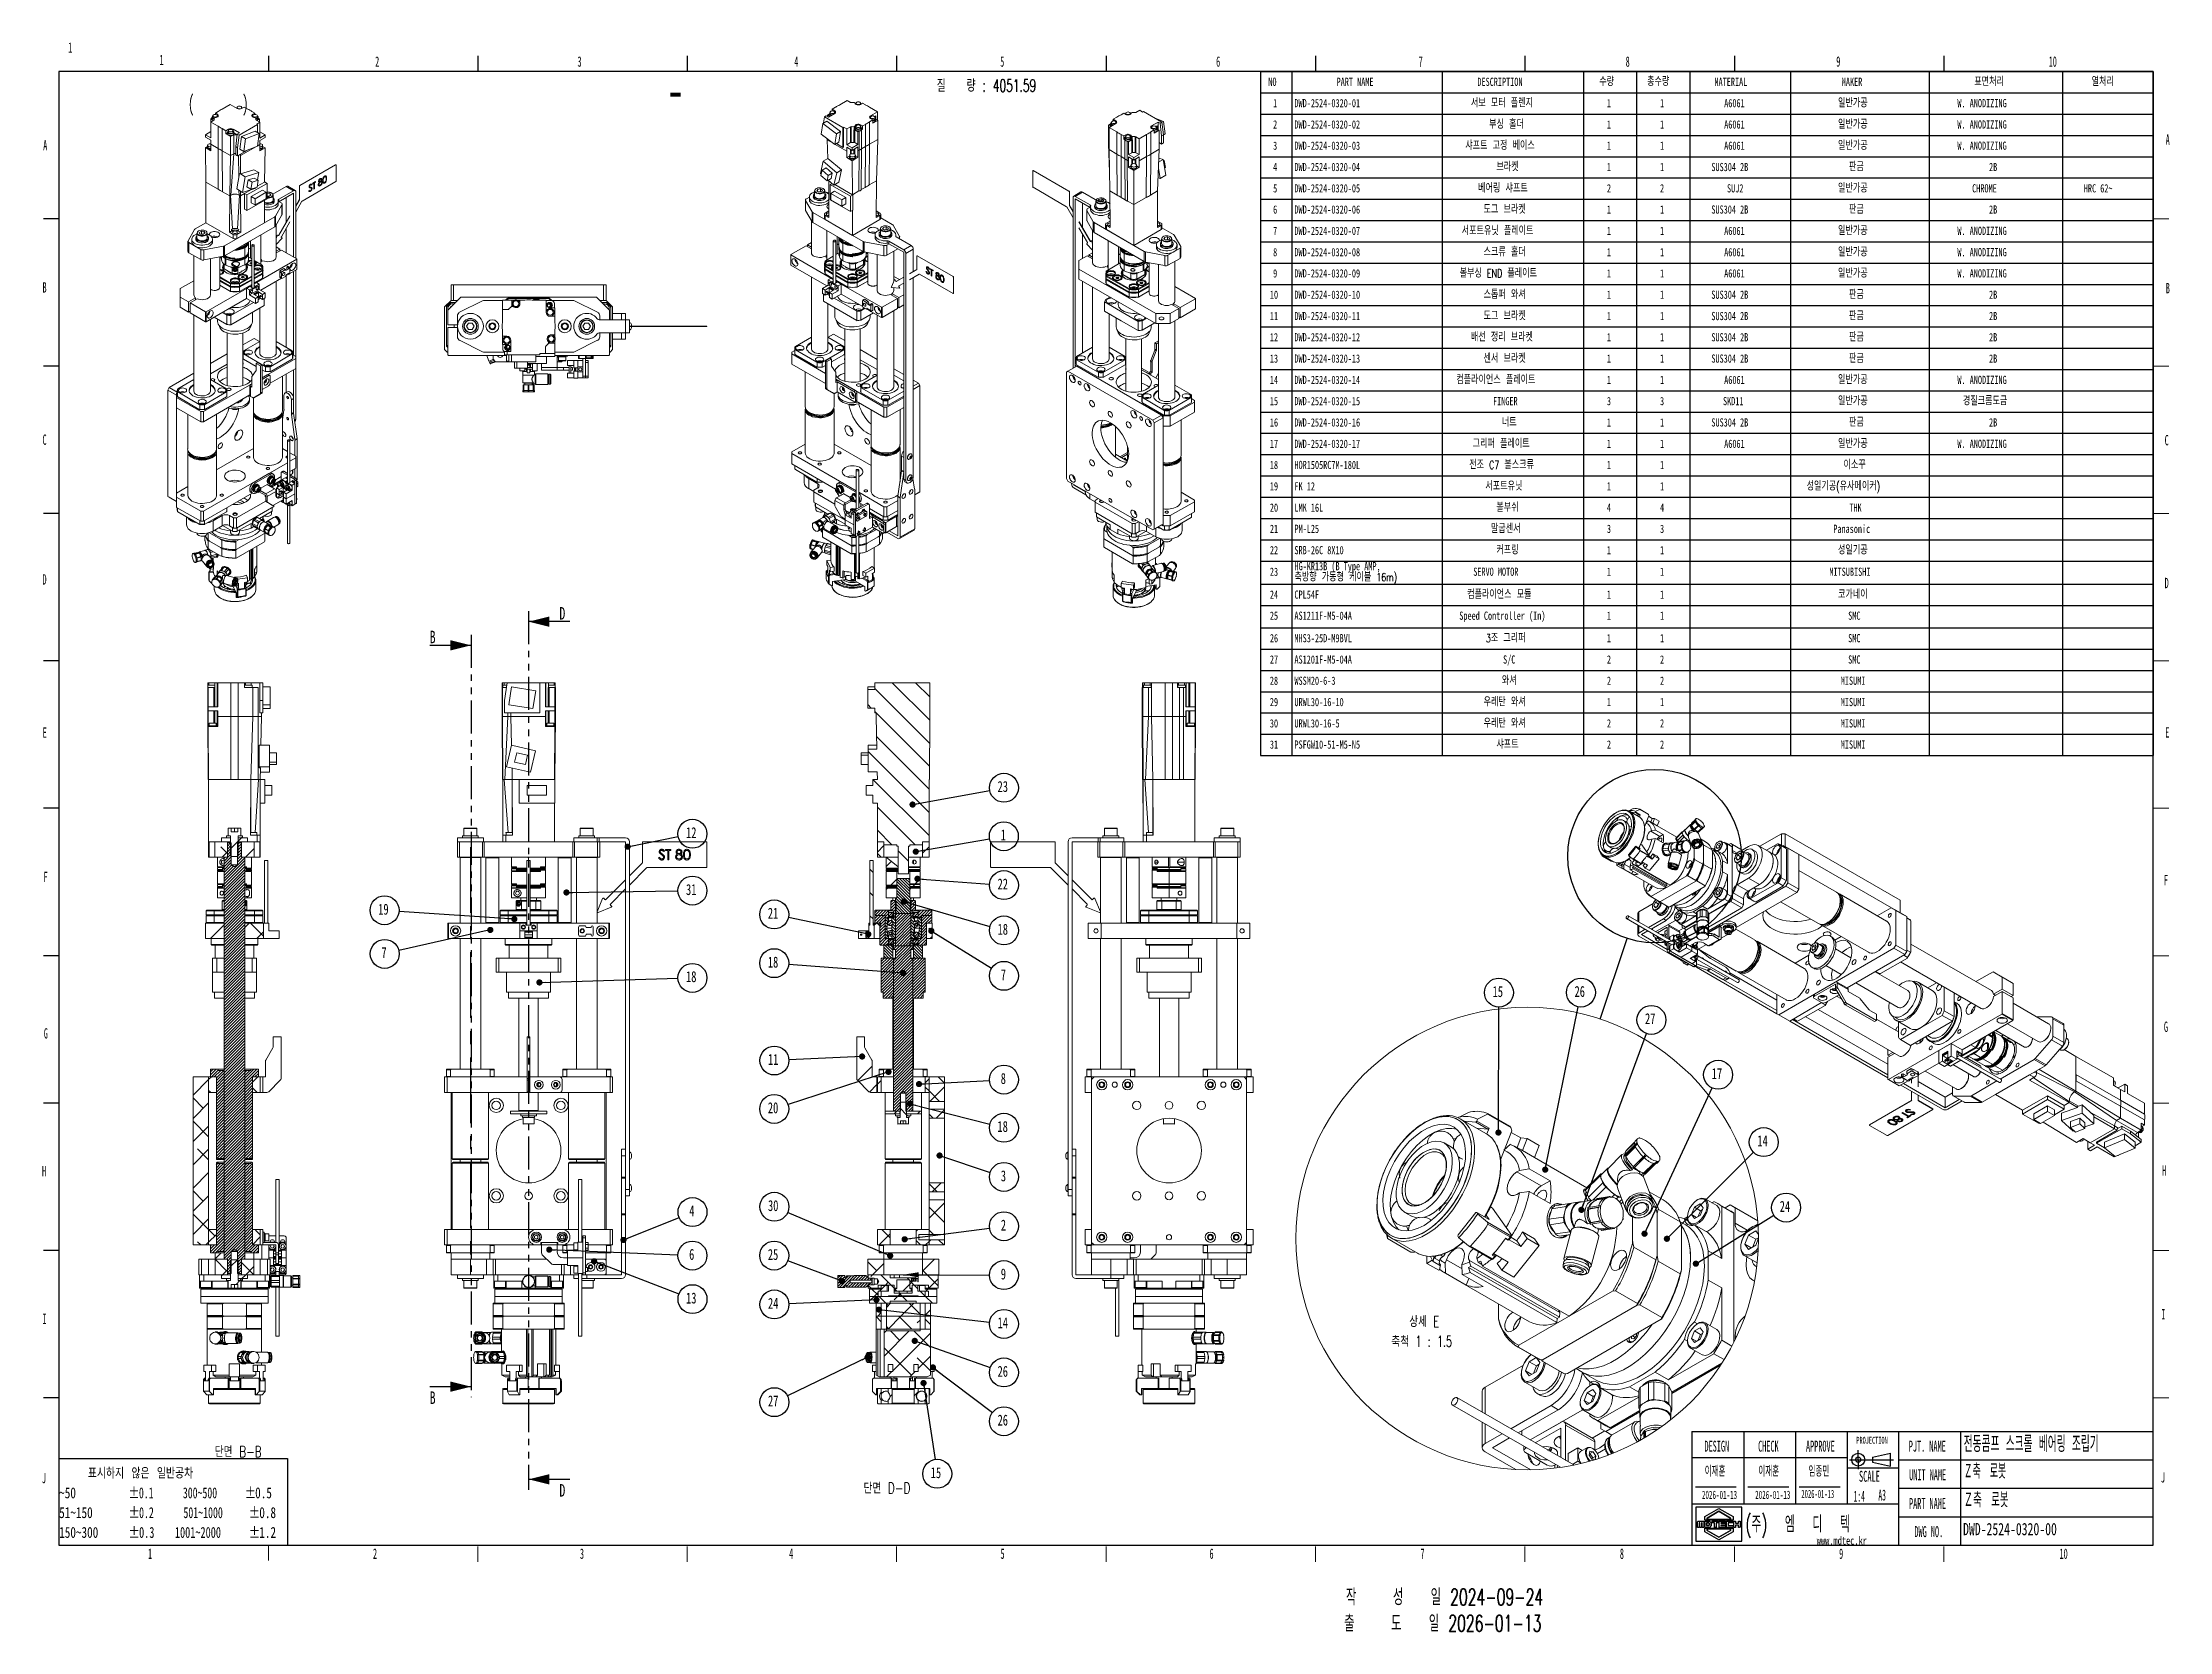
# Model space of a CAD drawing. Header units: millimetres. Extents: x 19 to 1665, y -46 to 1184.
import ezdxf

# ---------------------------------------------------------------- set-up
doc = ezdxf.new("R2010")
doc.units = ezdxf.units.MM
doc.header["$LTSCALE"] = 4
doc.linetypes.add('CENTERX2', pattern=[20.32, 12.7, -2.54, 2.54, -2.54])
doc.linetypes.add('PHANTOM', pattern=[12.7, 6.35, -1.27, 1.27, -1.27, 1.27, -1.27])
for name, color, linetype in [('1', 70, 'Continuous'), ('11', 1, 'CENTERX2'), ('12', 4, 'Continuous'), ('13', 6, 'Continuous'), ('5', 11, 'Continuous'), ('6', 6, 'PHANTOM')]:
    doc.layers.add(name, color=color, linetype=linetype)
doc.styles.add('SLDTEXTSTYLE0', font='TXT', dxfattribs={"width": 0.62381, "bigfont": 'bigfont'})
doc.styles.add('SLDTEXTSTYLE1', font='TXT', dxfattribs={"width": 0.446809, "bigfont": 'bigfont'})
doc.styles.add('SLDTEXTSTYLE10', font='TXT', dxfattribs={"width": 0.75, "bigfont": 'bigfont'})
doc.styles.add('SLDTEXTSTYLE11', font='TXT', dxfattribs={"width": 0.75})
doc.styles.add('SLDTEXTSTYLE12', font='TXT', dxfattribs={"width": 0.65625})
doc.styles.add('SLDTEXTSTYLE13', font='TXT', dxfattribs={"width": 0.661765})
doc.styles.add('SLDTEXTSTYLE14', font='TXT', dxfattribs={"width": 0.6875})
doc.styles.add('SLDTEXTSTYLE15', font='TXT', dxfattribs={"width": 0.633333, "bigfont": 'bigfont'})
doc.styles.add('SLDTEXTSTYLE16', font='TXT', dxfattribs={"width": 0.6, "bigfont": 'bigfont'})
doc.styles.add('SLDTEXTSTYLE17', font='TXT', dxfattribs={"width": 0.49})
doc.styles.add('SLDTEXTSTYLE18', font='TXT', dxfattribs={"width": 0.7, "bigfont": 'bigfont'})
doc.styles.add('SLDTEXTSTYLE19', font='TXT', dxfattribs={"width": 0.65, "bigfont": 'bigfont'})
doc.styles.add('SLDTEXTSTYLE2', font='TXT', dxfattribs={"width": 0.7})
doc.styles.add('SLDTEXTSTYLE20', font='TXT', dxfattribs={"width": 0.64, "bigfont": 'bigfont'})
doc.styles.add('SLDTEXTSTYLE3', font='TXT', dxfattribs={"width": 0.54})
doc.styles.add('SLDTEXTSTYLE4', font='TXT', dxfattribs={"width": 0.421875})
doc.styles.add('SLDTEXTSTYLE5', font='TXT', dxfattribs={"width": 0.525})
doc.styles.add('SLDTEXTSTYLE6', font='TXT', dxfattribs={"width": 0.4235})
doc.styles.add('SLDTEXTSTYLE7', font='TXT', dxfattribs={"width": 0.4235, "bigfont": 'bigfont'})
doc.styles.add('SLDTEXTSTYLE8', font='TXT', dxfattribs={"width": 0.5625})
doc.styles.add('SLDTEXTSTYLE9', font='TXT', dxfattribs={"width": 0.49, "bigfont": 'bigfont'})
doc.dimstyles.new('SLDDIMSTYLE0', dxfattribs={"dimtxt": 0.18, "dimasz": 4.8, "dimexe": 0, "dimexo": 0.0625, "dimgap": 0, "dimtad": 0, "dimtih": 1, "dimtoh": 1, "dimdec": 0, "dimrnd": 1e-09, "dimzin": 0, "dimdsep": 46, "dimtxsty": 'Standard', "dimblk1": 'DOT', "dimblk2": 'DOT', "dimsah": 1, "dimcen": 0.09, "dimadec": 0, "dimazin": 0, "dimtfac": 4.8, "dimtdec": 0, "dimtofl": 0, "dimtmove": 0, "dimatfit": 3, "dimldrblk": 'DOT', "dimfxl": 0, "dimfrac": 2, "dimtolj": 1, "dimtzin": 0, "dimarcsym": 0})
doc.dimstyles.new('SLDDIMSTYLE1', dxfattribs={"dimtxt": 0.18, "dimasz": 12, "dimexe": 0, "dimexo": 0.0625, "dimgap": 0, "dimtad": 0, "dimtih": 1, "dimtoh": 1, "dimdec": 0, "dimrnd": 1e-09, "dimzin": 0, "dimdsep": 46, "dimtxsty": 'Standard', "dimsah": 1, "dimcen": 0.09, "dimadec": 0, "dimazin": 0, "dimtfac": 12, "dimtdec": 0, "dimtofl": 0, "dimtmove": 0, "dimatfit": 3, "dimfxl": 0, "dimfrac": 2, "dimtolj": 1, "dimtzin": 0, "dimarcsym": 0})
doc.dimstyles.new('SLDDIMSTYLE2', dxfattribs={"dimtxt": 0.18, "dimasz": 12, "dimexe": 0, "dimexo": 0.0625, "dimgap": 0, "dimtad": 0, "dimtih": 1, "dimtoh": 1, "dimdec": 0, "dimrnd": 1e-09, "dimzin": 0, "dimdsep": 46, "dimtxsty": 'Standard', "dimblk1": 'NONE', "dimblk2": 'NONE', "dimsah": 1, "dimcen": 0.09, "dimadec": 0, "dimazin": 0, "dimtfac": 12, "dimtdec": 0, "dimtofl": 0, "dimtmove": 0, "dimatfit": 3, "dimldrblk": 'NONE', "dimfxl": 0, "dimfrac": 2, "dimtolj": 1, "dimtzin": 0, "dimarcsym": 0})

msp = doc.modelspace()

# ---------------------------------------------------------------- texts
at = {"layer": '12'}
for s, insert, char_height, attachment_point, style in [('1', (40.8, 1183.8), 8, 2, 'SLDTEXTSTYLE5'), ('1', (111.4, 1174.2), 8, 2, 'SLDTEXTSTYLE5'), ('2', (278.2, 1172.9), 8, 2, 'SLDTEXTSTYLE5'), ('3', (434.7, 1172.9), 8, 2, 'SLDTEXTSTYLE5'), ('4', (602.4, 1172.9), 8, 2, 'SLDTEXTSTYLE5'), ('5', (761.7, 1172.9), 8, 2, 'SLDTEXTSTYLE5'), ('6', (928.7, 1172.9), 8, 2, 'SLDTEXTSTYLE5'), ('7', (1085.4, 1172.9), 8, 2, 'SLDTEXTSTYLE5'), ('8', (1245.5, 1172.9), 8, 2, 'SLDTEXTSTYLE5'), ('9', (1408.4, 1172.9), 8, 2, 'SLDTEXTSTYLE5'), ('10', (1574.3, 1172.9), 8, 2, 'SLDTEXTSTYLE5'), ('질   량 : 4051.59', (788, 1155.1), 9.525, 3, 'SLDTEXTSTYLE15'), ('(        )', (131.9, 1142.9), 12.7, 1, 'SLDTEXTSTYLE3'), ('-', (501.9, 1161.5), 29.6, 1, 'SLDTEXTSTYLE2'), ('A', (21.4, 1108.2), 8, 2, 'SLDTEXTSTYLE5'), ('A', (1663.2, 1112.6), 8, 2, 'SLDTEXTSTYLE5'), ('B', (20.9, 998.2), 8, 2, 'SLDTEXTSTYLE5'), ('B', (1663.3, 997.6), 8, 2, 'SLDTEXTSTYLE5'), ('C', (20.9, 880.4), 8, 2, 'SLDTEXTSTYLE5'), ('C', (1662.4, 880), 8, 2, 'SLDTEXTSTYLE5'), ('D', (20.9, 772.3), 8, 2, 'SLDTEXTSTYLE5'), ('D', (1662.4, 769.5), 8, 2, 'SLDTEXTSTYLE5'), ('E', (21, 653.8), 8, 2, 'SLDTEXTSTYLE5'), ('E', (1662.9, 653.9), 8, 2, 'SLDTEXTSTYLE5'), ('F', (21.7, 542.1), 8, 2, 'SLDTEXTSTYLE5'), ('F', (1661.8, 539.7), 8, 2, 'SLDTEXTSTYLE5'), ('G', (21.9, 421.1), 8, 2, 'SLDTEXTSTYLE5'), ('G', (1661.8, 426.2), 8, 2, 'SLDTEXTSTYLE5'), ('H', (20.5, 314.6), 8, 2, 'SLDTEXTSTYLE5'), ('H', (1660.4, 314.9), 8, 2, 'SLDTEXTSTYLE5'), ('I', (20.9, 200.3), 8, 2, 'SLDTEXTSTYLE5'), ('상세 E', (1088.1, 198.4), 8.47, 2, 'SLDTEXTSTYLE19'), ('I', (1659.8, 203.8), 8, 2, 'SLDTEXTSTYLE5'), ('축척 1 : 1.5', (1086.1, 183.1), 8.47, 2, 'SLDTEXTSTYLE20'), ('DESIGN', (1314.4, 102), 8.47, 2, 'SLDTEXTSTYLE5'), ('CHECK', (1354.3, 102), 8.47, 2, 'SLDTEXTSTYLE5'), ('APPROVE', (1394.5, 102), 8.47, 2, 'SLDTEXTSTYLE5'), ('PROJECTION', (1434.5, 105), 5.29, 2, 'SLDTEXTSTYLE8'), ('PJT. NAME', (1477.2, 102), 8.47, 2, 'SLDTEXTSTYLE5'), ('전동콤프 스크롤 베어링 조립기', (1505.4, 105.9), 12.7, 1, 'SLDTEXTSTYLE7'), ('단면 B-B', (170.7, 97.8), 8.47, 2, 'SLDTEXTSTYLE18'), ('이재훈', (1313.1, 82.7), 8.47, 2, 'SLDTEXTSTYLE9'), ('이재훈', (1354.6, 82.7), 8.47, 2, 'SLDTEXTSTYLE9'), ('임종민', (1393.4, 82.7), 8.47, 2, 'SLDTEXTSTYLE9'), ('Ｚ축\u3000로봇', (1505.4, 84.3), 11.64, 1, 'SLDTEXTSTYLE7'), ('J', (20.4, 77.1), 8, 2, 'SLDTEXTSTYLE5'), ('표시하지 않은 일반공차', (54.4, 81.2), 8.467, 1, 'SLDTEXTSTYLE10'), ('%%p', (85.8, 65.9), 8.47, 1, 'SLDTEXTSTYLE11'), ('%%p', (175.8, 65.9), 8.47, 1, 'SLDTEXTSTYLE11'), ('단면 D-D', (672.5, 69.6), 8.47, 2, 'SLDTEXTSTYLE18'), ('SCALE', (1432.5, 78.7), 8.47, 2, 'SLDTEXTSTYLE8'), ('UNIT NAME', (1477.5, 79.9), 8.47, 2, 'SLDTEXTSTYLE5'), ('J', (1659.5, 77.6), 8, 2, 'SLDTEXTSTYLE5'), ('~50', (32.2, 65.9), 8.47, 1, 'SLDTEXTSTYLE11'), ('51~150', (32.2, 50.6), 8.47, 1, 'SLDTEXTSTYLE11'), ('%%p', (85.9, 50.6), 8.47, 1, 'SLDTEXTSTYLE11'), ('0.1      300~500', (93.9, 65.9), 8.467, 1, 'SLDTEXTSTYLE12'), ('0.2      501~1000', (94, 50.6), 8.467, 1, 'SLDTEXTSTYLE13'), ('%%p', (178.9, 50.6), 8.47, 1, 'SLDTEXTSTYLE11'), ('0.5', (183.8, 65.9), 8.47, 1, 'SLDTEXTSTYLE11'), ('0.8', (187, 50.6), 8.47, 1, 'SLDTEXTSTYLE11'), ('2026-01-13', (1316.5, 63.3), 6.35, 2, 'SLDTEXTSTYLE5'), ('2026-01-13', (1357.7, 63.3), 6.35, 2, 'SLDTEXTSTYLE5'), ('2026-01-13', (1392.5, 64), 6.35, 2, 'SLDTEXTSTYLE17'), ('1:4', (1424.6, 63.3), 8.47, 2, 'SLDTEXTSTYLE4'), ('A3', (1442.3, 64.2), 8.47, 2, 'SLDTEXTSTYLE6'), ('PART NAME', (1477.4, 57.7), 8.47, 2, 'SLDTEXTSTYLE5'), ('Ｚ축\u3000로봇', (1505.4, 62.1), 11.64, 1, 'SLDTEXTSTYLE1'), ('150~300', (32.2, 35.3), 8.47, 1, 'SLDTEXTSTYLE11'), ('%%p', (85.9, 35.3), 8.47, 1, 'SLDTEXTSTYLE11'), ('0.3    1001~2000', (94, 35.3), 8.467, 1, 'SLDTEXTSTYLE14'), ('%%p', (179, 35.3), 8.47, 1, 'SLDTEXTSTYLE11'), ('1.2', (187, 35.3), 8.47, 1, 'SLDTEXTSTYLE11'), ('(주)  엠  디  텍', (1336.6, 43.8), 12.7, 1, 'SLDTEXTSTYLE16'), ('DWG NO.', (1478.4, 35.9), 8.47, 2, 'SLDTEXTSTYLE5'), ('DWD-2524-0320-00', (1504.9, 38.4), 9.525, 1, 'SLDTEXTSTYLE2'), ('1', (102.5, 18.6), 8, 2, 'SLDTEXTSTYLE5'), ('2', (276.5, 18.6), 8, 2, 'SLDTEXTSTYLE5'), ('3', (436.6, 18.6), 8, 2, 'SLDTEXTSTYLE5'), ('4', (598.4, 18.6), 8, 2, 'SLDTEXTSTYLE5'), ('5', (761.9, 18.6), 8, 2, 'SLDTEXTSTYLE5'), ('6', (923.6, 18.6), 8, 2, 'SLDTEXTSTYLE5'), ('7', (1086.8, 18.6), 8, 2, 'SLDTEXTSTYLE5'), ('8', (1241, 18.6), 8, 2, 'SLDTEXTSTYLE5'), ('www.mdtec.kr', (1391.7, 27.9), 6.35, 1, 'SLDTEXTSTYLE11'), ('9', (1410.6, 18.6), 8, 2, 'SLDTEXTSTYLE5'), ('10', (1582.7, 18.6), 8, 2, 'SLDTEXTSTYLE5'), ('작    성   일 2024-09-24', (1027.6, -12.6), 12.7, 1, 'SLDTEXTSTYLE0'), ('출    도   일 2026-01-13', (1026.2, -32.9), 12.7, 1, 'SLDTEXTSTYLE0')]:
    msp.add_mtext(s, dxfattribs=dict(at, insert=insert, char_height=char_height, attachment_point=attachment_point, style=style))
at = {"layer": '6', "char_height": 9.69, "attachment_point": 1, "style": 'SLDTEXTSTYLE2'}
for s, insert in [('D', (419.1, 746.9)), ('B', (318.8, 728.6)), ('B', (318.8, 140.1)), ('D', (419.1, 68.4))]:
    msp.add_mtext(s, dxfattribs=dict(at, insert=insert))

# ---------------------------------------------------------------- blocks, each defined once
blk = doc.blocks.new('블록12')
for p, q in [((194, 1173.2), (194, 1161.2)), ((356, 1173.2), (356, 1161.2)), ((518, 1173.2), (518, 1161.2)), ((680, 1173.2), (680, 1161.2)), ((842, 1173.2), (842, 1161.2)), ((1004, 1173.2), (1004, 1161.2)), ((1166, 1173.2), (1166, 1161.2)), ((1328, 1173.2), (1328, 1161.2)), ((1490, 1173.2), (1490, 1161.2)), ((1652, 1161.2), (32, 1161.2)), ((32, 1161.2), (32, 21.2)), ((1652, 21.2), (1652, 1161.2)), ((32, 1047.2), (20, 1047.2)), ((32, 933.2), (20, 933.2)), ((32, 819.2), (20, 819.2)), ((32, 705.2), (20, 705.2)), ((32, 591.2), (20, 591.2)), ((32, 477.2), (20, 477.2)), ((32, 363.2), (20, 363.2)), ((32, 249.2), (20, 249.2)), ((32, 135.2), (20, 135.2)), ((1295.2, 109.2), (1295.2, 21.2)), ((1295.2, 109.2), (1652, 109.2)), ((1295.2, 109.2), (1295.2, 21.2)), ((1335.2, 109.2), (1335.2, 53.1)), ((1375.2, 109.2), (1375.2, 53.1)), ((1415.2, 109.2), (1415.2, 53.1)), ((1455.2, 21.2), (1455.2, 109.2)), ((1503.2, 21.2), (1503.2, 109.2)), ((32, 88.1), (208.8, 88.1)), ((208.8, 88.1), (208.8, 21.2)), ((1295.2, 89.1), (1415.2, 89.1)), ((1417.1, 87.3), (1451.2, 87.3)), ((1423.8, 87.3), (1423.8, 94.8)), ((1423.8, 87.3), (1423.8, 79.9)), ((1434.9, 89.3), (1448.8, 92.3)), ((1434.9, 89.3), (1434.9, 85.3)), ((1434.9, 85.3), (1448.8, 82.3)), ((1448.8, 82.3), (1448.8, 92.3)), ((1455.2, 87.2), (1652, 87.2)), ((1298, 66.3), (1329.5, 66.3)), ((1338.4, 66.3), (1370, 66.3)), ((1378.2, 66.3), (1409.8, 66.3)), ((1415.2, 81.1), (1455.2, 81.1)), ((1295.2, 53.1), (1455.2, 53.1)), ((1455.2, 65.2), (1652, 65.2)), ((1455.2, 43.2), (1652, 43.2)), ((32, 21.2), (1652, 21.2))]:
    blk.add_line(p, q)
at = {"color": 7, "linetype": 'Continuous', "lineweight": 18}
for p, q in [((1652, 1047.2), (1664, 1047.2)), ((1652, 933.2), (1664, 933.2)), ((1652, 819.2), (1664, 819.2)), ((1652, 705.2), (1664, 705.2)), ((1652, 591.2), (1664, 591.2)), ((1652, 477.2), (1664, 477.2)), ((1652, 363.2), (1664, 363.2)), ((1652, 249.2), (1664, 249.2)), ((1652, 135.2), (1664, 135.2))]:
    blk.add_line(p, q, dxfattribs=at)
at = {"color": 9, "linetype": 'Continuous', "lineweight": 18}
for p, q in [((194, 9.2), (194, 21.2)), ((356, 8.2), (356, 20.2)), ((518, 8.2), (518, 20.2)), ((680, 8.2), (680, 20.2)), ((842, 8.2), (842, 20.2)), ((1004, 8.2), (1004, 20.2)), ((1166, 8.2), (1166, 20.2)), ((1328, 8.2), (1328, 20.2)), ((1490, 8.2), (1490, 20.2))]:
    blk.add_line(p, q, dxfattribs=at)
for radius in [5, 2]:
    blk.add_circle((1423.8, 87.3), radius)
blk = doc.blocks.new('MDT')
for p, q in [((23.6, 17.5), (0, 17.5)), ((0, 17.5), (0, 0)), ((4.5, 12.7), (11.8, 16.9)), ((4.5, 10.8), (4.5, 12.7)), ((11.8, 15.4), (5.8, 11.9)), ((5.8, 11.9), (11.8, 15.4)), ((5.8, 11.9), (5.8, 11.2)), ((5.8, 11.2), (5.8, 11.9)), ((5.8, 11.2), (17.8, 11.2)), ((17.8, 11.2), (5.8, 11.2)), ((11.8, 16.9), (19.1, 12.7)), ((17.8, 11.9), (11.8, 15.4)), ((11.8, 15.4), (17.8, 11.9)), ((17.8, 11.2), (17.8, 11.9)), ((17.8, 11.9), (17.8, 11.2)), ((19.1, 12.7), (19.1, 10.8)), ((23.6, 0), (23.6, 17.5)), ((0, 0), (23.6, 0)), ((0.7, 10), (1.1, 10.3)), ((0.7, 7.1), (0.7, 10)), ((1.6, 7.1), (0.7, 7.1)), ((1.1, 10.3), (4.1, 10.3)), ((2, 9.5), (1.6, 9.5)), ((1.6, 9.5), (1.6, 7.1)), ((2, 7.1), (2, 9.5)), ((2.8, 7.1), (2, 7.1)), ((3.2, 9.5), (2.8, 9.5)), ((2.8, 9.5), (2.8, 7.1)), ((3.2, 7.1), (3.2, 9.5)), ((4.1, 7.1), (3.2, 7.1)), ((4.1, 10.3), (4.1, 7.1)), ((19.1, 10.8), (4.5, 10.8)), ((4.5, 7.1), (4.5, 10.3)), ((4.5, 10.3), (7, 10.3)), ((7, 7.1), (4.5, 7.1)), ((4.5, 4.8), (4.5, 6.7)), ((4.5, 6.7), (19.1, 6.7)), ((11.8, 0.6), (4.5, 4.8)), ((6.6, 9.5), (5.4, 9.5)), ((5.4, 9.5), (5.4, 8)), ((5.4, 8), (5.4, 9.5)), ((5.4, 9.5), (6.6, 9.5)), ((5.4, 8), (6.6, 8)), ((6.6, 8), (5.4, 8)), ((5.8, 6.3), (5.8, 5.5)), ((17.8, 6.3), (5.8, 6.3)), ((5.8, 5.5), (5.8, 6.3)), ((5.8, 6.3), (17.8, 6.3)), ((5.8, 5.5), (11.8, 2.1)), ((11.8, 2.1), (5.8, 5.5)), ((7, 9.1), (6.6, 9.5)), ((6.6, 9.5), (7, 9.1)), ((6.6, 8), (7, 8.4)), ((7, 8.4), (6.6, 8)), ((7, 10.3), (7.8, 9.5)), ((7, 8.4), (7, 9.1)), ((7, 9.1), (7, 8.4)), ((7.8, 8), (7, 7.1)), ((7.8, 9.5), (7.8, 8)), ((8.3, 9.5), (8.3, 10.3)), ((8.3, 10.3), (11.6, 10.3)), ((9.5, 9.5), (8.3, 9.5)), ((9.5, 7.1), (9.5, 9.5)), ((10.4, 7.1), (9.5, 7.1)), ((11.6, 9.5), (10.4, 9.5)), ((10.4, 9.5), (10.4, 7.1)), ((11.6, 10.3), (11.6, 9.5)), ((11.8, 2.1), (17.8, 5.5)), ((17.8, 5.5), (11.8, 2.1)), ((19.1, 4.8), (11.8, 0.6)), ((12, 7.1), (12, 10.3)), ((12, 10.3), (15.3, 10.3)), ((15.3, 7.1), (12, 7.1)), ((15.3, 9.5), (12.9, 9.5)), ((12.9, 9.5), (12.9, 9.2)), ((12.9, 9.2), (15.3, 9.2)), ((15.3, 8.3), (12.9, 8.3)), ((12.9, 8.3), (12.9, 8)), ((12.9, 8), (15.3, 8)), ((15.3, 10.3), (15.3, 9.5)), ((15.3, 9.2), (15.3, 8.3)), ((15.3, 8), (15.3, 7.1)), ((15.8, 7.1), (15.8, 10.3)), ((15.8, 10.3), (19.1, 10.3)), ((19.1, 7.1), (15.8, 7.1)), ((19.1, 9.5), (16.6, 9.5)), ((16.6, 9.5), (16.6, 8)), ((16.6, 8), (19.1, 8)), ((17.8, 5.5), (17.8, 6.3)), ((17.8, 6.3), (17.8, 5.5)), ((19.1, 10.3), (19.1, 9.5)), ((19.1, 8), (19.1, 7.1)), ((19.1, 6.7), (19.1, 4.8)), ((19.5, 7.1), (19.5, 10.3)), ((19.5, 10.3), (20.4, 10.3)), ((20.4, 7.1), (19.5, 7.1)), ((20.4, 10.3), (20.4, 9.2)), ((20.4, 9.2), (22, 9.2)), ((22, 8.3), (20.4, 8.3)), ((20.4, 8.3), (20.4, 7.1)), ((22, 9.2), (22, 10.3)), ((22, 10.3), (22.8, 10.3)), ((22, 7.1), (22, 8.3)), ((22.5, 7.1), (22, 7.1)), ((22.8, 7.5), (22.5, 7.1)), ((22.8, 10.3), (22.8, 7.5))]:
    blk.add_line(p, q)
blk = doc.blocks.new('SW_TABLEANNOTATION_0')
at = {"layer": '1', "color": 0}
for p, q in [((0, 0), (0, -16.5)), ((0, 0), (24.2, 0)), ((24.2, 0), (24.2, -16.5)), ((24.2, 0), (140.4, 0)), ((140.4, 0), (140.4, -16.5)), ((140.4, 0), (249.8, 0)), ((249.8, 0), (249.8, -16.5)), ((249.8, 0), (290.9, 0)), ((290.9, 0), (290.9, -16.5)), ((290.9, 0), (332, 0)), ((332, 0), (332, -16.5)), ((332, 0), (410, 0)), ((410, 0), (410, -16.5)), ((410, 0), (517.3, 0)), ((517.3, 0), (517.3, -16.5)), ((517.3, 0), (620.2, 0)), ((620.2, 0), (620.2, -16.5)), ((620.2, 0), (690.5, 0)), ((690.5, 0), (690.5, -16.5)), ((0, -16.5), (24.2, -16.5)), ((0, -16.5), (0, -32.9)), ((24.2, -16.5), (140.4, -16.5)), ((24.2, -16.5), (24.2, -32.9)), ((140.4, -16.5), (249.8, -16.5)), ((140.4, -16.5), (140.4, -32.9)), ((249.8, -16.5), (290.9, -16.5)), ((249.8, -16.5), (249.8, -32.9)), ((290.9, -16.5), (332, -16.5)), ((290.9, -16.5), (290.9, -32.9)), ((332, -16.5), (410, -16.5)), ((332, -16.5), (332, -32.9)), ((410, -16.5), (517.3, -16.5)), ((410, -16.5), (410, -32.9)), ((517.3, -16.5), (620.2, -16.5)), ((517.3, -16.5), (517.3, -32.9)), ((620.2, -16.5), (690.5, -16.5)), ((620.2, -16.5), (620.2, -32.9)), ((690.5, -16.5), (690.5, -32.9)), ((0, -32.9), (0, -49.4)), ((0, -32.9), (24.2, -32.9)), ((24.2, -32.9), (24.2, -49.4)), ((24.2, -32.9), (140.4, -32.9)), ((140.4, -32.9), (140.4, -49.4)), ((140.4, -32.9), (249.8, -32.9)), ((249.8, -32.9), (249.8, -49.4)), ((249.8, -32.9), (290.9, -32.9)), ((290.9, -32.9), (290.9, -49.4)), ((290.9, -32.9), (332, -32.9)), ((332, -32.9), (332, -49.4)), ((332, -32.9), (410, -32.9)), ((410, -32.9), (410, -49.4)), ((410, -32.9), (517.3, -32.9)), ((517.3, -32.9), (517.3, -49.4)), ((517.3, -32.9), (620.2, -32.9)), ((620.2, -32.9), (620.2, -49.4)), ((620.2, -32.9), (690.5, -32.9)), ((690.5, -32.9), (690.5, -49.4)), ((0, -49.4), (0, -65.9)), ((0, -49.4), (24.2, -49.4)), ((24.2, -49.4), (24.2, -65.9)), ((24.2, -49.4), (140.4, -49.4)), ((140.4, -49.4), (140.4, -65.9)), ((140.4, -49.4), (249.8, -49.4)), ((249.8, -49.4), (249.8, -65.9)), ((249.8, -49.4), (290.9, -49.4)), ((290.9, -49.4), (290.9, -65.9)), ((290.9, -49.4), (332, -49.4)), ((332, -49.4), (332, -65.9)), ((332, -49.4), (410, -49.4)), ((410, -49.4), (410, -65.9)), ((410, -49.4), (517.3, -49.4)), ((517.3, -49.4), (517.3, -65.9)), ((517.3, -49.4), (620.2, -49.4)), ((620.2, -49.4), (620.2, -65.9)), ((620.2, -49.4), (690.5, -49.4)), ((690.5, -49.4), (690.5, -65.9)), ((0, -65.9), (0, -82.3)), ((0, -65.9), (24.2, -65.9)), ((24.2, -65.9), (24.2, -82.3)), ((24.2, -65.9), (140.4, -65.9)), ((140.4, -65.9), (140.4, -82.3)), ((140.4, -65.9), (249.8, -65.9)), ((249.8, -65.9), (249.8, -82.3)), ((249.8, -65.9), (290.9, -65.9)), ((290.9, -65.9), (290.9, -82.3)), ((290.9, -65.9), (332, -65.9)), ((332, -65.9), (332, -82.3)), ((332, -65.9), (410, -65.9)), ((410, -65.9), (410, -82.3)), ((410, -65.9), (517.3, -65.9)), ((517.3, -65.9), (517.3, -82.3)), ((517.3, -65.9), (620.2, -65.9)), ((620.2, -65.9), (620.2, -82.3)), ((620.2, -65.9), (690.5, -65.9)), ((690.5, -65.9), (690.5, -82.3)), ((0, -82.3), (0, -98.8)), ((0, -82.3), (24.2, -82.3)), ((24.2, -82.3), (24.2, -98.8)), ((24.2, -82.3), (140.4, -82.3)), ((140.4, -82.3), (140.4, -98.8)), ((140.4, -82.3), (249.8, -82.3)), ((249.8, -82.3), (249.8, -98.8)), ((249.8, -82.3), (290.9, -82.3)), ((290.9, -82.3), (290.9, -98.8)), ((290.9, -82.3), (332, -82.3)), ((332, -82.3), (332, -98.8)), ((332, -82.3), (410, -82.3)), ((410, -82.3), (410, -98.8)), ((410, -82.3), (517.3, -82.3)), ((517.3, -82.3), (517.3, -98.8)), ((517.3, -82.3), (620.2, -82.3)), ((620.2, -82.3), (620.2, -98.8)), ((620.2, -82.3), (690.5, -82.3)), ((690.5, -82.3), (690.5, -98.8)), ((0, -98.8), (0, -115.3)), ((0, -98.8), (24.2, -98.8)), ((24.2, -98.8), (24.2, -115.3)), ((24.2, -98.8), (140.4, -98.8)), ((140.4, -98.8), (140.4, -115.3)), ((140.4, -98.8), (249.8, -98.8)), ((249.8, -98.8), (249.8, -115.3)), ((249.8, -98.8), (290.9, -98.8)), ((290.9, -98.8), (290.9, -115.3)), ((290.9, -98.8), (332, -98.8)), ((332, -98.8), (332, -115.3)), ((332, -98.8), (410, -98.8)), ((410, -98.8), (410, -115.3)), ((410, -98.8), (517.3, -98.8)), ((517.3, -98.8), (517.3, -115.3)), ((517.3, -98.8), (620.2, -98.8)), ((620.2, -98.8), (620.2, -115.3)), ((620.2, -98.8), (690.5, -98.8)), ((690.5, -98.8), (690.5, -115.3)), ((0, -115.3), (0, -131.7)), ((0, -115.3), (24.2, -115.3)), ((24.2, -115.3), (24.2, -131.7)), ((24.2, -115.3), (140.4, -115.3)), ((140.4, -115.3), (140.4, -131.7)), ((140.4, -115.3), (249.8, -115.3)), ((249.8, -115.3), (249.8, -131.7)), ((249.8, -115.3), (290.9, -115.3)), ((290.9, -115.3), (290.9, -131.7)), ((290.9, -115.3), (332, -115.3)), ((332, -115.3), (332, -131.7)), ((332, -115.3), (410, -115.3)), ((410, -115.3), (410, -131.7)), ((410, -115.3), (517.3, -115.3)), ((517.3, -115.3), (517.3, -131.7)), ((517.3, -115.3), (620.2, -115.3)), ((620.2, -115.3), (620.2, -131.7)), ((620.2, -115.3), (690.5, -115.3)), ((690.5, -115.3), (690.5, -131.7)), ((0, -131.7), (0, -148.2)), ((0, -131.7), (24.2, -131.7)), ((24.2, -131.7), (24.2, -148.2)), ((24.2, -131.7), (140.4, -131.7)), ((140.4, -131.7), (140.4, -148.2)), ((140.4, -131.7), (249.8, -131.7)), ((249.8, -131.7), (249.8, -148.2)), ((249.8, -131.7), (290.9, -131.7)), ((290.9, -131.7), (290.9, -148.2)), ((290.9, -131.7), (332, -131.7)), ((332, -131.7), (332, -148.2)), ((332, -131.7), (410, -131.7)), ((410, -131.7), (410, -148.2)), ((410, -131.7), (517.3, -131.7)), ((517.3, -131.7), (517.3, -148.2)), ((517.3, -131.7), (620.2, -131.7)), ((620.2, -131.7), (620.2, -148.2)), ((620.2, -131.7), (690.5, -131.7)), ((690.5, -131.7), (690.5, -148.2)), ((0, -148.2), (0, -164.7)), ((0, -148.2), (24.2, -148.2)), ((24.2, -148.2), (24.2, -164.7)), ((24.2, -148.2), (140.4, -148.2)), ((140.4, -148.2), (140.4, -164.7)), ((140.4, -148.2), (249.8, -148.2)), ((249.8, -148.2), (249.8, -164.7)), ((249.8, -148.2), (290.9, -148.2)), ((290.9, -148.2), (290.9, -164.7)), ((290.9, -148.2), (332, -148.2)), ((332, -148.2), (332, -164.7)), ((332, -148.2), (410, -148.2)), ((410, -148.2), (410, -164.7)), ((410, -148.2), (517.3, -148.2)), ((517.3, -148.2), (517.3, -164.7)), ((517.3, -148.2), (620.2, -148.2)), ((620.2, -148.2), (620.2, -164.7)), ((620.2, -148.2), (690.5, -148.2)), ((690.5, -148.2), (690.5, -164.7)), ((0, -164.7), (0, -181.1)), ((0, -164.7), (24.2, -164.7)), ((24.2, -164.7), (24.2, -181.1)), ((24.2, -164.7), (140.4, -164.7)), ((140.4, -164.7), (140.4, -181.1)), ((140.4, -164.7), (249.8, -164.7)), ((249.8, -164.7), (249.8, -181.1)), ((249.8, -164.7), (290.9, -164.7)), ((290.9, -164.7), (290.9, -181.1)), ((290.9, -164.7), (332, -164.7)), ((332, -164.7), (332, -181.1)), ((332, -164.7), (410, -164.7)), ((410, -164.7), (410, -181.1)), ((410, -164.7), (517.3, -164.7)), ((517.3, -164.7), (517.3, -181.1)), ((517.3, -164.7), (620.2, -164.7)), ((620.2, -164.7), (620.2, -181.1)), ((620.2, -164.7), (690.5, -164.7)), ((690.5, -164.7), (690.5, -181.1)), ((0, -181.1), (0, -197.6)), ((0, -181.1), (24.2, -181.1)), ((24.2, -181.1), (24.2, -197.6)), ((24.2, -181.1), (140.4, -181.1)), ((140.4, -181.1), (140.4, -197.6)), ((140.4, -181.1), (249.8, -181.1)), ((249.8, -181.1), (249.8, -197.6)), ((249.8, -181.1), (290.9, -181.1)), ((290.9, -181.1), (290.9, -197.6)), ((290.9, -181.1), (332, -181.1)), ((332, -181.1), (332, -197.6)), ((332, -181.1), (410, -181.1)), ((410, -181.1), (410, -197.6)), ((410, -181.1), (517.3, -181.1)), ((517.3, -181.1), (517.3, -197.6)), ((517.3, -181.1), (620.2, -181.1)), ((620.2, -181.1), (620.2, -197.6)), ((620.2, -181.1), (690.5, -181.1)), ((690.5, -181.1), (690.5, -197.6)), ((0, -197.6), (0, -214.1)), ((0, -197.6), (24.2, -197.6)), ((24.2, -197.6), (24.2, -214.1)), ((24.2, -197.6), (140.4, -197.6)), ((140.4, -197.6), (140.4, -214.1)), ((140.4, -197.6), (249.8, -197.6)), ((249.8, -197.6), (249.8, -214.1)), ((249.8, -197.6), (290.9, -197.6)), ((290.9, -197.6), (290.9, -214.1)), ((290.9, -197.6), (332, -197.6)), ((332, -197.6), (332, -214.1)), ((332, -197.6), (410, -197.6)), ((410, -197.6), (410, -214.1)), ((410, -197.6), (517.3, -197.6)), ((517.3, -197.6), (517.3, -214.1)), ((517.3, -197.6), (620.2, -197.6)), ((620.2, -197.6), (620.2, -214.1)), ((620.2, -197.6), (690.5, -197.6)), ((690.5, -197.6), (690.5, -214.1)), ((0, -214.1), (0, -230.5)), ((0, -214.1), (24.2, -214.1)), ((24.2, -214.1), (24.2, -230.5)), ((24.2, -214.1), (140.4, -214.1)), ((140.4, -214.1), (140.4, -230.5)), ((140.4, -214.1), (249.8, -214.1)), ((249.8, -214.1), (249.8, -230.5)), ((249.8, -214.1), (290.9, -214.1)), ((290.9, -214.1), (290.9, -230.5)), ((290.9, -214.1), (332, -214.1)), ((332, -214.1), (332, -230.5)), ((332, -214.1), (410, -214.1)), ((410, -214.1), (410, -230.5)), ((410, -214.1), (517.3, -214.1)), ((517.3, -214.1), (517.3, -230.5)), ((517.3, -214.1), (620.2, -214.1)), ((620.2, -214.1), (620.2, -230.5)), ((620.2, -214.1), (690.5, -214.1)), ((690.5, -214.1), (690.5, -230.5)), ((0, -230.5), (0, -247)), ((0, -230.5), (24.2, -230.5)), ((24.2, -230.5), (24.2, -247)), ((24.2, -230.5), (140.4, -230.5)), ((140.4, -230.5), (140.4, -247)), ((140.4, -230.5), (249.8, -230.5)), ((249.8, -230.5), (249.8, -247)), ((249.8, -230.5), (290.9, -230.5)), ((290.9, -230.5), (290.9, -247)), ((290.9, -230.5), (332, -230.5)), ((332, -230.5), (332, -247)), ((332, -230.5), (410, -230.5)), ((410, -230.5), (410, -247)), ((410, -230.5), (517.3, -230.5)), ((517.3, -230.5), (517.3, -247)), ((517.3, -230.5), (620.2, -230.5)), ((620.2, -230.5), (620.2, -247)), ((620.2, -230.5), (690.5, -230.5)), ((690.5, -230.5), (690.5, -247)), ((0, -247), (0, -263.5)), ((0, -247), (24.2, -247)), ((24.2, -247), (24.2, -263.5)), ((24.2, -247), (140.4, -247)), ((140.4, -247), (140.4, -263.5)), ((140.4, -247), (249.8, -247)), ((249.8, -247), (249.8, -263.5)), ((249.8, -247), (290.9, -247)), ((290.9, -247), (290.9, -263.5)), ((290.9, -247), (332, -247)), ((332, -247), (332, -263.5)), ((332, -247), (410, -247)), ((410, -247), (410, -263.5)), ((410, -247), (517.3, -247)), ((517.3, -247), (517.3, -263.5)), ((517.3, -247), (620.2, -247)), ((620.2, -247), (620.2, -263.5)), ((620.2, -247), (690.5, -247)), ((690.5, -247), (690.5, -263.5)), ((0, -263.5), (0, -279.9)), ((0, -263.5), (24.2, -263.5)), ((24.2, -263.5), (24.2, -279.9)), ((24.2, -263.5), (140.4, -263.5)), ((140.4, -263.5), (140.4, -279.9)), ((140.4, -263.5), (249.8, -263.5)), ((249.8, -263.5), (249.8, -279.9)), ((249.8, -263.5), (290.9, -263.5)), ((290.9, -263.5), (290.9, -279.9)), ((290.9, -263.5), (332, -263.5)), ((332, -263.5), (332, -279.9)), ((332, -263.5), (410, -263.5)), ((410, -263.5), (410, -279.9)), ((410, -263.5), (517.3, -263.5)), ((517.3, -263.5), (517.3, -279.9)), ((517.3, -263.5), (620.2, -263.5)), ((620.2, -263.5), (620.2, -279.9)), ((620.2, -263.5), (690.5, -263.5)), ((690.5, -263.5), (690.5, -279.9)), ((0, -279.9), (0, -296.4)), ((0, -279.9), (24.2, -279.9)), ((24.2, -279.9), (24.2, -296.4)), ((24.2, -279.9), (140.4, -279.9)), ((140.4, -279.9), (140.4, -296.4)), ((140.4, -279.9), (249.8, -279.9)), ((249.8, -279.9), (249.8, -296.4)), ((249.8, -279.9), (290.9, -279.9)), ((290.9, -279.9), (290.9, -296.4)), ((290.9, -279.9), (332, -279.9)), ((332, -279.9), (332, -296.4)), ((332, -279.9), (410, -279.9)), ((410, -279.9), (410, -296.4)), ((410, -279.9), (517.3, -279.9)), ((517.3, -279.9), (517.3, -296.4)), ((517.3, -279.9), (620.2, -279.9)), ((620.2, -279.9), (620.2, -296.4)), ((620.2, -279.9), (690.5, -279.9)), ((690.5, -279.9), (690.5, -296.4)), ((0, -296.4), (0, -312.9)), ((0, -296.4), (24.2, -296.4)), ((24.2, -296.4), (24.2, -312.9)), ((24.2, -296.4), (140.4, -296.4)), ((140.4, -296.4), (140.4, -312.9)), ((140.4, -296.4), (249.8, -296.4)), ((249.8, -296.4), (249.8, -312.9)), ((249.8, -296.4), (290.9, -296.4)), ((290.9, -296.4), (290.9, -312.9)), ((290.9, -296.4), (332, -296.4)), ((332, -296.4), (332, -312.9)), ((332, -296.4), (410, -296.4)), ((410, -296.4), (410, -312.9)), ((410, -296.4), (517.3, -296.4)), ((517.3, -296.4), (517.3, -312.9)), ((517.3, -296.4), (620.2, -296.4)), ((620.2, -296.4), (620.2, -312.9)), ((620.2, -296.4), (690.5, -296.4)), ((690.5, -296.4), (690.5, -312.9)), ((0, -312.9), (0, -329.3)), ((0, -312.9), (24.2, -312.9)), ((24.2, -312.9), (24.2, -329.3)), ((24.2, -312.9), (140.4, -312.9)), ((140.4, -312.9), (140.4, -329.3)), ((140.4, -312.9), (249.8, -312.9)), ((249.8, -312.9), (249.8, -329.3)), ((249.8, -312.9), (290.9, -312.9)), ((290.9, -312.9), (290.9, -329.3)), ((290.9, -312.9), (332, -312.9)), ((332, -312.9), (332, -329.3)), ((332, -312.9), (410, -312.9)), ((410, -312.9), (410, -329.3)), ((410, -312.9), (517.3, -312.9)), ((517.3, -312.9), (517.3, -329.3)), ((517.3, -312.9), (620.2, -312.9)), ((620.2, -312.9), (620.2, -329.3)), ((620.2, -312.9), (690.5, -312.9)), ((690.5, -312.9), (690.5, -329.3)), ((0, -329.3), (0, -345.8)), ((0, -329.3), (24.2, -329.3)), ((24.2, -329.3), (24.2, -345.8)), ((24.2, -329.3), (140.4, -329.3)), ((140.4, -329.3), (140.4, -345.8)), ((140.4, -329.3), (249.8, -329.3)), ((249.8, -329.3), (249.8, -345.8)), ((249.8, -329.3), (290.9, -329.3)), ((290.9, -329.3), (290.9, -345.8)), ((290.9, -329.3), (332, -329.3)), ((332, -329.3), (332, -345.8)), ((332, -329.3), (410, -329.3)), ((410, -329.3), (410, -345.8)), ((410, -329.3), (517.3, -329.3)), ((517.3, -329.3), (517.3, -345.8)), ((517.3, -329.3), (620.2, -329.3)), ((620.2, -329.3), (620.2, -345.8)), ((620.2, -329.3), (690.5, -329.3)), ((690.5, -329.3), (690.5, -345.8)), ((0, -345.8), (0, -362.3)), ((0, -345.8), (24.2, -345.8)), ((24.2, -345.8), (24.2, -362.3)), ((24.2, -345.8), (140.4, -345.8)), ((140.4, -345.8), (140.4, -362.3)), ((140.4, -345.8), (249.8, -345.8)), ((249.8, -345.8), (249.8, -362.3)), ((249.8, -345.8), (290.9, -345.8)), ((290.9, -345.8), (290.9, -362.3)), ((290.9, -345.8), (332, -345.8)), ((332, -345.8), (332, -362.3)), ((332, -345.8), (410, -345.8)), ((410, -345.8), (410, -362.3)), ((410, -345.8), (517.3, -345.8)), ((517.3, -345.8), (517.3, -362.3)), ((517.3, -345.8), (620.2, -345.8)), ((620.2, -345.8), (620.2, -362.3)), ((620.2, -345.8), (690.5, -345.8)), ((690.5, -345.8), (690.5, -362.3)), ((0, -362.3), (0, -378.7)), ((0, -362.3), (24.2, -362.3)), ((24.2, -362.3), (24.2, -378.7)), ((24.2, -362.3), (140.4, -362.3)), ((140.4, -362.3), (140.4, -378.7)), ((140.4, -362.3), (249.8, -362.3)), ((249.8, -362.3), (249.8, -378.7)), ((249.8, -362.3), (290.9, -362.3)), ((290.9, -362.3), (290.9, -378.7)), ((290.9, -362.3), (332, -362.3)), ((332, -362.3), (332, -378.7)), ((332, -362.3), (410, -362.3)), ((410, -362.3), (410, -378.7)), ((410, -362.3), (517.3, -362.3)), ((517.3, -362.3), (517.3, -378.7)), ((517.3, -362.3), (620.2, -362.3)), ((620.2, -362.3), (620.2, -378.7)), ((620.2, -362.3), (690.5, -362.3)), ((690.5, -362.3), (690.5, -378.7)), ((0, -378.7), (0, -396.7)), ((0, -378.7), (24.2, -378.7)), ((24.2, -378.7), (24.2, -396.7)), ((24.2, -378.7), (140.4, -378.7)), ((140.4, -378.7), (140.4, -396.7)), ((140.4, -378.7), (249.8, -378.7)), ((249.8, -378.7), (249.8, -396.7)), ((249.8, -378.7), (290.9, -378.7)), ((290.9, -378.7), (290.9, -396.7)), ((290.9, -378.7), (332, -378.7)), ((332, -378.7), (332, -396.7)), ((332, -378.7), (410, -378.7)), ((410, -378.7), (410, -396.7)), ((410, -378.7), (517.3, -378.7)), ((517.3, -378.7), (517.3, -396.7)), ((517.3, -378.7), (620.2, -378.7)), ((620.2, -378.7), (620.2, -396.7)), ((620.2, -378.7), (690.5, -378.7)), ((690.5, -378.7), (690.5, -396.7)), ((0, -396.7), (0, -413.2)), ((0, -396.7), (24.2, -396.7)), ((24.2, -396.7), (24.2, -413.2)), ((24.2, -396.7), (140.4, -396.7)), ((140.4, -396.7), (140.4, -413.2)), ((140.4, -396.7), (249.8, -396.7)), ((249.8, -396.7), (249.8, -413.2)), ((249.8, -396.7), (290.9, -396.7)), ((290.9, -396.7), (290.9, -413.2)), ((290.9, -396.7), (332, -396.7)), ((332, -396.7), (332, -413.2)), ((332, -396.7), (410, -396.7)), ((410, -396.7), (410, -413.2)), ((410, -396.7), (517.3, -396.7)), ((517.3, -396.7), (517.3, -413.2)), ((517.3, -396.7), (620.2, -396.7)), ((620.2, -396.7), (620.2, -413.2)), ((620.2, -396.7), (690.5, -396.7)), ((690.5, -396.7), (690.5, -413.2)), ((0, -413.2), (0, -430.4)), ((0, -413.2), (24.2, -413.2)), ((24.2, -413.2), (24.2, -430.4)), ((24.2, -413.2), (140.4, -413.2)), ((140.4, -413.2), (140.4, -430.4)), ((140.4, -413.2), (249.8, -413.2)), ((249.8, -413.2), (249.8, -430.4)), ((249.8, -413.2), (290.9, -413.2)), ((290.9, -413.2), (290.9, -430.4)), ((290.9, -413.2), (332, -413.2)), ((332, -413.2), (332, -430.4)), ((332, -413.2), (410, -413.2)), ((410, -413.2), (410, -430.4)), ((410, -413.2), (517.3, -413.2)), ((517.3, -413.2), (517.3, -430.4)), ((517.3, -413.2), (620.2, -413.2)), ((620.2, -413.2), (620.2, -430.4)), ((620.2, -413.2), (690.5, -413.2)), ((690.5, -413.2), (690.5, -430.4)), ((0, -430.4), (0, -446.8)), ((0, -430.4), (24.2, -430.4)), ((24.2, -430.4), (24.2, -446.8)), ((24.2, -430.4), (140.4, -430.4)), ((140.4, -430.4), (140.4, -446.8)), ((140.4, -430.4), (249.8, -430.4)), ((249.8, -430.4), (249.8, -446.8)), ((249.8, -430.4), (290.9, -430.4)), ((290.9, -430.4), (290.9, -446.8)), ((290.9, -430.4), (332, -430.4)), ((332, -430.4), (332, -446.8)), ((332, -430.4), (410, -430.4)), ((410, -430.4), (410, -446.8)), ((410, -430.4), (517.3, -430.4)), ((517.3, -430.4), (517.3, -446.8)), ((517.3, -430.4), (620.2, -430.4)), ((620.2, -430.4), (620.2, -446.8)), ((620.2, -430.4), (690.5, -430.4)), ((690.5, -430.4), (690.5, -446.8)), ((0, -446.8), (0, -463.3)), ((0, -446.8), (24.2, -446.8)), ((24.2, -446.8), (24.2, -463.3)), ((24.2, -446.8), (140.4, -446.8)), ((140.4, -446.8), (140.4, -463.3)), ((140.4, -446.8), (249.8, -446.8)), ((249.8, -446.8), (249.8, -463.3)), ((249.8, -446.8), (290.9, -446.8)), ((290.9, -446.8), (290.9, -463.3)), ((290.9, -446.8), (332, -446.8)), ((332, -446.8), (332, -463.3)), ((332, -446.8), (410, -446.8)), ((410, -446.8), (410, -463.3)), ((410, -446.8), (517.3, -446.8)), ((517.3, -446.8), (517.3, -463.3)), ((517.3, -446.8), (620.2, -446.8)), ((620.2, -446.8), (620.2, -463.3)), ((620.2, -446.8), (690.5, -446.8)), ((690.5, -446.8), (690.5, -463.3)), ((0, -463.3), (0, -479.8)), ((0, -463.3), (24.2, -463.3)), ((24.2, -463.3), (24.2, -479.8)), ((24.2, -463.3), (140.4, -463.3)), ((140.4, -463.3), (140.4, -479.8)), ((140.4, -463.3), (249.8, -463.3)), ((249.8, -463.3), (249.8, -479.8)), ((249.8, -463.3), (290.9, -463.3)), ((290.9, -463.3), (290.9, -479.8)), ((290.9, -463.3), (332, -463.3)), ((332, -463.3), (332, -479.8)), ((332, -463.3), (410, -463.3)), ((410, -463.3), (410, -479.8)), ((410, -463.3), (517.3, -463.3)), ((517.3, -463.3), (517.3, -479.8)), ((517.3, -463.3), (620.2, -463.3)), ((620.2, -463.3), (620.2, -479.8)), ((620.2, -463.3), (690.5, -463.3)), ((690.5, -463.3), (690.5, -479.8)), ((0, -479.8), (0, -496.2)), ((0, -479.8), (24.2, -479.8)), ((24.2, -479.8), (24.2, -496.2)), ((24.2, -479.8), (140.4, -479.8)), ((140.4, -479.8), (140.4, -496.2)), ((140.4, -479.8), (249.8, -479.8)), ((249.8, -479.8), (249.8, -496.2)), ((249.8, -479.8), (290.9, -479.8)), ((290.9, -479.8), (290.9, -496.2)), ((290.9, -479.8), (332, -479.8)), ((332, -479.8), (332, -496.2)), ((332, -479.8), (410, -479.8)), ((410, -479.8), (410, -496.2)), ((410, -479.8), (517.3, -479.8)), ((517.3, -479.8), (517.3, -496.2)), ((517.3, -479.8), (620.2, -479.8)), ((620.2, -479.8), (620.2, -496.2)), ((620.2, -479.8), (690.5, -479.8)), ((690.5, -479.8), (690.5, -496.2)), ((0, -496.2), (0, -512.7)), ((0, -496.2), (24.2, -496.2)), ((24.2, -496.2), (24.2, -512.7)), ((24.2, -496.2), (140.4, -496.2)), ((140.4, -496.2), (140.4, -512.7)), ((140.4, -496.2), (249.8, -496.2)), ((249.8, -496.2), (249.8, -512.7)), ((249.8, -496.2), (290.9, -496.2)), ((290.9, -496.2), (290.9, -512.7)), ((290.9, -496.2), (332, -496.2)), ((332, -496.2), (332, -512.7)), ((332, -496.2), (410, -496.2)), ((410, -496.2), (410, -512.7)), ((410, -496.2), (517.3, -496.2)), ((517.3, -496.2), (517.3, -512.7)), ((517.3, -496.2), (620.2, -496.2)), ((620.2, -496.2), (620.2, -512.7)), ((620.2, -496.2), (690.5, -496.2)), ((690.5, -496.2), (690.5, -512.7)), ((0, -512.7), (0, -529.2)), ((0, -512.7), (24.2, -512.7)), ((24.2, -512.7), (24.2, -529.2)), ((24.2, -512.7), (140.4, -512.7)), ((140.4, -512.7), (140.4, -529.2)), ((140.4, -512.7), (249.8, -512.7)), ((249.8, -512.7), (249.8, -529.2)), ((249.8, -512.7), (290.9, -512.7)), ((290.9, -512.7), (290.9, -529.2)), ((290.9, -512.7), (332, -512.7)), ((332, -512.7), (332, -529.2)), ((332, -512.7), (410, -512.7)), ((410, -512.7), (410, -529.2)), ((410, -512.7), (517.3, -512.7)), ((517.3, -512.7), (517.3, -529.2)), ((517.3, -512.7), (620.2, -512.7)), ((620.2, -512.7), (620.2, -529.2)), ((620.2, -512.7), (690.5, -512.7)), ((690.5, -512.7), (690.5, -529.2)), ((0, -529.2), (24.2, -529.2)), ((24.2, -529.2), (140.4, -529.2)), ((140.4, -529.2), (249.8, -529.2)), ((249.8, -529.2), (290.9, -529.2)), ((290.9, -529.2), (332, -529.2)), ((332, -529.2), (410, -529.2)), ((410, -529.2), (517.3, -529.2)), ((517.3, -529.2), (620.2, -529.2)), ((620.2, -529.2), (690.5, -529.2))]:
    blk.add_line(p, q, dxfattribs=at)
at = {"layer": '1', "color": 0, "char_height": 6.35, "attachment_point": 1}
for s, insert, style in [('NO', (6, -4.8), 'SLDTEXTSTYLE2'), ('PART NAME', (58.8, -4.8), 'SLDTEXTSTYLE2'), ('DESCRIPTION', (167.7, -4.8), 'SLDTEXTSTYLE2'), ('수량', (262, -4.8), 'SLDTEXTSTYLE18'), ('총수량', (299, -4.7), 'SLDTEXTSTYLE18'), ('MATERIAL', (351.1, -4.8), 'SLDTEXTSTYLE2'), ('MAKER', (449.6, -4.8), 'SLDTEXTSTYLE2'), ('표면처리', (552.1, -4.8), 'SLDTEXTSTYLE18'), ('열처리', (642.9, -4.8), 'SLDTEXTSTYLE18'), ('1', (9.7, -21.3), 'SLDTEXTSTYLE2'), ('DWD-2524-0320-01', (26.2, -21.3), 'SLDTEXTSTYLE2'), ('서보 모터 플렌지', (162.7, -21.3), 'SLDTEXTSTYLE18'), ('1', (267.9, -21.3), 'SLDTEXTSTYLE2'), ('1', (309, -21.3), 'SLDTEXTSTYLE2'), ('A6061', (358.6, -21.3), 'SLDTEXTSTYLE2'), ('일반가공', (446.7, -21.3), 'SLDTEXTSTYLE18'), ('W. ANODIZING', (539, -21.3), 'SLDTEXTSTYLE2'), ('2', (9.7, -37.8), 'SLDTEXTSTYLE2'), ('DWD-2524-0320-02', (26.2, -37.8), 'SLDTEXTSTYLE2'), ('부싱 홀더', (176.8, -37.8), 'SLDTEXTSTYLE18'), ('1', (267.9, -37.8), 'SLDTEXTSTYLE2'), ('1', (309, -37.8), 'SLDTEXTSTYLE2'), ('A6061', (358.6, -37.8), 'SLDTEXTSTYLE2'), ('일반가공', (446.7, -37.8), 'SLDTEXTSTYLE18'), ('W. ANODIZING', (539, -37.8), 'SLDTEXTSTYLE2'), ('3', (9.7, -54.2), 'SLDTEXTSTYLE2'), ('DWD-2524-0320-03', (26.2, -54.2), 'SLDTEXTSTYLE2'), ('샤프트 고정 베이스', (158.4, -54.2), 'SLDTEXTSTYLE18'), ('1', (267.9, -54.2), 'SLDTEXTSTYLE2'), ('1', (309, -54.2), 'SLDTEXTSTYLE2'), ('A6061', (358.6, -54.2), 'SLDTEXTSTYLE2'), ('일반가공', (446.7, -54.2), 'SLDTEXTSTYLE18'), ('W. ANODIZING', (539, -54.2), 'SLDTEXTSTYLE2'), ('4', (9.7, -70.7), 'SLDTEXTSTYLE2'), ('DWD-2524-0320-04', (26.2, -70.7), 'SLDTEXTSTYLE2'), ('브라켓', (182.4, -70.7), 'SLDTEXTSTYLE18'), ('1', (267.9, -70.7), 'SLDTEXTSTYLE2'), ('1', (309, -70.7), 'SLDTEXTSTYLE2'), ('SUS304 2B', (348.7, -70.7), 'SLDTEXTSTYLE2'), ('판금', (455.2, -70.7), 'SLDTEXTSTYLE18'), ('2B', (563.5, -70.7), 'SLDTEXTSTYLE2'), ('5', (9.7, -87.2), 'SLDTEXTSTYLE2'), ('DWD-2524-0320-05', (26.2, -87.2), 'SLDTEXTSTYLE2'), ('베어링 샤프트', (168.3, -87.2), 'SLDTEXTSTYLE18'), ('2', (267.9, -87.2), 'SLDTEXTSTYLE2'), ('2', (309, -87.2), 'SLDTEXTSTYLE2'), ('SUJ2', (360.8, -87.2), 'SLDTEXTSTYLE2'), ('일반가공', (446.7, -87.2), 'SLDTEXTSTYLE18'), ('CHROME', (550.4, -87.2), 'SLDTEXTSTYLE2'), ('HRC 62~', (636.8, -87.2), 'SLDTEXTSTYLE2'), ('6', (9.7, -103.6), 'SLDTEXTSTYLE2'), ('DWD-2524-0320-06', (26.2, -103.6), 'SLDTEXTSTYLE2'), ('도그 브라켓', (172.5, -103.6), 'SLDTEXTSTYLE18'), ('1', (267.9, -103.6), 'SLDTEXTSTYLE2'), ('1', (309, -103.6), 'SLDTEXTSTYLE2'), ('SUS304 2B', (348.7, -103.6), 'SLDTEXTSTYLE2'), ('판금', (455.2, -103.6), 'SLDTEXTSTYLE18'), ('2B', (563.5, -103.6), 'SLDTEXTSTYLE2'), ('7', (9.7, -120.1), 'SLDTEXTSTYLE2'), ('DWD-2524-0320-07', (26.2, -120.1), 'SLDTEXTSTYLE2'), ('서포트유닛 플레이트', (155.6, -120.1), 'SLDTEXTSTYLE18'), ('1', (267.9, -120.1), 'SLDTEXTSTYLE2'), ('1', (309, -120.1), 'SLDTEXTSTYLE2'), ('A6061', (358.6, -120.1), 'SLDTEXTSTYLE2'), ('일반가공', (446.7, -120.1), 'SLDTEXTSTYLE18'), ('W. ANODIZING', (539, -120.1), 'SLDTEXTSTYLE2'), ('8', (9.7, -136.6), 'SLDTEXTSTYLE2'), ('DWD-2524-0320-08', (26.2, -136.6), 'SLDTEXTSTYLE2'), ('스크류 홀더', (172.5, -136.6), 'SLDTEXTSTYLE18'), ('1', (267.9, -136.6), 'SLDTEXTSTYLE2'), ('1', (309, -136.6), 'SLDTEXTSTYLE2'), ('A6061', (358.6, -136.6), 'SLDTEXTSTYLE2'), ('일반가공', (446.7, -136.6), 'SLDTEXTSTYLE18'), ('W. ANODIZING', (539, -136.6), 'SLDTEXTSTYLE2'), ('9', (9.7, -153), 'SLDTEXTSTYLE2'), ('DWD-2524-0320-09', (26.2, -153), 'SLDTEXTSTYLE2'), ('볼부싱 END 플레이트', (154, -153), 'SLDTEXTSTYLE18'), ('1', (267.9, -153), 'SLDTEXTSTYLE2'), ('1', (309, -153), 'SLDTEXTSTYLE2'), ('A6061', (358.6, -153), 'SLDTEXTSTYLE2'), ('일반가공', (446.7, -153), 'SLDTEXTSTYLE18'), ('W. ANODIZING', (539, -153), 'SLDTEXTSTYLE2'), ('10', (7.2, -169.5), 'SLDTEXTSTYLE2'), ('DWD-2524-0320-10', (26.2, -169.5), 'SLDTEXTSTYLE2'), ('스톱퍼 와셔', (172.5, -169.5), 'SLDTEXTSTYLE18'), ('1', (267.9, -169.5), 'SLDTEXTSTYLE2'), ('1', (309, -169.5), 'SLDTEXTSTYLE2'), ('SUS304 2B', (348.7, -169.5), 'SLDTEXTSTYLE2'), ('판금', (455.2, -169.5), 'SLDTEXTSTYLE18'), ('2B', (563.5, -169.5), 'SLDTEXTSTYLE2'), ('11', (7.2, -186), 'SLDTEXTSTYLE2'), ('DWD-2524-0320-11', (26.2, -186), 'SLDTEXTSTYLE2'), ('도그 브라켓', (172.5, -186), 'SLDTEXTSTYLE18'), ('1', (267.9, -186), 'SLDTEXTSTYLE2'), ('1', (309, -186), 'SLDTEXTSTYLE2'), ('SUS304 2B', (348.7, -186), 'SLDTEXTSTYLE2'), ('판금', (455.2, -186), 'SLDTEXTSTYLE18'), ('2B', (563.5, -186), 'SLDTEXTSTYLE2'), ('12', (7.2, -202.4), 'SLDTEXTSTYLE2'), ('DWD-2524-0320-12', (26.2, -202.4), 'SLDTEXTSTYLE2'), ('배선 정리 브라켓', (162.7, -202.4), 'SLDTEXTSTYLE18'), ('1', (267.9, -202.4), 'SLDTEXTSTYLE2'), ('1', (309, -202.4), 'SLDTEXTSTYLE2'), ('SUS304 2B', (348.7, -202.4), 'SLDTEXTSTYLE2'), ('판금', (455.2, -202.4), 'SLDTEXTSTYLE18'), ('2B', (563.5, -202.4), 'SLDTEXTSTYLE2'), ('13', (7.2, -218.9), 'SLDTEXTSTYLE2'), ('DWD-2524-0320-13', (26.2, -218.9), 'SLDTEXTSTYLE2'), ('센서 브라켓', (172.5, -218.9), 'SLDTEXTSTYLE18'), ('1', (267.9, -218.9), 'SLDTEXTSTYLE2'), ('1', (309, -218.9), 'SLDTEXTSTYLE2'), ('SUS304 2B', (348.7, -218.9), 'SLDTEXTSTYLE2'), ('판금', (455.2, -218.9), 'SLDTEXTSTYLE18'), ('2B', (563.5, -218.9), 'SLDTEXTSTYLE2'), ('14', (7.2, -235.4), 'SLDTEXTSTYLE2'), ('DWD-2524-0320-14', (26.2, -235.4), 'SLDTEXTSTYLE2'), ('컴플라이언스 플레이트', (151.4, -235.4), 'SLDTEXTSTYLE18'), ('1', (267.9, -235.4), 'SLDTEXTSTYLE2'), ('1', (309, -235.4), 'SLDTEXTSTYLE2'), ('A6061', (358.6, -235.4), 'SLDTEXTSTYLE2'), ('일반가공', (446.7, -235.4), 'SLDTEXTSTYLE18'), ('W. ANODIZING', (539, -235.4), 'SLDTEXTSTYLE2'), ('15', (7.2, -251.8), 'SLDTEXTSTYLE2'), ('DWD-2524-0320-15', (26.2, -251.8), 'SLDTEXTSTYLE2'), ('FINGER', (179.8, -251.8), 'SLDTEXTSTYLE2'), ('3', (267.9, -251.8), 'SLDTEXTSTYLE2'), ('3', (309, -251.8), 'SLDTEXTSTYLE2'), ('SKD11', (357.7, -251.8), 'SLDTEXTSTYLE2'), ('일반가공', (446.7, -251.8), 'SLDTEXTSTYLE18'), ('경질크롬도금', (543.3, -251.8), 'SLDTEXTSTYLE18'), ('16', (7.2, -268.3), 'SLDTEXTSTYLE2'), ('DWD-2524-0320-16', (26.2, -268.3), 'SLDTEXTSTYLE2'), ('너트', (186.6, -268.3), 'SLDTEXTSTYLE18'), ('1', (267.9, -268.3), 'SLDTEXTSTYLE2'), ('1', (309, -268.3), 'SLDTEXTSTYLE2'), ('SUS304 2B', (348.7, -268.3), 'SLDTEXTSTYLE2'), ('판금', (455.2, -268.3), 'SLDTEXTSTYLE18'), ('2B', (563.5, -268.3), 'SLDTEXTSTYLE2'), ('17', (7.2, -284.8), 'SLDTEXTSTYLE2'), ('DWD-2524-0320-17', (26.2, -284.8), 'SLDTEXTSTYLE2'), ('그리퍼 플레이트', (164.1, -284.8), 'SLDTEXTSTYLE18'), ('1', (267.9, -284.8), 'SLDTEXTSTYLE2'), ('1', (309, -284.8), 'SLDTEXTSTYLE2'), ('A6061', (358.6, -284.8), 'SLDTEXTSTYLE2'), ('일반가공', (446.7, -284.8), 'SLDTEXTSTYLE18'), ('W. ANODIZING', (539, -284.8), 'SLDTEXTSTYLE2'), ('18', (7.2, -301.2), 'SLDTEXTSTYLE2'), ('HOR1505RC7M-180L', (26.2, -301.2), 'SLDTEXTSTYLE2'), ('전조 C7 볼스크류', (161.4, -301.2), 'SLDTEXTSTYLE18'), ('1', (267.9, -301.2), 'SLDTEXTSTYLE2'), ('1', (309, -301.2), 'SLDTEXTSTYLE2'), ('이소꾸', (450.9, -301.2), 'SLDTEXTSTYLE18'), ('19', (7.2, -317.7), 'SLDTEXTSTYLE2'), ('FK 12', (26.2, -317.7), 'SLDTEXTSTYLE2'), ('서포트유닛', (173.9, -317.7), 'SLDTEXTSTYLE18'), ('1', (267.9, -317.7), 'SLDTEXTSTYLE2'), ('1', (309, -317.7), 'SLDTEXTSTYLE2'), ('성일기공(유사메이커)', (422.4, -317.7), 'SLDTEXTSTYLE18'), ('20', (7.2, -334.2), 'SLDTEXTSTYLE2'), ('LMK 16L', (26.2, -334.2), 'SLDTEXTSTYLE2'), ('볼부쉬', (182.4, -334.2), 'SLDTEXTSTYLE18'), ('4', (267.9, -334.2), 'SLDTEXTSTYLE2'), ('4', (309, -334.2), 'SLDTEXTSTYLE2'), ('THK', (455.4, -334.2), 'SLDTEXTSTYLE2'), ('21', (7.2, -350.6), 'SLDTEXTSTYLE2'), ('PM-L25', (26.2, -350.6), 'SLDTEXTSTYLE2'), ('말굽센서', (178.2, -350.6), 'SLDTEXTSTYLE18'), ('3', (267.9, -350.6), 'SLDTEXTSTYLE2'), ('3', (309, -350.6), 'SLDTEXTSTYLE2'), ('Panasonic', (443, -350.6), 'SLDTEXTSTYLE2'), ('22', (7.2, -367.1), 'SLDTEXTSTYLE2'), ('SRB-26C 8X10', (26.2, -367.1), 'SLDTEXTSTYLE2'), ('커프링', (182.4, -367.1), 'SLDTEXTSTYLE18'), ('1', (267.9, -367.1), 'SLDTEXTSTYLE2'), ('1', (309, -367.1), 'SLDTEXTSTYLE2'), ('성일기공', (446.7, -367.1), 'SLDTEXTSTYLE18'), ('23', (7.2, -383.8), 'SLDTEXTSTYLE2'), ('축방향 가동형 케이블 16m)', (26.2, -388), 'SLDTEXTSTYLE18'), ('HG-KR13B (B Type AMP,', (26.2, -379.5), 'SLDTEXTSTYLE2'), ('SERVO MOTOR', (164.5, -383.8), 'SLDTEXTSTYLE2'), ('1', (267.9, -383.8), 'SLDTEXTSTYLE2'), ('1', (309, -383.8), 'SLDTEXTSTYLE2'), ('MITSUBISHI', (440, -383.8), 'SLDTEXTSTYLE2'), ('24', (7.2, -401.5), 'SLDTEXTSTYLE2'), ('CPL54F', (26.2, -401.5), 'SLDTEXTSTYLE2'), ('컴플라이언스 모듈', (159.8, -401.5), 'SLDTEXTSTYLE18'), ('1', (267.9, -401.5), 'SLDTEXTSTYLE2'), ('1', (309, -401.5), 'SLDTEXTSTYLE2'), ('코가네이', (446.7, -401.5), 'SLDTEXTSTYLE18'), ('25', (7.2, -417.8), 'SLDTEXTSTYLE2'), ('AS1211F-M5-04A', (26.2, -417.8), 'SLDTEXTSTYLE2'), ('Speed Controller (In)', (153.7, -417.8), 'SLDTEXTSTYLE2'), ('1', (267.9, -417.8), 'SLDTEXTSTYLE2'), ('1', (309, -417.8), 'SLDTEXTSTYLE2'), ('SMC', (454.5, -417.8), 'SLDTEXTSTYLE2'), ('26', (7.2, -435.2), 'SLDTEXTSTYLE2'), ('MHS3-25D-M9BVL', (26.2, -435.2), 'SLDTEXTSTYLE2'), ('3조 그리퍼', (174.3, -435.2), 'SLDTEXTSTYLE18'), ('1', (267.9, -435.2), 'SLDTEXTSTYLE2'), ('1', (309, -435.2), 'SLDTEXTSTYLE2'), ('SMC', (454.5, -435.2), 'SLDTEXTSTYLE2'), ('27', (7.2, -451.7), 'SLDTEXTSTYLE2'), ('AS1201F-M5-04A', (26.2, -451.7), 'SLDTEXTSTYLE2'), ('S/C', (187.6, -451.7), 'SLDTEXTSTYLE2'), ('2', (267.9, -451.7), 'SLDTEXTSTYLE2'), ('2', (309, -451.7), 'SLDTEXTSTYLE2'), ('SMC', (454.5, -451.7), 'SLDTEXTSTYLE2'), ('28', (7.2, -468.1), 'SLDTEXTSTYLE2'), ('WSSM20-6-3', (26.2, -468.1), 'SLDTEXTSTYLE2'), ('와셔', (186.6, -468.1), 'SLDTEXTSTYLE18'), ('2', (267.9, -468.1), 'SLDTEXTSTYLE2'), ('2', (309, -468.1), 'SLDTEXTSTYLE2'), ('MISUMI', (448.8, -468.1), 'SLDTEXTSTYLE2'), ('29', (7.2, -484.6), 'SLDTEXTSTYLE2'), ('URWL30-16-10', (26.2, -484.6), 'SLDTEXTSTYLE2'), ('우레탄 와셔', (172.5, -484.6), 'SLDTEXTSTYLE18'), ('1', (267.9, -484.6), 'SLDTEXTSTYLE2'), ('1', (309, -484.6), 'SLDTEXTSTYLE2'), ('MISUMI', (448.8, -484.6), 'SLDTEXTSTYLE2'), ('30', (7.2, -501.1), 'SLDTEXTSTYLE2'), ('URWL30-16-5', (26.2, -501.1), 'SLDTEXTSTYLE2'), ('우레탄 와셔', (172.5, -501.1), 'SLDTEXTSTYLE18'), ('2', (267.9, -501.1), 'SLDTEXTSTYLE2'), ('2', (309, -501.1), 'SLDTEXTSTYLE2'), ('MISUMI', (448.8, -501.1), 'SLDTEXTSTYLE2'), ('31', (7.2, -517.5), 'SLDTEXTSTYLE2'), ('PSFGW10-51-M5-N5', (26.2, -517.5), 'SLDTEXTSTYLE2'), ('샤프트', (182.4, -517.5), 'SLDTEXTSTYLE18'), ('2', (267.9, -517.5), 'SLDTEXTSTYLE2'), ('2', (309, -517.5), 'SLDTEXTSTYLE2'), ('MISUMI', (448.8, -517.5), 'SLDTEXTSTYLE2')]:
    blk.add_mtext(s, dxfattribs=dict(at, insert=insert, style=style))
blk = doc.blocks.new('SW_NOTE_0')
at = {"layer": '12', "color": 0}
blk.add_circle((11, 2.2), 11.2, dxfattribs=at)
at = {"layer": '12', "color": 0, "insert": (10.1, 7.3), "char_height": 8.47, "attachment_point": 2, "style": 'SLDTEXTSTYLE2'}
blk.add_mtext('12', dxfattribs=at)
blk = doc.blocks.new('_Dot')
at = {"color": 0, "linetype": 'ByBlock', "lineweight": -2}
blk.add_line((-0.5, 0), (-1, 0), dxfattribs=at)
at = {"color": 0, "linetype": 'ByBlock', "const_width": 0.5}
blk.add_lwpolyline([(-0.25, 0, 1), (0.25, 0, 1)], format="xyb", close=True, dxfattribs=at)
blk = doc.blocks.new('SW_NOTE_0_1')
at = {"layer": '12', "color": 0}
blk.add_circle((10.4, 4.2), 11.2, dxfattribs=at)
at = {"layer": '12', "color": 0, "insert": (9.9, 9.3), "char_height": 8.47, "attachment_point": 2, "style": 'SLDTEXTSTYLE2'}
blk.add_mtext('4', dxfattribs=at)
blk = doc.blocks.new('SW_NOTE_0_2')
at = {"layer": '12', "color": 0}
blk.add_circle((11.2, -0.5), 11.2, dxfattribs=at)
at = {"layer": '12', "color": 0, "insert": (10.7, 4.7), "char_height": 8.47, "attachment_point": 2, "style": 'SLDTEXTSTYLE2'}
blk.add_mtext('6', dxfattribs=at)
blk = doc.blocks.new('SW_NOTE_0_3')
at = {"layer": '12', "color": 0}
blk.add_circle((10.5, -4), 11.2, dxfattribs=at)
at = {"layer": '12', "color": 0, "insert": (9.5, 1.1), "char_height": 8.47, "attachment_point": 2, "style": 'SLDTEXTSTYLE2'}
blk.add_mtext('13', dxfattribs=at)
blk = doc.blocks.new('SW_NOTE_0_4')
at = {"layer": '12', "color": 0}
blk.add_circle((-10.9, -2.5), 11.2, dxfattribs=at)
at = {"layer": '12', "color": 0, "insert": (-11.4, 2.7), "char_height": 8.47, "attachment_point": 2, "style": 'SLDTEXTSTYLE2'}
blk.add_mtext('7', dxfattribs=at)
blk = doc.blocks.new('SW_NOTE_0_5')
at = {"layer": '12', "color": 0}
blk.add_circle((-11.2, 0.8), 11.2, dxfattribs=at)
at = {"layer": '12', "color": 0, "insert": (-12.1, 5.9), "char_height": 8.47, "attachment_point": 2, "style": 'SLDTEXTSTYLE2'}
blk.add_mtext('19', dxfattribs=at)
blk = doc.blocks.new('SW_NOTE_0_6')
at = {"layer": '12', "color": 0}
blk.add_circle((11.2, 0.2), 11.2, dxfattribs=at)
at = {"layer": '12', "color": 0, "insert": (10.3, 5.3), "char_height": 8.47, "attachment_point": 2, "style": 'SLDTEXTSTYLE2'}
blk.add_mtext('31', dxfattribs=at)
blk = doc.blocks.new('SW_NOTE_0_7')
at = {"layer": '12', "color": 0}
blk.add_circle((11.2, 0.3), 11.2, dxfattribs=at)
at = {"layer": '12', "color": 0, "insert": (10.3, 5.5), "char_height": 8.47, "attachment_point": 2, "style": 'SLDTEXTSTYLE2'}
blk.add_mtext('18', dxfattribs=at)
blk = doc.blocks.new('SW_NOTE_0_8')
at = {"layer": '12', "color": 0}
blk.add_circle((11, 2), 11.2, dxfattribs=at)
at = {"layer": '12', "color": 0, "insert": (10.1, 7.2), "char_height": 8.47, "attachment_point": 2, "style": 'SLDTEXTSTYLE2'}
blk.add_mtext('23', dxfattribs=at)
blk = doc.blocks.new('SW_NOTE_0_9')
at = {"layer": '12', "color": 0}
blk.add_circle((11, 1.9), 11.2, dxfattribs=at)
at = {"layer": '12', "color": 0, "insert": (10.6, 7.1), "char_height": 8.47, "attachment_point": 2, "style": 'SLDTEXTSTYLE2'}
blk.add_mtext('1', dxfattribs=at)
blk = doc.blocks.new('SW_NOTE_0_10')
at = {"layer": '12', "color": 0}
blk.add_circle((11.2, -0.8), 11.2, dxfattribs=at)
at = {"layer": '12', "color": 0, "insert": (10.3, 4.3), "char_height": 8.47, "attachment_point": 2, "style": 'SLDTEXTSTYLE2'}
blk.add_mtext('22', dxfattribs=at)
blk = doc.blocks.new('SW_NOTE_0_11')
at = {"layer": '12', "color": 0}
blk.add_circle((9.5, -5.9), 11.2, dxfattribs=at)
at = {"layer": '12', "color": 0, "insert": (9.1, -0.8), "char_height": 8.47, "attachment_point": 2, "style": 'SLDTEXTSTYLE2'}
blk.add_mtext('7', dxfattribs=at)
blk = doc.blocks.new('SW_NOTE_0_12')
at = {"layer": '12', "color": 0}
blk.add_circle((10.8, -3.1), 11.2, dxfattribs=at)
at = {"layer": '12', "color": 0, "insert": (9.9, 2), "char_height": 8.47, "attachment_point": 2, "style": 'SLDTEXTSTYLE2'}
blk.add_mtext('18', dxfattribs=at)
blk = doc.blocks.new('SW_NOTE_0_13')
at = {"layer": '12', "color": 0}
blk.add_circle((11.2, 0.6), 11.2, dxfattribs=at)
at = {"layer": '12', "color": 0, "insert": (10.7, 5.7), "char_height": 8.47, "attachment_point": 2, "style": 'SLDTEXTSTYLE2'}
blk.add_mtext('8', dxfattribs=at)
blk = doc.blocks.new('SW_NOTE_0_14')
at = {"layer": '12', "color": 0}
blk.add_circle((10.9, -2.8), 11.2, dxfattribs=at)
at = {"layer": '12', "color": 0, "insert": (9.9, 2.4), "char_height": 8.47, "attachment_point": 2, "style": 'SLDTEXTSTYLE2'}
blk.add_mtext('18', dxfattribs=at)
blk = doc.blocks.new('SW_NOTE_0_15')
at = {"layer": '12', "color": 0}
blk.add_circle((10.6, -3.5), 11.2, dxfattribs=at)
at = {"layer": '12', "color": 0, "insert": (10.2, 1.6), "char_height": 8.47, "attachment_point": 2, "style": 'SLDTEXTSTYLE2'}
blk.add_mtext('3', dxfattribs=at)
blk = doc.blocks.new('SW_NOTE_0_16')
at = {"layer": '12', "color": 0}
blk.add_circle((11.1, 1.5), 11.2, dxfattribs=at)
at = {"layer": '12', "color": 0, "insert": (10.7, 6.6), "char_height": 8.47, "attachment_point": 2, "style": 'SLDTEXTSTYLE2'}
blk.add_mtext('2', dxfattribs=at)
blk = doc.blocks.new('SW_NOTE_0_17')
at = {"layer": '12', "color": 0}
blk.add_circle((11.2, 0), 11.2, dxfattribs=at)
at = {"layer": '12', "color": 0, "insert": (10.8, 5.1), "char_height": 8.47, "attachment_point": 2, "style": 'SLDTEXTSTYLE2'}
blk.add_mtext('9', dxfattribs=at)
blk = doc.blocks.new('SW_NOTE_0_18')
at = {"layer": '12', "color": 0}
blk.add_circle((11.1, -1.3), 11.2, dxfattribs=at)
at = {"layer": '12', "color": 0, "insert": (10.2, 3.9), "char_height": 8.47, "attachment_point": 2, "style": 'SLDTEXTSTYLE2'}
blk.add_mtext('14', dxfattribs=at)
blk = doc.blocks.new('SW_NOTE_0_19')
at = {"layer": '12', "color": 0}
blk.add_circle((10.6, -3.7), 11.2, dxfattribs=at)
at = {"layer": '12', "color": 0, "insert": (9.7, 1.4), "char_height": 8.47, "attachment_point": 2, "style": 'SLDTEXTSTYLE2'}
blk.add_mtext('26', dxfattribs=at)
blk = doc.blocks.new('SW_NOTE_0_20')
at = {"layer": '12', "color": 0}
blk.add_circle((8.9, -6.8), 11.2, dxfattribs=at)
at = {"layer": '12', "color": 0, "insert": (8, -1.6), "char_height": 8.47, "attachment_point": 2, "style": 'SLDTEXTSTYLE2'}
blk.add_mtext('26', dxfattribs=at)
blk = doc.blocks.new('SW_NOTE_0_21')
at = {"layer": '12', "color": 0}
blk.add_circle((1.7, -11.1), 11.2, dxfattribs=at)
at = {"layer": '12', "color": 0, "insert": (0.7, -6), "char_height": 8.47, "attachment_point": 2, "style": 'SLDTEXTSTYLE2'}
blk.add_mtext('15', dxfattribs=at)
blk = doc.blocks.new('SW_NOTE_0_22')
at = {"layer": '12', "color": 0}
blk.add_circle((-10.1, -4.9), 11.2, dxfattribs=at)
at = {"layer": '12', "color": 0, "insert": (-11, 0.3), "char_height": 8.47, "attachment_point": 2, "style": 'SLDTEXTSTYLE2'}
blk.add_mtext('27', dxfattribs=at)
blk = doc.blocks.new('SW_NOTE_0_23')
at = {"layer": '12', "color": 0}
blk.add_circle((-11.2, -0.5), 11.2, dxfattribs=at)
at = {"layer": '12', "color": 0, "insert": (-12.1, 4.6), "char_height": 8.47, "attachment_point": 2, "style": 'SLDTEXTSTYLE2'}
blk.add_mtext('24', dxfattribs=at)
blk = doc.blocks.new('SW_NOTE_0_24')
at = {"layer": '12', "color": 0}
blk.add_circle((-10.5, 4), 11.2, dxfattribs=at)
at = {"layer": '12', "color": 0, "insert": (-11.4, 9.1), "char_height": 8.47, "attachment_point": 2, "style": 'SLDTEXTSTYLE2'}
blk.add_mtext('25', dxfattribs=at)
blk = doc.blocks.new('SW_NOTE_0_25')
at = {"layer": '12', "color": 0}
blk.add_circle((-10.3, 4.4), 11.2, dxfattribs=at)
at = {"layer": '12', "color": 0, "insert": (-11.2, 9.5), "char_height": 8.47, "attachment_point": 2, "style": 'SLDTEXTSTYLE2'}
blk.add_mtext('30', dxfattribs=at)
blk = doc.blocks.new('SW_NOTE_0_26')
at = {"layer": '12', "color": 0}
blk.add_circle((-10.7, -3.5), 11.2, dxfattribs=at)
at = {"layer": '12', "color": 0, "insert": (-11.6, 1.7), "char_height": 8.47, "attachment_point": 2, "style": 'SLDTEXTSTYLE2'}
blk.add_mtext('20', dxfattribs=at)
blk = doc.blocks.new('SW_NOTE_0_27')
at = {"layer": '12', "color": 0}
blk.add_circle((-11.2, -0.5), 11.2, dxfattribs=at)
at = {"layer": '12', "color": 0, "insert": (-12.1, 4.6), "char_height": 8.47, "attachment_point": 2, "style": 'SLDTEXTSTYLE2'}
blk.add_mtext('11', dxfattribs=at)
blk = doc.blocks.new('SW_NOTE_0_28')
at = {"layer": '12', "color": 0}
blk.add_circle((-11.2, 0.9), 11.2, dxfattribs=at)
at = {"layer": '12', "color": 0, "insert": (-12.1, 6), "char_height": 8.47, "attachment_point": 2, "style": 'SLDTEXTSTYLE2'}
blk.add_mtext('18', dxfattribs=at)
blk = doc.blocks.new('SW_NOTE_0_29')
at = {"layer": '12', "color": 0}
blk.add_circle((-11, 2.3), 11.2, dxfattribs=at)
at = {"layer": '12', "color": 0, "insert": (-11.9, 7.5), "char_height": 8.47, "attachment_point": 2, "style": 'SLDTEXTSTYLE2'}
blk.add_mtext('21', dxfattribs=at)
blk = doc.blocks.new('_None')
blk = doc.blocks.new('SW_NOTE_0_30')
at = {"layer": '12', "color": 0}
blk.add_circle((0, 11.2), 11.2, dxfattribs=at)
at = {"layer": '12', "color": 0, "insert": (-0.9, 16.3), "char_height": 8.47, "attachment_point": 2, "style": 'SLDTEXTSTYLE2'}
blk.add_mtext('15', dxfattribs=at)
blk = doc.blocks.new('SW_NOTE_0_31')
at = {"layer": '12', "color": 0}
blk.add_circle((2.2, 11), 11.2, dxfattribs=at)
at = {"layer": '12', "color": 0, "insert": (1.3, 16.1), "char_height": 8.47, "attachment_point": 2, "style": 'SLDTEXTSTYLE2'}
blk.add_mtext('26', dxfattribs=at)
blk = doc.blocks.new('SW_NOTE_0_32')
at = {"layer": '12', "color": 0}
blk.add_circle((3.9, 10.5), 11.2, dxfattribs=at)
at = {"layer": '12', "color": 0, "insert": (3, 15.7), "char_height": 8.47, "attachment_point": 2, "style": 'SLDTEXTSTYLE2'}
blk.add_mtext('27', dxfattribs=at)
blk = doc.blocks.new('SW_NOTE_0_33')
at = {"layer": '12', "color": 0}
blk.add_circle((4.7, 10.2), 11.2, dxfattribs=at)
at = {"layer": '12', "color": 0, "insert": (3.8, 15.3), "char_height": 8.47, "attachment_point": 2, "style": 'SLDTEXTSTYLE2'}
blk.add_mtext('17', dxfattribs=at)
blk = doc.blocks.new('SW_NOTE_0_34')
at = {"layer": '12', "color": 0}
blk.add_circle((7.9, 7.9), 11.2, dxfattribs=at)
at = {"layer": '12', "color": 0, "insert": (7, 13.1), "char_height": 8.47, "attachment_point": 2, "style": 'SLDTEXTSTYLE2'}
blk.add_mtext('14', dxfattribs=at)
blk = doc.blocks.new('SW_NOTE_0_35')
at = {"layer": '12', "color": 0}
blk.add_circle((9.5, 5.9), 11.2, dxfattribs=at)
at = {"layer": '12', "color": 0, "insert": (8.6, 11.1), "char_height": 8.47, "attachment_point": 2, "style": 'SLDTEXTSTYLE2'}
blk.add_mtext('24', dxfattribs=at)

# ---------------------------------------------------------------- hatches: boundary and pattern name
at = {"layer": '5'}
h = msp.add_hatch(dxfattribs=at)
h.set_pattern_fill('ANSI31', color=256, scale=4, angle=90, style=0)
edge = h.paths.add_edge_path(flags=0)
edge.add_line((663.1, 688.4), (663.1, 683))
edge.add_line((663.1, 683), (657.6, 683))
edge.add_line((657.6, 683), (657.6, 668.8))
edge.add_line((657.6, 668.8), (663.1, 668.8))
edge.add_line((663.1, 668.8), (663.1, 665))
edge.add_line((663.1, 665), (664.1, 665))
edge.add_line((664.1, 665), (664.1, 662.2))
edge.add_line((664.1, 662.2), (664.6, 637))
edge.add_line((664.6, 637), (658.1, 637))
edge.add_line((658.1, 637), (658.1, 619.5))
edge.add_line((658.1, 619.5), (665, 619.5))
edge.add_line((665, 619.5), (665.1, 613.6))
edge.add_line((665.1, 613.6), (661.7, 613.6))
edge.add_line((661.7, 613.6), (661.7, 608.9))
edge.add_line((661.7, 608.9), (656.3, 608.9))
edge.add_line((656.3, 608.9), (656.3, 601.5))
edge.add_line((656.3, 601.5), (661.7, 601.5))
edge.add_line((661.7, 601.5), (661.7, 595.3))
edge.add_line((661.7, 595.3), (665.1, 595.3))
edge.add_line((665.1, 595.3), (665.1, 565.4))
edge.add_line((665.1, 565.4), (670.1, 565.4))
edge.add_line((670.1, 565.4), (670.1, 562.9))
edge.add_line((670.1, 562.9), (680.1, 562.9))
edge.add_line((680.1, 562.9), (680.1, 561.9))
edge.add_line((680.1, 561.9), (681.1, 561.9))
edge.add_line((681.1, 561.9), (681.1, 540.4))
edge.add_line((681.1, 540.4), (689.1, 540.4))
edge.add_line((689.1, 540.4), (689.1, 561.9))
edge.add_line((689.1, 561.9), (690.1, 561.9))
edge.add_line((690.1, 561.9), (690.1, 562.9))
edge.add_line((690.1, 562.9), (700.1, 562.9))
edge.add_line((700.1, 562.9), (700.1, 565.4))
edge.add_line((700.1, 565.4), (705.1, 565.4))
edge.add_line((705.1, 565.4), (705.1, 613.6))
edge.add_line((705.1, 613.6), (705.3, 613.6))
edge.add_line((705.3, 613.6), (705.6, 662.2))
edge.add_line((705.6, 662.2), (705.6, 688.4))
edge.add_line((705.6, 688.4), (663.1, 688.4))
h = msp.add_hatch(dxfattribs=at)
h.set_pattern_fill('ANSI31', color=256, scale=4, style=0)
edge = h.paths.add_edge_path(flags=0)
edge.add_spline(control_points=[(164.8, 554.4), (165, 554.3), (165.2, 554.1), (165.4, 553.9)], knot_values=[0.000001, 0.000001, 0.000001, 0.000001, 0.000792, 0.000792, 0.000792, 0.000792], weights=[1, 1, 1, 1], degree=3, periodic=0)
edge.add_line((165.4, 553.9), (170.2, 553.9))
edge.add_spline(control_points=[(170.2, 553.9), (170.4, 554.1), (170.5, 554.3), (170.7, 554.4)], knot_values=[0.007043, 0.007043, 0.007043, 0.007043, 0.007844, 0.007844, 0.007844, 0.007844], weights=[1, 1, 1, 1], degree=3, periodic=0)
edge.add_line((170.7, 554.4), (170.7, 569.9))
edge.add_line((170.7, 569.9), (172.7, 569.9))
edge.add_line((172.7, 569.9), (172.7, 575.6))
edge.add_spline(control_points=[(172.7, 575.6), (172.7, 575.6), (172.7, 575.6), (172.7, 575.6), (172.7, 575.7), (172.7, 575.7), (172.7, 575.7), (172.7, 575.8), (172.7, 575.8), (172.7, 575.8), (172.6, 575.8), (172.6, 575.8), (172.6, 575.8), (172.6, 575.9), (172.5, 575.9), (172.5, 575.9), (172.5, 575.9), (172.5, 575.9), (172.4, 575.9)], knot_values=[0.001662, 0.001662, 0.001662, 0.001662, 0.00172, 0.00172, 0.00172, 0.00182, 0.00182, 0.00182, 0.001881, 0.001881, 0.001881, 0.001983, 0.001983, 0.001983, 0.002084, 0.002084, 0.002084, 0.002132, 0.002132, 0.002132, 0.002132], weights=[1, 1, 1, 1, 1, 1, 1, 1, 1, 1, 1, 1, 1, 1, 1, 1, 1, 1, 1], degree=3, periodic=0)
edge.add_line((172.4, 575.9), (170.3, 575.9))
edge.add_line((170.3, 575.9), (170.3, 572.9))
edge.add_line((170.3, 572.9), (165.2, 572.9))
edge.add_line((165.2, 572.9), (165.2, 575.9))
edge.add_line((165.2, 575.9), (163.1, 575.9))
edge.add_spline(control_points=[(163.1, 575.9), (163.1, 575.9), (163, 575.9), (163, 575.9), (163, 575.9), (162.9, 575.8), (162.9, 575.8), (162.9, 575.8), (162.9, 575.8), (162.8, 575.7), (162.8, 575.7), (162.8, 575.7), (162.8, 575.7), (162.8, 575.6), (162.8, 575.6), (162.8, 575.6)], knot_values=[0.000411, 0.000411, 0.000411, 0.000411, 0.000505, 0.000505, 0.000505, 0.000607, 0.000607, 0.000607, 0.000709, 0.000709, 0.000709, 0.00081, 0.00081, 0.00081, 0.000882, 0.000882, 0.000882, 0.000882], weights=[1, 1, 1, 1, 1, 1, 1, 1, 1, 1, 1, 1, 1, 1, 1, 1], degree=3, periodic=0)
edge.add_line((162.8, 575.6), (162.8, 569.9))
edge.add_line((162.8, 569.9), (164.8, 569.9))
edge.add_line((164.8, 569.9), (164.8, 554.4))
h = msp.add_hatch(dxfattribs=at)
h.set_pattern_fill('ANSI38', color=256, scale=4, style=0)
h.paths.add_polyline_path([(162.3, 553.4), (162.3, 565.4), (152.5, 565.4), (152.5, 553.4)], flags=0)
h = msp.add_hatch(dxfattribs=at)
h.set_pattern_fill('ANSI31', color=256, scale=4, angle=3e-322, style=0)
h.paths.add_polyline_path([(157.8, 568.4), (157.8, 565.4), (164.8, 565.4), (164.8, 568.4)], flags=0)
h = msp.add_hatch(dxfattribs=at)
h.set_pattern_fill('ANSI31', color=256, scale=0.5, style=0)
edge = h.paths.add_edge_path(flags=0)
edge.add_line((170.2, 231.4), (172.9, 231.4))
edge.add_spline(control_points=[(172.9, 231.4), (173, 231.5), (173.1, 231.6), (173.2, 231.7)], knot_values=[0.014469, 0.014469, 0.014469, 0.014469, 0.014893, 0.014893, 0.014893, 0.014893], weights=[1, 1, 1, 1], degree=3, periodic=0)
edge.add_line((173.2, 231.7), (173.2, 242.4))
edge.add_line((173.2, 242.4), (175.5, 242.4))
edge.add_spline(control_points=[(175.5, 242.4), (175.6, 242.5), (175.7, 242.6), (175.8, 242.7)], knot_values=[0.021637, 0.021637, 0.021637, 0.021637, 0.022065, 0.022065, 0.022065, 0.022065], weights=[1, 1, 1, 1], degree=3, periodic=0)
edge.add_line((175.8, 242.7), (175.8, 553.1))
edge.add_spline(control_points=[(175.8, 553.1), (175.7, 553.2), (175.6, 553.3), (175.5, 553.4)], knot_values=[0.000001, 0.000001, 0.000001, 0.000001, 0.000426, 0.000426, 0.000426, 0.000426], weights=[1, 1, 1, 1], degree=3, periodic=0)
edge.add_line((175.5, 553.4), (173.2, 553.4))
edge.add_line((173.2, 553.4), (173.2, 564.1))
edge.add_spline(control_points=[(173.2, 564.1), (173.1, 564.2), (173, 564.3), (172.9, 564.4)], knot_values=[0.000001, 0.000001, 0.000001, 0.000001, 0.000426, 0.000426, 0.000426, 0.000426], weights=[1, 1, 1, 1], degree=3, periodic=0)
edge.add_line((172.9, 564.4), (170.2, 564.4))
edge.add_line((170.2, 564.4), (170.2, 547.4))
edge.add_spline(control_points=[(170.2, 547.4), (169.7, 547.1), (169.1, 546.7), (168.5, 546.4), (168.4, 546.3), (168.1, 546.2), (167.9, 546.2), (167.8, 546.2), (167.7, 546.2), (167.6, 546.2), (167.5, 546.2), (167.3, 546.3), (167.2, 546.3), (167, 546.4), (166.8, 546.6), (166.5, 546.7), (166.1, 546.9), (165.7, 547.1), (165.3, 547.4)], knot_values=[0, 0, 0, 0, 0.00192, 0.00192, 0.00192, 0.002582, 0.002582, 0.002582, 0.002906, 0.002906, 0.002906, 0.003325, 0.003325, 0.003325, 0.004067, 0.004067, 0.004067, 0.005465, 0.005465, 0.005465, 0.005465], weights=[1, 1, 1, 1, 1, 1, 1, 1, 1, 1, 1, 1, 1, 1, 1, 1, 1, 1, 1], degree=3, periodic=0)
edge.add_line((165.3, 547.4), (165.3, 564.4))
edge.add_line((165.3, 564.4), (162.6, 564.4))
edge.add_spline(control_points=[(162.6, 564.4), (162.5, 564.3), (162.4, 564.2), (162.3, 564.1)], knot_values=[0.014469, 0.014469, 0.014469, 0.014469, 0.014893, 0.014893, 0.014893, 0.014893], weights=[1, 1, 1, 1], degree=3, periodic=0)
edge.add_line((162.3, 564.1), (162.3, 553.4))
edge.add_line((162.3, 553.4), (160.1, 553.4))
edge.add_spline(control_points=[(160.1, 553.4), (160, 553.3), (159.9, 553.2), (159.8, 553.1)], knot_values=[0.021637, 0.021637, 0.021637, 0.021637, 0.022065, 0.022065, 0.022065, 0.022065], weights=[1, 1, 1, 1], degree=3, periodic=0)
edge.add_line((159.8, 553.1), (159.8, 242.7))
edge.add_spline(control_points=[(159.8, 242.7), (159.9, 242.6), (160, 242.5), (160.1, 242.4)], knot_values=[0.000001, 0.000001, 0.000001, 0.000001, 0.000426, 0.000426, 0.000426, 0.000426], weights=[1, 1, 1, 1], degree=3, periodic=0)
edge.add_line((160.1, 242.4), (162.3, 242.4))
edge.add_line((162.3, 242.4), (162.3, 231.7))
edge.add_spline(control_points=[(162.3, 231.7), (162.4, 231.6), (162.5, 231.5), (162.6, 231.4)], knot_values=[0.000001, 0.000001, 0.000001, 0.000001, 0.000426, 0.000426, 0.000426, 0.000426], weights=[1, 1, 1, 1], degree=3, periodic=0)
edge.add_line((162.6, 231.4), (165.3, 231.4))
edge.add_line((165.3, 231.4), (165.3, 248.4))
edge.add_spline(control_points=[(165.3, 248.4), (165.9, 248.7), (166.4, 249), (167, 249.3), (167.2, 249.4), (167.4, 249.5), (167.6, 249.6), (167.7, 249.6), (167.8, 249.6), (167.9, 249.6), (168.1, 249.5), (168.2, 249.5), (168.3, 249.4), (168.6, 249.3), (168.8, 249.2), (169, 249.1), (169.4, 248.9), (169.8, 248.6), (170.2, 248.4)], knot_values=[0, 0, 0, 0, 0.00192, 0.00192, 0.00192, 0.002582, 0.002582, 0.002582, 0.002906, 0.002906, 0.002906, 0.003325, 0.003325, 0.003325, 0.004067, 0.004067, 0.004067, 0.005465, 0.005465, 0.005465, 0.005465], weights=[1, 1, 1, 1, 1, 1, 1, 1, 1, 1, 1, 1, 1, 1, 1, 1, 1, 1, 1], degree=3, periodic=0)
edge.add_line((170.2, 248.4), (170.2, 231.4))
h = msp.add_hatch(dxfattribs=at)
h.set_pattern_fill('ANSI31', color=256, scale=4, style=0)
h.paths.add_polyline_path([(161.7, 569.9), (161.7, 568.4), (164.8, 568.4), (164.8, 569.9)], flags=0)
h = msp.add_hatch(dxfattribs=at)
h.set_pattern_fill('ANSI31', color=256, scale=4, style=0)
h.paths.add_polyline_path([(173.9, 568.4), (173.9, 569.9), (170.7, 569.9), (170.7, 568.4)], flags=0)
h = msp.add_hatch(dxfattribs=at)
h.set_pattern_fill('ANSI31', color=256, scale=4, angle=3e-322, style=0)
h.paths.add_polyline_path([(177.8, 565.4), (177.8, 568.4), (170.7, 568.4), (170.7, 565.4)], flags=0)
h = msp.add_hatch(dxfattribs=at)
h.set_pattern_fill('ANSI38', color=256, scale=4, style=0)
h.paths.add_polyline_path([(173.2, 565.4), (173.2, 553.4), (183, 553.4), (183, 565.4)], flags=0)
h = msp.add_hatch(dxfattribs=at)
h.set_pattern_fill('ANSI38', color=256, scale=4, style=0)
h.paths.add_polyline_path([(670.1, 565.4), (665.1, 565.4), (665.1, 553.4), (670.1, 553.4)], flags=0)
h = msp.add_hatch(dxfattribs=at)
h.set_pattern_fill('ANSI38', color=256, scale=4, style=0)
h.paths.add_polyline_path([(700.1, 553.4), (705.1, 553.4), (705.1, 565.4), (700.1, 565.4)], flags=0)
h = msp.add_hatch(dxfattribs=at)
h.set_pattern_fill('ANSI31', color=256, scale=4, angle=90, style=0)
h.paths.add_polyline_path([(661.8, 550.9), (659.3, 550.9), (659.3, 500.9), (658.6, 500.9), (658.6, 496.4), (657.1, 496.4), (657.1, 495.9), (656.6, 495.9), (656.1, 495.4), (656.1, 491.4), (656.6, 490.9), (657.1, 490.9), (657.1, 490.4), (662.6, 490.4), (662.6, 500.9), (661.8, 500.9)], flags=0)
h = msp.add_hatch(dxfattribs=at)
h.set_pattern_fill('ANSI31', color=256, scale=4, style=0)
h.paths.add_polyline_path([(681.1, 545.9), (672, 553.3), (672, 544.9), (681.1, 544.9)], flags=0)
h = msp.add_hatch(dxfattribs=at)
h.set_pattern_fill('ANSI31', color=256, scale=4, style=0)
h.paths.add_polyline_path([(672, 543.9), (681.1, 543.9), (681.1, 544.4), (672, 544.4)], flags=0)
h = msp.add_hatch(dxfattribs=at)
h.set_pattern_fill('ANSI31', color=256, scale=4, style=0)
h.paths.add_polyline_path([(672, 542.9), (681.1, 542.9), (681.1, 543.4), (672, 543.4)], flags=0)
h = msp.add_hatch(dxfattribs=at)
h.set_pattern_fill('ANSI31', color=256, scale=4, style=0)
h.paths.add_polyline_path([(698.2, 545.4), (689.1, 545.4), (689.1, 543.9), (698.2, 543.9)], flags=0)
h = msp.add_hatch(dxfattribs=at)
h.set_pattern_fill('ANSI31', color=256, scale=4, style=0)
h.paths.add_polyline_path([(698.2, 543.4), (689.1, 543.4), (689.1, 542.9), (698.2, 542.9)], flags=0)
h = msp.add_hatch(dxfattribs=at)
h.set_pattern_fill('ANSI31', color=256, scale=4, style=0)
h.paths.add_polyline_path([(680.1, 542.4), (672, 542.4), (672, 531.8), (680.1, 531.8)], flags=0)
h = msp.add_hatch(dxfattribs=at)
h.set_pattern_fill('ANSI31', color=256, scale=4, style=0)
h.paths.add_polyline_path([(672, 530.8), (680.1, 530.8), (680.1, 531.3), (672, 531.3)], flags=0)
h = msp.add_hatch(dxfattribs=at)
h.set_pattern_fill('ANSI31', color=256, scale=4, style=0)
h.paths.add_polyline_path([(672, 530.3), (672, 529.8), (680.1, 529.8), (680.1, 530.3)], flags=0)
h = msp.add_hatch(dxfattribs=at)
h.set_pattern_fill('ANSI31', color=256, scale=4, style=0)
h.paths.add_polyline_path([(672, 529.3), (672, 521.9), (680.1, 521.9), (680.1, 529.3)], flags=0)
h = msp.add_hatch(dxfattribs=at)
h.set_pattern_fill('ANSI31', color=256, scale=0.5, angle=90, style=0)
h.paths.add_polyline_path([(680.1, 521.9), (679.1, 521.9), (679.1, 509.9), (691.1, 509.9), (691.1, 521.9), (690.1, 521.9), (690.1, 536.4), (689.6, 536.9), (680.6, 536.9), (680.1, 536.4)], flags=0)
h = msp.add_hatch(dxfattribs=at)
h.set_pattern_fill('ANSI31', color=256, scale=4, style=0)
h.paths.add_polyline_path([(698.2, 532.8), (698.2, 542.4), (690.1, 542.4), (690.1, 532.8)], flags=0)
h = msp.add_hatch(dxfattribs=at)
h.set_pattern_fill('ANSI31', color=256, scale=4, style=0)
h.paths.add_polyline_path([(698.2, 530.8), (698.2, 532.3), (690.1, 532.3), (690.1, 530.8)], flags=0)
h = msp.add_hatch(dxfattribs=at)
h.set_pattern_fill('ANSI31', color=256, scale=4, style=0)
h.paths.add_polyline_path([(698.2, 529.8), (698.2, 530.3), (690.1, 530.3), (690.1, 529.8)], flags=0)
h = msp.add_hatch(dxfattribs=at)
h.set_pattern_fill('ANSI31', color=256, scale=4, style=0)
h.paths.add_polyline_path([(698.2, 521.9), (698.2, 529.3), (690.1, 529.3), (690.1, 521.9)], flags=0)
h = msp.add_hatch(dxfattribs=at)
h.set_pattern_fill('ANSI31', color=256, scale=0.5, style=0)
h.paths.add_polyline_path([(671.1, 508.4), (671.1, 506.9), (671.6, 506.4), (673.1, 506.4), (673.6, 506.9), (673.6, 511.9), (673.1, 512.4), (663.6, 512.4), (663.1, 511.9), (663.1, 508.9), (663.6, 508.4)], flags=0)
h = msp.add_hatch(dxfattribs=at)
h.set_pattern_fill('ANSI31', color=256, scale=0.5, style=0)
h.paths.add_polyline_path([(673.6, 510.6), (673.6, 507.6), (677.4, 507.6), (677.4, 510.6)], flags=0)
h = msp.add_hatch(dxfattribs=at)
h.set_pattern_fill('ANSI31', color=256, scale=0.5, style=0)
h.paths.add_polyline_path([(676.6, 512.2), (676.9, 511.9), (679.2, 511.9), (679.7, 512.4), (679.7, 519.4), (679.2, 519.9), (676.1, 519.9), (675.6, 519.4), (675.6, 512.9), (676.1, 512.4), (676.6, 512.4)], flags=0)
h = msp.add_hatch(dxfattribs=at)
h.set_pattern_fill('ANSI31', color=256, scale=0.5, style=0)
h.paths.add_polyline_path([(678.8, 506.4), (679.1, 506.7), (679.1, 511.6), (678.8, 511.9), (677.8, 511.9), (677.5, 511.6), (677.5, 506.7), (677.8, 506.4)], flags=0)
h = msp.add_hatch(dxfattribs=at)
h.set_pattern_fill('ANSI31', color=256, scale=0.5, style=0)
h.paths.add_polyline_path([(693.3, 511.9), (693.6, 512.2), (693.6, 512.4), (694.1, 512.4), (694.6, 512.9), (694.6, 519.4), (694.1, 519.9), (691, 519.9), (690.5, 519.4), (690.5, 512.4), (691, 511.9)], flags=0)
h = msp.add_hatch(dxfattribs=at)
h.set_pattern_fill('ANSI31', color=256, scale=0.5, style=0)
h.paths.add_polyline_path([(691.4, 511.9), (691.1, 511.6), (691.1, 506.7), (691.4, 506.4), (692.3, 506.4), (692.6, 506.7), (692.6, 511.6), (692.3, 511.9)], flags=0)
h = msp.add_hatch(dxfattribs=at)
h.set_pattern_fill('ANSI31', color=256, scale=0.5, style=0)
h.paths.add_polyline_path([(692.7, 510.6), (692.7, 507.6), (696.6, 507.6), (696.6, 510.6)], flags=0)
h = msp.add_hatch(dxfattribs=at)
h.set_pattern_fill('ANSI31', color=256, scale=0.5, style=0)
h.paths.add_polyline_path([(699.1, 508.4), (706.6, 508.4), (707.1, 508.9), (707.1, 511.9), (706.6, 512.4), (697.1, 512.4), (696.6, 511.9), (696.6, 506.9), (697.1, 506.4), (698.6, 506.4), (699.1, 506.9)], flags=0)
h = msp.add_hatch(dxfattribs=at)
h.set_pattern_fill('ANSI38', color=256, scale=4, style=0)
h.paths.add_polyline_path([(159.8, 502.4), (145.3, 502.4), (145.3, 490.4), (159.8, 490.4)], flags=0)
h = msp.add_hatch(dxfattribs=at)
h.set_pattern_fill('ANSI38', color=256, scale=4, style=0)
h.paths.add_polyline_path([(190.3, 490.4), (190.3, 502.4), (175.8, 502.4), (175.8, 490.4)], flags=0)
h = msp.add_hatch(dxfattribs=at)
h.set_pattern_fill('ANSI38', color=256, scale=4, style=0)
h.paths.add_polyline_path([(667.1, 502.4), (662.6, 502.4), (662.6, 490.4), (667.1, 490.4)], flags=0)
h = msp.add_hatch(dxfattribs=at)
h.set_pattern_fill('ANSI31', color=256, scale=0.5, style=0)
edge = h.paths.add_edge_path(flags=0)
edge.add_line((667.1, 500.4), (667.1, 485.9))
edge.add_line((667.1, 485.9), (667.6, 485.4))
edge.add_line((667.6, 485.4), (673.1, 485.4))
edge.add_line((673.1, 485.4), (673.6, 485.9))
edge.add_line((673.6, 485.9), (673.6, 490.1))
edge.add_line((673.6, 490.1), (673.3, 490.4))
edge.add_line((673.3, 490.4), (671.1, 490.4))
edge.add_line((671.1, 490.4), (671.1, 507.9))
edge.add_line((671.1, 507.9), (670.6, 508.4))
edge.add_line((670.6, 508.4), (663.6, 508.4))
edge.add_line((663.6, 508.4), (663.1, 507.9))
edge.add_line((663.1, 507.9), (663.1, 502.9))
edge.add_line((663.1, 502.9), (663.6, 502.4))
edge.add_line((663.6, 502.4), (666.1, 502.4))
edge.add_line((666.1, 502.4), (666.9, 502.7))
edge.add_line((666.9, 502.7), (667, 502.7))
edge.add_arc((667, 502.3), 0.4, 0, 90, ccw=False)
edge.add_line((667.4, 502.3), (667.4, 500.9))
edge.add_line((667.4, 500.9), (667.1, 500.4))
h = msp.add_hatch(dxfattribs=at)
h.set_pattern_fill('ANSI31', color=256, scale=0.5, angle=90, style=0)
edge = h.paths.add_edge_path(flags=0)
edge.add_arc((675.1, 494.4), 2.2, 160.9887, 233.7785, ccw=False)
edge.add_line((673, 495.1), (672.5, 498.4))
edge.add_line((672.5, 498.4), (673, 501.7))
edge.add_arc((675.1, 502.4), 2.2, 126.2215, 199.0113, ccw=False)
edge.add_line((673.8, 504.2), (673.8, 506.4))
edge.add_line((673.8, 506.4), (671.4, 506.4))
edge.add_arc((671.4, 506.1), 0.3, 90, 180)
edge.add_line((671.1, 506.1), (671.1, 498.5))
edge.add_arc((671.2, 498.5), 0.15, 180, 270)
edge.add_arc((671.2, 498.2), 0.15, 90, 180)
edge.add_line((671.1, 498.2), (671.1, 490.7))
edge.add_arc((671.4, 490.7), 0.3, 180, 270)
edge.add_line((671.4, 490.4), (673.8, 490.4))
edge.add_line((673.8, 490.4), (673.8, 492.6))
h = msp.add_hatch(dxfattribs=at)
h.set_pattern_fill('ANSI31', color=256, scale=0.5, style=0)
edge = h.paths.add_edge_path(flags=0)
edge.add_arc((675.1, 502.4), 1.98, 0, 360)
h = msp.add_hatch(dxfattribs=at)
h.set_pattern_fill('ANSI31', color=256, scale=0.5, style=0)
edge = h.paths.add_edge_path(flags=0)
edge.add_arc((675.3, 494.4), 1.15, 0, 360)
h = msp.add_hatch(dxfattribs=at)
h.set_pattern_fill('ANSI31', color=256, scale=0.5, angle=90, style=0)
edge = h.paths.add_edge_path(flags=0)
edge.add_arc((675.1, 502.4), 2.2, -53.7785, 53.7785, ccw=False)
edge.add_line((676.4, 500.6), (676.4, 496.2))
edge.add_arc((675.1, 494.4), 2.2, -53.7785, 53.7785, ccw=False)
edge.add_line((676.4, 492.6), (676.4, 490.4))
edge.add_line((676.4, 490.4), (678.9, 490.4))
edge.add_arc((678.9, 490.5), 0.15, 270, 360)
edge.add_line((679.1, 490.5), (679.1, 498.1))
edge.add_arc((678.8, 498.1), 0.3, 0, 90)
edge.add_arc((678.8, 498.7), 0.3, 270, 360)
edge.add_line((679.1, 498.7), (679.1, 506.2))
edge.add_arc((678.9, 506.2), 0.15, 0, 90)
edge.add_line((678.9, 506.4), (676.4, 506.4))
edge.add_line((676.4, 506.4), (676.4, 504.2))
h = msp.add_hatch(dxfattribs=at)
h.set_pattern_fill('ANSI31', color=256, scale=0.5, style=0)
h.paths.add_polyline_path([(691.1, 484.9), (691.1, 509.9), (679.1, 509.9), (679.1, 484.9)], flags=0)
h = msp.add_hatch(dxfattribs=at)
h.set_pattern_fill('ANSI31', color=256, scale=0.5, angle=90, style=0)
edge = h.paths.add_edge_path(flags=0)
edge.add_arc((695.1, 502.4), 2.2, 126.2215, 233.7785, ccw=False)
edge.add_line((693.8, 504.2), (693.8, 506.4))
edge.add_line((693.8, 506.4), (691.2, 506.4))
edge.add_arc((691.2, 506.2), 0.15, 90, 180)
edge.add_line((691.1, 506.2), (691.1, 498.7))
edge.add_arc((691.4, 498.7), 0.3, 180, 270)
edge.add_arc((691.4, 498.1), 0.3, 90, 180)
edge.add_line((691.1, 498.1), (691.1, 490.5))
edge.add_arc((691.2, 490.5), 0.15, 180, 270)
edge.add_line((691.2, 490.4), (693.8, 490.4))
edge.add_line((693.8, 490.4), (693.8, 492.6))
edge.add_arc((695.1, 494.4), 2.2, 126.2215, 233.7785, ccw=False)
edge.add_line((693.8, 496.2), (693.8, 500.6))
h = msp.add_hatch(dxfattribs=at)
h.set_pattern_fill('ANSI31', color=256, scale=0.5, style=0)
edge = h.paths.add_edge_path(flags=0)
edge.add_arc((695, 493.4), 1.98, 0, 360)
h = msp.add_hatch(dxfattribs=at)
h.set_pattern_fill('ANSI31', color=256, scale=0.5, style=0)
edge = h.paths.add_edge_path(flags=0)
edge.add_arc((694.9, 501.4), 1.15, 0, 360)
h = msp.add_hatch(dxfattribs=at)
h.set_pattern_fill('ANSI31', color=256, scale=0.5, angle=90, style=0)
edge = h.paths.add_edge_path(flags=0)
edge.add_arc((695.1, 494.4), 2.2, -53.7785, 19.0113, ccw=False)
edge.add_line((696.4, 492.6), (696.4, 490.4))
edge.add_line((696.4, 490.4), (698.8, 490.4))
edge.add_arc((698.8, 490.7), 0.3, 270, 360)
edge.add_line((699.1, 490.7), (699.1, 498.2))
edge.add_arc((698.9, 498.2), 0.15, 0, 90)
edge.add_arc((698.9, 498.5), 0.15, 270, 360)
edge.add_line((699.1, 498.5), (699.1, 506.1))
edge.add_arc((698.8, 506.1), 0.3, 0, 90)
edge.add_line((698.8, 506.4), (696.4, 506.4))
edge.add_line((696.4, 506.4), (696.4, 504.2))
edge.add_arc((695.1, 502.4), 2.2, -19.0113, 53.7785, ccw=False)
edge.add_line((697.2, 501.7), (697.6, 498.4))
edge.add_line((697.6, 498.4), (697.2, 495.1))
h = msp.add_hatch(dxfattribs=at)
h.set_pattern_fill('ANSI31', color=256, scale=0.5, style=0)
edge = h.paths.add_edge_path(flags=0)
edge.add_line((703.1, 485.9), (703.1, 500.4))
edge.add_line((703.1, 500.4), (702.8, 500.9))
edge.add_line((702.8, 500.9), (702.8, 502.3))
edge.add_arc((703.2, 502.3), 0.4, 90, 180, ccw=False)
edge.add_line((703.2, 502.7), (703.3, 502.7))
edge.add_line((703.3, 502.7), (704.1, 502.4))
edge.add_line((704.1, 502.4), (706.6, 502.4))
edge.add_line((706.6, 502.4), (707.1, 502.9))
edge.add_line((707.1, 502.9), (707.1, 507.9))
edge.add_line((707.1, 507.9), (706.6, 508.4))
edge.add_line((706.6, 508.4), (699.6, 508.4))
edge.add_line((699.6, 508.4), (699.1, 507.9))
edge.add_line((699.1, 507.9), (699.1, 490.4))
edge.add_line((699.1, 490.4), (696.9, 490.4))
edge.add_line((696.9, 490.4), (696.6, 490.1))
edge.add_line((696.6, 490.1), (696.6, 485.9))
edge.add_line((696.6, 485.9), (697.1, 485.4))
edge.add_line((697.1, 485.4), (702.6, 485.4))
edge.add_line((702.6, 485.4), (703.1, 485.9))
h = msp.add_hatch(dxfattribs=at)
h.set_pattern_fill('ANSI38', color=256, scale=4, style=0)
h.paths.add_polyline_path([(703.1, 490.4), (707.6, 490.4), (707.6, 502.4), (703.1, 502.4)], flags=0)
h = msp.add_hatch(dxfattribs=at)
h.set_pattern_fill('ANSI31', color=256, scale=4, style=0)
h.paths.add_polyline_path([(652, 493.4), (652, 493.3), (653.2, 493.3), (653.2, 493.4)], flags=0)
h = msp.add_hatch(dxfattribs=at)
h.set_pattern_fill('ANSI31', color=256, scale=0.5, angle=90, style=0)
h.paths.add_polyline_path([(677.1, 485.4), (670.1, 485.4), (670.1, 475.4), (677.1, 475.4)], flags=0)
h = msp.add_hatch(dxfattribs=at)
h.set_pattern_fill('ANSI31', color=256, scale=0.5, style=0)
h.paths.add_polyline_path([(673.6, 489.4), (673.6, 486.4), (677.4, 486.4), (677.4, 489.4)], flags=0)
h = msp.add_hatch(dxfattribs=at)
h.set_pattern_fill('ANSI31', color=256, scale=0.5, angle=90, style=0)
h.paths.add_polyline_path([(678.8, 484.9), (679.1, 485.2), (679.1, 490.1), (678.8, 490.4), (677.8, 490.4), (677.5, 490.1), (677.5, 485.2), (677.8, 484.9)], flags=0)
h = msp.add_hatch(dxfattribs=at)
h.set_pattern_fill('ANSI31', color=256, scale=0.5, style=0)
h.paths.add_polyline_path([(692.6, 484.9), (677.6, 484.9), (677.6, 481.9), (679.1, 481.9), (679.1, 474.9), (677.6, 474.9), (677.6, 357.4), (678.1, 356.9), (683, 356.9), (683, 370.9), (685.1, 372.1), (687.2, 370.9), (687.2, 356.9), (692.1, 356.9), (692.6, 357.4), (692.6, 474.9), (691.1, 474.9), (691.1, 481.9), (692.6, 481.9)], flags=0)
h = msp.add_hatch(dxfattribs=at)
h.set_pattern_fill('ANSI31', color=256, scale=0.5, angle=90, style=0)
h.paths.add_polyline_path([(691.4, 490.4), (691.1, 490.1), (691.1, 485.2), (691.4, 484.9), (692.3, 484.9), (692.6, 485.2), (692.6, 490.1), (692.3, 490.4)], flags=0)
h = msp.add_hatch(dxfattribs=at)
h.set_pattern_fill('ANSI31', color=256, scale=0.5, style=0)
h.paths.add_polyline_path([(692.7, 489.4), (692.7, 486.4), (696.6, 486.4), (696.6, 489.4)], flags=0)
h = msp.add_hatch(dxfattribs=at)
h.set_pattern_fill('ANSI31', color=256, scale=0.5, angle=90, style=0)
h.paths.add_polyline_path([(693.1, 475.4), (700.1, 475.4), (700.1, 485.4), (693.1, 485.4)], flags=0)
h = msp.add_hatch(dxfattribs=at)
h.set_pattern_fill('ANSI31', color=256, scale=0.5, style=0)
h.paths.add_polyline_path([(677.6, 444.4), (677.6, 475.4), (668.1, 475.4), (668.1, 464.4), (668.1, 448.9), (669.6, 448.9), (669.6, 444.4)], flags=0)
h = msp.add_hatch(dxfattribs=at)
h.set_pattern_fill('ANSI31', color=256, scale=0.5, style=0)
h.paths.add_polyline_path([(702.1, 464.4), (702.1, 475.4), (692.6, 475.4), (692.6, 444.4), (700.6, 444.4), (700.6, 448.9), (702.1, 448.9)], flags=0)
h = msp.add_hatch(dxfattribs=at)
h.set_pattern_fill('ANSI32', color=256, scale=4, style=0)
edge = h.paths.add_edge_path(flags=0)
edge.add_line((655.1, 406.9), (655.1, 414.4))
edge.add_line((655.1, 414.4), (649.1, 414.4))
edge.add_line((649.1, 414.4), (649.1, 382.2))
edge.add_arc((651.1, 382.2), 2, 180, 225)
edge.add_line((649.7, 380.8), (658.5, 372))
edge.add_arc((659.9, 373.4), 2, 225, 270)
edge.add_line((659.9, 371.4), (664.8, 371.4))
edge.add_line((664.8, 371.4), (664.8, 383.4))
edge.add_line((664.8, 383.4), (661.1, 383.4))
edge.add_line((661.1, 383.4), (661.1, 395.5))
edge.add_arc((659.1, 395.5), 2, 0, 30)
edge.add_line((660.8, 396.5), (655.4, 405.9))
edge.add_arc((657.1, 406.9), 2, 180, 210, ccw=False)
h = msp.add_hatch(dxfattribs=at)
h.set_pattern_fill('ANSI38', color=256, scale=4, style=0)
h.paths.add_polyline_path([(135.8, 253.4), (147.8, 253.4), (147.8, 383.4), (135.8, 383.4)], flags=0)
h = msp.add_hatch(dxfattribs=at)
h.set_pattern_fill('ANSI38', color=256, scale=4, style=0)
h.paths.add_polyline_path([(147.8, 383.4), (147.8, 371.4), (153.8, 371.4), (153.8, 383.4)], flags=0)
h = msp.add_hatch(dxfattribs=at)
h.set_pattern_fill('ANSI31', color=256, scale=0.5, style=0)
edge = h.paths.add_edge_path(flags=0)
edge.add_line((159.8, 320.3), (159.8, 388.5))
edge.add_line((159.8, 388.5), (155.2, 388.5))
edge.add_line((155.2, 388.5), (155.2, 389.4))
edge.add_line((155.2, 389.4), (149.3, 389.4))
edge.add_line((149.3, 389.4), (149.3, 383.4))
edge.add_line((149.3, 383.4), (153.8, 383.4))
edge.add_line((153.8, 383.4), (153.8, 320))
edge.add_spline(control_points=[(153.8, 320), (153.8, 319.9), (153.8, 319.9), (153.8, 319.8), (153.8, 319.7), (153.9, 319.7), (153.9, 319.6), (153.9, 319.6), (154, 319.6), (154, 319.5), (154, 319.5), (154.1, 319.5), (154.2, 319.4), (154.2, 319.4), (154.3, 319.4), (154.4, 319.4), (154.4, 319.4), (154.4, 319.4), (154.4, 319.4)], knot_values=[0.003242, 0.003242, 0.003242, 0.003242, 0.003427, 0.003427, 0.003427, 0.003628, 0.003628, 0.003628, 0.003753, 0.003753, 0.003753, 0.003954, 0.003954, 0.003954, 0.004156, 0.004156, 0.004156, 0.00418, 0.00418, 0.00418, 0.00418], weights=[1, 1, 1, 1, 1, 1, 1, 1, 1, 1, 1, 1, 1, 1, 1, 1, 1, 1, 1], degree=3, periodic=0)
edge.add_line((154.4, 319.4), (155.2, 319.4))
edge.add_line((155.2, 319.4), (155.2, 320.3))
edge.add_line((155.2, 320.3), (159.8, 320.3))
h = msp.add_hatch(dxfattribs=at)
h.set_pattern_fill('ANSI31', color=256, scale=0.5, style=0)
edge = h.paths.add_edge_path(flags=0)
edge.add_line((180.4, 389.4), (180.4, 388.5))
edge.add_line((180.4, 388.5), (175.8, 388.5))
edge.add_line((175.8, 388.5), (175.8, 320.3))
edge.add_line((175.8, 320.3), (180.4, 320.3))
edge.add_line((180.4, 320.3), (180.4, 319.4))
edge.add_line((180.4, 319.4), (181.2, 319.4))
edge.add_spline(control_points=[(181.2, 319.4), (181.2, 319.4), (181.2, 319.4), (181.3, 319.4), (181.3, 319.4), (181.4, 319.4), (181.5, 319.5), (181.5, 319.5), (181.6, 319.5), (181.6, 319.6), (181.7, 319.6), (181.7, 319.7), (181.7, 319.8), (181.7, 319.8), (181.8, 319.9), (181.8, 320), (181.8, 320), (181.8, 320), (181.8, 320)], knot_values=[0.000491, 0.000491, 0.000491, 0.000491, 0.000605, 0.000605, 0.000605, 0.000807, 0.000807, 0.000807, 0.001008, 0.001008, 0.001008, 0.00121, 0.00121, 0.00121, 0.001411, 0.001411, 0.001411, 0.001429, 0.001429, 0.001429, 0.001429], weights=[1, 1, 1, 1, 1, 1, 1, 1, 1, 1, 1, 1, 1, 1, 1, 1, 1, 1, 1], degree=3, periodic=0)
edge.add_line((181.8, 320), (181.8, 383.4))
edge.add_line((181.8, 383.4), (186.3, 383.4))
edge.add_line((186.3, 383.4), (186.3, 389.4))
edge.add_line((186.3, 389.4), (180.4, 389.4))
h = msp.add_hatch(dxfattribs=at)
h.set_pattern_fill('ANSI38', color=256, scale=4, style=0)
h.paths.add_polyline_path([(181.8, 383.4), (181.8, 371.4), (187.8, 371.4), (187.8, 383.4)], flags=0)
h = msp.add_hatch(dxfattribs=at)
h.set_pattern_fill('ANSI38', color=256, scale=4, style=0)
h.paths.add_polyline_path([(665.1, 371.4), (668, 371.4), (668, 383.4), (665.1, 383.4)], flags=0)
h = msp.add_hatch(dxfattribs=at)
h.set_pattern_fill('ANSI38', color=256, scale=4, style=0)
h.paths.add_polyline_path([(702.1, 371.4), (705.1, 371.4), (705.1, 383.4), (702.1, 383.4)], flags=0)
h = msp.add_hatch(dxfattribs=at)
h.set_pattern_fill('ANSI38', color=256, scale=4, angle=90, style=0)
h.paths.add_polyline_path([(705.1, 383.4), (705.1, 364.4), (717.1, 364.4), (717.1, 383.4)], flags=0)
h = msp.add_hatch(dxfattribs=at)
h.set_pattern_fill('ANSI31', color=256, scale=4, angle=90, style=0)
edge = h.paths.add_edge_path(flags=0)
edge.add_line((687.2, 364), (683, 364))
edge.add_line((683, 364), (682.6, 363.5))
edge.add_line((682.6, 363.5), (682.6, 352))
edge.add_line((682.6, 352), (680.8, 352))
edge.add_line((680.8, 352), (680.8, 347.2))
edge.add_arc((681.1, 347.2), 0.25, 180, 270)
edge.add_line((681.1, 347), (683.1, 347))
edge.add_line((683.1, 347), (683.1, 349.5))
edge.add_line((683.1, 349.5), (687.1, 349.5))
edge.add_line((687.1, 349.5), (687.1, 347))
edge.add_line((687.1, 347), (689.1, 347))
edge.add_arc((689.1, 347.2), 0.25, 270, 360)
edge.add_line((689.3, 347.2), (689.3, 352))
edge.add_line((689.3, 352), (687.6, 352))
edge.add_line((687.6, 352), (687.6, 363.5))
edge.add_line((687.6, 363.5), (687.2, 364))
h = msp.add_hatch(dxfattribs=at)
h.set_pattern_fill('ANSI32', color=256, scale=4, style=0)
h.paths.add_polyline_path([(682.5, 356.9), (671.1, 356.9), (671.1, 354.9), (682.5, 354.9)], flags=0)
h = msp.add_hatch(dxfattribs=at)
h.set_pattern_fill('ANSI31', color=256, scale=4, angle=90, style=0)
h.paths.add_polyline_path([(682.6, 354.9), (679.1, 354.9), (679.1, 353.3), (682.6, 353.3)], flags=0)
h = msp.add_hatch(dxfattribs=at)
h.set_pattern_fill('ANSI31', color=256, scale=4, style=0)
h.paths.add_polyline_path([(682.6, 353.3), (680.5, 353.3), (680.5, 352), (682.6, 352)], flags=0)
h = msp.add_hatch(dxfattribs=at)
h.set_pattern_fill('ANSI31', color=256, scale=4, angle=90, style=0)
h.paths.add_polyline_path([(687.6, 353.3), (691.1, 353.3), (691.1, 354.9), (687.6, 354.9)], flags=0)
h = msp.add_hatch(dxfattribs=at)
h.set_pattern_fill('ANSI31', color=256, scale=4, style=0)
h.paths.add_polyline_path([(687.6, 352), (689.7, 352), (689.7, 353.3), (687.6, 353.3)], flags=0)
h = msp.add_hatch(dxfattribs=at)
h.set_pattern_fill('ANSI32', color=256, scale=4, style=0)
h.paths.add_polyline_path([(687.7, 354.9), (699.1, 354.9), (699.1, 356.9), (687.7, 356.9)], flags=0)
h = msp.add_hatch(dxfattribs=at)
h.set_pattern_fill('ANSI38', color=256, scale=4, angle=90, style=0)
h.paths.add_polyline_path([(717.1, 351.4), (717.1, 358.4), (705.1, 358.4), (705.1, 351.4)], flags=0)
h = msp.add_hatch(dxfattribs=at)
h.set_pattern_fill('ANSI31', color=256, scale=0.5, style=0)
edge = h.paths.add_edge_path(flags=0)
edge.add_line((155.2, 247.4), (155.2, 248.3))
edge.add_line((155.2, 248.3), (159.8, 248.3))
edge.add_line((159.8, 248.3), (159.8, 316.5))
edge.add_line((159.8, 316.5), (155.2, 316.5))
edge.add_line((155.2, 316.5), (155.2, 317.4))
edge.add_line((155.2, 317.4), (154.4, 317.4))
edge.add_spline(control_points=[(154.4, 317.4), (154.3, 317.4), (154.3, 317.4), (154.3, 317.4), (154.2, 317.4), (154.2, 317.3), (154.1, 317.3), (154.1, 317.3), (154, 317.3), (154, 317.2), (153.9, 317.2), (153.9, 317.1), (153.9, 317.1), (153.8, 317), (153.8, 317), (153.8, 316.9), (153.8, 316.9), (153.8, 316.8), (153.8, 316.8)], knot_values=[0.003326, 0.003326, 0.003326, 0.003326, 0.003426, 0.003426, 0.003426, 0.003627, 0.003627, 0.003627, 0.003753, 0.003753, 0.003753, 0.003954, 0.003954, 0.003954, 0.004156, 0.004156, 0.004156, 0.004264, 0.004264, 0.004264, 0.004264], weights=[1, 1, 1, 1, 1, 1, 1, 1, 1, 1, 1, 1, 1, 1, 1, 1, 1, 1, 1], degree=3, periodic=0)
edge.add_line((153.8, 316.8), (153.8, 253.4))
edge.add_line((153.8, 253.4), (149.3, 253.4))
edge.add_line((149.3, 253.4), (149.3, 247.4))
edge.add_line((149.3, 247.4), (155.2, 247.4))
h = msp.add_hatch(dxfattribs=at)
h.set_pattern_fill('ANSI31', color=256, scale=0.5, style=0)
edge = h.paths.add_edge_path(flags=0)
edge.add_line((175.8, 316.5), (175.8, 248.3))
edge.add_line((175.8, 248.3), (180.4, 248.3))
edge.add_line((180.4, 248.3), (180.4, 247.4))
edge.add_line((180.4, 247.4), (186.3, 247.4))
edge.add_line((186.3, 247.4), (186.3, 253.4))
edge.add_line((186.3, 253.4), (181.8, 253.4))
edge.add_line((181.8, 253.4), (181.8, 316.8))
edge.add_spline(control_points=[(181.8, 316.8), (181.8, 316.8), (181.8, 316.8), (181.8, 316.9), (181.7, 316.9), (181.7, 317), (181.7, 317.1), (181.7, 317.1), (181.6, 317.2), (181.6, 317.2), (181.5, 317.3), (181.5, 317.3), (181.4, 317.3), (181.3, 317.4), (181.3, 317.4), (181.2, 317.4), (181.2, 317.4), (181.2, 317.4), (181.2, 317.4)], knot_values=[0.002324, 0.002324, 0.002324, 0.002324, 0.002418, 0.002418, 0.002418, 0.002619, 0.002619, 0.002619, 0.002821, 0.002821, 0.002821, 0.003022, 0.003022, 0.003022, 0.003224, 0.003224, 0.003224, 0.003262, 0.003262, 0.003262, 0.003262], weights=[1, 1, 1, 1, 1, 1, 1, 1, 1, 1, 1, 1, 1, 1, 1, 1, 1, 1, 1], degree=3, periodic=0)
edge.add_line((181.2, 317.4), (180.4, 317.4))
edge.add_line((180.4, 317.4), (180.4, 316.5))
edge.add_line((180.4, 316.5), (175.8, 316.5))
h = msp.add_hatch(dxfattribs=at)
h.set_pattern_fill('ANSI38', color=256, scale=4, angle=90, style=0)
h.paths.add_polyline_path([(705.1, 301.4), (705.1, 294.4), (717.1, 294.4), (717.1, 301.4)], flags=0)
h = msp.add_hatch(dxfattribs=at)
h.set_pattern_fill('ANSI38', color=256, scale=4, angle=90, style=0)
h.paths.add_polyline_path([(705.1, 288.4), (705.1, 261.4), (717.1, 261.4), (717.1, 288.4)], flags=0)
h = msp.add_hatch(dxfattribs=at)
h.set_pattern_fill('ANSI38', color=256, scale=4, style=0)
h.paths.add_polyline_path([(153.8, 265.4), (147.8, 265.4), (147.8, 253.4), (153.8, 253.4)], flags=0)
h = msp.add_hatch(dxfattribs=at)
h.set_pattern_fill('ANSI38', color=256, scale=4, style=0)
h.paths.add_polyline_path([(187.8, 265.4), (181.8, 265.4), (181.8, 253.4), (187.8, 253.4)], flags=0)
h = msp.add_hatch(dxfattribs=at)
h.set_pattern_fill('ANSI38', color=256, scale=4, style=0)
h.paths.add_polyline_path([(675.1, 253.4), (675.1, 265.4), (665.1, 265.4), (665.1, 253.4)], flags=0)
h = msp.add_hatch(dxfattribs=at)
h.set_pattern_fill('ANSI38', color=256, scale=4, style=0)
h.paths.add_polyline_path([(697.1, 257.4), (697.1, 261.4), (705.1, 261.4), (705.1, 265.4), (695.1, 265.4), (695.1, 253.4), (705.1, 253.4), (705.1, 257.4)], flags=0)
h = msp.add_hatch(dxfattribs=at)
h.set_pattern_fill('ANSI31', color=256, scale=4, style=0)
h.paths.add_polyline_path([(152.8, 247.4), (152.8, 242.4), (159.8, 242.4), (159.8, 247.4)], flags=0)
h = msp.add_hatch(dxfattribs=at)
h.set_pattern_fill('ANSI31', color=256, scale=4, style=0)
h.paths.add_polyline_path([(182.8, 242.4), (182.8, 247.4), (175.8, 247.4), (175.8, 242.4)], flags=0)
h = msp.add_hatch(dxfattribs=at)
h.set_pattern_fill('ANSI38', color=256, scale=4, angle=90, style=0)
h.paths.add_polyline_path([(705.1, 257.4), (705.1, 253.4), (717.1, 253.4), (717.1, 257.4)], flags=0)
h = msp.add_hatch(dxfattribs=at)
h.set_pattern_fill('ANSI38', color=256, scale=4, style=0)
h.paths.add_polyline_path([(152.8, 242.4), (152.8, 230.4), (162.3, 230.4), (162.3, 242.4)], flags=0)
h = msp.add_hatch(dxfattribs=at)
h.set_pattern_fill('ANSI31', color=256, scale=4, angle=3e-322, style=0)
h.paths.add_polyline_path([(157.8, 230.4), (157.8, 227.4), (164.8, 227.4), (164.8, 230.4)], flags=0)
h = msp.add_hatch(dxfattribs=at)
h.set_pattern_fill('ANSI31', color=256, scale=4, style=0)
edge = h.paths.add_edge_path(flags=0)
edge.add_spline(control_points=[(170.7, 241.3), (170.5, 241.5), (170.4, 241.7), (170.2, 241.9)], knot_values=[0.000001, 0.000001, 0.000001, 0.000001, 0.000792, 0.000792, 0.000792, 0.000792], weights=[1, 1, 1, 1], degree=3, periodic=0)
edge.add_line((170.2, 241.9), (165.4, 241.9))
edge.add_spline(control_points=[(165.4, 241.9), (165.2, 241.7), (165, 241.5), (164.8, 241.3)], knot_values=[0.007043, 0.007043, 0.007043, 0.007043, 0.007844, 0.007844, 0.007844, 0.007844], weights=[1, 1, 1, 1], degree=3, periodic=0)
edge.add_line((164.8, 241.3), (164.8, 225.9))
edge.add_line((164.8, 225.9), (162.8, 225.9))
edge.add_line((162.8, 225.9), (162.8, 220.2))
edge.add_spline(control_points=[(162.8, 220.2), (162.8, 220.2), (162.8, 220.2), (162.8, 220.2), (162.8, 220.1), (162.8, 220.1), (162.8, 220.1), (162.8, 220), (162.8, 220), (162.9, 220), (162.9, 220), (162.9, 219.9), (162.9, 219.9), (163, 219.9), (163, 219.9), (163, 219.9), (163.1, 219.9), (163.1, 219.9), (163.1, 219.9)], knot_values=[0.001, 0.001, 0.001, 0.001, 0.00101, 0.00101, 0.00101, 0.00111, 0.00111, 0.00111, 0.00121, 0.00121, 0.00121, 0.001311, 0.001311, 0.001311, 0.001412, 0.001412, 0.001412, 0.00147, 0.00147, 0.00147, 0.00147], weights=[1, 1, 1, 1, 1, 1, 1, 1, 1, 1, 1, 1, 1, 1, 1, 1, 1, 1, 1], degree=3, periodic=0)
edge.add_line((163.1, 219.9), (165.2, 219.9))
edge.add_line((165.2, 219.9), (165.2, 222.9))
edge.add_line((165.2, 222.9), (170.3, 222.9))
edge.add_line((170.3, 222.9), (170.3, 219.9))
edge.add_line((170.3, 219.9), (172.4, 219.9))
edge.add_spline(control_points=[(172.4, 219.9), (172.5, 219.9), (172.5, 219.9), (172.5, 219.9), (172.6, 219.9), (172.6, 219.9), (172.6, 219.9), (172.6, 220), (172.7, 220), (172.7, 220), (172.7, 220), (172.7, 220), (172.7, 220.1), (172.7, 220.1), (172.7, 220.1), (172.7, 220.2), (172.7, 220.2), (172.7, 220.2), (172.7, 220.2)], knot_values=[0.001631, 0.001631, 0.001631, 0.001631, 0.001716, 0.001716, 0.001716, 0.001818, 0.001818, 0.001818, 0.001881, 0.001881, 0.001881, 0.001982, 0.001982, 0.001982, 0.002083, 0.002083, 0.002083, 0.002101, 0.002101, 0.002101, 0.002101], weights=[1, 1, 1, 1, 1, 1, 1, 1, 1, 1, 1, 1, 1, 1, 1, 1, 1, 1, 1], degree=3, periodic=0)
edge.add_line((172.7, 220.2), (172.7, 225.9))
edge.add_line((172.7, 225.9), (170.7, 225.9))
edge.add_line((170.7, 225.9), (170.7, 241.3))
h = msp.add_hatch(dxfattribs=at)
h.set_pattern_fill('ANSI31', color=256, scale=4, angle=3e-322, style=0)
h.paths.add_polyline_path([(177.8, 227.4), (177.8, 230.4), (170.7, 230.4), (170.7, 227.4)], flags=0)
h = msp.add_hatch(dxfattribs=at)
h.set_pattern_fill('ANSI38', color=256, scale=4, style=0)
h.paths.add_polyline_path([(173.2, 242.4), (173.2, 230.4), (182.8, 230.4), (182.8, 242.4)], flags=0)
h = msp.add_hatch(dxfattribs=at)
h.set_pattern_fill('ANSI38', color=256, scale=4, style=0)
h.paths.add_polyline_path([(657.6, 242.4), (657.6, 230.4), (670.1, 230.4), (670.1, 242.4)], flags=0)
h = msp.add_hatch(dxfattribs=at)
h.set_pattern_fill('ANSI38', color=256, scale=4, angle=90, style=0)
edge = h.paths.add_edge_path(flags=0)
edge.add_line((695.2, 227.4), (695.2, 225.4))
edge.add_line((695.2, 225.4), (692.9, 225.4))
edge.add_line((692.9, 225.4), (692.9, 227.4))
edge.add_line((692.9, 227.4), (692.1, 227.4))
edge.add_line((692.1, 227.4), (691.8, 227.1))
edge.add_line((691.8, 227.1), (691.8, 224.9))
edge.add_line((691.8, 224.9), (691.6, 224.9))
edge.add_line((691.6, 224.9), (691.6, 227.9))
edge.add_line((691.6, 227.9), (675.1, 227.9))
edge.add_line((675.1, 227.9), (675.1, 230.4))
edge.add_line((675.1, 230.4), (658.1, 230.4))
edge.add_line((658.1, 230.4), (658.1, 227.7))
edge.add_line((658.1, 227.7), (662.6, 227.7))
edge.add_line((662.6, 227.7), (662.6, 227.3))
edge.add_line((662.6, 227.3), (665.1, 227.3))
edge.add_line((665.1, 227.3), (666.3, 225.2))
edge.add_spline(control_points=[(666.3, 225.2), (666.3, 225.2), (666.3, 225.2), (666.3, 225.2), (665.9, 224.5), (665.5, 223.8), (665.1, 223.1)], knot_values=[0, 0, 0, 0, 0, 0, 0, 0.002425, 0.002425, 0.002425, 0.002425], weights=[1, 1, 1, 1, 1, 1, 1], degree=3, periodic=0)
edge.add_line((665.1, 223.1), (662.6, 223.1))
edge.add_line((662.6, 223.1), (662.6, 222.7))
edge.add_line((662.6, 222.7), (658.1, 222.7))
edge.add_line((658.1, 222.7), (658.1, 219.9))
edge.add_line((658.1, 219.9), (665.6, 219.9))
edge.add_line((665.6, 219.9), (665.6, 222.4))
edge.add_line((665.6, 222.4), (678.1, 222.4))
edge.add_line((678.1, 222.4), (678.1, 219.9))
edge.add_line((678.1, 219.9), (680.1, 219.9))
edge.add_line((680.1, 219.9), (680.1, 226.4))
edge.add_line((680.1, 226.4), (690.1, 226.4))
edge.add_line((690.1, 226.4), (690.1, 219.9))
edge.add_line((690.1, 219.9), (692.1, 219.9))
edge.add_line((692.1, 219.9), (692.1, 222.4))
edge.add_line((692.1, 222.4), (704.6, 222.4))
edge.add_line((704.6, 222.4), (704.6, 219.9))
edge.add_line((704.6, 219.9), (712.1, 219.9))
edge.add_line((712.1, 219.9), (712.1, 230.4))
edge.add_line((712.1, 230.4), (696.6, 230.4))
edge.add_line((696.6, 230.4), (696.6, 224.9))
edge.add_line((696.6, 224.9), (696.3, 224.9))
edge.add_line((696.3, 224.9), (696.3, 227.1))
edge.add_line((696.3, 227.1), (696.1, 227.4))
edge.add_line((696.1, 227.4), (695.2, 227.4))
h = msp.add_hatch(dxfattribs=at)
h.set_pattern_fill('ANSI38', color=256, scale=4, style=0)
h.paths.add_polyline_path([(712.6, 230.4), (712.6, 242.4), (700.1, 242.4), (700.1, 230.4)], flags=0)
h = msp.add_hatch(dxfattribs=at)
h.set_pattern_fill('ANSI31', color=256, scale=4, style=0)
h.paths.add_polyline_path([(161.7, 227.4), (161.7, 225.9), (164.8, 225.9), (164.8, 227.4)], flags=0)
h = msp.add_hatch(dxfattribs=at)
h.set_pattern_fill('ANSI31', color=256, scale=4, style=0)
h.paths.add_polyline_path([(173.9, 225.9), (173.9, 227.4), (170.7, 227.4), (170.7, 225.9)], flags=0)
h = msp.add_hatch(dxfattribs=at)
h.set_pattern_fill('ANSI31', color=256, scale=0.5, style=0)
h.paths.add_polyline_path([(658.1, 228.7), (657.5, 228.7), (657.5, 229.2), (656.5, 229.2), (656.5, 229.7), (650.2, 229.7), (647.4, 229.7), (647.2, 229.5), (647.2, 229.6), (641.4, 229.6), (641, 229), (641, 228.1), (639.9, 228.1), (639.9, 229.9), (634.5, 229.9), (634.5, 220.5), (639.9, 220.5), (639.9, 222.2), (641, 222.2), (641, 221.4), (641.4, 220.8), (647.2, 220.8), (647.2, 220.9), (647.4, 220.7), (650.2, 220.7), (656.5, 220.7), (656.5, 221.2), (657.5, 221.2), (657.5, 221.7), (658.1, 221.7), (658.1, 223), (658.6, 223), (658.6, 222.7), (660.9, 222.7), (661, 222.8), (661, 224), (660.8, 224.2), (644.1, 224.2), (644.1, 226.1), (660.8, 226.1), (661, 226.3), (661, 227.5), (660.9, 227.7), (658.6, 227.7), (658.6, 227.4), (658.1, 227.4)], flags=0)
h = msp.add_hatch(dxfattribs=at)
h.set_pattern_fill('ANSI38', color=256, scale=4, style=0)
h.paths.add_polyline_path([(665.6, 213.6), (665.6, 217.8), (672.6, 217.8), (672.6, 222), (668.1, 222), (668.1, 219.3), (659.1, 219.3), (659.1, 213.6)], flags=0)
h = msp.add_hatch(dxfattribs=at)
h.set_pattern_fill('ANSI38', color=256, scale=4, angle=90, style=0)
h.paths.add_polyline_path([(673.7, 217.8), (668.1, 217.8), (668.1, 213.6), (673.6, 213.6), (673.6, 214.1), (696.6, 214.1), (696.6, 213.6), (702.1, 213.6), (702.1, 217.8), (696.5, 217.8), (696.5, 222.4), (692.1, 222.4), (692.1, 216.1), (678.1, 216.1), (678.1, 222.4), (673.7, 222.4)], flags=0)
h = msp.add_hatch(dxfattribs=at)
h.set_pattern_fill('ANSI38', color=256, scale=4, style=0)
h.paths.add_polyline_path([(690.1, 226.4), (680.1, 226.4), (680.1, 219.7), (678.9, 219.7), (678.9, 217.8), (691.3, 217.8), (691.3, 219.7), (690.1, 219.7)], flags=0)
h = msp.add_hatch(dxfattribs=at)
h.set_pattern_fill('ANSI38', color=256, scale=4, style=0)
h.paths.add_polyline_path([(697.6, 222), (697.6, 217.8), (704.6, 217.8), (704.6, 213.6), (711.1, 213.6), (711.1, 219.3), (702.1, 219.3), (702.1, 222)], flags=0)
h = msp.add_hatch(dxfattribs=at)
h.set_pattern_fill('ANSI38', color=256, scale=4, angle=90, style=0)
h.paths.add_polyline_path([(675.1, 208.4), (675.1, 209.9), (695.1, 209.9), (695.1, 208.4), (711.1, 208.4), (711.1, 213.6), (659.1, 213.6), (659.1, 208.4)], flags=0)
h = msp.add_hatch(dxfattribs=at)
h.set_pattern_fill('ANSI38', color=256, scale=4, style=0)
h.paths.add_polyline_path([(668.1, 198.4), (668.1, 208.4), (664.1, 208.4), (664.1, 198.4)], flags=0)
h = msp.add_hatch(dxfattribs=at)
h.set_pattern_fill('ANSI38', color=256, scale=4, angle=90, style=0)
h.paths.add_polyline_path([(668.1, 188.4), (668.1, 198.4), (664.1, 198.4), (664.1, 188.4)], flags=0)
h = msp.add_hatch(dxfattribs=at)
h.set_pattern_fill('ANSI38', color=256, scale=4, style=0)
h.paths.add_polyline_path([(672.1, 208.4), (672.1, 198.4), (698.1, 198.4), (698.1, 208.4)], flags=0)
h = msp.add_hatch(dxfattribs=at)
h.set_pattern_fill('ANSI38', color=256, scale=4, angle=90, style=0)
h.paths.add_polyline_path([(672.1, 198.4), (672.1, 188.4), (698.1, 188.4), (698.1, 198.4)], flags=0)
h = msp.add_hatch(dxfattribs=at)
h.set_pattern_fill('ANSI38', color=256, scale=4, style=0)
h.paths.add_polyline_path([(702.1, 208.4), (702.1, 198.4), (706.1, 198.4), (706.1, 208.4)], flags=0)
h = msp.add_hatch(dxfattribs=at)
h.set_pattern_fill('ANSI38', color=256, scale=4, angle=90, style=0)
h.paths.add_polyline_path([(702.1, 198.4), (702.1, 188.4), (706.1, 188.4), (706.1, 198.4)], flags=0)
h = msp.add_hatch(dxfattribs=at)
h.set_pattern_fill('ANSI38', color=256, scale=4, style=0)
h.paths.add_polyline_path([(706.1, 152.8), (706.1, 188.4), (698.1, 188.4), (698.1, 186.9), (672.1, 186.9), (672.1, 188.4), (670.4, 188.4), (670.4, 151.4), (703.6, 151.4)], flags=0)
h.paths.add_polyline_path([(677, 155.4), (673.5, 155.4), (673.5, 160.9), (677, 160.9)], flags=0)
h.paths.add_polyline_path([(696.6, 160.9), (696.6, 155.4), (693.2, 155.4), (693.2, 160.9)], flags=0)
h = msp.add_hatch(dxfattribs=at)
h.set_pattern_fill('ANSI32', color=256, scale=4, style=0)
edge = h.paths.add_edge_path(flags=0)
edge.add_line((668.1, 130.4), (668.1, 133.3))
edge.add_spline(control_points=[(668.1, 133.3), (667.8, 133.6), (667.5, 134), (667.3, 134.4), (667.1, 134.8), (666.9, 135.2), (666.8, 135.7), (666.8, 136.1), (666.8, 136.6), (666.8, 137.1), (666.9, 137.5), (667.1, 138), (667.3, 138.3), (667.5, 138.8), (667.8, 139.1), (668.1, 139.4)], knot_values=[0, 0, 0, 0, 0.001366, 0.001366, 0.001366, 0.002733, 0.002733, 0.002733, 0.004099, 0.004099, 0.004099, 0.005465, 0.005465, 0.005465, 0.006846, 0.006846, 0.006846, 0.006846], weights=[1, 1, 1, 1, 1, 1, 1, 1, 1, 1, 1, 1, 1, 1, 1, 1], degree=3, periodic=0)
edge.add_line((668.1, 139.4), (668.1, 142.4))
edge.add_line((668.1, 142.4), (665.7, 142.4))
edge.add_line((665.7, 142.4), (665.7, 142.4))
edge.add_arc((666.4, 141.2), 1.4, 120, 156.3677)
edge.add_line((665.1, 141.7), (665.1, 131))
edge.add_arc((666.4, 131.6), 1.4, 203.6323, 240)
edge.add_line((665.7, 130.4), (665.7, 130.4))
edge.add_line((665.7, 130.4), (668.1, 130.4))
h = msp.add_hatch(dxfattribs=at)
h.set_pattern_fill('ANSI32', color=256, scale=4, style=0)
edge = h.paths.add_edge_path(flags=0)
edge.add_line((673.5, 142.4), (673.5, 139.4))
edge.add_arc((670.8, 136.4), 4.07, -48.4285, 48.4285, ccw=False)
edge.add_line((673.5, 133.3), (673.5, 130.4))
edge.add_line((673.5, 130.4), (676, 130.4))
edge.add_line((676, 130.4), (676, 130.4))
edge.add_arc((675.3, 131.6), 1.4, 300, 336.3677)
edge.add_line((676.6, 131), (676.6, 141.7))
edge.add_arc((675.3, 141.2), 1.4, 23.6323, 60)
edge.add_line((676, 142.4), (676, 142.4))
edge.add_line((676, 142.4), (673.5, 142.4))
h = msp.add_hatch(dxfattribs=at)
h.set_pattern_fill('ANSI32', color=256, scale=4, style=0)
edge = h.paths.add_edge_path(flags=0)
edge.add_line((696.6, 130.4), (696.6, 133.3))
edge.add_arc((699.3, 136.4), 4.07, 131.5715, 228.4285, ccw=False)
edge.add_line((696.6, 139.4), (696.6, 142.4))
edge.add_line((696.6, 142.4), (694.2, 142.4))
edge.add_line((694.2, 142.4), (694.2, 142.4))
edge.add_arc((694.9, 141.2), 1.4, 120, 156.3677)
edge.add_line((693.6, 141.7), (693.6, 131))
edge.add_arc((694.9, 131.6), 1.4, 203.6323, 240)
edge.add_line((694.2, 130.4), (694.2, 130.4))
edge.add_line((694.2, 130.4), (696.6, 130.4))
h = msp.add_hatch(dxfattribs=at)
h.set_pattern_fill('ANSI32', color=256, scale=4, style=0)
edge = h.paths.add_edge_path(flags=0)
edge.add_spline(control_points=[(695.4, 136.4), (695.4, 136.1), (695.5, 135.8), (695.5, 135.6), (695.6, 135.1), (695.8, 134.7), (696, 134.4), (696.2, 134), (696.5, 133.6), (696.9, 133.4), (697.2, 133.1), (697.6, 132.9), (698, 132.7), (698.4, 132.6), (698.8, 132.5), (699.3, 132.5), (699.7, 132.5), (700.2, 132.6), (700.6, 132.7), (701, 132.8), (701.4, 133.1), (701.7, 133.3), (702.1, 133.6), (702.4, 133.9), (702.6, 134.3), (702.8, 134.7), (703, 135.1), (703.1, 135.5), (703.2, 135.9), (703.2, 136.4), (703.2, 136.8), (703.1, 137.2), (703, 137.7), (702.8, 138), (702.7, 138.4), (702.4, 138.8), (702.1, 139.1), (701.8, 139.4), (701.4, 139.7), (701, 139.9), (700.6, 140.1), (700.2, 140.2), (699.8, 140.2), (699.3, 140.3), (698.9, 140.3), (698.5, 140.2), (698, 140.1), (697.6, 139.9), (697.3, 139.7), (696.9, 139.4), (696.6, 139.2), (696.3, 138.8), (696, 138.5), (695.8, 138.1), (695.7, 137.7), (695.5, 137.3), (695.4, 136.8), (695.4, 136.4)], knot_values=[0, 0, 0, 0, 0.000817, 0.000817, 0.000817, 0.002134, 0.002134, 0.002134, 0.003451, 0.003451, 0.003451, 0.004768, 0.004768, 0.004768, 0.006085, 0.006085, 0.006085, 0.007401, 0.007401, 0.007401, 0.008718, 0.008718, 0.008718, 0.010035, 0.010035, 0.010035, 0.011352, 0.011352, 0.011352, 0.012669, 0.012669, 0.012669, 0.013986, 0.013986, 0.013986, 0.015303, 0.015303, 0.015303, 0.01662, 0.01662, 0.01662, 0.017936, 0.017936, 0.017936, 0.019253, 0.019253, 0.019253, 0.02057, 0.02057, 0.02057, 0.021887, 0.021887, 0.021887, 0.023204, 0.023204, 0.023204, 0.024521, 0.024521, 0.024521, 0.024521], weights=[1, 1, 1, 1, 1, 1, 1, 1, 1, 1, 1, 1, 1, 1, 1, 1, 1, 1, 1, 1, 1, 1, 1, 1, 1, 1, 1, 1, 1, 1, 1, 1, 1, 1, 1, 1, 1, 1, 1, 1, 1, 1, 1, 1, 1, 1, 1, 1, 1, 1, 1, 1, 1, 1, 1, 1, 1, 1], degree=3, periodic=0)
h = msp.add_hatch(dxfattribs=at)
h.set_pattern_fill('ANSI32', color=256, scale=4, style=0)
edge = h.paths.add_edge_path(flags=0)
edge.add_line((702, 142.4), (702, 139.4))
edge.add_spline(control_points=[(702, 139.4), (702.4, 139.1), (702.7, 138.8), (702.9, 138.4), (703.1, 138), (703.3, 137.5), (703.4, 137.1), (703.4, 136.6), (703.4, 136.2), (703.4, 135.7), (703.3, 135.3), (703.1, 134.8), (702.9, 134.4), (702.7, 134), (702.4, 133.6), (702, 133.3)], knot_values=[0, 0, 0, 0, 0.001366, 0.001366, 0.001366, 0.002733, 0.002733, 0.002733, 0.004099, 0.004099, 0.004099, 0.005465, 0.005465, 0.005465, 0.006846, 0.006846, 0.006846, 0.006846], weights=[1, 1, 1, 1, 1, 1, 1, 1, 1, 1, 1, 1, 1, 1, 1, 1], degree=3, periodic=0)
edge.add_line((702, 133.3), (702, 130.4))
edge.add_line((702, 130.4), (704.5, 130.4))
edge.add_line((704.5, 130.4), (704.5, 130.4))
edge.add_arc((703.8, 131.6), 1.4, 300, 336.3677)
edge.add_line((705.1, 131), (705.1, 141.7))
edge.add_arc((703.8, 141.2), 1.4, 23.6323, 60)
edge.add_line((704.5, 142.4), (704.5, 142.4))
edge.add_line((704.5, 142.4), (702, 142.4))

# ---------------------------------------------------------------- linework, layer by layer
at = {"color": 7, "linetype": 'Continuous', "lineweight": 18}
for p, q in [((158.4, 1132.1), (164.5, 1135.6)), ((164.5, 1135.6), (169.8, 1132.5)), ((636, 1135.4), (641.8, 1138.7)), ((641.8, 1138.7), (644.2, 1137.3)), ((647.1, 1137.2), (647.8, 1136.7)), ((648.5, 1136.6), (648.5, 1135.8)), ((652.1, 1135.8), (652.1, 1136.6)), ((652.1, 1135.7), (653.6, 1136.6)), ((653.6, 1136.6), (655.8, 1135.4)), ((149.4, 1124.5), (150.4, 1125.1)), ((151.4, 1123.3), (149.4, 1124.5)), ((149.4, 1122.1), (149.4, 1124.5)), ((149.4, 1122.1), (151.8, 1123.5)), ((155.1, 1118.8), (149.4, 1122.1)), ((149.4, 1122.1), (149.4, 1109.9)), ((150.4, 1125.8), (150.4, 1124.7)), ((150.4, 1125.1), (150.4, 1125.1)), ((151, 1126.9), (151, 1125.8)), ((151.1, 1123.7), (151.7, 1123.4)), ((151.6, 1125.1), (152.1, 1124.9)), ((152, 1124.5), (152, 1123.7)), ((152.1, 1125.2), (152.9, 1125.6)), ((152.1, 1123.8), (152.1, 1123.9)), ((153, 1129), (155.1, 1130.2)), ((154.6, 1128.1), (153, 1129)), ((153, 1128), (153, 1129)), ((154.6, 1127.2), (154.6, 1128.1)), ((154.6, 1126.1), (154.6, 1126.9)), ((155.1, 1101.7), (155.1, 1118.8)), ((169.8, 1133.4), (169.8, 1132.5)), ((185.7, 1120.2), (171.4, 1112)), ((173.3, 1132.5), (175.4, 1133.7)), ((173.4, 1132.5), (173.4, 1133.4)), ((175.4, 1133.7), (178.1, 1132.1)), ((181.3, 1130.2), (183.5, 1129)), ((183.5, 1129), (181.9, 1128.1)), ((181.9, 1128.1), (181.9, 1127.2)), ((181.9, 1126.9), (181.9, 1126.1)), ((183.5, 1129), (183.5, 1128)), ((184.4, 1125.2), (183.6, 1125.6)), ((184.4, 1123.7), (184.4, 1124.5)), ((184.4, 1123.9), (184.4, 1123.8)), ((184.6, 1123.5), (187.5, 1121.9)), ((187.1, 1124.5), (185, 1123.3)), ((187.5, 1121.9), (185.1, 1120.5)), ((185.7, 1120.2), (185.1, 1120.5)), ((185.5, 1125.8), (185.5, 1126.9)), ((185.7, 1120.2), (185.7, 1114)), ((186.1, 1124.7), (186.1, 1125.8)), ((186.1, 1125.1), (186.1, 1125.1)), ((187.1, 1124.5), (186.1, 1125.1)), ((187.1, 1122.1), (187.1, 1124.5)), ((187.5, 1121.9), (187.5, 1109.7)), ((621.7, 1112.7), (622.9, 1121)), ((622.9, 1121), (626, 1122.8)), ((633.5, 1113), (622.9, 1121)), ((623.5, 1121.4), (624.2, 1126)), ((624.2, 1126), (625.6, 1126.8)), ((638.4, 1117.8), (624.2, 1126)), ((625.6, 1126.8), (627.2, 1125.9)), ((636.6, 1114.8), (626, 1122.8)), ((626.4, 1127.4), (627.9, 1128.3)), ((628.1, 1126.5), (626.4, 1127.4)), ((626.4, 1126.4), (626.4, 1127.4)), ((627.2, 1125.9), (632.1, 1128.8)), ((627.9, 1128.5), (627.9, 1127.4)), ((628.5, 1129.7), (628.5, 1128.5)), ((630.1, 1132), (632.8, 1133.6)), ((632.1, 1130.8), (630.1, 1132)), ((630.1, 1130.7), (630.1, 1132)), ((632.1, 1130.8), (632.1, 1129.9)), ((632.1, 1128.8), (632.1, 1129.7)), ((647.1, 1118.5), (647.8, 1119)), ((647.8, 1116.6), (647.8, 1119)), ((648.5, 1118.8), (648.5, 1117.7)), ((653.6, 1119.1), (652.1, 1120)), ((652.1, 1120), (652.1, 1119.1)), ((652.1, 1117.7), (652.1, 1118.8)), ((655.8, 1120.3), (653.6, 1119.1)), ((653.6, 1119.1), (653.6, 1116.6)), ((655.8, 1120.3), (655.8, 1103.2)), ((659, 1133.6), (665.1, 1130)), ((661.7, 1123.7), (659, 1122.2)), ((659, 1105), (659, 1122.2)), ((665.1, 1130), (659.7, 1126.9)), ((659.7, 1126.9), (659.7, 1126)), ((659.7, 1125.8), (659.7, 1124.9)), ((659.7, 1124.9), (661.7, 1123.7)), ((661.7, 1123.7), (661.7, 1121.3)), ((661.7, 1121.3), (665.4, 1123.4)), ((663.9, 1126.9), (662.9, 1126.4)), ((663.3, 1124.7), (663.3, 1125.8)), ((663.9, 1124.3), (663.9, 1126.9)), ((663.9, 1123.5), (663.9, 1124.7)), ((663.9, 1124.3), (665.4, 1123.4)), ((665.1, 1130), (665.1, 1123.6)), ((665.4, 1123.4), (665.4, 1108.7)), ((845.5, 1120.6), (843.9, 1119.7)), ((845.6, 1118.7), (843.9, 1119.7)), ((843.9, 1119.7), (843.9, 1105)), ((844.3, 1117.9), (849.6, 1121)), ((845.5, 1120.8), (845.5, 1119.6)), ((846.1, 1121.9), (846.1, 1120.8)), ((847.6, 1124.2), (850.3, 1125.8)), ((849.6, 1123), (847.6, 1124.2)), ((847.6, 1124.2), (847.6, 1122.9)), ((849.6, 1122.1), (849.6, 1123)), ((849.7, 1121), (849.7, 1121.9)), ((853.6, 1127.7), (855.7, 1128.9)), ((855.7, 1128.9), (857.3, 1128)), ((857.2, 1128.9), (857.2, 1128)), ((860.8, 1128), (860.8, 1128.9)), ((862.3, 1129.4), (861.5, 1129)), ((865.1, 1129.6), (868, 1131.2)), ((868, 1131.2), (870.3, 1129.8)), ((870.9, 1130.2), (870.3, 1129.8)), ((870.9, 1130.2), (885.2, 1121.9)), ((882.2, 1122), (877.2, 1119.2)), ((877.2, 1119.2), (877.2, 1118.3)), ((878.6, 1125.7), (886.5, 1122.6)), ((880.5, 1118.6), (881.4, 1119.2)), ((881.4, 1119.2), (881.4, 1116.6)), ((883.8, 1121.1), (882.2, 1122)), ((882.2, 1116.1), (882.2, 1122)), ((885.2, 1121.9), (883.8, 1121.1)), ((885, 1111.4), (883.8, 1121.1)), ((886.5, 1122.6), (885.2, 1121.9)), ((886.4, 1112.2), (885.2, 1121.9)), ((887.7, 1112.9), (886.5, 1122.6)), ((145.3, 1112.3), (149.4, 1114.7)), ((145.3, 1112.3), (145.3, 1110.3)), ((149.4, 1109.9), (145.3, 1112.3)), ((145.3, 1110.3), (149.4, 1108)), ((145.3, 1102.3), (146.9, 1103.2)), ((145.3, 1102.3), (145.6, 1075.7)), ((149.4, 1099.9), (145.3, 1102.3)), ((146.8, 1102.8), (146.8, 1102.3)), ((146.9, 1104.1), (146.9, 1102.8)), ((149.4, 1108), (149.4, 1105)), ((155.1, 1101.7), (149.4, 1105)), ((149.4, 1105), (149.4, 1099.9)), ((161.1, 1115.4), (158.4, 1117)), ((158.4, 1117), (158.4, 1099.8)), ((163.1, 1116.6), (161.1, 1115.4)), ((161.1, 1113), (161.1, 1115.4)), ((162.5, 1113.8), (161.1, 1113)), ((164.8, 1110.8), (161.1, 1113)), ((162.5, 1114.3), (162.5, 1113.1)), ((163.1, 1116.6), (163.1, 1115.6)), ((163.1, 1115.4), (163.1, 1114.3)), ((167.3, 1112.3), (164.8, 1110.8)), ((164.8, 1096.1), (164.8, 1110.8)), ((171.6, 1113.7), (166.7, 1116.6)), ((166.7, 1116.6), (166.7, 1115.6)), ((166.7, 1114.3), (166.7, 1115.4)), ((167.3, 1113.1), (167.3, 1114.3)), ((167.3, 1113.8), (169.9, 1112.2)), ((167.3, 1112.3), (167.3, 1097.6)), ((168.8, 1103.1), (170, 1112.8)), ((168.8, 1103.1), (170.2, 1102.2)), ((168.8, 1096.8), (168.8, 1103.1)), ((170, 1112.8), (171.6, 1113.7)), ((171.4, 1112), (170, 1112.8)), ((170.2, 1102.2), (171.4, 1112)), ((173.2, 1110.9), (172, 1101.1)), ((172.4, 1096.1), (184.3, 1103)), ((183.8, 1115.1), (173.2, 1110.9)), ((176.3, 1109.1), (173.2, 1110.9)), ((175.1, 1099.3), (176.3, 1109.1)), ((185.7, 1103.5), (175.1, 1099.3)), ((187, 1113.3), (176.3, 1109.1)), ((183.8, 1115.1), (187, 1113.3)), ((185.7, 1103.5), (187, 1113.3)), ((185.8, 1103.8), (187.5, 1104.8)), ((187.5, 1104.8), (187.4, 1099.8)), ((191.6, 1112.1), (187.5, 1114.5)), ((187.5, 1109.7), (191.6, 1112.1)), ((191.6, 1110.1), (187.5, 1107.7)), ((187.5, 1107.7), (187.5, 1104.8)), ((189.6, 1102.8), (189.6, 1104.1)), ((191.5, 1102.1), (189.6, 1103.2)), ((189.7, 1102.3), (189.7, 1102.8)), ((191.6, 1112.1), (191.6, 1110.1)), ((632.3, 1104.6), (621.7, 1112.7)), ((622.9, 1111.5), (622.9, 1111.7)), ((624.4, 1110.6), (622.9, 1111.5)), ((626.3, 1108.3), (626.3, 1109.2)), ((626.3, 1108.3), (630.8, 1105.7)), ((626.8, 1093.8), (626.3, 1108.3)), ((632.3, 1104.6), (633.5, 1113)), ((635.4, 1106.4), (632.3, 1104.6)), ((632.5, 1104.8), (641.4, 1099.6)), ((636.6, 1114.8), (633.5, 1113)), ((638.4, 1102.5), (633.5, 1105.4)), ((635.4, 1106.4), (636.6, 1114.8)), ((638.4, 1117.8), (639, 1118.1)), ((638.4, 1117.8), (638.4, 1102.5)), ((639, 1102.8), (638.4, 1102.5)), ((641.4, 1116.8), (639, 1118.1)), ((639, 1102.8), (639, 1118.1)), ((644.2, 1118.4), (641.4, 1116.8)), ((641.4, 1116.8), (641.4, 1104.5)), ((644.2, 1106.2), (641.4, 1104.5)), ((641.4, 1104.5), (645.5, 1102.2)), ((641.4, 1102.6), (641.4, 1099.6)), ((645.5, 1100.2), (641.4, 1102.6)), ((644.2, 1118.4), (644.2, 1106.2)), ((644.8, 1118.5), (644.8, 1106.3)), ((645.5, 1102.2), (650, 1104.8)), ((650, 1102.8), (645.5, 1100.2)), ((647, 1106.3), (647, 1116.1)), ((647.1, 1116.1), (647.1, 1118.5)), ((647.8, 1116.6), (647.1, 1116.1)), ((650, 1114.6), (647.6, 1116)), ((647.6, 1116), (647.6, 1106.2)), ((647.6, 1106.2), (650, 1104.8)), ((647.9, 1116.9), (647.8, 1116.6)), ((647.9, 1117.7), (647.9, 1116.5)), ((650, 1114.6), (651, 1115.1)), ((650, 1104.8), (650, 1114.6)), ((650, 1102.8), (650, 1099.9)), ((651, 1115.1), (651, 1100.4)), ((652.7, 1116.5), (652.7, 1117.7)), ((653.6, 1116.6), (652.7, 1117.2)), ((652.8, 1116.1), (653.6, 1116.6)), ((652.8, 1101.4), (652.8, 1116.1)), ((652.8, 1101.4), (655.8, 1103.2)), ((655.8, 1103.2), (655.6, 1071.5)), ((658.8, 1073.4), (659, 1105)), ((659, 1105), (665.4, 1108.7)), ((665.4, 1108.7), (664.4, 1076.6)), ((665.4, 1108.7), (665.4, 1108.7)), ((665.4, 1108.7), (665.4, 1108.7)), ((843.9, 1105), (844.3, 1104.8)), ((843.9, 1105), (844.7, 1083.6)), ((844.3, 1104.8), (843.9, 1105)), ((843.9, 1105), (843.9, 1105)), ((850.3, 1114.4), (844.3, 1117.9)), ((844.3, 1117.9), (844.3, 1100.8)), ((850.3, 1097.3), (850.3, 1114.4)), ((855.7, 1111.3), (853.6, 1112.5)), ((853.6, 1112.5), (853.6, 1095.4)), ((857.3, 1112.2), (855.7, 1111.3)), ((855.7, 1108.9), (855.7, 1111.3)), ((855.7, 1108.9), (856.6, 1109.4)), ((856.6, 1108.4), (855.7, 1108.9)), ((856.6, 1110), (856.6, 1108.8)), ((856.6, 1093.7), (856.6, 1108.4)), ((857.2, 1111.1), (857.2, 1110)), ((857.3, 1111.3), (857.3, 1112.2)), ((859.3, 1106.8), (858.3, 1107.4)), ((858.3, 1107.4), (858.3, 1092.7)), ((861.8, 1108.2), (859.3, 1106.8)), ((859.3, 1097), (859.3, 1106.8)), ((860.8, 1110), (860.8, 1111.1)), ((861.4, 1108.8), (861.4, 1110)), ((861.4, 1109.1), (861.5, 1108.8)), ((862.3, 1110.8), (861.5, 1111.2)), ((861.5, 1111.2), (861.5, 1108.8)), ((861.5, 1108.8), (862.3, 1108.4)), ((861.8, 1098.4), (861.8, 1108.2)), ((862.3, 1110.8), (862.3, 1108.4)), ((862.4, 1108.4), (862.4, 1098.6)), ((864.5, 1098.6), (864.5, 1110.8)), ((867.6, 1109.2), (865.1, 1110.6)), ((865.1, 1110.6), (865.1, 1098.4)), ((873.3, 1112.5), (867.6, 1109.2)), ((867.6, 1109.2), (867.6, 1097)), ((873.3, 1095.4), (873.3, 1112.5)), ((879.3, 1116), (876.5, 1114.4)), ((876.5, 1114.4), (876.5, 1097.3)), ((877.2, 1118), (877.2, 1117.2)), ((877.2, 1117.2), (879.3, 1116)), ((879.3, 1113.6), (879.3, 1116)), ((883, 1115.7), (879.3, 1113.6)), ((880.8, 1116.9), (880.8, 1118)), ((881.4, 1115.8), (881.4, 1116.9)), ((881.4, 1116.6), (883, 1115.7)), ((883, 1101), (883, 1115.7)), ((883, 1106.3), (885, 1105.1)), ((883, 1105.4), (883, 1106.2)), ((883, 1105.4), (883, 1105.4)), ((883, 1103.7), (883, 1105.4)), ((885, 1111.4), (886.4, 1112.2)), ((885, 1105.1), (885, 1111.4)), ((885, 1105.1), (886.4, 1105.9)), ((886.4, 1112.1), (887.7, 1112.9)), ((886.4, 1105.9), (886.4, 1112.2)), ((155.3, 1070.1), (155.1, 1101.7)), ((164.8, 1096.1), (158.4, 1099.8)), ((158.4, 1099.8), (158.5, 1068.2)), ((164.1, 1065), (164.8, 1096.1)), ((167.3, 1097.6), (164.8, 1096.1)), ((164.8, 1096.1), (167.3, 1097.6)), ((164.8, 1096.1), (164.8, 1096.1)), ((167.3, 1097.6), (165.1, 1065.6)), ((167.3, 1097.6), (167.3, 1097.6)), ((168.8, 1096.8), (170.2, 1096)), ((170.2, 1096), (170.2, 1102.2)), ((177.9, 1100.4), (170.2, 1096)), ((170.9, 1096.4), (171.2, 1079.5)), ((171.4, 1096.7), (172.4, 1096.1)), ((172, 1101.1), (175.1, 1099.3)), ((172.4, 1096.1), (172.4, 1097.3)), ((172.4, 1081.9), (172.4, 1096.1)), ((187.4, 1099.8), (191.5, 1102.1)), ((191.5, 1102.1), (190.9, 1075.7)), ((246, 1089.1), (218.3, 1073.1)), ((246.1, 1089), (218.4, 1073)), ((246.1, 1089), (246, 1089.1)), ((246.3, 1089.1), (246.2, 1089.1)), ((246.4, 1076.5), (246.4, 1088.9)), ((621, 1082.2), (623.2, 1091.7)), ((622.3, 1084.8), (625.4, 1086.6)), ((623.2, 1091.7), (626.8, 1093.8)), ((633.7, 1082.9), (623.2, 1091.7)), ((630.2, 1082.6), (625.4, 1086.6)), ((637.4, 1085), (626.8, 1093.8)), ((641.4, 1099.6), (641.5, 1094.6)), ((641.5, 1094.6), (643.7, 1095.9)), ((641.5, 1094.6), (645.6, 1092.2)), ((643.5, 1095.1), (643.5, 1094.6)), ((643.7, 1096.4), (643.7, 1095.1)), ((644.2, 1100.9), (644.2, 1097.2)), ((644.8, 1100.6), (644.8, 1097.5)), ((645.5, 1102.2), (645.5, 1100.2)), ((645.6, 1092.2), (650, 1094.8)), ((645.6, 1092.2), (645.9, 1065.9)), ((647, 1097.5), (647, 1101)), ((647.6, 1097.2), (647.6, 1101.4)), ((648.1, 1095.1), (648.1, 1096.4)), ((648.1, 1095.9), (650, 1094.8)), ((648.3, 1094.6), (648.3, 1095.1)), ((650, 1099.9), (651, 1100.4)), ((650, 1094.8), (650, 1099.9)), ((651, 1100.4), (650.8, 1068.8)), ((652.6, 1069.8), (652.8, 1101.4)), ((850.3, 1097.3), (844.3, 1100.8)), ((844.3, 1100.8), (845, 1068.8)), ((850.5, 1065.6), (850.3, 1097.3)), ((856.6, 1093.7), (853.6, 1095.4)), ((853.6, 1095.4), (853.7, 1063.8)), ((856.8, 1062), (856.6, 1093.7)), ((859.3, 1092.1), (858.3, 1092.7)), ((858.3, 1092.7), (858.5, 1061)), ((859.3, 1097), (861.8, 1098.4)), ((863.4, 1094.6), (859.3, 1097)), ((863.4, 1092.7), (859.3, 1095.1)), ((859.3, 1092.1), (859.3, 1095.1)), ((859.3, 1087), (859.3, 1092.1)), ((859.3, 1087), (861.2, 1088.1)), ((863.4, 1084.7), (859.3, 1087)), ((861.1, 1087.3), (861.1, 1086.9)), ((861.2, 1088.6), (861.2, 1087.3)), ((861.8, 1089.4), (861.8, 1093.6)), ((862.4, 1093.3), (862.4, 1089.7)), ((867.6, 1097), (863.4, 1094.6)), ((863.4, 1092.7), (867.6, 1095.1)), ((863.4, 1094.6), (863.4, 1092.7)), ((867.5, 1087), (863.4, 1084.7)), ((864.5, 1089.7), (864.5, 1093.3)), ((865.1, 1098.4), (867.6, 1097)), ((865.1, 1093.6), (865.1, 1089.4)), ((865.6, 1087.3), (865.6, 1088.6)), ((865.6, 1088.1), (867.5, 1087)), ((865.8, 1086.9), (865.8, 1087.3)), ((867.6, 1092.1), (867.5, 1087)), ((873.3, 1095.4), (867.6, 1092.1)), ((867.6, 1095.1), (867.6, 1092.1)), ((873.1, 1063.8), (873.3, 1095.4)), ((876.5, 1097.3), (876.4, 1065.6)), ((883, 1101), (876.5, 1097.3)), ((881.9, 1068.8), (883, 1101)), ((883.9, 1078.4), (882.5, 1086.4)), ((886.1, 1093), (882.6, 1091)), ((882.7, 1094.1), (886.1, 1093)), ((883, 1101), (883, 1101)), ((883, 1101), (883, 1101)), ((888.3, 1081), (886.1, 1093)), ((886.2, 1092.6), (887, 1092.3)), ((887, 1092.3), (886.3, 1091.9)), ((888, 1087), (887, 1092.3)), ((888, 1087), (887.3, 1086.6)), ((155.3, 1070.1), (145.6, 1075.7)), ((145.6, 1075.7), (145.6, 1044.2)), ((169.5, 1070.3), (171.7, 1082.3)), ((173.9, 1067.7), (169.5, 1070.3)), ((172.4, 1081.9), (171.7, 1082.3)), ((182.9, 1085.2), (172.4, 1081.9)), ((172.4, 1081.9), (172.4, 1081.9)), ((176.1, 1079.8), (172.4, 1081.9)), ((173.9, 1067.7), (176.1, 1079.8)), ((184.4, 1071), (173.9, 1067.7)), ((180.9, 1069.9), (175.5, 1066.8)), ((186.6, 1083.1), (176.1, 1079.8)), ((178.3, 1077.3), (177.4, 1072)), ((177.4, 1065.7), (193, 1074.6)), ((180.5, 1070.2), (177.4, 1072)), ((183.1, 1078.8), (178.3, 1077.3)), ((181.4, 1075.5), (178.3, 1077.3)), ((180.5, 1070.2), (181.4, 1075.5)), ((185.3, 1071.7), (180.5, 1070.2)), ((189.4, 1069.5), (180.8, 1064.6)), ((186.2, 1077), (181.4, 1075.5)), ((182.9, 1085.2), (186.6, 1083.1)), ((186.2, 1077), (183.1, 1078.8)), ((184.4, 1071), (184.5, 1071.5)), ((185.3, 1071.7), (186.2, 1077)), ((190.9, 1075.7), (185.4, 1072.5)), ((185.5, 1077.4), (186.6, 1083.1)), ((192.4, 1067.8), (189.4, 1069.5)), ((190.9, 1075.7), (191, 1075.8)), ((193, 1074.6), (191, 1075.8)), ((193, 1074.6), (193, 1062.7)), ((207.8, 1072.3), (197.5, 1066.3)), ((213.5, 1069), (207.8, 1072.3)), ((214.7, 1069.1), (209, 1072.4)), ((218.1, 1072.6), (218, 1072.6)), ((218, 1072.6), (218, 1062.3)), ((218.1, 1072.6), (218.1, 1062.3)), ((218.3, 1073.1), (218.4, 1073)), ((220.2, 1061), (246.1, 1076)), ((225.8, 1072.4), (225.9, 1072.4)), ((226.4, 1071.2), (226.5, 1071.2)), ((226.5, 1073.4), (226.5, 1073.4)), ((227.3, 1070.8), (227.2, 1070.9)), ((227.8, 1073.8), (227.4, 1073.3)), ((227.7, 1073.8), (227.4, 1073.3)), ((227.7, 1073.8), (227.8, 1073.8)), ((227.8, 1070.7), (227.8, 1070.6)), ((228.3, 1074.8), (230.6, 1076.2)), ((229.2, 1074.9), (228.3, 1074.3)), ((228.3, 1074.3), (228.3, 1074.8)), ((229.2, 1074.8), (228.3, 1074.3)), ((229.2, 1074.9), (229.2, 1074.8)), ((229.2, 1070.2), (229.2, 1074.8)), ((229.6, 1070.4), (229.2, 1070.2)), ((229.6, 1070.4), (229.2, 1070.2)), ((230.6, 1075.7), (229.6, 1075.1)), ((230.6, 1075.6), (229.6, 1075.1)), ((229.6, 1075.1), (229.6, 1070.4)), ((229.6, 1075.1), (229.6, 1070.4)), ((229.6, 1075.1), (229.6, 1075.1)), ((229.6, 1070.4), (229.6, 1070.4)), ((230.6, 1076.2), (230.6, 1075.6)), ((230.6, 1076.1), (230.6, 1075.7)), ((230.6, 1075.7), (230.6, 1075.6)), ((233.5, 1075.6), (233, 1075.7)), ((233, 1073.8), (233, 1073.8)), ((233.2, 1076.5), (233.3, 1076.5)), ((233.5, 1075.6), (233.5, 1075.5)), ((234.1, 1077.8), (234.2, 1077.8)), ((234.1, 1075.7), (234.2, 1075.6)), ((234.1, 1072.9), (234.1, 1072.9)), ((234.8, 1076.3), (234.8, 1076.3)), ((235.3, 1074.2), (235.3, 1074.1)), ((235.4, 1077.8), (235.4, 1077.7)), ((235.6, 1075.4), (235.7, 1075.4)), ((236.4, 1077), (236.5, 1077)), ((237.5, 1079.8), (237.6, 1079.8)), ((237.5, 1074.9), (237.6, 1074.9)), ((239.1, 1078.5), (239.1, 1078.5)), ((618.8, 1070), (618.2, 1068.7)), ((618.8, 1070), (621.1, 1070.4)), ((618.8, 1068.4), (618.8, 1070)), ((621.6, 1081.7), (621, 1082.2)), ((622.7, 1069.4), (621.1, 1070.4)), ((621.1, 1068.4), (621.1, 1070.4)), ((621.4, 1080.7), (622.3, 1084.8)), ((626.2, 1076.6), (621.4, 1080.7)), ((622.7, 1069.4), (622.1, 1068.1)), ((627.1, 1080.8), (622.3, 1084.8)), ((626.2, 1076.6), (627.1, 1080.8)), ((629.3, 1078.4), (626.2, 1076.6)), ((631.5, 1073.3), (627, 1077.1)), ((627.1, 1080.8), (630.2, 1082.6)), ((627.5, 1076.6), (627.5, 1076.7)), ((627.5, 1076.6), (628, 1076.3)), ((627.5, 1076.6), (627.5, 1076.6)), ((627.6, 1048.3), (627.5, 1076.6)), ((628.6, 1073.7), (630.1, 1074.5)), ((628.6, 1061.8), (628.6, 1073.7)), ((628.6, 1073.7), (644.2, 1064.7)), ((629.3, 1078.4), (630.2, 1082.6)), ((631.5, 1073.3), (633.7, 1082.9)), ((635.4, 1075.6), (631.5, 1073.3)), ((645.9, 1065.9), (632.3, 1073.8)), ((637.4, 1085), (633.7, 1082.9)), ((635.4, 1075.6), (637.4, 1085)), ((652.6, 1069.8), (655.6, 1071.5)), ((658.8, 1073.4), (664.3, 1076.6)), ((664.3, 1076.6), (664.2, 1048.3)), ((664.4, 1076.6), (664.3, 1076.6)), ((785.3, 1072), (785.3, 1084.5)), ((785.5, 1084.7), (785.4, 1084.6)), ((785.7, 1084.7), (785.6, 1084.6)), ((785.6, 1084.6), (813.3, 1068.6)), ((811.5, 1056.6), (785.6, 1071.6)), ((785.7, 1084.7), (813.4, 1068.7)), ((863.4, 1084.7), (863.4, 1058.2)), ((883.9, 1078.4), (882.2, 1078.9)), ((888.3, 1081), (883.9, 1078.4)), ((164.1, 1065), (158.5, 1068.2)), ((163.9, 1036.9), (164.1, 1065)), ((164.9, 1065.5), (164.1, 1065)), ((164.1, 1065), (164.1, 1065)), ((164.8, 1065.4), (166.4, 1039.4)), ((164.9, 1065.5), (165.1, 1065.6)), ((171.7, 1065.4), (170.1, 1039.4)), ((171.3, 1069.2), (171.4, 1065.6)), ((171.4, 1065.6), (171.6, 1065.5)), ((172.4, 1065), (171.6, 1065.5)), ((172.4, 1065), (172.4, 1068.6)), ((172.4, 1065), (175.5, 1066.8)), ((172.4, 1065), (172.4, 1065)), ((172.6, 1036.9), (172.4, 1065)), ((175.5, 1066.8), (175.5, 1054.8)), ((177.4, 1065.7), (175.5, 1066.8)), ((177.4, 1053.7), (175.5, 1054.8)), ((177.4, 1053.7), (177.4, 1065.7)), ((193, 1062.7), (177.4, 1053.7)), ((180.8, 1064.6), (180.8, 1059.7)), ((183.9, 1062.8), (180.8, 1064.6)), ((183.9, 1058), (180.8, 1059.7)), ((192.4, 1067.8), (183.9, 1062.8)), ((192.4, 1062.9), (183.9, 1058)), ((183.9, 1058), (183.9, 1062.8)), ((190.9, 1061.5), (190.9, 1044.2)), ((192.4, 1062.9), (192.4, 1067.8)), ((193.1, 1067), (193, 1067)), ((193.1, 1065.1), (193, 1065)), ((193, 1064.6), (194.3, 1064.4)), ((193.1, 1067), (195.4, 1066.7)), ((193.1, 1065.1), (193.1, 1067)), ((193.1, 1065.1), (195, 1064.8)), ((194.3, 1064.4), (196, 1065.4)), ((195.4, 1066.7), (196, 1065.4)), ((195.4, 1065), (195.4, 1066.7)), ((197.7, 1061.8), (197.7, 1065.5)), ((198.6, 1060.8), (198.6, 1061.8)), ((204.5, 1058.1), (199.5, 1049.4)), ((201.7, 1058.9), (201.7, 1060.8)), ((202, 1062.4), (213.5, 1069)), ((202, 1060.4), (213.5, 1067)), ((202, 1062.4), (202, 1060.4)), ((202.2, 1060.5), (204, 1059.5)), ((204.5, 1050.2), (204.5, 1058.1)), ((204.7, 1050.7), (204.7, 1058.5)), ((207.8, 1044.7), (207.8, 1063.8)), ((213.5, 1017.7), (213.5, 1067)), ((215.2, 1016.7), (215.2, 1068)), ((218, 1062), (215.2, 1057.1)), ((217.9, 1062), (215.2, 1057.4)), ((215.2, 1052.5), (220, 1060.8)), ((218, 1062), (217.9, 1062)), ((218, 1062.3), (218.1, 1062.3)), ((225.2, 1068.8), (225.6, 1069.3)), ((225.5, 1069.4), (225.8, 1069.1)), ((225.6, 1069.3), (225.9, 1069.1)), ((226.5, 1068.5), (226.6, 1068.5)), ((609.5, 1061.8), (609.5, 1054)), ((614.6, 1052.7), (609.6, 1061.4)), ((609.6, 1061.4), (609.6, 1053.6)), ((614.6, 1044.9), (609.6, 1053.6)), ((610.2, 1062.8), (612.5, 1064.1)), ((612.5, 1064.2), (612.5, 1062.2)), ((615.6, 1065.1), (615.6, 1064.2)), ((616.5, 1068.9), (616.5, 1065.1)), ((618.2, 1068.7), (619.8, 1067.8)), ((619.2, 1068.1), (621.1, 1068.4)), ((622.1, 1068.1), (619.8, 1067.8)), ((621.7, 1068), (621.1, 1068.4)), ((624.5, 1065.1), (624.5, 1068.9)), ((624.7, 1051.6), (627.6, 1053.3)), ((625.3, 1064.2), (625.3, 1065.1)), ((625.4, 1067.8), (627.5, 1067.4)), ((627.6, 1054.9), (627.5, 1054.9)), ((644.2, 1052.8), (628.6, 1061.8)), ((629, 1066.9), (632, 1068.7)), ((629, 1062), (629, 1066.9)), ((637.5, 1062), (629, 1066.9)), ((637.5, 1057.1), (629, 1062)), ((640.6, 1063.7), (632, 1068.7)), ((637.5, 1062), (640.6, 1063.7)), ((637.5, 1057.1), (637.5, 1062)), ((640.6, 1058.9), (637.5, 1057.1)), ((640.6, 1058.9), (640.6, 1063.7)), ((644.2, 1064.7), (646.1, 1065.8)), ((644.2, 1064.7), (644.2, 1052.8)), ((646.1, 1053.9), (644.2, 1052.8)), ((645.9, 1065.9), (650.8, 1068.8)), ((645.9, 1065.9), (646.1, 1065.8)), ((645.9, 1053.8), (645.9, 1034.4)), ((646.1, 1065.8), (646.1, 1053.9)), ((664.2, 1053.3), (667.1, 1051.6)), ((816.5, 1048.1), (811.7, 1056.4)), ((813.3, 1068.6), (813.4, 1068.7)), ((813.7, 1068.2), (813.6, 1068.1)), ((813.6, 1068.1), (813.6, 1057.8)), ((813.6, 1057.8), (813.7, 1057.9)), ((813.7, 1068.2), (813.7, 1057.9)), ((813.7, 1057.6), (816.5, 1052.7)), ((813.8, 1057.6), (813.7, 1057.6)), ((813.8, 1057.6), (816.5, 1053)), ((816.5, 931.6), (816.5, 1063.6)), ((822.6, 1068), (817, 1064.7)), ((823.8, 1067.8), (818.2, 1064.6)), ((818.2, 1064.6), (829.6, 1058)), ((818.2, 937.2), (818.2, 1062.6)), ((818.2, 1062.6), (829.6, 1056)), ((835.3, 1061.2), (823.8, 1067.8)), ((823.8, 1040.2), (823.8, 1059.3)), ((827, 1054.1), (827, 1046.2)), ((832.1, 1045), (827.1, 1053.6)), ((827.1, 1053.6), (827.1, 1045.8)), ((827.7, 1055.1), (829.5, 1056.1)), ((829.6, 1056), (829.6, 1058)), ((830, 1056.4), (830, 1054.4)), ((833.1, 1057.4), (833.1, 1056.4)), ((834, 1061.1), (834, 1057.4)), ((835.7, 1061), (836.3, 1062.3)), ((835.7, 1061), (837.4, 1060)), ((836.3, 1062.3), (838.6, 1062.6)), ((836.3, 1060.6), (836.3, 1062.3)), ((836.7, 1060.4), (838.6, 1060.7)), ((839.6, 1060.3), (837.4, 1060)), ((840.3, 1061.7), (838.6, 1062.6)), ((838.6, 1060.7), (838.6, 1062.6)), ((839.2, 1060.3), (838.6, 1060.7)), ((839.6, 1060.3), (840.3, 1061.7)), ((842, 1057.4), (842, 1061.1)), ((842.9, 1056.4), (842.9, 1057.4)), ((843, 1060), (845.1, 1059.6)), ((850.5, 1065.6), (845, 1068.8)), ((845, 1068.8), (845, 1068.8)), ((845, 1068.8), (845.2, 1040.5)), ((856.8, 1062), (853.7, 1063.8)), ((863.4, 1058.2), (858.5, 1061)), ((873.1, 1063.8), (863.4, 1058.2)), ((863.4, 1058.2), (863.4, 1026.7)), ((881.9, 1068.8), (876.4, 1065.6)), ((881.7, 1040.5), (881.9, 1068.8)), ((881.9, 1068.8), (881.9, 1068.8)), ((131.9, 1030.3), (137, 1039)), ((137.5, 1039.5), (145.6, 1044.2)), ((142.2, 1037.6), (140.5, 1036.7)), ((141.1, 1035.4), (140.5, 1036.7)), ((142.2, 1037.6), (144.4, 1037.3)), ((142.2, 1035.7), (142.2, 1037.6)), ((144.4, 1037.3), (145.1, 1036)), ((144.4, 1035.6), (144.4, 1037.3)), ((145.6, 1044.2), (166.8, 1031.9)), ((199, 1048.8), (160.2, 1026.4)), ((199, 1041), (160.2, 1018.6)), ((166.8, 1035.2), (163.9, 1036.9)), ((166.4, 1039.4), (165.4, 1039)), ((190.9, 1044.2), (169.7, 1031.9)), ((172.6, 1036.9), (169.7, 1035.2)), ((171.1, 1039), (170.1, 1039.4)), ((171, 1037.7), (172.6, 1036.9)), ((199, 1041), (199, 1048.8)), ((204.5, 1050.2), (199.5, 1041.5)), ((199.5, 1049.4), (199.5, 1041.5)), ((200.1, 1017.7), (200.1, 1042.5)), ((210.6, 1049.5), (202, 1034.5)), ((210.7, 1049.4), (202.1, 1034.5)), ((204.1, 1033.3), (210.7, 1044.8)), ((207.8, 1021), (207.8, 1039.8)), ((614.1, 1045.9), (614.1, 1021.1)), ((614.6, 1044.9), (614.6, 1052.7)), ((654, 1029.8), (615.2, 1052.2)), ((615.2, 1052.2), (615.2, 1044.3)), ((654, 1021.9), (615.2, 1044.3)), ((624.1, 1050.8), (624.1, 1047.5)), ((624.7, 1046.7), (624.7, 1050)), ((627.6, 1048.3), (624.7, 1050)), ((645.9, 1034.4), (624.7, 1046.7)), ((626.1, 1038.1), (626.1, 1015.8)), ((667.1, 1046.7), (645.9, 1034.4)), ((664.2, 1048.3), (667.1, 1050)), ((667.1, 1050), (667.1, 1046.7)), ((667.4, 1039.5), (667.4, 1035.8)), ((667.7, 1047.5), (667.7, 1050.8)), ((667.7, 1048), (676.6, 1042.8)), ((669.7, 1040.6), (669.1, 1039.3)), ((669.1, 1039.3), (670.8, 1038.4)), ((669.7, 1040.6), (672, 1041)), ((669.7, 1039), (669.7, 1040.6)), ((670.1, 1038.7), (672, 1039)), ((673, 1038.7), (670.8, 1038.4)), ((673.6, 1040), (672, 1041)), ((672, 1039), (672, 1041)), ((672.6, 1038.7), (672, 1039)), ((673.6, 1040), (673, 1038.7)), ((675.4, 1035.8), (675.4, 1039.5)), ((677.2, 1042.3), (682.2, 1033.6)), ((821, 1045), (829.6, 1030)), ((827.6, 1028.9), (821, 1040.3)), ((821.1, 1045), (829.7, 1030.1)), ((832.1, 1037.1), (827.1, 1045.8)), ((831.6, 1038.1), (831.6, 1013.3)), ((832.1, 1037.1), (832.1, 1045)), ((871.5, 1022), (832.7, 1044.4)), ((832.7, 1044.4), (832.7, 1036.6)), ((871.5, 1014.2), (832.7, 1036.6)), ((841.6, 1043), (841.6, 1039.8)), ((845.1, 1045.5), (842.2, 1043.8)), ((842.2, 1042.2), (842.2, 1038.9)), ((845.2, 1040.5), (842.2, 1042.2)), ((863.4, 1026.7), (842.2, 1038.9)), ((845.1, 1047.2), (845, 1047.1)), ((863.4, 1026.7), (884.7, 1038.9)), ((881.7, 1045.5), (884.7, 1043.8)), ((884.7, 1042.2), (881.7, 1040.5)), ((884.7, 1038.9), (884.7, 1042.2)), ((885.2, 1039.8), (885.2, 1043)), ((885.2, 1040.2), (894.2, 1035.1)), ((131.8, 1029.9), (131.8, 1022)), ((141.7, 1023.6), (132.5, 1028.9)), ((132.5, 1028.9), (132.5, 1021)), ((141.7, 1015.7), (132.5, 1021)), ((134.8, 1031.4), (134.8, 1029.5)), ((137.9, 1032.4), (137.9, 1031.4)), ((138.8, 1036.1), (138.8, 1032.4)), ((141.1, 1035.4), (143.4, 1035)), ((142.2, 1035.7), (141.5, 1035.3)), ((141.7, 1015.7), (141.7, 1023.6)), ((142.2, 1035.7), (144, 1035.4)), ((143.4, 1035), (145.1, 1036)), ((159.2, 1026.1), (144.2, 1023.2)), ((144.2, 1023.2), (144.2, 1015.4)), ((146.8, 1032.4), (146.8, 1036.1)), ((147.7, 1031.4), (147.7, 1032.4)), ((150.8, 1029.5), (150.8, 1031.4)), ((159.2, 1018.3), (159.2, 1026.1)), ((160.2, 1026.4), (160.2, 1018.6)), ((166.8, 1031.9), (166.8, 1035.2)), ((169.7, 1031.9), (169.7, 1035.2)), ((175.7, 1026.5), (175.7, 1027.6)), ((175.7, 1025.9), (175.7, 1026.2)), ((175.7, 1025.2), (175.7, 1025.5)), ((175.7, 1024.9), (175.7, 1017.9)), ((178.7, 1029.3), (178.7, 1029.3)), ((178.7, 1022.7), (178.7, 1029.3)), ((178.7, 1029), (178.7, 1029)), ((178.7, 1023.8), (180.1, 1024.6)), ((178.7, 1022.2), (178.7, 1022.7)), ((178.7, 1021.6), (178.7, 1021.9)), ((178.7, 1020.8), (178.7, 1021.2)), ((178.7, 1015.8), (178.7, 1020.8)), ((178.7, 1020.5), (178.7, 1020.5)), ((180.1, 1030.1), (180.1, 1016.8)), ((181.1, 1026.7), (181.1, 994.3)), ((183.1, 994), (183.1, 1026.7)), ((188.1, 1012.5), (188.1, 1034.7)), ((200.6, 1034.2), (200.1, 1032.4)), ((200.7, 1034.1), (200.1, 1032)), ((200.1, 1027.3), (204.5, 1032)), ((200.1, 1025.5), (203, 1023.8)), ((203, 1023.8), (200.1, 1022.1)), ((200.1, 1020.8), (204.2, 1023.1)), ((200.7, 1034.1), (200.6, 1034.2)), ((201.1, 1034.6), (201.2, 1034.5)), ((201.7, 1034.2), (201.2, 1034.5)), ((202, 1034.5), (202.1, 1034.5)), ((203, 1022.5), (203, 1023.8)), ((204.6, 1032.6), (204.1, 1032.8)), ((204.2, 1023.1), (216, 1016.2)), ((598.1, 1019.6), (610, 1026.4)), ((610, 1026.4), (614.1, 1024.1)), ((611.1, 1027.1), (614.1, 1028.8)), ((614.1, 1025.4), (611.1, 1027.1)), ((611.1, 1025.8), (611.1, 1027.1)), ((631, 1030), (631, 997.4)), ((633, 997.6), (633, 1030)), ((633, 1019.5), (635.5, 1020.9)), ((634.1, 1020.1), (634.1, 1033.4)), ((634.1, 1027.9), (635.4, 1027.1)), ((635.4, 1032.5), (635.4, 1026.1)), ((635.4, 1026.1), (635.4, 1025.6)), ((635.4, 1025.2), (635.4, 1024.7)), ((635.4, 1024.7), (635.4, 1024.3)), ((635.5, 1024.5), (635.4, 1024.5)), ((635.4, 1023.9), (635.4, 1023.2)), ((635.4, 1023.2), (635.5, 1022.9)), ((638.5, 1029.8), (638.5, 1030.9)), ((638.5, 1029.2), (638.5, 1029.5)), ((638.5, 1028.5), (638.5, 1028.9)), ((638.5, 1028.2), (638.5, 1021.3)), ((638.5, 1020.6), (638.5, 1021)), ((638.5, 1020.3), (638.5, 1020)), ((645.7, 1026.4), (645.7, 1026.7)), ((646.1, 1019.8), (646.1, 1020.2)), ((654, 1021.9), (654, 1029.8)), ((670, 1026.6), (654.9, 1029.4)), ((654.9, 1029.4), (654.9, 1021.6)), ((670, 1018.7), (654.9, 1021.6)), ((656.4, 1019.1), (656.4, 1021.3)), ((656.4, 1020.9), (657.7, 1020.1)), ((657.7, 1021.1), (657.7, 997.5)), ((663.4, 1034.8), (663.4, 1032.8)), ((666.5, 1035.8), (666.5, 1034.8)), ((670, 1018.7), (670, 1026.6)), ((674.2, 1027.9), (672.4, 1026.9)), ((672.4, 1026.9), (672.4, 1019)), ((681, 1024), (672.4, 1019)), ((672.7, 1028.3), (672.7, 1030.2)), ((674, 1030), (685.5, 1023.3)), ((674, 1030), (674, 1028)), ((674, 1028), (685.5, 1021.4)), ((676.2, 1034.8), (676.2, 1035.8)), ((677.8, 998.8), (677.8, 1022.1)), ((679.3, 1034), (679.3, 1033.7)), ((679.4, 1033.5), (679.4, 1034.8)), ((691.2, 1026.6), (679.7, 1033.2)), ((681.6, 1032.2), (681.5, 1032.2)), ((681.6, 1032.1), (681.6, 1032.2)), ((682.3, 1031.7), (682.3, 1033.2)), ((685.5, 1023.3), (691.2, 1026.6)), ((685.5, 845.7), (685.5, 1021.4)), ((692.9, 1023.7), (687.2, 1020.4)), ((687.2, 844.7), (687.2, 1020.4)), ((692.9, 1006.4), (692.9, 1023.7)), ((823.8, 1016.6), (823.8, 1035.3)), ((827.1, 1028.1), (827.6, 1028.4)), ((831.6, 1022.9), (827.2, 1027.5)), ((828.7, 1019.3), (831.6, 1021)), ((829.6, 1030), (829.7, 1030.1)), ((830, 1029.8), (830.5, 1030.1)), ((830.5, 1030.1), (830.6, 1030.2)), ((831, 1029.8), (830.9, 1029.7)), ((830.9, 1029.7), (831.6, 1027.5)), ((831, 1029.8), (831.6, 1028)), ((843.6, 1030.3), (843.6, 1008.1)), ((851.6, 1012.3), (851.6, 1025.7)), ((851.6, 1020.1), (853, 1019.3)), ((853, 1024.9), (853, 1018.5)), ((853, 1024.6), (853, 1024.6)), ((855.8, 1022.9), (855.8, 1023.3)), ((856.1, 1023.1), (855.8, 1022.9)), ((856, 1021.4), (856, 1022.4)), ((856, 1021.1), (856, 1020.8)), ((856, 1014.2), (856, 1020.5)), ((856.3, 1023), (856.3, 1022.6)), ((871.5, 1014.2), (871.5, 1022)), ((887.5, 1018.8), (872.5, 1021.7)), ((872.5, 1021.7), (872.5, 1013.8)), ((880.9, 1027), (880.9, 1025.1)), ((884, 1028), (884, 1027)), ((884.9, 1031.7), (884.9, 1028)), ((886.6, 1031.6), (887.2, 1032.9)), ((886.6, 1031.6), (888.3, 1030.6)), ((887.2, 1032.9), (889.5, 1033.2)), ((887.2, 1031.2), (887.2, 1032.9)), ((887.6, 1031), (889.5, 1031.3)), ((890.6, 1031), (888.3, 1030.6)), ((891.2, 1032.3), (889.5, 1033.2)), ((889.5, 1031.3), (889.5, 1033.2)), ((890.1, 1030.9), (889.5, 1031.3)), ((899.2, 1024.5), (889.9, 1019.1)), ((890.6, 1031), (891.2, 1032.3)), ((892.9, 1028), (892.9, 1031.7)), ((893.8, 1027), (893.8, 1028)), ((894.7, 1034.5), (899.7, 1025.9)), ((896.9, 1025.1), (896.9, 1027)), ((899.2, 1016.6), (899.2, 1024.5)), ((899.9, 1017.6), (899.9, 1025.4)), ((136.4, 1018.8), (136.4, 988.3)), ((159.2, 1018.3), (144.2, 1015.4)), ((149.2, 988.3), (149.2, 1016.3)), ((156.4, 994.2), (156.4, 1017.7)), ((156.4, 1016.8), (157.8, 1017.6)), ((156.4, 1006.4), (156.6, 1006.3)), ((156.6, 1005.7), (156.4, 1005.6)), ((156.6, 1006.3), (156.6, 1005.7)), ((157.8, 1017.6), (157.8, 1017.7)), ((157.8, 1017.4), (157.8, 1017.6)), ((157.8, 1017.3), (157.8, 1015.8)), ((158.6, 1005.5), (158.6, 1006)), ((159.4, 1012.5), (159.4, 1009.9)), ((159.7, 1012.2), (159.7, 1008.6)), ((159.7, 1008.6), (166, 1005)), ((159.7, 1008.6), (160.1, 1008.4)), ((160.1, 1008.4), (166.2, 1004.8)), ((160.8, 1016.6), (160.6, 1016.5)), ((160.6, 1011.6), (160.6, 1016.5)), ((161.1, 1012), (160.6, 1011.6)), ((161.4, 1016.3), (161.1, 1016.2)), ((161.1, 1016.2), (161.1, 1011.3)), ((166, 1009.2), (164.4, 1010.1)), ((165.7, 1012.3), (169, 1010.3)), ((166, 1009.8), (166.2, 1009.7)), ((166.2, 1009.7), (166, 1009.2)), ((166, 1009.2), (166, 1005)), ((166, 1005), (166.2, 1004.8)), ((168.2, 1008.8), (167.4, 1008.4)), ((167.4, 1007.6), (167.4, 1008.4)), ((168.2, 1007.3), (167.4, 1007.6)), ((167.5, 1008.4), (168.2, 1008.1)), ((168, 1016.8), (168, 1016.5)), ((168.2, 1008.8), (169, 1008.4)), ((169, 1008.4), (168.2, 1008.1)), ((168.2, 1008.1), (168.2, 1007.3)), ((168.2, 1007.3), (169, 1007.6)), ((168.4, 1015.5), (168.4, 1015.2)), ((169, 1007.6), (169, 1008.4)), ((170.3, 1009.7), (170.4, 1009.8)), ((170.5, 1009.2), (170.3, 1009.7)), ((170.3, 1004.8), (176.4, 1008.4)), ((170.5, 1005), (170.3, 1004.8)), ((172.1, 1010.1), (170.5, 1009.2)), ((170.5, 1009.2), (170.5, 1005)), ((170.5, 1005), (176.8, 1008.6)), ((175.7, 1017.3), (175.7, 1017.6)), ((175.7, 1017), (175.7, 1016.6)), ((175.7, 1016.3), (175.7, 1011.5)), ((176.8, 1008.6), (176.4, 1008.4)), ((176.8, 1012.2), (176.8, 1008.6)), ((177, 1009.9), (177, 1012.5)), ((177.9, 1012.8), (177.9, 1012.4)), ((178.7, 1017.5), (181.1, 1016.2)), ((179.9, 1013.2), (180.9, 1013.5)), ((179.9, 1012.5), (179.9, 1013.2)), ((180.9, 1012.2), (179.9, 1012.5)), ((180.4, 1012.3), (180.9, 1012.5)), ((180.4, 1012.3), (180.4, 1012.3)), ((180.4, 1012.3), (180.4, 1012.3)), ((180.9, 1013.5), (181.1, 1013.4)), ((180.9, 1013.5), (180.9, 1012.5)), ((180.9, 1012.5), (181.1, 1012.5)), ((181.1, 1012.2), (180.9, 1012.2)), ((216, 1015.9), (183.1, 996.9)), ((183.1, 1015), (189.2, 1011.5)), ((189.2, 1007.6), (183.1, 1004.1)), ((189.5, 1007.2), (183.1, 1003.4)), ((183.1, 1001.5), (189.5, 1005.2)), ((189.2, 1005), (183.1, 1001.5)), ((183.1, 1000.8), (189.5, 1004.5)), ((183.9, 1012.4), (183.9, 1012.8)), ((188.1, 1015.9), (188.6, 1015.5)), ((188.6, 1015.5), (188.1, 1015.1)), ((188.1, 1014.4), (188.6, 1014.1)), ((188.6, 1015.5), (188.6, 1014.1)), ((188.6, 1014.1), (189.8, 1014.8)), ((189.5, 1011.3), (189.2, 1011.5)), ((189.5, 1007.2), (189.2, 1007.6)), ((189.5, 1005.2), (189.2, 1005)), ((189.5, 1004.5), (189.2, 1005)), ((189.5, 1005.2), (189.5, 1007.2)), ((189.5, 1001.3), (189.5, 1004.5)), ((189.8, 1007.3), (189.8, 1009.2)), ((189.8, 1003.3), (189.8, 1006.6)), ((203, 1007.1), (202.8, 1006.1)), ((204.1, 1005.3), (202.8, 1006.1)), ((202.8, 1002.6), (202.8, 1006.1)), ((203, 1007.1), (205.9, 1008.7)), ((204.4, 1006.3), (203, 1007.1)), ((204.1, 1005.3), (204.4, 1006.3)), ((204.1, 1001.8), (204.1, 1005.3)), ((204.4, 1006.3), (207.2, 1008)), ((207.2, 1008), (205.9, 1008.7)), ((207.2, 1008), (207.5, 1007.3)), ((207.5, 1003.7), (207.2, 1002.7)), ((209.8, 1004.5), (207.3, 1003)), ((209.8, 1008.5), (207.5, 1007.2)), ((207.5, 1007.2), (207.5, 1007.3)), ((207.5, 1003.9), (209.8, 1005.2)), ((207.5, 1003.7), (207.5, 1003.9)), ((209.8, 1008.9), (208.4, 1009.7)), ((208.4, 1009.7), (208.4, 1007.7)), ((210.2, 1009.7), (208.8, 1010.5)), ((210.5, 1009.7), (209.1, 1010.5)), ((209.2, 1004.8), (209.9, 1004.4)), ((209.4, 1004.9), (209.8, 1004.7)), ((209.8, 1008.5), (209.8, 1008.9)), ((209.8, 1004.7), (209.8, 1005.2)), ((210.6, 1009.4), (210.6, 1005.2)), ((216, 1008.1), (210.6, 1004.9)), ((213.5, 941.6), (213.5, 1006.6)), ((215.2, 940.6), (215.2, 1007.6)), ((216, 1015.9), (216, 1016.2)), ((216, 1008.1), (216, 1015.9)), ((598.1, 1019.6), (598.1, 1019.3)), ((631, 1000.2), (598.1, 1019.3)), ((598.1, 1019.3), (598.1, 1011.4)), ((626, 995.3), (598.1, 1011.4)), ((624.3, 1012.6), (624.3, 1010.6)), ((624.3, 1009.9), (624.3, 1006.7)), ((624.4, 1018.1), (625.5, 1017.5)), ((624.6, 1014.6), (625, 1014.8)), ((624.6, 1010.5), (625, 1010.9)), ((631, 1006.8), (624.6, 1010.5)), ((624.6, 1008.5), (624.6, 1010.5)), ((624.6, 1008.5), (631, 1004.8)), ((625, 1008.3), (624.6, 1008.5)), ((624.6, 1007.9), (625, 1008.3)), ((624.6, 1007.9), (631, 1004.2)), ((624.6, 1004.6), (624.6, 1007.9)), ((624.6, 1004.6), (631, 1000.9)), ((625, 1004.4), (624.6, 1004.6)), ((625, 1014.8), (631, 1018.4)), ((631, 1007.4), (625, 1010.9)), ((631, 1004.8), (625, 1008.3)), ((631, 1000.9), (625, 1004.4)), ((625.5, 1018.8), (626.1, 1019.3)), ((626.1, 1018.5), (625.5, 1018.8)), ((625.5, 1017.5), (625.5, 1018.8)), ((625.5, 1017.5), (626.1, 1017.8)), ((626.1, 1015.8), (626.1, 1015.5)), ((630.2, 1009.3), (630.2, 1008.9)), ((631, 1011.6), (630.7, 1011.3)), ((633.2, 1011.6), (633, 1011.6)), ((633.2, 1011.1), (633, 1011.1)), ((633, 1009.9), (633.8, 1009.9)), ((633, 1008.9), (633.2, 1008.9)), ((633.8, 1008.8), (633, 1008.8)), ((633.2, 1007.3), (633, 1007.3)), ((642.5, 1000.8), (633, 1006.3)), ((642.3, 1000.3), (633, 1005.6)), ((642.5, 998.2), (633, 1003.7)), ((633, 1003.7), (642.3, 998.3)), ((633.2, 1008.9), (633.8, 1008.9)), ((633.8, 1009.9), (634.4, 1009.3)), ((633.8, 1008.9), (633.8, 1009.9)), ((634.4, 1009.3), (633.8, 1008.8)), ((633.8, 1008.9), (633.9, 1008.8)), ((635.4, 1019.8), (635.4, 1019.1)), ((636, 1019.6), (635.5, 1019.3)), ((636.2, 1008.9), (636.2, 1009.3)), ((637.1, 1014.8), (637.1, 1013.2)), ((637.4, 1015.6), (637.4, 1011.9)), ((637.4, 1011.9), (643.7, 1008.3)), ((637.4, 1011.9), (637.8, 1011.7)), ((637.8, 1011.7), (643.9, 1008.2)), ((638.5, 1019.6), (638.5, 1014.8)), ((643.7, 1012.5), (642.1, 1013.5)), ((643.7, 1013.2), (643.9, 1013.1)), ((643.9, 1013.1), (643.7, 1012.5)), ((643.7, 1012.5), (643.7, 1008.3)), ((643.7, 1008.3), (643.9, 1008.2)), ((645.7, 1018.2), (645.7, 1017.9)), ((647.9, 1013.1), (648.1, 1013.2)), ((648.1, 1012.5), (647.9, 1013.1)), ((647.9, 1008.2), (654.1, 1011.7)), ((648.1, 1008.3), (647.9, 1008.2)), ((649.7, 1013.5), (648.1, 1012.5)), ((648.1, 1012.5), (648.1, 1008.3)), ((648.1, 1008.3), (654.4, 1011.9)), ((648.8, 1005.4), (648.8, 1005)), ((657.7, 1005.7), (649.3, 1000.8)), ((657.7, 1005), (649.5, 1000.3)), ((650.7, 1005.4), (651.2, 1006)), ((651.2, 1004.8), (650.7, 1005.4)), ((651.2, 1006), (652.4, 1006)), ((651.2, 1006), (651.2, 1005)), ((651.2, 1004.9), (651.2, 1005)), ((651.2, 1005), (651.8, 1005)), ((652.4, 1004.8), (651.2, 1004.8)), ((651.8, 1005), (652.4, 1005)), ((652.4, 1006), (653, 1005.4)), ((652.4, 1005), (652.4, 1006)), ((653, 1005.4), (652.4, 1004.8)), ((652.4, 1005), (652.5, 1004.9)), ((653, 1014.7), (653, 1014.7)), ((653.6, 1015), (653.6, 1015)), ((653.6, 1015), (653.6, 1015)), ((654.4, 1011.9), (654.1, 1011.7)), ((654.4, 1015.6), (654.4, 1011.9)), ((654.7, 1013.2), (654.7, 1015.8)), ((654.8, 1005), (654.8, 1005.4)), ((655.6, 1016.2), (655.6, 1015.7)), ((657.4, 1016.2), (657.7, 1016.5)), ((657.7, 1015.9), (657.4, 1016.2)), ((665, 1019.7), (665, 991.7)), ((695.5, 1007.9), (690, 1004.7)), ((690, 1000.1), (697.5, 1004.5)), ((690.1, 1000.2), (697.5, 1004.5)), ((695.6, 1018.4), (695.6, 1008.1)), ((695.8, 1018.7), (695.7, 1018.6)), ((723.6, 1002.6), (695.9, 1018.6)), ((696, 1018.6), (695.9, 1018.6)), ((723.7, 1002.6), (696, 1018.6)), ((697.7, 1004.5), (723.6, 989.5)), ((702.7, 1006.5), (703.1, 1006.5)), ((703.1, 1009.5), (703, 1009.4)), ((703.1, 1009.5), (703.2, 1009.9)), ((703.3, 1008.5), (703.3, 1008.5)), ((704.1, 1007.4), (704, 1007.4)), ((704.2, 1009.5), (704.1, 1009.5)), ((704.2, 1004.6), (704.1, 1004.6)), ((704.9, 1006.1), (704.8, 1006.1)), ((705.4, 1008.5), (705, 1008.4)), ((705.3, 1008.4), (705, 1008.3)), ((705, 1008.4), (705, 1008.3)), ((705.1, 1005.5), (705, 1005.5)), ((705.8, 1008.9), (708.2, 1007.5)), ((705.8, 1008.4), (705.8, 1008.9)), ((706.8, 1007.8), (705.8, 1008.4)), ((705.9, 1008.4), (705.8, 1008.4)), ((705.9, 1008.4), (705.9, 1008.9)), ((706.8, 1007.8), (705.9, 1008.4)), ((706.8, 1003.2), (706.8, 1007.8)), ((706.8, 1003.2), (706.8, 1007.8)), ((706.8, 1007.8), (706.8, 1007.8)), ((707.2, 1007.6), (707.2, 1002.9)), ((708.2, 1007), (707.2, 1007.6)), ((708.2, 1007.1), (707.2, 1007.6)), ((707.2, 1007.6), (707.2, 1007.6)), ((708.2, 1007.5), (708.2, 1007)), ((710.5, 1005.1), (710.4, 1005.1)), ((711.1, 1003.6), (711.1, 1003.6)), ((711.8, 1005.1), (711.7, 1005.1)), ((712.6, 1003.8), (712.6, 1003.8)), ((821, 1014.9), (827.5, 1018.7)), ((821, 1014.9), (821, 1008.4)), ((880.4, 974.1), (821, 1008.4)), ((821, 1008.4), (821, 1000.6)), ((827.5, 1018.7), (831.6, 1016.3)), ((831.6, 1017.6), (828.7, 1019.3)), ((828.7, 1018), (828.7, 1019.3)), ((841.8, 1004.8), (841.8, 1002.8)), ((841.9, 1010.4), (843.1, 1009.7)), ((842.1, 1006.9), (842.5, 1007.1)), ((842.5, 1007.1), (853, 1013.1)), ((843, 1011), (843.6, 1011.5)), ((843.6, 1010.7), (843, 1011)), ((843, 1009.7), (843, 1011)), ((843.1, 1009.7), (843.6, 1010)), ((852.6, 1019.8), (852.4, 1019.7)), ((853, 1019.6), (852.6, 1019.8)), ((853, 1018.1), (853, 1017.6)), ((853, 1017.6), (853, 1017.2)), ((853, 1016.8), (853, 1016.3)), ((853, 1016.3), (853, 1011.3)), ((853, 1016.1), (853, 1016.1)), ((854.6, 1008.1), (854.6, 1005.5)), ((854.9, 1004.2), (854.9, 1007.8)), ((854.9, 1004.2), (861.2, 1000.5)), ((855.3, 1004), (854.9, 1004.2)), ((855.3, 1004), (861.4, 1000.4)), ((856, 1012.9), (856, 1013.9)), ((856, 1012.2), (856, 1012.5)), ((856, 1007.1), (856, 1011.9)), ((861.2, 1004.8), (859.6, 1005.7)), ((861.2, 1005.4), (861.4, 1005.3)), ((861.4, 1005.3), (861.2, 1004.8)), ((861.2, 1004.8), (861.2, 1000.5)), ((864.4, 1007.7), (862.7, 1006.7)), ((863.2, 1010.8), (863.2, 1011.1)), ((863.6, 1011.4), (863.6, 1011.8)), ((865.5, 1005.3), (865.6, 1005.4)), ((865.7, 1004.8), (865.5, 1005.3)), ((865.5, 1000.4), (871.6, 1004)), ((867.3, 1005.7), (865.7, 1004.8)), ((865.7, 1004.8), (865.7, 1000.5)), ((865.7, 1000.5), (872, 1004.2)), ((870.3, 1011.9), (870.6, 1011.7)), ((870.6, 1006.9), (870.6, 1011.7)), ((870.6, 1007.6), (871.1, 1007.2)), ((870.8, 1012.2), (871.1, 1012.1)), ((871.1, 1012.1), (871.1, 1007.2)), ((872, 1004.2), (871.6, 1004)), ((872, 1007.8), (872, 1004.2)), ((872.2, 1005.5), (872.2, 1007.1)), ((887.5, 1011), (872.5, 1013.8)), ((873.1, 1008.4), (873.1, 1007.9)), ((873.6, 1012.2), (873.9, 1012.4)), ((873.7, 1013.2), (875.3, 1012.3)), ((873.9, 1011.3), (873.9, 1012)), ((875, 1008.4), (875.3, 1008.7)), ((875.3, 1008.1), (875, 1008.4)), ((875.3, 1013.3), (875.3, 989.8)), ((882.5, 1011.9), (882.5, 983.9)), ((887.5, 1011), (887.5, 1018.8)), ((889.9, 1019.1), (889.9, 1011.3)), ((899.2, 1016.6), (889.9, 1011.3)), ((895.3, 983.9), (895.3, 1014.4)), ((125.8, 993.2), (136.4, 999.3)), ((125.8, 993.2), (125.8, 986.7)), ((181.1, 995.7), (145.9, 975.4)), ((149.6, 992.6), (149.9, 992.4)), ((155, 992.4), (155.2, 992.6)), ((164.8, 997.5), (156.4, 1002.3)), ((164.7, 996.9), (156.4, 1001.7)), ((164.8, 994.9), (156.4, 999.7)), ((156.4, 999.7), (164.7, 995)), ((156.4, 999.1), (164.7, 994.3)), ((156.4, 995.8), (164.7, 991.1)), ((164.8, 990.9), (156.4, 995.8)), ((164.7, 996.9), (164.8, 997.5)), ((164.7, 995), (164.7, 996.9)), ((164.7, 995), (164.8, 994.9)), ((164.7, 994.3), (164.8, 994.9)), ((164.7, 991.1), (164.7, 994.3)), ((164.7, 991.1), (164.8, 990.9)), ((171.1, 1002.1), (171.1, 1001.6)), ((181.1, 1002.9), (171.6, 997.5)), ((181.1, 1000.3), (171.6, 994.9)), ((171.8, 996.9), (171.6, 997.5)), ((181.1, 996.4), (171.6, 990.9)), ((171.6, 994.9), (171.8, 995)), ((171.8, 994.3), (171.6, 994.9)), ((171.6, 990.9), (171.8, 991.1)), ((181.1, 1002.3), (171.8, 996.9)), ((171.8, 995), (181.1, 1000.3)), ((171.8, 994.3), (181.1, 999.7)), ((171.8, 995), (171.8, 996.9)), ((171.8, 991.1), (181.1, 996.4)), ((171.8, 991.1), (171.8, 994.3)), ((173.2, 1002.4), (174.2, 1002.8)), ((173.2, 1001.8), (173.2, 1002.4)), ((174.2, 1001.4), (173.2, 1001.8)), ((173.7, 1001.6), (173.6, 1001.6)), ((173.6, 1001.6), (173.7, 1001.6)), ((173.7, 1001.6), (174.2, 1001.8)), ((174.2, 1002.8), (175.2, 1002.4)), ((174.2, 1002.8), (174.2, 1001.8)), ((175.2, 1001.8), (174.2, 1001.4)), ((174.2, 1001.8), (174.7, 1001.6)), ((174.7, 1001.6), (174.7, 1001.6)), ((174.7, 1001.6), (174.7, 1001.6)), ((175.2, 1002.4), (175.2, 1001.8)), ((177.2, 1001.6), (177.2, 1002.1)), ((179.8, 995), (177.2, 993.5)), ((177.2, 993.5), (177.2, 985.6)), ((177.2, 993.5), (179.4, 992.2)), ((179.4, 992.2), (182.1, 993.7)), ((179.4, 988.3), (187, 992.6)), ((179.4, 992.2), (179.4, 988.3)), ((179.4, 988.3), (184, 985.6)), ((179.8, 995), (182.1, 993.7)), ((180.1, 990.6), (180.1, 990.5)), ((180.7, 994.5), (181.1, 994.8)), ((180.9, 992.1), (181.9, 991.5)), ((181, 992.1), (181.9, 991.6)), ((181.9, 991.5), (181.9, 991.6)), ((182.1, 992.7), (184.4, 994)), ((182.1, 993.7), (182.1, 992.7)), ((185.8, 990.9), (182.4, 989)), ((186.1, 986.9), (182.4, 989)), ((182.7, 988.8), (185.8, 990.6)), ((183, 988.7), (186.1, 990.4)), ((183.1, 997.6), (189.5, 1001.3)), ((189.2, 1001.1), (183.1, 997.6)), ((184.8, 997.9), (183.1, 996.9)), ((183.1, 995.7), (184.4, 995)), ((183.1, 994.8), (184.4, 994)), ((186.3, 990), (183.5, 988.3)), ((184.4, 995), (187, 996.6)), ((184.4, 994), (184.4, 995)), ((184.6, 993.2), (184.6, 993.1)), ((187, 996.6), (184.8, 997.9)), ((185.4, 994.7), (186.4, 994.1)), ((185.5, 994.8), (186.4, 994.2)), ((185.8, 990.9), (189.5, 988.8)), ((185.8, 990.6), (185.8, 990.9)), ((185.8, 990.6), (186.1, 990.4)), ((185.8, 987), (186.3, 987.3)), ((186.1, 987.2), (185.8, 987)), ((186.1, 990.4), (186.3, 990)), ((188, 987.8), (186.1, 986.6)), ((186.3, 987.3), (186.1, 987.2)), ((188.7, 987.3), (186.1, 985.8)), ((188.7, 987.3), (186.1, 985.8)), ((186.3, 990), (186.3, 987.3)), ((186.4, 994.1), (186.4, 994.2)), ((187, 996.6), (187, 992.6)), ((191.6, 990), (187, 992.6)), ((188.7, 987.6), (188, 988)), ((188, 988), (188, 987.7)), ((188, 987.9), (188, 987.8)), ((188, 987.8), (188.7, 987.4)), ((204.2, 1001.2), (188.2, 992)), ((188.5, 987.2), (188.7, 987.1)), ((188.5, 987.2), (188.7, 987.1)), ((188.7, 987.1), (188.7, 987.6)), ((189.5, 1001.3), (189.2, 1001.1)), ((189.5, 988.8), (191.6, 990)), ((189.5, 988.8), (189.5, 984.9)), ((191.6, 990), (191.6, 986.1)), ((200.1, 943.3), (200.1, 998.9)), ((204.1, 1001.8), (202.8, 1002.6)), ((202.8, 1002.6), (203, 1001.9)), ((204.4, 1001.1), (203, 1001.9)), ((204.4, 1001.1), (204.1, 1001.8)), ((207.2, 1002.7), (204.4, 1001.1)), ((207.8, 947.8), (207.8, 1003.3)), ((335.3, 984.1), (335.3, 996.1)), ((335.3, 996.1), (337.3, 996.1)), ((337.3, 996.1), (337.3, 984.1)), ((453.3, 996.1), (337.3, 996.1)), ((453.3, 984.1), (453.3, 996.1)), ((453.3, 996.1), (455.3, 996.1)), ((455.3, 996.1), (455.3, 984.1)), ((614.1, 1002.2), (614.1, 946.6)), ((627.1, 996), (622.6, 993.4)), ((622.6, 993.4), (624.7, 992.1)), ((622.6, 993.4), (622.6, 989.4)), ((622.6, 989.4), (624.7, 988.2)), ((623.3, 983.5), (623.3, 989)), ((624.7, 992.1), (628.4, 994.3)), ((624.7, 992.1), (624.7, 988.2)), ((624.7, 988.2), (627.2, 989.7)), ((626.2, 991.3), (625.5, 990.9)), ((626.1, 991.1), (625.5, 990.7)), ((625.5, 990.9), (625.5, 990.4)), ((628.1, 989.2), (625.5, 990.7)), ((628.1, 989.1), (625.5, 990.6)), ((625.5, 990.4), (625.7, 990.5)), ((625.5, 990.5), (625.6, 990.5)), ((626.1, 991.1), (626.1, 991.3)), ((628.1, 990), (626.1, 991.1)), ((626.1, 989), (628.1, 987.9)), ((626.2, 991.1), (626.2, 991.3)), ((629.4, 1001.2), (627.1, 999.9)), ((627.1, 999.9), (627.1, 996)), ((627.1, 999.9), (629.8, 998.4)), ((627.1, 996), (634.7, 991.6)), ((628.7, 998.1), (627.7, 997.6)), ((628.7, 998), (627.7, 997.5)), ((627.7, 997.6), (627.7, 997.5)), ((627.8, 993.3), (628.1, 993.8)), ((630.6, 991.7), (627.8, 993.3)), ((627.8, 993.3), (627.8, 990.7)), ((628.1, 990.5), (627.8, 990.7)), ((627.8, 990.7), (628.4, 990.4)), ((627.9, 990.1), (628.1, 990.2)), ((628.1, 989.1), (628, 989.1)), ((628.4, 993.9), (628.1, 993.8)), ((628.1, 993.8), (631.2, 992)), ((631.8, 992.3), (628.1, 990.2)), ((628.4, 990.4), (628.1, 990.5)), ((628.1, 990.2), (630.2, 989)), ((628.1, 990.2), (628.1, 986.3)), ((631.8, 992.3), (628.4, 994.3)), ((628.4, 994.3), (628.4, 993.9)), ((628.4, 993.9), (631.5, 992.1)), ((631, 1000.2), (629.4, 1001.2)), ((629.6, 996.4), (629.6, 996.5)), ((631, 999.1), (629.8, 998.4)), ((629.8, 998.4), (629.8, 997.4)), ((631, 998.1), (629.8, 997.4)), ((629.8, 997.4), (632, 996.1)), ((630.2, 989), (634.7, 991.6)), ((630.2, 989), (630.2, 985.1)), ((630.2, 985.1), (637, 989)), ((634.3, 998.4), (632, 997)), ((632, 996.1), (632, 997)), ((632, 997), (634.7, 995.5)), ((633.2, 995.5), (632.3, 995)), ((633.3, 995.4), (632.3, 994.9)), ((632.3, 995), (632.3, 994.9)), ((633, 1003), (642.3, 997.7)), ((633, 999.7), (642.3, 994.4)), ((642.5, 994.3), (633, 999.7)), ((668.3, 978.8), (633, 999.1)), ((633, 998.1), (633.5, 997.9)), ((634.1, 993.8), (634.1, 993.9)), ((637, 996.8), (634.3, 998.4)), ((634.7, 995.5), (637, 996.8)), ((634.7, 995.5), (634.7, 991.6)), ((637, 996.8), (637, 989)), ((653.8, 979.3), (637, 989)), ((642.3, 1000.3), (642.5, 1000.8)), ((642.3, 998.3), (642.3, 1000.3)), ((642.3, 998.3), (642.5, 998.2)), ((642.3, 997.7), (642.5, 998.2)), ((642.3, 994.4), (642.3, 997.7)), ((642.3, 994.4), (642.5, 994.3)), ((657.7, 1003.1), (649.3, 998.2)), ((649.5, 1000.3), (649.3, 1000.8)), ((657.7, 999.1), (649.3, 994.3)), ((649.3, 998.2), (649.5, 998.3)), ((649.3, 998.2), (649.5, 997.7)), ((649.3, 994.3), (649.5, 994.4)), ((649.5, 998.3), (657.7, 1003.1)), ((649.5, 997.7), (657.7, 1002.4)), ((649.5, 998.3), (649.5, 1000.3)), ((649.5, 994.4), (657.7, 999.1)), ((649.5, 997.7), (649.5, 994.4)), ((658.9, 995.9), (659.2, 995.7)), ((664.3, 995.7), (664.6, 995.9)), ((664.6, 995.9), (665, 996.2)), ((675.3, 988.7), (680.7, 985.6)), ((678.3, 1000), (675.9, 994.7)), ((676.3, 994.1), (682.1, 993.5)), ((681.8, 986.3), (676.4, 989.4)), ((676.4, 988.1), (676.4, 989.4)), ((677.8, 1002.7), (682.1, 1000.2)), ((677.8, 991.7), (677.8, 993.9)), ((678.5, 1000.2), (678.4, 1000.1)), ((679.3, 999), (678.8, 999.9)), ((678.9, 999.9), (678.8, 999.9)), ((679.4, 999.1), (678.9, 999.9)), ((679.3, 999), (679.4, 999.1)), ((685.5, 1002.1), (679.7, 998.8)), ((681.7, 995.3), (685.5, 997.5)), ((681.7, 995.3), (681.8, 995.4)), ((681.8, 994.9), (681.7, 994.8)), ((682.2, 994), (681.7, 994.8)), ((681.8, 995.4), (685.5, 997.5)), ((682.3, 994), (681.8, 994.9)), ((685.5, 988.4), (681.8, 986.3)), ((682.2, 994), (682.3, 994)), ((682.2, 993.5), (682.3, 993.6)), ((692.9, 848), (692.9, 1001.8)), ((707.2, 1002.9), (706.8, 1003.2)), ((707.2, 1003), (706.8, 1003.2)), ((706.8, 1003.2), (706.8, 1003.2)), ((710.2, 1002.7), (710.2, 1002.7)), ((711.8, 1002.9), (711.7, 1002.9)), ((711.8, 1000.2), (711.7, 1000.2)), ((712.7, 1002.9), (712.4, 1002.9)), ((712.4, 1002.9), (712.4, 1002.8)), ((712.9, 1001.2), (712.8, 1001.2)), ((713.7, 1001.8), (713.6, 1001.8)), ((715.2, 1003.1), (715.1, 1003.1)), ((715.2, 998.2), (715.1, 998.2)), ((716.2, 999.1), (716.1, 999.1)), ((716.3, 1000.3), (716.3, 1000.3)), ((723.6, 1002.6), (723.7, 1002.6)), ((723.8, 989.5), (723.9, 989.6)), ((723.9, 989.7), (723.9, 1002.1)), ((724, 1002.1), (723.9, 1002.1)), ((723.9, 989.7), (724, 989.7)), ((724, 989.7), (724, 1002.1)), ((880.4, 966.3), (821, 1000.6)), ((823.8, 943.4), (823.8, 998.9)), ((831.6, 994.5), (831.6, 938.9)), ((841.8, 1002.2), (841.8, 998.9)), ((842.1, 1002.7), (842.5, 1003.2)), ((859.8, 992.5), (842.1, 1002.7)), ((842.1, 1000.8), (842.1, 1002.7)), ((842.1, 1000.8), (859.8, 990.5)), ((842.5, 1000.6), (842.1, 1000.8)), ((842.1, 1000.1), (842.5, 1000.6)), ((842.1, 1000.1), (859.8, 989.9)), ((842.1, 996.9), (842.1, 1000.1)), ((842.1, 996.9), (859.8, 986.6)), ((842.5, 996.6), (842.1, 996.9)), ((860, 993.1), (842.5, 1003.2)), ((860, 990.4), (842.5, 1000.6)), ((860, 986.5), (842.5, 996.6)), ((847.7, 1001.6), (847.7, 1001.1)), ((849.6, 1001.6), (850.2, 1002.1)), ((850.2, 1001), (849.6, 1001.6)), ((850.1, 1001.1), (850.2, 1001.2)), ((850.2, 1002.1), (851.3, 1002.1)), ((850.2, 1002.1), (850.2, 1001.2)), ((850.2, 1001.2), (850.8, 1001.2)), ((851.3, 1001), (850.2, 1001)), ((850.8, 1001.2), (851.3, 1001.2)), ((851.3, 1002.1), (851.9, 1001.6)), ((851.3, 1002.1), (851.3, 1001.2)), ((851.9, 1001.6), (851.3, 1001)), ((851.3, 1001.2), (851.4, 1001.1)), ((853.8, 1001.1), (853.8, 1001.6)), ((860, 993.1), (859.8, 992.5)), ((859.8, 990.5), (859.8, 992.5)), ((859.8, 990.5), (860, 990.4)), ((859.8, 989.9), (860, 990.4)), ((859.8, 986.6), (859.8, 989.9)), ((861.2, 1000.5), (861.4, 1000.4)), ((865.7, 1000.5), (865.5, 1000.4)), ((866.3, 997.7), (866.3, 997.2)), ((875.3, 997.9), (866.8, 993.1)), ((875.3, 995.3), (866.8, 990.4)), ((867, 992.5), (866.8, 993.1)), ((875.3, 991.4), (866.8, 986.5)), ((866.8, 990.4), (867, 990.5)), ((867, 989.9), (866.8, 990.4)), ((875.3, 997.3), (867, 992.5)), ((867, 990.5), (875.3, 995.3)), ((867, 989.9), (875.3, 994.7)), ((867, 990.5), (867, 992.5)), ((867, 986.6), (875.3, 991.4)), ((867, 986.6), (867, 989.9)), ((868.2, 997.7), (868.8, 998.2)), ((868.8, 997.1), (868.2, 997.7)), ((868.7, 997.2), (868.8, 997.3)), ((868.8, 998.2), (869.9, 998.2)), ((868.8, 998.2), (868.8, 997.3)), ((868.8, 997.3), (869.4, 997.3)), ((869.9, 997.1), (868.8, 997.1)), ((869.4, 997.3), (869.9, 997.3)), ((869.9, 998.2), (870.5, 997.7)), ((869.9, 998.2), (869.9, 997.3)), ((870.5, 997.7), (869.9, 997.1)), ((869.9, 997.3), (870, 997.2)), ((872.4, 997.2), (872.4, 997.7)), ((876.5, 988.1), (876.7, 988)), ((881.8, 988), (882.1, 988.1)), ((895.3, 994.9), (911.2, 985.7)), ((132.3, 982.9), (125.8, 986.7)), ((125.8, 986.7), (125.8, 978.9)), ((132.3, 975.1), (125.8, 978.9)), ((137.7, 986.1), (132.3, 982.9)), ((132.3, 975.1), (132.3, 982.9)), ((133.5, 975.8), (132.3, 975.1)), ((133.5, 982.3), (138.9, 985.4)), ((145.3, 975.4), (133.5, 982.3)), ((133.5, 974.4), (133.5, 982.3)), ((145.3, 967.6), (133.5, 974.4)), ((136.4, 972.8), (136.4, 913.9)), ((137.7, 986.1), (137.7, 984.8)), ((145.3, 967.6), (145.3, 975.4)), ((145.3, 975.4), (145.9, 975.4)), ((177.2, 985.6), (145.9, 967.6)), ((145.9, 975.4), (145.9, 967.6)), ((152.1, 971.2), (161.8, 965.6)), ((158.3, 974.8), (161.8, 972.8)), ((161.8, 972.8), (161.8, 965.6)), ((164.9, 972.4), (182.6, 982.5)), ((164.9, 965.2), (177.9, 972.6)), ((164.9, 965.2), (164.9, 972.4)), ((177.2, 985.6), (184, 981.7)), ((177.9, 972.6), (190.8, 980.1)), ((181.8, 968.1), (181.8, 974.9)), ((184, 985.6), (186.1, 986.9)), ((184, 985.6), (184, 981.7)), ((184, 981.7), (186.1, 982.9)), ((186.1, 986.9), (186.1, 982.9)), ((186.1, 986.9), (186.3, 986.7)), ((186.1, 985.8), (186.1, 985.8)), ((186.1, 984.6), (188, 985.7)), ((187, 986.3), (189.5, 984.9)), ((187.3, 978.1), (187.3, 943.3)), ((189.5, 984.9), (191.6, 986.1)), ((190.8, 985.7), (190.8, 980.1)), ((335.3, 984.1), (330.3, 979.1)), ((330.3, 946.1), (330.3, 979.1)), ((331.8, 978.8), (331.8, 979.4)), ((331.8, 978.8), (331.8, 949.4)), ((342.8, 986.6), (332.8, 976.6)), ((332.8, 977.5), (332.9, 976.7)), ((332.8, 965.1), (332.8, 976.6)), ((335, 982.6), (335.5, 982.6)), ((335.3, 984.1), (340.3, 984.1)), ((338.8, 982.6), (335.5, 982.6)), ((340.3, 984.1), (337.3, 984.1)), ((340.3, 955.9), (340.3, 972.2)), ((341.9, 974.9), (359.6, 983.8)), ((342.8, 986.6), (447.8, 986.6)), ((361, 984.1), (375, 984.1)), ((375, 984.4), (382.3, 984.4)), ((375, 977.1), (375, 984.4)), ((375, 966.9), (375, 977.1)), ((375, 977.1), (379.3, 977.1)), ((379.8, 985.6), (379.6, 986.1)), ((379.6, 986.1), (410.9, 986.1)), ((379.8, 985.6), (410.7, 985.6)), ((382, 979.4), (383.4, 979.4)), ((382.3, 980.1), (382.3, 984.4)), ((382.3, 984.4), (384, 984.4)), ((387.1, 984.4), (388.6, 984.4)), ((388.6, 981.6), (388.6, 984.4)), ((388.6, 984.4), (392.4, 984.4)), ((398.1, 984.4), (408.9, 984.4)), ((408.9, 984.4), (408.9, 974.9)), ((408.9, 984.1), (412.8, 984.1)), ((411.6, 981.1), (410, 981.1)), ((410.9, 986.1), (410.7, 985.6)), ((411.2, 978.3), (415.6, 978.3)), ((411.2, 978.3), (415.6, 978.3)), ((412, 971.8), (415.6, 971.8)), ((412.8, 984.1), (429.5, 984.1)), ((415.3, 978.3), (415.3, 981.6)), ((415.6, 971.8), (415.6, 978.3)), ((415.6, 978.3), (415.6, 978.3)), ((415.6, 971.8), (415.6, 966.9)), ((430.9, 983.8), (448.6, 974.9)), ((457.8, 976.6), (447.8, 986.6)), ((450.3, 984.1), (455.3, 984.1)), ((453.3, 984.1), (450.3, 984.1)), ((450.3, 972.2), (450.3, 969.1)), ((455, 982.6), (451.8, 982.6)), ((455, 982.6), (455.5, 982.6)), ((460.3, 979.1), (455.3, 984.1)), ((457.8, 976.6), (457.8, 969.1)), ((458.8, 979.4), (458.8, 978.8)), ((458.8, 969.1), (458.8, 978.8)), ((460.3, 979.1), (460.3, 969.1)), ((460.3, 974.1), (467.3, 974.1)), ((467.3, 974.1), (470.3, 974.1)), ((467.3, 974), (467.3, 974.1)), ((470.3, 974), (467.3, 974)), ((467.3, 969.2), (467.3, 974)), ((470.3, 974.1), (470.3, 974)), ((470.3, 969.2), (470.3, 974)), ((623.3, 983.5), (636.3, 976)), ((626.8, 946.6), (626.8, 981.4)), ((628.1, 986.3), (630.2, 985.1)), ((631.6, 985.9), (649.2, 975.7)), ((632.3, 978.3), (632.3, 971.4)), ((636.3, 976), (649.2, 968.5)), ((649.2, 975.7), (649.2, 968.5)), ((652.3, 976.1), (655.6, 978)), ((652.3, 968.9), (652.3, 976.1)), ((652.3, 968.9), (662, 974.5)), ((653.6, 983.5), (653.9, 984.2)), ((653.6, 980), (653.6, 983.5)), ((653.9, 979), (653.6, 980)), ((653.9, 984.2), (655.2, 985)), ((653.9, 984.2), (656.7, 982.5)), ((656.7, 977.3), (653.9, 979)), ((655.2, 985), (658.1, 983.3)), ((656.7, 982.5), (658.1, 983.3)), ((656.7, 982.5), (657, 981.5)), ((657, 978), (656.7, 977.3)), ((656.7, 977.3), (657.5, 977.8)), ((659.3, 976.1), (656.9, 977.5)), ((658.4, 982.3), (657, 981.5)), ((657, 981.4), (657, 981.5)), ((659.3, 980.1), (657, 981.4)), ((657, 978.1), (659.3, 976.8)), ((657, 978), (657, 978.1)), ((657, 978), (657.1, 978.1)), ((658.4, 982.3), (658.1, 983.3)), ((658.4, 980.6), (658.4, 982.3)), ((659.3, 980.1), (659.3, 980.6)), ((659.3, 976.3), (659.3, 976.8)), ((660.7, 981.6), (659.4, 980.9)), ((659.5, 971.4), (659.5, 973.1)), ((659.7, 980.8), (661, 981.6)), ((660, 975.6), (661.3, 976.4)), ((661.5, 980.9), (660.1, 980.1)), ((660.1, 980.1), (660.1, 975.9)), ((660.1, 975.9), (661.5, 976.6)), ((668.3, 970.9), (660.1, 975.6)), ((661.5, 980.9), (661.5, 976.6)), ((665, 972.8), (665, 917.3)), ((668.3, 978.8), (668.8, 978.8)), ((668.3, 970.9), (668.3, 978.8)), ((668.8, 970.9), (668.3, 970.9)), ((680.7, 985.6), (668.8, 978.8)), ((668.8, 978.8), (668.8, 970.9)), ((680.7, 977.8), (668.8, 970.9)), ((677.8, 917.3), (677.8, 976.1)), ((680.7, 977.8), (680.7, 985.6)), ((681.8, 978.4), (680.7, 979.1)), ((681.8, 978.4), (681.8, 986.3)), ((685.5, 980.6), (681.8, 978.4)), ((840.9, 982.9), (866.8, 967.9)), ((840.9, 975.7), (840.9, 982.9)), ((840.9, 975.7), (853.8, 968.2)), ((845.1, 986.7), (841.6, 984.7)), ((844.4, 986.3), (844.4, 987.1)), ((844.4, 938.9), (844.4, 973.7)), ((851.4, 983), (851.4, 981)), ((853.3, 981.9), (853.5, 981.8)), ((859.8, 986.6), (860, 986.5)), ((866.8, 986.5), (867, 986.6)), ((880.4, 974.1), (891.7, 974.1)), ((880.4, 966.3), (880.4, 974.1)), ((898.2, 977.9), (891.7, 974.1)), ((891.7, 974.1), (891.7, 966.3)), ((892.8, 981), (898.2, 977.9)), ((899.4, 978.5), (894, 981.6)), ((894, 980.3), (894, 981.6)), ((898.2, 970), (898.2, 977.9)), ((899.4, 970.7), (898.2, 971.3)), ((911.2, 985.4), (899.4, 978.5)), ((899.4, 970.7), (899.4, 978.5)), ((911.2, 977.5), (899.4, 970.7)), ((911.2, 985.4), (911.2, 985.7)), ((911.2, 977.5), (911.2, 985.4)), ((145.9, 967.6), (145.3, 967.6)), ((149.2, 913.9), (149.2, 969.5)), ((154.6, 969.7), (154.6, 968.1)), ((162.2, 958.9), (162.2, 918.2)), ((174.2, 918.2), (174.2, 958.9)), ((183, 954.7), (174.2, 949.7)), ((187.2, 952.2), (183, 954.7)), ((340.3, 965.1), (332.8, 965.1)), ((332.8, 942.1), (332.8, 963.1)), ((332.8, 963.1), (340.3, 963.1)), ((347.3, 964.1), (348.8, 966.6)), ((347.3, 964.1), (348.8, 961.5)), ((351.7, 966.6), (348.8, 966.6)), ((348.8, 961.5), (351.7, 961.5)), ((351.7, 966.6), (353.2, 964.1)), ((353.2, 964.1), (351.7, 961.5)), ((375, 956.4), (375, 961.2)), ((378.5, 956.4), (375, 956.4)), ((375, 949.9), (375, 956.4)), ((415.6, 957.5), (412.8, 957.5)), ((415.6, 961.2), (415.6, 957.5)), ((415.6, 955.9), (415.6, 957.5)), ((437.3, 964.1), (438.8, 966.6)), ((437.3, 964.1), (438.8, 961.5)), ((441.7, 966.6), (438.8, 966.6)), ((438.8, 961.5), (441.7, 961.5)), ((441.7, 966.6), (443.2, 964.1)), ((443.2, 964.1), (441.7, 961.5)), ((470.3, 969.1), (450, 969.1)), ((450, 959.1), (470.3, 959.1)), ((450.3, 959.1), (450.3, 955.9)), ((457.8, 959.1), (457.8, 942.1)), ((458.8, 949.4), (458.8, 959.1)), ((460.3, 959.1), (460.3, 946.1)), ((467.3, 969.2), (470.3, 969.2)), ((467.3, 969.1), (467.3, 969.2)), ((467.3, 959), (467.3, 959.1)), ((470.3, 959), (467.3, 959)), ((467.3, 954.2), (467.3, 959)), ((470.3, 969.2), (470.3, 969.1)), ((470.3, 959.1), (470.3, 969.1)), ((470.3, 969.1), (473.3, 969.1)), ((473.3, 959.1), (470.3, 959.1)), ((470.3, 959.1), (470.3, 959)), ((470.3, 954.2), (470.3, 959)), ((473.3, 969.1), (473.3, 959.1)), ((473.4, 967.1), (473.3, 967.1)), ((483.1, 964.2), (473.3, 964.2)), ((483.1, 964), (473.3, 964)), ((473.3, 961.1), (473.4, 961.1)), ((473.4, 967.1), (473.4, 964.2)), ((473.4, 964), (473.4, 961.1)), ((475, 965.4), (475, 964.2)), ((475, 964), (475, 962.8)), ((483.1, 964), (483.1, 964.2)), ((483.1, 964.2), (483.3, 964.2)), ((483.3, 964), (483.1, 964)), ((483.3, 964), (483.3, 964.2)), ((483.3, 964.2), (483.8, 964.2)), ((483.8, 964), (483.3, 964)), ((483.8, 964.2), (483.8, 964)), ((532.8, 964.2), (483.8, 964.2)), ((532.8, 964), (483.8, 964)), ((532.8, 964), (532.8, 964.2)), ((532.8, 964.2), (533.3, 964.2)), ((533.3, 964), (532.8, 964)), ((533.3, 964.2), (533.3, 964)), ((614.1, 955.6), (601.7, 948.5)), ((639.2, 948.5), (626.8, 955.6)), ((631.2, 958), (627, 955.6)), ((639.9, 953), (631.2, 958)), ((639.9, 962.2), (639.9, 921.5)), ((651.9, 921.5), (651.9, 962.2)), ((849.8, 970.5), (849.8, 963.7)), ((853.8, 968.2), (866.8, 960.8)), ((857.4, 954.4), (857.4, 913.8)), ((866.8, 967.9), (866.8, 960.8)), ((869.4, 913.8), (869.4, 954.4)), ((869.8, 968.3), (873.3, 970.3)), ((869.8, 961.1), (869.8, 968.3)), ((869.8, 961.1), (879.6, 966.8)), ((877, 963.7), (877, 965.3)), ((891.7, 966.3), (880.4, 966.3)), ((882.5, 966.3), (882.5, 909.5)), ((898.2, 970), (891.7, 966.3)), ((895.3, 909.5), (895.3, 968.3)), ((162.2, 942.7), (149.2, 935.2)), ((174.2, 941.8), (174.5, 942)), ((174.5, 943.7), (174.5, 940.2)), ((174.6, 944.7), (174.9, 945.1)), ((174.9, 942.7), (174.6, 942.6)), ((174.6, 942.6), (174.6, 939.2)), ((174.6, 939.2), (174.9, 938.7)), ((187.3, 952.3), (174.9, 945.1)), ((174.9, 942.7), (191.6, 933.1)), ((174.9, 938.7), (184.6, 933.1)), ((215.2, 939.3), (189.2, 924.3)), ((195.8, 933.1), (212.5, 942.7)), ((195.8, 929.1), (212.5, 938.7)), ((212.5, 945.1), (200.1, 952.3)), ((212.5, 945.1), (212.8, 944.7)), ((212.8, 942.6), (212.5, 942.7)), ((212.5, 938.7), (212.8, 939.2)), ((212.8, 939.2), (212.8, 942.6)), ((212.9, 940.2), (212.9, 943.7)), ((212.9, 942), (215.2, 940.6)), ((215.2, 939.3), (215.2, 940.6)), ((215.2, 931.5), (215.2, 939.3)), ((330.3, 946.1), (332.3, 944.1)), ((331.8, 948.8), (331.8, 949.4)), ((332.8, 944.1), (332.3, 944.1)), ((332.8, 942.1), (333.3, 941.6)), ((378.3, 941.6), (333.3, 941.6)), ((359.6, 944.4), (341.9, 953.3)), ((376.7, 944.1), (361, 944.1)), ((362.9, 941.6), (364.6, 937.2)), ((367.9, 938.4), (364.6, 937.2)), ((367.8, 941.6), (367.8, 938.6)), ((367.8, 938.6), (369.8, 936.6)), ((379.3, 949.9), (375, 949.9)), ((375, 949.9), (375, 949.9)), ((375, 949.9), (379.3, 949.9)), ((375.3, 946.6), (375.3, 949.9)), ((376.7, 944.6), (376.7, 942.1)), ((376.7, 944.6), (378.8, 944.6)), ((376.7, 942.1), (378.8, 942.1)), ((378.3, 944.6), (378.3, 944.9)), ((378.3, 944.9), (381.6, 944.9)), ((378.3, 937.1), (378.3, 942.1)), ((378.8, 942.1), (378.8, 944.6)), ((378.8, 944.6), (381.6, 944.6)), ((404.1, 942.1), (378.8, 942.1)), ((378.9, 947.1), (380.5, 947.1)), ((379.9, 942.1), (379.9, 936.6)), ((381.6, 944.6), (381.6, 953.3)), ((382.1, 936.6), (382.1, 942.1)), ((400.8, 942.1), (400.8, 936.6)), ((400.8, 940.7), (415.6, 940.7)), ((408.3, 943.1), (404.1, 943.1)), ((404.1, 942.1), (404.1, 943.1)), ((408.3, 948.1), (408.3, 943.1)), ((408.3, 943.1), (415.6, 943.1)), ((409.2, 935.3), (409.2, 940.7)), ((410.6, 950.8), (410.6, 952.2)), ((415.6, 951.1), (411.2, 951.1)), ((415.6, 951.1), (415.6, 952.8)), ((415.6, 943.1), (415.6, 951.1)), ((429.5, 944.1), (415.6, 944.1)), ((415.6, 940.7), (415.6, 943.1)), ((457.3, 941.6), (415.6, 941.6)), ((417.3, 941.6), (417.3, 941.1)), ((417.3, 941.1), (417.3, 932.1)), ((417.3, 941.1), (425.3, 941.1)), ((418.3, 941.1), (418.3, 940.4)), ((418.3, 940.4), (424.2, 940.4)), ((418.5, 940.4), (418.5, 937.5)), ((424, 937.5), (424, 940.4)), ((424.2, 940.4), (424.2, 941.1)), ((425.3, 941.1), (425.3, 941.6)), ((448.6, 953.3), (430.9, 944.4)), ((433.8, 939.2), (433.8, 941.6)), ((433.8, 939.2), (434.3, 939.2)), ((434.3, 939.2), (434.3, 941.6)), ((434.3, 939.2), (439.3, 939.2)), ((437.3, 939.2), (437.3, 925.6)), ((439.3, 939.2), (439.3, 941.6)), ((439.3, 925.6), (439.3, 939.2)), ((439.3, 939.2), (439.8, 939.2)), ((439.8, 941.6), (439.8, 939.2)), ((439.8, 940.1), (443.8, 940.1)), ((443.8, 939.2), (439.8, 939.2)), ((443.8, 939.2), (443.8, 941.6)), ((444.5, 939.2), (443.8, 939.2)), ((444.5, 939.2), (444.5, 941.6)), ((445.3, 939.2), (444.5, 939.2)), ((445.3, 941.6), (445.3, 939.2)), ((457.3, 941.6), (457.8, 942.1)), ((458.3, 944.1), (457.8, 944.1)), ((458.3, 944.1), (460.3, 946.1)), ((458.8, 949.4), (458.8, 948.8)), ((467.3, 954.1), (460.3, 954.1)), ((467.3, 954.2), (470.3, 954.2)), ((467.3, 954.1), (467.3, 954.2)), ((470.3, 954.1), (467.3, 954.1)), ((470.3, 954.2), (470.3, 954.1)), ((599, 944), (601.3, 945.3)), ((599, 944), (599, 942.7)), ((625, 927.6), (599, 942.7)), ((599, 942.7), (599, 934.8)), ((601.3, 948), (601.7, 948.5)), ((601.3, 947), (601.3, 943.6)), ((601.3, 946), (601.3, 942.5)), ((601.7, 946), (601.3, 946)), ((601.3, 942.5), (601.7, 942.1)), ((601.7, 946), (618.3, 936.4)), ((601.7, 942.1), (618.3, 932.5)), ((614.1, 951.1), (613.3, 950.8)), ((622.6, 936.4), (639.2, 946)), ((628.4, 939.4), (625, 937.4)), ((626.1, 936.8), (629.5, 938.7)), ((628.4, 939.4), (629.5, 938.7)), ((629.5, 936.5), (639.2, 942.1)), ((629.5, 938.7), (629.5, 933.9)), ((639.2, 948.5), (639.6, 948)), ((639.6, 946), (639.2, 946)), ((639.2, 942.1), (639.6, 942.5)), ((639.6, 942.5), (639.6, 946)), ((639.7, 943.6), (639.7, 947)), ((639.7, 945.3), (639.9, 945.1)), ((665, 938.5), (651.9, 946.1)), ((651.9, 938.2), (665, 930.7)), ((818.8, 939.2), (818.8, 935.8)), ((818.9, 940.3), (819.2, 940.7)), ((818.9, 938.2), (818.9, 934.7)), ((819.2, 938.2), (818.9, 938.2)), ((831.6, 947.9), (819.2, 940.7)), ((819.2, 938.2), (835.8, 928.6)), ((840.1, 928.6), (856.8, 938.2)), ((856.8, 940.7), (844.4, 947.9)), ((856.8, 940.7), (857.1, 940.3)), ((857.1, 938.2), (856.8, 938.2)), ((857.1, 934.7), (857.1, 938.2)), ((857.2, 935.8), (857.2, 939.2)), ((879.7, 945.6), (876.6, 937.7)), ((880.8, 945), (877.7, 937)), ((880.8, 945), (879.7, 945.6)), ((882.5, 952.8), (879.8, 951.2)), ((881, 950.6), (879.8, 951.2)), ((879.8, 951.2), (879.8, 946.4)), ((879.8, 946.4), (881, 945.7)), ((881, 950.6), (882.5, 951.5)), ((881, 950.6), (881, 945.7)), ((136.4, 927.8), (117.3, 916.8)), ((136.4, 922.9), (124, 915.7)), ((149.2, 927.3), (162.2, 934.9)), ((161.6, 915.7), (149.2, 922.9)), ((181.3, 925), (181.3, 917.1)), ((184.5, 930), (181.4, 925.6)), ((184.6, 935.4), (185.8, 936.1)), ((184.6, 935.4), (188, 933.5)), ((184.6, 935.4), (184.6, 930.5)), ((189.2, 934.1), (185.8, 936.1)), ((188, 933.5), (189.2, 934.1)), ((188, 933.5), (188, 912.4)), ((189.2, 913.1), (189.2, 934.1)), ((189.2, 930.5), (191.6, 929.1)), ((189.2, 924.3), (193.1, 926.6)), ((189.2, 923), (194.3, 925.9)), ((191.9, 932.6), (191.6, 933.1)), ((191.6, 929.1), (191.9, 929.2)), ((191.9, 929.2), (191.9, 932.6)), ((194.3, 925.9), (193.1, 926.6)), ((195.1, 926), (193.9, 926.7)), ((215.2, 931.5), (195.4, 920.1)), ((195.4, 925.3), (195.4, 920.1)), ((195.8, 933.1), (195.5, 932.6)), ((195.5, 932.6), (195.5, 929.2)), ((195.5, 929.2), (195.8, 929.1)), ((204.9, 898.6), (204.9, 925.5)), ((207.8, 912.9), (207.8, 927.2)), ((213.5, 897.5), (213.5, 930.5)), ((215.2, 892.3), (215.2, 931.5)), ((368.6, 937.7), (365.1, 936.4)), ((365.1, 936.4), (365.4, 935.5)), ((365.2, 937.4), (365.5, 936.6)), ((365.4, 935.5), (369.4, 936.9)), ((370, 936.6), (366.1, 935.2)), ((369.8, 936.6), (379.9, 936.6)), ((378.3, 937.1), (379.9, 937.1)), ((379.9, 936.6), (382.1, 936.6)), ((400.8, 936.6), (382.1, 936.6)), ((384.4, 931.6), (384.4, 936.6)), ((384.4, 931.6), (386.1, 931.6)), ((386.1, 931.6), (386.1, 936.6)), ((394.5, 931.6), (386.1, 931.6)), ((388.6, 931.6), (388.6, 929.6)), ((388.6, 929.6), (392.3, 929.6)), ((390.5, 929.6), (390.5, 929.2)), ((390.5, 929.6), (390.5, 929.2)), ((390.5, 929.2), (391.4, 929.2)), ((390.5, 929.2), (390.5, 929.2)), ((390.8, 929.2), (390.8, 926.4)), ((390.8, 926.4), (391, 926.2)), ((399.6, 926.4), (390.8, 926.4)), ((390.9, 926.2), (390.9, 920.4)), ((399.3, 926.2), (390.9, 926.2)), ((391.4, 929.2), (392.2, 929.2)), ((392.2, 929.6), (392.2, 929.2)), ((393.6, 929.2), (392.2, 929.2)), ((392.3, 929.6), (392.3, 931.6)), ((398.3, 931), (392.3, 931)), ((393.6, 931), (393.6, 929.2)), ((393.6, 929.2), (394.3, 929.2)), ((394.3, 931), (394.3, 928.1)), ((394.3, 928.1), (396.3, 928.1)), ((394.5, 931.6), (394.5, 936.6)), ((409.2, 935.3), (394.5, 935.3)), ((398.3, 935.1), (394.5, 935.1)), ((394.5, 934.3), (396.3, 934.3)), ((394.5, 934.1), (396.3, 934.1)), ((398.3, 932.2), (394.5, 932.2)), ((396.3, 934.3), (396.3, 935.1)), ((396.3, 934.3), (396.3, 934.1)), ((396.3, 932.2), (396.3, 934.1)), ((396.3, 928.1), (396.3, 931)), ((396.3, 929.2), (396.9, 929.2)), ((396.9, 932.2), (396.9, 935.1)), ((396.9, 929.2), (396.9, 931)), ((398.3, 929.2), (396.9, 929.2)), ((398.3, 935.3), (398.3, 929.6)), ((398.3, 929.6), (398.3, 929.2)), ((398.3, 929.6), (402, 929.6)), ((398.3, 929.2), (399.1, 929.2)), ((399.1, 929.2), (400, 929.2)), ((399.2, 926.2), (399.6, 926.4)), ((399.8, 926.6), (399.8, 929.2)), ((400.4, 926.6), (399.8, 926.6)), ((400, 929.6), (400, 929.2)), ((400.1, 929.2), (400, 929.2)), ((400.1, 929.2), (400.1, 929.6)), ((400.8, 927.2), (400.4, 926.6)), ((400.4, 926.6), (400.4, 923.1)), ((400.4, 923.1), (400.4, 919.6)), ((410.1, 927.2), (400.8, 927.2)), ((400.8, 927.2), (400.8, 923.1)), ((400.8, 923.1), (400.8, 919)), ((402, 929.6), (402, 935.3)), ((405.3, 935.3), (405.3, 932.1)), ((405.3, 932.1), (417.3, 932.1)), ((405.3, 930.1), (405.3, 932.1)), ((417.3, 930.1), (405.3, 930.1)), ((410.1, 927.2), (410.1, 923.1)), ((411, 926.5), (410.1, 926.5)), ((410.1, 923.1), (410.1, 919)), ((412, 927), (411, 927)), ((411, 927), (411, 923.1)), ((411, 923.1), (411, 919.3)), ((412, 919.3), (412, 927)), ((412.5, 926.5), (412.5, 919.8)), ((417.3, 936.6), (420.8, 936.6)), ((417.3, 932.1), (417.3, 930.1)), ((417.3, 932.1), (422.3, 932.1)), ((422.3, 930.1), (417.3, 930.1)), ((418.5, 937.5), (424, 937.5)), ((423.9, 937.4), (418.7, 937.4)), ((420.8, 936.6), (421.6, 937.4)), ((422.3, 932.1), (422.3, 930.1)), ((426.7, 932.1), (422.3, 932.1)), ((422.3, 930.1), (426.7, 930.1)), ((425.3, 937.5), (425.3, 933.8)), ((430.3, 937.5), (425.3, 937.5)), ((425.3, 933.8), (430.3, 933.8)), ((425.3, 927.8), (425.3, 924.1)), ((430.3, 927.8), (425.3, 927.8)), ((425.3, 924.1), (430.3, 924.1)), ((426.7, 927.8), (426.7, 933.8)), ((427.9, 927.8), (427.9, 933.8)), ((429.3, 932.1), (427.9, 932.1)), ((427.9, 930.1), (429.3, 930.1)), ((429.3, 932.1), (429.3, 930.1)), ((430.3, 932.2), (430.3, 937.4)), ((430.3, 924.2), (430.3, 929.4)), ((433.3, 937.5), (430.4, 937.5)), ((430.4, 937.5), (430.4, 932)), ((430.4, 932), (433.3, 932)), ((433.3, 929.5), (430.4, 929.5)), ((430.4, 929.5), (430.4, 924)), ((430.4, 924), (433.3, 924)), ((430.8, 929.5), (430.8, 932)), ((431.3, 932), (431.3, 929.5)), ((431.8, 929.5), (431.8, 932)), ((437.3, 937.5), (433.3, 937.5)), ((433.3, 937.5), (433.3, 932.8)), ((433.3, 937.5), (433.3, 937.5)), ((437.3, 932.8), (433.3, 932.8)), ((433.3, 932.6), (433.3, 932.8)), ((433.3, 932.6), (433.3, 929)), ((433.3, 928.8), (433.3, 929)), ((437.3, 928.8), (433.3, 928.8)), ((433.3, 928.8), (433.3, 924.1)), ((433.3, 924.1), (437.3, 924.1)), ((433.3, 924), (433.3, 924.1)), ((437.3, 925.6), (439.3, 925.6)), ((437.3, 924.1), (437.3, 925.6)), ((439.3, 924.1), (437.3, 924.1)), ((439.3, 937.5), (441.3, 937.5)), ((441.3, 936), (439.3, 936)), ((439.3, 925.6), (441.3, 925.6)), ((439.3, 925.6), (439.3, 924.1)), ((441.3, 924.1), (439.3, 924.1)), ((441.3, 937.5), (441.3, 936)), ((441.3, 936), (441.3, 925.6)), ((441.3, 925.6), (441.3, 924.1)), ((625, 919.8), (599, 934.8)), ((609.3, 928.9), (609.3, 901.9)), ((618.6, 936), (618.3, 936.4)), ((618.3, 932.5), (618.6, 932.5)), ((618.6, 932.5), (618.6, 936)), ((622.6, 936.4), (622.3, 936)), ((622.3, 936), (622.3, 932.5)), ((622.3, 932.5), (622.6, 932.5)), ((622.6, 932.5), (625, 933.8)), ((625, 937.4), (626.1, 936.8)), ((625, 937.4), (625, 916.4)), ((626.1, 915.8), (626.1, 936.8)), ((629.7, 933.3), (632.7, 928.9)), ((632.9, 928.3), (632.9, 920.5)), ((670.2, 901.5), (632.9, 923.1)), ((635.2, 921.8), (648.2, 914.3)), ((665, 926.2), (652.6, 919.1)), ((665, 921.8), (664.2, 921.4)), ((685.5, 926.7), (677.8, 931.1)), ((685.5, 921.8), (677.8, 926.2)), ((696.8, 920.1), (692.9, 922.4)), ((812.5, 929.4), (811.4, 928.7)), ((811.4, 846.4), (811.4, 928.7)), ((819.3, 933.3), (812.5, 929.4)), ((812.5, 929.4), (878.1, 891.5)), ((818.2, 937.2), (818.8, 937.5)), ((818.2, 937.2), (818.2, 933.9)), ((886.1, 894.7), (818.2, 933.9)), ((818.2, 933.9), (818.2, 932.6)), ((818.9, 934.7), (819.2, 934.3)), ((819.2, 934.3), (835.8, 924.7)), ((819.3, 933.3), (884.9, 895.4)), ((836.2, 928.2), (835.8, 928.6)), ((835.8, 924.7), (836.2, 924.8)), ((836.2, 924.8), (836.2, 928.2)), ((840.1, 928.6), (839.8, 928.2)), ((839.8, 928.2), (839.8, 924.8)), ((839.8, 924.8), (840.1, 924.7)), ((840.1, 924.7), (856.8, 934.3)), ((856.8, 934.3), (857.1, 934.7)), ((857.2, 937.5), (857.4, 937.4)), ((875.3, 928.4), (869.4, 931.8)), ((874.2, 927.7), (869.4, 930.5)), ((869.4, 930.5), (882.5, 922.9)), ((876.5, 929), (875.3, 928.4)), ((877.6, 936.3), (876.5, 936.9)), ((876.5, 936.9), (876.5, 929)), ((876.5, 929), (877.6, 928.4)), ((876.5, 927.7), (877.6, 928.4)), ((876.5, 927.7), (876.5, 926.4)), ((876.6, 937.7), (877.7, 937)), ((877.6, 936.3), (877.6, 928.4)), ((880.4, 924.1), (882.5, 927.7)), ((116.2, 914.8), (117.3, 916.8)), ((123, 910.9), (116.2, 914.8)), ((116.2, 914.8), (116.2, 832.5)), ((117.3, 916.8), (123.6, 913.2)), ((123, 912.2), (123.6, 912.6)), ((123, 912.2), (123, 909)), ((141.7, 898.2), (123, 909)), ((123, 909), (123, 901.1)), ((123.6, 914.3), (123.6, 910.8)), ((123.7, 915.3), (124, 915.7)), ((124, 913.3), (123.7, 913.2)), ((123.7, 913.2), (123.7, 909.8)), ((123.7, 909.8), (124, 909.4)), ((124, 913.3), (140.6, 903.7)), ((124, 909.4), (140.6, 899.7)), ((181.3, 919.7), (143.9, 898.2)), ((179.7, 911), (143.9, 890.3)), ((144.9, 903.7), (161.6, 913.3)), ((144.9, 899.7), (161.6, 909.4)), ((161.6, 915.7), (161.9, 915.3)), ((161.9, 913.2), (161.6, 913.3)), ((161.6, 909.4), (161.9, 909.8)), ((161.9, 909.8), (161.9, 913.2)), ((162, 910.8), (162, 914.3)), ((172.2, 905.7), (172.5, 905.9)), ((179.4, 906.7), (179.4, 908)), ((179.7, 918.4), (179.7, 910.6)), ((180.1, 919.1), (181.3, 919.7)), ((180.1, 917.8), (180.1, 909.9)), ((180.1, 917.8), (181.3, 917.1)), ((180.1, 909.9), (181.9, 908.9)), ((182.5, 908.8), (182.5, 898.6)), ((182.7, 908.8), (187.7, 911.7)), ((182.7, 908.8), (183.8, 909.5)), ((188.8, 912.4), (183.8, 909.5)), ((188.8, 912.4), (187.7, 911.7)), ((188, 912.4), (189.2, 913.1)), ((194.3, 918.1), (189.2, 915.2)), ((206.1, 910.6), (206.1, 899.8)), ((208.7, 913.4), (207, 912.4)), ((213.5, 908.3), (211.8, 907.3)), ((211.8, 896.5), (211.8, 907.3)), ((213.5, 897.5), (213.5, 908.3)), ((390.8, 914.5), (390.8, 913.5)), ((390.8, 914.5), (391.2, 914.5)), ((391.2, 913.5), (390.8, 913.5)), ((390.9, 920.4), (391.5, 920)), ((390.9, 920.4), (399.1, 920.4)), ((391, 918.9), (391, 914.5)), ((391, 918.9), (391.2, 918.9)), ((391.2, 918.9), (391.2, 913.5)), ((391.2, 918.9), (391.5, 918.9)), ((391.2, 913.5), (391.5, 913.5)), ((398.7, 920), (391.5, 920)), ((391.5, 914.5), (391.5, 918.9)), ((391.5, 918.9), (391.7, 918.9)), ((391.5, 914.5), (395.1, 914.5)), ((391.5, 913.5), (391.5, 914.5)), ((395.1, 913.5), (391.5, 913.5)), ((391.7, 914.5), (391.7, 918.9)), ((391.7, 918.9), (395.1, 918.9)), ((392.3, 920), (392.3, 918.9)), ((395.1, 918.9), (395.1, 913.5)), ((395.1, 918.9), (395.5, 918.9)), ((395.1, 913.5), (395.5, 913.5)), ((395.5, 913.5), (395.5, 918.9)), ((395.5, 918.9), (398.8, 918.9)), ((395.5, 914.5), (399, 914.5)), ((399, 913.5), (395.5, 913.5)), ((398.2, 919.6), (400.4, 919.6)), ((398.2, 918.9), (398.2, 919.6)), ((398.7, 920), (399.1, 920.4)), ((398.8, 914.5), (398.8, 918.9)), ((398.8, 918.9), (399, 918.9)), ((399, 914.5), (399, 918.9)), ((399, 918.9), (399.3, 918.9)), ((399, 913.5), (399, 914.5)), ((399, 913.5), (399.3, 913.5)), ((399.3, 913.5), (399.3, 918.9)), ((399.3, 918.9), (399.5, 918.9)), ((399.3, 914.5), (399.8, 914.5)), ((399.8, 913.5), (399.3, 913.5)), ((399.5, 914.5), (399.5, 918.9)), ((399.8, 913.5), (399.8, 914.5)), ((400.4, 919.6), (400.8, 919)), ((400.8, 919), (410.1, 919)), ((410.1, 919.7), (411, 919.7)), ((411, 919.3), (412, 919.3)), ((625, 916.4), (626.1, 915.8)), ((626.4, 915), (625.3, 915.7)), ((630.3, 912.8), (625.3, 915.7)), ((626.4, 915), (631.4, 912.2)), ((630.3, 912.8), (631.4, 912.2)), ((631.7, 901.9), (631.7, 912.1)), ((632.2, 912.2), (634, 913.3)), ((632.9, 920.5), (634, 921.1)), ((634, 913.3), (634, 921.1)), ((634, 921.1), (647, 913.6)), ((647, 905.8), (634, 913.3)), ((634.7, 911.3), (634.7, 910)), ((647, 913.6), (648.2, 914.3)), ((647.8, 905.7), (649, 906.3)), ((649.3, 912.3), (648.2, 911.6)), ((648.2, 911.6), (648.2, 906.4)), ((648.2, 906.4), (649.3, 907.1)), ((670.2, 893.7), (648.6, 906.1)), ((649.3, 912.3), (649.3, 907.1)), ((652.2, 918.7), (652.6, 919.1)), ((652.2, 917.6), (652.2, 914.2)), ((652.2, 916.6), (652.2, 913.1)), ((652.6, 916.6), (652.2, 916.6)), ((652.2, 913.1), (652.6, 912.7)), ((652.6, 916.6), (669.2, 907)), ((652.6, 912.7), (669.2, 903.1)), ((669.5, 906.6), (669.2, 907)), ((669.5, 903.1), (669.5, 906.6)), ((685.5, 909), (672.5, 901.5)), ((673.5, 907), (673.2, 906.6)), ((673.2, 906.6), (673.2, 903.1)), ((673.5, 907), (685.5, 913.9)), ((673.5, 903.1), (685.5, 910)), ((692.9, 917.8), (696.8, 920.1)), ((697.9, 918.2), (692.9, 915.2)), ((696.8, 920.1), (697.9, 918.2)), ((697.9, 835.9), (697.9, 918.2)), ((869.7, 909.9), (869.7, 906.4)), ((869.8, 910.9), (870.1, 911.3)), ((870.1, 908.9), (869.8, 908.8)), ((869.8, 908.8), (869.8, 905.4)), ((869.8, 905.4), (870.1, 904.9)), ((882.5, 918.5), (870.1, 911.3)), ((870.1, 908.9), (886.8, 899.2)), ((870.1, 904.9), (886.8, 895.3)), ((891, 899.2), (907.7, 908.9)), ((891, 895.3), (907.7, 904.9)), ((910.4, 905.5), (891.7, 894.7)), ((907.7, 911.3), (895.3, 918.5)), ((907.7, 911.3), (908, 910.9)), ((908, 908.8), (907.7, 908.9)), ((907.7, 904.9), (908, 905.4)), ((908, 905.4), (908, 908.8)), ((908.1, 906.4), (908.1, 909.9)), ((908.1, 908.1), (910.4, 906.8)), ((910.4, 905.5), (910.4, 906.8)), ((910.4, 897.7), (910.4, 905.5)), ((141.7, 890.3), (123, 901.1)), ((123, 901.1), (123, 835.1)), ((131.6, 896.2), (131.6, 869.2)), ((141, 903.2), (140.6, 903.7)), ((140.6, 899.7), (141, 899.8)), ((141, 899.8), (141, 903.2)), ((141.7, 898.2), (143.9, 898.2)), ((141.7, 890.3), (141.7, 898.2)), ((143.9, 890.3), (141.7, 890.3)), ((143.9, 898.2), (143.9, 890.3)), ((144.9, 903.7), (144.6, 903.2)), ((144.6, 903.2), (144.6, 899.8)), ((144.6, 899.8), (144.9, 899.7)), ((154, 869.2), (154, 896.2)), ((182.5, 896.5), (182.5, 862.9)), ((206.1, 899.2), (204.9, 892)), ((204.9, 862.9), (204.9, 896.5)), ((211.8, 896.5), (213.5, 897.5)), ((213.5, 896.9), (211.8, 895.9)), ((214.6, 876.4), (211.8, 895.9)), ((216.3, 877.3), (213.5, 896.9)), ((214.3, 891.8), (215.2, 892.3)), ((609.3, 899.8), (609.3, 866.2)), ((631.7, 866.2), (631.7, 899.8)), ((660.2, 899.5), (660.2, 872.5)), ((669.2, 903.1), (669.5, 903.1)), ((670.2, 901.5), (672.5, 901.5)), ((670.2, 893.7), (670.2, 901.5)), ((672.5, 893.7), (670.2, 893.7)), ((672.5, 901.5), (672.5, 893.7)), ((685.5, 901.2), (672.5, 893.7)), ((673.2, 903.1), (673.5, 903.1)), ((682.6, 872.5), (682.6, 899.5)), ((845.1, 888.3), (846.1, 889)), ((878.1, 891.5), (884.9, 895.4)), ((879.3, 889.5), (878.1, 891.5)), ((886.1, 893.4), (879.3, 889.5)), ((879.3, 889.5), (879.3, 807.2)), ((884.9, 895.4), (886.1, 893.4)), ((886.1, 894.7), (891.7, 894.7)), ((886.1, 886.9), (886.1, 894.7)), ((886.1, 893.4), (886.1, 811.1)), ((887.1, 898.8), (886.8, 899.2)), ((886.8, 895.3), (887.1, 895.4)), ((887.1, 895.4), (887.1, 898.8)), ((891, 899.2), (890.7, 898.8)), ((890.7, 898.8), (890.7, 895.4)), ((890.7, 895.4), (891, 895.3)), ((910.4, 897.7), (891.7, 886.9)), ((891.7, 894.7), (891.7, 886.9)), ((900.1, 864.8), (900.1, 891.7)), ((208.7, 875.6), (208.7, 843)), ((210.7, 843.2), (210.7, 875.6)), ((214.6, 876.4), (216.3, 877.3)), ((216.3, 876.8), (214.6, 875.8)), ((214.6, 875.8), (214.6, 863.9)), ((216.3, 876.8), (216.3, 846.6)), ((599, 866.9), (609.3, 872.8)), ((631.7, 872.8), (660.2, 856.4)), ((849.2, 862.8), (849.2, 886.7)), ((891.7, 886.9), (886.1, 886.9)), ((131.6, 867.1), (131.6, 833.5)), ((208.7, 858.5), (143.9, 821.1)), ((154, 853), (182.5, 869.5)), ((154, 833.5), (154, 867.1)), ((204.9, 869.5), (208.7, 867.3)), ((210.7, 866.1), (215.2, 863.6)), ((215.2, 862.2), (210.7, 859.7)), ((215.2, 862.2), (215.2, 863.6)), ((215.2, 854.4), (215.2, 862.2)), ((599, 866.9), (599, 865.6)), ((648.7, 836.9), (599, 865.6)), ((599, 865.6), (599, 857.7)), ((632.8, 838.2), (599, 857.7)), ((601.3, 856.4), (601.3, 854.7)), ((601.3, 856.4), (601.3, 853.7)), ((660.2, 870.4), (660.2, 836.8)), ((682.6, 843.7), (682.6, 870.4)), ((685.5, 862.6), (683.8, 863.6)), ((683.8, 852.8), (683.8, 863.6)), ((685.5, 851.8), (685.5, 862.6)), ((688.8, 861.2), (688.9, 861.2)), ((691, 863.5), (690.4, 862.8)), ((691, 863), (690.4, 862.3)), ((690.4, 862.3), (691, 862)), ((691, 862), (690.4, 862)), ((691, 863.5), (691.6, 863.4)), ((691, 863.5), (691, 863)), ((691, 863), (691.6, 862.7)), ((691, 862), (691.6, 862.7)), ((691.3, 865.3), (691.2, 865.4)), ((849.2, 865.1), (858.5, 859.7)), ((858.6, 866.5), (852.7, 863.1)), ((853.8, 862.4), (858.6, 865.2)), ((855.9, 861.7), (856, 861.7)), ((856, 861.7), (856, 861.1)), ((857.2, 861.4), (856.3, 861.9)), ((857.4, 861.3), (856.6, 860.8)), ((857.2, 861.4), (857.2, 861.2)), ((857.4, 861.3), (858.8, 860.5)), ((858.2, 860.8), (858.6, 861)), ((858.6, 871), (858.6, 860.6)), ((900.1, 829.1), (900.1, 862.7)), ((123, 835.1), (131.6, 840.1)), ((183, 843.6), (194.3, 850.2)), ((184.1, 843), (183, 843.6)), ((184.1, 843), (195.4, 849.5)), ((186.2, 841.5), (185.7, 841.8)), ((186.2, 840.5), (185.8, 840.8)), ((187.8, 839.5), (186.1, 840.4)), ((186.3, 837.8), (193.1, 841.7)), ((186.9, 840), (186.9, 840)), ((193.4, 841.8), (193.1, 841.7)), ((193.1, 841.7), (198.8, 838.4)), ((193.4, 841.5), (193.4, 841.8)), ((193.8, 842.8), (194.4, 842.5)), ((195.4, 849.5), (194.3, 850.2)), ((195.4, 841.7), (194.3, 841)), ((194.8, 843.2), (195.2, 843)), ((195.3, 843.1), (196.9, 842.2)), ((195.5, 841.7), (195.5, 840.3)), ((195.5, 840.3), (195.8, 840.3)), ((195.8, 840.3), (195.6, 840.3)), ((203.9, 845), (195.8, 840.3)), ((196.5, 839.7), (203.9, 844)), ((197.8, 849.7), (196.7, 850.4)), ((197.6, 848), (197, 848.4)), ((197.5, 847.1), (197.1, 847.3)), ((197.3, 844.1), (198.1, 845)), ((197.3, 843.5), (198, 844.4)), ((197.3, 844.1), (197.3, 843.2)), ((197.3, 843.5), (198.1, 843.1)), ((198.1, 843.1), (197.3, 843.2)), ((199.1, 846), (197.5, 846.9)), ((203.9, 847.9), (197.9, 844.4)), ((198, 844.4), (198, 845)), ((198, 844.4), (198.8, 844)), ((198.1, 845), (198.8, 845)), ((198.1, 843.1), (198.8, 844)), ((198.2, 846.6), (198.2, 846.5)), ((198.8, 844), (198.8, 845)), ((203.6, 840.9), (200.3, 839)), ((201.2, 842), (201.2, 839.5)), ((201.6, 842.7), (203.9, 844)), ((203, 840.5), (201.6, 841.3)), ((201.6, 841.3), (201.6, 839.7)), ((202.4, 837.8), (205.6, 839.6)), ((203.2, 842.2), (202.8, 842)), ((202.8, 842), (203.3, 841.7)), ((205.2, 844.5), (203.6, 843.5)), ((203.8, 842.2), (204.3, 842.6)), ((204.4, 842.6), (203.8, 842.2)), ((204.1, 841.1), (203.8, 842.2)), ((203.9, 850.8), (203.9, 843.7)), ((204.8, 841.6), (204.1, 841.1)), ((204.1, 841.1), (204.9, 840.5)), ((205.3, 852), (204.2, 851.3)), ((205.1, 842), (204.3, 842.6)), ((204.8, 841.6), (204.6, 842.5)), ((205.9, 851.9), (204.8, 851.3)), ((204.8, 851.3), (208.7, 849)), ((207.1, 846.8), (204.8, 845.5)), ((204.8, 845.5), (204.8, 844.2)), ((204.8, 845.5), (207.4, 844)), ((204.8, 841.6), (205.4, 841.1)), ((205.4, 840.9), (204.9, 840.5)), ((205.4, 840.9), (205.1, 842)), ((205.5, 838.9), (205.7, 839.4)), ((206, 839.5), (205.7, 839.4)), ((205.7, 839.4), (208.5, 837.8)), ((205.8, 839.7), (207.4, 840.6)), ((208.7, 850.3), (205.9, 851.9)), ((206, 839.9), (206, 839.5)), ((206, 839.5), (208.1, 838.4)), ((207.9, 838.8), (206.1, 839.9)), ((206.9, 840.4), (207.7, 839.9)), ((208.7, 845.8), (207.1, 846.8)), ((208.7, 844.7), (207.4, 844)), ((207.4, 844), (207.4, 843.1)), ((208.7, 843.7), (207.5, 843)), ((207.6, 842.9), (209.6, 841.8)), ((207.7, 846.7), (208.6, 847.2)), ((207.7, 846.4), (207.7, 846.7)), ((209.7, 841.8), (208.1, 840.9)), ((208.3, 839.6), (208.9, 840)), ((208.9, 840), (208.3, 839.6)), ((208.6, 838.5), (208.3, 839.6)), ((208.7, 850.7), (208.4, 850.5)), ((209.7, 839.4), (208.9, 840)), ((209.3, 838.9), (209.1, 839.8)), ((212, 844), (209.7, 842.7)), ((209.7, 841.8), (209.7, 842.7)), ((209.7, 842.7), (212.4, 841.1)), ((210, 838.3), (209.7, 839.4)), ((215.2, 854.4), (210.7, 851.8)), ((214.9, 846.7), (210.7, 849.2)), ((210.7, 847.9), (213.8, 846.1)), ((210.7, 843.7), (211.1, 843.5)), ((212.5, 849.9), (211, 849)), ((214.6, 842.4), (212, 844)), ((212.2, 844.1), (213.1, 844.6)), ((212.2, 843.8), (212.2, 844.1)), ((212.4, 841.1), (214.6, 842.4)), ((212.4, 841.1), (212.4, 839.4)), ((212.5, 849.9), (212.8, 850.3)), ((212.8, 850.3), (212.8, 853)), ((212.9, 851.4), (212.9, 853.1)), ((213.3, 844.4), (213.4, 844.3)), ((213.3, 843.2), (213.3, 844.4)), ((213.8, 846.1), (214.9, 846.7)), ((214, 843), (214, 842.8)), ((214.6, 854.1), (214.6, 846.9)), ((215.8, 845.3), (214.6, 844.6)), ((214.6, 827), (214.6, 844.6)), ((214.6, 842.4), (214.6, 834.6)), ((215.8, 845.3), (215.8, 827.6)), ((215.8, 844.3), (216, 844.1)), ((215.8, 844), (216, 844.1)), ((216.9, 842.7), (215.8, 842)), ((215.8, 840), (215.8, 842)), ((215.8, 840), (216.9, 840.7)), ((215.8, 839.6), (216.6, 840.1)), ((216.9, 842.7), (216.9, 840.7)), ((601.3, 853.7), (601.7, 853.2)), ((618.3, 843.6), (601.7, 853.2)), ((608.5, 849.3), (608.5, 843.4)), ((612, 846.3), (619, 842.2)), ((612, 846.3), (612, 838.5)), ((618.3, 843.6), (618.6, 843.7)), ((618.6, 843.7), (618.6, 846.4)), ((619, 839), (619, 842.2)), ((622.3, 844.3), (622.3, 843.7)), ((622.3, 843.7), (622.6, 843.6)), ((623, 843.9), (622.6, 843.6)), ((634.8, 839.8), (633.2, 838.9)), ((635.6, 843.3), (634.5, 842.6)), ((635.3, 841.2), (634.7, 840.9)), ((635.1, 840.2), (634.7, 840)), ((636.9, 842.4), (638, 843)), ((636.9, 842.4), (648.2, 835.9)), ((638, 843), (648.7, 836.9)), ((648.7, 852.8), (648.7, 822.5)), ((650.7, 823.6), (650.7, 852.8)), ((681, 832.7), (683.8, 852.2)), ((682.7, 831.7), (685.5, 851.2)), ((683.8, 852.8), (685.5, 851.8)), ((685.5, 851.2), (683.8, 852.2)), ((685.5, 845.7), (687.2, 844.7)), ((686.3, 843.8), (688, 842.9)), ((688.8, 844.9), (688.9, 844.8)), ((691, 847.2), (690.4, 846.5)), ((691, 846.7), (690.4, 846)), ((690.4, 846), (691, 845.7)), ((691, 845.7), (690.4, 845.7)), ((691, 847.2), (691.6, 847.1)), ((691, 847.1), (691, 846.7)), ((691, 846.7), (691.6, 846.4)), ((691, 845.7), (691.6, 846.4)), ((691.3, 849), (691.2, 849)), ((692.6, 846.4), (693.9, 838.2)), ((811.4, 846.4), (812.5, 844.4)), ((878.1, 806.6), (812.5, 844.4)), ((815.4, 842.8), (815.4, 842.1)), ((817.1, 841.8), (817.1, 841.2)), ((817.1, 841.2), (817.6, 841.5)), ((826, 836), (817.1, 841.2)), ((826.4, 833.8), (817.1, 839.2)), ((116.2, 832.5), (123, 828.6)), ((117.3, 831.9), (116.2, 832.5)), ((123, 828.6), (117.3, 831.9)), ((123, 835.1), (123, 831.9)), ((141.7, 821.1), (123, 831.9)), ((123, 831.9), (123, 824)), ((141.7, 813.3), (123, 824)), ((123.6, 823.7), (123.6, 822)), ((123.7, 823.6), (123.7, 820.9)), ((181.5, 835), (143.9, 813.3)), ((161.9, 820.9), (161.9, 823.6)), ((162, 822), (162, 823.7)), ((169.4, 815.9), (192, 828.9)), ((169.4, 808), (198.2, 824.7)), ((175.3, 827.6), (175.3, 827.6)), ((180.6, 835.6), (181.7, 834.9)), ((182.5, 836.3), (183, 836)), ((183.5, 836.7), (183.9, 836.5)), ((183.9, 836.6), (185.6, 835.7)), ((185.3, 835.8), (184.1, 835.1)), ((186.1, 836.3), (185.3, 835.9)), ((186, 837.6), (186.7, 838.5)), ((186, 837), (186.7, 837.9)), ((186, 837.6), (186, 836.6)), ((186, 837), (186.7, 836.6)), ((186.7, 836.6), (186, 836.6)), ((186.3, 837.8), (186.1, 837.6)), ((186.1, 837.5), (186.1, 836.3)), ((186.3, 837.8), (192, 834.5)), ((186.3, 836.4), (192, 833.2)), ((186.7, 838.5), (187.5, 838.4)), ((186.7, 837.9), (186.7, 838.5)), ((186.7, 837.9), (187.5, 837.5)), ((186.7, 836.6), (187.5, 837.5)), ((187.5, 837.5), (187.5, 838.4)), ((192, 833.2), (191.9, 833.2)), ((192, 834.5), (198.8, 838.4)), ((192, 829.2), (192, 833.2)), ((192, 829.2), (193.1, 828.5)), ((193.5, 827.8), (192.3, 828.4)), ((196.2, 826.2), (192.3, 828.4)), ((199.9, 836.4), (193.1, 832.5)), ((193.1, 828.5), (193.1, 832.5)), ((193.5, 827.8), (197.3, 825.5)), ((196.2, 826.2), (197.3, 825.5)), ((197, 822.1), (197, 824)), ((197, 824), (197, 821)), ((205.7, 830), (198.1, 825.6)), ((198.2, 824.7), (198.2, 825.7)), ((199.9, 836.4), (199.9, 833.2)), ((199.9, 833.8), (200.3, 834)), ((200.3, 839), (202.4, 837.8)), ((200.3, 839), (200.3, 835)), ((200.3, 835), (202.4, 833.8)), ((200.3, 834.9), (200.3, 835)), ((202.4, 833.7), (200.3, 834.9)), ((200.3, 831.8), (200.3, 834.9)), ((205.6, 834.5), (201.6, 832.2)), ((201.6, 832.2), (202.8, 831.5)), ((202.4, 837.8), (202.4, 833.8)), ((202.4, 833.8), (204.8, 835.3)), ((204.9, 835.2), (202.4, 833.7)), ((202.4, 832.6), (202.4, 833.7)), ((202.8, 831.5), (205.7, 833.3)), ((203.8, 836.9), (203.1, 836.5)), ((203.8, 836.7), (203.1, 836.3)), ((203.1, 836.5), (203.1, 836)), ((205.7, 834.8), (203.1, 836.3)), ((205.7, 834.7), (203.1, 836.2)), ((203.1, 836), (203.3, 836.1)), ((203.1, 836.1), (203.3, 836.1)), ((203.8, 836.7), (203.8, 836.9)), ((203.8, 836.7), (203.8, 836.9)), ((205.7, 835.6), (203.8, 836.7)), ((204.3, 829.2), (204.9, 828.7)), ((205.4, 829.2), (204.9, 828.7)), ((205.1, 829.6), (205.4, 829.4)), ((205.2, 831.1), (205.7, 830.8)), ((205.2, 831), (205.7, 830.7)), ((205.4, 829.2), (205.3, 829.7)), ((208.3, 837.3), (205.5, 838.9)), ((205.5, 838.9), (205.5, 836.3)), ((205.7, 836.1), (205.5, 836.3)), ((205.5, 836.3), (206, 836)), ((205.7, 834.7), (205.5, 834.9)), ((205.5, 834.9), (205.5, 834.9)), ((205.5, 834.4), (205.5, 834.9)), ((205.6, 835.7), (205.7, 835.8)), ((205.7, 835.7), (205.6, 835.6)), ((205.6, 834.5), (205.7, 834.4)), ((208.8, 837.5), (205.7, 835.8)), ((206, 836), (205.7, 836.1)), ((205.7, 835.8), (207.8, 834.6)), ((205.7, 835.8), (205.7, 831.9)), ((205.7, 831.9), (207.8, 830.7)), ((207.8, 830.6), (205.7, 831.8)), ((205.7, 831.8), (205.8, 831.8)), ((205.7, 827.9), (205.7, 831.8)), ((207.8, 826.6), (205.7, 827.9)), ((207.8, 834.6), (212.4, 837.2)), ((207.8, 834.6), (207.8, 830.7)), ((207.8, 830.7), (214.6, 834.6)), ((214.6, 834.5), (207.8, 830.6)), ((207.8, 826.6), (207.8, 830.6)), ((212.4, 829.3), (207.8, 826.6)), ((208.6, 826.8), (208.5, 827)), ((209.3, 838.9), (208.6, 838.5)), ((208.6, 838.5), (209.4, 837.9)), ((209.3, 827.2), (208.6, 826.8)), ((208.6, 826.8), (209.4, 826.1)), ((208.7, 825.8), (208.7, 796.5)), ((209.3, 838.9), (209.9, 838.5)), ((209.3, 827.2), (209.3, 827.5)), ((209.3, 827.2), (209.9, 826.8)), ((210, 838.3), (209.4, 837.9)), ((210, 826.6), (209.4, 826.1)), ((209.7, 827.6), (209.6, 827.7)), ((210, 826.6), (209.7, 827.6)), ((210.3, 837.1), (211.9, 838)), ((210.3, 825.3), (211.9, 826.3)), ((210.7, 796.5), (210.7, 825.6)), ((212.4, 825.3), (211.3, 825.9)), ((211.4, 837.7), (212.4, 837.2)), ((212.4, 838.7), (212.4, 837.2)), ((212.4, 827.6), (212.4, 829.3)), ((212.4, 825.3), (212.4, 827)), ((214.6, 826.6), (212.4, 825.3)), ((214.4, 826.4), (215.5, 827.1)), ((214.5, 834.5), (214.6, 834.5)), ((214.6, 826.6), (214.6, 834.5)), ((214.6, 827), (215.8, 827.6)), ((215.8, 829.6), (215.8, 829.7)), ((216.1, 830.2), (216.1, 830.4)), ((612, 838.5), (615.9, 836.2)), ((619, 839), (615.9, 837.2)), ((615.9, 837.2), (615.9, 835.9)), ((615.9, 835.9), (632.3, 826.4)), ((615.9, 835.9), (615.9, 828)), ((615.9, 828), (640.2, 814)), ((617.1, 827.3), (617.1, 825.4)), ((617.2, 824.4), (617.2, 827.3)), ((617.2, 824.4), (626.9, 818.7)), ((617.6, 824.1), (617.6, 822.3)), ((619.9, 836.5), (619.8, 836.5)), ((622.2, 836.5), (622.2, 836.5)), ((639.1, 825.4), (632.3, 829.3)), ((632.3, 825.3), (632.3, 829.3)), ((632.7, 824.2), (636.5, 817.5)), ((633.5, 837.8), (634.2, 837.9)), ((633.5, 837.8), (633.5, 836.9)), ((634.2, 837.3), (633.5, 836.9)), ((634.2, 836), (633.5, 836.9)), ((639.1, 834.6), (633.5, 831.3)), ((633.5, 831.3), (640.2, 827.4)), ((634.2, 837.9), (634.9, 837)), ((634.2, 837.9), (634.2, 837.3)), ((634.9, 836.4), (634.2, 837.3)), ((634.9, 836.4), (634.2, 836)), ((634.2, 836), (634.9, 836)), ((634.9, 836), (634.9, 837)), ((635.4, 835.1), (637, 836)), ((638, 833.9), (636.9, 834.6)), ((637.1, 835.9), (637.5, 836.1)), ((637.9, 835.4), (638.5, 835.7)), ((639.1, 834.6), (638.8, 834.7)), ((638.8, 834.7), (638.8, 834.4)), ((639.1, 834.6), (644.1, 831.7)), ((639.1, 825.4), (639.1, 822.1)), ((639.1, 822.1), (640.2, 822.8)), ((644.5, 829.8), (640.2, 827.4)), ((640.2, 826.1), (645.2, 828.9)), ((640.2, 822.8), (640.2, 826.1)), ((646.1, 833.3), (644.5, 832.4)), ((644.8, 831.3), (645.5, 831.4)), ((644.8, 831.3), (644.8, 830.3)), ((645.5, 830.8), (644.8, 830.3)), ((645.5, 829.4), (644.8, 830.3)), ((645.5, 831.4), (646.2, 830.5)), ((645.5, 831.4), (645.5, 830.8)), ((646.2, 829.9), (645.5, 830.8)), ((646.2, 829.9), (645.5, 829.4)), ((645.5, 829.4), (646.2, 829.5)), ((647.8, 822.7), (645.7, 821.5)), ((646.6, 834.7), (646, 834.4)), ((646.4, 833.7), (646, 833.4)), ((646.2, 829.5), (646.2, 830.5)), ((646.7, 828.6), (648.3, 829.5)), ((648.2, 828), (647, 828.7)), ((648, 822.6), (647.8, 822.7)), ((656.9, 827.2), (647.9, 822)), ((648.2, 835.9), (648.7, 836.2)), ((648.2, 835.9), (648.7, 835.5)), ((648.7, 827.8), (648.2, 828)), ((648.4, 829.3), (648.7, 829.5)), ((649, 821.3), (658, 826.5)), ((670.2, 824.4), (650.7, 835.7)), ((650.7, 827.9), (651.7, 828.4)), ((654.4, 825.7), (650.7, 827.9)), ((650.8, 823.6), (650.7, 823.7)), ((652.2, 827), (652.2, 825.3)), ((652.2, 827), (652.2, 824.5)), ((658, 826.5), (656.9, 827.2)), ((658.6, 826.6), (657.5, 827.2)), ((658.9, 815.3), (658.9, 826)), ((670.2, 816.6), (658.9, 823.2)), ((670.2, 816.6), (670.2, 824.4)), ((670.2, 824.4), (672.5, 824.4)), ((681, 829.3), (672.5, 824.4)), ((672.5, 824.4), (672.5, 816.6)), ((681, 832.7), (682.7, 831.7)), ((682.7, 831.1), (681, 832.1)), ((681, 832.1), (681, 801.9)), ((682.7, 831.1), (682.7, 800.9)), ((694, 837.6), (694, 807.4)), ((694, 833.6), (697.9, 835.9)), ((696.8, 835.2), (694, 833.6)), ((697.9, 835.9), (696.8, 835.2)), ((826, 836.7), (826, 835.6)), ((829.5, 834.6), (829.5, 830.7)), ((833.5, 828.4), (829.5, 830.7)), ((836, 830.9), (833.5, 829.4)), ((833.5, 829.4), (833.5, 828.1)), ((833.5, 828.1), (862.3, 811.5)), ((833.5, 828.1), (833.5, 820.3)), ((837.4, 828.8), (837.4, 828.8)), ((910.4, 828.4), (891.7, 817.7)), ((900.1, 835.7), (910.4, 829.7)), ((910.4, 828.4), (910.4, 829.7)), ((910.4, 820.6), (910.4, 828.4)), ((123.7, 820.9), (124, 820.5)), ((140.6, 810.9), (124, 820.5)), ((130.8, 816.6), (130.8, 810.6)), ((140.6, 810.9), (141, 811)), ((141, 811), (141, 813.7)), ((141.7, 821.1), (143.9, 821.1)), ((141.7, 813.3), (141.7, 821.1)), ((143.9, 813.3), (141.7, 813.3)), ((143.9, 821.1), (143.9, 813.3)), ((144.6, 813.7), (144.6, 811)), ((144.6, 811), (144.9, 810.9)), ((161.6, 820.5), (144.9, 810.9)), ((151.3, 813.6), (158.3, 817.7)), ((151.3, 813.6), (151.3, 805.7)), ((151.3, 805.7), (158.3, 809.8)), ((155.5, 808.2), (155.9, 808)), ((155.9, 808), (155.9, 808.4)), ((158.3, 809.8), (158.3, 817.7)), ((158.6, 810), (166.4, 805.5)), ((161.6, 820.5), (161.9, 820.9)), ((164, 817.7), (167.1, 815.9)), ((164, 817.7), (164, 809.8)), ((164, 809.8), (167.1, 808)), ((164.8, 806.4), (164.8, 804.6)), ((166.4, 805.5), (166.4, 808.4)), ((167.1, 818.8), (167.1, 818.8)), ((167.1, 815.9), (169.4, 815.9)), ((167.1, 808), (167.1, 815.9)), ((169.4, 808), (167.1, 808)), ((169.4, 818.8), (169.4, 818.8)), ((169.4, 815.9), (169.4, 808)), ((170, 805.5), (180.6, 811.6)), ((170, 805.5), (170, 808.4)), ((171.6, 804.6), (171.6, 806.4)), ((180.6, 811.6), (180.6, 808)), ((180.6, 808), (182.7, 809.2)), ((182.7, 814), (181.7, 811.6)), ((181.7, 811.6), (185.3, 809.5)), ((181.7, 810.6), (185.3, 808.5)), ((181.7, 810.6), (182.7, 809.2)), ((182.7, 814), (186.2, 812)), ((182.7, 809.2), (186.2, 807.2)), ((185.3, 816.1), (183.4, 815)), ((183.4, 815), (187, 813)), ((188.9, 814), (185.3, 816.1)), ((185.3, 809.5), (185.8, 810.8)), ((185.8, 807.8), (185.3, 808.5)), ((185.8, 810.8), (186.2, 812)), ((186.2, 807.2), (185.8, 807.8)), ((186.1, 816), (189.7, 814)), ((186.2, 807.4), (187.7, 806.5)), ((187, 813), (188, 813.5)), ((187.2, 815.4), (197, 821)), ((187.9, 806.5), (191.2, 804.6)), ((188, 813.5), (188.9, 814)), ((189.7, 814), (190, 813.5)), ((191.3, 812.8), (189.8, 813.7)), ((192.3, 812.1), (191.4, 812.6)), ((191.5, 807.3), (194.6, 805.5)), ((191.6, 807.2), (191.5, 806.7)), ((194.1, 806.1), (191.6, 807.5)), ((191.6, 807.5), (191.8, 807.5)), ((194.1, 806.2), (191.8, 807.5)), ((192.9, 812.7), (192.1, 812.2)), ((198.1, 816.2), (192.9, 813.2)), ((196.2, 808.6), (193.7, 810.1)), ((193.7, 809.9), (193.7, 810.1)), ((196, 808.5), (193.7, 809.9)), ((196.9, 808.5), (193.9, 810.3)), ((194.7, 810.7), (194.1, 811.1)), ((197.4, 809.1), (195.5, 810.1)), ((197.6, 809), (195.9, 810)), ((195.9, 809.9), (195.9, 810)), ((199.1, 808.3), (196.1, 810.1)), ((196.7, 808.3), (196.2, 808.6)), ((196.5, 819), (196.5, 820.8)), ((198.6, 808.6), (198.1, 808.9)), ((198.3, 808.8), (201.4, 810.6)), ((199.3, 816.7), (198.8, 816.4)), ((201.9, 811.1), (202.4, 811.4)), ((618.1, 813.4), (615, 811.7)), ((615, 808.7), (615, 808.7)), ((616.1, 812.2), (615.5, 811.9)), ((616.5, 812.4), (618.2, 813.4)), ((618.7, 813.5), (616.8, 812.4)), ((620.3, 813.6), (617.2, 811.8)), ((617.4, 811.6), (618, 812)), ((618, 812), (620.5, 813.4)), ((618.1, 811.9), (620.5, 813.2)), ((618.2, 813.4), (618.3, 813.3)), ((622.7, 816), (619.4, 814.1)), ((619.5, 809.1), (620, 809.4)), ((619.6, 808.8), (622.6, 810.6)), ((619.6, 805.9), (622.6, 807.7)), ((619.6, 806.1), (620.1, 806.4)), ((620, 809.5), (622.4, 810.9)), ((620, 809.4), (622.5, 810.9)), ((620.1, 806.4), (622.6, 807.9)), ((620.3, 806.7), (622.5, 808)), ((620.5, 813.4), (620.5, 813.2)), ((622.4, 811.2), (622.9, 810.8)), ((622.4, 810.9), (622.5, 810.9)), ((622.5, 808), (622.6, 807.9)), ((622.6, 807.7), (622.7, 807.2)), ((622.7, 808.4), (622.9, 808.7)), ((622.7, 807.1), (622.7, 807.9)), ((622.7, 807.9), (622.7, 807.8)), ((622.7, 807.9), (622.7, 807.8)), ((622.7, 807.8), (623.1, 807.2)), ((622.7, 807.4), (622.7, 801.6)), ((623.1, 807.2), (622.7, 807.1)), ((622.7, 801.2), (622.7, 807.1)), ((624.4, 817), (622.8, 816.1)), ((622.9, 808.7), (622.8, 808.8)), ((622.9, 810.8), (623.4, 811.2)), ((623.4, 808.3), (622.9, 808.7)), ((622.9, 808), (623.5, 808.3)), ((644.9, 794.6), (623.1, 807.2)), ((623.4, 808.3), (623.6, 808.2)), ((624.2, 816.9), (624.5, 817.3)), ((624.2, 807.3), (629.5, 804.2)), ((628, 819.4), (624.5, 817.3)), ((628.8, 819.4), (625.2, 817.4)), ((625.2, 817.4), (626.2, 816.8)), ((626.2, 816.8), (627.1, 816.3)), ((626.4, 813), (626.2, 813.1)), ((627.1, 816.3), (630.7, 818.3)), ((632.8, 809.9), (627.5, 812.9)), ((631.5, 817.4), (627.9, 815.3)), ((627.9, 815.3), (628.4, 814.1)), ((628.4, 814.1), (628.9, 812.9)), ((630.7, 818.3), (628.8, 819.4)), ((632.4, 814.9), (628.9, 812.9)), ((632.4, 813.9), (629.2, 812)), ((629.8, 811.6), (631.5, 812.5)), ((632.4, 814.9), (631.5, 817.4)), ((631.5, 812.5), (632.4, 813.9)), ((631.5, 812.5), (633.6, 811.3)), ((633.7, 809.1), (633.2, 809.4)), ((633.6, 811.3), (633.6, 814.9)), ((633.6, 814.9), (640.2, 811)), ((640.2, 815), (637.3, 816.7)), ((642.3, 819.5), (640.2, 818.3)), ((640.2, 818.3), (640.2, 814.4)), ((640.2, 818.3), (644.8, 815.7)), ((640.2, 814.4), (647, 810.5)), ((640.2, 814.3), (640.3, 814.4)), ((640.2, 810.4), (640.2, 814.3)), ((647, 810.4), (640.2, 814.3)), ((644.8, 807.8), (640.2, 810.4)), ((640.4, 821.7), (643.5, 819.9)), ((643.2, 819), (642.3, 819.5)), ((642.5, 809.1), (642.5, 807.9)), ((643.6, 817.5), (644.8, 816.8)), ((644.7, 822.2), (644.7, 822.1)), ((644.7, 821.5), (645, 821.3)), ((647.1, 821), (644.8, 819.6)), ((644.8, 819.6), (644.8, 815.7)), ((644.8, 819.6), (647, 818.3)), ((644.8, 803.9), (644.8, 807.8)), ((645.7, 821.5), (646.9, 820.8)), ((645.7, 821.5), (645.7, 821.3)), ((646.7, 820.8), (645.8, 821.3)), ((648.2, 819.9), (647, 820.5)), ((647, 802.9), (647, 820.5)), ((647, 818.3), (647, 810.5)), ((647, 802.6), (647, 810.4)), ((647.9, 822), (649, 821.3)), ((648.2, 819.9), (648.2, 802.2)), ((649.3, 815.9), (648.2, 816.6)), ((648.2, 814.6), (648.2, 816.6)), ((648.2, 814.6), (649.3, 814)), ((648.4, 814.1), (649.5, 813.4)), ((649.2, 818.2), (648.8, 818.4)), ((648.8, 818.3), (648.8, 817.9)), ((654.9, 821.5), (649, 818.1)), ((649, 818.1), (650.1, 817.4)), ((649, 801.7), (661.2, 808.8)), ((649.3, 815.9), (649.3, 814)), ((649.5, 818.3), (649.5, 819.7)), ((649.7, 819.8), (650.6, 819.3)), ((656, 820.8), (650.1, 817.4)), ((656, 816.9), (650.1, 813.5)), ((650.6, 819), (650.6, 819.3)), ((650.8, 815), (650.8, 815)), ((651.5, 816.2), (651.5, 816.3)), ((653.7, 820.8), (653.3, 821)), ((653.3, 820.9), (653.3, 820.5)), ((653.6, 806.3), (654.6, 805.8)), ((654, 820.9), (654, 822.3)), ((654.2, 822.4), (655.1, 821.9)), ((655.8, 807.8), (654.8, 808.4)), ((656, 820.8), (654.9, 821.5)), ((655.1, 821.6), (655.1, 821.9)), ((655.3, 817.7), (655.4, 817.7)), ((656.6, 820.9), (655.5, 821.5)), ((656, 818.9), (656, 818.9)), ((656, 807.1), (656, 807.3)), ((656.9, 820.3), (656.9, 818.4)), ((657.2, 802.9), (664.3, 807)), ((669.2, 814.2), (658.9, 820.2)), ((658.9, 819.2), (671.1, 812.2)), ((658.9, 816.6), (660, 817.2)), ((661.2, 816.6), (658.9, 815.3)), ((661.2, 816.6), (661.2, 808.8)), ((669.4, 811.9), (661.2, 816.6)), ((661.2, 808.8), (669.4, 804)), ((662.3, 817.2), (670.5, 812.5)), ((669.2, 814.2), (669.5, 814.3)), ((669.4, 811.9), (670.5, 812.5)), ((669.5, 814.3), (669.5, 817)), ((672.5, 816.6), (670.2, 816.6)), ((671.4, 811), (670.2, 810.4)), ((670.2, 810.4), (670.2, 804.5)), ((671.1, 812.2), (671.6, 812.2)), ((671.1, 811.9), (671.1, 812.2)), ((671.4, 811), (671.4, 805.2)), ((671.6, 812.2), (679.8, 816.9)), ((671.6, 812.2), (671.6, 804.3)), ((671.6, 804.3), (679.8, 809.1)), ((681, 821.5), (672.5, 816.6)), ((673.2, 817), (673.2, 814.3)), ((673.2, 814.3), (673.5, 814.2)), ((681, 818.6), (673.5, 814.2)), ((679.8, 816.9), (681, 817.7)), ((679.8, 809.1), (679.8, 816.9)), ((681, 809.8), (679.8, 809.1)), ((682.2, 799.8), (693.5, 806.4)), ((682.7, 800.9), (694, 807.4)), ((833.5, 820.3), (862.3, 803.6)), ((834.6, 819.6), (834.6, 817.7)), ((834.7, 816.6), (834.7, 819.6)), ((834.7, 816.6), (845.2, 810.5)), ((835.1, 816.4), (835.1, 814.6)), ((840.2, 806.2), (840.2, 800.3)), ((842.6, 809.9), (842.6, 806.5)), ((845.2, 810.5), (845.2, 806.9)), ((845.2, 806.9), (851.1, 803.5)), ((851.1, 803.5), (851.1, 807.1)), ((851.1, 807.1), (861.6, 801.1)), ((862.3, 814.4), (862.3, 814.4)), ((862.3, 811.5), (864.6, 811.5)), ((862.3, 803.6), (862.3, 811.5)), ((864.6, 811.5), (867.1, 812.9)), ((864.6, 811.5), (864.6, 803.6)), ((867.7, 805.4), (867.7, 812.6)), ((873.3, 809.3), (873.3, 805.4)), ((884.9, 810.5), (878.1, 806.6)), ((878.1, 806.6), (879.3, 807.2)), ((879.3, 807.2), (886.1, 811.1)), ((880.4, 801.3), (880.4, 807.9)), ((886.8, 806.5), (882.4, 809)), ((886.1, 811.1), (884.9, 810.5)), ((886.1, 809.8), (884.9, 810.5)), ((886.1, 817.7), (891.7, 817.7)), ((886.1, 809.8), (886.1, 817.7)), ((891.7, 809.8), (886.1, 809.8)), ((886.8, 806.5), (887.1, 806.5)), ((887.1, 806.5), (887.1, 809.8)), ((890.7, 809.8), (890.7, 806.5)), ((890.7, 806.5), (891, 806.5)), ((907.7, 816.1), (891, 806.5)), ((910.4, 820.6), (891.7, 809.8)), ((891.7, 817.7), (891.7, 809.8)), ((900.9, 806.2), (900.9, 812.2)), ((907.7, 816.1), (908, 816.5)), ((908, 816.5), (908, 819.2)), ((908.1, 817.6), (908.1, 819.3)), ((138.8, 804.1), (138.8, 804)), ((145, 790.7), (140.7, 789.6)), ((145, 802.1), (145, 798.2)), ((147.1, 791.4), (145.1, 790.8)), ((146.8, 804), (146.8, 804.1)), ((146.9, 791.3), (147, 791.6)), ((147.9, 791.8), (147.1, 791.6)), ((147.5, 804.3), (147.5, 798.8)), ((147.5, 798.8), (148.5, 797.9)), ((147.5, 792.3), (147.5, 798.1)), ((148.5, 797.9), (147.5, 798.1)), ((147.5, 792.3), (148.5, 791.4)), ((148.1, 791.7), (147.5, 791.5)), ((147.5, 791.5), (148.1, 790.8)), ((148.1, 790.8), (148.6, 790.1)), ((148.4, 804.5), (148.5, 804.4)), ((148.5, 804.4), (156.9, 799.5)), ((156.9, 793), (148.5, 797.9)), ((156.9, 786.5), (148.5, 791.4)), ((148.6, 790.1), (150, 790.5)), ((157.9, 798.7), (156.9, 799.5)), ((157.9, 792.1), (156.9, 793)), ((156.9, 793), (157.9, 792.8)), ((157.9, 798.7), (157.9, 792.8)), ((157.9, 786.2), (157.9, 792.1)), ((169.2, 797.8), (168.8, 797.3)), ((168.8, 797.3), (168.8, 791.4)), ((168.8, 791.4), (169.2, 791.3)), ((169.2, 791.3), (168.8, 790.7)), ((168.8, 784.8), (168.8, 790.7)), ((191, 803.9), (169.2, 791.3)), ((169.2, 797.8), (171.5, 799.1)), ((191, 797.3), (169.2, 784.8)), ((179.3, 790.6), (179.3, 767.4)), ((179.6, 768.7), (179.6, 790.8)), ((180.6, 791.3), (180.6, 768.6)), ((181.2, 769), (181.2, 791.7)), ((182, 769.1), (182, 792.1)), ((185, 774.7), (185, 793.9)), ((191, 803.9), (191.4, 804.4)), ((191.4, 803.8), (191, 803.9)), ((191, 797.3), (191.4, 797.9)), ((191.4, 804.5), (191.4, 804.4)), ((191.4, 804.4), (191.4, 804.5)), ((191.4, 804.4), (191.4, 803.8)), ((191.4, 798.2), (191.4, 804.1)), ((191.4, 797.9), (191.4, 803.8)), ((191.4, 797.9), (191.4, 798.2)), ((191.5, 804.5), (191.6, 804.7)), ((194, 803.1), (191.5, 804.5)), ((191.5, 804.3), (194.6, 802.6)), ((193.9, 803.4), (191.6, 804.7)), ((194.6, 802.8), (194, 803.1)), ((194.7, 805.8), (194.1, 806.1)), ((194.6, 802.6), (195, 802.3)), ((196.7, 802.4), (196.8, 802.4)), ((199.1, 805.4), (199.1, 805.4)), ((613, 795.4), (613.8, 795.2)), ((613, 795.1), (616.9, 794)), ((613, 792.3), (613.7, 792.1)), ((613, 792.1), (615.4, 791.5)), ((613.4, 791.9), (614.1, 791.7)), ((616.9, 793.2), (613.7, 789.4)), ((613.8, 792.3), (613.7, 792.1)), ((613.7, 792.1), (615.6, 791.6)), ((613.8, 795.2), (617, 794.3)), ((613.8, 795.2), (617, 794.3)), ((613.8, 795.2), (613.8, 795.2)), ((613.8, 792.3), (615.7, 791.8)), ((614.3, 798.2), (615, 798)), ((618.3, 797.4), (614.4, 798.5)), ((615, 798), (615, 797.9)), ((615, 798), (618.2, 797.2)), ((615, 797.9), (618.2, 797)), ((616, 798.7), (615.3, 798.8)), ((619.1, 797.6), (615.9, 798.5)), ((619.6, 797.6), (616.2, 798.5)), ((616.9, 794), (617, 794)), ((617, 794.3), (617, 794.3)), ((617.4, 805.7), (617.5, 805.7)), ((618.2, 797.2), (618.2, 797)), ((618.3, 797.2), (618.3, 797.3)), ((619, 796.6), (618.9, 796.6)), ((619.3, 796.9), (619, 796.5)), ((619.1, 805.7), (619.5, 805.9)), ((619.2, 797.6), (619.5, 797.5)), ((619.5, 797.5), (619.5, 797.3)), ((619.5, 797.2), (619.6, 797.3)), ((624.3, 796.3), (620.2, 797.4)), ((622.2, 792.2), (622.2, 792.3)), ((622.2, 792.3), (622.2, 791.8)), ((622.3, 789.8), (622.4, 789.7)), ((622.7, 801.6), (622.7, 801.2)), ((622.7, 801.2), (623.1, 800.7)), ((644.9, 788.1), (623.1, 800.7)), ((624.1, 796.2), (623.9, 796.1)), ((624.4, 792.1), (624.1, 790.8)), ((628.7, 789.6), (624.1, 790.8)), ((628.7, 788.6), (624.1, 789.8)), ((624.1, 789.8), (624.4, 789.2)), ((624.7, 793.4), (624.4, 792.1)), ((626.2, 795.9), (624.6, 796.3)), ((629.1, 792.2), (624.7, 793.4)), ((625.7, 795.2), (625.1, 794.5)), ((625.1, 794.5), (629.1, 793.5)), ((626.3, 795.9), (625.7, 795.2)), ((629.1, 795.2), (626.3, 795.9)), ((629.1, 795.4), (626.7, 796)), ((628.7, 789.6), (629.1, 791.6)), ((629.1, 797.2), (629.1, 782.9)), ((630.1, 804.1), (630.6, 803.8)), ((630.7, 803.8), (630.6, 803.8)), ((633.3, 794.8), (633.3, 771.6)), ((634, 771.6), (634, 794.4)), ((634.6, 771.2), (634.6, 794.1)), ((635.5, 771.4), (635.5, 793.5)), ((636.2, 770.1), (636.2, 793.1)), ((642.7, 802.4), (644.9, 801.2)), ((643.6, 805.7), (644.8, 805)), ((647, 802.6), (644.8, 803.9)), ((645.3, 800.6), (644.9, 801.2)), ((644.9, 794.6), (645.3, 794.7)), ((645.3, 794.1), (644.9, 794.6)), ((645.3, 800.6), (645.3, 794.7)), ((645.3, 788.2), (645.3, 794.1)), ((647, 802.9), (648.2, 802.2)), ((647.1, 802.6), (647, 802.6)), ((647.3, 802.3), (648.4, 801.7)), ((648.7, 801.6), (648.7, 773.7)), ((649.1, 803.7), (650.1, 803.1)), ((651.3, 805.2), (650.3, 805.8)), ((650.7, 803.2), (650.8, 803.3)), ((650.7, 773.7), (650.7, 802.7)), ((651.5, 804.5), (651.5, 804.7)), ((655.2, 805.8), (655.4, 805.9)), ((657.2, 802.9), (656.3, 802)), ((656.3, 802), (656.3, 796.1)), ((657.2, 796.3), (656.3, 795.5)), ((656.3, 796.1), (657.2, 796.3)), ((656.3, 789.6), (656.3, 795.5)), ((656.3, 789.6), (657.2, 789.8)), ((665.7, 801.2), (657.2, 796.3)), ((665.7, 794.7), (657.2, 789.8)), ((662.7, 778), (662.7, 793)), ((665.7, 801.2), (666.7, 802.1)), ((666.7, 801.5), (665.7, 801.2)), ((665.7, 794.7), (666.7, 795.6)), ((666.7, 805.6), (666.7, 802.1)), ((666.7, 795.6), (666.7, 801.5)), ((669.1, 801.6), (669.1, 804.2)), ((670, 804), (671.1, 804.6)), ((670.2, 804.5), (671.4, 805.2)), ((670.9, 804.5), (671.1, 804.3)), ((671.1, 804.3), (671.1, 804.6)), ((671.6, 804.3), (671.1, 804.3)), ((681, 799.9), (672.5, 804.8)), ((681, 801.9), (674.2, 805.8)), ((840.7, 806), (840.2, 805.9)), ((840.2, 805.9), (840.2, 800)), ((840.2, 800.3), (840.2, 800)), ((840.2, 800), (840.7, 799.5)), ((840.2, 799.7), (840.2, 793.8)), ((840.2, 799.4), (840.2, 799.7)), ((840.7, 799.5), (840.2, 799.4)), ((840.2, 793.5), (840.2, 799.4)), ((840.2, 793.8), (840.2, 793.5)), ((840.2, 793.5), (840.7, 792.9)), ((840.7, 806), (842.9, 804.7)), ((862.5, 786.9), (840.7, 799.5)), ((862.5, 780.3), (840.7, 792.9)), ((860, 802), (860, 800.2)), ((860.2, 794.7), (862.5, 793.4)), ((861.6, 801.1), (861.6, 804)), ((864.6, 803.6), (862.3, 803.6)), ((862.9, 792.8), (862.5, 793.4)), ((862.9, 792.8), (862.9, 787)), ((864.6, 803.6), (867.7, 805.4)), ((865.2, 801.1), (873, 805.6)), ((865.2, 801.1), (865.2, 804)), ((866.8, 800.2), (866.8, 802)), ((880.4, 801.3), (873.3, 805.4)), ((874.8, 795.1), (873.8, 794.2)), ((873.8, 794.2), (873.8, 788.4)), ((874.8, 795.1), (883.2, 800)), ((883.2, 793.5), (874.8, 788.6)), ((875.8, 804), (875.8, 803.5)), ((875.8, 803.5), (876.2, 803.8)), ((878.1, 801.5), (879.1, 802.1)), ((883.2, 800), (883.3, 800.1)), ((883.5, 800.1), (883.2, 800)), ((883.2, 793.5), (884.2, 794.4)), ((884.2, 793.7), (883.2, 793.5)), ((884.2, 799.8), (884.2, 794.4)), ((884.2, 787.8), (884.2, 793.7)), ((884.9, 799.7), (884.9, 799.6)), ((886.6, 793.8), (886.6, 797.7)), ((892.9, 799.6), (892.9, 799.7)), ((135.5, 788.1), (135.3, 788.1)), ((135.3, 785.2), (135.3, 785.1)), ((136.5, 788.5), (135.7, 788.3)), ((140.5, 789), (136.6, 787.9)), ((136.7, 787.7), (137.5, 787.9)), ((136.7, 781.7), (136.8, 781.8)), ((139.2, 789.1), (136.8, 788.5)), ((139.7, 789.2), (136.9, 788.4)), ((137.5, 787.9), (140.7, 788.7)), ((137.6, 787.7), (140.7, 788.6)), ((137.6, 781.4), (138.3, 781.6)), ((138, 784.5), (141.9, 785.6)), ((138, 784.8), (138.7, 785)), ((138, 781.6), (141.9, 782.6)), ((138, 781.8), (138.7, 782)), ((138.7, 785), (141.8, 785.9)), ((138.7, 785), (141.9, 785.9)), ((138.7, 782), (141.9, 782.9)), ((138.8, 782.2), (141.9, 783)), ((140.7, 788.7), (140.7, 788.6)), ((141.8, 785.9), (141.9, 785.9)), ((141.9, 783), (141.9, 782.9)), ((142, 783.8), (142.2, 784)), ((142.2, 786.1), (142.5, 785.7)), ((142.5, 783.6), (142.2, 784)), ((142.5, 785.7), (142.9, 786)), ((142.5, 782.8), (142.7, 782.8)), ((143, 782.3), (146.1, 778.5)), ((146.5, 778.2), (146.9, 777.8)), ((148.3, 774.3), (148, 774)), ((148, 773.6), (148.2, 773.6)), ((148, 767.7), (148, 773.6)), ((151.2, 782.6), (148.1, 786.4)), ((148.7, 774), (148.2, 773.6)), ((148.2, 773.6), (148.2, 767.3)), ((148.3, 774.3), (148.8, 774.7)), ((148.5, 777), (148.5, 776.5)), ((148.5, 776.5), (151.5, 776.1)), ((151.6, 773.5), (148.7, 774)), ((148.8, 774.7), (151.5, 774.2)), ((151.4, 789.7), (149.1, 789)), ((149.1, 789), (149.4, 787.7)), ((149.1, 776.4), (149.1, 774.6)), ((149.4, 787.7), (149.7, 786.4)), ((149.7, 785.4), (149.4, 784.8)), ((154.2, 787.7), (149.7, 786.4)), ((154.2, 786.6), (149.7, 785.4)), ((149.7, 784.4), (153.6, 785.4)), ((149.7, 784.4), (153.7, 785.4)), ((150.7, 784.6), (150.3, 783.7)), ((151.7, 781.7), (151.3, 782.1)), ((151.4, 784.8), (151.4, 782.1)), ((151.4, 776.1), (151.4, 774.7)), ((151.5, 776.1), (151.5, 778.6)), ((153.6, 785.4), (153.7, 785.4)), ((153.7, 785.4), (154.2, 786.6)), ((154, 786.2), (154.2, 786.2)), ((154.2, 787.7), (154.1, 788.1)), ((154.3, 774.8), (154.3, 771.9)), ((156, 774.1), (155.1, 773)), ((156, 774.1), (156.6, 774.9)), ((158.7, 777.5), (156.6, 774.9)), ((156.9, 786.5), (157.9, 786.2)), ((159.7, 777.8), (157.6, 775.1)), ((157.6, 775.1), (158.8, 774.8)), ((158.8, 774.8), (160, 774.5)), ((162.2, 777.1), (159.7, 777.8)), ((160, 774.5), (162.2, 777.1)), ((163.2, 776.3), (161, 773.7)), ((161, 773.7), (161.7, 772.6)), ((164.4, 774.1), (162.3, 771.5)), ((164.4, 774.1), (163.2, 776.3)), ((168.8, 784.8), (169.2, 784.8)), ((183.3, 776), (183.3, 770.4)), ((183.3, 773.5), (185, 774)), ((184.8, 773), (184.8, 773.9)), ((185.2, 785.5), (185, 785.6)), ((185.2, 785.5), (185, 785.4)), ((185.2, 782.2), (185, 782.1)), ((185, 774), (185, 779.6)), ((185.2, 782.2), (185.2, 785.5)), ((613.6, 788.9), (613.2, 788.4)), ((615.6, 785.1), (615.9, 785.1)), ((618, 784.6), (618.4, 785)), ((618.8, 785.2), (622, 789.1)), ((622.2, 789.6), (622.5, 789.5)), ((622.7, 789.4), (624.5, 788.9)), ((624.4, 789.2), (624.7, 788.6)), ((624.7, 788.6), (629.1, 787.4)), ((624.7, 788.6), (629.1, 787.4)), ((624.7, 788.6), (624.7, 788.6)), ((625.8, 775), (625.6, 774.6)), ((625.6, 774.6), (625.6, 768.7)), ((625.7, 774.2), (626, 774.3)), ((625.7, 773.5), (625.7, 774.2)), ((626, 773.5), (625.7, 773.5)), ((625.8, 775), (626.4, 775.5)), ((626.5, 774.9), (626, 774.3)), ((626, 774.3), (626, 773.5)), ((626.7, 773.6), (626, 773.5)), ((626.1, 782.8), (629.1, 783.2)), ((626.1, 782.8), (628.6, 777.4)), ((626.1, 779.5), (626.1, 782.8)), ((626.7, 778.2), (626.1, 779.5)), ((626.4, 775.5), (626.7, 775.6)), ((626.7, 774.9), (626.5, 774.9)), ((626.7, 773.6), (626.7, 778.2)), ((627.5, 771.9), (626.7, 773.6)), ((628.6, 774.1), (628, 775.5)), ((628, 775.5), (628, 772.2)), ((628.6, 777.4), (631.6, 777.9)), ((628.6, 777.4), (628.6, 774.1)), ((628.6, 774.1), (631.6, 774.6)), ((629.1, 787.7), (628.7, 788.6)), ((630.5, 774.4), (630.5, 774.2)), ((631.6, 777.9), (631.6, 774.6)), ((638.5, 774.9), (638.5, 769.3)), ((639.3, 774.7), (639.3, 770)), ((644.7, 768.3), (644.7, 773.9)), ((644.9, 788.1), (645.3, 788.2)), ((647.4, 768.4), (647.4, 788.1)), ((648, 768.5), (648, 788.1)), ((650.3, 773.3), (650.3, 768.8)), ((651.1, 768.9), (651.1, 788.4)), ((651.3, 768.8), (651.3, 788.5)), ((656.1, 773.2), (653.9, 774.4)), ((653.9, 771.2), (653.9, 774.4)), ((656.1, 773.2), (662.9, 777.1)), ((662.9, 777.1), (660.7, 778.3)), ((662.9, 773.8), (661.2, 772.8)), ((662.9, 777.1), (662.9, 773.8)), ((846.6, 781.2), (846.5, 781.1)), ((846.5, 781.1), (846.5, 777.8)), ((846.5, 781.1), (846.6, 781)), ((846.5, 777.8), (846.6, 777.7)), ((846.6, 789.5), (846.6, 770.3)), ((846.7, 775.2), (846.7, 769.6)), ((862.5, 786.9), (862.9, 787)), ((862.9, 786.3), (862.5, 786.9)), ((862.5, 780.3), (862.9, 780.4)), ((862.9, 780.4), (862.9, 786.3)), ((867.9, 780.6), (867.3, 779.5)), ((867.3, 779.5), (869.4, 776.9)), ((867.3, 778.4), (869.4, 775.8)), ((867.3, 778.4), (868.5, 776.9)), ((868.5, 776.9), (870.6, 774.2)), ((869.3, 780.8), (870.6, 779.1)), ((869.4, 776.9), (870, 778)), ((870, 775), (869.4, 775.8)), ((870, 778), (870.6, 779.1)), ((870.6, 774.2), (870, 775)), ((870.1, 775), (871, 773.8)), ((870.7, 781), (871.6, 779.9)), ((871.1, 773.8), (873.1, 771.3)), ((871.6, 779.9), (872.9, 780.2)), ((872.9, 780.2), (874.1, 780.5)), ((874.1, 780.5), (873.2, 781.6)), ((873.4, 773.6), (875.2, 771.3)), ((875.1, 771.9), (873.6, 773.8)), ((873.6, 773.8), (873.7, 773.7)), ((875.1, 772), (873.7, 773.7)), ((874.8, 788.6), (873.8, 787.7)), ((873.8, 788.4), (874.8, 788.6)), ((873.8, 781.8), (873.8, 787.7)), ((873.8, 781.8), (874.8, 782.1)), ((873.9, 781.8), (875.1, 780.3)), ((873.9, 781.8), (873.9, 781.7)), ((883.2, 786.9), (874.8, 782.1)), ((875.1, 780.3), (875.7, 779.5)), ((876.6, 778.3), (875.7, 779.5)), ((877.7, 774), (876.2, 775.8)), ((876.2, 775.7), (876.2, 775.8)), ((877.6, 774), (876.2, 775.7)), ((878.3, 773.7), (876.5, 776)), ((876.7, 778.1), (876.6, 778.2)), ((878, 778.4), (876.7, 778.1)), ((878, 773.6), (877.7, 774)), ((884.8, 780.8), (878.1, 779)), ((878.5, 775.4), (878.6, 775.7)), ((878.9, 775.1), (879.1, 775.3)), ((879.9, 773.9), (878.9, 775.1)), ((880.6, 773.4), (879.1, 775.3)), ((881.1, 773), (879.3, 775.3)), ((880.2, 779.5), (880.2, 785.2)), ((880.7, 780.7), (880.2, 780.7)), ((880.9, 773), (880.6, 773.4)), ((881.2, 779.8), (880.7, 780.7)), ((881.1, 773), (886.5, 774.4)), ((882, 772.2), (882.3, 773.3)), ((883.2, 786.9), (884.2, 787.8)), ((886.2, 780.9), (885.5, 780.7)), ((885.6, 780.4), (885.6, 780.4)), ((887, 775.1), (887, 775.1)), ((887.1, 774.8), (887.8, 775)), ((890.5, 780.7), (888.4, 778.1)), ((888.7, 776), (888.5, 776)), ((891, 775.3), (888.7, 776)), ((894.2, 773.7), (891, 774.5)), ((891, 774.4), (891, 774.5)), ((894.1, 773.5), (891, 774.4)), ((895.1, 773.7), (891.1, 774.8)), ((891.3, 781.4), (891.2, 781.3)), ((891.4, 774.7), (891.3, 775)), ((894.8, 774.2), (892, 775)), ((894.9, 774.3), (892.5, 774.9)), ((893.9, 774.5), (895.6, 776.6)), ((894.9, 773.5), (894.2, 773.7)), ((896, 774.1), (895.2, 774.3)), ((896, 777.4), (896.1, 777.5)), ((896.4, 773.9), (896.2, 773.9)), ((148.2, 767.3), (148, 767.7)), ((148.2, 767.3), (150.3, 765.2)), ((150.4, 765.2), (150.3, 765.2)), ((152.4, 769.9), (150.6, 767.6)), ((150.6, 764.8), (150.6, 764.7)), ((150.8, 767.6), (151.1, 768)), ((151.1, 768.4), (150.9, 768.4)), ((150.9, 768), (150.9, 768.4)), ((151.1, 768), (152.6, 769.9)), ((151.8, 768.5), (152.8, 769.8)), ((152.2, 762.9), (152.2, 760.5)), ((152.6, 769.9), (152.8, 769.8)), ((155.1, 772.8), (153.1, 770.4)), ((155.2, 770.6), (153.4, 768.3)), ((153.6, 762.3), (153.7, 762.3)), ((153.7, 768.2), (154, 768.6)), ((154, 768.6), (155.5, 770.5)), ((154.1, 768.6), (155.5, 770.3)), ((155.5, 770.5), (155.5, 770.3)), ((156.3, 766.1), (156.6, 766.6)), ((156.4, 763.2), (156.8, 763.6)), ((156.5, 765.9), (158.3, 768.2)), ((156.5, 763), (158.3, 765.2)), ((156.6, 766.7), (157.9, 768.4)), ((156.6, 766.6), (158.1, 768.4)), ((156.8, 763.6), (158.2, 765.4)), ((157.1, 764.3), (158.1, 765.6)), ((157.8, 768.5), (158.2, 768.4)), ((157.9, 768.4), (158.1, 768.4)), ((158.6, 766), (158.1, 765.5)), ((158.1, 765.6), (158.2, 765.4)), ((158.2, 768.4), (158.6, 768.8)), ((158.6, 766), (158.2, 766.3)), ((158.6, 765.9), (159.5, 765.7)), ((159, 765.8), (159.1, 765)), ((159.4, 766.4), (159.4, 766)), ((159.9, 765.1), (166.6, 763.3)), ((160.9, 771.1), (160, 771.4)), ((160.7, 770.9), (160.5, 770.6)), ((168.3, 769.6), (161.6, 771.4)), ((161.7, 772.6), (162.3, 771.5)), ((164.4, 773.1), (162.8, 771.1)), ((162.8, 771.1), (163.2, 771.5)), ((163.2, 771.5), (164.4, 773.1)), ((169.2, 757.8), (166.6, 763.3)), ((166.8, 763.8), (167, 763.8)), ((167.3, 763.3), (168.1, 763.1)), ((167.8, 769.8), (167.8, 769.9)), ((167.9, 769.7), (167.8, 769.9)), ((168.4, 769), (168.2, 769.1)), ((169.7, 769), (169, 769.2)), ((169.7, 761.8), (169, 763.4)), ((169.2, 757.8), (169.2, 754.6)), ((169.7, 769), (169.7, 769)), ((169.7, 764.5), (171, 761.9)), ((169.9, 761), (169.7, 761.8)), ((169.9, 765), (170.2, 765)), ((169.9, 761), (170.3, 760.7)), ((169.9, 754.8), (169.9, 761)), ((170.9, 765.3), (170, 765.1)), ((170.2, 768.5), (177.9, 769.6)), ((170.2, 765), (170.2, 765.2)), ((170.3, 760.7), (170.3, 754.8)), ((170.9, 762), (170.9, 765.3)), ((171, 761.9), (171.1, 761.1)), ((171, 760.8), (171.1, 761.1)), ((171, 760.1), (171, 760.8)), ((171.1, 760.3), (171, 760.1)), ((175.5, 761.4), (171.1, 760.7)), ((171.1, 761.1), (171.1, 760.3)), ((177.9, 766.4), (175.5, 766)), ((175.5, 765.9), (176, 766.1)), ((175.5, 766), (175.5, 761.4)), ((175.5, 765.4), (176.7, 762.9)), ((175.6, 762.6), (175.5, 762.7)), ((175.7, 761), (175.5, 761.4)), ((175.7, 761.8), (175.6, 762.6)), ((175.7, 761.8), (176, 761.5)), ((175.7, 761), (175.7, 761.8)), ((176, 760.9), (175.7, 761)), ((176, 761.5), (176, 760.9)), ((176.6, 761.7), (176.9, 762.1)), ((176.6, 755.8), (176.6, 761.7)), ((176.7, 762.9), (176.9, 762.1)), ((176.9, 762.1), (176.9, 755.8)), ((177.9, 769.6), (177, 771.4)), ((177.5, 765.9), (177.5, 766.3)), ((177.9, 769.6), (177.9, 766.4)), ((179.6, 768.7), (180, 768.6)), ((180, 768.6), (180.6, 768.6)), ((181.2, 769), (180.6, 768.6)), ((180.7, 768), (180.6, 768.6)), ((182, 769.1), (181.2, 769)), ((183.3, 770.5), (184.8, 773)), ((184.2, 760.5), (184.2, 767.4)), ((627.2, 771.6), (627, 771.3)), ((627, 771.3), (627, 770.6)), ((627.2, 771.6), (627.7, 772.2)), ((627.3, 770.9), (627.7, 771)), ((627.3, 765), (627.3, 770.9)), ((627.7, 764.7), (627.3, 765)), ((627.7, 772.2), (631.7, 772.8)), ((628.2, 771.5), (627.7, 771)), ((627.7, 771), (627.7, 764.7)), ((627.7, 764.7), (629.8, 763.3)), ((632.5, 772.2), (628.2, 771.5)), ((630.4, 763.4), (629.8, 763.3)), ((640.4, 768.2), (630.4, 766.6)), ((630.4, 763.4), (630.4, 766.6)), ((630.5, 763.5), (630.4, 763.4)), ((630.5, 766.7), (630.5, 763.5)), ((634, 771.6), (633.3, 771.6)), ((634.6, 771.2), (634, 771.6)), ((634.6, 771.2), (635.1, 771.2)), ((635.1, 771.2), (635.5, 771.4)), ((638.5, 769.3), (639.1, 769.5)), ((639.1, 769.5), (639.3, 770)), ((640.4, 768.2), (640.4, 770.9)), ((640.6, 768.4), (640.4, 768.2)), ((640.6, 771), (640.6, 768.4)), ((648, 768.5), (647.4, 768.5)), ((648.1, 770.5), (648.1, 767)), ((655.4, 762.8), (648.1, 767)), ((650, 769.2), (650, 773.2)), ((650, 769.2), (650.1, 768.9)), ((650.1, 768.9), (650.3, 768.8)), ((651.1, 768.9), (650.3, 768.8)), ((651.3, 768.8), (651.1, 768.9)), ((657, 767.1), (653.2, 769.3)), ((656.1, 769.9), (653.9, 771.2)), ((654.4, 769.6), (654.3, 769.6)), ((654.3, 769.6), (658, 767.5)), ((655.4, 762.8), (655.4, 759.5)), ((655.8, 759.3), (655.4, 759.5)), ((655.8, 759.3), (657.4, 760.1)), ((656.1, 769.9), (656.1, 773.2)), ((657.8, 770.9), (656.1, 769.9)), ((657.4, 766.4), (657, 767.1)), ((657.4, 766.4), (657.8, 766.2)), ((657.4, 760.1), (657.4, 766.4)), ((657.8, 760.3), (657.4, 760.1)), ((657.8, 767.6), (657.8, 770.9)), ((657.8, 766.2), (657.8, 760.3)), ((658, 767.5), (658.4, 766.8)), ((661.2, 768.3), (658.4, 766.6)), ((658.4, 766.4), (658.4, 766.8)), ((658.4, 765.8), (658.4, 766.4)), ((658.6, 760.6), (660.3, 761.6)), ((661.2, 772.8), (661.2, 768.3)), ((661.2, 770.5), (662.1, 770)), ((661.4, 769.5), (661.2, 769.6)), ((661.8, 767.9), (661.2, 768.3)), ((661.8, 768.8), (661.4, 769.5)), ((661.8, 768.8), (662.1, 768.6)), ((661.8, 767.9), (661.8, 768.8)), ((662.1, 767.9), (661.8, 767.9)), ((661.9, 770.1), (661.9, 770.8)), ((662.1, 770), (662.5, 769.3)), ((662.1, 768.6), (662.1, 767.9)), ((662.5, 768.9), (662.5, 769.3)), ((662.5, 763), (662.5, 768.9)), ((846.6, 770.3), (846.7, 769.6)), ((846.7, 769.6), (848.3, 769)), ((846.9, 769.5), (846.9, 768.6)), ((846.9, 768.6), (848.3, 766.1)), ((847.4, 763), (847.4, 756)), ((848.3, 766), (848.3, 771.6)), ((853.8, 765.2), (854.6, 766.9)), ((853.8, 761.9), (853.8, 765.2)), ((853.8, 765.2), (863.1, 763.8)), ((856.2, 761.6), (853.8, 761.9)), ((854.2, 761.9), (854.2, 761.5)), ((854.8, 757.6), (854.7, 757.5)), ((854.8, 757.7), (855, 758.5)), ((854.8, 757.7), (855, 757.3)), ((854.8, 751.4), (854.8, 757.7)), ((855, 758.5), (856.2, 761)), ((855, 757.3), (855, 751.4)), ((855.7, 761.6), (856.2, 761.5)), ((855.7, 757.1), (855.9, 757.4)), ((855.7, 756.5), (855.7, 757.1)), ((856.1, 758.2), (855.9, 757.4)), ((855.9, 757.4), (855.9, 756.6)), ((856.2, 757), (855.9, 756.6)), ((856.2, 758.3), (856.1, 758.2)), ((856.2, 757), (856.2, 761.6)), ((860.6, 756.3), (856.2, 757)), ((860.6, 756.7), (860.7, 757.5)), ((860.7, 757.5), (862.2, 760.6)), ((863.1, 760.5), (860.8, 760.9)), ((860.8, 760.9), (860.8, 757.6)), ((861.5, 760.6), (861.5, 760.8)), ((861.5, 760.6), (862.8, 760.6)), ((861.9, 757.4), (861.8, 756.6)), ((863.4, 760.6), (861.9, 757.4)), ((862.2, 760.6), (862, 760.3)), ((865.2, 759.2), (862.5, 753.4)), ((863.1, 763.8), (863.9, 765.5)), ((863.1, 763.8), (863.1, 760.5)), ((863.1, 760.5), (863.9, 762.2)), ((863.9, 762.2), (863.9, 765.5)), ((865, 758.2), (864.7, 758.2)), ((865.2, 759.2), (865.2, 760.6)), ((866.2, 759.6), (865.2, 759.8)), ((865.6, 759.4), (865.2, 759.4)), ((872.7, 761.5), (872.7, 762.2)), ((872.8, 767.8), (872.8, 762.2)), ((880.8, 764), (872.8, 762.7)), ((873.4, 770.8), (873.6, 770.9)), ((874.9, 769), (873.4, 770.8)), ((873.4, 770.6), (875.2, 768.4)), ((874.6, 769.7), (873.6, 770.9)), ((875.3, 768.5), (874.9, 769)), ((875.4, 771.5), (875.1, 771.9)), ((875.3, 768.3), (875.3, 765.1)), ((875.3, 765.1), (875.9, 764.7)), ((875.9, 764.7), (877.4, 764.8)), ((877.4, 764.8), (877.4, 767.6)), ((878, 767.7), (878, 767.6)), ((880.5, 760.8), (879.4, 763.2)), ((879.4, 756), (879.4, 763)), ((883, 769.5), (880.4, 769.1)), ((880.5, 760.8), (880.5, 763.9)), ((880.8, 760.7), (880.5, 760.8)), ((880.8, 764), (880.8, 760.7)), ((881.4, 760.8), (880.8, 760.7)), ((881.1, 770.1), (881.1, 770.1)), ((881.1, 770), (882.1, 770.1)), ((881.2, 770.4), (882.6, 770)), ((881.2, 770.4), (882.6, 770)), ((881.3, 772.4), (882, 772.2)), ((881.4, 771.3), (882, 771.2)), ((881.4, 760.8), (883.5, 762.9)), ((882.3, 770.6), (882, 771.2)), ((882.6, 770), (882.3, 770.6)), ((882.7, 770.2), (884.7, 769.7)), ((883.5, 769.2), (883, 769.5)), ((883.1, 770.1), (883.1, 770)), ((883.1, 770.1), (883.4, 769.9)), ((883.4, 769.8), (883.3, 770)), ((883.6, 769.6), (883.4, 769.9)), ((883.5, 762.9), (883.5, 769.2)), ((883.5, 769.2), (883.7, 769.2)), ((883.7, 763.3), (883.5, 762.9)), ((883.7, 769.2), (883.7, 763.3)), ((884.9, 769.7), (889.1, 768.6)), ((889.7, 771.4), (893.7, 770.3)), ((889.7, 768.4), (893.7, 767.4)), ((893, 770.8), (889.8, 771.7)), ((889.8, 771.7), (889.9, 771.7)), ((892.9, 768), (889.8, 768.8)), ((889.8, 768.6), (889.8, 768.8)), ((892.9, 767.8), (889.8, 768.6)), ((893, 770.8), (889.9, 771.7)), ((893.7, 767.6), (892.9, 767.8)), ((893.7, 770.6), (893, 770.8)), ((893.4, 767.3), (894.1, 767.1)), ((894.9, 767.5), (895, 767.5)), ((896.4, 770.9), (896.4, 770.9)), ((169.3, 754.2), (169.2, 754.6)), ((169.3, 754.2), (169.9, 754.8)), ((170.3, 754.8), (169.9, 754.8)), ((176.9, 755.8), (176.3, 755.3)), ((176.9, 755.8), (176.6, 755.8)), ((855, 751.4), (854.8, 751.4)), ((855.4, 750.9), (854.8, 751.4)), ((855.9, 756.6), (855.7, 756.5)), ((860.6, 756.7), (860.7, 756.3)), ((860.6, 755.8), (860.6, 756.7)), ((860.7, 755.7), (860.6, 755.8)), ((860.7, 756.3), (860.7, 755.7)), ((861.4, 756.3), (861.8, 756.6)), ((861.4, 750.4), (861.4, 756.3)), ((861.8, 750.3), (861.4, 750.4)), ((861.8, 756.6), (861.8, 750.3)), ((861.8, 750.3), (862.4, 749.8)), ((862.5, 750.1), (862.4, 749.8)), ((862.5, 750.1), (862.5, 753.4)), ((863.8, 756.2), (865, 756.2)), ((147.1, 684.7), (147.1, 662.2)), ((147.5, 684.7), (147.1, 684.7)), ((147.2, 686.5), (147.2, 684.7)), ((150.2, 686.5), (147.2, 686.5)), ((147.3, 688.4), (147.3, 686.5)), ((147.5, 688.4), (147.3, 688.4)), ((147.5, 686.5), (147.5, 688.4)), ((150.2, 688.4), (147.5, 688.4)), ((151.8, 684.7), (147.5, 684.7)), ((147.5, 669.7), (147.5, 684.7)), ((148, 688.2), (148, 686.5)), ((150.2, 688.2), (148, 688.2)), ((152.5, 688.4), (150.2, 688.4)), ((150.2, 688.2), (150.2, 688.4)), ((152.5, 688.2), (150.2, 688.2)), ((152.5, 686.5), (150.2, 686.5)), ((151.8, 669.7), (151.8, 684.7)), ((151.8, 684.7), (152.5, 684.7)), ((152.5, 688.4), (152.5, 684.7)), ((154.4, 688.4), (152.5, 688.4)), ((152.5, 684.7), (152.5, 669.7)), ((152.5, 684.7), (152.5, 684.7)), ((154.4, 669.7), (154.4, 688.4)), ((154.8, 688.4), (154.4, 688.4)), ((154.8, 688.4), (154.8, 669.7)), ((164.9, 688.4), (154.8, 688.4)), ((170.6, 688.4), (164.9, 688.4)), ((164.9, 662.2), (164.9, 688.4)), ((170.6, 688.4), (170.6, 662.2)), ((175.5, 688.4), (170.6, 688.4)), ((175.5, 684.7), (175.5, 688.4)), ((178.6, 688.4), (175.5, 688.4)), ((182, 684.7), (175.5, 684.7)), ((175.6, 686.5), (175.6, 684.7)), ((178.6, 686.5), (175.6, 686.5)), ((176.3, 688.2), (176.3, 686.5)), ((178.6, 688.2), (176.3, 688.2)), ((187.3, 688.4), (178.6, 688.4)), ((178.6, 688.4), (178.6, 688.2)), ((180.8, 688.2), (178.6, 688.2)), ((181.6, 686.5), (178.6, 686.5)), ((180.8, 686.5), (180.8, 688.2)), ((181.6, 684.7), (181.6, 686.5)), ((182, 662.2), (182, 684.7)), ((186, 684.7), (182, 684.7)), ((186, 684.7), (186, 662.2)), ((187.3, 674.6), (187.3, 688.4)), ((189.8, 688.4), (187.3, 688.4)), ((187.3, 674.6), (189.8, 674.6)), ((187.3, 665), (187.3, 674.6)), ((189.8, 674.6), (189.8, 688.4)), ((195.3, 685.1), (189.8, 685.1)), ((189.8, 665), (189.8, 674.6)), ((195.3, 671.3), (195.3, 685.1)), ((374.8, 688.4), (374.8, 662.2)), ((375, 688.4), (374.8, 688.4)), ((375, 684.7), (375, 688.4)), ((378.5, 688.4), (375, 688.4)), ((375, 662.2), (375, 684.7)), ((378.3, 684.7), (375, 684.7)), ((375.5, 686.5), (375.5, 684.7)), ((378.5, 686.5), (375.5, 686.5)), ((376.3, 688.2), (376.3, 686.5)), ((378.8, 688.2), (376.3, 688.2)), ((376.7, 674.6), (378.8, 688.4)), ((376.7, 665), (376.7, 674.6)), ((378.8, 688.4), (378.5, 688.4)), ((378.5, 688.4), (378.5, 688.2)), ((404.1, 688.4), (378.8, 688.4)), ((379.9, 671.3), (382.1, 685.1)), ((400.8, 682.1), (382.1, 685.1)), ((398.6, 668.3), (400.8, 682.1)), ((404.1, 688.4), (404.1, 665)), ((408.3, 688.4), (404.1, 688.4)), ((408.3, 688.4), (408.3, 669.7)), ((408.3, 688.4), (408.6, 688.4)), ((408.6, 688.4), (408.6, 669.7)), ((410.6, 688.4), (408.6, 688.4)), ((415.8, 686.5), (410.5, 686.5)), ((410.5, 669.7), (410.5, 684.7)), ((410.5, 684.7), (410.6, 684.7)), ((410.6, 684.7), (410.6, 688.4)), ((412.8, 688.4), (410.6, 688.4)), ((415, 688.2), (410.6, 688.2)), ((410.6, 684.7), (411.2, 684.7)), ((411.2, 684.7), (411.2, 669.7)), ((415.6, 684.7), (411.2, 684.7)), ((415.6, 688.4), (412.8, 688.4)), ((412.8, 688.4), (412.8, 688.2)), ((415, 686.5), (415, 688.2)), ((415.6, 688.4), (415.6, 686.5)), ((415.8, 688.4), (415.6, 688.4)), ((415.6, 669.7), (415.6, 684.7)), ((416, 684.7), (415.6, 684.7)), ((415.8, 686.5), (415.8, 688.4)), ((415.8, 684.7), (415.8, 686.5)), ((416, 662.2), (416, 684.7)), ((657.6, 683), (657.6, 685.1)), ((657.6, 685.1), (663.1, 685.1)), ((657.6, 683), (657.6, 668.8)), ((663.1, 683), (657.6, 683)), ((705.6, 688.4), (663.1, 688.4)), ((663.1, 688.4), (663.1, 683)), ((705.6, 688.4), (705.6, 662.2)), ((705.6, 684.7), (705.6, 686.5)), ((705.6, 686.5), (705.6, 686.5)), ((705.8, 684.7), (705.6, 684.7)), ((705.8, 662.2), (705.8, 684.7)), ((870, 684.7), (870, 662.2)), ((870.2, 684.7), (870, 684.7)), ((870.1, 686.5), (870.1, 684.7)), ((870.2, 686.5), (870.1, 686.5)), ((870.2, 688.4), (870.2, 662.2)), ((870.4, 688.4), (870.2, 688.4)), ((870.4, 688.4), (870.4, 684.7)), ((874, 688.4), (870.4, 688.4)), ((870.4, 684.7), (870.4, 662.2)), ((874.7, 684.7), (870.4, 684.7)), ((871, 686.5), (871, 684.7)), ((877, 686.5), (871, 686.5)), ((871.7, 688.2), (871.7, 686.5)), ((876.2, 688.2), (871.7, 688.2)), ((877.1, 688.4), (874, 688.4)), ((874, 688.2), (874, 688.4)), ((874.7, 662.2), (874.7, 684.7)), ((877.1, 684.7), (874.7, 684.7)), ((876.2, 686.5), (876.2, 688.2)), ((877, 684.7), (877, 686.5)), ((877.1, 688.4), (877.1, 662.2)), ((887.8, 688.4), (877.1, 688.4)), ((893.5, 688.4), (887.8, 688.4)), ((887.8, 662.2), (887.8, 688.4)), ((893.5, 688.4), (893.5, 662.2)), ((897.3, 688.4), (893.5, 688.4)), ((897.3, 684.7), (897.3, 688.4)), ((902.5, 688.4), (897.3, 688.4)), ((898.8, 684.7), (897.3, 684.7)), ((897.4, 686.5), (897.4, 684.7)), ((903.4, 686.5), (897.4, 686.5)), ((898.1, 688.2), (898.1, 686.5)), ((902.6, 688.2), (898.1, 688.2)), ((901.9, 684.7), (898.8, 684.7)), ((898.8, 662.2), (898.8, 684.7)), ((901.9, 684.7), (901.9, 662.2)), ((903.7, 684.7), (901.9, 684.7)), ((902.5, 688.4), (902.5, 688.2)), ((903.9, 688.4), (902.5, 688.4)), ((902.6, 686.5), (902.6, 688.2)), ((903.4, 684.7), (903.4, 686.5)), ((903.7, 669.7), (903.7, 684.7)), ((903.7, 684.7), (903.9, 684.7)), ((903.9, 688.4), (903.9, 684.7)), ((905.9, 688.4), (903.9, 688.4)), ((903.9, 684.7), (904, 684.7)), ((904, 684.7), (904, 669.7)), ((905.9, 669.7), (905.9, 688.4)), ((906.7, 688.4), (905.9, 688.4)), ((906.7, 688.4), (906.7, 669.7)), ((911, 688.4), (906.7, 688.4)), ((911, 688.4), (911, 669.7)), ((911.2, 688.4), (911, 688.4)), ((911.2, 662.2), (911.2, 688.4)), ((147.1, 662.2), (147.4, 613.6)), ((147.5, 669.7), (147.5, 666.7)), ((154.8, 669.7), (147.5, 669.7)), ((147.5, 666.7), (154.8, 666.7)), ((147.5, 662.2), (147.5, 666.7)), ((147.5, 654.4), (147.5, 662.2)), ((151.8, 657.1), (151.8, 666.7)), ((152.5, 666.7), (152.5, 657.1)), ((154.4, 654.4), (154.4, 666.7)), ((154.8, 666.7), (154.8, 662.2)), ((154.8, 662.2), (154.8, 654.4)), ((164.9, 662.2), (154.8, 662.2)), ((164.9, 613.6), (164.9, 662.2)), ((170.6, 662.2), (170.6, 613.6)), ((182, 662.2), (170.6, 662.2)), ((180.4, 613.6), (182, 662.2)), ((182, 662.2), (182, 662.2)), ((186, 662.2), (186, 613.6)), ((186, 662.2), (188.8, 662.2)), ((187.3, 665), (189.8, 665)), ((188.3, 640), (188.8, 662.2)), ((188.8, 662.2), (188.8, 665)), ((189.8, 671.3), (195.3, 671.3)), ((189.8, 668.3), (195.3, 668.3)), ((195.3, 668.3), (195.3, 671.3)), ((374.8, 662.2), (375.1, 613.6)), ((375, 662.2), (374.8, 662.2)), ((375.3, 613.6), (375, 662.2)), ((375, 662.2), (379.3, 662.2)), ((404.1, 665), (376.7, 665)), ((379.3, 662.2), (377, 613.6)), ((379.3, 665), (379.3, 662.2)), ((398.6, 668.3), (379.9, 671.3)), ((381.6, 662.2), (381.6, 665)), ((381.6, 662.2), (408.3, 662.2)), ((382.1, 640), (381.6, 662.2)), ((408.3, 669.7), (415.6, 669.7)), ((408.3, 666.7), (408.3, 662.2)), ((415.6, 666.7), (408.3, 666.7)), ((408.3, 662.2), (408.3, 654.4)), ((408.6, 666.7), (408.6, 654.4)), ((410.5, 657.1), (410.5, 666.7)), ((411.2, 657.1), (411.2, 666.7)), ((415.5, 654.4), (415.6, 662.2)), ((415.6, 669.7), (415.6, 666.7)), ((415.6, 666.7), (415.6, 662.2)), ((415.7, 613.6), (416, 662.2)), ((663.1, 668.8), (657.6, 668.8)), ((663.1, 668.8), (663.1, 665)), ((664.1, 665), (663.1, 665)), ((664.1, 665), (664.1, 662.2)), ((664.1, 662.2), (664.6, 637)), ((705.6, 662.2), (705.3, 613.6)), ((705.5, 613.6), (705.8, 662.2)), ((870, 662.2), (870.3, 613.6)), ((870.2, 662.2), (870.5, 613.6)), ((870.2, 662.2), (870.4, 662.2)), ((870.4, 662.2), (870.7, 613.6)), ((874.7, 662.2), (870.4, 662.2)), ((872.5, 613.6), (874.7, 662.2)), ((887.8, 662.2), (877.1, 662.2)), ((877.1, 662.2), (878.1, 613.6)), ((887.8, 613.6), (887.8, 662.2)), ((893.5, 662.2), (893.5, 613.6)), ((898.8, 662.2), (893.5, 662.2)), ((898.8, 613.6), (898.8, 662.2)), ((901.9, 662.2), (901.9, 613.6)), ((903.7, 662.2), (901.9, 662.2)), ((911, 669.7), (903.7, 669.7)), ((911, 666.7), (903.7, 666.7)), ((903.7, 662.2), (903.7, 666.7)), ((903.7, 654.4), (903.7, 662.2)), ((904, 666.7), (904, 654.4)), ((905.9, 657.1), (905.9, 666.7)), ((906.7, 666.7), (906.7, 657.1)), ((910.9, 613.6), (911.2, 662.2)), ((911, 662.2), (910.9, 654.4)), ((911, 669.7), (911, 666.7)), ((911, 666.7), (911, 662.2)), ((147.5, 654.4), (147.8, 613.6)), ((154.8, 654.4), (147.5, 654.4)), ((147.9, 655.1), (147.9, 654.4)), ((150.9, 655.1), (147.9, 655.1)), ((148.1, 657.1), (148.1, 655.1)), ((150.9, 657.1), (148.1, 657.1)), ((153.6, 657.1), (150.9, 657.1)), ((153.8, 655.1), (150.9, 655.1)), ((153.6, 655.1), (153.6, 657.1)), ((153.8, 654.4), (153.8, 655.1)), ((408.3, 654.4), (415.5, 654.4)), ((409.2, 655.1), (409.2, 654.4)), ((415.1, 655.1), (409.2, 655.1)), ((409.4, 657.1), (409.4, 655.1)), ((414.9, 657.1), (409.4, 657.1)), ((414.9, 655.1), (414.9, 657.1)), ((415.1, 654.4), (415.1, 655.1)), ((415.5, 654.4), (415.3, 613.6)), ((910.9, 654.4), (903.7, 654.4)), ((904.6, 655.1), (904.6, 654.4)), ((910.5, 655.1), (904.6, 655.1)), ((904.8, 657.1), (904.8, 655.1)), ((910.3, 657.1), (904.8, 657.1)), ((910.3, 655.1), (910.3, 657.1)), ((910.5, 654.4), (910.5, 655.1)), ((910.9, 654.4), (910.7, 613.6)), ((187, 623.4), (187, 640)), ((188.3, 640), (187, 640)), ((194.8, 640), (188.3, 640)), ((194.8, 623.4), (194.8, 640)), ((200.3, 634.2), (194.8, 634.2)), ((200.3, 626.9), (194.8, 626.9)), ((200.3, 626.9), (200.3, 634.2)), ((200.3, 625), (200.3, 626.9)), ((378.3, 623.4), (382.1, 640)), ((400.6, 635.7), (382.1, 640)), ((384.4, 626.9), (386.1, 634.2)), ((392.9, 625), (384.4, 626.9)), ((394.5, 632.2), (386.1, 634.2)), ((392.9, 625), (394.5, 632.2)), ((396.8, 619.2), (400.6, 635.7)), ((652.6, 634.2), (658.1, 634.2)), ((652.6, 632.2), (652.6, 634.2)), ((652.6, 632.2), (658.1, 632.2)), ((652.6, 625), (652.6, 632.2)), ((658.1, 637), (658.1, 640)), ((658.1, 640), (664.6, 640)), ((658.1, 637), (658.1, 619.5)), ((664.6, 637), (658.1, 637)), ((147.8, 613.6), (147.6, 613.6)), ((164.9, 613.6), (147.8, 613.6)), ((147.8, 613.6), (147.8, 565.4)), ((170.6, 613.6), (164.9, 613.6)), ((180.4, 613.6), (170.6, 613.6)), ((180.1, 570.4), (180.4, 613.6)), ((180.4, 613.6), (180.4, 613.6)), ((180.4, 613.6), (180.4, 572.4)), ((186.5, 613.6), (183.7, 572.4)), ((187.8, 613.6), (186.2, 613.6)), ((187, 623.4), (187, 622.5)), ((194.8, 623.4), (187, 623.4)), ((188, 622.5), (187, 622.5)), ((187.8, 613.6), (188, 622.5)), ((187.8, 570.4), (187.8, 613.6)), ((191.2, 613.6), (187.8, 613.6)), ((187.9, 619.2), (194.8, 619.2)), ((191.2, 595.3), (191.2, 613.6)), ((196.6, 608.9), (191.2, 608.9)), ((194.8, 625), (200.3, 625)), ((194.8, 619.2), (194.8, 623.4)), ((196.6, 601.5), (196.6, 608.9)), ((375.3, 613.6), (375.1, 613.6)), ((376.8, 613.6), (375.3, 613.6)), ((375.3, 570.4), (375.3, 613.6)), ((376.5, 613.6), (379.4, 572.4)), ((396.8, 619.2), (378.3, 623.4)), ((382.6, 613.6), (382.5, 622.5)), ((382.6, 613.6), (388.1, 613.6)), ((382.6, 613.6), (382.6, 613.6)), ((382.6, 613.6), (382.7, 572.4)), ((382.9, 570.4), (382.6, 613.6)), ((388.1, 595.3), (388.1, 613.6)), ((388.1, 613.6), (415.6, 613.6)), ((394.1, 601.5), (394.1, 608.9)), ((409.2, 608.9), (394.1, 608.9)), ((409.2, 601.5), (409.2, 608.9)), ((415.6, 613.6), (415.6, 595.3)), ((658.1, 625), (652.6, 625)), ((656.3, 608.9), (656.3, 601.5)), ((661.7, 608.9), (656.3, 608.9)), ((665, 619.5), (658.1, 619.5)), ((661.7, 613.6), (661.7, 608.9)), ((665.1, 613.6), (661.7, 613.6)), ((665, 619.5), (665.1, 613.6)), ((705.3, 613.6), (705.1, 613.6)), ((705.1, 613.6), (705.1, 565.4)), ((705.5, 613.6), (705.5, 613.6)), ((870.4, 613.6), (870.4, 595.3)), ((870.7, 613.6), (870.5, 613.6)), ((872.2, 613.6), (870.7, 613.6)), ((870.7, 613.6), (870.7, 570.4)), ((872, 613.6), (874.8, 572.4)), ((887.8, 613.6), (878.1, 613.6)), ((878.1, 613.6), (878.1, 613.6)), ((878.1, 613.6), (878.4, 570.4)), ((878.1, 572.4), (878.1, 613.6)), ((898.8, 613.6), (893.5, 613.6)), ((910.7, 613.6), (901.9, 613.6)), ((910.7, 613.6), (910.7, 565.4)), ((910.9, 613.6), (910.7, 613.6)), ((191.2, 595.3), (187.8, 595.3)), ((196.6, 601.5), (191.2, 601.5)), ((415.6, 595.3), (388.1, 595.3)), ((409.2, 601.5), (394.1, 601.5)), ((415.3, 595.3), (415.3, 565.4)), ((661.7, 601.5), (656.3, 601.5)), ((661.7, 601.5), (661.7, 595.3)), ((665.1, 595.3), (661.7, 595.3)), ((665.1, 595.3), (665.1, 565.4)), ((870.7, 595.3), (870.4, 595.3)), ((165.2, 575.9), (163.1, 575.9)), ((165.2, 575.9), (165.2, 572.9)), ((165.2, 575.9), (167.8, 575.9)), ((167.8, 572.9), (167.8, 575.9)), ((167.8, 575.9), (170.3, 575.9)), ((170.3, 572.9), (170.3, 575.9)), ((172.4, 575.9), (170.3, 575.9)), ((345.6, 575.9), (355, 575.9)), ((435.6, 575.9), (445, 575.9)), ((841, 575.9), (845.7, 575.9)), ((845.7, 575.9), (850.4, 575.9)), ((931, 575.9), (935.7, 575.9)), ((935.7, 575.9), (940.4, 575.9)), ((1241.8, 578.5), (1242.1, 578.1)), ((1244.3, 580.7), (1242.2, 581.9)), ((1245.2, 580), (1244.3, 580.7)), ((1246.4, 589.3), (1249.3, 590.8)), ((1246.4, 589.3), (1246.4, 589.2)), ((1254.4, 584.6), (1246.9, 588.9)), ((1248.1, 588.2), (1251.4, 587.9)), ((1249.9, 591), (1249.3, 590.8)), ((1251.4, 587.9), (1251.7, 588.2)), ((1254.9, 585.9), (1251.4, 587.9)), ((1251.7, 588.2), (1251.9, 588.9)), ((1251.7, 588.2), (1255.2, 586.2)), ((1251.7, 586.2), (1254.9, 585.9)), ((1254.8, 590.3), (1251.9, 588.9)), ((1254.6, 584.5), (1255.2, 586.2)), ((1254.8, 590.3), (1254.9, 590.5)), ((1261.6, 586.4), (1254.8, 590.3)), ((1254.9, 590.5), (1261.3, 586.8)), ((1255.2, 586.2), (1254.9, 585.9)), ((1258.6, 577), (1261.8, 585.4)), ((1259.6, 579.8), (1261.5, 581.5)), ((1261.3, 586.8), (1261.6, 586.4)), ((1261.8, 585.4), (1261.6, 586.4)), ((1264.4, 583.4), (1261.7, 585)), ((1264.6, 579.9), (1262.8, 580.9)), ((1264.4, 583.4), (1263.3, 580.6)), ((1266.3, 583.2), (1264.4, 583.4)), ((1266.3, 583.2), (1264.9, 579.7)), ((1264.9, 579.7), (1268.4, 577.7)), ((1269.8, 581.2), (1266.3, 583.2)), ((1269.8, 581.2), (1268.4, 577.7)), ((1283.6, 568.9), (1268.4, 577.7)), ((1293.8, 578.5), (1289.9, 574.6)), ((1298.1, 581.9), (1294.5, 578.3)), ((1297.6, 581), (1294.7, 578.1)), ((1294.9, 578), (1294.7, 578.1)), ((1297.4, 581.9), (1294.8, 579.4)), ((1297.7, 580.8), (1294.9, 578)), ((1297.4, 582.1), (1295.2, 579.9)), ((1300, 577.9), (1297, 575)), ((1299.9, 577.9), (1297.1, 575.1)), ((1297.3, 574.7), (1300.9, 578.3)), ((1298.2, 583.1), (1297.6, 582.5)), ((1298.3, 581.7), (1297.6, 581)), ((1298.7, 583.5), (1298.6, 583.3)), ((1300.6, 578.6), (1300, 577.9)), ((1302.9, 576), (1300.1, 573.2)), ((1303.2, 575.9), (1300.3, 573)), ((1300.5, 572.9), (1304.1, 576.4)), ((1301.9, 581.6), (1301.9, 581.6)), ((1303.9, 576.6), (1303.2, 575.9)), ((1303.9, 576.1), (1304.6, 576.8)), ((1304.7, 577.9), (1304.7, 578)), ((147.8, 553.4), (147.8, 565.4)), ((147.8, 565.4), (148.1, 565.4)), ((148.1, 565.4), (148.1, 553.4)), ((152.5, 565.4), (148.1, 565.4)), ((152.5, 553.4), (152.5, 565.4)), ((152.5, 565.4), (162.3, 565.4)), ((164.8, 568.4), (157.8, 568.4)), ((157.8, 565.4), (157.8, 568.4)), ((164.8, 565.4), (157.8, 565.4)), ((161.7, 568.4), (161.7, 569.9)), ((161.7, 569.9), (164.8, 569.9)), ((161.7, 568.4), (164.8, 568.4)), ((162.3, 565.4), (162.3, 553.4)), ((162.6, 564.4), (162.3, 564.1)), ((162.3, 564.1), (162.3, 553.4)), ((162.6, 564.4), (165.3, 564.4)), ((162.8, 575.6), (162.8, 569.9)), ((162.8, 569.9), (164.8, 569.9)), ((164.8, 569.9), (164.8, 554.4)), ((164.8, 568.4), (164.8, 569.9)), ((164.8, 565.4), (164.8, 568.4)), ((165.2, 572.9), (170.3, 572.9)), ((165.3, 564.4), (165.3, 547.4)), ((170.2, 547.4), (170.2, 564.4)), ((170.2, 564.4), (172.9, 564.4)), ((170.7, 569.9), (172.7, 569.9)), ((170.7, 554.4), (170.7, 569.9)), ((170.7, 569.9), (170.7, 568.4)), ((170.7, 569.9), (173.9, 569.9)), ((170.7, 568.4), (170.7, 565.4)), ((177.8, 568.4), (170.7, 568.4)), ((170.7, 568.4), (173.9, 568.4)), ((177.8, 565.4), (170.7, 565.4)), ((172.7, 569.9), (172.7, 575.6)), ((173.2, 564.1), (172.9, 564.4)), ((173.2, 553.4), (173.2, 565.4)), ((173.2, 565.4), (183, 565.4)), ((173.2, 553.4), (173.2, 564.1)), ((173.9, 569.9), (173.9, 568.4)), ((177.8, 568.4), (177.8, 565.4)), ((185.3, 570.4), (180.1, 570.4)), ((180.4, 572.4), (180.2, 572.4)), ((183, 565.4), (183, 553.4)), ((187.5, 565.4), (183, 565.4)), ((183.3, 572.4), (184, 572.4)), ((185.2, 572.4), (183.7, 572.4)), ((185.3, 565.4), (185.3, 570.4)), ((187.8, 570.4), (185.3, 570.4)), ((187.5, 553.4), (187.5, 565.4)), ((187.5, 565.4), (187.8, 565.4)), ((187.8, 565.4), (187.8, 570.4)), ((187.8, 565.4), (187.8, 553.4)), ((340.3, 568.4), (340.3, 565.4)), ((340.3, 568.4), (360.3, 568.4)), ((340.3, 553.4), (340.3, 565.4)), ((340.3, 565.4), (341.9, 565.4)), ((341.9, 565.4), (341.9, 553.4)), ((359.6, 565.4), (341.9, 565.4)), ((344.2, 569.9), (344.2, 568.4)), ((350.3, 569.9), (344.2, 569.9)), ((345.3, 575.6), (345.3, 569.9)), ((355.3, 575.6), (345.3, 575.6)), ((356.4, 569.9), (350.3, 569.9)), ((355.3, 569.9), (355.3, 575.6)), ((356.4, 568.4), (356.4, 569.9)), ((359.6, 553.4), (359.6, 565.4)), ((359.6, 565.4), (361, 565.4)), ((360.3, 565.4), (360.3, 568.4)), ((361, 565.4), (361, 553.4)), ((429.5, 565.4), (361, 565.4)), ((375.3, 565.4), (375.3, 570.4)), ((377.8, 570.4), (375.3, 570.4)), ((379.4, 572.4), (377.8, 572.4)), ((377.8, 565.4), (377.8, 570.4)), ((382.9, 570.4), (377.8, 570.4)), ((415.3, 565.4), (377.8, 565.4)), ((382.8, 572.4), (382.7, 572.4)), ((429.5, 553.4), (429.5, 565.4)), ((429.5, 565.4), (430.9, 565.4)), ((430.3, 568.4), (430.3, 565.4)), ((448.4, 568.4), (430.3, 568.4)), ((430.9, 565.4), (430.9, 553.4)), ((448.6, 565.4), (430.9, 565.4)), ((434.2, 569.9), (434.2, 568.4)), ((440.3, 569.9), (434.2, 569.9)), ((435.3, 575.6), (435.3, 569.9)), ((445.3, 575.6), (435.3, 575.6)), ((446.4, 569.9), (440.3, 569.9)), ((445.3, 569.9), (445.3, 575.6)), ((446.4, 568.4), (446.4, 569.9)), ((448.4, 565.4), (448.4, 568.4)), ((448.4, 568.4), (450, 568.4)), ((448.6, 553.4), (448.6, 565.4)), ((448.6, 565.4), (450.3, 565.4)), ((450, 568.4), (450, 565.4)), ((450, 568.4), (470.3, 568.4)), ((450.3, 565.4), (470.3, 565.4)), ((450.3, 565.4), (450.3, 553.4)), ((470.3, 305.8), (470.3, 565.4)), ((473.3, 296.4), (473.3, 565.4)), ((483.3, 564.9), (483.3, 549.1)), ((532.8, 565.4), (483.8, 565.4)), ((533.3, 545.9), (533.3, 564.9)), ((670.1, 565.4), (665.1, 565.4)), ((665.1, 565.4), (665.1, 553.4)), ((670.1, 562.9), (670.1, 565.4)), ((670.1, 553.4), (670.1, 565.4)), ((680.1, 562.9), (670.1, 562.9)), ((680.1, 561.9), (680.1, 562.9)), ((681.1, 561.9), (680.1, 561.9)), ((681.1, 540.4), (681.1, 561.9)), ((690.1, 561.9), (689.1, 561.9)), ((689.1, 561.9), (689.1, 540.4)), ((700.1, 562.9), (690.1, 562.9)), ((690.1, 562.9), (690.1, 561.9)), ((705.1, 565.4), (700.1, 565.4)), ((700.1, 565.4), (700.1, 562.9)), ((700.1, 565.4), (700.1, 553.4)), ((705.1, 553.4), (705.1, 565.4)), ((752.7, 545.9), (752.7, 564.9)), ((753.2, 565.4), (802.2, 565.4)), ((802.7, 564.9), (802.7, 549.1)), ((812.7, 296.4), (812.7, 565.4)), ((815.7, 568.4), (835.9, 568.4)), ((815.7, 305.8), (815.7, 565.4)), ((815.7, 565.4), (835.7, 565.4)), ((835.7, 553.4), (835.7, 565.4)), ((835.7, 565.4), (837.3, 565.4)), ((835.9, 565.4), (835.9, 568.4)), ((835.9, 568.4), (837.5, 568.4)), ((837.3, 565.4), (837.3, 553.4)), ((855, 565.4), (837.3, 565.4)), ((837.5, 568.4), (837.5, 565.4)), ((855.7, 568.4), (837.5, 568.4)), ((839.6, 569.9), (839.6, 568.4)), ((851.8, 569.9), (839.6, 569.9)), ((840.7, 575.6), (840.7, 569.9)), ((845.7, 575.6), (840.7, 575.6)), ((850.7, 575.6), (845.7, 575.6)), ((850.7, 569.9), (850.7, 575.6)), ((851.8, 568.4), (851.8, 569.9)), ((855, 553.4), (855, 565.4)), ((855, 565.4), (856.4, 565.4)), ((855.7, 565.4), (855.7, 568.4)), ((856.4, 565.4), (856.4, 553.4)), ((925, 565.4), (856.4, 565.4)), ((870.7, 570.4), (870.7, 565.4)), ((873.2, 570.4), (870.7, 570.4)), ((873.2, 570.4), (873.2, 565.4)), ((878.4, 570.4), (873.2, 570.4)), ((910.7, 565.4), (873.2, 565.4)), ((874.8, 572.4), (873.3, 572.4)), ((878.2, 572.4), (878.1, 572.4)), ((925, 553.4), (925, 565.4)), ((925, 565.4), (926.3, 565.4)), ((925.7, 568.4), (925.7, 565.4)), ((925.7, 568.4), (945.7, 568.4)), ((926.3, 565.4), (926.3, 553.4)), ((944, 565.4), (926.3, 565.4)), ((929.6, 569.9), (929.6, 568.4)), ((941.8, 569.9), (929.6, 569.9)), ((930.7, 575.6), (930.7, 569.9)), ((935.7, 575.6), (930.7, 575.6)), ((940.7, 575.6), (935.7, 575.6)), ((940.7, 569.9), (940.7, 575.6)), ((941.8, 568.4), (941.8, 569.9)), ((944, 553.4), (944, 565.4)), ((944, 565.4), (945.7, 565.4)), ((945.7, 565.4), (945.7, 568.4)), ((945.7, 565.4), (945.7, 553.4)), ((1230.6, 561.9), (1232.7, 560.7)), ((1241.9, 571.8), (1242.3, 572.2)), ((1251.4, 561.7), (1246.2, 555.3)), ((1251.7, 561.8), (1251.4, 561.7)), ((1251.9, 561.4), (1251.7, 561.8)), ((1255.2, 559.7), (1251.7, 561.8)), ((1251.9, 561.4), (1254.8, 558.9)), ((1254, 560.4), (1254.6, 561.4)), ((1255.2, 559.7), (1254.3, 560.9)), ((1256.3, 563), (1255.6, 563.3)), ((1261.8, 555.1), (1256.3, 563)), ((1264, 574), (1263.3, 573.5)), ((1270.4, 569.4), (1263.3, 573.5)), ((1263.3, 567), (1264, 567.4)), ((1266.9, 574.4), (1264, 574)), ((1264, 567.4), (1266.9, 567.9)), ((1272.9, 570.9), (1266.9, 574.4)), ((1266.9, 567.9), (1272.9, 564.4)), ((1272.9, 570.9), (1270.4, 569.4)), ((1273.4, 562.8), (1272.6, 559.8)), ((1272.6, 559.8), (1276.8, 560.4)), ((1273.4, 562.8), (1277.6, 563.5)), ((1274.3, 563.7), (1278.5, 564.4)), ((1276.8, 560.4), (1277.2, 561.9)), ((1277.2, 561.9), (1277.6, 563.5)), ((1278.5, 564.4), (1279.7, 564.6)), ((1281.5, 564.8), (1279.7, 564.6)), ((1285.6, 565.4), (1281.7, 564.8)), ((1283.2, 568.2), (1287.4, 572.4)), ((1283.2, 568.2), (1284, 566.2)), ((1283.5, 567.7), (1283.3, 567.5)), ((1287.6, 572.9), (1283.4, 568.8)), ((1284, 566.2), (1288.2, 570.3)), ((1287.6, 563.8), (1284, 563.2)), ((1286.9, 563.3), (1284, 562.8)), ((1284.2, 562.7), (1284, 562.8)), ((1286.9, 563.2), (1284.2, 562.7)), ((1289.1, 569.1), (1285.3, 565.3)), ((1289.4, 566.1), (1286.4, 565.6)), ((1286.5, 565.4), (1286.4, 565.6)), ((1288.4, 565.7), (1286.5, 565.4)), ((1290.1, 566.4), (1286.6, 565.8)), ((1287.6, 563.4), (1286.9, 563.3)), ((1287.8, 571.4), (1287.4, 572.4)), ((1287.6, 573), (1288, 572.9)), ((1289.7, 574.6), (1287.8, 572.7)), ((1288.2, 570.3), (1287.8, 571.4)), ((1290.3, 568), (1289.1, 569.1)), ((1290, 566.2), (1289.4, 566.1)), ((1291.6, 566.9), (1290.3, 568)), ((1290.9, 566.2), (1291.6, 566.9)), ((1292.1, 565.7), (1292.7, 566.2)), ((1292.6, 568.6), (1294.8, 562.8)), ((1293.5, 566.2), (1292.7, 566.2)), ((1293, 564.8), (1293.8, 565.5)), ((1293, 564.8), (1293.8, 565.5)), ((1293.1, 564.9), (1293.1, 564.7)), ((1293.3, 564.6), (1293.2, 564.5)), ((1293.9, 559.7), (1294, 559.7)), ((1295.2, 562.3), (1295.5, 561.7)), ((1296.3, 573.9), (1296.8, 574.1)), ((1296.8, 574.1), (1296.6, 574.8)), ((1296.9, 553.3), (1296.9, 560.4)), ((1297, 575), (1297.1, 575.1)), ((1298.8, 573.4), (1299.2, 573.5)), ((1298.8, 573.4), (1299.1, 572.8)), ((1299.9, 572.2), (1300, 572.3)), ((1300.3, 573), (1300.1, 573.2)), ((1302.5, 565.8), (1300.2, 571.6)), ((1305.7, 565.4), (1301.7, 567.7)), ((1302.7, 564.5), (1302.4, 565.1)), ((1302.8, 563.5), (1303.6, 563.1)), ((1304, 561.5), (1303.6, 563.1)), ((1304.3, 562.7), (1304, 561.5)), ((1304, 549.3), (1304, 561.5)), ((1310.7, 559), (1304.3, 562.7)), ((1311.8, 559.9), (1312.8, 560.5)), ((1311.9, 559.9), (1312.9, 559.3)), ((1314, 561.1), (1314.8, 563.3)), ((1314, 561.1), (1314.8, 560)), ((1315.4, 560.3), (1314, 561.1)), ((1316.5, 564.3), (1314.8, 563.3)), ((1316.6, 562.3), (1314.8, 563.3)), ((1314.8, 560), (1316.5, 560.9)), ((1315.7, 565.4), (1315.8, 565.5)), ((1315.9, 560.6), (1316.6, 562.3)), ((1316.5, 564.3), (1317.3, 563.1)), ((1317.3, 563.1), (1316.5, 560.9)), ((1317.1, 562.6), (1316.6, 562.3)), ((1321.3, 563.7), (1317.9, 565.7)), ((1319.9, 564.6), (1320.4, 564.9)), ((1325.1, 562.3), (1321.6, 564.3)), ((1322.7, 563.6), (1322.7, 548.4)), ((1322.7, 563.6), (1326.2, 561.5)), ((1323.7, 563.1), (1325.2, 563.9)), ((1326.6, 563.1), (1325.2, 563.9)), ((1325.2, 563.9), (1333.7, 559)), ((1326.2, 522.7), (1326.2, 561.5)), ((1326.6, 563.1), (1326.6, 558.6)), ((1334, 558.8), (1326.6, 563.1)), ((1339, 561.7), (1332.7, 558.1)), ((1354.9, 557.5), (1346.5, 562.4)), ((1364.4, 571.5), (1347.6, 561.8)), ((1361.4, 563.6), (1352.9, 558.7)), ((1361.4, 563.6), (1362, 563.7)), ((1367, 561), (1363.2, 563.1)), ((1364.3, 562.4), (1364.1, 562.1)), ((1364.1, 538), (1364.1, 562.1)), ((1368, 560.2), (1364.3, 562.4)), ((1364.4, 562.5), (1364.4, 571.5)), ((1364.4, 571.5), (1367.2, 571.5)), ((1365.8, 562.5), (1365.1, 562.1)), ((1369.4, 560.5), (1365.8, 562.5)), ((1365.8, 562.5), (1374.3, 557.6)), ((1367.2, 571.5), (1367.2, 561.7)), ((1456.3, 520.1), (1367.2, 571.5)), ((1456.3, 510.3), (1367.2, 561.7)), ((1368.3, 559.6), (1368, 560.2)), ((1368.3, 535.6), (1368.3, 559.6)), ((1369.4, 533.5), (1369.4, 560.5)), ((1377.8, 555.6), (1369.4, 560.5)), ((148.1, 553.4), (147.8, 553.4)), ((152.5, 553.4), (148.1, 553.4)), ((152.5, 553.4), (162.3, 553.4)), ((154.7, 553.3), (154.7, 545.9)), ((160, 553.3), (154.7, 553.3)), ((154.7, 545.9), (159.8, 545.9)), ((154.7, 543.9), (154.7, 545.4)), ((159.8, 545.4), (154.7, 545.4)), ((154.7, 543.9), (158.3, 543.9)), ((154.7, 543.4), (154.7, 542.9)), ((158.3, 543.4), (154.7, 543.4)), ((158.7, 544.9), (159.8, 544.9)), ((159.8, 544.4), (158.7, 544.4)), ((160.1, 553.4), (159.8, 553.1)), ((159.8, 553.1), (159.8, 242.7)), ((159.8, 551), (159.8, 548.2)), ((159.8, 545.9), (159.8, 545.4)), ((162.3, 553.4), (160.1, 553.4)), ((165.4, 553.9), (164.8, 554.4)), ((170.2, 547.4), (165.3, 547.4)), ((165.4, 553.9), (170.2, 553.9)), ((170.7, 554.4), (170.2, 553.9)), ((175.5, 553.4), (173.2, 553.4)), ((173.2, 553.4), (183, 553.4)), ((175.8, 553.1), (175.5, 553.4)), ((180.9, 553.3), (175.6, 553.3)), ((175.8, 242.7), (175.8, 553.1)), ((175.8, 545.9), (176.9, 545.9)), ((176.9, 545.4), (175.8, 545.4)), ((175.8, 544.4), (175.8, 544.9)), ((175.8, 544.9), (180.9, 544.9)), ((180.9, 544.4), (175.8, 544.4)), ((177.2, 543.9), (180.9, 543.9)), ((180.9, 543.4), (177.2, 543.4)), ((180.9, 553.3), (180.9, 553.3)), ((180.9, 553.3), (180.9, 553.3)), ((180.9, 544.9), (180.9, 553.3)), ((180.9, 543.9), (180.9, 544.4)), ((180.9, 542.9), (180.9, 543.4)), ((187.5, 553.4), (183, 553.4)), ((187.8, 553.4), (187.5, 553.4)), ((191, 550.9), (191, 502.4)), ((191, 550.9), (192.3, 550.9)), ((192.3, 550.9), (193.5, 550.9)), ((193.5, 502.4), (193.5, 550.9)), ((341.9, 553.4), (340.3, 553.4)), ((359.6, 553.4), (341.9, 553.4)), ((342.6, 553.4), (342.3, 553.1)), ((342.3, 553.1), (342.3, 502.4)), ((358.3, 553.1), (342.3, 553.1)), ((358.3, 553.1), (358, 553.4)), ((358.3, 502.4), (358.3, 553.1)), ((361, 553.4), (359.6, 553.4)), ((429.5, 553.4), (361, 553.4)), ((362.8, 553.4), (362.3, 552.9)), ((362.3, 552.9), (362.3, 502.9)), ((372.3, 552.9), (362.3, 552.9)), ((372.3, 552.9), (371.8, 553.4)), ((372.3, 502.9), (372.3, 552.9)), ((382.2, 553.3), (382.2, 545.9)), ((394.8, 553.3), (382.2, 553.3)), ((382.2, 545.9), (385.8, 545.9)), ((382.2, 545.4), (382.2, 544.9)), ((385.8, 545.4), (382.2, 545.4)), ((382.2, 544.9), (394, 544.9)), ((382.2, 544.4), (382.2, 542.9)), ((394, 544.4), (382.2, 544.4)), ((386.2, 543.9), (394, 543.9)), ((394, 543.4), (386.2, 543.4)), ((391.3, 553.4), (391.3, 553.3)), ((391.3, 544.9), (391.3, 544.4)), ((394, 550.9), (394, 500.9)), ((394, 550.9), (396.5, 550.9)), ((394.8, 553.3), (394.8, 553.3)), ((395.3, 550.9), (395.3, 553.3)), ((395.8, 553.3), (395.8, 553.3)), ((408.4, 553.3), (395.8, 553.3)), ((396.5, 500.9), (396.5, 550.9)), ((396.5, 544.9), (408.4, 544.9)), ((408.4, 544.4), (396.5, 544.4)), ((396.5, 543.9), (408.4, 543.9)), ((408.4, 543.4), (396.5, 543.4)), ((399.3, 553.3), (399.3, 553.4)), ((399.3, 544.4), (399.3, 544.9)), ((399.3, 543.4), (399.3, 543.9)), ((404.7, 545.9), (408.4, 545.9)), ((408.4, 545.4), (404.7, 545.4)), ((408.4, 545.9), (408.4, 553.3)), ((408.4, 544.9), (408.4, 545.4)), ((408.4, 543.9), (408.4, 544.4)), ((408.4, 532.8), (408.4, 543.4)), ((418.8, 553.4), (418.3, 552.9)), ((418.3, 552.9), (418.3, 502.9)), ((428.3, 552.9), (418.3, 552.9)), ((428.3, 552.9), (427.8, 553.4)), ((428.3, 502.9), (428.3, 552.9)), ((430.9, 553.4), (429.5, 553.4)), ((448.6, 553.4), (430.9, 553.4)), ((432.6, 553.4), (432.3, 553.1)), ((432.3, 553.1), (432.3, 502.4)), ((448.3, 553.1), (432.3, 553.1)), ((448.3, 553.1), (448, 553.4)), ((448.3, 502.4), (448.3, 553.1)), ((450.3, 553.4), (448.6, 553.4)), ((483.1, 548.8), (473.3, 538.9)), ((473.3, 531.8), (486.6, 545.2)), ((487, 545.4), (532.8, 545.4)), ((495.8, 552.9), (496.5, 553.3)), ((500.4, 558.2), (499.8, 557.7)), ((501.2, 559.3), (505.4, 559.3)), ((501.2, 558.5), (501.2, 559.3)), ((503, 558.5), (501.2, 558.5)), ((503, 551.4), (503, 558.5)), ((503.7, 551.4), (503, 551.4)), ((503.7, 558.5), (503.7, 551.4)), ((505.4, 558.5), (503.7, 558.5)), ((505.4, 559.3), (505.4, 558.5)), ((659.3, 550.9), (659.3, 500.9)), ((659.3, 550.9), (661.8, 550.9)), ((661.8, 500.9), (661.8, 550.9)), ((670.1, 553.4), (665.1, 553.4)), ((670.1, 553.4), (681.1, 553.4)), ((672, 553.3), (672, 553.3)), ((672, 544.9), (672, 553.3)), ((672, 553.3), (681.1, 545.9)), ((672, 553.3), (681.1, 553.3)), ((672, 544.9), (681.1, 544.9)), ((672, 543.9), (672, 544.4)), ((681.1, 544.4), (672, 544.4)), ((672, 543.9), (681.1, 543.9)), ((672, 542.9), (672, 543.4)), ((681.1, 543.4), (672, 543.4)), ((677.1, 544.9), (677.1, 544.4)), ((677.4, 553.4), (677.3, 553.3)), ((680.1, 544.9), (680.1, 544.4)), ((680.6, 553.4), (680.5, 553.3)), ((681.1, 544.9), (681.1, 545.9)), ((681.1, 543.9), (681.1, 544.4)), ((681.1, 542.9), (681.1, 543.4)), ((689.1, 553.4), (700.1, 553.4)), ((689.1, 553.3), (698.2, 553.3)), ((689.1, 545.9), (698.2, 545.9)), ((689.1, 545.4), (689.1, 543.9)), ((698.2, 545.4), (689.1, 545.4)), ((689.1, 543.9), (698.2, 543.9)), ((689.1, 543.4), (689.1, 542.9)), ((698.2, 543.4), (689.1, 543.4)), ((689.7, 553.3), (689.6, 553.4)), ((690.1, 545.4), (690.1, 545.9)), ((692.9, 553.3), (692.8, 553.4)), ((693.1, 548.2), (693.1, 551)), ((693.1, 545.4), (693.1, 545.9)), ((698.2, 553.3), (698.2, 545.9)), ((698.2, 545.4), (698.2, 543.9)), ((698.2, 543.4), (698.2, 542.9)), ((705.1, 553.4), (700.1, 553.4)), ((798.9, 545.4), (753.2, 545.4)), ((812.7, 531.8), (799.3, 545.2)), ((802.8, 548.8), (812.7, 538.9)), ((837.3, 553.4), (835.7, 553.4)), ((855, 553.4), (837.3, 553.4)), ((838, 553.4), (837.7, 553.1)), ((837.7, 553.1), (837.7, 502.4)), ((853.7, 553.1), (837.7, 553.1)), ((853.7, 553.1), (853.4, 553.4)), ((853.7, 502.4), (853.7, 553.1)), ((856.4, 553.4), (855, 553.4)), ((925, 553.4), (856.4, 553.4)), ((858.2, 553.4), (857.7, 552.9)), ((857.7, 552.9), (857.7, 502.9)), ((867.7, 552.9), (857.7, 552.9)), ((867.7, 552.9), (867.2, 553.4)), ((867.7, 502.9), (867.7, 552.9)), ((877.6, 553.3), (877.6, 545.9)), ((890.2, 553.3), (877.6, 553.3)), ((877.6, 545.9), (890.2, 545.9)), ((877.6, 545.4), (877.6, 544.9)), ((890.7, 545.4), (877.6, 545.4)), ((877.6, 544.9), (881.2, 544.9)), ((877.6, 544.4), (877.6, 543.9)), ((881.2, 544.4), (877.6, 544.4)), ((877.6, 543.9), (890.7, 543.9)), ((877.6, 543.4), (877.6, 532.8)), ((890.7, 543.4), (877.6, 543.4)), ((879.6, 549.6), (882.3, 549.6)), ((886.7, 553.4), (886.7, 553.3)), ((886.7, 545.9), (886.7, 545.4)), ((886.7, 543.9), (886.7, 543.4)), ((890.2, 545.9), (890.2, 553.3)), ((890.7, 543.9), (890.7, 545.4)), ((903.8, 545.4), (890.7, 545.4)), ((890.7, 543.9), (899.8, 543.9)), ((890.7, 543.4), (890.7, 542.9)), ((899.8, 543.4), (890.7, 543.4)), ((891.2, 553.3), (891.2, 545.9)), ((903.8, 553.3), (891.2, 553.3)), ((891.2, 545.9), (903.8, 545.9)), ((894.7, 553.3), (894.7, 553.4)), ((894.7, 545.4), (894.7, 545.9)), ((902.4, 549.6), (897.3, 549.6)), ((900.1, 544.9), (903.8, 544.9)), ((903.8, 544.4), (900.1, 544.4)), ((903.8, 545.9), (903.8, 553.3)), ((903.8, 544.9), (903.8, 545.4)), ((903.8, 542.9), (903.8, 544.4)), ((914.2, 553.4), (913.7, 552.9)), ((913.7, 552.9), (913.7, 502.9)), ((923.7, 552.9), (913.7, 552.9)), ((923.7, 552.9), (923.2, 553.4)), ((923.7, 502.9), (923.7, 552.9)), ((926.3, 553.4), (925, 553.4)), ((944, 553.4), (926.3, 553.4)), ((928, 553.4), (927.7, 553.1)), ((927.7, 553.1), (927.7, 502.4)), ((936.3, 553.1), (927.7, 553.1)), ((943.7, 553.1), (936.3, 553.1)), ((943.7, 553.1), (943.4, 553.4)), ((943.7, 502.4), (943.7, 553.1)), ((945.7, 553.4), (944, 553.4)), ((1225.7, 554.2), (1225.8, 554.1)), ((1225.8, 555.3), (1225.8, 554.1)), ((1225.8, 554.1), (1232.5, 550.2)), ((1226.9, 554.3), (1234.4, 549.9)), ((1232.5, 550.2), (1233.6, 550.2)), ((1233.6, 550.2), (1233.7, 550.3)), ((1237.1, 549.1), (1237.1, 547)), ((1237.1, 547), (1238.7, 547.9)), ((1237.1, 547), (1240.7, 545)), ((1239, 547.5), (1239.2, 548.9)), ((1239, 547.5), (1241.1, 546.3)), ((1239.2, 548.9), (1239.6, 548.4)), ((1239.7, 549.2), (1239.6, 548.4)), ((1240.8, 547.7), (1239.6, 548.4)), ((1240.7, 547), (1240.9, 548.1)), ((1240.7, 547), (1241.1, 546.5)), ((1240.7, 545), (1241, 545.1)), ((1240.9, 548.1), (1241.3, 548.6)), ((1241.1, 546.5), (1240.9, 545.2)), ((1241.1, 549.4), (1241.9, 549)), ((1241.8, 544.5), (1266.9, 530)), ((1242.8, 548.1), (1242.4, 547.1)), ((1242.4, 547.1), (1242.6, 544.2)), ((1242.6, 544.2), (1248.6, 540.7)), ((1247.4, 545.4), (1242.8, 548.1)), ((1246.2, 555.3), (1246.1, 554.9)), ((1246.1, 554.9), (1246.4, 554.5)), ((1249.3, 552), (1246.4, 554.5)), ((1247.3, 546.6), (1247.7, 547.6)), ((1247.5, 543.7), (1247.3, 546.6)), ((1253.5, 540.2), (1247.5, 543.7)), ((1249.3, 552), (1249.9, 552)), ((1256.1, 548.1), (1249.3, 552)), ((1249.3, 545.8), (1249.9, 546.2)), ((1249.8, 544.4), (1249.3, 545.8)), ((1249.3, 545.8), (1274.9, 531)), ((1249.6, 547.9), (1249.5, 547.3)), ((1249.5, 547.3), (1249.9, 546.2)), ((1249.6, 547.9), (1275.7, 532.8)), ((1249.8, 544.4), (1274.9, 529.9)), ((1249.9, 552), (1256.2, 548.3)), ((1275.7, 531.4), (1249.9, 546.2)), ((1251.7, 548.4), (1251.7, 549)), ((1252, 547.3), (1251.7, 548.4)), ((1252, 547.3), (1252.8, 547.6)), ((1252, 547.3), (1253.1, 546.7)), ((1252.8, 547.6), (1253.3, 546.2)), ((1278.4, 531.7), (1253.3, 546.2)), ((1254.9, 558.3), (1254.8, 558.9)), ((1254.8, 558.9), (1261.6, 555)), ((1261.3, 554.6), (1254.9, 558.3)), ((1256.8, 548.9), (1256.1, 549.3)), ((1256.2, 548.3), (1256.1, 548.1)), ((1256.3, 548.2), (1256.1, 548.1)), ((1256.3, 549.6), (1257.1, 549.2)), ((1260.8, 547.3), (1256.5, 549.8)), ((1257.1, 549.2), (1256.8, 548.9)), ((1257.1, 549.2), (1257.3, 549.2)), ((1257.3, 549.2), (1257.2, 549.4)), ((1258.9, 545), (1257.5, 547)), ((1258.9, 545), (1260.8, 547.3)), ((1262.4, 543), (1258.9, 545)), ((1260.8, 553.7), (1260, 554.2)), ((1260.1, 554.3), (1260.8, 553.9)), ((1260.8, 553.9), (1260.8, 553.7)), ((1261, 553.8), (1260.8, 553.7)), ((1261, 553.9), (1264.4, 551.9)), ((1261.6, 555), (1261.3, 554.6)), ((1261.5, 554.6), (1263.3, 553.5)), ((1261.6, 555), (1261.8, 555.1)), ((1269.8, 552.1), (1262.4, 543)), ((1264.4, 551.9), (1263.3, 553.5)), ((1264.4, 551.9), (1266.3, 554.2)), ((1264.9, 556.1), (1268.4, 554.1)), ((1266.3, 554.2), (1264.9, 556.1)), ((1266.3, 554.2), (1269.8, 552.1)), ((1269.8, 552.1), (1268.4, 554.1)), ((1277, 558.8), (1272.8, 558.2)), ((1272.8, 558.2), (1274.5, 555.5)), ((1274.5, 555.5), (1278.7, 556.1)), ((1275.6, 554.8), (1278.7, 555.3)), ((1275.6, 554.8), (1278.1, 555.2)), ((1276.9, 547.5), (1276.7, 546.6)), ((1279.1, 556.8), (1276.9, 548.4)), ((1277.9, 557.5), (1277, 558.8)), ((1277.6, 548.2), (1277.5, 548)), ((1278.7, 556.1), (1277.9, 557.5)), ((1278.1, 555.2), (1278.7, 555.3)), ((1278.5, 546.1), (1278.6, 546.1)), ((1280.2, 558.5), (1279.9, 557.3)), ((1280.8, 557.5), (1280.3, 557.4)), ((1283.8, 558.4), (1284.5, 558.6)), ((1284.1, 546.2), (1284.1, 546.4)), ((1284.1, 544.6), (1284.4, 545.5)), ((1284.5, 558.6), (1284.6, 559.1)), ((1287.5, 559.2), (1284.6, 558.7)), ((1284.6, 558.7), (1284.7, 558.9)), ((1287.5, 559.3), (1284.7, 558.9)), ((1284.7, 558.4), (1288.3, 558.9)), ((1284.8, 546.3), (1287.1, 554.7)), ((1286.4, 555.8), (1286, 556.1)), ((1286.7, 555.5), (1287, 556.7)), ((1286.8, 557.3), (1286.9, 556.7)), ((1287.7, 556.9), (1286.9, 556.7)), ((1288.2, 559.3), (1287.5, 559.2)), ((1289.7, 557.3), (1287.7, 557)), ((1290.7, 557.2), (1287.7, 556.7)), ((1287.7, 556.7), (1287.7, 557)), ((1287.9, 556.5), (1291.5, 557.1)), ((1291.3, 557.3), (1290.7, 557.2)), ((1296.9, 553.3), (1297.2, 551.7)), ((1297.2, 551.7), (1303.6, 548.1)), ((1303.6, 548.1), (1304, 549.3)), ((1304, 549.3), (1304.3, 547.6)), ((1310.7, 544), (1304.3, 547.6)), ((1312.3, 558.1), (1310.6, 559.1)), ((1311, 557.4), (1310.7, 559)), ((1310.7, 544), (1311, 545.2)), ((1311, 557.4), (1311, 545.2)), ((1313.7, 558.3), (1314.2, 558)), ((1318.7, 556), (1314.8, 558.2)), ((1318.8, 550.6), (1318.8, 542.1)), ((1322.7, 548.4), (1318.8, 550.6)), ((1326.6, 558.6), (1330.1, 556.6)), ((1329.2, 549.3), (1333.3, 547)), ((1329.5, 552.5), (1330.5, 555.2)), ((1329.5, 552.5), (1330.5, 551.1)), ((1331.3, 551.5), (1329.5, 552.5)), ((1330.8, 557), (1330.1, 556.6)), ((1332.6, 556.4), (1330.5, 555.2)), ((1332.6, 554), (1330.5, 555.2)), ((1330.5, 551.1), (1332.6, 552.3)), ((1331.8, 551.8), (1332.6, 554)), ((1332.6, 556.4), (1333.6, 554.9)), ((1333.6, 554.9), (1332.6, 552.3)), ((1333.4, 554.4), (1332.6, 554)), ((1332.7, 546), (1333.8, 545.4)), ((1333.7, 559), (1334, 558.8)), ((1338.3, 555.6), (1334.2, 557.9)), ((1339.9, 556), (1338.8, 556.6)), ((1344, 558.1), (1341.8, 559.3)), ((1358.5, 555.5), (1354.9, 557.5)), ((1374.3, 557.6), (1377.8, 555.6)), ((1377.8, 528.6), (1377.8, 555.6)), ((1407, 526.3), (1377.8, 543.2)), ((159.8, 542.9), (154.7, 542.9)), ((154.7, 532.8), (154.7, 542.4)), ((159.8, 542.4), (154.7, 542.4)), ((154.7, 532.8), (159.8, 532.8)), ((154.7, 530.8), (154.7, 532.3)), ((159.8, 532.3), (154.7, 532.3)), ((154.7, 530.8), (158.3, 530.8)), ((154.7, 529.8), (154.7, 530.3)), ((158.3, 530.3), (154.7, 530.3)), ((154.7, 529.8), (159.8, 529.8)), ((154.7, 521.9), (154.7, 529.3)), ((159.8, 529.3), (154.7, 529.3)), ((158.7, 531.8), (159.8, 531.8)), ((159.8, 531.3), (158.7, 531.3)), ((159.8, 532.8), (159.8, 532.3)), ((180.9, 542.9), (175.8, 542.9)), ((180.9, 542.4), (175.8, 542.4)), ((175.8, 532.8), (176.9, 532.8)), ((176.9, 532.3), (175.8, 532.3)), ((175.8, 531.3), (175.8, 531.8)), ((175.8, 531.8), (180.9, 531.8)), ((180.9, 531.3), (175.8, 531.3)), ((175.8, 529.8), (180.9, 529.8)), ((180.9, 529.3), (175.8, 529.3)), ((177.2, 530.8), (180.9, 530.8)), ((180.9, 530.3), (177.2, 530.3)), ((180.9, 542.4), (180.9, 531.8)), ((180.9, 530.8), (180.9, 531.3)), ((180.9, 530.3), (180.9, 529.8)), ((180.9, 529.3), (180.9, 521.9)), ((394, 542.9), (382.2, 542.9)), ((382.2, 542.4), (382.2, 532.8)), ((394, 542.4), (382.2, 542.4)), ((382.2, 532.8), (385.8, 532.8)), ((382.2, 532.3), (382.2, 531.8)), ((385.8, 532.3), (382.2, 532.3)), ((382.2, 531.8), (394, 531.8)), ((382.2, 531.3), (382.2, 529.8)), ((394, 531.3), (382.2, 531.3)), ((382.2, 529.8), (394, 529.8)), ((382.2, 529.3), (382.2, 521.9)), ((394, 529.3), (382.2, 529.3)), ((386.2, 530.8), (394, 530.8)), ((394, 530.3), (386.2, 530.3)), ((390.3, 531.8), (390.3, 531.3)), ((390.3, 529.8), (390.3, 529.3)), ((391.3, 542.9), (391.3, 542.4)), ((396.5, 542.9), (404.3, 542.9)), ((404.3, 542.4), (396.5, 542.4)), ((396.5, 531.8), (408.4, 531.8)), ((408.4, 531.3), (396.5, 531.3)), ((396.5, 530.8), (408.4, 530.8)), ((396.5, 530.3), (408.4, 530.3)), ((396.5, 529.8), (404.3, 529.8)), ((404.3, 529.3), (396.5, 529.3)), ((400.3, 531.3), (400.3, 531.8)), ((400.3, 530.3), (400.3, 530.8)), ((404.7, 532.8), (408.4, 532.8)), ((408.4, 532.3), (404.7, 532.3)), ((408.4, 531.8), (408.4, 532.3)), ((408.4, 530.8), (408.4, 531.3)), ((408.4, 521.9), (408.4, 530.3)), ((470.3, 535.9), (455, 520.7)), ((458.6, 517.1), (470.3, 528.8)), ((681.1, 542.9), (672, 542.9)), ((672, 542.4), (672, 531.8)), ((672, 542.4), (680.1, 542.4)), ((672, 531.8), (680.1, 531.8)), ((672, 530.8), (672, 531.3)), ((680.1, 531.3), (672, 531.3)), ((680.1, 530.8), (672, 530.8)), ((672, 530.3), (672, 529.8)), ((672, 530.3), (680.1, 530.3)), ((672, 529.8), (680.1, 529.8)), ((672, 529.3), (672, 521.9)), ((680.1, 529.3), (672, 529.3)), ((677.1, 542.9), (677.1, 542.4)), ((677.1, 531.8), (677.1, 531.3)), ((677.1, 529.8), (677.1, 529.3)), ((680.1, 542.9), (680.1, 542.4)), ((680.1, 531.8), (680.1, 542.4)), ((680.1, 542.4), (681.1, 542.4)), ((680.1, 536.4), (680.6, 536.9)), ((680.1, 536.4), (680.1, 521.9)), ((680.1, 530.8), (680.1, 531.3)), ((680.1, 529.8), (680.1, 530.3)), ((680.1, 521.9), (680.1, 529.3)), ((680.6, 536.9), (689.6, 536.9)), ((689.1, 540.4), (681.1, 540.4)), ((698.2, 542.9), (689.1, 542.9)), ((689.1, 542.4), (690.1, 542.4)), ((689.6, 536.9), (690.1, 536.4)), ((690.1, 542.4), (690.1, 542.9)), ((690.1, 542.4), (690.1, 532.8)), ((690.1, 542.4), (698.2, 542.4)), ((690.1, 521.9), (690.1, 536.4)), ((690.1, 532.8), (698.2, 532.8)), ((690.1, 532.3), (690.1, 530.8)), ((698.2, 532.3), (690.1, 532.3)), ((698.2, 530.8), (690.1, 530.8)), ((690.1, 530.3), (690.1, 529.8)), ((690.1, 530.3), (698.2, 530.3)), ((690.1, 529.8), (698.2, 529.8)), ((690.1, 529.3), (690.1, 521.9)), ((698.2, 529.3), (690.1, 529.3)), ((693.1, 542.4), (693.1, 542.9)), ((693.1, 532.3), (693.1, 532.8)), ((693.1, 529.3), (693.1, 529.8)), ((698.2, 532.8), (698.2, 542.4)), ((698.2, 530.8), (698.2, 532.3)), ((698.2, 529.8), (698.2, 530.3)), ((698.2, 521.9), (698.2, 529.3)), ((815.7, 535.9), (830.9, 520.7)), ((827.4, 517.1), (815.7, 528.8)), ((877.6, 532.8), (890.7, 532.8)), ((877.6, 532.3), (877.6, 531.8)), ((890.7, 532.3), (877.6, 532.3)), ((877.6, 531.8), (881.2, 531.8)), ((877.6, 531.3), (877.6, 530.8)), ((881.2, 531.3), (877.6, 531.3)), ((877.6, 530.8), (890.7, 530.8)), ((877.6, 530.3), (877.6, 521.9)), ((877.6, 530.3), (890.7, 530.3)), ((881.6, 542.9), (890.7, 542.9)), ((890.7, 542.4), (881.6, 542.4)), ((881.6, 529.8), (890.7, 529.8)), ((890.7, 529.3), (881.6, 529.3)), ((885.7, 532.8), (885.7, 532.3)), ((885.7, 530.8), (885.7, 530.3)), ((903.8, 542.9), (890.7, 542.9)), ((890.7, 532.8), (890.7, 542.4)), ((903.8, 542.4), (890.7, 542.4)), ((890.7, 532.8), (903.8, 532.8)), ((890.7, 530.8), (890.7, 532.3)), ((903.8, 532.3), (890.7, 532.3)), ((890.7, 530.8), (899.8, 530.8)), ((890.7, 529.8), (890.7, 530.3)), ((899.8, 530.3), (890.7, 530.3)), ((890.7, 529.8), (903.8, 529.8)), ((890.7, 521.9), (890.7, 529.3)), ((903.8, 529.3), (890.7, 529.3)), ((894.7, 542.4), (894.7, 542.9)), ((895.7, 532.3), (895.7, 532.8)), ((895.7, 529.3), (895.7, 529.8)), ((900.1, 531.8), (903.8, 531.8)), ((903.8, 531.3), (900.1, 531.3)), ((903.8, 532.8), (903.8, 542.4)), ((903.8, 531.8), (903.8, 532.3)), ((903.8, 529.8), (903.8, 531.3)), ((903.8, 521.9), (903.8, 529.3)), ((1249.4, 542.6), (1248.6, 540.7)), ((1258, 535.2), (1258, 530.9)), ((1258.3, 529.3), (1258, 530.9)), ((1263.8, 523.2), (1291.1, 538.9)), ((1270.9, 519.1), (1298.1, 534.9)), ((1274.9, 531), (1275.7, 531.4)), ((1274.9, 529.9), (1274.9, 531)), ((1275.7, 532.8), (1275.7, 531.4)), ((1305.2, 530.8), (1278, 515)), ((1291.9, 539), (1291.1, 538.9)), ((1291.9, 539), (1298.3, 535.4)), ((1298, 526.6), (1297.9, 526.6)), ((1298, 526), (1298, 526.6)), ((1298.1, 534.9), (1298.3, 535.4)), ((1299, 535), (1298.1, 534.9)), ((1305.4, 531.3), (1299, 535)), ((1305.2, 530.8), (1305.4, 531.3)), ((1308, 496.5), (1367.9, 531.1)), ((1314, 525.2), (1314.8, 527.4)), ((1314.8, 530), (1315.7, 529.5)), ((1316.5, 528.3), (1314.8, 527.4)), ((1316.6, 526.3), (1314.8, 527.4)), ((1315.7, 529.5), (1315.8, 529.5)), ((1316.5, 528.3), (1317.3, 527.1)), ((1317.3, 527.1), (1316.5, 525)), ((1317.1, 526.7), (1316.6, 526.3)), ((1321.3, 527.8), (1317.9, 529.8)), ((1318.8, 542.1), (1322.7, 539.9)), ((1322.7, 539.9), (1322.7, 524.7)), ((1339, 537.2), (1330.1, 532.1)), ((1330.1, 532.1), (1338.6, 527.2)), ((1331.8, 542), (1334, 540.8)), ((1337.9, 526.7), (1337.9, 522.9)), ((1347.4, 532.3), (1338.6, 527.2)), ((1347.4, 532.3), (1339, 537.2)), ((1340.6, 521.4), (1361.4, 533.4)), ((1343, 529.8), (1343.5, 529.5)), ((1344.8, 518.9), (1365.6, 531)), ((1362, 533.5), (1361.4, 533.4)), ((1365.8, 531.3), (1362, 533.5)), ((1364.1, 538), (1364.3, 537.4)), ((1364.3, 537.4), (1368, 535.3)), ((1365.6, 531), (1365.8, 531.3)), ((1367.9, 531.1), (1369.4, 533.5)), ((1376.4, 526.2), (1367.9, 531.1)), ((1368, 535.3), (1368.3, 535.6)), ((1369.4, 533.5), (1377.8, 528.6)), ((1377.8, 528.6), (1376.4, 526.2)), ((146.3, 512.4), (145.8, 511.9)), ((152.1, 511.9), (145.8, 511.9)), ((145.8, 508.9), (145.8, 511.9)), ((152.3, 512.4), (146.3, 512.4)), ((152.1, 511.9), (152.3, 512.4)), ((159.8, 511.9), (152.1, 511.9)), ((152.1, 508.9), (152.1, 511.9)), ((159.8, 512.4), (152.3, 512.4)), ((154.7, 521.9), (159.8, 521.9)), ((158.8, 519.9), (158.3, 519.4)), ((158.3, 519.4), (158.3, 512.9)), ((158.3, 519.4), (159.8, 519.4)), ((158.3, 512.9), (159.8, 512.9)), ((158.3, 512.9), (158.8, 512.4)), ((158.8, 519.9), (159.8, 519.9)), ((159.8, 521.9), (159.8, 519.9)), ((175.8, 519.9), (175.8, 521.9)), ((175.8, 521.9), (180.9, 521.9)), ((175.8, 519.9), (176.8, 519.9)), ((175.8, 519.4), (177.3, 519.4)), ((175.8, 516.8), (175.8, 518)), ((175.8, 518), (175.8, 518)), ((175.8, 518), (175.8, 518)), ((175.8, 516.7), (175.8, 516.8)), ((175.8, 516.8), (175.8, 516.8)), ((175.8, 512.9), (177.3, 512.9)), ((183.3, 512.4), (175.8, 512.4)), ((183.4, 511.9), (175.8, 511.9)), ((177.3, 519.4), (176.8, 519.9)), ((177.3, 512.9), (176.8, 512.4)), ((177.3, 519.4), (177.3, 512.9)), ((189.3, 512.4), (183.3, 512.4)), ((183.4, 511.9), (183.3, 512.4)), ((183.4, 508.9), (183.4, 511.9)), ((189.8, 511.9), (183.4, 511.9)), ((189.8, 511.9), (189.3, 512.4)), ((189.8, 508.9), (189.8, 511.9)), ((373.3, 511.9), (373.8, 512.4)), ((373.3, 508.9), (373.3, 511.9)), ((379.6, 511.9), (373.3, 511.9)), ((379.8, 512.4), (373.8, 512.4)), ((379.6, 511.9), (379.8, 512.4)), ((394, 511.9), (379.6, 511.9)), ((379.6, 508.9), (379.6, 511.9)), ((394, 512.4), (379.8, 512.4)), ((382.2, 521.9), (394, 521.9)), ((386.3, 519.9), (385.8, 519.4)), ((385.8, 519.4), (385.8, 512.9)), ((385.8, 519.4), (387.5, 519.4)), ((385.8, 512.9), (389.7, 512.9)), ((385.8, 512.9), (386.3, 512.4)), ((386.3, 519.9), (389.8, 519.9)), ((387.9, 518.5), (387.2, 518)), ((387.2, 516.8), (387.2, 518)), ((387.2, 518), (388.5, 518)), ((387.9, 516.2), (387.2, 516.8)), ((387.2, 516.8), (388.5, 516.8)), ((387.5, 519.4), (389.7, 519.4)), ((387.9, 518.5), (388.6, 518)), ((387.9, 516.2), (388.6, 516.8)), ((388.5, 518), (388.5, 518)), ((388.5, 516.8), (388.5, 518)), ((388.5, 516.8), (388.5, 516.7)), ((388.6, 516.8), (388.6, 518)), ((389.3, 521.9), (389.3, 519.9)), ((389.7, 519.4), (389.8, 519.9)), ((389.7, 519.4), (389.7, 512.9)), ((394, 519.4), (389.7, 519.4)), ((389.7, 512.9), (394, 512.9)), ((389.7, 512.9), (389.8, 512.4)), ((389.8, 519.9), (394, 519.9)), ((396.5, 521.9), (408.3, 521.9)), ((396.5, 519.9), (400.7, 519.9)), ((400.8, 519.4), (396.5, 519.4)), ((396.5, 512.9), (400.8, 512.9)), ((410.7, 512.4), (396.5, 512.4)), ((410.9, 511.9), (396.5, 511.9)), ((400.7, 519.9), (400.8, 519.4)), ((400.7, 519.9), (404.3, 519.9)), ((400.8, 512.9), (400.7, 512.4)), ((400.8, 519.4), (400.8, 512.9)), ((400.8, 519.4), (404.8, 519.4)), ((400.8, 512.9), (404.8, 512.9)), ((401.3, 519.9), (401.3, 521.9)), ((404.8, 519.4), (404.3, 519.9)), ((404.8, 512.9), (404.3, 512.4)), ((404.8, 519.4), (404.8, 512.9)), ((408.3, 521.9), (408.3, 521.9)), ((408.3, 521.9), (408.4, 521.9)), ((416.8, 512.4), (410.7, 512.4)), ((410.9, 511.9), (410.7, 512.4)), ((410.9, 508.9), (410.9, 511.9)), ((417.3, 511.9), (410.9, 511.9)), ((417.3, 511.9), (416.8, 512.4)), ((417.3, 508.9), (417.3, 511.9)), ((452.6, 521.4), (448.4, 511.1)), ((449, 510.5), (459.3, 514.7)), ((454.3, 520.7), (453.4, 521.6)), ((459.4, 515.6), (458.6, 516.4)), ((663.1, 511.9), (663.6, 512.4)), ((663.1, 508.9), (663.1, 511.9)), ((673.1, 512.4), (663.6, 512.4)), ((672, 521.9), (680.1, 521.9)), ((673.1, 512.4), (676.1, 512.4)), ((673.6, 511.9), (673.1, 512.4)), ((676.9, 511.9), (673.6, 511.9)), ((673.6, 506.9), (673.6, 511.9)), ((673.6, 507.6), (673.6, 510.6)), ((673.6, 510.6), (677.4, 510.6)), ((676.1, 519.9), (675.6, 519.4)), ((675.6, 512.9), (675.6, 519.4)), ((676.1, 512.4), (675.6, 512.9)), ((676.1, 519.9), (679.2, 519.9)), ((676.1, 512.4), (676.6, 512.4)), ((676.6, 512.2), (676.6, 512.4)), ((676.9, 511.9), (676.6, 512.2)), ((679.2, 511.9), (676.9, 511.9)), ((677.1, 521.9), (677.1, 519.9)), ((677.4, 507.6), (677.4, 510.6)), ((677.4, 510.6), (677.5, 510.6)), ((677.5, 511.6), (677.8, 511.9)), ((677.5, 506.7), (677.5, 511.6)), ((678.8, 511.9), (677.8, 511.9)), ((679.1, 511.6), (678.8, 511.9)), ((679.1, 521.9), (679.1, 509.9)), ((680.1, 521.9), (679.1, 521.9)), ((679.1, 506.7), (679.1, 511.6)), ((679.7, 519.4), (679.2, 519.9)), ((679.2, 511.9), (679.7, 512.4)), ((679.7, 512.4), (679.7, 519.4)), ((690.1, 521.9), (698.2, 521.9)), ((691.1, 521.9), (690.1, 521.9)), ((691, 519.9), (690.5, 519.4)), ((690.5, 519.4), (690.5, 512.4)), ((690.5, 512.4), (691, 511.9)), ((691, 519.9), (694.1, 519.9)), ((693.3, 511.9), (691, 511.9)), ((691.1, 509.9), (691.1, 521.9)), ((691.4, 511.9), (691.1, 511.6)), ((691.1, 511.6), (691.1, 506.7)), ((692.3, 511.9), (691.4, 511.9)), ((692.3, 511.9), (692.6, 511.6)), ((692.6, 511.6), (692.6, 506.7)), ((692.6, 510.6), (692.7, 510.6)), ((692.7, 510.6), (692.7, 507.6)), ((692.7, 510.6), (696.6, 510.6)), ((693.1, 519.9), (693.1, 521.9)), ((693.6, 512.2), (693.3, 511.9)), ((696.6, 511.9), (693.3, 511.9)), ((693.6, 512.4), (693.6, 512.2)), ((693.6, 512.4), (694.1, 512.4)), ((694.6, 519.4), (694.1, 519.9)), ((694.6, 512.9), (694.1, 512.4)), ((694.1, 512.4), (697.1, 512.4)), ((694.6, 519.4), (694.6, 512.9)), ((697.1, 512.4), (696.6, 511.9)), ((696.6, 511.9), (696.6, 506.9)), ((696.6, 510.6), (696.6, 507.6)), ((706.6, 512.4), (697.1, 512.4)), ((706.6, 512.4), (707.1, 511.9)), ((707.1, 511.9), (707.1, 508.9)), ((826.5, 515.6), (827.4, 516.4)), ((836.9, 510.5), (826.6, 514.7)), ((831.6, 520.7), (832.5, 521.6)), ((833.3, 521.4), (837.6, 511.1)), ((868.7, 511.9), (869.2, 512.4)), ((868.7, 508.9), (868.7, 511.9)), ((875, 511.9), (868.7, 511.9)), ((875.2, 512.4), (869.2, 512.4)), ((875, 511.9), (875.2, 512.4)), ((875, 508.9), (875, 511.9)), ((906.3, 511.9), (875, 511.9)), ((906.2, 512.4), (875.2, 512.4)), ((877.6, 521.9), (877.6, 521.9)), ((877.6, 521.9), (877.6, 521.9)), ((877.6, 521.9), (890.7, 521.9)), ((881.7, 519.9), (881.2, 519.4)), ((881.2, 519.4), (881.2, 512.9)), ((881.2, 519.4), (885.1, 519.4)), ((881.2, 512.9), (885.1, 512.9)), ((881.2, 512.9), (881.7, 512.4)), ((881.7, 519.9), (885.3, 519.9)), ((884.7, 521.9), (884.7, 519.9)), ((885.1, 519.4), (885.3, 519.9)), ((885.1, 512.9), (885.1, 519.4)), ((896.2, 519.4), (885.1, 519.4)), ((885.1, 512.9), (896.2, 512.9)), ((885.3, 512.4), (885.1, 512.9)), ((885.3, 519.9), (896.1, 519.9)), ((890.7, 521.9), (903.8, 521.9)), ((896.1, 519.9), (896.2, 519.4)), ((896.1, 519.9), (899.7, 519.9)), ((896.2, 512.9), (896.1, 512.4)), ((896.2, 519.4), (896.2, 512.9)), ((896.2, 519.4), (900.2, 519.4)), ((896.2, 512.9), (900.2, 512.9)), ((896.7, 519.9), (896.7, 521.9)), ((900.2, 519.4), (899.7, 519.9)), ((900.2, 512.9), (899.7, 512.4)), ((900.2, 519.4), (900.2, 512.9)), ((912.2, 512.4), (906.2, 512.4)), ((906.2, 512.4), (906.3, 511.9)), ((906.3, 508.9), (906.3, 511.9)), ((912.7, 511.9), (906.3, 511.9)), ((912.7, 511.9), (912.2, 512.4)), ((912.7, 508.9), (912.7, 511.9)), ((1265.2, 517.5), (1254.1, 511.1)), ((1254.1, 511.1), (1254.1, 503.3)), ((1263.3, 522.9), (1269.7, 519.2)), ((1263.8, 523.2), (1263.6, 522.7)), ((1263.6, 522.7), (1270, 519)), ((1265.6, 512.5), (1269.6, 510.2)), ((1265.8, 515.8), (1266.9, 518.5)), ((1265.8, 515.8), (1266.9, 514.3)), ((1267.6, 514.8), (1265.8, 515.8)), ((1268.9, 519.7), (1266.9, 518.5)), ((1269, 517.2), (1266.9, 518.5)), ((1266.9, 514.3), (1268.9, 515.5)), ((1268.1, 515.1), (1269, 517.2)), ((1270, 518.2), (1268.9, 515.5)), ((1269, 519.6), (1270, 518.2)), ((1269.8, 517.7), (1269, 517.2)), ((1269.7, 519.2), (1270, 519)), ((1270, 519), (1270.9, 519.1)), ((1270.4, 518.8), (1276.7, 515.1)), ((1270.7, 518.6), (1270.4, 518.8)), ((1270.9, 519.1), (1270.7, 518.6)), ((1277.1, 515), (1270.7, 518.6)), ((1276.7, 515.1), (1277.1, 515)), ((1277.1, 515), (1278, 515)), ((1280.4, 516.5), (1282.3, 515.4)), ((1282.3, 515.4), (1286.3, 513.1)), ((1285.3, 510.4), (1283.7, 509.4)), ((1284.5, 511.5), (1284.5, 512.6)), ((1285.6, 511.9), (1284.6, 512.5)), ((1284.6, 511.5), (1284.7, 511.6)), ((1285.3, 510.4), (1286.2, 509.2)), ((1287.3, 511.5), (1286.8, 511.8)), ((1287.5, 510.8), (1291.4, 508.6)), ((1295.8, 525.2), (1295.9, 525.4)), ((1295.8, 525.2), (1295.8, 525)), ((1303.4, 515.4), (1296, 511.2)), ((1296, 511.2), (1298.7, 509.7)), ((1296.3, 524), (1296.3, 524)), ((1296.5, 525.8), (1296.5, 525.2)), ((1297.3, 525.1), (1296.5, 525.2)), ((1297.6, 525.5), (1296.8, 525.9)), ((1297.3, 525.1), (1298, 526)), ((1298.7, 505), (1298.7, 510.1)), ((1301.5, 512.4), (1299.1, 511)), ((1299.1, 511), (1299.1, 505.9)), ((1301.5, 512.4), (1301.5, 507.3)), ((1303, 512.6), (1303, 507.5)), ((1306.2, 512.1), (1303, 512.6)), ((1307.3, 513.2), (1303.4, 515.4)), ((1305.9, 512.6), (1306.4, 512.3)), ((1306.2, 512.1), (1306.2, 507)), ((1320.4, 520.8), (1307.3, 513.2)), ((1307.4, 511.5), (1307.4, 506.3)), ((1308.2, 509.6), (1307.4, 511.5)), ((1333.7, 514.1), (1307.9, 499.2)), ((1325.2, 519), (1308.2, 509.3)), ((1308.2, 509.7), (1324, 518.8)), ((1312.8, 524.5), (1311.9, 525)), ((1313.7, 522.4), (1317, 520.5)), ((1314, 525.2), (1314.8, 524)), ((1315.4, 524.4), (1314, 525.2)), ((1314.8, 524), (1316.5, 525)), ((1315.9, 524.7), (1316.6, 526.3)), ((1320.4, 520.8), (1324, 518.8)), ((1322.7, 524.7), (1326.2, 522.7)), ((1325.2, 519), (1326.6, 521.5)), ((1333.7, 514.1), (1325.2, 519)), ((1326.6, 526), (1326.6, 521.5)), ((1335.1, 521.1), (1326.6, 526)), ((1326.6, 521.5), (1335.1, 516.6)), ((1329.4, 499), (1376.4, 526.2)), ((1335.1, 516.6), (1333.7, 514.1)), ((1335.1, 521.1), (1335.1, 516.6)), ((1338.1, 522.3), (1337.9, 522.9)), ((1339.2, 521.6), (1343, 519.4)), ((1340.6, 521.4), (1340.4, 521)), ((1340.4, 521), (1344.2, 518.9)), ((1344.2, 518.9), (1344.8, 518.9)), ((1363.8, 518.9), (1393, 502.1)), ((1445.7, 504), (1409.3, 525)), ((1449.3, 514.3), (1438.5, 508.1)), ((1452.8, 512.3), (1449.3, 514.3)), ((1449.3, 514.3), (1457.7, 509.4)), ((1452.8, 485.4), (1452.8, 512.3)), ((1461.3, 507.4), (1452.8, 512.3)), ((1456.3, 510.3), (1456.3, 520.1)), ((145.3, 490.4), (145.3, 502.4)), ((145.3, 502.4), (159.8, 502.4)), ((152.1, 508.9), (145.8, 508.9)), ((145.8, 508.9), (146.3, 508.4)), ((145.8, 507.9), (146.3, 508.4)), ((145.8, 502.9), (145.8, 507.9)), ((145.8, 507.9), (152.1, 507.9)), ((145.8, 502.9), (152.1, 502.9)), ((145.8, 502.9), (146.3, 502.4)), ((152.3, 508.4), (146.3, 508.4)), ((149, 508.4), (146.3, 508.4)), ((152.3, 508.4), (149, 508.4)), ((152.1, 508.9), (159.8, 508.9)), ((152.3, 508.4), (152.1, 508.9)), ((152.1, 507.9), (152.3, 508.4)), ((152.1, 502.9), (152.1, 507.9)), ((152.1, 507.9), (159.8, 507.9)), ((152.1, 502.9), (159.8, 502.9)), ((152.3, 502.4), (152.1, 502.9)), ((159.8, 508.4), (152.3, 508.4)), ((159.8, 502.4), (159.8, 490.4)), ((175.8, 508.9), (183.4, 508.9)), ((183.3, 508.4), (175.8, 508.4)), ((175.8, 507.9), (183.4, 507.9)), ((175.8, 502.9), (183.4, 502.9)), ((175.8, 490.4), (175.8, 502.4)), ((175.8, 502.4), (190.3, 502.4)), ((183.4, 508.9), (183.3, 508.4)), ((183.4, 507.9), (183.3, 508.4)), ((189.3, 508.4), (183.3, 508.4)), ((186.5, 508.4), (183.3, 508.4)), ((183.4, 502.9), (183.3, 502.4)), ((189.8, 508.9), (183.4, 508.9)), ((183.4, 502.9), (183.4, 507.9)), ((183.4, 507.9), (189.8, 507.9)), ((183.4, 502.9), (189.8, 502.9)), ((189.3, 508.4), (186.5, 508.4)), ((189.3, 508.4), (189.8, 508.9)), ((189.8, 507.9), (189.3, 508.4)), ((189.3, 502.4), (189.8, 502.9)), ((189.8, 502.9), (189.8, 507.9)), ((190.3, 502.4), (190.3, 490.4)), ((190.3, 502.4), (194.3, 502.4)), ((194.3, 502.4), (194.3, 496.4)), ((194.3, 496.4), (202.3, 496.4)), ((202.3, 496.4), (202.3, 490.4)), ((332.8, 490.4), (332.8, 502.4)), ((332.8, 502.4), (333.3, 502.4)), ((333.3, 502.4), (333.3, 490.4)), ((388.6, 502.4), (333.3, 502.4)), ((362.3, 502.9), (362.8, 502.4)), ((362.3, 502.9), (372.3, 502.9)), ((371.8, 502.4), (372.3, 502.9)), ((379.6, 508.9), (373.3, 508.9)), ((373.3, 508.9), (373.8, 508.4)), ((373.3, 507.9), (373.8, 508.4)), ((373.3, 502.9), (373.3, 507.9)), ((373.3, 507.9), (379.6, 507.9)), ((373.3, 502.9), (379.6, 502.9)), ((373.3, 502.9), (373.8, 502.4)), ((379.8, 508.4), (373.8, 508.4)), ((376.5, 508.4), (373.8, 508.4)), ((379.8, 508.4), (376.5, 508.4)), ((379.6, 508.9), (394, 508.9)), ((379.8, 508.4), (379.6, 508.9)), ((379.6, 507.9), (379.8, 508.4)), ((379.6, 507.9), (394, 507.9)), ((379.6, 502.9), (379.6, 507.9)), ((379.6, 502.9), (394, 502.9)), ((379.8, 502.4), (379.6, 502.9)), ((394, 508.4), (379.8, 508.4)), ((388.6, 502.4), (393.3, 502.4)), ((388.6, 502.4), (388.6, 496.4)), ((388.6, 496.4), (388.6, 490.4)), ((388.6, 496.4), (392.3, 496.4)), ((389.7, 499.4), (389.7, 499.2)), ((390.5, 500.4), (392, 500.4)), ((392.3, 496.4), (392.3, 490.4)), ((398.3, 496.4), (392.3, 496.4)), ((392.3, 495.9), (398.3, 495.9)), ((398.3, 495.4), (392.3, 495.4)), ((392.9, 499.2), (392.9, 499.4)), ((393.3, 502.4), (393.3, 500.9)), ((394, 502.4), (393.3, 502.4)), ((393.3, 500.9), (397.3, 500.9)), ((396.5, 508.9), (410.9, 508.9)), ((410.7, 508.4), (396.5, 508.4)), ((396.5, 507.9), (410.9, 507.9)), ((396.5, 502.9), (410.9, 502.9)), ((397.3, 502.4), (396.5, 502.4)), ((397.3, 500.9), (397.3, 502.4)), ((397.3, 502.4), (402, 502.4)), ((397.7, 499.4), (397.7, 499.2)), ((398.3, 496.4), (398.3, 490.4)), ((398.3, 496.4), (402, 496.4)), ((398.5, 500.4), (400, 500.4)), ((400.9, 499.2), (400.9, 499.4)), ((402, 502.4), (402, 496.4)), ((457.3, 502.4), (402, 502.4)), ((402, 496.4), (402, 490.4)), ((410.9, 508.9), (410.7, 508.4)), ((410.9, 507.9), (410.7, 508.4)), ((416.8, 508.4), (410.7, 508.4)), ((414, 508.4), (410.7, 508.4)), ((410.9, 502.9), (410.7, 502.4)), ((417.3, 508.9), (410.9, 508.9)), ((410.9, 502.9), (410.9, 507.9)), ((410.9, 507.9), (417.3, 507.9)), ((410.9, 502.9), (417.3, 502.9)), ((416.8, 508.4), (414, 508.4)), ((416.8, 508.4), (417.3, 508.9)), ((416.8, 508.4), (417.3, 507.9)), ((416.8, 502.4), (417.3, 502.9)), ((417.3, 507.9), (417.3, 502.9)), ((418.3, 502.9), (418.8, 502.4)), ((418.3, 502.9), (428.3, 502.9)), ((427.8, 502.4), (428.3, 502.9)), ((433.8, 499.1), (434.3, 500.4)), ((433.8, 493.7), (433.8, 499.1)), ((434.3, 492.4), (433.8, 493.7)), ((434.3, 500.4), (439.3, 500.4)), ((439.3, 500.4), (439.8, 499.1)), ((439.8, 493.7), (439.3, 492.4)), ((439.8, 498.9), (439.8, 499.1)), ((443.8, 498.9), (439.8, 498.9)), ((439.8, 493.9), (443.8, 493.9)), ((439.8, 493.7), (439.8, 493.9)), ((443.8, 498.9), (443.8, 499.6)), ((443.8, 493.1), (443.8, 493.9)), ((445.3, 499.6), (445.3, 493.1)), ((457.3, 490.4), (457.3, 502.4)), ((457.3, 502.4), (457.8, 502.4)), ((457.8, 502.4), (457.8, 490.4)), ((650.6, 496.4), (650.6, 490.4)), ((650.6, 496.4), (657.1, 496.4)), ((653.2, 493.8), (652, 493.8)), ((652, 493.8), (652, 493.4)), ((653.2, 493.4), (653.2, 493.8)), ((656.1, 495.4), (656.6, 495.9)), ((656.1, 495.4), (656.1, 491.4)), ((657.1, 495.9), (656.6, 495.9)), ((657.1, 495.9), (657.1, 496.4)), ((657.1, 496.4), (658.6, 496.4)), ((659.3, 502.4), (658.6, 502.4)), ((658.6, 502.4), (658.6, 500.9)), ((659.3, 500.9), (658.6, 500.9)), ((658.6, 500.9), (658.6, 496.4)), ((662.6, 502.4), (661.8, 502.4)), ((662.6, 500.9), (661.8, 500.9)), ((662.6, 502.4), (662.6, 490.4)), ((667.1, 502.4), (662.6, 502.4)), ((662.6, 490.4), (662.6, 500.9)), ((663.1, 508.9), (663.6, 508.4)), ((663.1, 507.9), (663.6, 508.4)), ((663.1, 502.9), (663.1, 507.9)), ((663.1, 502.9), (663.6, 502.4)), ((670.6, 508.4), (663.6, 508.4)), ((671.1, 508.4), (663.6, 508.4)), ((666.1, 502.4), (663.6, 502.4)), ((666.1, 502.4), (666.9, 502.7)), ((667, 502.7), (666.9, 502.7)), ((667.1, 502.4), (667.1, 490.4)), ((667.1, 502.4), (667.4, 502.4)), ((667.1, 500.4), (667.4, 500.9)), ((667.1, 485.9), (667.1, 500.4)), ((667.4, 500.9), (667.4, 502.3)), ((671.1, 507.9), (670.6, 508.4)), ((671.1, 506.9), (671.1, 508.4)), ((671.1, 490.4), (671.1, 507.9)), ((671.6, 506.4), (671.1, 506.9)), ((671.1, 498.5), (671.1, 506.1)), ((671.1, 490.7), (671.1, 498.2)), ((671.4, 506.4), (673.8, 506.4)), ((673.1, 506.4), (671.6, 506.4)), ((672.5, 498.4), (673, 501.7)), ((673, 495.1), (672.5, 498.4)), ((676.4, 498.4), (672.5, 498.4)), ((673, 501.7), (673.3, 501.7)), ((673.2, 495.1), (673, 495.1)), ((673.1, 506.4), (673.6, 506.9)), ((673.6, 507.6), (677.4, 507.6)), ((673.6, 506.9), (677.5, 506.9)), ((673.8, 504.2), (673.8, 506.4)), ((673.8, 506.4), (676.4, 506.4)), ((674.3, 504.2), (673.8, 504.2)), ((676.4, 504.2), (676.4, 506.4)), ((676.4, 506.4), (678.9, 506.4)), ((676.4, 496.2), (676.4, 500.6)), ((677.5, 507.6), (677.4, 507.6)), ((677.8, 506.4), (677.5, 506.7)), ((677.8, 506.4), (678.8, 506.4)), ((678.8, 506.4), (679.1, 506.7)), ((679.1, 498.4), (678.8, 498.4)), ((679.1, 506.4), (678.9, 506.4)), ((679.1, 509.9), (691.1, 509.9)), ((679.1, 484.9), (679.1, 509.9)), ((679.1, 498.7), (679.1, 506.2)), ((679.1, 490.5), (679.1, 498.1)), ((691.1, 509.9), (691.1, 484.9)), ((691.1, 506.7), (691.4, 506.4)), ((691.2, 506.4), (691.1, 506.4)), ((691.1, 506.2), (691.1, 498.7)), ((691.4, 498.4), (691.1, 498.4)), ((691.1, 498.1), (691.1, 490.5)), ((691.2, 506.4), (693.8, 506.4)), ((691.4, 506.4), (692.3, 506.4)), ((692.6, 506.7), (692.3, 506.4)), ((692.7, 507.6), (692.6, 507.6)), ((692.6, 506.9), (696.6, 506.9)), ((692.7, 507.6), (696.6, 507.6)), ((693.8, 506.4), (693.8, 504.2)), ((693.8, 506.4), (696.4, 506.4)), ((696.4, 504.2), (693.8, 504.2)), ((693.8, 500.6), (693.8, 496.2)), ((697.6, 498.4), (693.8, 498.4)), ((696.4, 506.4), (696.4, 504.2)), ((696.4, 506.4), (698.8, 506.4)), ((697.2, 495.1), (696.4, 495.1)), ((696.6, 506.9), (697.1, 506.4)), ((696.6, 501.7), (697.2, 501.7)), ((698.6, 506.4), (697.1, 506.4)), ((697.2, 501.7), (697.6, 498.4)), ((697.6, 498.4), (697.2, 495.1)), ((699.1, 506.9), (698.6, 506.4)), ((699.6, 508.4), (699.1, 507.9)), ((699.1, 508.4), (699.1, 506.9)), ((706.6, 508.4), (699.1, 508.4)), ((699.1, 507.9), (699.1, 490.4)), ((699.1, 506.1), (699.1, 498.5)), ((699.1, 498.2), (699.1, 490.7)), ((706.6, 508.4), (699.6, 508.4)), ((702.8, 502.4), (703.1, 502.4)), ((702.8, 502.3), (702.8, 500.9)), ((702.8, 500.9), (703.1, 500.4)), ((703.1, 490.4), (703.1, 502.4)), ((707.6, 502.4), (703.1, 502.4)), ((703.1, 500.4), (703.1, 485.9)), ((703.3, 502.7), (703.2, 502.7)), ((703.3, 502.7), (704.1, 502.4)), ((706.6, 502.4), (704.1, 502.4)), ((706.6, 508.4), (707.1, 508.9)), ((706.6, 508.4), (707.1, 507.9)), ((706.6, 502.4), (707.1, 502.9)), ((707.1, 507.9), (707.1, 502.9)), ((707.6, 490.4), (707.6, 502.4)), ((828.2, 490.4), (828.2, 502.4)), ((828.2, 502.4), (838.2, 502.4)), ((838.2, 502.4), (838.2, 490.4)), ((943.2, 502.4), (838.2, 502.4)), ((857.7, 502.9), (858.2, 502.4)), ((857.7, 502.9), (867.7, 502.9)), ((867.2, 502.4), (867.7, 502.9)), ((875, 508.9), (868.7, 508.9)), ((868.7, 508.9), (869.2, 508.4)), ((868.7, 507.9), (869.2, 508.4)), ((868.7, 502.9), (868.7, 507.9)), ((868.7, 507.9), (875, 507.9)), ((868.7, 502.9), (869.2, 502.4)), ((868.7, 502.9), (875, 502.9)), ((875.2, 508.4), (869.2, 508.4)), ((871.9, 508.4), (869.2, 508.4)), ((875.2, 508.4), (871.9, 508.4)), ((875, 508.9), (906.3, 508.9)), ((875.2, 508.4), (875, 508.9)), ((875, 507.9), (875.2, 508.4)), ((875, 502.9), (875, 507.9)), ((875, 507.9), (906.3, 507.9)), ((875, 502.9), (906.3, 502.9)), ((875.2, 502.4), (875, 502.9)), ((906.2, 508.4), (875.2, 508.4)), ((906.3, 508.9), (906.2, 508.4)), ((906.3, 507.9), (906.2, 508.4)), ((912.2, 508.4), (906.2, 508.4)), ((909.4, 508.4), (906.2, 508.4)), ((906.3, 502.9), (906.2, 502.4)), ((912.7, 508.9), (906.3, 508.9)), ((906.3, 502.9), (906.3, 507.9)), ((906.3, 507.9), (912.7, 507.9)), ((906.3, 502.9), (912.7, 502.9)), ((912.2, 508.4), (909.4, 508.4)), ((912.2, 508.4), (912.7, 508.9)), ((912.7, 507.9), (912.2, 508.4)), ((912.2, 502.4), (912.7, 502.9)), ((912.7, 502.9), (912.7, 507.9)), ((913.7, 502.9), (914.2, 502.4)), ((913.7, 502.9), (923.7, 502.9)), ((923.2, 502.4), (923.7, 502.9)), ((943.2, 490.4), (943.2, 502.4)), ((943.2, 502.4), (953.2, 502.4)), ((953.2, 502.4), (953.2, 490.4)), ((1244.6, 505.9), (1279.7, 485.6)), ((1281.2, 487.6), (1245.9, 508)), ((1253.2, 509.9), (1253.2, 503.8)), ((1253.2, 500.9), (1253.2, 493.5)), ((1254.1, 500.4), (1254.1, 494.7)), ((1254.1, 494.7), (1259, 497.6)), ((1256.2, 493.5), (1261.1, 496.3)), ((1261.5, 499), (1273.2, 505.8)), ((1263.6, 497.8), (1275.3, 504.5)), ((1264.7, 497.2), (1264.7, 498.4)), ((1265.3, 493.9), (1265.3, 492.7)), ((1265.8, 493.7), (1265.8, 493.3)), ((1282.4, 504.5), (1267.2, 495.8)), ((1267.2, 495.8), (1276, 500.9)), ((1276, 499.2), (1268.6, 494.9)), ((1269.1, 509.3), (1270.1, 508.6)), ((1275.3, 504.5), (1273.2, 505.8)), ((1276, 490.6), (1276, 499.2)), ((1285.5, 496.1), (1277, 501)), ((1285.9, 495.2), (1277.4, 500.1)), ((1277.4, 500.1), (1277.4, 489.8)), ((1282.6, 504.4), (1285.9, 502.5)), ((1282.8, 507.3), (1283.7, 509.4)), ((1282.8, 507.3), (1283.7, 506.1)), ((1284.3, 506.4), (1282.8, 507.3)), ((1285.4, 508.4), (1283.7, 509.4)), ((1283.7, 506.1), (1285.3, 507)), ((1284.5, 502.7), (1284.5, 503.3)), ((1284.8, 506.7), (1285.4, 508.4)), ((1288.7, 498.4), (1285.1, 496.3)), ((1286.2, 509.2), (1285.3, 507)), ((1286, 508.7), (1285.4, 508.4)), ((1285.6, 501.9), (1289.1, 499.9)), ((1285.9, 492.8), (1285.9, 495.2)), ((1298.7, 508.2), (1286.8, 501.4)), ((1290.3, 499.3), (1286.8, 501.4)), ((1287.7, 499), (1287.7, 500.7)), ((1287.7, 499), (1289.1, 498.2)), ((1299, 503.9), (1289.1, 498.2)), ((1289.1, 498.2), (1290.8, 497.2)), ((1290.4, 496.6), (1289.7, 496.3)), ((1290.3, 499.3), (1299, 504.3)), ((1297.5, 501.1), (1290.9, 497.3)), ((1299.1, 501.3), (1298, 500.7)), ((1299, 504.4), (1298.7, 505)), ((1298.9, 495.7), (1298.9, 491.3)), ((1299, 504.7), (1299, 502.5)), ((1299.1, 505.9), (1300.3, 506.6)), ((1299.1, 502.3), (1299.1, 501.1)), ((1299.1, 498.5), (1299.1, 497.5)), ((1299.1, 493.3), (1299.1, 495.8)), ((1299.1, 495.8), (1299.2, 495.8)), ((1299.2, 496.3), (1299.2, 493.6)), ((1300.1, 498.2), (1300.1, 493.8)), ((1300.3, 506.6), (1301.5, 507.3)), ((1300.4, 494.7), (1300.4, 498.2)), ((1300.4, 498.2), (1300.6, 498.1)), ((1300.4, 493.8), (1300.4, 494.7)), ((1300.6, 494.7), (1300.6, 498.1)), ((1303, 507.5), (1304.6, 507.3)), ((1304.4, 495.3), (1304.4, 498.9)), ((1304.4, 498.7), (1304.4, 498.9)), ((1304.4, 495.3), (1304.4, 498.7)), ((1304.4, 494.5), (1304.4, 495.3)), ((1304.6, 507.3), (1306.2, 507)), ((1304.8, 494.4), (1304.8, 498.8)), ((1305.4, 498.5), (1304.8, 498.7)), ((1307.4, 506.3), (1307.8, 505.4)), ((1307.5, 493.9), (1307.5, 497.1)), ((1307.5, 497.1), (1307.7, 497.1)), ((1307.7, 493.5), (1307.7, 497.1)), ((1307.8, 505.4), (1308.2, 504.5)), ((1307.9, 497.5), (1307.9, 502.3)), ((1308, 502.5), (1308, 504.7)), ((1316.3, 499.6), (1308, 494.8)), ((1308, 492.6), (1308, 497)), ((1308, 495.9), (1308.3, 495.7)), ((1308, 494.3), (1310.5, 494.3)), ((1308.2, 509.6), (1308.2, 504.5)), ((1316.7, 500.5), (1308.3, 495.7)), ((1310.5, 492.7), (1310.5, 494.3)), ((1312, 494), (1312, 492.4)), ((1312, 494), (1316.3, 491.5)), ((1316.3, 499.6), (1316.3, 491.5)), ((1319.2, 502.9), (1316.7, 501.5)), ((1316.7, 501.5), (1316.7, 499.8)), ((1316.7, 499.8), (1319.2, 501.3)), ((1318.1, 499), (1316.7, 499.8)), ((1317.7, 499.2), (1317.7, 498.8)), ((1317.7, 498.8), (1318.1, 499)), ((1317.7, 498.8), (1317.7, 490.7)), ((1326.1, 495.5), (1317.7, 490.7)), ((1319.2, 501.3), (1319.2, 502.9)), ((1319.4, 498.8), (1319.4, 498)), ((1320.4, 498), (1320.4, 497.4)), ((1320.6, 497.4), (1320.6, 495.1)), ((1322.4, 495.6), (1322, 494.8)), ((1322, 494.8), (1323, 494.2)), ((1322.4, 495.6), (1323.8, 495.8)), ((1322.4, 495.6), (1323, 495.2)), ((1324.4, 495.4), (1323, 495.2)), ((1323, 495.2), (1323, 494.2)), ((1324.4, 494.4), (1323, 494.2)), ((1324.8, 495.2), (1323.8, 495.8)), ((1324.4, 495.4), (1324.4, 494.4)), ((1324.8, 495.2), (1324.4, 494.4)), ((1326.1, 495.1), (1326.1, 497.4)), ((1327.6, 496.4), (1326.1, 495.5)), ((1326.3, 497.4), (1326.3, 498)), ((1327.4, 498), (1327.4, 498.8)), ((1343.4, 489.6), (1329.1, 497.8)), ((1329.4, 498.8), (1329.4, 500.5)), ((1395.3, 500.7), (1431.7, 479.8)), ((1457.7, 509.4), (1461.3, 507.4)), ((1461.3, 480.5), (1461.3, 507.4)), ((1463.1, 505.5), (1461.3, 506.5)), ((1464.2, 504.7), (1461.3, 506.4)), ((1464.5, 504.1), (1464.2, 504.7)), ((1464.5, 504.1), (1464.5, 480.1)), ((145.3, 490.4), (159.8, 490.4)), ((149.8, 490.4), (149.8, 485.9)), ((149.8, 485.9), (150.3, 485.4)), ((155, 485.9), (149.8, 485.9)), ((155.4, 485.4), (150.3, 485.4)), ((152.8, 485.4), (152.8, 475.4)), ((159.8, 485.9), (155, 485.9)), ((159.8, 485.4), (155.4, 485.4)), ((175.8, 490.4), (190.3, 490.4)), ((185.8, 485.9), (175.8, 485.9)), ((185.3, 485.4), (175.8, 485.4)), ((182.8, 475.4), (182.8, 485.4)), ((185.3, 485.4), (185.8, 485.9)), ((185.8, 485.9), (185.8, 490.4)), ((190.3, 490.4), (202.3, 490.4)), ((333.3, 490.4), (332.8, 490.4)), ((388.6, 490.4), (333.3, 490.4)), ((342.3, 490.4), (342.3, 389.4)), ((358.3, 389.4), (358.3, 490.4)), ((377.3, 490.4), (377.3, 485.9)), ((377.3, 485.9), (377.8, 485.4)), ((413.3, 485.9), (377.3, 485.9)), ((412.8, 485.4), (377.8, 485.4)), ((380.3, 485.4), (380.3, 475.4)), ((388.6, 490.4), (392.3, 490.4)), ((398.3, 493.4), (392.3, 493.4)), ((398.3, 493.3), (392.3, 493.3)), ((392.3, 491.4), (398.3, 491.4)), ((398.3, 490.9), (392.3, 490.9)), ((392.3, 490.4), (398.3, 490.4)), ((398.3, 490.4), (402, 490.4)), ((457.3, 490.4), (402, 490.4)), ((410.3, 475.4), (410.3, 485.4)), ((412.8, 485.4), (413.3, 485.9)), ((413.3, 485.9), (413.3, 490.4)), ((432.3, 490.4), (432.3, 389.4)), ((439.3, 492.4), (434.3, 492.4)), ((448.3, 389.4), (448.3, 490.4)), ((457.8, 490.4), (457.3, 490.4)), ((650.6, 490.4), (657.1, 490.4)), ((652, 493.4), (652, 493.3)), ((653.2, 493.4), (652, 493.4)), ((652, 493.3), (652, 493)), ((652, 493.3), (653.2, 493.3)), ((652, 493), (653.2, 493)), ((653.2, 493.3), (653.2, 493.4)), ((653.2, 493), (653.2, 493.3)), ((656.6, 490.9), (656.1, 491.4)), ((656.6, 490.9), (657.1, 490.9)), ((657.1, 490.9), (657.1, 490.4)), ((657.1, 490.4), (662.6, 490.4)), ((667.1, 490.4), (662.6, 490.4)), ((667.6, 485.4), (667.1, 485.9)), ((673.1, 485.4), (667.6, 485.4)), ((670.1, 485.4), (670.1, 475.4)), ((670.1, 485.4), (677.1, 485.4)), ((673.3, 490.4), (671.1, 490.4)), ((673.8, 490.4), (671.4, 490.4)), ((673.1, 485.4), (673.6, 485.9)), ((673.6, 490.1), (673.3, 490.4)), ((677.5, 490.1), (673.6, 490.1)), ((673.6, 485.9), (673.6, 490.1)), ((673.6, 486.4), (673.6, 489.4)), ((673.6, 489.4), (677.4, 489.4)), ((673.6, 486.4), (677.4, 486.4)), ((677.5, 485.9), (673.6, 485.9)), ((673.8, 492.6), (674, 492.6)), ((673.8, 490.4), (673.8, 492.6)), ((676.4, 490.4), (673.8, 490.4)), ((676.4, 490.4), (676.4, 492.6)), ((678.9, 490.4), (676.4, 490.4)), ((677.1, 485.4), (677.1, 475.4)), ((677.5, 485.4), (677.1, 485.4)), ((677.4, 486.4), (677.4, 489.4)), ((677.4, 489.4), (677.5, 489.4)), ((677.5, 486.4), (677.4, 486.4)), ((677.5, 490.1), (677.8, 490.4)), ((677.5, 485.2), (677.5, 490.1)), ((677.8, 484.9), (677.5, 485.2)), ((677.6, 484.9), (677.6, 481.9)), ((692.6, 484.9), (677.6, 484.9)), ((677.6, 481.9), (679.1, 481.9)), ((678.8, 490.4), (677.8, 490.4)), ((677.8, 484.9), (678.8, 484.9)), ((679.1, 490.1), (678.8, 490.4)), ((678.8, 484.9), (679.1, 485.2)), ((678.9, 490.4), (679.1, 490.4)), ((679.1, 485.2), (679.1, 490.1)), ((691.1, 484.9), (679.1, 484.9)), ((679.1, 474.9), (679.1, 481.9)), ((691.1, 490.4), (691.2, 490.4)), ((691.4, 490.4), (691.1, 490.1)), ((691.1, 490.1), (691.1, 485.2)), ((691.1, 485.2), (691.4, 484.9)), ((691.1, 481.9), (692.6, 481.9)), ((691.1, 481.9), (691.1, 474.9)), ((693.8, 490.4), (691.2, 490.4)), ((692.3, 490.4), (691.4, 490.4)), ((691.4, 484.9), (692.3, 484.9)), ((692.3, 490.4), (692.6, 490.1)), ((692.6, 485.2), (692.3, 484.9)), ((696.6, 490.1), (692.6, 490.1)), ((692.6, 490.1), (692.6, 485.2)), ((692.6, 489.4), (692.7, 489.4)), ((692.7, 486.4), (692.6, 486.4)), ((696.6, 485.9), (692.6, 485.9)), ((693.1, 485.4), (692.6, 485.4)), ((692.6, 481.9), (692.6, 484.9)), ((692.7, 489.4), (692.7, 486.4)), ((692.7, 489.4), (696.6, 489.4)), ((692.7, 486.4), (696.6, 486.4)), ((693.1, 475.4), (693.1, 485.4)), ((693.1, 485.4), (700.1, 485.4)), ((693.8, 492.6), (693.8, 490.4)), ((693.8, 491.4), (694, 491.5)), ((696.4, 490.4), (693.8, 490.4)), ((696.4, 492.6), (696.4, 490.4)), ((698.8, 490.4), (696.4, 490.4)), ((696.9, 490.4), (696.6, 490.1)), ((696.6, 490.1), (696.6, 485.9)), ((696.6, 489.4), (696.6, 486.4)), ((696.6, 485.9), (697.1, 485.4)), ((699.1, 490.4), (696.9, 490.4)), ((702.6, 485.4), (697.1, 485.4)), ((700.1, 475.4), (700.1, 485.4)), ((703.1, 485.9), (702.6, 485.4)), ((707.6, 490.4), (703.1, 490.4)), ((838.2, 490.4), (828.2, 490.4)), ((837.7, 490.4), (837.7, 389.4)), ((943.2, 490.4), (838.2, 490.4)), ((853.7, 389.4), (853.7, 490.4)), ((872.7, 490.4), (872.7, 485.9)), ((872.7, 485.9), (873.2, 485.4)), ((903.4, 485.9), (872.7, 485.9)), ((903, 485.4), (873.2, 485.4)), ((875.7, 485.4), (875.7, 475.4)), ((908.2, 485.4), (903, 485.4)), ((908.7, 485.9), (903.4, 485.9)), ((905.7, 475.4), (905.7, 485.4)), ((908.2, 485.4), (908.7, 485.9)), ((908.7, 485.9), (908.7, 490.4)), ((927.7, 490.4), (927.7, 389.4)), ((953.2, 490.4), (943.2, 490.4)), ((943.7, 389.4), (943.7, 490.4)), ((1286.8, 473.4), (1254.1, 492.3)), ((1276, 482.1), (1256.2, 493.5)), ((1266.1, 493.5), (1265.8, 493.3)), ((1272.1, 488.4), (1265.8, 492.1)), ((1274.3, 488.4), (1274.6, 488.6)), ((1274.3, 488.4), (1274.3, 486.2)), ((1274.5, 485.6), (1274.3, 486.2)), ((1275.6, 484.8), (1276, 484.6)), ((1276, 481.7), (1276, 487.7)), ((1276, 481.7), (1277.4, 482.5)), ((1278.5, 480.7), (1277.1, 479.8)), ((1296.2, 468.8), (1277.1, 479.8)), ((1277.4, 486.9), (1277.4, 482.5)), ((1277.4, 479.2), (1277.6, 479.1)), ((1281, 493.4), (1278.1, 491.8)), ((1278.1, 491.8), (1278.1, 489.4)), ((1278.1, 484.7), (1281, 486.3)), ((1278.1, 484.7), (1278.1, 480.9)), ((1278.1, 480.9), (1281, 482.5)), ((1278.1, 480.9), (1286.6, 476)), ((1278.4, 479), (1278.4, 479.1)), ((1278.5, 480.7), (1297.6, 469.6)), ((1279.2, 485.3), (1279.2, 485.9)), ((1279.4, 488.7), (1281, 489.6)), ((1280.5, 488.1), (1281.9, 488.9)), ((1281, 489.6), (1281, 493.4)), ((1281, 493.4), (1282.3, 492.7)), ((1281.8, 489.1), (1281, 489.6)), ((1281, 482.5), (1281, 486.3)), ((1281, 486.3), (1281.8, 485.9)), ((1281, 482.5), (1282.7, 481.5)), ((1283.7, 493.6), (1281.7, 492.4)), ((1283.7, 487), (1281.7, 485.9)), ((1282, 486), (1282, 488.7)), ((1283.5, 481.1), (1285.2, 480)), ((1284.4, 492.5), (1284.2, 491.4)), ((1285, 490.1), (1284.2, 491.4)), ((1284.4, 485.9), (1284.2, 484.8)), ((1285, 483.6), (1284.2, 484.8)), ((1284.3, 491.8), (1284.5, 491.8)), ((1284.3, 485.3), (1284.5, 485.3)), ((1284.4, 492.5), (1285.4, 492.3)), ((1284.4, 485.9), (1285.4, 485.8)), ((1284.5, 491.8), (1285.4, 492.3)), ((1284.5, 491.8), (1285.3, 490.6)), ((1284.5, 487.6), (1286.5, 488.8)), ((1284.5, 485.3), (1285.4, 485.8)), ((1284.5, 485.3), (1285.3, 484)), ((1284.5, 481.1), (1286.5, 482.3)), ((1285, 490.1), (1286, 490)), ((1285, 483.6), (1286, 483.5)), ((1285.2, 490.1), (1285.3, 490.6)), ((1285.2, 486.8), (1285.2, 488.1)), ((1285.2, 483.6), (1285.3, 484)), ((1285.2, 480), (1290.9, 483.3)), ((1285.2, 480), (1285.2, 481.5)), ((1285.3, 490.6), (1286.2, 491.1)), ((1285.3, 484), (1286.2, 484.6)), ((1285.4, 492.3), (1286.2, 491.1)), ((1285.4, 485.8), (1286.2, 484.6)), ((1286, 490), (1286.2, 491.1)), ((1286, 483.5), (1286.2, 484.6)), ((1286.3, 488.6), (1290.2, 490.8)), ((1286.3, 488.6), (1286.3, 485.8)), ((1286.6, 488.4), (1286.3, 488.6)), ((1289, 493.2), (1286.6, 491.8)), ((1286.6, 488.4), (1287, 488.6)), ((1286.6, 485.2), (1286.6, 488.4)), ((1286.6, 476), (1295.1, 480.9)), ((1295.2, 480.8), (1286.7, 475.9)), ((1287, 488.6), (1287.7, 488.6)), ((1287, 484.3), (1287, 488.6)), ((1290.9, 486.3), (1287, 484.1)), ((1287.7, 488.6), (1288.9, 487.9)), ((1287.7, 488.6), (1287.7, 484.5)), ((1288.8, 486.2), (1298.9, 492)), ((1288.8, 487.8), (1291.8, 489.6)), ((1288.8, 487.8), (1288.8, 486.2)), ((1289.7, 485.6), (1288.8, 486.2)), ((1291.7, 489.6), (1290.9, 489.1)), ((1290.9, 489.2), (1291, 489.1)), ((1290.9, 489.1), (1290.9, 489.1)), ((1290.9, 483.3), (1290.9, 486.3)), ((1290.9, 486.3), (1295.1, 483.9)), ((1290.9, 483.3), (1295.1, 480.9)), ((1291.8, 489.6), (1291.7, 489.6)), ((1292, 486.4), (1292, 485.7)), ((1292, 486.4), (1292, 485.7)), ((1297.2, 487), (1293.5, 484.8)), ((1293.6, 489.6), (1294.2, 490)), ((1294.9, 484.4), (1293.8, 485)), ((1299.5, 478.4), (1293.8, 475.1)), ((1294.9, 484), (1294.9, 484.4)), ((1295, 490.2), (1298.9, 492.4)), ((1295.5, 484), (1295.1, 483.8)), ((1295.1, 480.9), (1295.1, 483.9)), ((1295.1, 483.8), (1295.2, 483.8)), ((1295.2, 483.8), (1295.2, 480.8)), ((1299.5, 481.4), (1295.2, 483.8)), ((1299.5, 478.4), (1295.2, 480.8)), ((1295.5, 483.7), (1295.5, 486)), ((1296.3, 483.2), (1296.3, 486.5)), ((1296.4, 483.1), (1296.4, 486.5)), ((1299.5, 486.3), (1296.4, 484.5)), ((1297.1, 484.9), (1297, 484)), ((1297, 484.5), (1297.2, 484.4)), ((1297.8, 482.8), (1297, 484)), ((1297.2, 484.4), (1298.1, 485)), ((1297.2, 484.4), (1298, 483.2)), ((1297.4, 485.1), (1298.1, 485)), ((1297.6, 477.3), (1298, 476.7)), ((1299.5, 486.3), (1297.8, 487.3)), ((1297.8, 482.8), (1298.7, 482.7)), ((1297.9, 482.8), (1298, 483.2)), ((1298, 483.2), (1298.9, 483.7)), ((1298, 476.7), (1298.9, 477.2)), ((1298.1, 485), (1298.9, 483.7)), ((1298.5, 477.8), (1298.9, 477.2)), ((1298.7, 482.7), (1298.9, 483.7)), ((1298.7, 476.1), (1298.9, 477.2)), ((1299, 492.7), (1299, 491.9)), ((1299.1, 481.6), (1306.4, 485.8)), ((1299.5, 487.7), (1299.5, 486.3)), ((1299.5, 481.4), (1299.5, 478.4)), ((1300.2, 482.2), (1329.4, 465.3)), ((1309, 475.4), (1300.4, 482)), ((1302.1, 489.4), (1302.1, 489.4)), ((1307.8, 484.9), (1304.3, 487)), ((1306.8, 490.1), (1306.8, 490.2)), ((1307.7, 492.7), (1307.7, 493.5)), ((1307.8, 484.9), (1316.3, 489.8)), ((1310.5, 492.7), (1308, 492.7)), ((1308, 491.9), (1308, 492.5)), ((1308.8, 484.8), (1317.3, 489.7)), ((1312, 492.4), (1316.3, 489.8)), ((1382, 467.3), (1345.7, 488.3)), ((1362.3, 431.5), (1451.4, 482.9)), ((1385.6, 477.6), (1374.9, 471.4)), ((1386, 481.5), (1386.8, 482.1)), ((1387.6, 479.7), (1391, 477.8)), ((1387.9, 482.5), (1388.8, 484.7)), ((1387.9, 482.5), (1388.8, 481.3)), ((1389.4, 481.7), (1387.9, 482.5)), ((1390.4, 485.6), (1388.8, 484.7)), ((1390.5, 483.6), (1388.8, 484.7)), ((1388.8, 481.3), (1390.4, 482.3)), ((1389.7, 486.8), (1389.8, 486.8)), ((1389.9, 482), (1390.5, 483.6)), ((1390.4, 485.6), (1391.3, 484.4)), ((1391.3, 484.4), (1390.4, 482.3)), ((1391.1, 484), (1390.5, 483.6)), ((1390.8, 477.5), (1391.7, 476.9)), ((1395.2, 485.1), (1391.9, 487.1)), ((1396.3, 484.9), (1395.4, 485.4)), ((1398.2, 485.5), (1397, 486.1)), ((1403.6, 491.6), (1402.2, 492.4)), ((1410.5, 492), (1405.7, 489.2)), ((1418.2, 475.6), (1406.2, 482.5)), ((1415.2, 452.2), (1459.9, 478)), ((1451.4, 482.9), (1452.8, 485.4)), ((1459.9, 478), (1451.4, 482.9)), ((1452.8, 485.4), (1461.3, 480.5)), ((1461.9, 475.8), (1459, 477.5)), ((1461.3, 480.5), (1459.9, 478)), ((1461.3, 481.4), (1464.2, 479.8)), ((1464.2, 479.8), (1464.5, 480.1)), ((1526.8, 450.2), (1464.5, 486.2)), ((150.8, 475.4), (150.8, 464.4)), ((150.8, 475.4), (154.1, 475.4)), ((150.8, 464.4), (150.8, 448.9)), ((150.8, 464.4), (154.1, 464.4)), ((154.1, 464.4), (154.1, 475.4)), ((154.1, 475.4), (159.8, 475.4)), ((154.1, 464.4), (159.8, 464.4)), ((175.8, 475.4), (181.5, 475.4)), ((175.8, 464.4), (181.5, 464.4)), ((181.5, 475.4), (181.5, 464.4)), ((181.5, 475.4), (184.8, 475.4)), ((181.5, 464.4), (184.8, 464.4)), ((184.8, 464.4), (184.8, 475.4)), ((184.8, 448.9), (184.8, 464.4)), ((370.3, 475.4), (370.3, 464.4)), ((370.3, 475.4), (372.4, 475.4)), ((370.3, 464.4), (372.4, 464.4)), ((372.4, 464.4), (372.4, 475.4)), ((372.4, 475.4), (418.1, 475.4)), ((372.4, 464.4), (395.3, 464.4)), ((378.3, 464.4), (378.3, 448.9)), ((395.3, 464.4), (418.1, 464.4)), ((412.3, 448.9), (412.3, 464.4)), ((418.1, 475.4), (418.1, 464.4)), ((418.1, 475.4), (420.3, 475.4)), ((418.1, 464.4), (420.3, 464.4)), ((420.3, 464.4), (420.3, 475.4)), ((668.1, 464.4), (668.1, 475.4)), ((677.6, 475.4), (668.1, 475.4)), ((668.1, 464.4), (668.1, 448.9)), ((670.1, 475.4), (677.1, 475.4)), ((677.6, 475.4), (677.6, 444.4)), ((677.6, 475.4), (679.1, 475.4)), ((677.6, 474.9), (677.6, 357.4)), ((677.6, 474.9), (679.1, 474.9)), ((691.1, 475.4), (692.6, 475.4)), ((691.1, 474.9), (692.6, 474.9)), ((692.6, 444.4), (692.6, 475.4)), ((702.1, 475.4), (692.6, 475.4)), ((692.6, 357.4), (692.6, 474.9)), ((693.1, 475.4), (700.1, 475.4)), ((702.1, 475.4), (702.1, 464.4)), ((702.1, 448.9), (702.1, 464.4)), ((865.7, 475.4), (865.7, 464.4)), ((865.7, 475.4), (867.8, 475.4)), ((865.7, 464.4), (867.8, 464.4)), ((867.8, 464.4), (867.8, 475.4)), ((867.8, 475.4), (913.5, 475.4)), ((867.8, 464.4), (890.7, 464.4)), ((873.7, 464.4), (873.7, 448.9)), ((890.7, 464.4), (913.5, 464.4)), ((907.7, 448.9), (907.7, 464.4)), ((913.5, 475.4), (913.5, 464.4)), ((913.5, 475.4), (915.7, 475.4)), ((913.5, 464.4), (915.7, 464.4)), ((915.7, 464.4), (915.7, 475.4)), ((1286.7, 475.9), (1286.7, 476)), ((1295.2, 471), (1286.7, 475.9)), ((1286.8, 473.4), (1287.5, 473.8)), ((1288, 473.5), (1287.4, 473.1)), ((1287.4, 473.1), (1288.1, 472.9)), ((1288, 473.5), (1288, 473.1)), ((1288, 473.1), (1288.4, 473.3)), ((1290.5, 472.1), (1289.1, 471.3)), ((1291.2, 470), (1289.1, 471.3)), ((1290.5, 472.1), (1292.6, 470.9)), ((1291.2, 470), (1292.6, 470.9)), ((1292, 470), (1293.1, 470.6)), ((1295.5, 474.1), (1293.8, 475.1)), ((1298, 472.6), (1295.2, 471)), ((1298, 472.6), (1296.2, 473.7)), ((1296.2, 468.8), (1297.6, 469.6)), ((1296.9, 468.7), (1298.3, 469.6)), ((1297.8, 476.3), (1297.2, 477.1)), ((1297.2, 473.7), (1299.2, 474.9)), ((1297.8, 476.3), (1298.7, 476.1)), ((1297.8, 469.3), (1306.8, 465.9)), ((1297.9, 476.2), (1298, 476.7)), ((1298, 474.2), (1298, 472.6)), ((1298.6, 474.6), (1298.6, 470.2)), ((1298.6, 471), (1309, 467.1)), ((1299.4, 468.7), (1298.6, 468.2)), ((1298.6, 468.2), (1360.9, 432.3)), ((1298.7, 474.6), (1330.3, 456.4)), ((1331.6, 458.6), (1299.7, 477)), ((1306.8, 465.9), (1309, 467.1)), ((1309.6, 466.8), (1307.4, 465.6)), ((1307.4, 465.6), (1360.9, 434.7)), ((1307.4, 465.6), (1319.2, 458.8)), ((1321.3, 468.2), (1309.6, 475)), ((1309.6, 466.8), (1321.3, 460)), ((1324.5, 463.9), (1360.9, 442.9)), ((1331.7, 464), (1368, 443)), ((1388.2, 468.1), (1389.6, 467.3)), ((1391, 475.7), (1392.2, 475.1)), ((1398.7, 469.5), (1410.7, 462.6)), ((1462.2, 450.2), (1437, 464.8)), ((1437.3, 465), (1439.1, 463.9)), ((1437.4, 465), (1440.3, 463.3)), ((1440.3, 463.3), (1441, 463.4)), ((1461.8, 475.4), (1441, 463.4)), ((1456.5, 472.4), (1518.8, 436.4)), ((1461.8, 475.4), (1461.9, 475.8)), ((1528.1, 464.7), (1514.9, 457.1)), ((1535.2, 460.7), (1528.1, 464.7)), ((1528.1, 464.7), (1536.6, 459.8)), ((1535.2, 451.3), (1535.2, 460.7)), ((1543.7, 455.8), (1535.2, 460.7)), ((159.8, 448.9), (150.8, 448.9)), ((152.3, 448.9), (152.3, 444.4)), ((159.8, 444.4), (152.3, 444.4)), ((159.8, 444.4), (159.8, 389.4)), ((184.8, 448.9), (175.8, 448.9)), ((175.8, 389.4), (175.8, 444.4)), ((183.3, 444.4), (175.8, 444.4)), ((183.3, 444.4), (183.3, 448.9)), ((395.3, 448.9), (378.3, 448.9)), ((379.8, 448.9), (379.8, 444.4)), ((395.3, 444.4), (379.8, 444.4)), ((387.8, 444.4), (387.8, 383.4)), ((412.3, 448.9), (395.3, 448.9)), ((410.8, 444.4), (395.3, 444.4)), ((402.8, 383.4), (402.8, 444.4)), ((410.8, 444.4), (410.8, 448.9)), ((669.6, 448.9), (668.1, 448.9)), ((669.6, 444.4), (669.6, 448.9)), ((677.6, 444.4), (669.6, 444.4)), ((677.1, 444.4), (677.1, 389.4)), ((700.6, 444.4), (692.6, 444.4)), ((693.1, 389.4), (693.1, 444.4)), ((702.1, 448.9), (700.6, 448.9)), ((700.6, 448.9), (700.6, 444.4)), ((907.7, 448.9), (873.7, 448.9)), ((875.2, 448.9), (875.2, 444.4)), ((906.2, 444.4), (875.2, 444.4)), ((883.2, 444.4), (883.2, 383.4)), ((898.2, 383.4), (898.2, 444.4)), ((906.2, 444.4), (906.2, 448.9)), ((1319.2, 458.8), (1321.3, 460)), ((1321.7, 458.6), (1323.8, 459.8)), ((1360.9, 447.2), (1360.9, 432.3)), ((1389.3, 446.6), (1389.3, 444.9)), ((1389.9, 447.4), (1406.1, 456.8)), ((1389.9, 445.8), (1406.1, 455.1)), ((1389.9, 447.4), (1389.9, 445.8)), ((1409, 447), (1398.4, 440.9)), ((1406.1, 452.6), (1406.1, 455.1)), ((1406.1, 452.6), (1407.5, 453.4)), ((1408, 452), (1406.5, 451.2)), ((1412.8, 440.4), (1406.5, 451.2)), ((1415.6, 452), (1407.1, 456.9)), ((1410.9, 443.7), (1407.1, 445.9)), ((1407.5, 456), (1407.5, 453.4)), ((1416, 451.1), (1407.5, 456)), ((1408, 452), (1414.2, 441.2)), ((1416, 451.1), (1416, 449.4)), ((1424.6, 444.5), (1416, 449.4)), ((1422, 456.1), (1454.7, 437.2)), ((1469.4, 455.3), (1466.2, 457.1)), ((1481.1, 450.3), (1470.1, 456.6)), ((1477.6, 452.3), (1484.4, 456.2)), ((1486.4, 454.9), (1486.5, 455)), ((1490.3, 452.9), (1490.3, 434.6)), ((1498.1, 448.4), (1498.1, 430.1)), ((1498.9, 447.9), (1498.1, 447.4)), ((1528.4, 447.4), (1535.2, 451.3)), ((1535.2, 449.6), (1528.4, 445.7)), ((1529.8, 446.6), (1528.4, 447.4)), ((1535.2, 451.3), (1543.7, 446.4)), ((1535.2, 432.5), (1535.2, 449.6)), ((1535.2, 449.6), (1543.7, 444.7)), ((1536.6, 459.8), (1543.7, 455.8)), ((1542.2, 445.6), (1543.7, 446.4)), ((1543.7, 446.4), (1543.7, 455.8)), ((1543.7, 427.6), (1543.7, 444.7)), ((1360.9, 432.3), (1362.3, 431.5)), ((1362.3, 431.5), (1370.8, 426.6)), ((1370.8, 426.6), (1395.5, 440.9)), ((1372.9, 427.8), (1446.8, 385.1)), ((1373.6, 428.2), (1375.5, 427.2)), ((1373.8, 428.3), (1376.7, 426.6)), ((1398.2, 438.7), (1377.3, 426.7)), ((1383.2, 430), (1446.8, 393.3)), ((1395.5, 440.9), (1389.9, 444.1)), ((1392.8, 435.6), (1455.2, 399.6)), ((1398.3, 439.1), (1395.4, 440.8)), ((1398.2, 438.7), (1398.3, 439.1)), ((1412.8, 440.4), (1414.2, 441.2)), ((1415.2, 440.1), (1413.8, 439.3)), ((1413.8, 439.3), (1436.5, 426.2)), ((1437.9, 427), (1415.2, 440.1)), ((1432, 435.6), (1425.3, 443.9)), ((1437.9, 431.9), (1432.7, 434.9)), ((1437.9, 431.9), (1437.9, 427)), ((1454.9, 418.3), (1437.9, 428.1)), ((1447.1, 381.3), (1534.8, 431.9)), ((1450.7, 430.3), (1453.9, 428.5)), ((1488.8, 431), (1472.6, 421.7)), ((1488.8, 431), (1496.6, 426.5)), ((1498.1, 430.1), (1490.3, 434.6)), ((1500, 440.5), (1498.1, 441.6)), ((1534.8, 431.9), (1535.2, 432.5)), ((1543.3, 427), (1534.8, 431.9)), ((1535.2, 432.5), (1543.7, 427.6)), ((1571.1, 424.6), (1543.7, 440.5)), ((1573.2, 429.8), (1562.1, 429.8)), ((1582.3, 424.8), (1573.8, 429.7)), ((1574.4, 415), (1574.4, 428.3)), ((1582.9, 423.4), (1574.4, 428.3)), ((197.8, 414.4), (197.8, 406.9)), ((197.8, 414.4), (203.8, 414.4)), ((203.8, 414.4), (203.8, 382.2)), ((394.3, 414.4), (394.3, 382.2)), ((394.3, 414.4), (396.3, 414.4)), ((396.3, 382.2), (396.3, 414.4)), ((649.1, 382.2), (649.1, 414.4)), ((655.1, 414.4), (649.1, 414.4)), ((655.1, 406.9), (655.1, 414.4)), ((1370.8, 426.6), (1446.8, 382.7)), ((1376.7, 426.6), (1377.3, 426.7)), ((1437.9, 427), (1436.5, 426.2)), ((1453.9, 421.9), (1452.6, 419.6)), ((1453.1, 427.2), (1464.1, 420.8)), ((1454.9, 422.5), (1453.9, 421.9)), ((1454.9, 414.2), (1454.9, 426.1)), ((1472.6, 421.7), (1456.4, 412.3)), ((1464.2, 407.8), (1456.4, 412.3)), ((1496.6, 426.5), (1464.2, 407.8)), ((1477.4, 415.5), (1479.9, 414)), ((1504.2, 404.4), (1543.3, 427)), ((1519.9, 413.4), (1521.7, 412.4)), ((1521.7, 412.4), (1521.7, 414.5)), ((1521.7, 412.4), (1521.7, 412.1)), ((1527.7, 414), (1524.3, 416)), ((1525, 416.4), (1527.7, 414.8)), ((1527, 414.4), (1527.7, 414.8)), ((1534.3, 415.1), (1528.5, 418.4)), ((1530.2, 419.4), (1552.5, 406.5)), ((1536.2, 415.9), (1534.5, 415)), ((1535.2, 414.6), (1534.7, 414.9)), ((1535.9, 414.1), (1535.2, 414.6)), ((1536.4, 413.8), (1535.9, 414.1)), ((1536.2, 413.9), (1536.2, 414)), ((1537.5, 413.2), (1536.8, 413.6)), ((1539.2, 424.6), (1563.1, 410.8)), ((1543.7, 427.6), (1543.3, 427)), ((1558.5, 412.5), (1558.5, 412.9)), ((1560.7, 397.7), (1573.2, 412.2)), ((1567.1, 411.2), (1567.4, 411.3)), ((1572.8, 420.7), (1572.8, 421)), ((1581.7, 407.3), (1573.2, 412.2)), ((1574.4, 415), (1582.9, 410.1)), ((1582.9, 410.1), (1582.9, 423.4)), ((1583, 420.1), (1582.9, 420.2)), ((1585.5, 412.9), (1584.8, 413.3)), ((191.8, 395.5), (191.8, 383.4)), ((197.5, 405.9), (192, 396.5)), ((660.8, 396.5), (655.4, 405.9)), ((661.1, 383.4), (661.1, 395.5)), ((1446.8, 404.5), (1446.8, 400.2)), ((1446.8, 400.2), (1450.5, 402.4)), ((1451.9, 401.5), (1446.8, 398.6)), ((1446.8, 400.2), (1448.2, 399.4)), ((1446.8, 398.6), (1446.8, 381.5)), ((1478.8, 411.2), (1482, 409.4)), ((1486.2, 403.8), (1495.7, 409.3)), ((1486.2, 394), (1486.2, 403.8)), ((1488.9, 395.5), (1486.2, 394)), ((1493.1, 403.3), (1488.9, 400.9)), ((1488.9, 400.9), (1488.9, 395.5)), ((1488.9, 400.9), (1489.2, 400.7)), ((1493.1, 393.1), (1488.9, 395.5)), ((1489.2, 400.7), (1493.1, 402.9)), ((1489.2, 400.2), (1493.1, 402.5)), ((1489.2, 400.7), (1489.2, 400.2)), ((1489.6, 399.6), (1489.2, 400.2)), ((1493.1, 401.7), (1489.6, 399.6)), ((1492.4, 398), (1489.6, 399.6)), ((1490.7, 396.6), (1490.7, 395.6)), ((1490.9, 396.5), (1490.7, 396.6)), ((1490.9, 396.4), (1490.7, 396.5)), ((1490.7, 395.6), (1491.3, 395.3)), ((1490.9, 396.4), (1493.4, 397.9)), ((1490.9, 395.5), (1494.2, 397.4)), ((1490.9, 395.5), (1490.9, 396.4)), ((1491, 395.4), (1494.3, 397.3)), ((1491.2, 395.3), (1491.2, 395.5)), ((1491.3, 395.3), (1491.3, 395.6)), ((1492.4, 398), (1493.1, 398.4)), ((1493.1, 398), (1493.1, 403.3)), ((1495.7, 399.5), (1493.1, 398)), ((1497.3, 395.5), (1493.1, 398)), ((1493.1, 398), (1493.1, 397.7)), ((1493.1, 396.7), (1493.1, 393.1)), ((1494.7, 395.7), (1493.1, 396.6)), ((1496.6, 396), (1493.1, 393.9)), ((1497.3, 395.5), (1493.1, 393.1)), ((1493.3, 397.9), (1493.3, 397.8)), ((1495.9, 396.4), (1494.7, 395.7)), ((1495.1, 391.8), (1503.2, 396.5)), ((1504.2, 404.4), (1495.7, 409.3)), ((1495.7, 409.3), (1495.7, 399.5)), ((1500, 397.1), (1495.7, 399.5)), ((1500, 397.1), (1497.3, 395.5)), ((1504.2, 401.1), (1500, 403.6)), ((1500, 403.6), (1500, 397.1)), ((1500.9, 399.2), (1500, 399.8)), ((1500, 398.3), (1533.1, 379.2)), ((1500.3, 398.1), (1500, 397.9)), ((1501, 397.7), (1500, 397.1)), ((1504.2, 401.1), (1500.9, 399.2)), ((1501.3, 401.9), (1501.2, 402)), ((1534.4, 381.3), (1502.1, 399.9)), ((1514.4, 406.2), (1502.8, 399.5)), ((1515.1, 405.8), (1503.5, 399.1)), ((1504.2, 404.4), (1504.2, 401.1)), ((1505.7, 397.9), (1517.3, 404.6)), ((1517.9, 392.3), (1506.9, 398.6)), ((1509.1, 399.3), (1508, 398)), ((1508.6, 399.6), (1512.6, 397.3)), ((1510.9, 408.3), (1514.4, 406.2)), ((1512.4, 397.4), (1512.4, 397.5)), ((1513, 397.1), (1513.4, 396.9)), ((1518.5, 398.4), (1513.3, 401.4)), ((1513.7, 396.7), (1514.2, 396.4)), ((1514.2, 396.4), (1521.4, 392.3)), ((1514.4, 406.2), (1514.7, 406.4)), ((1514.7, 406.4), (1515.1, 405.8)), ((1515.1, 405.8), (1517.3, 404.6)), ((1517.3, 404.6), (1517.5, 404.7)), ((1519.2, 398), (1518.8, 398.2)), ((1519.6, 397.8), (1519.9, 397.6)), ((1527.8, 393), (1520.3, 397.3)), ((1523.9, 404.8), (1523.9, 409.7)), ((1526, 404.5), (1525.6, 404.7)), ((1527.6, 404.1), (1527.3, 404.3)), ((1533.6, 381.8), (1559.8, 396.9)), ((1535.2, 399.1), (1534.9, 399.3)), ((1536.9, 398.7), (1536.5, 398.9)), ((1542, 410.6), (1541.2, 411.1)), ((1544.7, 399.7), (1544, 400.1)), ((1544.7, 399.7), (1545.1, 399.4)), ((1555, 406.8), (1555.3, 407)), ((1568.3, 392), (1559.8, 396.9)), ((1560.7, 397.7), (1569.2, 392.8)), ((1569.2, 392.8), (1581.7, 407.3)), ((1579.8, 404.6), (1580.5, 404.2)), ((1592.2, 399.1), (1583.1, 404.5)), ((1592.2, 385.2), (1592.2, 399.1)), ((1621.3, 382.8), (1592.2, 399.1)), ((135.8, 253.4), (135.8, 383.4)), ((135.8, 383.4), (147.8, 383.4)), ((147.8, 383.4), (153.8, 383.4)), ((147.8, 371.4), (147.8, 383.4)), ((147.8, 253.4), (147.8, 383.4)), ((149.3, 389.4), (149.3, 383.4)), ((155.2, 389.4), (149.3, 389.4)), ((153.8, 383.4), (149.3, 383.4)), ((153.8, 383.4), (153.8, 320)), ((153.8, 383.4), (153.8, 371.4)), ((155.2, 389.4), (155.2, 388.5)), ((159.8, 389.4), (155.2, 389.4)), ((159.8, 388.5), (155.2, 388.5)), ((159.8, 388.5), (159.8, 320.3)), ((180.4, 389.4), (175.8, 389.4)), ((175.8, 320.3), (175.8, 388.5)), ((180.4, 388.5), (175.8, 388.5)), ((186.3, 389.4), (180.4, 389.4)), ((180.4, 388.5), (180.4, 389.4)), ((186.3, 383.4), (181.8, 383.4)), ((181.8, 320), (181.8, 383.4)), ((181.8, 371.4), (181.8, 383.4)), ((181.8, 383.4), (187.8, 383.4)), ((186.3, 383.4), (186.3, 389.4)), ((187.8, 383.4), (187.8, 371.4)), ((187.8, 383.4), (189.8, 383.4)), ((189.8, 383.4), (189.8, 371.4)), ((189.8, 383.4), (191.8, 383.4)), ((194.4, 372), (203.2, 380.8)), ((330.3, 371.4), (330.3, 383.4)), ((330.3, 383.4), (332.3, 383.4)), ((331.8, 389), (331.8, 389.4)), ((331.8, 389.4), (335.5, 389.4)), ((335, 389), (331.8, 389)), ((331.8, 383.7), (331.8, 389)), ((331.8, 383.7), (335, 383.7)), ((331.8, 383.4), (331.8, 383.7)), ((332.3, 383.4), (332.3, 371.4)), ((394.3, 383.4), (332.3, 383.4)), ((335.5, 389.4), (335, 389)), ((335, 389), (335, 383.7)), ((335, 383.7), (335.5, 383.4)), ((335.5, 389.4), (365, 389.4)), ((365.5, 389), (365, 389.4)), ((365, 389.4), (368.8, 389.4)), ((365, 383.4), (365.5, 383.7)), ((365.5, 383.7), (365.5, 389)), ((368.8, 389), (365.5, 389)), ((365.5, 383.7), (368.8, 383.7)), ((368.8, 389.4), (368.8, 389)), ((368.8, 389), (368.8, 383.7)), ((368.8, 383.7), (368.8, 383.4)), ((394.3, 382.2), (396.3, 382.2)), ((394.3, 380.8), (394.3, 382.2)), ((396.3, 380.8), (394.3, 380.8)), ((394.3, 372), (394.3, 380.8)), ((396.3, 383.4), (419.3, 383.4)), ((396.3, 382.2), (396.3, 380.8)), ((396.3, 380.8), (396.3, 372)), ((402.8, 376.2), (402.8, 378.5)), ((458.3, 383.4), (419.3, 383.4)), ((421.3, 381.4), (421.3, 373.4)), ((421.8, 389), (421.8, 389.4)), ((421.8, 389.4), (425.5, 389.4)), ((425, 389), (421.8, 389)), ((421.8, 383.7), (421.8, 389)), ((421.8, 383.7), (425, 383.7)), ((421.8, 383.4), (421.8, 383.7)), ((425.5, 389.4), (425, 389)), ((425, 389), (425, 383.7)), ((425, 383.7), (425.5, 383.4)), ((425.5, 389.4), (455, 389.4)), ((455.5, 389), (455, 389.4)), ((455, 389.4), (458.8, 389.4)), ((455, 383.4), (455.5, 383.7)), ((455.5, 383.7), (455.5, 389)), ((458.8, 389), (455.5, 389)), ((455.5, 383.7), (458.8, 383.7)), ((458.3, 371.4), (458.3, 383.4)), ((458.3, 383.4), (460.3, 383.4)), ((458.8, 389.4), (458.8, 389)), ((458.8, 389), (458.8, 383.7)), ((458.8, 383.7), (458.8, 383.4)), ((460.3, 383.4), (460.3, 371.4)), ((658.5, 372), (649.7, 380.8)), ((664.8, 383.4), (661.1, 383.4)), ((664.8, 383.4), (664.8, 371.4)), ((665.1, 383.4), (665.1, 371.4)), ((668, 383.4), (665.1, 383.4)), ((666.6, 389), (666.6, 389.4)), ((666.6, 389.4), (670.4, 389.4)), ((669.8, 389), (666.6, 389)), ((666.6, 383.7), (666.6, 389)), ((666.6, 383.7), (669.8, 383.7)), ((666.6, 383.4), (666.6, 383.7)), ((668, 371.4), (668, 383.4)), ((668, 383.4), (677.6, 383.4)), ((670.4, 389.4), (669.8, 389)), ((669.8, 389), (669.8, 383.7)), ((669.8, 383.7), (670.4, 383.4)), ((670.4, 389.4), (677.6, 389.4)), ((692.6, 389.4), (699.8, 389.4)), ((692.6, 383.4), (702.1, 383.4)), ((699.8, 389.4), (703.6, 389.4)), ((700.4, 389), (699.8, 389.4)), ((699.8, 383.4), (700.4, 383.7)), ((703.6, 389), (700.4, 389)), ((700.4, 383.7), (700.4, 389)), ((700.4, 383.7), (703.6, 383.7)), ((702.1, 383.4), (702.1, 371.4)), ((705.1, 383.4), (702.1, 383.4)), ((703.6, 389.4), (703.6, 389)), ((703.6, 389), (703.6, 383.7)), ((703.6, 383.7), (703.6, 383.4)), ((705.1, 371.4), (705.1, 383.4)), ((705.1, 364.4), (705.1, 383.4)), ((717.1, 383.4), (705.1, 383.4)), ((717.1, 364.4), (717.1, 383.4)), ((825.7, 371.4), (825.7, 383.4)), ((825.7, 383.4), (830.7, 383.4)), ((827.2, 389), (827.2, 389.4)), ((827.2, 389.4), (830.9, 389.4)), ((830.4, 389), (827.2, 389)), ((827.2, 383.7), (827.2, 389)), ((827.2, 383.7), (830.4, 383.7)), ((827.2, 383.4), (827.2, 383.7)), ((830.9, 389.4), (830.4, 389)), ((830.4, 389), (830.4, 383.7)), ((830.4, 383.7), (830.9, 383.4)), ((830.7, 383.4), (830.7, 381.4)), ((832.7, 383.4), (830.7, 383.4)), ((832.7, 383.4), (830.7, 381.4)), ((830.7, 255.4), (830.7, 381.4)), ((830.9, 389.4), (860.4, 389.4)), ((832.7, 383.4), (948.7, 383.4)), ((861, 389), (860.4, 389.4)), ((860.4, 389.4), (864.2, 389.4)), ((860.4, 383.4), (861, 383.7)), ((861, 383.7), (861, 389)), ((864.2, 389), (861, 389)), ((861, 383.7), (864.2, 383.7)), ((864.2, 389.4), (864.2, 389)), ((864.2, 389), (864.2, 383.7)), ((864.2, 383.7), (864.2, 383.4)), ((917.2, 389), (917.2, 389.4)), ((917.2, 389.4), (920.9, 389.4)), ((920.4, 389), (917.2, 389)), ((917.2, 383.7), (917.2, 389)), ((917.2, 383.7), (920.4, 383.7)), ((917.2, 383.4), (917.2, 383.7)), ((920.9, 389.4), (920.4, 389)), ((920.4, 389), (920.4, 383.7)), ((920.4, 383.7), (920.9, 383.4)), ((920.9, 389.4), (950.4, 389.4)), ((950.7, 383.4), (948.7, 383.4)), ((950.7, 381.4), (948.7, 383.4)), ((951, 389), (950.4, 389.4)), ((950.4, 389.4), (954.2, 389.4)), ((950.4, 383.4), (951, 383.7)), ((950.7, 381.4), (950.7, 383.4)), ((950.7, 383.4), (955.7, 383.4)), ((950.7, 381.4), (950.7, 255.4)), ((951, 383.7), (951, 389)), ((954.2, 389), (951, 389)), ((951, 383.7), (954.2, 383.7)), ((954.2, 389.4), (954.2, 389)), ((954.2, 389), (954.2, 383.7)), ((954.2, 383.7), (954.2, 383.4)), ((955.7, 383.4), (955.7, 371.4)), ((1446.8, 381.5), (1447.1, 381.3)), ((1447.1, 381.3), (1455.6, 376.4)), ((1455.6, 376.4), (1462.5, 380.3)), ((1457.4, 385.3), (1457.4, 383.4)), ((1457.6, 383.7), (1457.6, 385.7)), ((1462.2, 380.4), (1457.6, 383.1)), ((1458.6, 385.7), (1458.6, 383.7)), ((1460.8, 384.4), (1458.6, 385.7)), ((1458.6, 383.7), (1459.1, 383.4)), ((1462, 385), (1459.1, 383.4)), ((1461.3, 387.8), (1464.8, 389.8)), ((1461.3, 385.8), (1464.8, 387.9)), ((1461.3, 385.8), (1461.3, 387.8)), ((1461.9, 385.1), (1461.3, 385.8)), ((1461.9, 385.1), (1462, 385)), ((1462.7, 381.3), (1465.5, 383)), ((1462.7, 381.3), (1463.2, 381)), ((1463.2, 381), (1463.2, 381.6)), ((1463.4, 380.9), (1466.5, 382.7)), ((1463.4, 380.7), (1463.4, 381.8)), ((1464.8, 387.9), (1464.8, 389.8)), ((1466.1, 389.5), (1464.8, 389.8)), ((1464.8, 387.9), (1466.1, 387.5)), ((1465.1, 381.9), (1465.1, 378.5)), ((1465.5, 383), (1465.7, 382.9)), ((1466.9, 382.6), (1465.7, 382.9)), ((1466.1, 387.5), (1466.1, 389.5)), ((1466.1, 389.5), (1469.9, 387.3)), ((1466.1, 387.5), (1469.9, 385.3)), ((1470.5, 384.6), (1466.9, 382.6)), ((1469.9, 385.3), (1469.9, 387.3)), ((1470.5, 386.6), (1469.9, 387.3)), ((1469.9, 385.3), (1470.5, 384.6)), ((1470.1, 375.7), (1470.1, 384.4)), ((1470.1, 379.8), (1491, 367.8)), ((1470.5, 384.9), (1486.2, 394)), ((1470.5, 384.6), (1470.5, 386.6)), ((1475.6, 387.9), (1499.5, 374.1)), ((1490.5, 391.6), (1486.2, 394)), ((1493.1, 393.1), (1490.5, 391.6)), ((1492.6, 392.8), (1492.7, 392.8)), ((1493, 393), (1495.1, 391.8)), ((1496.9, 392.9), (1512.9, 383.7)), ((1509.2, 384), (1509.2, 384.2)), ((1511.3, 368.9), (1531.1, 380.3)), ((1515.4, 383.9), (1515.7, 384.1)), ((1519.8, 364), (1568.3, 392)), ((1521.4, 392.3), (1521.9, 392)), ((1521.7, 392.1), (1521.7, 392.1)), ((1522.3, 391.8), (1522.6, 391.6)), ((1523, 391.4), (1523.5, 391)), ((1523.5, 391), (1528.9, 387.9)), ((1528.1, 392.8), (1528.5, 392.6)), ((1528.8, 392.4), (1529.2, 392.2)), ((1529.5, 392), (1535.5, 388.6)), ((1529.9, 369.8), (1556.4, 385.1)), ((1535.1, 388.4), (1535.1, 388.4)), ((1535.1, 388.4), (1535.1, 388.4)), ((1535.8, 388.8), (1535.8, 388.8)), ((1539, 391.4), (1539.7, 391)), ((1556.3, 381), (1559.9, 383.1)), ((1556.3, 381), (1587, 363.5)), ((1556.4, 385.1), (1559.9, 383.1)), ((1587, 364.5), (1559.3, 382.7)), ((1559.9, 387.2), (1561.7, 386.2)), ((1561.7, 386.2), (1561.7, 388.2)), ((1591.3, 372), (1561.7, 386.9)), ((1563.6, 389.3), (1592.2, 372.5)), ((1592.2, 380.5), (1592.2, 385.2)), ((1592.2, 385.2), (1626.8, 365.4)), ((1592.2, 372.5), (1592.2, 380.5)), ((1626.8, 360.8), (1592.2, 380.5)), ((1621.3, 376.9), (1621.3, 382.8)), ((1622.2, 380), (1621.3, 380.5)), ((147.8, 371.4), (153.8, 371.4)), ((153.8, 371.4), (153.8, 356.9)), ((181.8, 356.9), (181.8, 371.4)), ((181.8, 371.4), (187.8, 371.4)), ((189.8, 371.4), (187.8, 371.4)), ((189.8, 371.4), (192.9, 371.4)), ((332.3, 371.4), (330.3, 371.4)), ((394.3, 371.4), (332.3, 371.4)), ((335.3, 371.4), (335.3, 265.4)), ((336.3, 371.4), (336.3, 320)), ((364.3, 320), (364.3, 371.4)), ((387.8, 371.4), (387.8, 357.4)), ((394.3, 372), (396.3, 372)), ((394.3, 371.4), (394.3, 372)), ((396.3, 371.4), (394.3, 371.4)), ((396.3, 372), (396.3, 371.4)), ((419.3, 371.4), (396.3, 371.4)), ((402.8, 357.4), (402.8, 371.4)), ((458.3, 371.4), (419.3, 371.4)), ((426.3, 371.4), (426.3, 320)), ((454.3, 320), (454.3, 371.4)), ((455.3, 265.4), (455.3, 371.4)), ((460.3, 371.4), (458.3, 371.4)), ((659.9, 371.4), (664.8, 371.4)), ((668, 371.4), (665.1, 371.4)), ((668, 371.4), (677.6, 371.4)), ((671.1, 371.4), (671.1, 356.9)), ((683, 364), (682.6, 363.5)), ((682.6, 352), (682.6, 363.5)), ((683, 370.9), (685.1, 372.1)), ((683, 356.9), (683, 370.9)), ((683, 370.9), (687.2, 370.9)), ((683, 364), (687.2, 364)), ((685.1, 372.1), (687.2, 370.9)), ((687.2, 370.9), (687.2, 356.9)), ((687.6, 363.5), (687.2, 364)), ((687.6, 363.5), (687.6, 352)), ((692.6, 371.4), (702.1, 371.4)), ((699.1, 356.9), (699.1, 371.4)), ((705.1, 371.4), (702.1, 371.4)), ((705.1, 364.4), (717.1, 364.4)), ((705.1, 358.4), (705.1, 364.4)), ((717.1, 358.4), (717.1, 364.4)), ((830.7, 371.4), (825.7, 371.4)), ((955.7, 371.4), (950.7, 371.4)), ((1465, 365.1), (1432.6, 346.4)), ((1465, 365), (1432.6, 346.3)), ((1456.7, 377), (1488.9, 358.4)), ((1458.8, 378.2), (1491, 359.6)), ((1465, 365), (1465, 365.1)), ((1465.1, 372.1), (1465.1, 365.2)), ((1470.1, 365.2), (1470.1, 369.2)), ((1470.3, 365.1), (1470.3, 365)), ((1481.4, 358.7), (1470.3, 365.1)), ((1481.4, 358.5), (1470.3, 365)), ((1491, 367.8), (1496.6, 371.1)), ((1491, 359.6), (1491, 367.8)), ((1502, 366), (1491, 359.6)), ((1504.1, 364.8), (1493.1, 358.4)), ((1496.6, 375.7), (1496.6, 370.1)), ((1497.3, 368.8), (1505.7, 363.9)), ((1497.8, 368.6), (1510.3, 368.6)), ((1497.8, 368.6), (1506.3, 363.7)), ((1503.5, 374.4), (1503.7, 374.6)), ((1506.3, 363.7), (1518.8, 363.7)), ((1518.8, 363.7), (1510.3, 368.6)), ((1511.3, 368.9), (1519.8, 364)), ((1551, 357.6), (1529.9, 369.8)), ((1550.8, 354.7), (1570.2, 366)), ((1570.2, 368.7), (1551, 357.6)), ((1583.2, 361.3), (1570.2, 368.7)), ((1570.2, 366), (1570.2, 368.7)), ((1570.2, 366), (1583.2, 358.5)), ((1587, 363.5), (1583.2, 361.3)), ((1594.3, 360.9), (1587, 364.9)), ((1587, 364.7), (1587, 364.5)), ((1587, 363.5), (1587, 364.7)), ((1587, 364.5), (1587, 363.5)), ((1587, 363.5), (1593.4, 359.8)), ((1587, 363.5), (1587, 363.5)), ((1623.7, 349.7), (1591, 371.8)), ((1591.1, 371.9), (1592.2, 372.5)), ((1591.3, 372), (1591.1, 371.9)), ((1592.2, 372.5), (1591.3, 372)), ((1592.2, 372.5), (1626.8, 351.5)), ((1592.2, 372.5), (1592.2, 372.5)), ((1626.8, 373.7), (1621.3, 376.9)), ((1622, 376.5), (1624.8, 374.9)), ((1630, 377.8), (1624.8, 374.9)), ((1624.8, 374.9), (1624.8, 374.8)), ((1626.8, 365.4), (1626.8, 373.7)), ((1630, 371.9), (1626.8, 373.7)), ((1626.8, 365.4), (1645.3, 354.7)), ((1630, 377.8), (1630, 371.9)), ((1632.1, 376.6), (1630, 377.8)), ((1632.1, 370.7), (1632.1, 376.6)), ((1645.3, 363), (1632.1, 370.7)), ((1632.1, 370.7), (1637.6, 367.5)), ((1637.6, 367.5), (1637.6, 367.5)), ((1645.3, 354.7), (1645.3, 363)), ((153.8, 356.9), (153.8, 354.9)), ((153.8, 356.9), (153.8, 356.9)), ((153.8, 354.9), (153.8, 320)), ((153.8, 354.9), (153.8, 354.9)), ((181.8, 354.9), (181.8, 356.9)), ((181.8, 356.9), (181.8, 356.9)), ((181.8, 320), (181.8, 354.9)), ((181.8, 354.9), (181.8, 354.9)), ((381.3, 356.9), (381.3, 354.9)), ((409.3, 356.9), (381.3, 356.9)), ((409.3, 354.9), (381.3, 354.9)), ((387.8, 357.4), (388.3, 356.9)), ((387.8, 357.4), (402.8, 357.4)), ((389.3, 354.9), (389.3, 353.3)), ((389.3, 353.3), (395.3, 353.3)), ((390.7, 353.3), (390.7, 352)), ((390.7, 352), (395.3, 352)), ((391, 352), (391, 347.2)), ((391, 347.2), (399.5, 347.2)), ((399.3, 347), (391.3, 347)), ((395.3, 353.3), (401.3, 353.3)), ((395.3, 352), (399.9, 352)), ((399.5, 347.2), (399.5, 352)), ((399.9, 352), (399.9, 353.3)), ((401.3, 353.3), (401.3, 354.9)), ((402.3, 356.9), (402.8, 357.4)), ((409.3, 354.9), (409.3, 356.9)), ((671.1, 356.9), (671.1, 354.9)), ((682.5, 356.9), (671.1, 356.9)), ((671.1, 354.9), (671.1, 320)), ((682.5, 354.9), (671.1, 354.9)), ((678.1, 356.9), (677.6, 357.4)), ((678.1, 356.9), (683, 356.9)), ((679.1, 354.9), (679.1, 353.3)), ((679.1, 354.9), (682.6, 354.9)), ((679.1, 353.3), (682.6, 353.3)), ((680.5, 353.3), (680.5, 352)), ((680.5, 353.3), (682.6, 353.3)), ((680.5, 352), (682.6, 352)), ((680.8, 347.2), (680.8, 352)), ((680.8, 352), (682.6, 352)), ((683.1, 347), (681.1, 347)), ((682.5, 356.9), (682.5, 354.9)), ((682.6, 354.9), (682.6, 353.3)), ((682.6, 353.3), (682.6, 352)), ((683.1, 349.5), (687.1, 349.5)), ((683.1, 347), (683.1, 349.5)), ((685.1, 347), (683.1, 347)), ((685.1, 349.5), (685.1, 347)), ((687.1, 347), (685.1, 347)), ((687.1, 349.5), (687.1, 347)), ((689.1, 347), (687.1, 347)), ((687.2, 356.9), (692.1, 356.9)), ((687.6, 353.3), (687.6, 354.9)), ((687.6, 354.9), (691.1, 354.9)), ((687.6, 352), (687.6, 353.3)), ((687.6, 353.3), (689.7, 353.3)), ((687.6, 353.3), (691.1, 353.3)), ((687.6, 352), (689.3, 352)), ((687.6, 352), (689.7, 352)), ((687.7, 354.9), (687.7, 356.9)), ((699.1, 356.9), (687.7, 356.9)), ((699.1, 354.9), (687.7, 354.9)), ((689.3, 352), (689.3, 347.2)), ((689.7, 352), (689.7, 353.3)), ((691.1, 353.3), (691.1, 354.9)), ((692.6, 357.4), (692.1, 356.9)), ((699.1, 354.9), (699.1, 356.9)), ((699.1, 320), (699.1, 354.9)), ((705.1, 351.4), (705.1, 358.4)), ((717.1, 358.4), (705.1, 358.4)), ((705.1, 351.4), (705.1, 301.4)), ((705.1, 351.4), (717.1, 351.4)), ((717.1, 351.4), (717.1, 358.4)), ((717.1, 351.4), (717.1, 301.4)), ((886.4, 351), (886.4, 347.2)), ((886.4, 347.2), (890.7, 347.2)), ((890.7, 347), (886.7, 347)), ((890.7, 347.2), (894.9, 347.2)), ((894.7, 347), (890.7, 347)), ((894.9, 347.2), (894.9, 351)), ((1114.7, 352.1), (1114.6, 351.8)), ((1114.7, 352.1), (1122.4, 355.9)), ((1136.2, 339.5), (1116, 351.1)), ((1119.3, 349.2), (1128, 348.4)), ((1123.9, 356.4), (1122.4, 355.9)), ((1128, 348.4), (1128.8, 349.1)), ((1137.4, 343), (1128, 348.4)), ((1128.8, 349.1), (1129.4, 350.8)), ((1128.8, 349.1), (1138.2, 343.7)), ((1137.1, 354.6), (1129.4, 350.8)), ((1137.1, 354.6), (1137.4, 355.2)), ((1155.2, 344.2), (1137.1, 354.6)), ((1137.4, 355.2), (1154.4, 345.4)), ((1432.5, 346.2), (1432.5, 346.1)), ((1432.6, 346.4), (1432.6, 346.3)), ((1432.6, 345.9), (1446.1, 338.1)), ((1446.8, 338.1), (1481.4, 358.1)), ((1447.9, 349.8), (1447.9, 349.7)), ((1448.4, 347.3), (1448.4, 347.2)), ((1450.8, 351.4), (1450.8, 351.3)), ((1451.5, 350.5), (1451.5, 350.4)), ((1451.7, 349.2), (1451.7, 349.1)), ((1452.2, 352.3), (1452.2, 352.2)), ((1453.3, 346.7), (1453.3, 346.6)), ((1454.1, 350.2), (1454.1, 350.2)), ((1454.5, 349.1), (1454.5, 349)), ((1454.8, 352.4), (1454.8, 352.3)), ((1455.2, 350.6), (1455.2, 350.5)), ((1455.9, 351.7), (1455.7, 351.2)), ((1455.7, 351.2), (1455.7, 351.1)), ((1457.2, 350.7), (1457.2, 350.6)), ((1457.5, 355.7), (1458, 356)), ((1462.5, 352.8), (1457.5, 355.7)), ((1462.5, 352.9), (1457.5, 355.7)), ((1457.5, 349.2), (1457.5, 349.1)), ((1458, 356), (1463, 353.1)), ((1461.1, 356.3), (1461.1, 356.2)), ((1461.3, 352.1), (1462.5, 352.8)), ((1461.8, 351.8), (1461.3, 352.1)), ((1461.8, 351.8), (1461.3, 352.1)), ((1461.7, 357.8), (1461.7, 357.7)), ((1464.8, 353.5), (1461.8, 351.8)), ((1464.7, 353.5), (1461.8, 351.8)), ((1461.8, 351.8), (1461.8, 351.8)), ((1462.5, 352.9), (1462.5, 352.8)), ((1463, 353.1), (1464.2, 353.8)), ((1464.1, 358.4), (1463.9, 357.9)), ((1464.1, 358.3), (1463.9, 357.8)), ((1463.9, 357.9), (1463.9, 357.8)), ((1464.2, 356), (1464.2, 355.9)), ((1464.2, 353.8), (1464.8, 353.5)), ((1464.6, 354.3), (1464.7, 354.7)), ((1465.5, 356.1), (1465.5, 356)), ((1466.6, 355.9), (1466.6, 355.8)), ((1467, 354.7), (1467, 354.6)), ((1481.4, 358.5), (1481.4, 358.7)), ((1481.6, 358.3), (1481.6, 358.5)), ((1551, 357.6), (1550.8, 357.5)), ((1550.8, 357.5), (1550.8, 354.7)), ((1563.7, 347.3), (1550.8, 354.7)), ((1570.3, 361), (1559.7, 354.8)), ((1559.7, 350.4), (1570.3, 356.6)), ((1559.7, 354.8), (1559.7, 350.4)), ((1559.7, 350.4), (1564.9, 347.4)), ((1564.4, 347.6), (1563.7, 347.3)), ((1564.9, 347.4), (1575.6, 353.5)), ((1592.6, 332.7), (1566.8, 348.4)), ((1575.6, 357.9), (1570.3, 361)), ((1570.3, 356.6), (1570.3, 361)), ((1570.3, 356.6), (1575.6, 353.5)), ((1583.2, 358.5), (1575.6, 354.1)), ((1575.6, 353.5), (1575.6, 357.9)), ((1593.4, 359.8), (1581, 355.3)), ((1581, 349.7), (1597.1, 355.5)), ((1581, 355.3), (1581, 349.7)), ((1581, 349.7), (1590, 341.4)), ((1583.2, 358.5), (1583.2, 361.3)), ((1595.2, 351.6), (1587.9, 348.9)), ((1587.9, 348.9), (1587.9, 344.4)), ((1587.9, 344.4), (1595.2, 347.1)), ((1597.1, 361.9), (1593.4, 360.6)), ((1593.4, 359.8), (1593.4, 360.6)), ((1599.2, 348), (1595.2, 351.6)), ((1595.2, 347.1), (1595.2, 351.6)), ((1595.2, 347.1), (1599.2, 343.5)), ((1597.1, 355.5), (1597.1, 361.9)), ((1597.1, 361.9), (1606.1, 353.6)), ((1597.1, 355.5), (1606.1, 347.2)), ((1599.2, 343.5), (1599.2, 348)), ((1599.2, 344.7), (1606.1, 347.2)), ((1622.1, 345.5), (1603.9, 355.6)), ((1606.1, 352.5), (1606.1, 353.6)), ((1606.1, 352.5), (1622.1, 343.2)), ((1606.1, 352.5), (1606.1, 352.5)), ((1606.1, 347.2), (1606.1, 352.5)), ((1622.1, 345.5), (1622.1, 343.2)), ((1625, 343.8), (1622.1, 345.5)), ((1626.8, 351.5), (1623.7, 349.7)), ((1639.7, 340.5), (1623.7, 349.7)), ((1626.8, 351.5), (1626.8, 360.8)), ((1645.3, 350.1), (1626.8, 360.8)), ((1626.8, 351.5), (1626.8, 351.5)), ((1626.8, 351.5), (1642.7, 342.3)), ((1642.7, 347.6), (1645.3, 346.1)), ((1642.7, 342.3), (1642.7, 347.6)), ((1643, 345.5), (1642.7, 345.6)), ((1643.4, 345), (1645.3, 346.1)), ((1645.3, 346.1), (1645.3, 350.1)), ((1109.1, 329.1), (1103.5, 332.3)), ((1111.5, 327.2), (1109.1, 329.1)), ((1128.8, 343.7), (1137.4, 343)), ((1136.5, 339.3), (1138.2, 343.7)), ((1138.2, 343.7), (1137.4, 343)), ((1147.2, 319.2), (1155.9, 341.6)), ((1149.8, 326.7), (1154.9, 331.3)), ((1154.4, 345.4), (1155.2, 344.2)), ((1155.9, 341.6), (1155.2, 344.2)), ((1162.8, 336.3), (1155.4, 340.5)), ((1163.3, 326.9), (1158.4, 329.7)), ((1162.8, 336.3), (1159.9, 328.8)), ((1167.7, 335.8), (1162.8, 336.3)), ((1167.7, 335.8), (1164, 326.4)), ((1177.1, 330.4), (1167.7, 335.8)), ((1177.1, 330.4), (1173.5, 321)), ((1252.6, 332.4), (1243, 322.8)), ((1251.3, 329.9), (1243.5, 322.1)), ((1250.7, 332.4), (1243.9, 325.6)), ((1251.6, 329.4), (1244, 321.8)), ((1250.8, 332.9), (1244.8, 326.9)), ((1253, 335.6), (1251.2, 333.8)), ((1253.1, 331.6), (1251.3, 329.9)), ((1254.3, 336.4), (1253.9, 336)), ((1262.8, 331.5), (1262.8, 331.5)), ((1587.9, 344.4), (1591.8, 340.8)), ((1590, 341.4), (1590.8, 341.7)), ((1591.8, 340.8), (1599.2, 343.5)), ((1597.8, 335.7), (1592.6, 332.7)), ((1595, 334.1), (1595.5, 333.8)), ((1603.3, 332.4), (1597.8, 335.7)), ((1601.3, 333.6), (1601.3, 327.5)), ((1601.3, 327.5), (1606.5, 330.5)), ((1622.1, 343.2), (1603.3, 332.4)), ((1606.5, 330.5), (1603.3, 332.4)), ((1608.6, 329.3), (1603.4, 326.3)), ((1608.2, 332.1), (1627.6, 343.3)), ((1624.1, 342.1), (1608.2, 332.9)), ((1608.2, 332.9), (1608.2, 332.1)), ((1614.4, 328.6), (1608.2, 332.1)), ((1621.8, 321.7), (1608.6, 329.3)), ((1629.8, 339.4), (1614.4, 333)), ((1614.4, 328.5), (1629.8, 334.9)), ((1614.4, 333), (1614.4, 328.5)), ((1622.1, 343.2), (1624.1, 342.1)), ((1624.1, 343.3), (1627.6, 345.3)), ((1624.1, 343.3), (1624.1, 342.1)), ((1627.6, 345.3), (1627.6, 343.3)), ((1627.6, 345.3), (1634.4, 341.4)), ((1627.6, 343.3), (1634.4, 339.4)), ((1638, 332.9), (1629.8, 339.4)), ((1629.8, 339.4), (1629.8, 334.9)), ((1629.8, 334.9), (1638, 328.4)), ((1634.4, 341.4), (1634.4, 339.4)), ((1634.4, 341.4), (1642.6, 334.9)), ((1634.4, 339.4), (1642.6, 332.9)), ((1638, 330.2), (1642.6, 332.9)), ((1638, 328.4), (1638, 332.9)), ((1639.6, 340.5), (1640, 340.3)), ((1639.7, 340.5), (1642.7, 342.3)), ((1640.6, 336.5), (1640.6, 340.2)), ((1641.3, 340.4), (1641.5, 340.3)), ((1642.6, 332.9), (1642.6, 334.9)), ((1643.8, 344.2), (1643.6, 344.3)), ((153.8, 316.8), (153.8, 265.4)), ((153.8, 316.8), (153.8, 253.4)), ((155.2, 319.4), (154.4, 319.4)), ((154.4, 317.4), (155.2, 317.4)), ((155.2, 320.3), (159.8, 320.3)), ((155.2, 320.3), (155.2, 319.4)), ((155.2, 319.4), (159.8, 319.4)), ((155.2, 317.4), (155.2, 316.5)), ((159.8, 317.4), (155.2, 317.4)), ((159.8, 316.5), (155.2, 316.5)), ((159.8, 319.4), (159.8, 317.4)), ((159.8, 316.5), (159.8, 248.3)), ((175.8, 320.3), (180.4, 320.3)), ((175.8, 317.4), (175.8, 319.4)), ((175.8, 319.4), (180.4, 319.4)), ((180.4, 317.4), (175.8, 317.4)), ((180.4, 316.5), (175.8, 316.5)), ((175.8, 248.3), (175.8, 316.5)), ((180.4, 319.4), (180.4, 320.3)), ((181.2, 319.4), (180.4, 319.4)), ((180.4, 316.5), (180.4, 317.4)), ((180.4, 317.4), (181.2, 317.4)), ((181.8, 265.4), (181.8, 316.8)), ((181.8, 253.4), (181.8, 316.8)), ((336.3, 320), (364.3, 320)), ((336.3, 316.8), (336.3, 265.4)), ((364.3, 316.8), (336.3, 316.8)), ((363.7, 319.4), (336.9, 319.4)), ((336.9, 317.4), (363.7, 317.4)), ((342.3, 319.4), (342.3, 317.4)), ((358.3, 317.4), (358.3, 319.4)), ((364.3, 265.4), (364.3, 316.8)), ((426.3, 320), (454.3, 320)), ((426.3, 316.8), (426.3, 265.4)), ((454.3, 316.8), (426.3, 316.8)), ((453.7, 319.4), (426.9, 319.4)), ((426.9, 317.4), (453.7, 317.4)), ((432.3, 319.4), (432.3, 317.4)), ((448.3, 317.4), (448.3, 319.4)), ((454.3, 265.4), (454.3, 316.8)), ((470.3, 327.4), (467.3, 327.4)), ((467.3, 322.4), (467.3, 327.4)), ((470.3, 322.4), (467.3, 322.4)), ((467.3, 305.8), (467.3, 322.4)), ((470.3, 305.8), (470.3, 322.4)), ((473.4, 325.4), (473.3, 325.4)), ((473.3, 319.4), (473.4, 319.4)), ((473.4, 325.4), (473.4, 322.4)), ((473.4, 322.4), (473.4, 319.4)), ((475, 323.7), (475, 322.4)), ((475, 322.4), (475, 321.1)), ((671.1, 320), (699.1, 320)), ((671.1, 316.8), (671.1, 265.4)), ((685.1, 316.8), (671.1, 316.8)), ((698.5, 319.4), (671.7, 319.4)), ((671.7, 317.4), (685.1, 317.4)), ((677.1, 319.4), (677.1, 317.4)), ((685.1, 317.4), (698.5, 317.4)), ((699.1, 316.8), (685.1, 316.8)), ((693.1, 317.4), (693.1, 319.4)), ((699.1, 265.4), (699.1, 316.8)), ((811, 321.1), (811, 323.7)), ((812.7, 325.4), (812.5, 325.4)), ((812.5, 319.4), (812.5, 325.4)), ((812.5, 319.4), (812.7, 319.4)), ((818.7, 327.4), (815.7, 327.4)), ((818.7, 322.4), (815.7, 322.4)), ((815.7, 322.4), (815.7, 305.8)), ((818.7, 327.4), (818.7, 322.4)), ((818.7, 322.4), (818.7, 305.8)), ((1102.4, 323.1), (1103.3, 322.1)), ((1164, 326.4), (1173.5, 321)), ((1213.9, 297.7), (1173.5, 321)), ((1230.1, 312.8), (1225.2, 307.8)), ((1241, 323.3), (1230.7, 312.9)), ((1244, 321.8), (1243.5, 322.1)), ((1249.1, 311.6), (1248.5, 313.2)), ((1257.6, 321.6), (1249.8, 313.8)), ((1249.8, 313.8), (1249.9, 314)), ((1257.5, 321.7), (1249.9, 314)), ((1250.5, 313.1), (1260.1, 322.6)), ((1259.3, 323.4), (1257.6, 321.6)), ((1265.4, 316.5), (1258, 309.1)), ((1266.2, 316.4), (1258.4, 308.6)), ((1259, 308.2), (1268.6, 317.7)), ((1267.9, 318.1), (1266.2, 316.4)), ((1268.2, 316.8), (1269.9, 318.6)), ((1270.1, 321.6), (1270.3, 321.8)), ((1603.4, 326.3), (1601.3, 327.5)), ((1614.4, 328.5), (1622.6, 321.9)), ((1621.8, 321.7), (1622.5, 322.1)), ((1622.6, 321.9), (1638, 328.4)), ((1624.8, 322.6), (1624.5, 322.7)), ((1624.8, 322.6), (1626.6, 323.6)), ((199.8, 304), (199.8, 255.4)), ((199.8, 304), (202.3, 304)), ((202.3, 254), (202.3, 304)), ((434, 304), (434, 255.5)), ((434, 304), (436.5, 304)), ((436.5, 255.5), (436.5, 304)), ((467.3, 305.8), (470.3, 305.8)), ((467.3, 305), (467.3, 305.8)), ((470.3, 305), (467.3, 305)), ((467.3, 277.5), (467.3, 305)), ((470.3, 305.8), (470.3, 305)), ((470.3, 277.5), (470.3, 305)), ((470.3, 296.4), (473.3, 296.4)), ((473.4, 300.4), (473.3, 300.4)), ((473.3, 291.4), (473.3, 296.4)), ((473.4, 300.4), (473.4, 297.4)), ((473.4, 297.4), (473.4, 294.4)), ((475, 298.7), (475, 297.4)), ((475, 297.4), (475, 296.1)), ((717.1, 301.4), (705.1, 301.4)), ((705.1, 294.4), (705.1, 301.4)), ((717.1, 294.4), (717.1, 301.4)), ((811, 296.1), (811, 298.7)), ((812.7, 300.4), (812.5, 300.4)), ((812.5, 294.4), (812.5, 300.4)), ((815.7, 296.4), (812.7, 296.4)), ((812.7, 296.4), (812.7, 291.4)), ((815.7, 305.8), (818.7, 305.8)), ((815.7, 305), (815.7, 305.8)), ((818.7, 305), (815.7, 305)), ((815.7, 305), (815.7, 277.5)), ((818.7, 305.8), (818.7, 305)), ((818.7, 305), (818.7, 277.5)), ((1102.8, 305.4), (1103.7, 306.5)), ((1161.8, 311.1), (1159.8, 310)), ((1178.6, 299.1), (1159.8, 310)), ((1169.3, 312.3), (1161.8, 311.1)), ((1185.5, 303), (1169.3, 312.3)), ((1185.5, 303), (1178.6, 299.1)), ((1212.9, 295.9), (1224.1, 307)), ((1224.6, 308.4), (1213.4, 297.3)), ((1215.1, 290.3), (1226.2, 301.4)), ((1228.6, 298.2), (1218.5, 288.1)), ((1225.2, 304.2), (1224.1, 307)), ((1224.7, 308.5), (1225.7, 308.4)), ((1226.2, 301.4), (1225.2, 304.2)), ((1231.9, 295.3), (1228.6, 298.2)), ((1237.8, 296.9), (1243.8, 281.4)), ((1247.7, 310.9), (1249.1, 311.6)), ((1254.6, 309.7), (1255.4, 310)), ((1254.6, 309.7), (1255.2, 308.1)), ((1257.3, 306.4), (1257.6, 306.7)), ((1258.4, 308.6), (1258, 309.1)), ((1264.2, 289.3), (1258.2, 304.8)), ((470.3, 291.4), (473.3, 291.4)), ((473.3, 294.4), (473.4, 294.4)), ((705.1, 288.4), (705.1, 294.4)), ((705.1, 294.4), (717.1, 294.4)), ((717.1, 288.4), (705.1, 288.4)), ((705.1, 261.4), (705.1, 288.4)), ((717.1, 288.4), (717.1, 294.4)), ((717.1, 261.4), (717.1, 288.4)), ((812.5, 294.4), (812.7, 294.4)), ((812.7, 291.4), (815.7, 291.4)), ((1141, 281.8), (1139.4, 282.8)), ((1155.9, 260.7), (1141, 281.8)), ((1159.8, 292.5), (1161.8, 293.7)), ((1161.8, 293.7), (1169.3, 294.9)), ((1169.3, 294.9), (1185.5, 285.6)), ((1186.8, 281.4), (1184.6, 273.3)), ((1186.8, 281.4), (1197.9, 283.1)), ((1189.2, 283.8), (1200.4, 285.6)), ((1196.9, 279.1), (1197.9, 283.1)), ((1200.4, 285.6), (1203.6, 286)), ((1208.5, 286.8), (1203.5, 286)), ((1219.2, 288.2), (1208.9, 286.6)), ((1212.9, 295.9), (1215.1, 290.3)), ((1213.5, 294.3), (1213.2, 294)), ((1224.6, 284), (1215, 282.5)), ((1222.8, 282.7), (1215, 281.4)), ((1215.5, 281.2), (1215, 281.4)), ((1222.7, 282.3), (1215.5, 281.2)), ((1229.3, 290.1), (1221.5, 288.8)), ((1221.6, 288.2), (1221.5, 288.8)), ((1226.7, 289), (1221.6, 288.2)), ((1231.4, 290.9), (1221.8, 289.4)), ((1224.6, 283), (1222.8, 282.7)), ((1231.1, 290.3), (1229.3, 290.1)), ((1235.2, 292.3), (1231.9, 295.3)), ((1233.3, 290.4), (1235.2, 292.3)), ((1236.7, 289), (1238.2, 290.5)), ((1240.3, 290.4), (1238.2, 290.5)), ((1239.1, 286.7), (1241, 288.6)), ((1239.1, 286.7), (1241, 288.6)), ((1239.4, 287), (1239.2, 286.5)), ((1239.8, 286), (1239.6, 286)), ((1245, 280.1), (1245.6, 278.5)), ((1272.9, 288.2), (1262.2, 294.4)), ((1264.8, 285.8), (1264.2, 287.5)), ((1265.2, 283.3), (1267.3, 282.1)), ((1268.2, 277.8), (1267.3, 282.1)), ((1269.1, 281), (1268.2, 277.8)), ((1286.1, 271.2), (1269.1, 281)), ((1294.9, 276.9), (1297.1, 282.7)), ((1301.5, 285.2), (1297.1, 282.7)), ((1301.8, 279.9), (1297.1, 282.7)), ((1299.5, 288.3), (1299.8, 288.5)), ((1300.1, 275.5), (1301.8, 279.9)), ((1301.5, 285.2), (1303.8, 282.1)), ((1303.8, 282.1), (1301.5, 276.3)), ((1303.3, 280.8), (1301.8, 279.9)), ((1314.4, 283.9), (1305.5, 289)), ((1310.6, 286), (1312.2, 286.9)), ((1324.7, 279.9), (1315.3, 285.3)), ((1318.2, 283.4), (1318.2, 243)), ((1318.2, 283.4), (1327.6, 278)), ((1320.8, 282.1), (1324.8, 284.4)), ((1328.5, 282.2), (1324.8, 284.4)), ((1324.8, 284.4), (1346.1, 272.1)), ((1328.5, 282.2), (1328.5, 270.2)), ((1346.1, 272.1), (1328.5, 282.2)), ((147.8, 265.4), (153.8, 265.4)), ((147.8, 253.4), (147.8, 265.4)), ((153.8, 265.4), (153.8, 253.4)), ((181.8, 253.4), (181.8, 265.4)), ((181.8, 265.4), (187.8, 265.4)), ((187.8, 265.4), (187.8, 253.4)), ((189.8, 265.4), (187.8, 265.4)), ((189.8, 253.4), (189.8, 265.4)), ((190.8, 263.4), (189.8, 263.4)), ((190.8, 255.4), (190.8, 263.4)), ((330.3, 253.4), (330.3, 265.4)), ((330.3, 265.4), (332.3, 265.4)), ((332.3, 265.4), (332.3, 253.4)), ((401.3, 265.4), (332.3, 265.4)), ((401.3, 265.4), (421.3, 265.4)), ((434, 265.4), (421.3, 265.4)), ((458.3, 265.4), (436.5, 265.4)), ((458.3, 253.4), (458.3, 265.4)), ((458.3, 265.4), (460.3, 265.4)), ((460.3, 265.4), (460.3, 253.4)), ((467.3, 277.5), (470.3, 277.5)), ((467.3, 276.6), (467.3, 277.5)), ((467.3, 276.6), (467.3, 230.4)), ((470.3, 276.6), (467.3, 276.6)), ((470.3, 277.5), (470.3, 276.6)), ((470.3, 276.6), (470.3, 230.4)), ((665.1, 265.4), (665.1, 253.4)), ((675.1, 265.4), (665.1, 265.4)), ((675.1, 253.4), (675.1, 265.4)), ((695.1, 265.4), (675.1, 265.4)), ((695.1, 265.4), (695.1, 253.4)), ((705.1, 265.4), (695.1, 265.4)), ((705.1, 261.4), (705.1, 265.4)), ((815.7, 277.5), (818.7, 277.5)), ((815.7, 276.6), (815.7, 277.5)), ((815.7, 276.6), (815.7, 230.4)), ((818.7, 276.6), (815.7, 276.6)), ((818.7, 277.5), (818.7, 276.6)), ((818.7, 276.6), (818.7, 230.4)), ((825.7, 253.4), (825.7, 265.4)), ((825.7, 265.4), (830.7, 265.4)), ((950.7, 265.4), (955.7, 265.4)), ((955.7, 265.4), (955.7, 253.4)), ((1072.7, 278.9), (1078.3, 275.7)), ((1128, 278.4), (1114.3, 261.3)), ((1128.8, 278.6), (1128, 278.4)), ((1129.4, 277.6), (1128.8, 278.6)), ((1138.2, 273.1), (1128.8, 278.6)), ((1129.4, 277.6), (1137.1, 271)), ((1135, 275), (1136.6, 277.6)), ((1138.2, 273.1), (1135.9, 276.4)), ((1137.4, 269.4), (1137.1, 271)), ((1137.1, 271), (1155.2, 260.5)), ((1154.4, 259.6), (1137.4, 269.4)), ((1164, 263.6), (1173.5, 258.1)), ((1167.7, 258.4), (1164, 263.6)), ((1184.6, 273.3), (1195.8, 275)), ((1196.4, 270.8), (1185.2, 269)), ((1185.2, 269), (1189.6, 261.9)), ((1189.6, 261.9), (1200.8, 263.6)), ((1195.8, 275), (1196.9, 279.1)), ((1202, 265.3), (1196.1, 242.9)), ((1198.6, 267.2), (1196.4, 270.8)), ((1200.8, 263.6), (1198.6, 267.2)), ((1204.9, 270), (1204.1, 266.8)), ((1206.4, 267.1), (1205.1, 267)), ((1214.5, 269.7), (1216.4, 270.2)), ((1216.4, 270.2), (1216.7, 271.4)), ((1224.4, 271.7), (1216.6, 270.5)), ((1216.6, 270.5), (1217, 270.9)), ((1216.9, 269.5), (1226.5, 271)), ((1224.2, 272), (1217, 270.9)), ((1221.4, 262.6), (1220.3, 263.4)), ((1222.1, 262), (1222.9, 265.1)), ((1222.5, 266.7), (1222.6, 265)), ((1224.9, 265.7), (1222.6, 265)), ((1226.2, 272), (1224.4, 271.7)), ((1230.2, 266.6), (1224.8, 265.8)), ((1224.9, 265.1), (1224.8, 265.8)), ((1232.7, 266.3), (1224.9, 265.1)), ((1225.4, 264.6), (1235, 266.1)), ((1234.5, 266.6), (1232.7, 266.3)), ((1241.5, 273.1), (1241.7, 273.1)), ((1249.3, 256.1), (1249.3, 274.9)), ((1268.2, 245.2), (1268.2, 277.8)), ((1290.4, 268.9), (1286.1, 271.4)), ((1287.1, 266.9), (1286.1, 271.2)), ((1287.1, 266.9), (1287.1, 234.3)), ((1289.2, 273.7), (1291.8, 275.1)), ((1289.5, 273.6), (1292.1, 272)), ((1294.1, 269.4), (1295.5, 268.6)), ((1294.9, 276.9), (1297.1, 273.8)), ((1298.7, 274.7), (1294.9, 276.9)), ((1297.1, 273.8), (1301.5, 276.3)), ((1307.6, 263.1), (1297.2, 269.1)), ((1327.6, 178.2), (1327.6, 278)), ((1328.5, 270.2), (1338, 264.8)), ((1339.7, 265.8), (1338, 264.8)), ((1344.5, 264.3), (1339, 261.1)), ((1344.5, 264.3), (1346.6, 261.4)), ((1346.2, 269.6), (1344.9, 268.8)), ((147.8, 253.4), (135.8, 253.4)), ((147.8, 253.4), (153.8, 253.4)), ((149.3, 253.4), (149.3, 247.4)), ((149.3, 253.4), (153.8, 253.4)), ((149.3, 247.4), (155.2, 247.4)), ((152.8, 247.4), (152.8, 242.4)), ((152.8, 242.4), (152.8, 247.4)), ((152.8, 247.4), (159.8, 247.4)), ((155.2, 248.3), (159.8, 248.3)), ((155.2, 248.3), (155.2, 247.4)), ((159.8, 242.4), (159.8, 247.4)), ((165.3, 248.4), (165.3, 231.4)), ((165.3, 248.4), (170.2, 248.4)), ((170.2, 231.4), (170.2, 248.4)), ((175.8, 248.3), (180.4, 248.3)), ((175.8, 247.4), (175.8, 242.4)), ((175.8, 247.4), (182.8, 247.4)), ((180.4, 247.4), (180.4, 248.3)), ((180.4, 247.4), (186.3, 247.4)), ((181.8, 253.4), (186.3, 253.4)), ((181.8, 253.4), (187.8, 253.4)), ((182.8, 242.4), (182.8, 247.4)), ((182.8, 247.4), (182.8, 242.4)), ((186.3, 247.4), (186.3, 253.4)), ((189.8, 253.4), (187.8, 253.4)), ((188.9, 253.4), (188.9, 242.4)), ((189.8, 255.4), (190.8, 255.4)), ((189.8, 253.4), (199.8, 253.4)), ((191.5, 262.3), (190.8, 262.3)), ((190.8, 256.4), (191.5, 256.4)), ((190.8, 255.4), (199.8, 255.4)), ((191.5, 256.4), (191.5, 262.3)), ((194.3, 262.1), (191.5, 262.1)), ((191.5, 256.6), (194.3, 256.6)), ((194.3, 259.4), (194.3, 262.1)), ((194.3, 256.6), (194.3, 259.4)), ((194.4, 255.5), (199.1, 255.5)), ((194.4, 255.5), (194.4, 255.4)), ((194.4, 253.4), (194.4, 252.9)), ((194.4, 251.9), (194.4, 249.5)), ((194.4, 249.5), (198.1, 249.5)), ((194.4, 249.5), (194.4, 243.5)), ((194.5, 262), (194.5, 259.4)), ((194.5, 260.4), (199.8, 260.4)), ((194.5, 259.4), (194.5, 256.8)), ((195.5, 255.5), (195.5, 255.9)), ((195.6, 252.6), (196.2, 253.4)), ((196.1, 251.2), (195.6, 252.6)), ((196.1, 251.2), (197.6, 251)), ((198.5, 252.1), (197.6, 251)), ((198.5, 252.1), (198.1, 253.4)), ((198.1, 249.5), (198.1, 243.5)), ((199.8, 249.5), (198.1, 249.5)), ((198.1, 249), (199.8, 249)), ((199.8, 248.5), (198.1, 248.5)), ((198.7, 255.9), (198.7, 255.5)), ((199.1, 255.5), (199.1, 255.4)), ((199.6, 253.4), (199.8, 252.9)), ((199.8, 247.2), (199.8, 253.4)), ((199.8, 247.2), (201.8, 247.2)), ((199.8, 245.8), (199.8, 247.2)), ((201.7, 254), (202.9, 254)), ((201.8, 247.2), (201.8, 253.4)), ((204.1, 249.5), (201.8, 249.5)), ((201.8, 249), (204.1, 249)), ((204.1, 248.5), (201.8, 248.5)), ((201.8, 247.2), (201.8, 245.8)), ((202.3, 260.4), (206.3, 260.4)), ((203.1, 254.3), (203.1, 255.5)), ((203.1, 255.5), (207.8, 255.5)), ((203.5, 255.5), (203.5, 255.9)), ((203.6, 252.6), (204.6, 253.8)), ((204.1, 251.2), (203.6, 252.6)), ((204.1, 251.2), (205.6, 251)), ((204.1, 249.5), (204.1, 243.5)), ((204.1, 249.5), (207.8, 249.5)), ((206, 253.5), (204.6, 253.8)), ((206.5, 252.1), (205.6, 251)), ((206.5, 252.1), (206, 253.5)), ((206.7, 255.9), (206.7, 255.5)), ((207.8, 255.5), (207.8, 258.9)), ((207.8, 255.5), (207.8, 252.9)), ((207.8, 251.9), (207.8, 249.5)), ((207.8, 249.5), (207.8, 243.5)), ((332.3, 253.4), (330.3, 253.4)), ((331.8, 253), (331.8, 253.4)), ((335, 253), (331.8, 253)), ((331.8, 247.7), (331.8, 253)), ((331.8, 247.7), (335, 247.7)), ((331.8, 247.4), (331.8, 247.7)), ((335.5, 247.4), (331.8, 247.4)), ((401.3, 253.4), (332.3, 253.4)), ((335.5, 253.4), (335, 253)), ((335, 253), (335, 247.7)), ((335, 247.7), (335.5, 247.4)), ((335.3, 247.4), (335.3, 242.4)), ((365, 247.4), (335.5, 247.4)), ((365.5, 253), (365, 253.4)), ((365, 247.4), (365.5, 247.7)), ((368.8, 247.4), (365, 247.4)), ((365.3, 242.4), (365.3, 247.4)), ((365.5, 247.7), (365.5, 253)), ((368.8, 253), (365.5, 253)), ((365.5, 247.7), (368.8, 247.7)), ((368.8, 253.4), (368.8, 253)), ((368.8, 253), (368.8, 247.7)), ((368.8, 247.7), (368.8, 247.4)), ((400, 260.1), (401.3, 260.9)), ((400, 260.1), (400, 258.6)), ((401.3, 257.9), (400, 258.6)), ((401.3, 260.9), (402.5, 260.1)), ((401.3, 257.9), (402.5, 258.6)), ((404.8, 253.4), (401.3, 253.4)), ((402.5, 258.6), (402.5, 260.1)), ((405.3, 255.4), (404.8, 255.4)), ((404.8, 255.4), (404.8, 253.4)), ((405.3, 253.4), (404.8, 253.4)), ((405.3, 255.4), (417.3, 255.4)), ((405.3, 253.4), (405.3, 255.4)), ((417.3, 253.4), (405.3, 253.4)), ((405.3, 247.2), (405.3, 253.4)), ((417.3, 255.4), (417.3, 253.4)), ((417.8, 255.4), (417.3, 255.4)), ((417.3, 253.4), (417.3, 248.4)), ((417.8, 253.4), (417.3, 253.4)), ((417.8, 253.4), (417.8, 255.4)), ((421.3, 253.4), (417.8, 253.4)), ((420, 260.1), (421.3, 260.9)), ((420, 260.1), (420, 258.6)), ((421.3, 257.9), (420, 258.6)), ((421.3, 260.9), (422.5, 260.1)), ((421.3, 257.9), (422.5, 258.6)), ((430.3, 253.4), (421.3, 253.4)), ((421.8, 253), (421.8, 253.4)), ((421.8, 247.7), (421.8, 253)), ((425, 253), (421.8, 253)), ((421.8, 247.7), (425, 247.7)), ((421.8, 247.4), (421.8, 247.7)), ((425.3, 247.4), (421.8, 247.4)), ((422.5, 258.6), (422.5, 260.1)), ((425.5, 253.4), (425, 253)), ((425, 253), (425, 247.7)), ((425, 247.7), (425.3, 247.6)), ((425.3, 249.5), (425.3, 243.5)), ((425.3, 249.5), (433.3, 249.5)), ((430.3, 249.8), (430.3, 255)), ((433.3, 255.1), (430.4, 255.1)), ((430.4, 255.1), (430.4, 249.6)), ((430.4, 249.6), (433.3, 249.6)), ((433.3, 255.5), (433.3, 252.9)), ((433.3, 255.5), (437.3, 255.5)), ((433.3, 251.9), (433.3, 252.9)), ((433.3, 251.9), (433.3, 249.5)), ((437.3, 260.4), (439.3, 260.4)), ((437.3, 258.9), (437.3, 260.4)), ((439.3, 258.9), (437.3, 258.9)), ((437.3, 231.9), (437.3, 258.9)), ((437.3, 255.5), (437.3, 243.5)), ((439.3, 260.4), (439.3, 258.9)), ((439.3, 258.9), (439.3, 231.9)), ((439.3, 255.4), (441.3, 255.4)), ((441.3, 253.9), (439.3, 253.9)), ((439.3, 250.9), (439.3, 253.9)), ((439.3, 250.9), (441.3, 250.9)), ((441.3, 249.4), (439.3, 249.4)), ((455, 247.4), (439.3, 247.4)), ((441.3, 255.4), (441.3, 253.9)), ((441.3, 253.9), (441.3, 250.9)), ((458.3, 253.4), (441.3, 253.4)), ((441.3, 250.9), (441.3, 249.4)), ((455.5, 253), (455, 253.4)), ((455, 247.4), (455.5, 247.7)), ((458.8, 247.4), (455, 247.4)), ((455.3, 242.4), (455.3, 247.4)), ((455.5, 247.7), (455.5, 253)), ((458.8, 253), (455.5, 253)), ((455.5, 247.7), (458.8, 247.7)), ((460.3, 253.4), (458.3, 253.4)), ((458.8, 253.4), (458.8, 253)), ((458.8, 253), (458.8, 247.7)), ((458.8, 247.7), (458.8, 247.4)), ((675.1, 253.4), (665.1, 253.4)), ((666.6, 253), (666.6, 253.4)), ((666.6, 247.7), (666.6, 253)), ((669.8, 253), (666.6, 253)), ((666.6, 247.4), (666.6, 247.7)), ((666.6, 247.7), (669.8, 247.7)), ((670.4, 247.4), (666.6, 247.4)), ((670.4, 253.4), (669.8, 253)), ((669.8, 253), (669.8, 247.7)), ((669.8, 247.7), (670.4, 247.4)), ((670.1, 247.4), (670.1, 242.4)), ((699.8, 247.4), (670.4, 247.4)), ((695.1, 253.4), (675.1, 253.4)), ((705.1, 253.4), (695.1, 253.4)), ((697.1, 261.4), (705.1, 261.4)), ((697.1, 261.4), (697.1, 257.4)), ((705.1, 257.4), (697.1, 257.4)), ((700.4, 253), (699.8, 253.4)), ((699.8, 247.4), (700.4, 247.7)), ((703.6, 247.4), (699.8, 247.4)), ((700.1, 242.4), (700.1, 247.4)), ((700.4, 247.7), (700.4, 253)), ((703.6, 253), (700.4, 253)), ((700.4, 247.7), (703.6, 247.7)), ((703.6, 253.4), (703.6, 253)), ((703.6, 253), (703.6, 247.7)), ((703.6, 247.7), (703.6, 247.4)), ((705.1, 257.4), (705.1, 261.4)), ((705.1, 261.4), (717.1, 261.4)), ((717.1, 257.4), (705.1, 257.4)), ((705.1, 253.4), (705.1, 257.4)), ((705.1, 253.4), (717.1, 253.4)), ((717.1, 257.4), (717.1, 261.4)), ((717.1, 253.4), (717.1, 257.4)), ((830.7, 253.4), (825.7, 253.4)), ((827.2, 253), (827.2, 253.4)), ((830.4, 253), (827.2, 253)), ((827.2, 247.7), (827.2, 253)), ((827.2, 247.4), (827.2, 247.7)), ((827.2, 247.7), (830.4, 247.7)), ((830.9, 247.4), (827.2, 247.4)), ((830.9, 253.4), (830.4, 253)), ((830.4, 253), (830.4, 247.7)), ((830.4, 247.7), (830.9, 247.4)), ((830.7, 255.4), (832.7, 253.4)), ((830.7, 255.4), (830.7, 253.4)), ((832.7, 253.4), (830.7, 253.4)), ((830.7, 247.4), (830.7, 242.4)), ((860.4, 247.4), (830.9, 247.4)), ((948.7, 253.4), (832.7, 253.4)), ((861, 253), (860.4, 253.4)), ((860.4, 247.4), (861, 247.7)), ((864.2, 247.4), (860.4, 247.4)), ((860.7, 242.4), (860.7, 247.4)), ((861, 247.7), (861, 253)), ((864.2, 253), (861, 253)), ((861, 247.7), (864.2, 247.7)), ((864.2, 253.4), (864.2, 253)), ((864.2, 253), (864.2, 247.7)), ((864.2, 247.7), (864.2, 247.4)), ((868.7, 248.4), (868.7, 253.4)), ((880.7, 247.2), (880.7, 253.4)), ((917.2, 253), (917.2, 253.4)), ((920.4, 253), (917.2, 253)), ((917.2, 247.7), (917.2, 253)), ((917.2, 247.4), (917.2, 247.7)), ((917.2, 247.7), (920.4, 247.7)), ((920.9, 247.4), (917.2, 247.4)), ((920.9, 253.4), (920.4, 253)), ((920.4, 253), (920.4, 247.7)), ((920.4, 247.7), (920.9, 247.4)), ((920.7, 247.4), (920.7, 242.4)), ((950.4, 247.4), (920.9, 247.4)), ((948.7, 253.4), (950.7, 255.4)), ((950.7, 253.4), (948.7, 253.4)), ((951, 253), (950.4, 253.4)), ((950.4, 247.4), (951, 247.7)), ((954.2, 247.4), (950.4, 247.4)), ((950.7, 253.4), (950.7, 255.4)), ((955.7, 253.4), (950.7, 253.4)), ((950.7, 242.4), (950.7, 247.4)), ((951, 247.7), (951, 253)), ((954.2, 253), (951, 253)), ((951, 247.7), (954.2, 247.7)), ((954.2, 253.4), (954.2, 253)), ((954.2, 253), (954.2, 247.7)), ((954.2, 247.7), (954.2, 247.4)), ((1059.6, 258.4), (1059.7, 258.3)), ((1059.8, 261.3), (1059.7, 258.3)), ((1059.7, 258.3), (1077.8, 247.8)), ((1062.7, 258.7), (1082.8, 247.1)), ((1077.8, 247.8), (1080.5, 247.9)), ((1080.5, 247.9), (1081, 248.2)), ((1114.3, 261.3), (1114.1, 260.3)), ((1114.1, 260.3), (1114.7, 259.3)), ((1122.4, 252.7), (1114.7, 259.3)), ((1122.4, 252.7), (1123.9, 252.6)), ((1140.5, 242.2), (1122.4, 252.7)), ((1123.9, 252.6), (1140.9, 242.8)), ((1153, 257.1), (1150.9, 258.3)), ((1151.2, 258.7), (1153.1, 257.7)), ((1153.1, 257.7), (1153, 257.1)), ((1153.6, 257.3), (1153, 257.1)), ((1153.8, 257.5), (1162.8, 252.3)), ((1155.2, 260.5), (1154.4, 259.6)), ((1155, 259.4), (1159.8, 256.6)), ((1155.2, 260.5), (1155.9, 260.7)), ((1177.1, 253), (1157.5, 228.6)), ((1162.8, 252.3), (1159.8, 256.6)), ((1162.8, 252.3), (1167.7, 258.4)), ((1167.7, 258.4), (1177.1, 253)), ((1177.1, 253), (1173.5, 258.1)), ((1192.7, 260.1), (1201, 261.4)), ((1192.7, 260.1), (1199.2, 261)), ((1199.2, 261), (1201, 261.3)), ((1217.2, 237.3), (1223.2, 259.7)), ((1249.3, 256.1), (1250.3, 251.8)), ((1250.3, 251.8), (1267.3, 242)), ((1307.8, 248.9), (1307.8, 226.2)), ((1318.2, 243), (1307.8, 248.9)), ((1336.2, 254), (1339, 261.1)), ((1336.2, 254), (1339, 250)), ((1341, 251.2), (1336.2, 254)), ((1344.6, 257.8), (1339, 261.1)), ((1339, 250), (1344.5, 253.2)), ((1342.4, 252), (1344.6, 257.8)), ((1346.6, 258.6), (1344.5, 253.2)), ((1346.6, 259), (1344.6, 257.8)), ((140.3, 230.4), (140.3, 242.4)), ((140.3, 242.4), (142.3, 242.4)), ((142.3, 230.4), (140.3, 230.4)), ((140.8, 225.4), (140.8, 230.4)), ((142.3, 242.4), (142.3, 230.4)), ((142.3, 242.4), (147.8, 242.4)), ((142.3, 230.4), (147.8, 230.4)), ((144, 225.4), (144, 230.4)), ((147.8, 230.4), (147.8, 242.4)), ((147.8, 242.4), (152.8, 242.4)), ((152.8, 230.4), (147.8, 230.4)), ((152.8, 242.4), (159.8, 242.4)), ((152.8, 230.4), (152.8, 242.4)), ((152.8, 242.4), (162.3, 242.4)), ((152.8, 230.4), (162.3, 230.4)), ((157.8, 230.4), (164.8, 230.4)), ((157.8, 227.4), (157.8, 230.4)), ((159.8, 242.7), (160.1, 242.4)), ((160.1, 242.4), (162.3, 242.4)), ((162.3, 230.4), (162.3, 242.4)), ((162.3, 242.4), (162.3, 231.7)), ((162.3, 231.7), (162.6, 231.4)), ((162.6, 231.4), (165.3, 231.4)), ((164.8, 241.3), (165.4, 241.9)), ((164.8, 241.3), (164.8, 225.9)), ((164.8, 227.4), (164.8, 230.4)), ((170.2, 241.9), (165.4, 241.9)), ((170.2, 241.9), (170.7, 241.3)), ((170.2, 231.4), (172.9, 231.4)), ((170.7, 225.9), (170.7, 241.3)), ((170.7, 230.4), (170.7, 227.4)), ((170.7, 230.4), (177.8, 230.4)), ((172.9, 231.4), (173.2, 231.7)), ((173.2, 242.4), (173.2, 230.4)), ((173.2, 242.4), (182.8, 242.4)), ((173.2, 242.4), (175.5, 242.4)), ((173.2, 231.7), (173.2, 242.4)), ((173.2, 230.4), (182.8, 230.4)), ((175.5, 242.4), (175.8, 242.7)), ((175.8, 242.4), (182.8, 242.4)), ((177.8, 230.4), (177.8, 227.4)), ((182.8, 230.4), (182.8, 242.4)), ((182.8, 242.4), (187.8, 242.4)), ((187.8, 230.4), (182.8, 230.4)), ((187.8, 242.4), (187.8, 230.4)), ((187.8, 242.4), (193.3, 242.4)), ((187.8, 230.4), (193.3, 230.4)), ((191.6, 225.4), (191.6, 230.4)), ((193.3, 230.4), (193.3, 242.4)), ((193.3, 242.4), (195.3, 242.4)), ((195.3, 230.4), (193.3, 230.4)), ((194.4, 243.5), (198.1, 243.5)), ((198.1, 243.4), (194.4, 243.4)), ((194.4, 242.4), (194.4, 243.4)), ((194.8, 225.4), (194.8, 230.4)), ((195.3, 242.4), (195.3, 230.4)), ((198.1, 237.4), (195.3, 237.4)), ((199.1, 231.4), (195.3, 231.4)), ((195.3, 230.4), (199.8, 230.4)), ((195.6, 234.6), (196.6, 235.8)), ((196.1, 233.2), (195.6, 234.6)), ((196.1, 233.2), (197.6, 233)), ((198, 235.5), (196.6, 235.8)), ((198.5, 234.1), (197.6, 233)), ((198.5, 234.1), (198, 235.5)), ((199.8, 246.6), (198.1, 246.6)), ((199.8, 246.5), (198.1, 246.5)), ((198.1, 244.5), (199.8, 244.5)), ((199.8, 244), (198.1, 244)), ((198.1, 243.5), (199.8, 243.5)), ((198.1, 237.4), (198.1, 243.4)), ((199.8, 243.4), (198.1, 243.4)), ((198.1, 242.9), (199.8, 242.9)), ((199.8, 242.4), (198.1, 242.4)), ((198.1, 240.4), (199.8, 240.4)), ((198.1, 240.3), (199.8, 240.3)), ((198.1, 238.4), (199.8, 238.4)), ((204.1, 237.9), (198.1, 237.9)), ((198.1, 237.4), (204.1, 237.4)), ((199.1, 232.5), (199.1, 231.4)), ((202.8, 232.9), (199.4, 232.9)), ((201.8, 245.8), (199.8, 245.8)), ((199.8, 239), (199.8, 245.8)), ((199.8, 239), (201.8, 239)), ((199.8, 238.4), (199.8, 239)), ((201.8, 238.4), (199.8, 238.4)), ((199.8, 232.9), (199.8, 229.7)), ((204.1, 246.6), (201.8, 246.6)), ((204.1, 246.5), (201.8, 246.5)), ((201.8, 245.8), (201.8, 239)), ((201.8, 244.5), (204.1, 244.5)), ((204.1, 244), (201.8, 244)), ((201.8, 243.5), (204.1, 243.5)), ((204.1, 243.4), (201.8, 243.4)), ((201.8, 242.9), (204.1, 242.9)), ((204.1, 242.4), (201.8, 242.4)), ((201.8, 240.4), (204.1, 240.4)), ((201.8, 240.3), (204.1, 240.3)), ((201.8, 239), (201.8, 238.4)), ((201.8, 238.4), (204.1, 238.4)), ((202.3, 229.7), (202.3, 232.9)), ((202.3, 230.4), (206.3, 230.4)), ((203.1, 231.4), (203.1, 232.5)), ((207.8, 231.4), (203.1, 231.4)), ((203.6, 234.6), (204.6, 235.8)), ((204.1, 233.2), (203.6, 234.6)), ((204.1, 243.5), (207.8, 243.5)), ((204.1, 237.4), (204.1, 243.4)), ((207.8, 243.4), (204.1, 243.4)), ((207.8, 237.4), (204.1, 237.4)), ((204.1, 233.2), (205.6, 233)), ((206, 235.5), (204.6, 235.8)), ((206.5, 234.1), (205.6, 233)), ((206.5, 234.1), (206, 235.5)), ((207.8, 243.4), (207.8, 243.5)), ((207.8, 237.4), (207.8, 243.4)), ((207.8, 234.9), (207.8, 237.4)), ((207.8, 231.4), (207.8, 233.9)), ((335.3, 242.4), (335.3, 230.4)), ((350.3, 242.4), (335.3, 242.4)), ((350.3, 230.4), (335.3, 230.4)), ((340.3, 230.4), (340.3, 227.4)), ((350.3, 242.4), (350.3, 230.4)), ((350.3, 242.4), (362.8, 242.4)), ((350.3, 230.4), (362.8, 230.4)), ((360.3, 227.4), (360.3, 230.4)), ((362.8, 230.4), (362.8, 242.4)), ((362.8, 242.4), (367.8, 242.4)), ((367.8, 230.4), (362.8, 230.4)), ((367.8, 230.4), (367.8, 242.4)), ((367.8, 242.4), (369.8, 242.4)), ((369.8, 230.4), (367.8, 230.4)), ((368.3, 225.4), (368.3, 230.4)), ((369.8, 242.4), (369.8, 230.4)), ((369.8, 242.4), (409.3, 242.4)), ((369.8, 230.4), (420.8, 230.4)), ((371.4, 225.4), (371.4, 230.4)), ((405.8, 245.8), (412.7, 239)), ((425.3, 238.4), (414.1, 238.4)), ((419.1, 230.4), (419.1, 225.4)), ((420.8, 230.4), (420.8, 238.4)), ((422.8, 230.4), (420.8, 230.4)), ((422.3, 243.4), (425.3, 243.4)), ((422.3, 225.4), (422.3, 230.4)), ((422.8, 238.4), (422.8, 230.4)), ((427.8, 230.4), (422.8, 230.4)), ((425.3, 243.5), (425.3, 243.4)), ((425.3, 243.5), (437.3, 243.5)), ((425.3, 237.4), (425.3, 243.4)), ((437.3, 243.4), (425.3, 243.4)), ((433.3, 237.4), (425.3, 237.4)), ((427.8, 237.4), (427.8, 230.4)), ((427.8, 230.4), (434, 230.4)), ((430.3, 231.8), (430.3, 237)), ((430.3, 230.4), (430.3, 227.4)), ((433.3, 237.1), (430.4, 237.1)), ((430.4, 237.1), (430.4, 231.6)), ((430.4, 231.6), (433.3, 231.6)), ((433.3, 234.9), (433.3, 237.4)), ((433.3, 233.9), (433.3, 234.9)), ((433.3, 231.4), (433.3, 233.9)), ((437.3, 231.4), (433.3, 231.4)), ((434, 231.4), (434, 182.9)), ((436.5, 182.9), (436.5, 231.4)), ((436.5, 230.4), (437.3, 230.4)), ((437.3, 231.4), (437.3, 243.4)), ((437.3, 231.9), (439.3, 231.9)), ((437.3, 230.4), (437.3, 231.4)), ((439.3, 230.4), (437.3, 230.4)), ((453.8, 242.4), (439.3, 242.4)), ((441, 235.9), (439.3, 235.9)), ((439.3, 232.9), (441, 232.9)), ((439.3, 231.9), (439.3, 230.4)), ((439.3, 230.4), (453.8, 230.4)), ((440.3, 230.4), (440.3, 227.4)), ((441.3, 235.6), (441, 235.9)), ((441, 232.9), (441, 235.9)), ((441, 232.9), (441.3, 233.2)), ((441.3, 233.2), (441.3, 235.6)), ((453.8, 242.4), (454.8, 242.4)), ((453.8, 230.4), (454.8, 230.4)), ((454.8, 242), (454.8, 242.4)), ((454.8, 242.4), (455.3, 242.4)), ((454.8, 230.4), (454.8, 230.8)), ((455.3, 230.4), (454.8, 230.4)), ((455.3, 242.4), (455.3, 240.9)), ((455.3, 240.9), (455.3, 231.9)), ((455.3, 231.9), (455.3, 230.4)), ((467.3, 230.4), (455.3, 230.4)), ((657.6, 230.4), (657.6, 242.4)), ((670.1, 242.4), (657.6, 242.4)), ((670.1, 230.4), (657.6, 230.4)), ((658.1, 227.7), (658.1, 230.4)), ((675.1, 230.4), (658.1, 230.4)), ((670.1, 230.4), (670.1, 242.4)), ((700.1, 242.4), (670.1, 242.4)), ((675.1, 227.9), (675.1, 230.4)), ((678.2, 230.4), (675.1, 230.4)), ((678.2, 230.4), (678.2, 227.9)), ((682.3, 230.4), (678.2, 230.4)), ((682.3, 230.4), (682.3, 227.9)), ((694.8, 230.4), (682.3, 230.4)), ((694.8, 230.4), (694.8, 227.9)), ((696.6, 230.4), (694.8, 230.4)), ((696.6, 230.4), (696.6, 224.9)), ((712.1, 230.4), (696.6, 230.4)), ((700.1, 242.4), (700.1, 230.4)), ((712.6, 242.4), (700.1, 242.4)), ((712.6, 230.4), (700.1, 230.4)), ((712.1, 230.4), (712.1, 219.9)), ((712.6, 242.4), (712.6, 230.4)), ((834.5, 230.4), (818.7, 230.4)), ((845.7, 242.4), (830.7, 242.4)), ((830.7, 230.4), (830.7, 242.4)), ((845.7, 230.4), (834.5, 230.4)), ((845.7, 242.4), (845.7, 230.4)), ((858.2, 242.4), (845.7, 242.4)), ((858.2, 230.4), (845.7, 230.4)), ((845.7, 230.4), (845.7, 227.4)), ((855.7, 227.4), (855.7, 230.4)), ((858.2, 230.4), (858.2, 242.4)), ((858.2, 242.4), (863.2, 242.4)), ((863.2, 230.4), (858.2, 230.4)), ((860.7, 243.4), (863.7, 243.4)), ((863.2, 230.4), (863.2, 242.4)), ((863.2, 242.4), (865.2, 242.4)), ((865.2, 230.4), (863.2, 230.4)), ((863.7, 225.4), (863.7, 230.4)), ((865.2, 242.4), (865.2, 230.4)), ((865.2, 242.4), (916.2, 242.4)), ((865.2, 230.4), (916.2, 230.4)), ((866.9, 225.4), (866.9, 230.4)), ((876.7, 242.4), (880.1, 245.8)), ((914.5, 225.4), (914.5, 230.4)), ((916.2, 230.4), (916.2, 242.4)), ((916.2, 242.4), (918.2, 242.4)), ((918.2, 230.4), (916.2, 230.4)), ((917.7, 225.4), (917.7, 230.4)), ((918.2, 242.4), (918.2, 230.4)), ((918.2, 242.4), (923.2, 242.4)), ((923.2, 230.4), (918.2, 230.4)), ((923.2, 242.4), (923.2, 230.4)), ((935.7, 242.4), (923.2, 242.4)), ((935.7, 230.4), (923.2, 230.4)), ((925.7, 230.4), (925.7, 227.4)), ((950.7, 242.4), (935.7, 242.4)), ((935.7, 230.4), (935.7, 242.4)), ((950.7, 230.4), (935.7, 230.4)), ((945.7, 227.4), (945.7, 230.4)), ((950.7, 230.4), (950.7, 242.4)), ((1090, 244.7), (1090, 239.2)), ((1090, 239.2), (1094.3, 241.7)), ((1090, 239.2), (1099.4, 233.8)), ((1094.9, 240.5), (1095.6, 244.2)), ((1094.9, 240.5), (1100.6, 237.2)), ((1095.6, 244.2), (1096.5, 243)), ((1096.9, 245), (1096.5, 243)), ((1099.9, 241.1), (1096.5, 243)), ((1099.4, 233.8), (1100.2, 234.2)), ((1099.6, 239.3), (1100.1, 242.2)), ((1099.6, 239.3), (1100.7, 238)), ((1100.7, 238), (1100, 234.3)), ((1100.1, 242.2), (1101.1, 243.5)), ((1100.5, 245.7), (1102.6, 244.5)), ((1102.4, 232.7), (1169.5, 194)), ((1105.2, 242), (1104.2, 239.4)), ((1104.2, 239.4), (1104.5, 231.7)), ((1104.5, 231.7), (1120.6, 222.4)), ((1117.4, 235), (1105.2, 242)), ((1117.2, 238.3), (1118.2, 240.9)), ((1117.5, 230.5), (1117.2, 238.3)), ((1133.7, 221.2), (1117.5, 230.5)), ((1122.4, 236.1), (1124.1, 237.1)), ((1123.7, 232.2), (1122.4, 236.1)), ((1122.4, 236.1), (1190.9, 196.5)), ((1123.1, 241.5), (1123.1, 240.1)), ((1123.1, 241.5), (1192.9, 201.2)), ((1123.1, 240.1), (1124.1, 237.1)), ((1123.7, 232.2), (1190.7, 193.5)), ((1192.7, 197.5), (1124.1, 237.1)), ((1128.7, 243.1), (1128.8, 244.4)), ((1129.8, 240), (1128.7, 243.1)), ((1129.8, 240), (1131.8, 240.9)), ((1129.8, 240), (1132.7, 238.4)), ((1131.8, 240.9), (1133.1, 237.1)), ((1200.1, 198.4), (1133.1, 237.1)), ((1140.9, 242.8), (1140.5, 242.2)), ((1141.2, 242.4), (1140.5, 242.2)), ((1142.5, 244.4), (1140.6, 245.5)), ((1141.2, 246.1), (1143.2, 245)), ((1153, 240.1), (1141.7, 246.7)), ((1143.2, 245), (1142.5, 244.4)), ((1143.2, 245), (1143.9, 245.1)), ((1143.9, 245.1), (1143.6, 245.6)), ((1148.1, 234), (1144.4, 239.2)), ((1148.1, 234), (1153, 240.1)), ((1157.5, 228.6), (1148.1, 234)), ((1196.1, 240.5), (1195.5, 238.1)), ((1197.9, 242.4), (1197.7, 241.8)), ((1200.2, 236.8), (1200.5, 236.9)), ((1215.2, 237.2), (1215.4, 237.7)), ((1215.3, 232.8), (1216, 235.3)), ((1267.3, 242), (1268.2, 245.2)), ((1268.2, 245.2), (1269.1, 240.9)), ((1286.1, 231.1), (1269.1, 240.9)), ((1286.1, 231.1), (1287.1, 234.3)), ((1335.6, 245.3), (1345.6, 239.6)), ((1344.9, 236.6), (1345.2, 236.4)), ((140.8, 225.4), (144, 225.4)), ((140.8, 219.9), (140.8, 225.4)), ((146.4, 219.9), (140.8, 219.9)), ((141.5, 225.4), (141.5, 220.6)), ((141.5, 220.6), (150, 220.6)), ((149.8, 220.4), (141.8, 220.4)), ((141.8, 219.3), (141.8, 213.6)), ((167.8, 219.3), (141.8, 219.3)), ((144, 225.4), (162.6, 225.4)), ((146.4, 219.9), (146.4, 220.4)), ((150.5, 219.9), (146.4, 219.9)), ((150, 220.6), (150, 225.4)), ((150.5, 225.4), (150.5, 219.9)), ((162.6, 219.9), (150.5, 219.9)), ((150.8, 219.9), (150.8, 219.3)), ((157.8, 227.4), (164.8, 227.4)), ((164.8, 227.4), (161.7, 227.4)), ((161.7, 225.9), (161.7, 227.4)), ((164.8, 225.9), (161.7, 225.9)), ((162.6, 225.4), (162.6, 219.9)), ((162.6, 219.9), (163.1, 219.9)), ((162.8, 225.9), (162.8, 220.2)), ((164.8, 225.9), (162.8, 225.9)), ((163.1, 219.9), (165.2, 219.9)), ((164.8, 225.9), (164.8, 227.4)), ((170.3, 222.9), (165.2, 222.9)), ((165.2, 222.9), (165.2, 219.9)), ((167.8, 219.9), (165.2, 219.9)), ((167.8, 222.9), (167.8, 219.9)), ((167.8, 219.9), (170.3, 219.9)), ((193.8, 219.3), (167.8, 219.3)), ((170.3, 219.9), (170.3, 222.9)), ((170.3, 219.9), (172.4, 219.9)), ((170.7, 227.4), (177.8, 227.4)), ((170.7, 227.4), (170.7, 225.9)), ((173.9, 227.4), (170.7, 227.4)), ((172.7, 225.9), (170.7, 225.9)), ((173.9, 225.9), (170.7, 225.9)), ((172.4, 219.9), (173, 219.9)), ((172.7, 220.2), (172.7, 225.9)), ((173, 219.9), (173, 225.4)), ((173, 225.4), (191.6, 225.4)), ((185.1, 219.9), (173, 219.9)), ((173.9, 227.4), (173.9, 225.9)), ((184.8, 219.3), (184.8, 219.9)), ((185.1, 219.9), (185.1, 225.4)), ((189.2, 219.9), (185.1, 219.9)), ((185.5, 225.4), (185.5, 220.6)), ((185.5, 220.6), (194, 220.6)), ((193.8, 220.4), (185.8, 220.4)), ((189.2, 220.4), (189.2, 219.9)), ((194.8, 219.9), (189.2, 219.9)), ((191.6, 225.4), (194.8, 225.4)), ((193.8, 213.6), (193.8, 219.3)), ((194, 220.6), (194, 225.4)), ((195.3, 228.7), (194.8, 228.7)), ((194.8, 225.4), (194.8, 219.9)), ((194.8, 221.7), (195.3, 221.7)), ((196.3, 229.2), (195.3, 229.2)), ((195.3, 225.2), (195.3, 229.2)), ((195.3, 221.2), (195.3, 225.2)), ((195.3, 221.2), (196.3, 221.2)), ((196.3, 229.7), (202.6, 229.7)), ((196.3, 229.7), (196.3, 228.9)), ((196.3, 228.9), (202.6, 228.9)), ((196.3, 228.9), (196.3, 226)), ((196.3, 226), (202.6, 226)), ((196.3, 226), (196.3, 224.4)), ((196.3, 224.4), (202.6, 224.4)), ((196.3, 224.4), (196.3, 221.5)), ((196.3, 221.5), (202.6, 221.5)), ((196.3, 221.5), (196.3, 220.7)), ((196.3, 220.7), (202.6, 220.7)), ((199.8, 220.7), (199.8, 182.9)), ((202.3, 182.9), (202.3, 220.7)), ((205.4, 229.7), (202.6, 229.7)), ((202.6, 229.7), (202.6, 228.9)), ((202.6, 227.4), (202.6, 228.9)), ((202.6, 226), (202.6, 227.4)), ((202.6, 226), (202.6, 224.4)), ((202.6, 222.9), (202.6, 224.4)), ((202.6, 221.5), (202.6, 222.9)), ((202.6, 221.5), (202.6, 220.7)), ((202.6, 220.7), (205.4, 220.7)), ((205.6, 229.5), (205.4, 229.7)), ((205.4, 229.7), (205.4, 220.7)), ((205.4, 220.7), (205.6, 220.9)), ((211.5, 229.6), (205.6, 229.6)), ((205.6, 229.6), (205.6, 220.8)), ((205.6, 220.8), (211.5, 220.8)), ((211.8, 229), (211.5, 229.6)), ((211.5, 220.8), (211.5, 229.6)), ((211.5, 220.8), (211.8, 221.4)), ((211.8, 229), (211.8, 221.4)), ((212.9, 228.1), (211.8, 228.1)), ((211.8, 222.2), (212.9, 222.2)), ((218.3, 229.9), (212.9, 229.9)), ((212.9, 229.7), (212.9, 229.9)), ((217.3, 229.7), (212.9, 229.7)), ((212.9, 229.4), (212.9, 229.7)), ((217.3, 229.4), (212.9, 229.4)), ((212.9, 227.6), (212.9, 229.4)), ((218.3, 227.6), (212.9, 227.6)), ((212.9, 227.3), (212.9, 227.6)), ((217.3, 227.3), (212.9, 227.3)), ((212.9, 227.1), (212.9, 227.3)), ((212.9, 223.2), (212.9, 227.1)), ((217.3, 227.1), (212.9, 227.1)), ((217.3, 223.2), (212.9, 223.2)), ((212.9, 223.1), (212.9, 223.2)), ((217.3, 223.1), (212.9, 223.1)), ((212.9, 222.7), (212.9, 223.1)), ((212.9, 222.7), (218.3, 222.7)), ((212.9, 220.9), (212.9, 222.7)), ((217.3, 220.9), (212.9, 220.9)), ((212.9, 220.7), (212.9, 220.9)), ((217.3, 220.7), (212.9, 220.7)), ((212.9, 220.5), (212.9, 220.7)), ((212.9, 220.5), (218.3, 220.5)), ((218.3, 229.7), (217.3, 229.7)), ((217.3, 227.6), (217.3, 229.7)), ((218.3, 227.3), (217.3, 227.3)), ((217.3, 223.1), (217.3, 227.3)), ((218.3, 223.1), (217.3, 223.1)), ((217.3, 220.7), (217.3, 222.8)), ((218.3, 220.7), (217.3, 220.7)), ((218.3, 229.7), (218.3, 229.9)), ((218.3, 229.7), (218.3, 227.6)), ((218.3, 227.3), (218.3, 227.6)), ((218.3, 227.3), (218.3, 223.1)), ((218.3, 222.7), (218.3, 223.1)), ((218.3, 222.8), (218.3, 220.7)), ((218.3, 220.5), (218.3, 220.7)), ((360.3, 227.4), (340.3, 227.4)), ((344.2, 227.4), (344.2, 225.9)), ((344.2, 225.9), (350.3, 225.9)), ((345.3, 225.9), (345.3, 220.2)), ((345.3, 220.2), (355.3, 220.2)), ((355, 219.9), (345.6, 219.9)), ((350.3, 225.9), (356.4, 225.9)), ((355.3, 220.2), (355.3, 225.9)), ((356.4, 225.9), (356.4, 227.4)), ((368.3, 225.4), (371.4, 225.4)), ((368.3, 219.9), (368.3, 225.4)), ((373.9, 219.9), (368.3, 219.9)), ((369, 225.4), (369, 220.6)), ((369, 220.6), (377.5, 220.6)), ((377.3, 220.4), (369.3, 220.4)), ((369.3, 219.3), (369.3, 213.6)), ((421.3, 219.3), (369.3, 219.3)), ((371.4, 225.4), (390, 225.4)), ((373.9, 219.9), (373.9, 220.4)), ((378, 219.9), (373.9, 219.9)), ((377.5, 220.6), (377.5, 225.4)), ((378, 225.4), (378, 219.9)), ((390, 219.9), (378, 219.9)), ((378.3, 219.9), (378.3, 219.3)), ((390, 225.4), (390, 219.9)), ((390, 219.9), (400.5, 219.9)), ((390.5, 226), (391.3, 227.3)), ((391.3, 223.1), (390.5, 224.4)), ((391.5, 227.6), (392.2, 228.9)), ((392.2, 221.5), (391.5, 222.8)), ((393.6, 229.7), (395.1, 229.7)), ((395.1, 220.7), (393.6, 220.7)), ((395.5, 229.7), (396.9, 229.7)), ((396.9, 220.7), (395.5, 220.7)), ((400.4, 228.7), (398.1, 228.7)), ((398.1, 221.7), (400.4, 221.7)), ((398.3, 228.9), (398.4, 228.7)), ((398.4, 221.7), (398.3, 221.5)), ((400.8, 229.3), (400.4, 228.7)), ((400.4, 228.7), (400.4, 221.7)), ((400.4, 221.7), (400.8, 221.1)), ((400.5, 219.9), (400.5, 221.6)), ((412.5, 219.9), (400.5, 219.9)), ((410.1, 229.3), (400.8, 229.3)), ((400.8, 229.3), (400.8, 221.1)), ((400.8, 221.1), (410.1, 221.1)), ((410.1, 229.3), (410.1, 221.1)), ((411, 228.6), (410.1, 228.6)), ((410.1, 221.8), (411, 221.8)), ((412, 229), (411, 229)), ((411, 229), (411, 221.3)), ((411, 221.3), (412, 221.3)), ((412, 221.3), (412, 229)), ((412.3, 219.3), (412.3, 219.9)), ((412.5, 228.5), (412.5, 221.8)), ((412.5, 225.4), (419.1, 225.4)), ((412.5, 219.9), (412.5, 225.4)), ((416.6, 219.9), (412.5, 219.9)), ((413, 225.4), (413, 220.6)), ((413, 220.6), (421.5, 220.6)), ((421.3, 220.4), (413.3, 220.4)), ((416.6, 220.4), (416.6, 219.9)), ((422.3, 219.9), (416.6, 219.9)), ((419.1, 225.4), (422.3, 225.4)), ((421.3, 213.6), (421.3, 219.3)), ((421.5, 220.6), (421.5, 225.4)), ((422.3, 225.4), (422.3, 219.9)), ((430.3, 227.4), (434, 227.4)), ((436.5, 227.4), (440.3, 227.4)), ((436.5, 225.9), (440.3, 225.9)), ((436.5, 220.2), (445.3, 220.2)), ((445, 219.9), (436.5, 219.9)), ((467.3, 227.4), (440.3, 227.4)), ((440.3, 225.9), (446.4, 225.9)), ((445.3, 220.2), (445.3, 225.9)), ((446.4, 225.9), (446.4, 227.4)), ((634.5, 220.5), (634.5, 229.9)), ((634.5, 229.9), (639.9, 229.9)), ((639.9, 220.5), (634.5, 220.5)), ((639.9, 229.9), (639.9, 228.1)), ((639.9, 228.1), (641, 228.1)), ((641, 222.2), (639.9, 222.2)), ((639.9, 222.2), (639.9, 220.5)), ((641, 229), (641.4, 229.6)), ((641, 228.1), (641, 229)), ((641, 221.4), (641, 222.2)), ((641.4, 220.8), (641, 221.4)), ((641.4, 229.6), (647.2, 229.6)), ((647.2, 220.8), (641.4, 220.8)), ((644.1, 226.1), (660.8, 226.1)), ((644.1, 224.2), (644.1, 226.1)), ((660.8, 224.2), (644.1, 224.2)), ((647.2, 229.5), (647.4, 229.7)), ((647.2, 229.6), (647.2, 229.5)), ((647.4, 220.7), (647.2, 220.9)), ((647.2, 220.9), (647.2, 220.8)), ((647.4, 229.7), (650.2, 229.7)), ((650.2, 220.7), (647.4, 220.7)), ((656.5, 229.7), (650.2, 229.7)), ((650.2, 220.7), (656.5, 220.7)), ((656.5, 229.7), (656.5, 229.2)), ((657.5, 229.2), (656.5, 229.2)), ((656.5, 221.2), (657.5, 221.2)), ((656.5, 221.2), (656.5, 220.7)), ((657.5, 228.7), (657.5, 229.2)), ((658.1, 228.7), (657.5, 228.7)), ((657.5, 221.7), (658.1, 221.7)), ((657.5, 221.2), (657.5, 221.7)), ((658.1, 227.4), (658.1, 228.7)), ((658.1, 227.7), (662.6, 227.7)), ((658.6, 227.4), (658.1, 227.4)), ((658.1, 223), (658.6, 223)), ((658.1, 221.7), (658.1, 223)), ((658.1, 219.9), (658.1, 222.7)), ((662.6, 222.7), (658.1, 222.7)), ((665.6, 219.9), (658.1, 219.9)), ((658.6, 227.7), (658.6, 227.4)), ((660.9, 227.7), (658.6, 227.7)), ((658.6, 223), (658.6, 222.7)), ((658.6, 222.7), (660.9, 222.7)), ((659.1, 213.6), (659.1, 219.3)), ((668.1, 219.3), (659.1, 219.3)), ((661, 226.3), (660.8, 226.1)), ((660.8, 224.2), (660.8, 226.1)), ((660.8, 224.2), (661, 224)), ((660.9, 227.7), (661, 227.5)), ((661, 222.8), (660.9, 222.7)), ((661, 226.3), (661, 227.5)), ((661, 226.3), (661, 224)), ((661, 222.8), (661, 224)), ((662.6, 227.3), (662.6, 227.7)), ((662.6, 227.3), (665.1, 227.3)), ((662.6, 223.1), (662.6, 227.3)), ((662.6, 222.7), (662.6, 223.1)), ((665.1, 223.1), (662.6, 223.1)), ((665.1, 227.3), (666.3, 225.2)), ((665.1, 227.3), (665.1, 225.2)), ((666.3, 225.2), (665.1, 223.1)), ((665.1, 225.2), (665.1, 223.1)), ((666.3, 225.2), (665.1, 225.2)), ((665.6, 222.4), (678.1, 222.4)), ((665.6, 219.9), (665.6, 222.4)), ((668.1, 219.9), (665.6, 219.9)), ((665.6, 213.6), (665.6, 217.8)), ((665.6, 217.8), (672.6, 217.8)), ((668.1, 219.3), (668.1, 222)), ((672.6, 222), (668.1, 222)), ((668.1, 213.6), (668.1, 217.8)), ((668.1, 217.8), (673.7, 217.8)), ((672.6, 217.8), (672.6, 222)), ((673.7, 222), (672.6, 222)), ((696.6, 214.1), (673.6, 214.1)), ((673.6, 213.6), (673.6, 214.1)), ((673.7, 217.8), (673.7, 222.4)), ((673.7, 222.4), (678.1, 222.4)), ((691.6, 227.9), (675.1, 227.9)), ((678.1, 216.1), (678.1, 222.4)), ((678.1, 219.9), (678.1, 222.4)), ((678.1, 217.8), (678.1, 219.9)), ((680.1, 219.9), (678.1, 219.9)), ((678.1, 219.7), (678.9, 219.7)), ((678.1, 217.8), (678.1, 216.1)), ((678.5, 217.8), (678.1, 217.8)), ((678.1, 216.1), (692.1, 216.1)), ((678.5, 217.8), (678.9, 217.8)), ((678.9, 219.7), (678.9, 217.8)), ((678.9, 219.7), (680.1, 219.7)), ((678.9, 217.8), (691.3, 217.8)), ((680.1, 219.7), (680.1, 226.4)), ((680.1, 226.4), (690.1, 226.4)), ((680.1, 219.9), (680.1, 226.4)), ((682, 216.1), (682, 217.8)), ((688.2, 217.8), (688.2, 216.1)), ((690.1, 226.4), (690.1, 219.7)), ((690.1, 226.4), (690.1, 219.9)), ((692.1, 219.9), (690.1, 219.9)), ((690.1, 219.7), (691.3, 219.7)), ((691.3, 219.7), (692.1, 219.7)), ((691.3, 217.8), (691.3, 219.7)), ((691.3, 217.8), (691.6, 217.8)), ((691.6, 224.9), (691.6, 227.9)), ((691.6, 227.9), (694.8, 227.9)), ((691.8, 224.9), (691.6, 224.9)), ((692.1, 217.8), (691.6, 217.8)), ((691.8, 227.1), (692.1, 227.4)), ((691.8, 224.9), (691.8, 227.1)), ((692.1, 227.4), (692.9, 227.4)), ((692.1, 222.4), (692.1, 216.1)), ((692.1, 222.4), (696.5, 222.4)), ((692.1, 222.4), (704.6, 222.4)), ((692.1, 222.4), (692.1, 219.9)), ((692.1, 217.8), (692.1, 219.9)), ((692.1, 216.1), (692.1, 217.8)), ((692.9, 227.4), (692.9, 225.4)), ((693.5, 227.4), (692.9, 227.4)), ((695.2, 225.4), (692.9, 225.4)), ((693.5, 227.4), (693.5, 225.4)), ((693.5, 227.4), (694.7, 227.4)), ((694.7, 225.4), (694.7, 227.4)), ((695.2, 227.4), (694.7, 227.4)), ((695.2, 227.4), (696.1, 227.4)), ((695.2, 225.4), (695.2, 227.4)), ((696.1, 227.4), (696.3, 227.1)), ((696.3, 227.1), (696.3, 224.9)), ((696.6, 224.9), (696.3, 224.9)), ((696.5, 222.4), (696.5, 217.8)), ((697.6, 222), (696.5, 222)), ((696.5, 217.8), (702.1, 217.8)), ((696.6, 214.1), (696.6, 213.6)), ((702.1, 222), (697.6, 222)), ((697.6, 222), (697.6, 217.8)), ((697.6, 217.8), (704.6, 217.8)), ((702.1, 222), (702.1, 219.3)), ((704.6, 219.9), (702.1, 219.9)), ((711.1, 219.3), (702.1, 219.3)), ((702.1, 217.8), (702.1, 213.6)), ((704.6, 222.4), (704.6, 219.9)), ((712.1, 219.9), (704.6, 219.9)), ((704.6, 217.8), (704.6, 213.6)), ((711.1, 219.3), (711.1, 213.6)), ((845.7, 227.4), (818.7, 227.4)), ((839.6, 227.4), (839.6, 225.9)), ((839.6, 225.9), (851.8, 225.9)), ((840.7, 225.9), (840.7, 220.2)), ((840.7, 220.2), (845.7, 220.2)), ((845.7, 219.9), (841, 219.9)), ((845.7, 227.4), (855.7, 227.4)), ((845.7, 220.2), (850.7, 220.2)), ((850.4, 219.9), (845.7, 219.9)), ((849.4, 219.9), (849.4, 182.9)), ((850.7, 220.2), (850.7, 225.9)), ((851.8, 225.9), (851.8, 227.4)), ((851.9, 182.9), (851.9, 227.4)), ((863.7, 225.4), (866.9, 225.4)), ((863.7, 219.9), (863.7, 225.4)), ((863.7, 219.9), (869.3, 219.9)), ((864.4, 225.4), (864.4, 220.6)), ((864.4, 220.6), (868.7, 220.6)), ((868.7, 220.4), (864.7, 220.4)), ((864.7, 219.3), (864.7, 213.6)), ((916.7, 219.3), (864.7, 219.3)), ((866.9, 225.4), (885.4, 225.4)), ((868.7, 220.6), (872.9, 220.6)), ((872.7, 220.4), (868.7, 220.4)), ((869.3, 219.9), (869.3, 220.4)), ((873.4, 219.9), (869.3, 219.9)), ((872.9, 220.6), (872.9, 225.4)), ((873.4, 225.4), (873.4, 219.9)), ((885.4, 219.9), (873.4, 219.9)), ((873.7, 219.9), (873.7, 219.3)), ((885.4, 225.4), (885.4, 219.9)), ((885.4, 219.9), (895.9, 219.9)), ((895.9, 219.9), (895.9, 225.4)), ((895.9, 225.4), (914.5, 225.4)), ((908, 219.9), (895.9, 219.9)), ((907.7, 219.3), (907.7, 219.9)), ((908, 219.9), (908, 225.4)), ((912.1, 219.9), (908, 219.9)), ((908.4, 225.4), (908.4, 220.6)), ((908.4, 220.6), (912.7, 220.6)), ((912.7, 220.4), (908.7, 220.4)), ((912.1, 220.4), (912.1, 219.9)), ((917.7, 219.9), (912.1, 219.9)), ((912.7, 220.6), (916.9, 220.6)), ((916.7, 220.4), (912.7, 220.4)), ((914.5, 225.4), (917.7, 225.4)), ((916.7, 213.6), (916.7, 219.3)), ((916.9, 220.6), (916.9, 225.4)), ((917.7, 225.4), (917.7, 219.9)), ((945.7, 227.4), (925.7, 227.4)), ((929.6, 227.4), (929.6, 225.9)), ((929.6, 225.9), (941.8, 225.9)), ((930.7, 225.9), (930.7, 220.2)), ((930.7, 220.2), (935.7, 220.2)), ((935.7, 219.9), (931, 219.9)), ((935.7, 220.2), (940.7, 220.2)), ((940.4, 219.9), (935.7, 219.9)), ((940.7, 220.2), (940.7, 225.9)), ((941.8, 225.9), (941.8, 227.4)), ((1122.6, 227.6), (1120.6, 222.4)), ((1161.2, 175.8), (1233.8, 217.7)), ((1236.1, 218), (1233.8, 217.7)), ((1236.1, 218), (1253.1, 208.2)), ((1307.8, 226.2), (1318.2, 220.2)), ((1318.2, 220.2), (1318.2, 179.7)), ((1342.5, 225.9), (1343.5, 225.4)), ((141.8, 213.6), (141.8, 208.4)), ((141.8, 213.6), (193.8, 213.6)), ((141.8, 213.6), (167.8, 213.6)), ((141.8, 208.4), (146.8, 208.4)), ((146.8, 207.9), (146.8, 208.4)), ((146.8, 208.4), (160.3, 208.4)), ((146.8, 207.9), (146.8, 198.9)), ((158.6, 207.9), (146.8, 207.9)), ((146.8, 198.9), (158.6, 198.9)), ((146.8, 198.4), (146.8, 198.9)), ((146.8, 197.9), (146.8, 198.4)), ((146.8, 198.4), (160.3, 198.4)), ((146.8, 188.9), (146.8, 197.9)), ((158.6, 197.9), (146.8, 197.9)), ((160.3, 208.4), (158.6, 207.9)), ((158.6, 207.9), (158.6, 198.9)), ((158.6, 198.9), (160.3, 198.4)), ((160.3, 198.4), (158.6, 197.9)), ((158.6, 188.9), (158.6, 197.9)), ((160.3, 208.4), (175.3, 208.4)), ((175.3, 198.4), (160.3, 198.4)), ((167.8, 213.6), (193.8, 213.6)), ((177, 207.9), (175.3, 208.4)), ((175.3, 208.4), (188.8, 208.4)), ((175.3, 198.4), (177, 198.9)), ((177, 197.9), (175.3, 198.4)), ((175.3, 198.4), (188.8, 198.4)), ((177, 207.9), (177, 198.9)), ((188.8, 207.9), (177, 207.9)), ((177, 198.9), (188.8, 198.9)), ((177, 188.9), (177, 197.9)), ((188.8, 197.9), (177, 197.9)), ((188.8, 208.4), (193.8, 208.4)), ((188.8, 208.4), (188.8, 207.9)), ((188.8, 207.9), (188.8, 198.9)), ((188.8, 198.9), (188.8, 198.4)), ((188.8, 198.4), (188.8, 197.9)), ((188.8, 188.9), (188.8, 197.9)), ((193.8, 208.4), (193.8, 213.6)), ((367.8, 207.9), (367.8, 208.4)), ((367.8, 208.4), (376, 208.4)), ((367.8, 207.9), (367.8, 198.9)), ((375.3, 207.9), (367.8, 207.9)), ((367.8, 198.9), (375.3, 198.9)), ((367.8, 198.4), (367.8, 198.9)), ((367.8, 197.9), (367.8, 198.4)), ((367.8, 198.4), (376, 198.4)), ((367.8, 188.9), (367.8, 197.9)), ((375.3, 197.9), (367.8, 197.9)), ((369.3, 213.6), (369.3, 208.4)), ((369.3, 213.6), (421.3, 213.6)), ((376, 208.4), (375.3, 207.9)), ((375.3, 207.9), (375.3, 198.9)), ((375.3, 198.9), (376, 198.4)), ((376, 198.4), (375.3, 197.9)), ((375.3, 188.9), (375.3, 197.9)), ((376, 208.4), (379.9, 208.4)), ((414.5, 198.4), (376, 198.4)), ((379.9, 208.4), (410.6, 208.4)), ((410.6, 208.4), (414.5, 208.4)), ((414.5, 208.4), (422.8, 208.4)), ((415.3, 207.9), (414.5, 208.4)), ((414.5, 198.4), (415.3, 198.9)), ((415.3, 197.9), (414.5, 198.4)), ((414.5, 198.4), (422.8, 198.4)), ((422.8, 207.9), (415.3, 207.9)), ((415.3, 207.9), (415.3, 198.9)), ((415.3, 198.9), (422.8, 198.9)), ((415.3, 188.9), (415.3, 197.9)), ((422.8, 197.9), (415.3, 197.9)), ((421.3, 208.4), (421.3, 213.6)), ((422.8, 208.4), (422.8, 207.9)), ((422.8, 207.9), (422.8, 198.9)), ((422.8, 198.9), (422.8, 198.4)), ((422.8, 198.4), (422.8, 197.9)), ((422.8, 188.9), (422.8, 197.9)), ((659.1, 213.6), (665.6, 213.6)), ((659.1, 208.4), (659.1, 213.6)), ((659.1, 213.6), (711.1, 213.6)), ((659.1, 208.4), (675.1, 208.4)), ((664.1, 208.4), (664.1, 198.4)), ((668.1, 208.4), (664.1, 208.4)), ((664.1, 198.4), (664.1, 188.4)), ((668.1, 198.4), (664.1, 198.4)), ((673.6, 213.6), (668.1, 213.6)), ((668.1, 208.4), (668.1, 198.4)), ((668.1, 198.4), (668.1, 188.4)), ((668.1, 198.4), (672.1, 198.4)), ((672.1, 198.4), (672.1, 208.4)), ((698.1, 208.4), (672.1, 208.4)), ((672.1, 188.4), (672.1, 198.4)), ((698.1, 198.4), (672.1, 198.4)), ((675.1, 209.9), (695.1, 209.9)), ((675.1, 208.4), (675.1, 209.9)), ((695.1, 209.9), (695.1, 208.4)), ((695.1, 208.4), (711.1, 208.4)), ((702.1, 213.6), (696.6, 213.6)), ((698.1, 208.4), (698.1, 198.4)), ((698.1, 198.4), (698.1, 188.4)), ((698.1, 198.4), (702.1, 198.4)), ((702.1, 198.4), (702.1, 208.4)), ((706.1, 208.4), (702.1, 208.4)), ((702.1, 188.4), (702.1, 198.4)), ((706.1, 198.4), (702.1, 198.4)), ((704.6, 213.6), (711.1, 213.6)), ((706.1, 198.4), (706.1, 208.4)), ((706.1, 188.4), (706.1, 198.4)), ((711.1, 213.6), (711.1, 208.4)), ((863.2, 207.9), (863.2, 208.4)), ((863.2, 208.4), (871.4, 208.4)), ((863.2, 207.9), (863.2, 198.9)), ((870.7, 207.9), (863.2, 207.9)), ((863.2, 198.4), (863.2, 198.9)), ((863.2, 198.9), (870.7, 198.9)), ((863.2, 197.9), (863.2, 198.4)), ((863.2, 198.4), (871.4, 198.4)), ((863.2, 188.9), (863.2, 197.9)), ((870.7, 197.9), (863.2, 197.9)), ((864.7, 213.6), (864.7, 208.4)), ((864.7, 213.6), (916.7, 213.6)), ((871.4, 208.4), (870.7, 207.9)), ((870.7, 207.9), (870.7, 198.9)), ((870.7, 198.9), (871.4, 198.4)), ((871.4, 198.4), (870.7, 197.9)), ((870.7, 188.9), (870.7, 197.9)), ((871.4, 208.4), (875.3, 208.4)), ((909.9, 198.4), (871.4, 198.4)), ((875.3, 208.4), (906, 208.4)), ((906, 208.4), (909.9, 208.4)), ((909.9, 208.4), (918.2, 208.4)), ((910.7, 207.9), (909.9, 208.4)), ((909.9, 198.4), (910.7, 198.9)), ((909.9, 198.4), (918.2, 198.4)), ((910.7, 197.9), (909.9, 198.4)), ((910.7, 207.9), (910.7, 198.9)), ((918.2, 207.9), (910.7, 207.9)), ((910.7, 198.9), (918.2, 198.9)), ((918.2, 197.9), (910.7, 197.9)), ((910.7, 188.9), (910.7, 197.9)), ((916.7, 208.4), (916.7, 213.6)), ((918.2, 208.4), (918.2, 207.9)), ((918.2, 207.9), (918.2, 198.9)), ((918.2, 198.9), (918.2, 198.4)), ((918.2, 198.4), (918.2, 197.9)), ((918.2, 188.9), (918.2, 197.9)), ((1145.6, 207.8), (1145.6, 196.2)), ((1180, 164.9), (1252.7, 206.8)), ((1190.9, 196.5), (1192.7, 197.5)), ((1192.9, 201.2), (1192.7, 197.5)), ((1252.7, 206.8), (1253.1, 208.2)), ((1255, 207.1), (1252.7, 206.8)), ((1272, 197.3), (1255, 207.1)), ((146.8, 188.9), (158.6, 188.9)), ((146.8, 188.4), (146.8, 188.9)), ((146.8, 188.4), (146.8, 160.4)), ((160.3, 188.4), (146.8, 188.4)), ((149.3, 183.8), (149.2, 183.8)), ((154.7, 186.1), (152.9, 186.1)), ((153.1, 185.9), (153.4, 185.9)), ((153.4, 185.9), (154.9, 185.9)), ((154.6, 185.6), (154.9, 185.6)), ((154.9, 185.9), (154.9, 185.6)), ((157.2, 185.8), (155.2, 185.8)), ((158.4, 183.8), (156.5, 183.8)), ((156.6, 183.5), (157, 183.5)), ((156.7, 185.9), (157.3, 185.9)), ((157, 183.5), (158.5, 183.5)), ((157, 183.3), (158.3, 183.3)), ((158.2, 185.9), (157.3, 185.9)), ((158.2, 185.9), (159.8, 185.9)), ((158.5, 183.5), (158.3, 183.3)), ((158.3, 183), (158.8, 183.5)), ((158.6, 188.9), (160.3, 188.4)), ((160.6, 184.9), (158.7, 184.9)), ((159.8, 185.9), (162, 185.9)), ((175.3, 188.4), (160.3, 188.4)), ((160.5, 184.6), (160.3, 184.1)), ((170.1, 185.5), (161.4, 185.5)), ((170.3, 184.8), (170.1, 184.8)), ((171.9, 185.2), (170.9, 185.2)), ((175.3, 188.4), (177, 188.9)), ((188.8, 188.4), (175.3, 188.4)), ((177, 188.9), (188.8, 188.9)), ((188.7, 188.4), (188.7, 170.5)), ((188.8, 188.9), (188.8, 188.4)), ((202.3, 182.9), (199.8, 182.9)), ((354.8, 183.8), (353, 183.8)), ((353, 183.5), (353.9, 183.5)), ((353.9, 183.5), (354.6, 183.5)), ((353.9, 183.5), (354, 183.3)), ((354, 183.3), (354.5, 183.3)), ((359.4, 186.1), (354.3, 186.1)), ((354.3, 185.9), (355.2, 185.9)), ((355.2, 185.9), (355.2, 185.6)), ((355.2, 185.9), (359.3, 185.9)), ((355.2, 185.6), (359.3, 185.6)), ((358, 185.2), (357.6, 185.2)), ((361.5, 185.5), (358.3, 185.5)), ((359.3, 185.9), (359.3, 185.6)), ((359.5, 185.6), (359.5, 185.9)), ((366.1, 185.8), (360.8, 185.8)), ((365.9, 185.6), (365.7, 185.4)), ((368.5, 185.9), (366.5, 185.9)), ((367.7, 183.6), (367.5, 182.2)), ((373.4, 182.2), (367.5, 182.2)), ((368, 185.1), (367.7, 183.6)), ((367.8, 188.9), (375.3, 188.9)), ((367.8, 188.4), (367.8, 188.9)), ((376, 188.4), (367.8, 188.4)), ((374, 185.1), (368, 185.1)), ((368.5, 185.9), (374.3, 185.9)), ((373.4, 182.2), (374, 185.1)), ((374.3, 188.4), (374.3, 170.9)), ((375.3, 188.9), (376, 188.4)), ((414.5, 188.4), (376, 188.4)), ((393.8, 188.4), (393.8, 152.8)), ((394.8, 152), (394.8, 188.4)), ((397.7, 151.4), (397.7, 188.4)), ((397.8, 188.4), (397.8, 152)), ((398.8, 152.1), (398.8, 188.4)), ((398.8, 152.8), (398.8, 188.4)), ((411.4, 152.8), (411.4, 188.4)), ((412.4, 188.4), (412.4, 152)), ((413, 152.1), (413, 188.4)), ((414.1, 152.8), (414.1, 188.4)), ((414.5, 188.4), (415.3, 188.9)), ((422.8, 188.4), (414.5, 188.4)), ((415.3, 188.9), (422.8, 188.9)), ((416.3, 160.4), (416.3, 188.4)), ((422.8, 188.9), (422.8, 188.4)), ((435.3, 182.9), (434, 182.9)), ((436.5, 182.9), (435.3, 182.9)), ((664.1, 188.4), (664.1, 152.8)), ((668.1, 188.4), (664.1, 188.4)), ((665.5, 152), (665.5, 188.4)), ((665.5, 152.1), (665.5, 188.4)), ((667.2, 151.4), (667.2, 188.4)), ((668.1, 188.4), (668.4, 188.4)), ((670.4, 188.4), (668.4, 188.4)), ((670.4, 188.4), (670.4, 151.4)), ((670.4, 188.4), (672.1, 188.4)), ((672.1, 186.9), (672.1, 188.4)), ((698.1, 188.4), (672.1, 188.4)), ((672.1, 186.9), (698.1, 186.9)), ((698.1, 188.4), (698.1, 186.9)), ((698.1, 188.4), (706.1, 188.4)), ((706.1, 188.4), (702.1, 188.4)), ((706.1, 188.4), (706.1, 152.8)), ((851.9, 182.9), (849.4, 182.9)), ((863.2, 188.4), (863.2, 188.9)), ((863.2, 188.9), (870.7, 188.9)), ((871.4, 188.4), (863.2, 188.4)), ((869.7, 188.4), (869.7, 160.4)), ((870.7, 188.9), (871.4, 188.4)), ((909.9, 188.4), (871.4, 188.4)), ((909.9, 185.1), (909.3, 182.2)), ((909.3, 182.2), (915.2, 182.2)), ((909.9, 188.4), (910.7, 188.9)), ((918.2, 188.4), (909.9, 188.4)), ((909.9, 185.1), (915.8, 185.1)), ((910, 185.4), (910, 185.4)), ((910.3, 185.9), (916.3, 185.9)), ((910.7, 188.9), (918.2, 188.9)), ((911.7, 185.9), (911.7, 188.4)), ((915.2, 182.2), (915.5, 183.6)), ((915.5, 183.6), (915.8, 185.1)), ((916.3, 185.9), (916.8, 185.9)), ((919.5, 185.9), (916.8, 185.9)), ((918.2, 188.9), (918.2, 188.4)), ((925.2, 185.8), (919.7, 185.8)), ((929.3, 183.5), (925.1, 183.5)), ((925.2, 183.3), (925.1, 183.5)), ((930.3, 183.8), (925.2, 183.8)), ((929.3, 183.3), (925.2, 183.3)), ((926.1, 185.5), (925.7, 185.5)), ((930.6, 185.9), (926.4, 185.9)), ((926.4, 185.6), (926.4, 185.9)), ((930.1, 185.6), (926.4, 185.6)), ((931.6, 186.1), (926.5, 186.1)), ((930.2, 183.5), (929.3, 183.5)), ((931.5, 185.9), (930.6, 185.9)), ((932.9, 183.8), (932.9, 183.8)), ((1146.6, 192), (1145.6, 196.2)), ((1190.7, 193.5), (1190.9, 196.5)), ((1271.5, 196), (1198.9, 154)), ((1246.6, 181.2), (1246.6, 181.6)), ((1246.6, 181.2), (1246.6, 180.6)), ((1248.4, 182.6), (1248.4, 181)), ((1250.3, 180.8), (1248.4, 181)), ((1251.2, 181.9), (1249.2, 183.1)), ((1250.3, 180.8), (1252.2, 183.2)), ((1252.2, 183.2), (1252.2, 184.8)), ((1252.2, 184.8), (1252.2, 184.8)), ((1271.5, 196), (1272, 197.3)), ((1294.9, 181.1), (1297.1, 186.9)), ((1294.9, 181.1), (1297.1, 178)), ((1298.7, 178.9), (1294.9, 181.1)), ((1301.5, 189.4), (1297.1, 186.9)), ((1301.8, 184.1), (1297.1, 186.9)), ((1297.2, 193.8), (1299.5, 192.5)), ((1299.5, 192.5), (1299.8, 192.7)), ((1300.1, 179.7), (1301.8, 184.1)), ((1301.5, 189.4), (1303.8, 186.3)), ((1303.8, 186.3), (1301.5, 180.5)), ((1303.3, 185), (1301.8, 184.1)), ((1314.4, 188.1), (1305.5, 193.2)), ((1328.5, 183.1), (1328.5, 180.1)), ((1329.7, 182.5), (1328.5, 183.1)), ((149.2, 178.9), (149.3, 178.9)), ((152.9, 176.7), (154.7, 176.7)), ((153.1, 176.9), (153.4, 176.9)), ((153.4, 176.9), (154.9, 176.9)), ((154.6, 177.1), (154.9, 177.1)), ((154.9, 177.1), (154.9, 176.9)), ((155.2, 177), (157.2, 177)), ((156.5, 178.9), (158.4, 178.9)), ((156.6, 179.3), (157, 179.3)), ((157.3, 176.9), (156.7, 176.9)), ((157, 179.4), (158.3, 179.4)), ((157, 179.3), (158.5, 179.3)), ((157.3, 176.9), (158.2, 176.9)), ((159.8, 176.9), (158.2, 176.9)), ((158.8, 179.2), (158.3, 179.8)), ((158.3, 179.4), (158.5, 179.3)), ((158.7, 177.9), (160.6, 177.9)), ((162, 176.9), (159.8, 176.9)), ((160.3, 178.7), (160.5, 178.2)), ((161.4, 177.3), (170.1, 177.3)), ((170.1, 178), (170.3, 178)), ((172.3, 170.1), (170.7, 167.2)), ((170.7, 167.2), (172.9, 167.2)), ((170.7, 165.6), (172.9, 165.6)), ((170.7, 165.6), (172.3, 162.7)), ((170.9, 177.5), (171.9, 177.5)), ((172.3, 170.1), (174.4, 170.1)), ((172.9, 167.2), (173.6, 168.6)), ((173.6, 164.1), (172.9, 165.6)), ((173.6, 170.9), (175.7, 170.9)), ((173.6, 168.6), (174.4, 170.1)), ((175.7, 170.9), (177.3, 170.9)), ((178.6, 168.5), (177.1, 168.5)), ((177.3, 168.3), (177.1, 168.5)), ((179, 168.8), (177.2, 168.8)), ((178.3, 170.9), (177.3, 170.9)), ((178.5, 168.3), (177.3, 168.3)), ((178.3, 170.9), (178.9, 170.9)), ((180.3, 170.8), (178.3, 170.8)), ((178.9, 168.5), (178.6, 168.5)), ((182.1, 170.9), (180.6, 170.9)), ((180.6, 170.6), (180.6, 170.9)), ((180.9, 170.6), (180.6, 170.6)), ((182.7, 171.1), (180.8, 171.1)), ((182.5, 170.9), (182.1, 170.9)), ((184.5, 170.5), (184.6, 170.5)), ((193.3, 170.5), (184.6, 170.5)), ((186.3, 168.8), (186.2, 168.8)), ((195.1, 170.2), (194.1, 170.2)), ((194.1, 169.8), (194.1, 169.8)), ((353, 179.3), (353.9, 179.3)), ((353, 178.9), (354.8, 178.9)), ((353, 168.8), (353, 168.8)), ((354, 179.4), (353.9, 179.3)), ((353.9, 179.3), (354.6, 179.3)), ((354, 179.4), (354.5, 179.4)), ((354.3, 176.9), (355.2, 176.9)), ((354.3, 176.7), (359.4, 176.7)), ((359.4, 171.1), (354.3, 171.1)), ((354.4, 170.9), (355.3, 170.9)), ((355.2, 177.1), (359.3, 177.1)), ((355.2, 177.1), (355.2, 176.9)), ((355.2, 176.9), (359.3, 176.9)), ((355.3, 170.9), (359.5, 170.9)), ((360.7, 168.8), (355.7, 168.8)), ((355.7, 168.5), (356.6, 168.5)), ((355.8, 170.6), (359.5, 170.6)), ((356.6, 168.5), (360.8, 168.5)), ((356.7, 168.3), (360.7, 168.3)), ((357.6, 177.5), (358, 177.5)), ((358.3, 177.3), (361.5, 177.3)), ((359.3, 177.1), (359.3, 176.9)), ((359.5, 176.9), (359.5, 177.1)), ((359.5, 170.9), (359.5, 170.6)), ((360.8, 168.5), (360.7, 168.3)), ((360.8, 177), (366.1, 177)), ((366.3, 170.8), (360.8, 170.8)), ((361.3, 168), (361.6, 168)), ((361.6, 164.8), (361.3, 164.8)), ((368.4, 170.5), (365.2, 170.5)), ((365.7, 177.4), (365.9, 177.2)), ((366.5, 176.9), (368.5, 176.9)), ((369.1, 170.9), (366.5, 170.9)), ((373.4, 180.6), (367.5, 180.6)), ((367.5, 180.6), (367.7, 179.1)), ((367.7, 179.1), (368, 177.7)), ((368, 177.7), (374, 177.7)), ((374.3, 176.9), (368.5, 176.9)), ((369.1, 170.2), (368.7, 170.2)), ((369.1, 170.9), (369.7, 170.9)), ((369.7, 170.9), (375.6, 170.9)), ((370.1, 170.1), (370.1, 170.1)), ((376, 170.1), (370.1, 170.1)), ((376.6, 167.2), (372.6, 167.2)), ((376.6, 165.6), (372.6, 165.6)), ((374, 177.7), (373.4, 180.6)), ((375.9, 170.4), (375.9, 170.4)), ((376.6, 167.2), (376, 170.1)), ((376, 162.7), (376.6, 165.6)), ((658.7, 170.2), (657.8, 170.2)), ((659.6, 169.8), (659.4, 169.8)), ((664.1, 170.5), (659.6, 170.5)), ((909.3, 180.6), (915.2, 180.6)), ((909.3, 180.6), (909.9, 177.7)), ((909.9, 177.7), (915.8, 177.7)), ((910, 177.4), (910, 177.4)), ((910.3, 176.9), (916.3, 176.9)), ((911.7, 161.4), (911.7, 176.9)), ((911.7, 170.9), (917.4, 170.9)), ((912, 170.1), (912.5, 167.2)), ((912, 170.1), (917.9, 170.1)), ((912.5, 165.6), (912, 162.7)), ((912.5, 167.2), (918.5, 167.2)), ((912.5, 165.6), (918.5, 165.6)), ((915.5, 179.1), (915.2, 180.6)), ((915.8, 177.7), (915.5, 179.1)), ((916.8, 176.9), (916.3, 176.9)), ((916.8, 176.9), (919.5, 176.9)), ((919.5, 170.9), (917.4, 170.9)), ((918.2, 168.6), (917.9, 170.1)), ((918.5, 167.2), (918.2, 168.6)), ((918.2, 164.1), (918.5, 165.6)), ((919.7, 177), (925.2, 177)), ((925.2, 170.8), (919.8, 170.8)), ((920.2, 170.4), (920, 170.6)), ((925.1, 179.3), (925.2, 179.4)), ((929.3, 179.3), (925.1, 179.3)), ((929.3, 179.4), (925.2, 179.4)), ((925.2, 178.9), (930.3, 178.9)), ((925.7, 177.3), (926.1, 177.3)), ((926.3, 169.3), (926.1, 169.8)), ((926.5, 169.3), (926.3, 169.3)), ((930.1, 177.1), (926.4, 177.1)), ((926.4, 176.9), (926.4, 177.1)), ((930.6, 176.9), (926.4, 176.9)), ((926.4, 170.9), (926.4, 170.6)), ((926.5, 176.7), (931.6, 176.7)), ((931.6, 171.1), (926.5, 171.1)), ((926.6, 170.6), (926.6, 170.9)), ((930.7, 170.9), (926.6, 170.9)), ((930.7, 170.6), (926.6, 170.6)), ((927.8, 168.8), (927.7, 168.7)), ((932.9, 168.8), (927.8, 168.8)), ((927.8, 168.3), (927.9, 168.5)), ((931.9, 168.3), (927.8, 168.3)), ((932, 168.5), (927.9, 168.5)), ((930.2, 179.3), (929.3, 179.3)), ((931.5, 176.9), (930.6, 176.9)), ((930.7, 170.6), (930.7, 170.9)), ((931.7, 170.9), (930.7, 170.9)), ((931.9, 168.3), (932, 168.5)), ((933, 168.5), (932, 168.5)), ((932.9, 178.9), (932.9, 178.9)), ((1159.8, 175), (1176.7, 165.2)), ((1161.2, 175.8), (1160.7, 174.4)), ((1160.7, 174.4), (1177.7, 164.6)), ((1174.8, 166.3), (1169.3, 163.1)), ((1174.9, 166.2), (1177.6, 162.4)), ((1176.7, 165.2), (1177.7, 164.6)), ((1177.7, 164.6), (1180, 164.9)), ((1180, 164.9), (1179.6, 163.6)), ((1247.8, 177.9), (1247.8, 177.8)), ((1312.2, 169.3), (1277.1, 149.1)), ((1291.8, 179.1), (1289.5, 180.4)), ((1294.1, 173.6), (1303.1, 168.4)), ((1297.1, 178), (1301.5, 180.5)), ((1312.2, 169.3), (1320.1, 164.7)), ((1318.2, 179.7), (1326.1, 175.2)), ((144.1, 149.7), (143.9, 149.4)), ((143.9, 149.4), (143.9, 140.4)), ((144.3, 149.4), (143.9, 149.4)), ((144, 155.4), (144, 160.4)), ((144, 160.4), (150, 160.4)), ((145.5, 155.4), (144, 155.4)), ((144.1, 149.7), (144.7, 150.4)), ((144.3, 149.4), (144.6, 149.7)), ((144.3, 148.4), (144.3, 149.4)), ((144.3, 148.4), (147.5, 148.4)), ((145.2, 150.4), (144.6, 149.7)), ((144.6, 149.7), (144.6, 148.4)), ((144.7, 150.4), (145.2, 150.4)), ((145.5, 150.4), (145.2, 150.4)), ((145.5, 148.4), (145.5, 155.4)), ((147.6, 149.7), (147.5, 149.4)), ((148.1, 149.4), (147.5, 149.4)), ((147.5, 149.4), (147.5, 148.4)), ((147.6, 149.7), (148.2, 150.4)), ((148.1, 149.4), (148.6, 149.7)), ((148.1, 140.4), (148.1, 149.4)), ((148.2, 150.4), (149.2, 150.4)), ((150, 155.4), (148.5, 155.4)), ((148.5, 155.4), (148.5, 150.4)), ((149.2, 150.4), (148.6, 149.7)), ((148.6, 149.7), (148.6, 140.1)), ((162.8, 150.4), (149.2, 150.4)), ((150, 160.4), (150, 155.4)), ((150, 160.4), (153.3, 160.4)), ((150, 155.4), (153.3, 155.4)), ((151.3, 152.8), (151.3, 155.4)), ((151.3, 152.8), (163.8, 152.8)), ((153.5, 151.4), (151.3, 152.8)), ((153.3, 155.4), (153.3, 160.4)), ((153.5, 151.4), (163.8, 151.4)), ((160.6, 151.4), (160.6, 150.4)), ((162.8, 142.4), (162.8, 150.4)), ((162.8, 150.4), (162.9, 150.4)), ((162.9, 150.4), (162.9, 142.4)), ((163.3, 142.4), (163.3, 150.4)), ((163.3, 150.4), (163.6, 150.4)), ((163.6, 150.4), (163.6, 142.4)), ((164.5, 150.4), (163.6, 150.4)), ((171.8, 161.4), (163.8, 161.4)), ((163.8, 161.4), (163.8, 152.8)), ((163.8, 152.8), (163.8, 151.4)), ((171.8, 151.4), (163.8, 151.4)), ((164.5, 148.4), (164.5, 150.4)), ((164.5, 150.4), (164.8, 150.4)), ((164.5, 148.4), (171.1, 148.4)), ((164.8, 151.4), (164.8, 150.4)), ((164.8, 150.4), (164.8, 148.4)), ((170.8, 150.4), (170.8, 151.4)), ((170.8, 148.4), (170.8, 150.4)), ((170.8, 150.4), (171.1, 150.4)), ((171.1, 150.4), (171.1, 148.4)), ((172, 150.4), (171.1, 150.4)), ((171.8, 152.8), (171.8, 161.4)), ((171.8, 152.8), (184.3, 152.8)), ((171.8, 151.4), (171.8, 152.8)), ((171.8, 151.4), (182.1, 151.4)), ((172, 142.4), (172, 150.4)), ((172, 150.4), (172.3, 150.4)), ((172.3, 162.7), (174.4, 162.7)), ((172.3, 150.4), (172.3, 142.4)), ((172.6, 142.4), (172.6, 150.4)), ((172.6, 150.4), (172.7, 150.4)), ((172.7, 150.4), (172.7, 142.4)), ((186.4, 150.4), (172.7, 150.4)), ((174.4, 162.7), (173.6, 164.1)), ((173.6, 161.9), (175.7, 161.9)), ((174.9, 150.4), (174.9, 151.4)), ((177.3, 161.9), (175.7, 161.9)), ((177.1, 164.3), (177.3, 164.4)), ((178.6, 164.3), (177.1, 164.3)), ((177.2, 163.9), (179, 163.9)), ((178.5, 164.4), (177.3, 164.4)), ((177.3, 161.9), (178.3, 161.9)), ((178.3, 162), (180.3, 162)), ((178.9, 161.9), (178.3, 161.9)), ((178.9, 164.3), (178.6, 164.3)), ((180.9, 162.1), (180.6, 162.1)), ((180.6, 161.9), (180.6, 162.1)), ((182.1, 161.9), (180.6, 161.9)), ((180.8, 161.7), (182.7, 161.7)), ((182.5, 161.9), (182.1, 161.9)), ((182.1, 151.4), (184.3, 152.8)), ((182.2, 155.4), (182.2, 160.4)), ((185.6, 160.4), (182.2, 160.4)), ((185.6, 155.4), (182.2, 155.4)), ((184.3, 152.8), (184.3, 155.4)), ((184.6, 162.3), (193.3, 162.3)), ((185.6, 155.4), (185.6, 160.4)), ((185.6, 160.4), (191.6, 160.4)), ((187.1, 155.4), (185.6, 155.4)), ((186.2, 163.9), (186.3, 163.9)), ((187, 149.7), (186.4, 150.4)), ((186.4, 150.4), (187.3, 150.4)), ((187, 149.7), (187.5, 149.4)), ((187, 140.1), (187, 149.7)), ((187.1, 150.4), (187.1, 155.4)), ((187.3, 150.4), (187.9, 149.7)), ((188, 149.4), (187.5, 149.4)), ((187.5, 149.4), (187.5, 140.4)), ((188, 149.4), (187.9, 149.7)), ((188, 148.4), (188, 149.4)), ((188, 148.4), (191.3, 148.4)), ((188.7, 162.3), (188.7, 160.4)), ((191.6, 155.4), (190.1, 155.4)), ((190.1, 155.4), (190.1, 148.4)), ((190.3, 150.4), (190.1, 150.4)), ((190.3, 150.4), (190.9, 150.4)), ((190.9, 149.7), (190.3, 150.4)), ((190.9, 150.4), (191.5, 149.7)), ((190.9, 148.4), (190.9, 149.7)), ((190.9, 149.7), (191.3, 149.4)), ((191.3, 149.4), (191.3, 148.4)), ((191.6, 149.4), (191.3, 149.4)), ((191.6, 149.4), (191.5, 149.7)), ((191.6, 160.4), (191.6, 155.4)), ((191.6, 140.4), (191.6, 149.4)), ((194.1, 163), (194.1, 163)), ((194.1, 162.5), (195.1, 162.5)), ((353, 163.9), (353, 163.9)), ((354.3, 161.7), (359.4, 161.7)), ((354.4, 161.9), (355.3, 161.9)), ((355.3, 161.9), (359.5, 161.9)), ((355.7, 164.3), (356.6, 164.3)), ((355.7, 163.9), (360.7, 163.9)), ((355.8, 162.1), (359.5, 162.1)), ((356.6, 164.3), (360.8, 164.3)), ((356.7, 164.4), (360.7, 164.4)), ((359.5, 162.1), (359.5, 161.9)), ((360.7, 164.4), (360.8, 164.3)), ((360.8, 162), (366.3, 162)), ((365.2, 162.3), (368.4, 162.3)), ((366.5, 161.9), (369.1, 161.9)), ((368.7, 162.5), (369.1, 162.5)), ((369.7, 161.9), (369.1, 161.9)), ((375.6, 161.9), (369.7, 161.9)), ((370.1, 162.7), (376, 162.7)), ((370.1, 162.7), (370.1, 162.7)), ((374.3, 161.9), (374.3, 161.4)), ((374.6, 161.4), (374.3, 161.4)), ((374.6, 152.8), (374.6, 161.4)), ((374.6, 152.8), (380.7, 152.8)), ((377.2, 151.4), (374.6, 152.8)), ((375.9, 162.4), (375.9, 162.4)), ((377.2, 151.4), (380.7, 151.4)), ((378.1, 155.4), (378.1, 160.4)), ((378.1, 160.4), (388.4, 160.4)), ((380.7, 155.4), (378.1, 155.4)), ((379, 149.7), (379.3, 150.4)), ((379, 149.7), (379.1, 149.4)), ((379, 140.1), (379, 149.7)), ((379.1, 149.4), (379.1, 140.4)), ((379.8, 149.4), (379.1, 149.4)), ((379.3, 150.4), (380.5, 150.4)), ((379.8, 149.4), (380.1, 149.7)), ((379.8, 148.4), (379.8, 149.4)), ((379.8, 148.4), (385.4, 148.4)), ((380.5, 150.4), (380.1, 149.7)), ((380.1, 149.7), (380.1, 148.4)), ((380.7, 150.4), (380.5, 150.4)), ((380.7, 148.4), (380.7, 155.4)), ((385.3, 149.7), (385.7, 150.4)), ((385.3, 149.7), (385.4, 149.4)), ((385.3, 148.4), (385.3, 149.7)), ((385.4, 149.4), (385.4, 148.4)), ((386.3, 149.4), (385.4, 149.4)), ((385.7, 150.4), (387.1, 150.4)), ((388.4, 155.4), (385.8, 155.4)), ((385.8, 155.4), (385.8, 150.4)), ((386.3, 149.4), (386.8, 149.7)), ((386.3, 140.4), (386.3, 149.4)), ((387.1, 150.4), (386.8, 149.7)), ((386.8, 149.7), (386.8, 140.1)), ((395, 150.4), (387.1, 150.4)), ((387.5, 155.4), (387.5, 152.8)), ((387.5, 152.8), (388.7, 151.4)), ((387.5, 152.8), (393.8, 152.8)), ((388.4, 160.4), (388.4, 155.4)), ((388.4, 160.4), (390.4, 160.4)), ((388.4, 155.4), (390.4, 155.4)), ((388.7, 151.4), (394.7, 151.4)), ((390.4, 160.4), (390.4, 155.4)), ((392.8, 151.4), (392.8, 150.4)), ((393.8, 152.1), (393.8, 152.8)), ((394.8, 152), (393.8, 152.1)), ((394.8, 152), (394.7, 151.4)), ((397.7, 151.4), (394.7, 151.4)), ((395, 142.4), (395, 150.4)), ((397.7, 151.4), (397.8, 152)), ((397.7, 151.4), (400.8, 151.4)), ((397.7, 151.4), (397.7, 151.4)), ((398.8, 152.1), (397.8, 152)), ((398.8, 152.8), (398.8, 152.1)), ((398.8, 152.8), (402.1, 152.8)), ((402.1, 152.8), (400.8, 151.4)), ((407.2, 151.4), (400.8, 151.4)), ((409, 161.4), (402.1, 161.4)), ((402.1, 161.4), (402.1, 152.8)), ((403.3, 142.4), (403.3, 150.4)), ((403.3, 150.4), (403.6, 150.4)), ((403.6, 150.4), (403.6, 142.4)), ((419.3, 150.4), (403.6, 150.4)), ((405.3, 150.4), (405.3, 151.4)), ((407.2, 161.4), (407.2, 151.4)), ((407.2, 151.4), (407.7, 151.4)), ((407.7, 151.4), (409, 152.8)), ((407.7, 151.4), (409.9, 151.4)), ((409, 152.8), (409, 161.4)), ((409, 152.8), (411.4, 152.8)), ((410.8, 152), (409.9, 151.4)), ((411, 151.4), (409.9, 151.4)), ((410.2, 152.1), (411.4, 152.8)), ((410.8, 152), (410.2, 152.1)), ((410.8, 152), (410.8, 152.4)), ((411, 151.4), (411, 152.6)), ((411, 151.4), (411.5, 151.4)), ((411.5, 151.4), (412.4, 152)), ((411.5, 151.4), (413.5, 151.4)), ((413, 152.1), (412.4, 152)), ((414.1, 152.8), (413, 152.1)), ((413.5, 151.4), (416, 152.8)), ((414.1, 152.8), (416, 152.8)), ((419.3, 160.4), (415.4, 160.4)), ((415.4, 155.4), (415.4, 160.4)), ((419.3, 155.4), (415.4, 155.4)), ((416, 152.8), (416, 155.4)), ((419.3, 155.4), (419.3, 160.4)), ((419.3, 150.4), (419.3, 155.4)), ((420, 149.7), (419.3, 150.4)), ((419.3, 150.4), (419.6, 150.4)), ((419.6, 150.4), (420.3, 149.7)), ((420, 140.1), (420, 149.7)), ((420, 149.7), (420.4, 149.4)), ((420.5, 149.4), (420.3, 149.7)), ((420.5, 149.4), (420.4, 149.4)), ((420.4, 149.4), (420.4, 140.4)), ((420.5, 148.4), (420.5, 149.4)), ((420.5, 148.4), (420.8, 148.4)), ((420.8, 140.4), (420.8, 148.4)), ((657.8, 162.5), (658.7, 162.5)), ((659.4, 163), (659.6, 163)), ((659.6, 162.3), (664.1, 162.3)), ((661.3, 160.4), (661.3, 155.4)), ((661.3, 160.4), (664.1, 160.4)), ((661.3, 155.4), (664.1, 155.4)), ((661.3, 149.4), (661.4, 149.7)), ((661.3, 140.4), (661.3, 149.4)), ((662, 150.4), (661.4, 149.7)), ((661.4, 149.7), (661.4, 140.1)), ((675.7, 150.4), (662, 150.4)), ((662.8, 155.4), (662.8, 150.4)), ((665.5, 152.1), (664.1, 152.8)), ((665.5, 152), (665.5, 152.1)), ((665.5, 152), (666.6, 151.4)), ((666.6, 151.4), (667.2, 151.4)), ((670.4, 151.4), (667.2, 151.4)), ((670.4, 151.4), (703.6, 151.4)), ((673.5, 160.9), (677, 160.9)), ((673.5, 160.9), (673.5, 155.4)), ((673.5, 155.4), (677, 155.4)), ((674.9, 151.4), (674.9, 150.4)), ((675.7, 142.4), (675.7, 150.4)), ((675.7, 150.4), (676.1, 150.4)), ((676.1, 150.4), (676.1, 142.4)), ((676.5, 150.4), (676.1, 150.4)), ((676.5, 148.4), (676.5, 150.4)), ((676.5, 148.4), (679.8, 148.4)), ((677, 160.9), (677, 155.4)), ((677.9, 148.4), (677.9, 151.4)), ((679.4, 150.4), (677.9, 150.4)), ((679.4, 148.4), (679.4, 150.4)), ((679.4, 150.4), (679.8, 150.4)), ((679.8, 150.4), (679.8, 148.4)), ((680.3, 150.4), (679.8, 150.4)), ((680.3, 142.4), (680.3, 150.4)), ((689.9, 150.4), (689.9, 142.4)), ((690.4, 150.4), (689.9, 150.4)), ((690.4, 148.4), (690.4, 150.4)), ((690.4, 150.4), (690.8, 150.4)), ((690.4, 148.4), (693.7, 148.4)), ((690.8, 150.4), (690.8, 148.4)), ((692.3, 150.4), (690.8, 150.4)), ((692.3, 151.4), (692.3, 148.4)), ((693.2, 160.9), (696.6, 160.9)), ((693.2, 160.9), (693.2, 155.4)), ((696.6, 155.4), (693.2, 155.4)), ((693.7, 150.4), (693.7, 148.4)), ((694.1, 150.4), (693.7, 150.4)), ((694.1, 142.4), (694.1, 150.4)), ((694.1, 150.4), (694.5, 150.4)), ((694.5, 150.4), (694.5, 142.4)), ((708.2, 150.4), (694.5, 150.4)), ((695.3, 150.4), (695.3, 151.4)), ((696.6, 155.4), (696.6, 160.9)), ((706.1, 152.8), (703.6, 151.4)), ((708.9, 160.4), (706.1, 160.4)), ((708.9, 155.4), (706.1, 155.4)), ((707.4, 150.4), (707.4, 155.4)), ((708.8, 149.7), (708.2, 150.4)), ((708.8, 140.1), (708.8, 149.7)), ((708.8, 149.7), (708.9, 149.4)), ((708.9, 155.4), (708.9, 160.4)), ((708.9, 149.4), (708.9, 140.4)), ((865.2, 148.4), (865.2, 140.4)), ((865.2, 148.4), (865.4, 148.4)), ((865.7, 149.7), (865.4, 149.4)), ((865.5, 149.4), (865.4, 149.4)), ((865.4, 149.4), (865.4, 148.4)), ((865.5, 149.4), (865.9, 149.7)), ((865.5, 140.4), (865.5, 149.4)), ((865.7, 149.7), (866.4, 150.4)), ((866.6, 150.4), (865.9, 149.7)), ((865.9, 149.7), (865.9, 140.1)), ((866.4, 150.4), (866.6, 150.4)), ((882.4, 150.4), (866.6, 150.4)), ((866.7, 160.4), (866.7, 155.4)), ((866.7, 160.4), (870.5, 160.4)), ((866.7, 155.4), (870.5, 155.4)), ((866.7, 155.4), (866.7, 150.4)), ((869.9, 155.4), (869.9, 152.8)), ((869.9, 152.8), (876.9, 152.8)), ((869.9, 152.8), (872.4, 151.4)), ((870.5, 160.4), (870.5, 155.4)), ((872.4, 151.4), (878.2, 151.4)), ((883.8, 161.4), (876.9, 161.4)), ((876.9, 161.4), (876.9, 152.8)), ((876.9, 152.8), (878.2, 151.4)), ((878.2, 151.4), (878.7, 151.4)), ((878.7, 161.4), (878.7, 151.4)), ((885.1, 151.4), (878.7, 151.4)), ((880.7, 151.4), (880.7, 150.4)), ((882.4, 142.4), (882.4, 150.4)), ((882.4, 150.4), (882.7, 150.4)), ((882.7, 150.4), (882.7, 142.4)), ((883.8, 152.8), (883.8, 161.4)), ((883.8, 152.8), (898.5, 152.8)), ((885.1, 151.4), (883.8, 152.8)), ((885.1, 151.4), (897.2, 151.4)), ((890.9, 150.4), (890.9, 142.4)), ((898.8, 150.4), (890.9, 150.4)), ((893.1, 150.4), (893.1, 151.4)), ((895.5, 160.4), (895.5, 155.4)), ((897.5, 160.4), (895.5, 160.4)), ((897.5, 155.4), (895.5, 155.4)), ((898.5, 152.8), (897.2, 151.4)), ((897.5, 155.4), (897.5, 160.4)), ((897.5, 160.4), (907.9, 160.4)), ((900.1, 155.4), (897.5, 155.4)), ((898.5, 155.4), (898.5, 152.8)), ((899.2, 149.7), (898.8, 150.4)), ((898.8, 150.4), (900.2, 150.4)), ((899.2, 149.7), (899.7, 149.4)), ((899.2, 140.1), (899.2, 149.7)), ((899.7, 149.4), (899.7, 140.4)), ((900.5, 149.4), (899.7, 149.4)), ((900.1, 150.4), (900.1, 155.4)), ((900.2, 150.4), (900.6, 149.7)), ((900.5, 149.4), (900.6, 149.7)), ((900.5, 148.4), (900.5, 149.4)), ((900.5, 148.4), (906.1, 148.4)), ((900.6, 149.7), (900.6, 148.4)), ((907.9, 155.4), (905.3, 155.4)), ((905.3, 155.4), (905.3, 148.4)), ((905.3, 152.8), (911.3, 152.8)), ((905.3, 151.4), (908.7, 151.4)), ((905.4, 150.4), (905.3, 150.4)), ((905.4, 150.4), (906.6, 150.4)), ((905.8, 149.7), (905.4, 150.4)), ((905.8, 148.4), (905.8, 149.7)), ((905.8, 149.7), (906.1, 149.4)), ((906.1, 149.4), (906.1, 148.4)), ((906.8, 149.4), (906.1, 149.4)), ((906.6, 150.4), (907, 149.7)), ((906.8, 149.4), (907, 149.7)), ((906.8, 140.4), (906.8, 149.4)), ((907, 149.7), (907, 140.1)), ((907.9, 160.4), (907.9, 155.4)), ((911.3, 152.8), (908.7, 151.4)), ((911.7, 161.4), (911.3, 161.4)), ((911.3, 161.4), (911.3, 152.8)), ((911.7, 161.9), (917.4, 161.9)), ((912, 162.7), (917.9, 162.7)), ((917.4, 161.9), (919.5, 161.9)), ((917.9, 162.7), (918.2, 164.1)), ((919.8, 162), (925.2, 162)), ((920, 162.2), (920.2, 162.4)), ((926.1, 163), (926.3, 163.4)), ((926.3, 163.4), (926.5, 163.4)), ((926.4, 162.1), (926.4, 161.9)), ((926.5, 161.7), (931.6, 161.7)), ((926.6, 161.9), (926.6, 162.1)), ((930.7, 162.1), (926.6, 162.1)), ((930.7, 161.9), (926.6, 161.9)), ((927.7, 164.1), (927.8, 164)), ((931.9, 164.4), (927.8, 164.4)), ((927.9, 164.3), (927.8, 164.4)), ((927.8, 163.9), (932.9, 163.9)), ((932, 164.3), (927.9, 164.3)), ((930.7, 161.9), (930.7, 162.1)), ((931.7, 161.9), (930.7, 161.9)), ((932, 164.3), (931.9, 164.4)), ((933, 164.3), (932, 164.3)), ((1164.8, 160.5), (1135.3, 143.4)), ((1166.5, 156), (1169.3, 163.1)), ((1166.5, 156), (1169.3, 152.1)), ((1171.3, 153.2), (1166.5, 156)), ((1174.9, 159.9), (1169.3, 163.1)), ((1169.3, 152.1), (1174.8, 155.3)), ((1172.7, 154), (1174.9, 159.9)), ((1177.6, 162.4), (1174.8, 155.3)), ((1177.1, 161.1), (1174.9, 159.9)), ((1178.6, 164.1), (1195.6, 154.3)), ((1179.6, 163.6), (1178.6, 164.1)), ((1196.5, 153.8), (1179.6, 163.6)), ((1195.6, 154.3), (1196.5, 153.8)), ((1196.5, 153.8), (1198.9, 154)), ((1205.5, 157.8), (1210.3, 155)), ((1210.3, 155), (1221.1, 148.8)), ((1266.7, 155.1), (1247, 143.7)), ((1277.1, 149.1), (1266.7, 155.1)), ((1279.6, 139.6), (1318.4, 162.1)), ((1317.3, 160.3), (1279.6, 138.6)), ((143.9, 140.4), (144.1, 140.1)), ((143.9, 140.4), (148.1, 140.4)), ((146.5, 137.4), (144.1, 140.1)), ((151, 137.4), (146.5, 137.4)), ((147.8, 137.4), (147.8, 131)), ((148.6, 140.1), (148.1, 140.4)), ((148.6, 140.1), (151, 137.4)), ((151.6, 137.4), (151, 137.4)), ((153.7, 142.4), (151.6, 142.4)), ((151.6, 137.4), (151.6, 142.4)), ((151.7, 137.4), (151.6, 137.4)), ((151.7, 142.4), (151.7, 137.4)), ((183.9, 142.4), (151.7, 142.4)), ((156.2, 141.7), (151.7, 141.7)), ((181.9, 142.4), (153.7, 142.4)), ((183.9, 141.7), (156.2, 141.7)), ((184, 142.4), (181.9, 142.4)), ((183.9, 137.4), (183.9, 142.4)), ((184, 137.4), (183.9, 137.4)), ((184, 142.4), (184, 137.4)), ((184.6, 137.4), (184, 137.4)), ((184.6, 137.4), (187, 140.1)), ((189.1, 137.4), (184.6, 137.4)), ((187.5, 140.4), (187, 140.1)), ((187.5, 140.4), (191.6, 140.4)), ((187.8, 131), (187.8, 137.4)), ((191.5, 140.1), (189.1, 137.4)), ((191.5, 140.1), (191.6, 140.4)), ((375.3, 141.7), (375.3, 131)), ((379, 141.7), (375.3, 141.7)), ((375.9, 142.4), (375.8, 142.4)), ((379, 142.4), (375.8, 142.4)), ((379, 142.4), (375.9, 142.4)), ((379.1, 140.4), (379, 140.1)), ((380.3, 137.4), (379, 140.1)), ((379.1, 140.4), (386.3, 140.4)), ((388.1, 137.4), (380.3, 137.4)), ((386.8, 140.1), (386.3, 140.4)), ((386.8, 140.1), (388.1, 137.4)), ((388.5, 137.4), (388.1, 137.4)), ((389.7, 142.4), (388.5, 142.4)), ((388.5, 137.4), (388.5, 142.4)), ((414.7, 142.4), (388.5, 142.4)), ((415.3, 141.7), (388.5, 141.7)), ((414.1, 142.4), (389.7, 142.4)), ((416.6, 142.4), (414.1, 142.4)), ((414.7, 142.4), (414.7, 142.4)), ((415.3, 131), (415.3, 141.7)), ((416.3, 137.4), (416.3, 142.4)), ((416.6, 137.4), (416.3, 137.4)), ((416.6, 142.4), (416.6, 137.4)), ((417.3, 137.4), (416.6, 137.4)), ((417.3, 137.4), (420, 140.1)), ((417.8, 137.4), (417.3, 137.4)), ((417.8, 137.4), (420.8, 140.4)), ((420.4, 140.4), (420, 140.1)), ((420.4, 140.4), (420.8, 140.4)), ((661.4, 140.1), (661.3, 140.4)), ((661.4, 140.1), (663.8, 137.4)), ((664.4, 137.4), (663.8, 137.4)), ((664.4, 137.4), (664.4, 142.4)), ((665.7, 142.4), (664.4, 142.4)), ((664.8, 137.4), (664.4, 137.4)), ((664.8, 142.4), (664.8, 137.4)), ((665.1, 137.4), (664.8, 137.4)), ((665.1, 131), (665.1, 141.7)), ((665.7, 142.4), (665.7, 142.4)), ((668.1, 142.4), (665.7, 142.4)), ((668.1, 139.4), (668.1, 142.4)), ((668.7, 142.4), (668.1, 142.4)), ((669.3, 139.4), (668.1, 139.4)), ((668.1, 133.3), (669.3, 133.3)), ((668.1, 130.4), (668.1, 133.3)), ((673.5, 142.4), (668.7, 142.4)), ((673.5, 139.4), (673.5, 142.4)), ((676, 142.4), (673.5, 142.4)), ((673.5, 130.4), (673.5, 133.3)), ((694.2, 142.4), (676, 142.4)), ((676, 142.4), (676, 142.4)), ((676, 142.4), (676, 142.4)), ((676.1, 142.4), (676, 142.4)), ((680.3, 142.4), (676.1, 142.4)), ((676.6, 141.7), (693.6, 141.7)), ((676.6, 131), (676.6, 141.7)), ((680.3, 142.4), (689.9, 142.4)), ((694.1, 142.4), (689.9, 142.4)), ((693.6, 141.7), (693.6, 131)), ((694.2, 142.4), (694.1, 142.4)), ((694.2, 142.4), (694.2, 142.4)), ((694.2, 142.4), (694.2, 142.4)), ((696.6, 142.4), (694.2, 142.4)), ((696.6, 142.4), (696.6, 139.4)), ((701.5, 142.4), (696.6, 142.4)), ((696.6, 133.3), (696.6, 130.4)), ((702, 142.4), (701.5, 142.4)), ((702, 142.4), (702, 139.4)), ((704.5, 142.4), (702, 142.4)), ((702, 133.3), (702, 130.4)), ((704.5, 142.4), (704.5, 142.4)), ((705.8, 142.4), (704.5, 142.4)), ((705.1, 141.7), (705.1, 131)), ((705.4, 137.4), (705.1, 137.4)), ((705.4, 137.4), (705.4, 142.4)), ((705.8, 137.4), (705.4, 137.4)), ((705.8, 142.4), (705.8, 137.4)), ((706.4, 137.4), (705.8, 137.4)), ((706.4, 137.4), (708.8, 140.1)), ((708.9, 140.4), (708.8, 140.1)), ((865.2, 140.4), (868.2, 137.4)), ((865.2, 140.4), (865.5, 140.4)), ((865.9, 140.1), (865.5, 140.4)), ((865.9, 140.1), (868.7, 137.4)), ((868.7, 137.4), (868.2, 137.4)), ((869.4, 137.4), (868.7, 137.4)), ((871.8, 142.4), (869.4, 142.4)), ((869.4, 137.4), (869.4, 142.4)), ((869.7, 137.4), (869.4, 137.4)), ((869.7, 142.4), (869.7, 137.4)), ((870.7, 141.7), (870.7, 131)), ((897.4, 141.7), (870.7, 141.7)), ((871.3, 142.4), (871.2, 142.4)), ((897.4, 142.4), (871.2, 142.4)), ((896.2, 142.4), (871.8, 142.4)), ((897.4, 142.4), (896.2, 142.4)), ((897.4, 142.4), (897.4, 137.4)), ((897.8, 137.4), (897.4, 137.4)), ((897.8, 137.4), (899.2, 140.1)), ((905.6, 137.4), (897.8, 137.4)), ((899.7, 140.4), (899.2, 140.1)), ((899.7, 140.4), (906.8, 140.4)), ((907, 140.1), (905.6, 137.4)), ((907, 140.1), (906.8, 140.4)), ((910.1, 142.4), (907, 142.4)), ((910.1, 142.4), (907, 142.4)), ((910.7, 141.7), (907, 141.7)), ((910.1, 142.4), (910.1, 142.4)), ((910.7, 131), (910.7, 141.7)), ((1203.7, 83.2), (1113.4, 135.3)), ((1132.9, 140.2), (1132.9, 124)), ((1135.3, 143.4), (1135.3, 122.7)), ((1165.9, 147.3), (1176.7, 141.1)), ((1175.2, 138.6), (1178, 137)), ((1211.9, 133.2), (1214.1, 139)), ((1211.9, 133.2), (1214.1, 130.1)), ((1215.8, 131), (1211.9, 133.2)), ((1218.6, 141.5), (1214.1, 139)), ((1218.8, 136.2), (1214.1, 139)), ((1214.1, 130.1), (1218.6, 132.6)), ((1216.3, 144.5), (1216.3, 147.4)), ((1219.2, 145.7), (1216.6, 147.3)), ((1216.6, 144.6), (1216.8, 144.8)), ((1217.1, 131.8), (1218.8, 136.2)), ((1218.6, 141.5), (1220.8, 138.4)), ((1220.8, 138.4), (1218.6, 132.6)), ((1220.3, 137.1), (1218.8, 136.2)), ((1254.1, 135.8), (1222.4, 117.5)), ((1223.9, 144.5), (1222.5, 145.3)), ((1224.3, 142.8), (1234.7, 136.8)), ((1247, 143.7), (1254.1, 139.6)), ((1254.1, 127.2), (1254.1, 140.9)), ((1261.5, 147), (1255.2, 143.3)), ((1255.2, 143.3), (1255.2, 129.6)), ((1258.4, 131.4), (1261.5, 133.3)), ((1261.5, 147), (1261.5, 133.3)), ((1265.7, 147.6), (1265.7, 133.9)), ((1274.3, 146.3), (1265.7, 147.6)), ((1265.7, 133.9), (1270, 133.2)), ((1270, 133.2), (1274.3, 132.6)), ((1273.5, 147.4), (1274.6, 146.7)), ((1274.3, 146.3), (1274.3, 132.6)), ((1277.3, 144.5), (1277.3, 130.8)), ((1279.6, 139.6), (1277.3, 144.5)), ((1279.6, 139.6), (1279.6, 125.8)), ((147.8, 131), (156.2, 131)), ((148.4, 130.4), (148.4, 130.4)), ((148.4, 130.4), (187.2, 130.4)), ((148.4, 130.4), (150.3, 130.4)), ((150.3, 130.4), (187.2, 130.4)), ((156.2, 131), (187.8, 131)), ((187.2, 130.4), (187.2, 130.4)), ((375.3, 131), (415.3, 131)), ((375.8, 130.4), (375.9, 130.4)), ((375.8, 130.4), (414.7, 130.4)), ((375.9, 130.4), (411.1, 130.4)), ((411.1, 130.4), (414.7, 130.4)), ((414.7, 130.4), (414.7, 130.4)), ((665.7, 130.4), (665.7, 130.4)), ((668.1, 130.4), (665.7, 130.4)), ((673.5, 130.4), (668.1, 130.4)), ((676, 130.4), (673.5, 130.4)), ((676, 130.4), (694.2, 130.4)), ((676, 130.4), (676, 130.4)), ((694.2, 130.4), (676, 130.4)), ((693.6, 131), (676.6, 131)), ((694.2, 130.4), (694.2, 130.4)), ((696.6, 130.4), (694.2, 130.4)), ((702, 130.4), (696.6, 130.4)), ((704.5, 130.4), (702, 130.4)), ((704.5, 130.4), (704.5, 130.4)), ((870.7, 131), (907, 131)), ((871.2, 130.4), (871.3, 130.4)), ((871.2, 130.4), (899.2, 130.4)), ((871.3, 130.4), (910.1, 130.4)), ((899.2, 130.4), (910.1, 130.4)), ((907, 131), (910.7, 131)), ((910.1, 130.4), (910.1, 130.4)), ((1110, 129.5), (1193.4, 81.4)), ((1132.9, 116.3), (1132.9, 96.6)), ((1155, 111.3), (1186.2, 129.3)), ((1160.7, 108), (1191.8, 126)), ((1210.7, 126), (1170.1, 102.6)), ((1170.1, 102.6), (1193.7, 116.2)), ((1191.8, 126), (1186.2, 129.3)), ((1219, 103.4), (1196.4, 116.5)), ((1211.2, 125.7), (1220.1, 120.5)), ((1216.3, 121), (1216.3, 122.7)), ((1219.3, 119.1), (1228.7, 113.6)), ((1231.8, 112), (1222.4, 117.5)), ((1224.8, 111.3), (1224.8, 115.8)), ((1254.9, 124.3), (1228.6, 109.1)), ((1231.8, 112), (1254.9, 125.4)), ((1251, 116.7), (1233.5, 106.6)), ((1255.1, 117.3), (1252.4, 115.7)), ((1254.9, 125.6), (1254.1, 127.2)), ((1254.9, 126.5), (1254.9, 120.4)), ((1255.1, 120), (1255.1, 116.7)), ((1255.2, 129.6), (1258.4, 131.4)), ((1277.3, 130.8), (1278.5, 128.3)), ((1278.5, 128.3), (1279.6, 125.8)), ((1278.6, 118), (1278.6, 120)), ((1278.9, 120.4), (1278.9, 126.5)), ((1135.3, 115), (1135.3, 99.9)), ((1135.3, 99.9), (1148.3, 107.4)), ((1140.9, 96.6), (1154, 104.2)), ((1163.5, 106.3), (1163.5, 109.7)), ((1193.7, 111.8), (1173.9, 100.4)), ((1193.7, 88.9), (1193.7, 111.8)), ((1220.1, 101), (1197.5, 114)), ((1197.5, 114), (1197.5, 86.7)), ((1227.7, 109.7), (1217.9, 104)), ((1220.1, 94.6), (1220.1, 101)), ((1224.8, 111.3), (1228.6, 109.1)), ((1228.6, 109.1), (1233.2, 106.4)), ((1232, 104.9), (1230.3, 104)), ((1254.8, 102.3), (1254.8, 102.1)), ((1255.1, 109.8), (1255.1, 107.3)), ((1255.2, 102.6), (1255.5, 102.7)), ((1255.2, 102.4), (1255.2, 102.6)), ((1255.5, 104.1), (1255.5, 102.6)), ((1257.9, 109), (1257.9, 103.9)), ((1258.8, 104.4), (1258.8, 109.2)), ((1258.8, 109.2), (1259.3, 108.9)), ((1259.3, 104.7), (1259.3, 108.9)), ((1158.9, 79.7), (1135.3, 93.3)), ((1170.5, 79.5), (1140.9, 96.6)), ((1165.2, 97.7), (1165.2, 94.4)), ((1166.4, 97), (1166.4, 96.1)), ((1167.2, 96.5), (1166.4, 96.1)), ((1183.3, 83), (1166.4, 92.8)), ((1189, 83), (1189.8, 83.5)), ((1189, 83), (1189, 80.8)), ((1206.9, 96.4), (1199.4, 92)), ((1199.4, 92), (1199.4, 85.6)), ((1202.7, 83.7), (1206.9, 86.2)), ((1206.9, 86.2), (1206.9, 96.4)), ((1206.9, 96.4), (1210.3, 94.4)), ((1209, 84.9), (1206.9, 86.2)), ((1214.3, 96.7), (1208.9, 93.6)), ((1216.1, 93.8), (1215.6, 90.9)), ((1217.8, 87.6), (1215.6, 90.9)), ((1215.8, 92.1), (1216.2, 92)), ((1216.1, 93.8), (1218.7, 93.4)), ((1216.2, 92), (1218.7, 93.4)), ((1216.2, 92), (1218.4, 88.7)), ((1217.8, 87.6), (1219.9, 87.3)), ((1218.2, 87.5), (1218.4, 88.7)), ((1218.4, 88.7), (1220.8, 90.1)), ((1218.7, 93.4), (1220.8, 90.1)), ((1220.4, 87.5), (1220.8, 90.1)), ((1228.2, 95.6), (1222, 92))]:
    msp.add_line(p, q, dxfattribs=at)
at = {"color": 7, "linetype": 'Continuous', "lineweight": 18, "flags": 128}
for points in [[(647.8, 1136.7), (648, 1136.3), (648.3, 1135.9), (648.8, 1135.6), (649.4, 1135.4), (650.1, 1135.3), (650.8, 1135.4), (651.5, 1135.5), (652.1, 1135.7)], [(648.1, 1136.1), (648.2, 1136.1), (648.5, 1136.4)], [(651.6, 1135.9), (651, 1135.7), (650.3, 1135.6), (649.6, 1135.7), (649.1, 1135.9), (648.7, 1136.2), (648.5, 1136.6), (648.7, 1137), (649.1, 1137.4)], [(649.1, 1137.4), (649.6, 1137.6), (650.3, 1137.7), (651, 1137.6), (651.6, 1137.4), (652, 1137), (652.1, 1136.6), (652, 1136.2), (651.6, 1135.9)], [(652.1, 1136.4), (652.3, 1136.3), (652.6, 1136)], [(151.1, 1124.9), (150.7, 1125.2), (150.4, 1125.7), (150.5, 1126.2), (150.9, 1126.6), (151, 1126.8)], [(151.6, 1126.2), (151.2, 1126.5), (151, 1126.9), (151.2, 1127.3), (151.6, 1127.7), (152.1, 1127.9), (152.8, 1128), (153.5, 1127.9), (154.1, 1127.7)], [(151, 1125.8), (151.2, 1125.4), (151.6, 1125.1)], [(152, 1124.5), (151.8, 1124.6), (151.1, 1124.9)], [(154.1, 1127.7), (154.5, 1127.3), (154.6, 1126.9), (154.5, 1126.5), (154.1, 1126.2), (153.5, 1126), (152.8, 1125.9), (152.1, 1126), (151.6, 1126.2)], [(152.9, 1125.6), (153.6, 1125.7), (154.2, 1125.9), (154.8, 1126.2), (155.1, 1126.5), (155.3, 1126.9), (155.3, 1127.4), (155, 1127.8), (154.6, 1128.1)], [(154.6, 1126.8), (155, 1126.4), (155, 1126.4)], [(169.4, 1132.8), (169.6, 1133.1), (169.8, 1133.2)], [(170.3, 1132.6), (169.9, 1133), (169.8, 1133.4), (169.9, 1133.8), (170.3, 1134.1), (170.9, 1134.3), (171.6, 1134.4), (172.3, 1134.3), (172.9, 1134.1)], [(172.9, 1134.1), (173.2, 1133.8), (173.4, 1133.4), (173.2, 1133), (172.9, 1132.6), (172.3, 1132.4), (171.6, 1132.3), (170.9, 1132.4), (170.3, 1132.6)], [(173.4, 1133.2), (173.8, 1132.9), (173.8, 1132.8)], [(181.9, 1128.1), (181.5, 1127.8), (181.2, 1127.4), (181.2, 1126.9), (181.4, 1126.5), (181.7, 1126.2), (182.3, 1125.9), (182.9, 1125.7), (183.6, 1125.6)], [(181.5, 1126.4), (181.7, 1126.6), (181.9, 1126.8)], [(182.4, 1126.2), (182, 1126.5), (181.9, 1126.9), (182, 1127.3), (182.4, 1127.7), (183, 1127.9), (183.7, 1128), (184.4, 1127.9), (184.9, 1127.7)], [(184.9, 1127.7), (185.3, 1127.3), (185.5, 1126.9), (185.3, 1126.5), (184.9, 1126.2), (184.4, 1126), (183.7, 1125.9), (183, 1126), (182.4, 1126.2)], [(185.5, 1126.8), (185.8, 1126.4), (186.1, 1126), (186, 1125.5), (185.6, 1125), (185, 1124.7), (184.4, 1124.5)], [(627.9, 1127.4), (628, 1127), (628.3, 1126.6)], [(629.5, 1127.3), (629, 1127.4), (628.4, 1127.8), (628, 1128.2), (628, 1128.7), (628.2, 1129.1), (628.5, 1129.5)], [(631.6, 1128.9), (631, 1128.7), (630.3, 1128.6), (629.7, 1128.7), (629.1, 1128.9), (628.7, 1129.3), (628.5, 1129.7), (628.7, 1130.1), (629.1, 1130.4)], [(628.5, 1128.5), (628.7, 1128.1), (629.1, 1127.8), (629.7, 1127.6), (629.9, 1127.5)], [(629.1, 1130.4), (629.7, 1130.6), (630.3, 1130.7), (631, 1130.6), (631.6, 1130.4), (632, 1130.1), (632.1, 1129.7), (632, 1129.3), (631.6, 1128.9)], [(632.1, 1129.5), (632.3, 1129.3), (632.5, 1129.1)], [(652.1, 1120), (651.5, 1120.2), (650.8, 1120.4), (650.1, 1120.4), (649.4, 1120.3), (648.8, 1120.1), (648.3, 1119.8), (648, 1119.4), (647.8, 1119)], [(651.6, 1118.1), (651, 1117.9), (650.3, 1117.8), (649.6, 1117.9), (649.1, 1118.1), (648.7, 1118.4), (648.5, 1118.8), (648.7, 1119.2), (649.1, 1119.6)], [(649.1, 1119.6), (649.6, 1119.8), (650.3, 1119.9), (651, 1119.8), (651.6, 1119.6), (652, 1119.2), (652.1, 1118.8), (652, 1118.4), (651.6, 1118.1)], [(659.3, 1125.3), (659.3, 1125.3), (659.7, 1125.6)], [(662.7, 1125.1), (662.2, 1124.8), (661.5, 1124.8), (660.8, 1124.8), (660.2, 1125.1), (659.8, 1125.4), (659.7, 1125.8), (659.8, 1126.2), (660.2, 1126.5)], [(660.2, 1126.5), (660.8, 1126.8), (661.5, 1126.8), (662.2, 1126.8), (662.7, 1126.5), (663.1, 1126.2), (663.3, 1125.8), (663.1, 1125.4), (662.7, 1125.1)], [(661.7, 1123.7), (662.2, 1123.7), (662.7, 1124)], [(663.2, 1123.7), (662.5, 1123.4), (661.7, 1123.3)], [(661.7, 1122.1), (662.5, 1122.3), (663.2, 1122.5)], [(662.7, 1124), (663.1, 1124.3), (663.3, 1124.7)], [(663.3, 1125.6), (663.4, 1125.5), (663.8, 1125), (663.9, 1124.6), (663.6, 1124.1), (663.2, 1123.7)], [(847, 1119.5), (846.5, 1119.7), (845.9, 1120), (845.6, 1120.4), (845.5, 1120.9), (845.7, 1121.4), (846.1, 1121.7)], [(845.5, 1119.6), (845.6, 1119.3), (845.9, 1118.8)], [(849.2, 1121.2), (848.6, 1120.9), (847.9, 1120.9), (847.2, 1120.9), (846.6, 1121.2), (846.2, 1121.5), (846.1, 1121.9), (846.2, 1122.3), (846.6, 1122.6)], [(846.1, 1120.8), (846.2, 1120.4), (846.6, 1120.1), (847.2, 1119.8), (847.5, 1119.8)], [(846.6, 1122.6), (847.2, 1122.9), (847.9, 1122.9), (848.6, 1122.9), (849.2, 1122.6), (849.5, 1122.3), (849.7, 1121.9), (849.5, 1121.5), (849.2, 1121.2)], [(849.7, 1121.7), (849.8, 1121.6), (850.1, 1121.4)], [(856.8, 1128.3), (856.8, 1128.3), (857.2, 1128.7)], [(860.3, 1128.1), (859.7, 1127.9), (859, 1127.8), (858.3, 1127.9), (857.7, 1128.1), (857.4, 1128.5), (857.2, 1128.9), (857.4, 1129.3), (857.7, 1129.6)], [(857.3, 1128), (857.8, 1127.7), (858.5, 1127.6), (859.2, 1127.6), (859.9, 1127.7), (860.6, 1127.9), (861.1, 1128.2), (861.4, 1128.6), (861.5, 1129)], [(857.7, 1129.6), (858.3, 1129.8), (859, 1129.9), (859.7, 1129.8), (860.3, 1129.6), (860.7, 1129.3), (860.8, 1128.9), (860.7, 1128.5), (860.3, 1128.1)], [(860.8, 1128.7), (861, 1128.6), (861.2, 1128.3)], [(880.3, 1117.3), (879.7, 1117.1), (879, 1117), (878.3, 1117.1), (877.7, 1117.3), (877.3, 1117.6), (877.2, 1118), (877.3, 1118.4), (877.7, 1118.8)], [(877.7, 1118.8), (878.3, 1119), (879, 1119.1), (879.7, 1119), (880.3, 1118.8), (880.7, 1118.4), (880.8, 1118), (880.7, 1117.6), (880.3, 1117.3)], [(147.5, 1101.8), (147, 1102.2), (146.8, 1102.7), (146.8, 1103.1), (146.9, 1103.3)], [(147.6, 1103.2), (147.1, 1103.6), (146.9, 1104.1), (147.1, 1104.6), (147.6, 1105), (148.3, 1105.3), (149.1, 1105.3), (149.4, 1105.3)], [(146.9, 1102.8), (147.1, 1102.3), (147.6, 1101.9)], [(163.2, 1113.3), (162.7, 1113.7), (162.5, 1114.2), (162.6, 1114.7), (162.9, 1115.1), (163.1, 1115.2)], [(163.6, 1114.7), (163.2, 1115), (163.1, 1115.4), (163.2, 1115.8), (163.6, 1116.1), (164.2, 1116.4), (164.9, 1116.4), (165.6, 1116.4), (166.2, 1116.1)], [(163.1, 1114.3), (163.2, 1113.9), (163.6, 1113.6)], [(166.7, 1115.2), (167.1, 1114.9), (167.3, 1114.4), (167.2, 1113.9), (166.9, 1113.5), (166.3, 1113.2), (165.5, 1113), (164.7, 1112.9), (163.9, 1113), (163.2, 1113.3)], [(163.2, 1112.1), (163.9, 1111.9), (164.7, 1111.7), (165.5, 1111.8), (166.3, 1112), (166.9, 1112.3), (167.2, 1112.8), (167.3, 1113.1)], [(166.2, 1116.1), (166.6, 1115.8), (166.7, 1115.4), (166.6, 1115), (166.2, 1114.7), (165.6, 1114.4), (164.9, 1114.4), (164.2, 1114.4), (163.6, 1114.7)], [(163.6, 1113.6), (164.2, 1113.3), (164.9, 1113.3), (165.6, 1113.3), (166.2, 1113.6), (166.6, 1113.9), (166.7, 1114.3)], [(188.9, 1105), (189.4, 1104.6), (189.6, 1104.1), (189.4, 1103.6), (188.9, 1103.2), (188.2, 1102.9), (187.4, 1102.8)], [(189.6, 1103.3), (189.7, 1102.9), (189.6, 1102.4), (189.3, 1102), (188.7, 1101.7), (188, 1101.5), (187.4, 1101.4)], [(187.4, 1101.5), (188.2, 1101.6), (188.9, 1101.9), (189.4, 1102.3), (189.6, 1102.8)], [(187.4, 1101), (188, 1101), (188.7, 1101.2), (189.3, 1101.5), (189.6, 1102), (189.7, 1102.3)], [(187.5, 1105.3), (188.2, 1105.3), (188.9, 1105)], [(652, 1116.7), (651.3, 1116.5), (650.5, 1116.3), (649.7, 1116.4), (649, 1116.6), (648.4, 1116.9), (648, 1117.4), (647.9, 1117.8), (648.2, 1118.3), (648.5, 1118.6)], [(647.9, 1116.5), (648, 1116.2), (648.4, 1115.7), (649, 1115.4), (649.7, 1115.2), (650.5, 1115.2), (651.3, 1115.3), (652, 1115.6)], [(648.5, 1117.7), (648.7, 1117.3), (649.1, 1117), (649.6, 1116.8), (650.3, 1116.7), (651, 1116.8), (651.6, 1117)], [(651.6, 1117), (652, 1117.3), (652.1, 1117.7)], [(652.1, 1118.6), (652.3, 1118.5), (652.6, 1118.1), (652.7, 1117.6), (652.5, 1117.1), (652, 1116.7)], [(860.7, 1109), (860, 1108.7), (859.2, 1108.6), (858.4, 1108.6), (857.6, 1108.8), (857.1, 1109.2), (856.7, 1109.6), (856.6, 1110.1), (856.8, 1110.5), (857.2, 1110.9)], [(856.6, 1108.8), (856.7, 1108.4), (857.1, 1108), (857.6, 1107.6), (858.4, 1107.4), (859.2, 1107.4), (860, 1107.5), (860.7, 1107.8)], [(860.3, 1110.3), (859.7, 1110.1), (859, 1110), (858.3, 1110.1), (857.7, 1110.3), (857.4, 1110.7), (857.2, 1111.1), (857.4, 1111.5), (857.7, 1111.8)], [(857.2, 1110), (857.4, 1109.6), (857.7, 1109.2), (858.3, 1109), (859, 1108.9), (859.7, 1109), (860.3, 1109.2)], [(861.5, 1111.2), (861.4, 1111.6), (861.1, 1112), (860.6, 1112.3), (859.9, 1112.5), (859.2, 1112.6), (858.5, 1112.6), (857.8, 1112.5), (857.3, 1112.2)], [(857.7, 1111.8), (858.3, 1112), (859, 1112.1), (859.7, 1112), (860.3, 1111.8), (860.7, 1111.5), (860.8, 1111.1), (860.7, 1110.7), (860.3, 1110.3)], [(860.3, 1109.2), (860.7, 1109.6), (860.8, 1110)], [(860.8, 1110.9), (861, 1110.8), (861.3, 1110.3), (861.4, 1109.8), (861.2, 1109.4), (860.7, 1109)], [(876.8, 1117.5), (876.8, 1117.5), (877.2, 1117.8)], [(879.3, 1115.9), (879.7, 1116), (880.3, 1116.2)], [(880.7, 1116), (880, 1115.7), (879.3, 1115.6)], [(879.3, 1114.4), (880, 1114.5), (880.7, 1114.8)], [(880.3, 1116.2), (880.7, 1116.5), (880.8, 1116.9)], [(880.8, 1117.8), (881, 1117.7), (881.3, 1117.3), (881.4, 1116.8), (881.2, 1116.3), (880.7, 1116)], [(643.5, 1094.6), (643.6, 1094.3), (644, 1093.8), (644.6, 1093.5), (645.3, 1093.3), (646.1, 1093.3), (646.9, 1093.4), (647.6, 1093.6)], [(647.6, 1094.1), (646.9, 1093.8), (646.1, 1093.7), (645.3, 1093.8), (644.6, 1094), (644, 1094.3), (643.6, 1094.7), (643.6, 1095.2), (643.7, 1095.6)], [(647.5, 1095.5), (646.7, 1095.2), (645.9, 1095.1), (645.1, 1095.2), (644.4, 1095.5), (643.9, 1095.9), (643.7, 1096.4), (643.9, 1096.9), (644.4, 1097.3)], [(643.7, 1095.1), (643.9, 1094.6), (644.4, 1094.2), (645.1, 1093.9), (645.9, 1093.8), (646.7, 1093.9), (647.5, 1094.2)], [(644.4, 1097.3), (645.1, 1097.5), (645.9, 1097.6), (646.7, 1097.5), (647.5, 1097.3), (647.9, 1096.9), (648.1, 1096.4), (647.9, 1095.9), (647.5, 1095.5)], [(647.5, 1094.2), (647.9, 1094.6), (648.1, 1095.1)], [(648.1, 1095.6), (648.2, 1095.4), (648.3, 1094.9), (648, 1094.5), (647.6, 1094.1)], [(865.1, 1086.3), (864.4, 1086.1), (863.6, 1086), (862.8, 1086), (862.1, 1086.2), (861.5, 1086.5), (861.2, 1087), (861.1, 1087.4), (861.2, 1087.8)], [(861.1, 1086.9), (861.2, 1086.5), (861.5, 1086.1), (862.1, 1085.7), (862.8, 1085.5), (863.6, 1085.5), (864.4, 1085.6), (865.1, 1085.9)], [(865, 1087.7), (864.3, 1087.4), (863.4, 1087.3), (862.6, 1087.4), (861.9, 1087.7), (861.4, 1088.1), (861.2, 1088.6), (861.4, 1089.1), (861.9, 1089.5)], [(861.2, 1087.3), (861.4, 1086.8), (861.9, 1086.4), (862.6, 1086.1), (863.4, 1086), (864.3, 1086.1), (865, 1086.4)], [(861.9, 1089.5), (862.6, 1089.8), (863.4, 1089.9), (864.3, 1089.8), (865, 1089.5), (865.5, 1089.1), (865.6, 1088.6), (865.5, 1088.1), (865, 1087.7)], [(865, 1086.4), (865.5, 1086.8), (865.6, 1087.3)], [(865.6, 1087.8), (865.7, 1087.7), (865.8, 1087.2), (865.6, 1086.7), (865.1, 1086.3)], [(623.1, 1070.6), (622.3, 1071), (621.2, 1071.2), (620.2, 1071.2), (619.1, 1071.1), (618.2, 1070.8), (617.4, 1070.4), (616.9, 1069.8), (616.7, 1069.2), (616.8, 1068.6), (616.9, 1068.3)], [(190.9, 1060.2), (191.1, 1060.1), (192, 1059.7), (193, 1059.5), (194.1, 1059.5), (195.2, 1059.7), (196.1, 1060), (196.9, 1060.4), (197.4, 1061), (197.7, 1061.6), (197.7, 1061.8)], [(201.6, 1061.6), (201.7, 1060.7), (201.5, 1059.8), (201, 1059), (200.2, 1058.2), (199.2, 1057.5), (198, 1056.9), (196.6, 1056.5), (195.2, 1056.3), (193.6, 1056.2), (192.1, 1056.3), (190.9, 1056.5)], [(201.7, 1058.9), (201.7, 1058.7), (201.5, 1057.8), (201, 1057), (200.2, 1056.2), (199.2, 1055.5), (198, 1055), (196.6, 1054.6), (195.2, 1054.3), (193.6, 1054.3), (192.1, 1054.3), (190.9, 1054.6)], [(193, 1063.6), (193.4, 1063.6), (194.5, 1063.6), (195.5, 1063.8), (196.4, 1064.2), (197, 1064.7), (197.4, 1065.3), (197.5, 1065.9), (197.2, 1066.5), (196.7, 1067), (196, 1067.5), (195, 1067.8), (194, 1067.9), (193, 1067.9)], [(193, 1067.8), (193.8, 1067.8), (194.9, 1067.7), (195.9, 1067.5), (196.7, 1067.1), (197.3, 1066.5), (197.6, 1065.9), (197.7, 1065.5)], [(197.7, 1065.5), (197.7, 1065.3), (197.4, 1064.7), (196.9, 1064.1), (196.1, 1063.7), (195.2, 1063.4), (194.1, 1063.2), (193, 1063.3), (193, 1063.3)], [(197.7, 1063.4), (198.2, 1063), (198.5, 1062.3), (198.6, 1061.6), (198.4, 1061), (197.9, 1060.4), (197.2, 1059.8)], [(616.5, 1068.2), (615.4, 1067.7), (614.3, 1067.1), (613.4, 1066.4), (612.8, 1065.6), (612.5, 1064.7), (612.5, 1063.8), (612.7, 1063), (613.3, 1062.1), (614, 1061.4), (615.1, 1060.7), (616.3, 1060.2), (617.7, 1059.8), (619.1, 1059.6), (620.6, 1059.5), (622.2, 1059.7), (623.6, 1059.9), (624.9, 1060.3), (626.1, 1060.9), (626.1, 1060.9)], [(612.5, 1062.2), (612.5, 1061.9), (612.7, 1061), (613.3, 1060.2), (614, 1059.4), (615.1, 1058.8), (616.3, 1058.3), (617.7, 1057.9), (619.1, 1057.6), (620.6, 1057.6), (622.2, 1057.7), (623.6, 1058), (624.9, 1058.4), (626.1, 1058.9)], [(617, 1063.2), (616.3, 1063.7), (615.8, 1064.3), (615.6, 1065), (615.6, 1065.7), (616, 1066.3), (616.5, 1066.8)], [(624.5, 1068.9), (624.4, 1068.8), (624.3, 1068.2), (623.8, 1067.6), (623.1, 1067.1), (622.2, 1066.8), (621.1, 1066.6), (620, 1066.6), (619, 1066.7), (618, 1067), (617.3, 1067.5), (616.7, 1068), (616.5, 1068.6), (616.5, 1068.9)], [(616.5, 1065.1), (616.5, 1064.9), (616.7, 1064.3), (617.3, 1063.7), (618, 1063.3), (619, 1063), (620, 1062.8), (621.1, 1062.9), (622.2, 1063.1), (623.1, 1063.4), (623.8, 1063.9), (624.3, 1064.4), (624.4, 1065.1), (624.5, 1065.1)], [(616.9, 1068.3), (617.1, 1068), (617.8, 1067.5), (618.6, 1067.2), (619.7, 1066.9), (620.7, 1066.9), (621.8, 1067), (622.7, 1067.3), (623.5, 1067.8), (623.9, 1068.3)], [(624.5, 1066.8), (624.6, 1066.6), (625.1, 1066), (625.3, 1065.3), (625.3, 1064.6), (624.9, 1064), (624.3, 1063.4), (623.5, 1062.9), (622.5, 1062.6), (621.3, 1062.4), (620.2, 1062.3), (619, 1062.5), (617.9, 1062.7), (617, 1063.2)], [(625.3, 1064.2), (625.3, 1063.7), (624.9, 1063), (624.3, 1062.4), (623.5, 1061.9), (622.5, 1061.6), (621.3, 1061.4), (620.2, 1061.4), (619, 1061.5), (617.9, 1061.8), (617, 1062.2)], [(626.1, 1060.9), (627.1, 1061.6), (627.6, 1062.1)], [(626.1, 1058.9), (627.1, 1059.6), (627.6, 1060.1)], [(627.6, 1058.5), (627.2, 1058.3), (626.6, 1057.8), (626.2, 1057.2), (626.1, 1056.6), (626.3, 1056), (626.7, 1055.4), (627.4, 1054.9), (627.6, 1054.8)], [(845.1, 1054.3), (844.6, 1053.8), (843.6, 1053.1), (842.4, 1052.6), (841.1, 1052.2), (839.6, 1051.9), (838.1, 1051.8), (836.5, 1051.9), (835, 1052.1), (833.7, 1052.5), (832.4, 1053.1), (831.4, 1053.8), (830.7, 1054.5), (830.2, 1055.4), (830, 1056.3), (830.1, 1057.2)], [(845.1, 1052.3), (844.6, 1051.9), (843.6, 1051.2), (842.4, 1050.6), (841.1, 1050.2), (839.6, 1049.9), (838.1, 1049.8), (836.5, 1049.9), (835, 1050.2), (833.7, 1050.6), (832.4, 1051.1), (831.4, 1051.8), (830.7, 1052.6), (830.2, 1053.4), (830, 1054.3), (830, 1054.4)], [(842, 1059), (842.2, 1058.8), (842.6, 1058.2), (842.9, 1057.6), (842.8, 1056.9), (842.4, 1056.2), (841.8, 1055.7), (841, 1055.2), (840, 1054.8), (838.9, 1054.6), (837.7, 1054.6), (836.5, 1054.7), (835.5, 1055), (834.5, 1055.4), (833.8, 1055.9), (833.3, 1056.5), (833.1, 1057.2), (833.2, 1057.9), (833.5, 1058.5), (834, 1059)], [(842.9, 1056.4), (842.8, 1055.9), (842.4, 1055.3), (841.8, 1054.7), (841, 1054.2), (840, 1053.8), (838.9, 1053.6), (837.7, 1053.6), (836.5, 1053.7), (835.5, 1054), (834.5, 1054.4), (833.8, 1055), (833.3, 1055.6), (833.1, 1056.2), (833.1, 1056.4)], [(841.4, 1062.2), (841.3, 1062.3), (840.6, 1062.8), (839.8, 1063.2), (838.8, 1063.4), (837.7, 1063.5), (836.7, 1063.3), (835.7, 1063), (835, 1062.6), (834.5, 1062.1), (834.4, 1061.9)], [(842, 1061.1), (841.9, 1060.7), (841.6, 1060.1), (841, 1059.6), (840.2, 1059.2), (839.2, 1058.9), (838.1, 1058.8), (837, 1058.9), (836, 1059.1), (835.2, 1059.5)], [(835.2, 1055.8), (836, 1055.4), (837, 1055.1), (838.1, 1055.1), (839.2, 1055.2), (840.2, 1055.5), (841, 1055.9), (841.6, 1056.4), (841.9, 1057), (842, 1057.4)], [(835.3, 1059.8), (836.2, 1059.4), (837.2, 1059.2), (838.3, 1059.1), (839.3, 1059.3), (840.2, 1059.6), (841, 1060), (841.5, 1060.5), (841.7, 1061.2), (841.7, 1061.8), (841.4, 1062.2)], [(140.1, 1037.9), (139.5, 1037.4), (139.1, 1036.8), (139, 1036.2), (139.3, 1035.6), (139.8, 1035), (140.5, 1034.6), (141.5, 1034.3), (142.5, 1034.2), (143.6, 1034.2), (144.6, 1034.4), (145.4, 1034.8), (146.1, 1035.3), (146.5, 1035.9), (146.5, 1036.5), (146.3, 1037.1), (145.8, 1037.6), (145, 1038.1), (144.1, 1038.4), (143.1, 1038.5), (142, 1038.5), (141, 1038.2), (140.1, 1037.9)], [(150.3, 1033.1), (150.4, 1033), (151.5, 1032.8), (152.5, 1032.7), (153.6, 1032.8), (154.6, 1033.1), (155.4, 1033.5), (156, 1034), (156.3, 1034.6), (156.4, 1035.3), (156.1, 1035.9), (155.6, 1036.4), (154.8, 1036.9), (153.9, 1037.2), (152.8, 1037.3), (151.7, 1037.3), (150.7, 1037.1), (149.8, 1036.8), (149.1, 1036.3), (148.6, 1035.7), (148.4, 1035.1), (148.4, 1034.7)], [(169.5, 1037.6), (168.9, 1037.8), (168.2, 1037.9), (167.6, 1037.8), (167, 1037.6), (166.6, 1037.2), (166.4, 1036.8), (166.6, 1036.4), (167, 1036.1)], [(167, 1036.1), (167.6, 1035.9), (168.2, 1035.8), (168.9, 1035.9), (169.5, 1036.1), (169.9, 1036.4), (170, 1036.8), (169.9, 1037.2), (169.5, 1037.6)], [(626.2, 1051.5), (625.8, 1051.2), (625.7, 1050.8), (625.8, 1050.4), (626.2, 1050), (626.8, 1049.8), (627.5, 1049.7), (627.6, 1049.7)], [(658.9, 1040), (658.3, 1039.5), (657.9, 1038.9), (657.7, 1038.3), (657.9, 1037.7), (658.4, 1037.1), (659.1, 1036.6), (660, 1036.3), (661.1, 1036.1), (662.2, 1036.1), (663.2, 1036.2), (663.9, 1036.4)], [(665.7, 1038), (665.7, 1038.1), (665.7, 1038.8), (665.4, 1039.4), (664.8, 1039.9), (663.9, 1040.3), (663, 1040.6), (661.9, 1040.7), (660.8, 1040.6), (659.8, 1040.4), (658.9, 1040)], [(672.7, 1030.2), (671.1, 1030.2), (669.6, 1030.3), (668.1, 1030.6), (666.8, 1031), (665.6, 1031.6), (664.6, 1032.3), (663.9, 1033.1), (663.5, 1033.9), (663.4, 1034.8), (663.5, 1035.7), (664, 1036.6), (664.7, 1037.3), (665.7, 1038), (666.9, 1038.6), (667.4, 1038.8)], [(664.2, 1051.8), (664.3, 1051.8), (665, 1051.7), (665.6, 1051.5), (666, 1051.2), (666.1, 1050.8), (666, 1050.4), (665.6, 1050)], [(667.9, 1033.8), (667.2, 1034.3), (666.7, 1034.9), (666.5, 1035.6), (666.6, 1036.3), (666.9, 1036.9), (667.4, 1037.4)], [(675.4, 1039.5), (675.4, 1039.4), (675.2, 1038.8), (674.7, 1038.2), (674, 1037.7), (673.1, 1037.4), (672, 1037.2), (671, 1037.2), (669.9, 1037.3), (668.9, 1037.6), (668.2, 1038.1), (667.6, 1038.6), (667.4, 1039.2), (667.4, 1039.5)], [(674, 1041.2), (673.2, 1041.6), (672.2, 1041.8), (671.1, 1041.8), (670, 1041.7), (669.1, 1041.4), (668.4, 1041), (667.8, 1040.4), (667.6, 1039.8), (667.7, 1039.2), (667.8, 1038.9)], [(667.8, 1038.9), (668.1, 1038.6), (668.7, 1038.1), (669.6, 1037.8), (670.6, 1037.6), (671.6, 1037.5), (672.7, 1037.6), (673.6, 1037.9), (674.4, 1038.4), (674.8, 1038.9)], [(675.4, 1037.4), (675.5, 1037.2), (676, 1036.6), (676.2, 1035.9), (676.2, 1035.2), (675.8, 1034.6), (675.2, 1034), (674.4, 1033.5), (673.4, 1033.2), (672.2, 1033), (671.1, 1032.9), (669.9, 1033.1), (668.8, 1033.3), (667.9, 1033.8)], [(675.4, 1038.8), (675.7, 1038.7), (676.9, 1038.1), (677.9, 1037.4), (678.7, 1036.7), (679.2, 1035.8), (679.4, 1034.9), (679.3, 1034)], [(845.2, 1042), (845, 1042), (844.4, 1042.1), (843.8, 1042.3), (843.4, 1042.6), (843.2, 1043), (843.4, 1043.4), (843.8, 1043.8)], [(845.1, 1050.7), (844.4, 1050.3), (843.9, 1049.7), (843.6, 1049.1), (843.7, 1048.5), (844, 1047.9), (844.6, 1047.4), (845.1, 1047.1)], [(883.1, 1042.3), (883.5, 1042.6), (883.6, 1043), (883.5, 1043.4), (883.1, 1043.8), (882.5, 1044), (881.8, 1044.1), (881.7, 1044.1)], [(138.8, 1035.4), (138.6, 1035.4), (137.4, 1034.9), (136.4, 1034.2), (135.6, 1033.5), (135.1, 1032.6), (134.8, 1031.8), (134.8, 1030.9), (135.2, 1030), (135.8, 1029.2), (136.6, 1028.5), (137.7, 1027.9), (139, 1027.4), (140.4, 1027), (141.8, 1026.9), (143.4, 1026.8), (144.9, 1027), (146.3, 1027.3), (147.6, 1027.7), (148.7, 1028.3), (149.6, 1029), (150.3, 1029.8), (150.7, 1030.7), (150.8, 1031.5), (150.6, 1032.4), (150.1, 1033.3), (149.4, 1034), (148.4, 1034.7), (148.4, 1034.7)], [(134.8, 1029.5), (134.8, 1028.9), (135.2, 1028.1), (135.8, 1027.3), (136.6, 1026.5), (137.7, 1025.9), (139, 1025.4), (140.4, 1025.1), (141.8, 1024.9), (143.4, 1024.9), (144.9, 1025), (146.3, 1025.3), (147.6, 1025.8), (148.7, 1026.4), (149.6, 1027.1), (150.3, 1027.9), (150.7, 1028.7), (150.8, 1029.5)], [(146.2, 1030.4), (145.3, 1030), (144.2, 1029.7), (143.1, 1029.6), (141.9, 1029.6), (140.8, 1029.9), (139.8, 1030.2), (138.9, 1030.7), (138.3, 1031.3), (138, 1031.9), (137.9, 1032.6), (138.1, 1033.3), (138.6, 1033.9), (138.8, 1034)], [(146.2, 1029.4), (145.3, 1029), (144.2, 1028.8), (143.1, 1028.6), (141.9, 1028.7), (140.8, 1028.9), (139.8, 1029.2), (138.9, 1029.7), (138.3, 1030.3), (138, 1030.9), (137.9, 1031.4)], [(146.8, 1036.1), (146.8, 1035.9), (146.5, 1035.3), (146, 1034.7), (145.2, 1034.3), (144.3, 1034), (143.2, 1033.8), (142.1, 1033.9), (141.1, 1034.1), (140.2, 1034.4), (139.4, 1034.9), (139, 1035.4), (138.8, 1036.1), (138.8, 1036.1)], [(138.8, 1032.4), (138.8, 1032.3), (139, 1031.7), (139.4, 1031.2), (140.2, 1030.7), (141.1, 1030.3), (142.1, 1030.1), (143.2, 1030.1), (144.3, 1030.3), (145.2, 1030.6), (146, 1031), (146.5, 1031.6), (146.8, 1032.2), (146.8, 1032.4)], [(146.8, 1034), (147.2, 1033.6), (147.6, 1032.9), (147.7, 1032.2), (147.4, 1031.6), (147, 1031), (146.2, 1030.4)], [(148.4, 1034.7), (147.3, 1035.3), (146.8, 1035.4)], [(152.9, 1032.7), (152.1, 1032.8), (151.9, 1032.7)], [(181.4, 1026.3), (181.7, 1026.2), (182.1, 1026.1), (182.5, 1026.2), (182.8, 1026.3), (183, 1026.5), (183.1, 1026.7), (183, 1026.9), (182.8, 1027.1), (182.5, 1027.2), (182.1, 1027.3), (181.7, 1027.2), (181.4, 1027.1), (181.2, 1026.9), (181.1, 1026.7), (181.2, 1026.5), (181.4, 1026.3)], [(200.6, 1034.2), (200.7, 1034.3), (200.7, 1034.4), (200.8, 1034.5), (200.8, 1034.5), (200.9, 1034.6), (201, 1034.6), (201, 1034.6), (201.1, 1034.6)], [(201.2, 1034.5), (201.2, 1034.5), (201.1, 1034.5), (201, 1034.5), (201, 1034.5), (200.9, 1034.4), (200.8, 1034.3), (200.8, 1034.2), (200.7, 1034.1)], [(201.6, 1034.3), (201.6, 1034.3), (201.7, 1034.3), (201.7, 1034.3), (201.8, 1034.3), (201.9, 1034.4), (201.9, 1034.4), (202, 1034.5), (202, 1034.5)], [(202.1, 1034.5), (202.1, 1034.4), (202, 1034.3), (202, 1034.3), (201.9, 1034.3), (201.9, 1034.2), (201.8, 1034.2), (201.8, 1034.2), (201.7, 1034.2)], [(204.1, 1032.8), (204.1, 1032.9), (204, 1032.9), (204, 1033), (204, 1033), (204, 1033.1), (204, 1033.2), (204.1, 1033.2), (204.1, 1033.3)], [(204.5, 1032), (204.6, 1032), (204.6, 1032.1), (204.7, 1032.2), (204.7, 1032.3), (204.7, 1032.4), (204.7, 1032.5), (204.7, 1032.5), (204.6, 1032.6)], [(614.1, 1021.1), (614.1, 1021), (614.2, 1020.2), (614.7, 1019.4), (615.5, 1018.7), (616.5, 1018.2), (617.7, 1017.7), (619, 1017.5), (620.4, 1017.4), (621.8, 1017.4), (623.2, 1017.7), (624.4, 1018.1)], [(631.3, 1030.4), (631.1, 1030.3), (631, 1030), (631.1, 1029.8), (631.3, 1029.6), (631.7, 1029.5), (632, 1029.5), (632.4, 1029.5), (632.8, 1029.6), (633, 1029.8), (633, 1030), (633, 1030.3), (632.8, 1030.4), (632.4, 1030.6), (632, 1030.6), (631.7, 1030.6), (631.3, 1030.4)], [(638.5, 1021.3), (639.8, 1020.6), (641.3, 1020.1), (643, 1019.8), (644.7, 1019.6), (646.4, 1019.5), (648.2, 1019.7), (649.8, 1019.9), (651.4, 1020.4), (652.8, 1021), (654, 1021.7), (654.2, 1021.8)], [(654.5, 1021.7), (654, 1021.4), (652.8, 1020.7), (651.4, 1020.1), (649.8, 1019.6), (648.2, 1019.3), (646.4, 1019.2), (644.7, 1019.2), (643, 1019.4), (641.3, 1019.8), (639.8, 1020.3), (638.5, 1021)], [(638.5, 1020.6), (639.8, 1020), (641.3, 1019.5), (642.9, 1019.1), (644.6, 1018.9), (646.3, 1018.9), (648.1, 1019), (649.7, 1019.3), (651.3, 1019.7), (652.7, 1020.3), (653.9, 1021), (654.7, 1021.6)], [(638.5, 1020.3), (639.8, 1019.7), (641.3, 1019.1), (642.9, 1018.8), (644.6, 1018.6), (646.3, 1018.5), (648.1, 1018.7), (649.7, 1018.9), (651.3, 1019.4), (652.7, 1020), (653.9, 1020.7), (654.9, 1021.5), (655, 1021.6)], [(662.2, 1036.1), (661.6, 1036.1), (661.2, 1036.1)], [(672.7, 1028.3), (671.1, 1028.2), (669.6, 1028.3), (668.1, 1028.6), (666.8, 1029), (665.6, 1029.6), (664.6, 1030.3), (663.9, 1031.1), (663.5, 1032), (663.4, 1032.8)], [(667.4, 1035.8), (667.4, 1035.5), (667.6, 1034.9), (668.2, 1034.4), (668.9, 1033.9), (669.9, 1033.6), (671, 1033.5), (672, 1033.5), (673.1, 1033.7), (674, 1034), (674.7, 1034.5), (675.2, 1035.1), (675.4, 1035.7), (675.4, 1035.8)], [(676.2, 1034.8), (676.2, 1034.3), (675.8, 1033.6), (675.2, 1033), (674.4, 1032.6), (673.4, 1032.2), (672.2, 1032), (671.1, 1032), (669.9, 1032.1), (668.8, 1032.4), (667.9, 1032.8)], [(827.1, 1028.1), (827, 1028.1), (827, 1028), (827, 1028), (827, 1027.9), (827, 1027.8), (827.1, 1027.7), (827.1, 1027.6), (827.2, 1027.5)], [(827.6, 1028.9), (827.6, 1028.8), (827.6, 1028.7), (827.7, 1028.7), (827.7, 1028.6), (827.7, 1028.5), (827.6, 1028.5), (827.6, 1028.5), (827.6, 1028.4)], [(830, 1029.8), (829.9, 1029.8), (829.9, 1029.8), (829.8, 1029.8), (829.8, 1029.8), (829.7, 1029.9), (829.7, 1029.9), (829.6, 1030), (829.6, 1030)], [(829.7, 1030.1), (829.7, 1030), (829.8, 1030), (829.8, 1029.9), (829.9, 1029.9), (829.9, 1029.9), (830, 1029.9), (830, 1029.9), (830.1, 1029.9)], [(830.9, 1029.7), (830.9, 1029.8), (830.9, 1029.9), (830.8, 1030), (830.7, 1030), (830.7, 1030.1), (830.6, 1030.1), (830.5, 1030.1), (830.5, 1030.1)], [(830.6, 1030.2), (830.6, 1030.2), (830.7, 1030.2), (830.8, 1030.2), (830.8, 1030.1), (830.9, 1030), (831, 1030), (831, 1029.9), (831, 1029.8)], [(854.2, 1024.2), (854.7, 1023.7), (855.8, 1022.9)], [(856.3, 1022.6), (857.7, 1022), (858.6, 1021.7)], [(883.2, 1030.3), (883.3, 1030.7), (883.1, 1031.3), (882.6, 1031.9), (881.9, 1032.3), (881, 1032.7), (880, 1032.9), (878.9, 1032.9), (877.8, 1032.8), (876.9, 1032.4), (876.1, 1032), (875.6, 1031.5), (875.3, 1030.8), (875.3, 1030.2), (875.7, 1029.6), (876.3, 1029.1), (877.1, 1028.7), (878.1, 1028.4), (879.1, 1028.3), (880.2, 1028.4), (881.2, 1028.6), (881.4, 1028.7)], [(879.8, 1028.3), (879.6, 1028.3), (878.8, 1028.3)], [(883.2, 1030.3), (882.3, 1029.6), (881.5, 1028.8), (881.1, 1028), (880.9, 1027.1), (881, 1026.3), (881.4, 1025.4), (882.1, 1024.6), (883, 1023.9), (884.1, 1023.3), (885.4, 1022.9), (886.8, 1022.6), (888.3, 1022.4), (889.8, 1022.4), (891.3, 1022.6), (892.7, 1023), (894, 1023.5), (895.1, 1024.1), (895.9, 1024.8), (896.5, 1025.6), (896.8, 1026.5), (896.9, 1027.3), (896.6, 1028.2), (896.1, 1029), (895.3, 1029.8), (894.3, 1030.4), (893.1, 1031), (892.9, 1031)], [(880.9, 1025.1), (881, 1024.3), (881.4, 1023.4), (882.1, 1022.7), (883, 1022), (884.1, 1021.4), (885.4, 1020.9), (886.8, 1020.6), (888.3, 1020.5), (889.8, 1020.5), (891.3, 1020.7), (892.7, 1021), (894, 1021.5), (895.1, 1022.1), (895.9, 1022.8), (896.5, 1023.7), (896.8, 1024.5), (896.9, 1025.1)], [(884.9, 1031), (884.4, 1030.8), (883.2, 1030.3)], [(892.9, 1029.6), (893.1, 1029.5), (893.6, 1028.8), (893.8, 1028.2), (893.7, 1027.5), (893.3, 1026.8), (892.7, 1026.3), (891.9, 1025.8), (890.9, 1025.4), (889.8, 1025.2), (888.6, 1025.2), (887.4, 1025.3), (886.4, 1025.6), (885.4, 1026), (884.7, 1026.5), (884.2, 1027.2), (884, 1027.8), (884.1, 1028.5), (884.4, 1029.2), (884.9, 1029.6)], [(893.8, 1027), (893.7, 1026.5), (893.3, 1025.9), (892.7, 1025.3), (891.9, 1024.8), (890.9, 1024.4), (889.8, 1024.2), (888.6, 1024.2), (887.4, 1024.3), (886.4, 1024.6), (885.4, 1025), (884.7, 1025.6), (884.2, 1026.2), (884, 1026.8), (884, 1027)], [(892.3, 1032.9), (892.2, 1033), (891.6, 1033.5), (890.7, 1033.8), (889.7, 1034), (888.6, 1034.1), (887.6, 1034), (886.6, 1033.7), (885.9, 1033.2), (885.4, 1032.7), (885.3, 1032.5)], [(892.9, 1031.7), (892.8, 1031.3), (892.5, 1030.7), (891.9, 1030.2), (891.1, 1029.8), (890.1, 1029.5), (889, 1029.4), (887.9, 1029.5), (886.9, 1029.7), (886.1, 1030.1)], [(886.1, 1026.4), (886.9, 1026), (887.9, 1025.8), (889, 1025.7), (890.1, 1025.8), (891.1, 1026.1), (891.9, 1026.5), (892.5, 1027), (892.8, 1027.6), (892.9, 1028)], [(886.2, 1030.4), (887.1, 1030), (888.1, 1029.8), (889.2, 1029.8), (890.2, 1029.9), (891.1, 1030.2), (891.9, 1030.6), (892.4, 1031.2), (892.6, 1031.8), (892.6, 1032.4), (892.3, 1032.9)], [(156.4, 1008.3), (157.1, 1008.1), (158, 1007.8), (158.7, 1007.3), (159.2, 1006.7), (159.3, 1006.1)], [(156.4, 1004), (157.1, 1004.2), (158, 1004.5), (158.7, 1005), (159.2, 1005.5), (159.3, 1006.1), (159.2, 1006.7), (158.7, 1007.3), (158, 1007.8), (157.1, 1008.1), (156.4, 1008.3)], [(156.4, 1004.3), (156.5, 1004.3), (157.3, 1004.6), (158, 1005), (158.4, 1005.5), (158.6, 1006), (158.4, 1006.5), (158, 1007), (157.3, 1007.4), (156.5, 1007.6), (156.4, 1007.7)], [(159.3, 1006.1), (159.2, 1005.5), (158.7, 1005), (158, 1004.5), (157.1, 1004.2), (156.4, 1004)], [(160.6, 1016.5), (159.5, 1017.3), (158.6, 1018.2)], [(177.9, 1009.6), (177.7, 1008.6), (177.3, 1007.7), (176.6, 1006.8), (175.6, 1006), (174.4, 1005.3), (173.1, 1004.7), (171.5, 1004.3), (169.9, 1004.1), (168.2, 1004), (166.6, 1004.1), (165, 1004.3), (163.4, 1004.7), (162.1, 1005.3), (160.9, 1006), (159.9, 1006.8), (159.2, 1007.7), (158.8, 1008.6), (158.6, 1009.6), (158.8, 1010.5), (159.2, 1011.5), (159.4, 1011.8)], [(158.6, 1009.6), (158.8, 1008.6), (159.2, 1007.7), (159.9, 1006.8), (160.9, 1006), (162.1, 1005.3), (163.4, 1004.7), (165, 1004.3), (166.6, 1004.1), (168.2, 1004), (169.9, 1004.1), (171.5, 1004.3), (173.1, 1004.7), (174.4, 1005.3), (175.6, 1006), (176.6, 1006.8), (177.3, 1007.7), (177.7, 1008.6), (177.9, 1009.6), (177.7, 1010.5), (177.3, 1011.5), (177, 1011.8)], [(158.9, 1018.2), (159.2, 1017.8), (160.2, 1017), (161.5, 1016.3), (162.9, 1015.7), (164.4, 1015.3), (166.1, 1015), (167.8, 1014.9), (169.5, 1014.9), (171.2, 1015.1), (172.8, 1015.5), (174.3, 1016), (175.7, 1016.6)], [(159.4, 1010.8), (159.2, 1010.2), (159, 1009.2)], [(175.7, 1017.6), (174.3, 1017), (172.8, 1016.5), (171.2, 1016.1), (169.5, 1015.9), (167.7, 1015.9), (166, 1016), (164.3, 1016.3), (162.8, 1016.7), (161.4, 1017.3), (160.1, 1018.1), (159.7, 1018.4)], [(165.7, 1012.3), (166.3, 1012.8), (166.8, 1013.4)], [(168.7, 1009), (168.7, 1009), (169.2, 1008.8), (169.4, 1008.4), (169.5, 1008), (169.4, 1007.6), (169.2, 1007.3), (168.7, 1007), (168.2, 1007), (167.8, 1007), (167.3, 1007.3), (167.1, 1007.6), (167, 1008), (167, 1008)], [(177.9, 1002.2), (177.8, 1001.6), (177.3, 1001.1), (176.6, 1000.6), (175.7, 1000.3), (174.7, 1000.1), (173.6, 1000.1), (172.6, 1000.3), (171.7, 1000.6), (171, 1001.1), (170.6, 1001.6), (170.4, 1002.2), (170.6, 1002.8), (171, 1003.4), (171.7, 1003.9), (172.6, 1004.2), (173.6, 1004.4), (174.7, 1004.4), (175.7, 1004.2), (176.6, 1003.9), (177.3, 1003.4), (177.8, 1002.8), (177.9, 1002.2)], [(170.4, 1002.2), (170.6, 1001.6), (171, 1001.1), (171.7, 1000.6), (172.6, 1000.3), (173.6, 1000.1), (174.7, 1000.1), (175.7, 1000.3), (176.6, 1000.6), (177.3, 1001.1), (177.8, 1001.6), (177.9, 1002.2), (177.8, 1002.8), (177.3, 1003.4), (176.6, 1003.9), (175.7, 1004.2), (174.7, 1004.4), (173.6, 1004.4), (172.6, 1004.2), (171.7, 1003.9), (171, 1003.4), (170.6, 1002.8), (170.4, 1002.2)], [(171.1, 1002.1), (171.3, 1001.5), (171.7, 1001.1), (172.4, 1000.7), (173.2, 1000.4), (174.2, 1000.3), (175.1, 1000.4), (175.9, 1000.7), (176.6, 1001.1), (177, 1001.5), (177.2, 1002.1), (177, 1002.6), (176.6, 1003.1), (175.9, 1003.5), (175.1, 1003.7), (174.2, 1003.8), (173.2, 1003.7), (172.4, 1003.5), (171.7, 1003.1), (171.3, 1002.6), (171.1, 1002.1)], [(174.9, 1005.5), (175.7, 1006.1), (176.5, 1006.9), (177.1, 1007.8), (177.4, 1008.8), (177.4, 1009.7), (177.1, 1010.6), (177, 1010.8)], [(177.4, 1008.8), (177.3, 1009.4), (177, 1010)], [(181.1, 1010.8), (180.4, 1010.8), (179.4, 1011), (178.5, 1011.3), (177.8, 1011.8), (177.3, 1012.4), (177.2, 1012.6)], [(177.2, 1012.6), (177.3, 1012.4), (177.8, 1011.8), (178.5, 1011.3), (179.4, 1011), (180.4, 1010.8), (181.1, 1010.8)], [(181.1, 1014.6), (180.9, 1014.6), (180, 1014.5), (179.2, 1014.2), (178.5, 1013.8), (178.1, 1013.4), (177.9, 1012.8)], [(177.9, 1012.8), (178.1, 1012.3), (178.5, 1011.8), (179.2, 1011.4), (180, 1011.2), (180.9, 1011.1), (181.1, 1011.1)], [(183.1, 1011.2), (183.4, 1011.3), (184.1, 1011.8), (184.5, 1012.4), (184.7, 1013), (184.5, 1013.6), (184.1, 1014.1), (183.4, 1014.6), (183.1, 1014.7)], [(183.1, 1011.6), (183.4, 1011.8), (183.8, 1012.3), (183.9, 1012.8), (183.8, 1013.4), (183.4, 1013.8), (183.1, 1014)], [(183.1, 1010.9), (183.5, 1011.1), (184.3, 1011.4), (185.3, 1011.6), (186.4, 1011.6), (187.3, 1011.4), (188.2, 1011.1), (188.9, 1010.7), (189.3, 1010.1), (189.4, 1009.6)], [(183.1, 1008.2), (183.5, 1008), (184.3, 1007.7), (185.3, 1007.5), (186.4, 1007.5), (187.3, 1007.7), (188.2, 1008), (188.9, 1008.4), (189.3, 1009), (189.4, 1009.6), (189.3, 1010.1), (188.9, 1010.7), (188.2, 1011.1), (187.3, 1011.4), (186.4, 1011.6), (185.3, 1011.6), (184.3, 1011.4), (183.5, 1011.1), (183.1, 1010.9)], [(183.1, 1010.2), (183.2, 1010.3), (183.8, 1010.7), (184.7, 1010.9), (185.6, 1011.1), (186.6, 1011), (187.4, 1010.8), (188.2, 1010.5), (188.7, 1010), (189, 1009.5), (189, 1009), (188.7, 1008.4), (188.2, 1008)], [(189.4, 1009.6), (189.3, 1009), (188.9, 1008.4), (188.2, 1008), (187.3, 1007.7), (186.4, 1007.5), (185.3, 1007.5), (184.3, 1007.7), (183.5, 1008), (183.1, 1008.2)], [(183.4, 1008), (183.2, 1008.2), (183.1, 1008.2)], [(188, 1012.2), (188.1, 1012.4), (188.1, 1012.5)], [(189.8, 1014.8), (191, 1014.4), (192.3, 1014.1), (193.7, 1014), (195.2, 1014.1), (196.5, 1014.4), (197.7, 1014.8), (198.7, 1015.4), (199.5, 1016.1), (199.9, 1016.9), (200.1, 1017.7), (200.1, 1017.7)], [(205.8, 1003.4), (206.2, 1003.7), (206.5, 1004.1), (206.7, 1004.6), (206.7, 1005.1), (206.7, 1005.4), (206.5, 1005.7), (206.2, 1005.7), (205.8, 1005.6), (205.4, 1005.3), (205.1, 1004.9), (204.9, 1004.4), (204.9, 1004), (204.9, 1003.6), (205.1, 1003.4), (205.4, 1003.3), (205.8, 1003.4)], [(210.7, 1008.9), (210.8, 1008.2), (211.1, 1007.7), (211.5, 1007.3), (212.1, 1007.3), (212.8, 1007.5), (213.4, 1007.9), (214.1, 1008.6), (214.6, 1009.4), (215, 1010.2), (215.2, 1011.1), (215.2, 1011.9), (215, 1012.5), (214.6, 1012.9), (214.1, 1013.1), (213.4, 1013), (212.8, 1012.7), (212.1, 1012.2), (211.5, 1011.4), (211.1, 1010.6), (210.8, 1009.7), (210.7, 1008.9)], [(211.2, 1010.9), (211.3, 1011.1), (211.5, 1011.3)], [(599, 1014.8), (599.1, 1014), (599.3, 1013.1), (599.8, 1012.3), (600.4, 1011.6), (601, 1011), (601.7, 1010.7), (602.3, 1010.6), (602.9, 1010.8), (603.3, 1011.2), (603.5, 1011.9), (603.5, 1012.6), (603.3, 1013.5), (602.9, 1014.4), (602.3, 1015.1), (601.7, 1015.8), (601, 1016.2), (600.4, 1016.4), (599.8, 1016.4), (599.3, 1016.1), (599.1, 1015.6), (599, 1014.8)], [(602.7, 1014.7), (602.8, 1014.5), (602.9, 1014.3)], [(628.3, 1010.8), (627.3, 1010.9), (626.4, 1011.1), (625.6, 1011.5), (625, 1012), (624.7, 1012.6), (624.7, 1013.2), (625, 1013.8), (625.6, 1014.2), (626.4, 1014.6), (627.3, 1014.9), (628.3, 1015), (629.3, 1014.9), (630.3, 1014.6), (631, 1014.2), (631, 1014.2)], [(628.3, 1015), (627.3, 1014.9), (626.4, 1014.6), (625.6, 1014.2), (625, 1013.8), (624.7, 1013.2), (624.7, 1012.6), (625, 1012), (625.6, 1011.5), (626.4, 1011.1), (627.3, 1010.9), (628.3, 1010.8), (629.3, 1010.9), (630.3, 1011.1), (631, 1011.5), (631, 1011.5)], [(625.9, 1011.3), (625.5, 1011.6), (625.2, 1012.1), (625.1, 1012.7), (625.3, 1013.2), (625.8, 1013.7), (626.5, 1014.1), (627.4, 1014.3), (628.3, 1014.4)], [(628.3, 1011), (627.6, 1010.9), (627.5, 1010.9)], [(629.1, 1010.9), (629, 1010.9), (628.3, 1011)], [(631, 1007.7), (630.4, 1008.1), (629.8, 1008.6), (629.5, 1009.2), (629.5, 1009.8), (629.8, 1010.4), (630.4, 1010.9), (631, 1011.2)], [(631, 1011.2), (630.4, 1010.9), (629.8, 1010.4), (629.5, 1009.8), (629.5, 1009.2), (629.8, 1008.6), (630.4, 1008.1), (631, 1007.7)], [(631, 1010.5), (630.8, 1010.4), (630.4, 1009.9), (630.2, 1009.3), (630.4, 1008.8), (630.8, 1008.3), (631, 1008.1)], [(633, 1011.6), (633.2, 1011.6), (634.3, 1011.6), (635.3, 1011.3), (636.1, 1010.9), (636.6, 1010.4), (636.9, 1009.8), (636.9, 1009.2), (636.6, 1008.6), (636.1, 1008.1), (635.3, 1007.6), (634.3, 1007.4), (633.2, 1007.3)], [(633, 1007.3), (633.2, 1007.3), (634.3, 1007.4), (635.3, 1007.6), (636.1, 1008.1), (636.6, 1008.6), (636.9, 1009.2), (636.9, 1009.8), (636.6, 1010.4), (636.1, 1010.9), (635.3, 1011.3), (634.3, 1011.6), (633.2, 1011.6)], [(633, 1007.6), (633.2, 1007.6), (634.1, 1007.7), (635, 1007.9), (635.7, 1008.3), (636.1, 1008.8), (636.2, 1009.3), (636.1, 1009.9), (635.7, 1010.4), (635, 1010.7), (634.1, 1011), (633.2, 1011.1)], [(633.2, 1008.9), (633.1, 1008.9), (633, 1008.9)], [(645.9, 1007.3), (644.2, 1007.4), (642.6, 1007.7), (641.1, 1008.1), (639.7, 1008.6), (638.5, 1009.3), (637.6, 1010.1), (636.9, 1011), (636.4, 1011.9), (636.3, 1012.9), (636.4, 1013.9), (636.9, 1014.8), (637.2, 1015.2)], [(637.1, 1015.2), (636.9, 1014.8), (636.4, 1013.9), (636.3, 1012.9), (636.4, 1011.9), (636.9, 1011), (637.6, 1010.1), (638.5, 1009.3), (639.7, 1008.6), (641.1, 1008.1), (642.6, 1007.7), (644.2, 1007.4), (645.9, 1007.3), (647.6, 1007.4), (649.2, 1007.7), (650.7, 1008.1), (652.1, 1008.6), (653.3, 1009.3), (654.2, 1010.1), (654.9, 1011), (655.4, 1011.9), (655.5, 1012.9), (655.4, 1013.9), (654.9, 1014.8), (654.7, 1015.1)], [(637.1, 1014.1), (636.8, 1013.3), (636.7, 1012.3), (636.9, 1011.4), (637.4, 1010.5), (638.2, 1009.6), (639.2, 1008.9), (639.3, 1008.9)], [(637.1, 1013.3), (636.9, 1012.9), (636.7, 1012.1)], [(645.9, 1000.6), (644.9, 1000.7), (644, 1001), (643.2, 1001.4), (642.6, 1001.9), (642.3, 1002.4), (642.3, 1003), (642.6, 1003.6), (643.2, 1004.1), (644, 1004.5), (644.9, 1004.7), (645.9, 1004.8), (646.9, 1004.7), (647.9, 1004.5), (648.6, 1004.1), (649.2, 1003.6), (649.5, 1003), (649.5, 1002.4), (649.2, 1001.9), (648.6, 1001.4), (647.9, 1001), (646.9, 1000.7), (645.9, 1000.6)], [(645.9, 1004.8), (644.9, 1004.7), (644, 1004.5), (643.2, 1004.1), (642.6, 1003.6), (642.3, 1003), (642.3, 1002.4), (642.6, 1001.9), (643.2, 1001.4), (644, 1001), (644.9, 1000.7), (645.9, 1000.6), (646.9, 1000.7), (647.9, 1001), (648.6, 1001.4), (649.2, 1001.9), (649.5, 1002.4), (649.5, 1003), (649.2, 1003.6), (648.6, 1004.1), (647.9, 1004.5), (646.9, 1004.7), (645.9, 1004.8)], [(643.5, 1001.2), (643.1, 1001.5), (642.8, 1002), (642.7, 1002.5), (642.9, 1003.1), (643.4, 1003.6), (644.1, 1003.9), (645, 1004.2), (645.9, 1004.2)], [(654.7, 1015.1), (654.9, 1014.8), (655.4, 1013.9), (655.5, 1012.9), (655.4, 1011.9), (654.9, 1011), (654.2, 1010.1), (653.3, 1009.3), (652.1, 1008.6), (650.7, 1008.1), (649.2, 1007.7), (647.6, 1007.4), (645.9, 1007.3)], [(645.9, 1004.2), (646.8, 1004.2), (647.7, 1003.9), (648.4, 1003.6), (648.9, 1003.1), (649.1, 1002.5), (649, 1002), (648.7, 1001.5), (648.3, 1001.2)], [(651.8, 1003.4), (650.8, 1003.5), (649.8, 1003.7), (649, 1004.1), (648.4, 1004.7), (648.1, 1005.3), (648.1, 1005.9), (648.4, 1006.5), (649, 1007), (649.8, 1007.4), (650.8, 1007.6), (651.8, 1007.7), (652.9, 1007.6), (653.9, 1007.4), (654.7, 1007), (655.2, 1006.5), (655.5, 1005.9), (655.5, 1005.3), (655.2, 1004.7), (654.7, 1004.1), (653.9, 1003.7), (652.9, 1003.5), (651.8, 1003.4)], [(651.8, 1007.7), (650.8, 1007.6), (649.8, 1007.4), (649, 1007), (648.4, 1006.5), (648.1, 1005.9), (648.1, 1005.3), (648.4, 1004.7), (649, 1004.1), (649.8, 1003.7), (650.8, 1003.5), (651.8, 1003.4), (652.9, 1003.5), (653.9, 1003.7), (654.7, 1004.1), (655.2, 1004.7), (655.5, 1005.3), (655.5, 1005.9), (655.2, 1006.5), (654.7, 1007), (653.9, 1007.4), (652.9, 1007.6), (651.8, 1007.7)], [(651.8, 1007.2), (650.9, 1007.1), (650.1, 1006.8), (649.4, 1006.4), (649, 1006), (648.8, 1005.4), (649, 1004.9), (649.4, 1004.4), (650.1, 1004), (650.9, 1003.8), (651.8, 1003.7), (652.8, 1003.8), (653.6, 1004), (654.3, 1004.4), (654.7, 1004.9), (654.8, 1005.4), (654.7, 1006), (654.3, 1006.4), (653.6, 1006.8), (652.8, 1007.1), (651.8, 1007.2)], [(652.5, 1008.9), (652.6, 1008.9), (653.6, 1009.6), (654.4, 1010.5), (654.9, 1011.4), (655.1, 1012.3), (655, 1013.3), (654.7, 1014.1)], [(655.1, 1012.1), (654.9, 1012.9), (654.7, 1013.3)], [(657.7, 1017.8), (657.7, 1017.8), (656.8, 1017.6), (656.2, 1017.2), (655.7, 1016.7), (655.6, 1016.2), (655.7, 1015.6), (656.2, 1015.1), (656.8, 1014.8), (657.7, 1014.5), (657.7, 1014.5)], [(831.6, 1013.3), (831.6, 1013.3), (831.8, 1012.5), (832.2, 1011.7), (833, 1011), (834, 1010.4), (835.2, 1010), (836.5, 1009.7), (837.9, 1009.6), (839.4, 1009.7), (840.7, 1009.9), (841.9, 1010.4)], [(845.8, 1007.2), (846.9, 1007.1), (847.8, 1006.9), (848.6, 1006.5), (849.1, 1006), (849.4, 1005.4), (849.4, 1004.8), (849.1, 1004.3), (848.6, 1003.8), (847.8, 1003.4), (846.9, 1003.1), (845.8, 1003.1), (844.8, 1003.1), (843.9, 1003.4), (843.1, 1003.8), (842.6, 1004.3), (842.3, 1004.8), (842.3, 1005.4), (842.6, 1006), (843.1, 1006.5), (843.9, 1006.9), (844.8, 1007.1), (845.8, 1007.2)], [(845.8, 1003.1), (846.9, 1003.1), (847.8, 1003.4), (848.6, 1003.8), (849.1, 1004.3), (849.4, 1004.8), (849.4, 1005.4), (849.1, 1006), (848.6, 1006.5), (847.8, 1006.9), (846.9, 1007.1), (845.8, 1007.2), (844.8, 1007.1), (843.9, 1006.9), (843.1, 1006.5), (842.6, 1006), (842.3, 1005.4), (842.3, 1004.8), (842.6, 1004.3), (843.1, 1003.8), (843.9, 1003.4), (844.8, 1003.1), (845.8, 1003.1)], [(843.4, 1003.6), (843.3, 1003.7), (842.9, 1004.1), (842.6, 1004.7), (842.7, 1005.2), (843.1, 1005.7), (843.7, 1006.2), (844.5, 1006.5), (845.4, 1006.6), (846.3, 1006.6), (847.2, 1006.5), (848, 1006.2), (848.6, 1005.7), (849, 1005.2), (849, 1004.7), (848.8, 1004.1), (848.3, 1003.7), (848.2, 1003.6)], [(843.6, 1008.1), (843.6, 1008), (843.6, 1007.7)], [(850.8, 1003.9), (851.8, 1003.8), (852.8, 1003.5), (853.6, 1003.1), (854.2, 1002.6), (854.5, 1002), (854.5, 1001.4), (854.2, 1000.8), (853.6, 1000.3), (852.8, 999.9), (851.8, 999.6), (850.8, 999.5), (849.7, 999.6), (848.7, 999.9), (847.9, 1000.3), (847.3, 1000.8), (847, 1001.4), (847, 1002), (847.3, 1002.6), (847.9, 1003.1), (848.7, 1003.5), (849.7, 1003.8), (850.8, 1003.9)], [(850.8, 999.5), (851.8, 999.6), (852.8, 999.9), (853.6, 1000.3), (854.2, 1000.8), (854.5, 1001.4), (854.5, 1002), (854.2, 1002.6), (853.6, 1003.1), (852.8, 1003.5), (851.8, 1003.8), (850.8, 1003.9), (849.7, 1003.8), (848.7, 1003.5), (847.9, 1003.1), (847.3, 1002.6), (847, 1002), (847, 1001.4), (847.3, 1000.8), (847.9, 1000.3), (848.7, 999.9), (849.7, 999.6), (850.8, 999.5)], [(872.2, 1007.4), (872.5, 1007), (872.9, 1006.1), (873.1, 1005.1), (872.9, 1004.2), (872.5, 1003.2), (871.8, 1002.4), (870.8, 1001.6), (869.6, 1000.9), (868.2, 1000.3), (866.7, 999.9), (865.1, 999.7), (863.4, 999.6), (861.8, 999.7), (860.2, 999.9), (858.6, 1000.3), (857.3, 1000.9), (856.1, 1001.6), (855.1, 1002.4), (854.4, 1003.2), (854, 1004.2), (853.8, 1005.1), (854, 1006.1), (854.4, 1007), (854.6, 1007.4)], [(854.6, 1007.4), (854.4, 1007), (854, 1006.1), (853.8, 1005.1), (854, 1004.2), (854.4, 1003.2), (855.1, 1002.4), (856.1, 1001.6), (857.3, 1000.9), (858.6, 1000.3), (860.2, 999.9), (861.8, 999.7), (863.4, 999.6)], [(854.6, 1006.4), (854.5, 1006), (854.2, 1005), (854.3, 1004.1), (854.7, 1003.2), (855.3, 1002.3), (856.2, 1001.5), (856.8, 1001.1)], [(854.6, 1005.5), (854.3, 1004.7), (854.3, 1004.4)], [(856, 1012.2), (857.4, 1011.6), (858.8, 1011.1), (860.4, 1010.7), (862.1, 1010.5), (863.9, 1010.5), (865.6, 1010.6), (867.2, 1010.9), (868.8, 1011.3), (870.2, 1011.9), (871.4, 1012.6), (872.4, 1013.4), (872.8, 1013.8)], [(863.4, 999.6), (865.1, 999.7), (866.7, 999.9), (868.2, 1000.3), (869.6, 1000.9), (870.8, 1001.6), (871.8, 1002.4), (872.5, 1003.2), (872.9, 1004.2), (873.1, 1005.1), (872.9, 1006.1), (872.5, 1007), (872.2, 1007.5)], [(870.1, 1001.1), (870.6, 1001.5), (871.6, 1002.3), (872.2, 1003.2), (872.6, 1004.1), (872.6, 1005), (872.4, 1006), (872.2, 1006.4)], [(873, 1013.7), (872.2, 1012.9), (871.1, 1012.1)], [(872.6, 1004.4), (872.6, 1004.7), (872.2, 1005.5)], [(875.3, 1010.1), (875.2, 1010.1), (874.4, 1009.8), (873.7, 1009.4), (873.3, 1008.9), (873.1, 1008.4), (873.3, 1007.9), (873.7, 1007.4), (874.4, 1007), (875.2, 1006.7), (875.3, 1006.7)], [(138.9, 985.4), (140.1, 985), (141.4, 984.7), (142.8, 984.6), (144.2, 984.7), (145.6, 985), (146.8, 985.4), (147.8, 986), (148.5, 986.7), (149, 987.5), (149.2, 988.3), (149.2, 988.3)], [(149.2, 992.8), (149.2, 992.8), (150, 992.4), (150.9, 992.1), (152, 991.9), (153.1, 991.9), (154.1, 992.1), (155, 992.5), (155.8, 992.9), (156.2, 993.5), (156.4, 994.1), (156.4, 994.2)], [(171.8, 999.4), (171.7, 998.8), (171.3, 998.3), (170.6, 997.8), (169.7, 997.5), (168.8, 997.3), (167.7, 997.3), (166.7, 997.5), (165.9, 997.8), (165.2, 998.3), (164.8, 998.8), (164.6, 999.4), (164.8, 1000), (165.2, 1000.5), (165.9, 1001), (166.7, 1001.3), (167.7, 1001.5), (168.8, 1001.5), (169.7, 1001.3), (170.6, 1001), (171.3, 1000.5), (171.7, 1000), (171.8, 999.4)], [(164.6, 999.4), (164.8, 998.8), (165.2, 998.3), (165.9, 997.8), (166.7, 997.5), (167.7, 997.3), (168.8, 997.3), (169.7, 997.5), (170.6, 997.8), (171.3, 998.3), (171.7, 998.8), (171.8, 999.4), (171.7, 1000), (171.3, 1000.5), (170.6, 1001), (169.7, 1001.3), (168.8, 1001.5), (167.7, 1001.5), (166.7, 1001.3), (165.9, 1001), (165.2, 1000.5), (164.8, 1000), (164.6, 999.4)], [(165, 999.1), (165.2, 999.6), (165.6, 1000.1), (166.2, 1000.5), (167.1, 1000.8), (168, 1000.9), (169, 1000.9), (169.8, 1000.7), (170.6, 1000.3), (171.1, 999.9), (171.4, 999.3), (171.4, 998.8), (171.1, 998.3), (170.6, 997.8)], [(181.9, 991.6), (181.8, 992), (181.6, 992.2), (181.3, 992.3), (181, 992.1), (180.6, 991.9), (180.3, 991.5), (180.1, 991), (180.1, 990.6)], [(180.1, 990.5), (180.1, 990.1), (180.3, 989.9), (180.6, 989.8), (181, 990), (181.3, 990.2), (181.6, 990.6), (181.8, 991.1), (181.9, 991.5)], [(182.1, 993.5), (182.5, 993.5), (182.8, 993.6), (183, 993.8), (183.1, 994)], [(186.4, 994.2), (186.3, 994.6), (186.1, 994.8), (185.8, 994.9), (185.5, 994.8), (185.2, 994.5), (184.9, 994.1), (184.7, 993.6), (184.6, 993.2)], [(184.6, 993.1), (184.7, 992.7), (184.9, 992.5), (185.2, 992.5), (185.5, 992.6), (185.8, 992.9), (186.1, 993.2), (186.3, 993.7), (186.4, 994.1)], [(626.7, 989.4), (627.1, 989.3), (628.1, 989.1)], [(629.6, 996.5), (629.5, 997), (629.3, 997.4), (629, 997.8), (628.7, 998.1), (628.3, 998.2), (628, 998.2), (627.8, 997.9), (627.7, 997.6)], [(627.7, 997.5), (627.8, 997), (628, 996.6), (628.3, 996.2), (628.7, 995.9), (629, 995.8), (629.3, 995.8), (629.5, 996.1), (629.6, 996.4)], [(631, 997.4), (631.1, 997.2), (631.3, 997), (631.7, 996.8), (632, 996.8)], [(634.1, 993.9), (634, 994.4), (633.8, 994.8), (633.5, 995.2), (633.2, 995.5), (632.8, 995.6), (632.5, 995.5), (632.3, 995.3), (632.3, 995)], [(632.3, 994.9), (632.3, 994.4), (632.5, 994), (632.8, 993.6), (633.2, 993.3), (633.5, 993.2), (633.8, 993.2), (634, 993.5), (634.1, 993.8)], [(634.1, 987.3), (634.2, 987.3), (634.7, 986.3), (635.5, 985.3), (636.5, 984.4), (637.8, 983.6), (639.2, 983), (640.8, 982.5), (642.5, 982.1), (644.3, 981.9), (646.1, 981.8), (648, 981.9), (649, 982)], [(645.9, 1000.8), (645.2, 1000.7), (645.1, 1000.7)], [(646.7, 1000.7), (646.6, 1000.7), (645.9, 1000.8)], [(657.7, 997.5), (657.8, 997.1), (658.1, 996.5), (658.7, 996), (659.6, 995.6), (660.5, 995.3), (661.6, 995.2), (662.7, 995.3), (663.7, 995.5), (664.6, 995.9)], [(665, 991.7), (665, 991.6), (665.1, 990.8), (665.6, 990), (666.4, 989.4), (667.4, 988.8), (668.6, 988.3), (669.9, 988.1), (671.3, 988), (672.7, 988.1), (674.1, 988.3), (675.3, 988.7)], [(678.8, 999.9), (678.7, 999.9), (678.6, 1000), (678.6, 1000.1), (678.5, 1000.1), (678.4, 1000.1), (678.4, 1000.1), (678.3, 1000.1), (678.3, 1000)], [(678.5, 1000.2), (678.5, 1000.2), (678.5, 1000.2), (678.6, 1000.2), (678.7, 1000.1), (678.8, 1000.1), (678.8, 1000), (678.9, 999.9)], [(679.7, 998.8), (679.6, 998.7), (679.6, 998.7), (679.5, 998.8), (679.5, 998.8), (679.4, 998.8), (679.3, 998.9), (679.3, 998.9), (679.3, 999)], [(679.4, 999.1), (679.4, 999), (679.5, 998.9), (679.5, 998.9), (679.6, 998.8), (679.6, 998.8), (679.7, 998.8), (679.7, 998.8), (679.8, 998.8)], [(681.7, 994.8), (681.6, 994.9), (681.6, 995), (681.6, 995), (681.6, 995.1), (681.6, 995.2), (681.6, 995.2), (681.6, 995.3), (681.7, 995.3)], [(681.8, 995.4), (681.7, 995.3), (681.7, 995.3), (681.7, 995.2), (681.7, 995.2), (681.7, 995.1), (681.7, 995), (681.7, 995), (681.8, 994.9)], [(682.1, 993.5), (682.1, 993.5), (682.2, 993.5), (682.2, 993.6), (682.2, 993.6), (682.2, 993.7), (682.2, 993.8), (682.2, 993.9), (682.2, 994)], [(682.3, 994), (682.3, 993.9), (682.3, 993.9), (682.4, 993.8), (682.3, 993.7), (682.3, 993.6), (682.3, 993.6), (682.3, 993.6)], [(850.8, 999.8), (851.7, 999.9), (852.5, 1000.2), (853.2, 1000.6), (853.6, 1001), (853.8, 1001.6), (853.6, 1002.1), (853.2, 1002.6), (852.5, 1003), (851.7, 1003.2), (850.8, 1003.3), (849.8, 1003.2), (849, 1003), (848.3, 1002.6), (847.9, 1002.1), (847.7, 1001.6), (847.9, 1001), (848.3, 1000.6), (849, 1000.2), (849.8, 999.9), (850.8, 999.8)], [(863.4, 997), (864.5, 997), (865.4, 996.7), (866.2, 996.3), (866.7, 995.8), (867, 995.3), (867, 994.7), (866.7, 994.1), (866.2, 993.6), (865.4, 993.2), (864.5, 993), (863.4, 992.9), (862.4, 993), (861.5, 993.2), (860.7, 993.6), (860.2, 994.1), (859.9, 994.7), (859.9, 995.3), (860.2, 995.8), (860.7, 996.3), (861.5, 996.7), (862.4, 997), (863.4, 997)], [(863.4, 992.9), (864.5, 993), (865.4, 993.2), (866.2, 993.6), (866.7, 994.1), (867, 994.7), (867, 995.3), (866.7, 995.8), (866.2, 996.3), (865.4, 996.7), (864.5, 997), (863.4, 997), (862.4, 997), (861.5, 996.7), (860.7, 996.3), (860.2, 995.8), (859.9, 995.3), (859.9, 994.7), (860.2, 994.1), (860.7, 993.6), (861.5, 993.2), (862.4, 993), (863.4, 992.9)], [(861, 993.4), (860.9, 993.5), (860.5, 994), (860.2, 994.5), (860.3, 995.1), (860.7, 995.6), (861.3, 996), (862.1, 996.3), (863, 996.5), (863.9, 996.5), (864.8, 996.3), (865.6, 996), (866.2, 995.6), (866.6, 995.1), (866.6, 994.5), (866.4, 994), (865.9, 993.5), (865.9, 993.4)], [(869.4, 1000), (870.4, 999.9), (871.4, 999.6), (872.2, 999.2), (872.8, 998.7), (873.1, 998.1), (873.1, 997.5), (872.8, 996.9), (872.2, 996.4), (871.4, 996), (870.4, 995.7), (869.4, 995.6), (868.3, 995.7), (867.3, 996), (866.5, 996.4), (865.9, 996.9), (865.6, 997.5), (865.6, 998.1), (865.9, 998.7), (866.5, 999.2), (867.3, 999.6), (868.3, 999.9), (869.4, 1000)], [(869.4, 995.6), (870.4, 995.7), (871.4, 996), (872.2, 996.4), (872.8, 996.9), (873.1, 997.5), (873.1, 998.1), (872.8, 998.7), (872.2, 999.2), (871.4, 999.6), (870.4, 999.9), (869.4, 1000), (868.3, 999.9), (867.3, 999.6), (866.5, 999.2), (865.9, 998.7), (865.6, 998.1), (865.6, 997.5), (865.9, 996.9), (866.5, 996.4), (867.3, 996), (868.3, 995.7), (869.4, 995.6)], [(869.4, 995.9), (870.3, 996), (871.1, 996.3), (871.8, 996.6), (872.2, 997.1), (872.4, 997.7), (872.2, 998.2), (871.8, 998.7), (871.1, 999.1), (870.3, 999.3), (869.4, 999.4), (868.4, 999.3), (867.6, 999.1), (866.9, 998.7), (866.5, 998.2), (866.3, 997.7), (866.5, 997.1), (866.9, 996.6), (867.6, 996.3), (868.4, 996), (869.4, 995.9)], [(875.3, 989.8), (875.3, 989.7), (875.5, 989.1), (875.9, 988.5), (876.7, 988), (877.6, 987.7), (878.6, 987.5), (879.7, 987.5), (880.7, 987.6), (881.7, 987.9), (882.5, 988.4), (882.5, 988.4)], [(146.7, 972), (146.8, 971.3), (147.1, 970.8), (147.6, 970.4), (148.2, 970.4), (148.8, 970.6), (149.5, 971), (150.1, 971.7), (150.7, 972.5), (151, 973.3), (151.2, 974.2), (151.2, 975), (151, 975.6), (150.7, 976), (150.1, 976.2), (149.5, 976.1), (148.8, 975.8), (148.2, 975.3), (147.6, 974.5), (147.1, 973.7), (146.8, 972.8), (146.7, 972)], [(147.3, 974), (147.4, 974.2), (147.5, 974.4)], [(159.6, 975.5), (159.6, 975.3), (159.8, 974.6), (160.2, 974.1), (161, 973.6), (161.9, 973.3), (162.9, 973.1), (164, 973.1), (165.1, 973.2), (166, 973.5), (166.8, 974), (167.3, 974.5), (167.6, 975.1), (167.5, 975.7), (167.2, 976.3), (166.6, 976.9), (165.8, 977.3), (164.8, 977.5), (163.7, 977.7), (163.3, 977.7)], [(164.1, 973.1), (163.5, 973.1), (163.1, 973.1)], [(165.1, 978.7), (165.3, 978.7), (167.1, 978.5), (168.9, 978.5), (170.8, 978.6), (172.5, 978.9), (174.2, 979.4), (175.7, 980), (177, 980.7), (178.2, 981.5), (179.1, 982.4), (179.8, 983.4), (180, 984)], [(186.1, 985.8), (187.1, 985.9), (187.5, 986)], [(335, 978.8), (335.2, 979.1), (335.5, 979.4)], [(378.2, 984.3), (378.9, 984.9), (379.8, 985.6)], [(378.2, 984.3), (378.9, 984.9), (379.8, 985.6)], [(410.1, 984.1), (411.1, 984.1), (411.5, 984.1)], [(411.5, 984.1), (411.1, 984.1), (410.1, 984.1)], [(412.5, 979.8), (412.1, 979.6), (411.1, 978.8)], [(455, 979.4), (455.3, 979.1), (455.5, 978.8)], [(636.3, 965.9), (635, 966.7), (633.9, 967.7), (633.1, 968.7), (632.6, 969.8), (632.3, 971), (632.3, 971.4)], [(659.5, 971.4), (659.5, 971.3), (659.3, 970.1), (658.9, 969), (658.1, 967.9), (657.1, 967), (655.9, 966.1), (654.4, 965.3), (652.8, 964.6), (651, 964.1), (649.1, 963.8), (647.1, 963.6), (645.2, 963.6), (643.2, 963.7), (641.3, 964), (639.5, 964.5), (637.8, 965.1), (636.3, 965.9)], [(650.8, 981), (650.4, 981), (649.4, 980.9), (648.4, 980.6), (647.5, 980.2), (647, 979.7), (646.6, 979.1), (646.6, 978.4), (646.8, 977.8), (647.4, 977.3), (648.1, 976.8), (649.1, 976.5), (650.2, 976.4), (651.2, 976.4), (652.3, 976.6), (653.2, 976.9), (653.9, 977.4), (654.4, 978), (654.6, 978.6)], [(651.1, 976.4), (650.7, 976.4), (650.1, 976.4)], [(655.3, 979.7), (655.7, 979.6), (656, 979.6), (656.2, 979.8), (656.2, 980.2), (656.2, 980.7), (656, 981.1), (655.7, 981.5), (655.3, 981.8), (654.9, 982), (654.6, 981.9), (654.4, 981.7), (654.4, 981.3), (654.4, 980.8), (654.6, 980.4), (654.9, 980), (655.3, 979.7)], [(662.9, 977.9), (663, 977.1), (663.3, 976.2), (663.7, 975.4), (664.3, 974.7), (665, 974.1), (665.6, 973.8), (666.3, 973.7), (666.8, 973.9), (667.2, 974.3), (667.4, 975), (667.4, 975.7), (667.2, 976.6), (666.8, 977.5), (666.3, 978.2), (665.6, 978.9), (665, 979.3), (664.3, 979.5), (663.7, 979.5), (663.3, 979.2), (663, 978.7), (662.9, 977.9)], [(666.6, 977.8), (666.7, 977.6), (666.8, 977.4)], [(846.3, 986), (845.4, 985.9), (844.3, 985.7), (843.4, 985.4), (842.7, 984.9), (842.2, 984.3), (842.1, 983.7), (842.2, 983.1), (842.6, 982.5), (843.2, 982)], [(843.2, 982), (844.1, 981.6), (845.1, 981.4), (846.2, 981.3), (847.3, 981.5), (848.2, 981.7), (849.1, 982.1), (849.7, 982.7), (850, 983.3), (850, 983.8)], [(846.6, 981.4), (845.7, 981.4), (845.6, 981.4)], [(851.4, 981), (851.5, 980), (851.9, 979), (852.6, 978), (853.5, 977.1), (854.6, 976.3), (856, 975.5), (857.5, 974.9), (859.2, 974.5), (860.9, 974.2), (862.8, 974), (864.6, 974.1), (866.4, 974.2), (866.5, 974.3)], [(868.4, 973.2), (867.4, 973.2), (866.4, 973), (865.5, 972.7), (864.8, 972.2), (864.3, 971.6), (864.1, 971), (864.2, 970.4), (864.6, 969.8), (865.3, 969.3)], [(865.3, 969.3), (866.1, 968.9), (867.2, 968.7), (868.2, 968.6), (869.3, 968.7), (870.3, 969), (871.1, 969.4), (871.7, 969.9), (872, 970.5), (872.1, 971.1)], [(882.5, 983.9), (882.5, 983.9), (882.7, 983.1), (883.1, 982.3), (883.9, 981.6), (884.9, 981), (886.1, 980.6), (887.4, 980.3), (888.9, 980.2), (890.3, 980.3), (891.6, 980.6), (892.8, 981)], [(177.9, 962.5), (176.4, 961.8), (174.7, 961.2), (172.9, 960.7), (171, 960.4), (169, 960.2), (167, 960.3), (165, 960.4), (163.2, 960.8), (161.4, 961.3), (159.7, 961.9), (158.3, 962.7), (157, 963.6), (156, 964.6), (155.3, 965.7), (154.8, 966.8), (154.6, 967.9), (154.6, 968.1)], [(177, 960.1), (175.6, 959.4), (174, 958.8), (172.2, 958.4), (170.4, 958.1), (168.5, 958), (166.6, 958), (164.7, 958.3), (163, 958.7), (161.3, 959.2), (159.8, 959.9), (158.5, 960.7), (157.5, 961.6), (156.7, 962.6), (156.1, 963.6), (155.9, 964.7), (155.9, 964.8)], [(181.8, 968.1), (181.8, 967.6), (181.6, 966.5), (181, 965.4), (180.2, 964.4), (179.2, 963.4), (177.9, 962.5)], [(337.7, 965.1), (337.7, 964.1), (337.7, 963.1)], [(658.3, 968.2), (658.3, 968.1), (658, 967), (657.5, 965.9), (656.7, 964.9), (655.6, 964), (654.3, 963.2), (652.8, 962.5), (651.2, 962), (649.4, 961.6), (647.6, 961.4), (645.7, 961.3), (643.8, 961.4), (641.9, 961.7), (640.2, 962.1), (638.6, 962.7), (637.1, 963.4)], [(877, 963.7), (877, 962.9), (876.7, 961.8), (876.1, 960.7), (875.2, 959.7), (874.1, 958.7), (872.7, 957.9), (871.1, 957.2), (869.4, 956.6), (867.6, 956.2), (865.7, 955.9), (863.7, 955.8), (861.7, 955.9), (859.8, 956.1), (857.9, 956.5), (856.1, 957), (854.6, 957.7), (853.1, 958.5), (852, 959.4), (851, 960.4), (850.3, 961.5), (850, 962.7), (849.8, 963.7)], [(875.8, 960.4), (875.7, 959.8), (875.3, 958.7), (874.7, 957.7), (873.7, 956.7), (872.5, 955.8), (871.1, 955.1), (869.6, 954.5), (867.9, 954), (866, 953.7), (864.2, 953.6), (862.3, 953.6), (860.4, 953.8), (858.6, 954.1), (856.9, 954.6), (855.4, 955.3), (854, 956.1), (852.9, 956.9), (852, 957.9), (851.4, 958.9), (851.1, 960), (851.1, 960.4)], [(868.6, 968.6), (867.8, 968.7), (867.6, 968.6)], [(176.2, 942.6), (177, 942.3), (177.9, 942.1), (178.9, 942.1), (179.8, 942.2), (180.6, 942.5), (181.2, 942.9), (181.6, 943.4), (181.7, 944), (181.5, 944.5), (181.1, 945), (180.4, 945.4), (179.6, 945.6), (178.6, 945.7), (177.7, 945.7), (176.8, 945.5), (176.1, 945.1), (175.6, 944.6), (175.3, 944.1), (175.4, 943.6), (175.7, 943), (176.2, 942.6)], [(178.3, 942.1), (178.5, 942.1), (178.7, 942.1)], [(187.3, 948.4), (186.3, 947.8), (185.2, 947.1), (184.4, 946.2), (183.9, 945.2), (183.6, 944.3), (183.7, 943.3), (184, 942.3), (184.6, 941.4), (185.5, 940.5), (186.6, 939.8)], [(186.6, 939.8), (187.9, 939.2), (189.4, 938.7), (191, 938.3), (192.6, 938.1), (194.3, 938.1), (196, 938.2), (197.7, 938.5), (199.2, 939), (200.5, 939.6), (201.7, 940.3), (202.6, 941.2), (203.3, 942.1), (203.7, 943), (203.8, 944), (203.6, 945), (203.1, 946), (202.4, 946.8), (201.4, 947.7), (200.2, 948.4), (200.1, 948.4)], [(200.1, 943.3), (200, 942.6), (199.6, 941.9), (198.9, 941.2), (198, 940.6), (196.9, 940.1), (195.6, 939.8), (194.2, 939.6), (192.8, 939.7), (191.5, 939.8), (190.3, 940.2), (189.2, 940.7)], [(206.6, 942.6), (207.4, 942.3), (208.3, 942.1), (209.3, 942.1), (210.2, 942.2), (211, 942.5), (211.6, 942.9), (212, 943.4), (212.1, 944), (211.9, 944.5), (211.5, 945), (210.8, 945.4), (210, 945.6), (209, 945.7), (208.1, 945.7), (207.2, 945.5), (206.5, 945.1), (206, 944.6), (205.7, 944.1), (205.8, 943.6), (206.1, 943), (206.6, 942.6)], [(208.7, 942.1), (208.9, 942.1), (209.1, 942.1)], [(378.1, 948.4), (378.9, 949), (379.4, 949.4)], [(379.7, 946.9), (380.3, 947), (380.5, 947.1)], [(418.4, 940.4), (418, 940.2), (417.3, 940)], [(417.3, 940), (418.1, 940.1), (418.5, 940.4)], [(603, 948.5), (602.4, 948.1), (602.1, 947.6), (602.1, 947), (602.3, 946.5), (602.8, 946), (603.5, 945.7), (604.4, 945.5), (605.4, 945.4), (606.3, 945.5), (607.2, 945.7), (607.8, 946.1), (608.3, 946.6), (608.4, 947.2), (608.3, 947.7), (608, 948.2), (607.3, 948.6), (606.5, 948.9), (605.6, 949.1), (604.7, 949.1), (603.8, 948.9), (603, 948.5)], [(605, 945.4), (605.3, 945.4), (605.5, 945.4)], [(614.1, 951.7), (613.3, 951.4), (612.2, 950.6), (611.4, 949.7), (610.8, 948.8), (610.4, 947.9), (610.4, 946.9), (610.6, 945.9), (611.2, 945), (612, 944.1), (613, 943.3), (614.3, 942.6), (615.7, 942.1), (617.3, 941.7), (619, 941.5), (620.7, 941.4), (622.4, 941.5), (624, 941.8), (625.6, 942.2), (626.9, 942.8), (628.2, 943.5), (629.1, 944.3), (629.9, 945.2), (630.3, 946.1), (630.5, 947.1), (630.4, 948.1), (630, 949.1), (629.4, 950), (628.4, 950.8), (627.3, 951.5), (626.8, 951.7)], [(626.8, 946.6), (626.8, 946.5), (626.7, 945.8), (626.2, 945), (625.4, 944.3), (624.5, 943.8), (623.3, 943.3), (622, 943.1), (620.6, 943), (619.2, 943), (617.9, 943.3), (616.7, 943.6), (615.7, 944.2), (614.9, 944.8), (614.3, 945.6), (614.1, 946.3), (614.1, 946.6)], [(618.2, 939.8), (617.6, 939.3), (617.3, 938.8), (617.3, 938.3), (617.5, 937.7), (618, 937.3), (618.7, 936.9), (619.6, 936.7), (620.6, 936.6), (621.5, 936.7), (622.4, 937), (623, 937.4), (623.5, 937.9), (623.6, 938.4), (623.5, 938.9), (623.2, 939.4), (622.5, 939.9), (621.7, 940.2), (620.8, 940.3), (619.9, 940.3), (619, 940.1), (618.2, 939.8)], [(633.4, 948.5), (632.8, 948.1), (632.5, 947.6), (632.5, 947), (632.7, 946.5), (633.2, 946), (633.9, 945.7), (634.8, 945.5), (635.8, 945.4), (636.7, 945.5), (637.6, 945.7), (638.2, 946.1), (638.7, 946.6), (638.8, 947.2), (638.7, 947.7), (638.4, 948.2), (637.7, 948.6), (636.9, 948.9), (636, 949.1), (635.1, 949.1), (634.2, 948.9), (633.4, 948.5)], [(635.4, 945.4), (635.7, 945.4), (635.9, 945.4)], [(825, 938.2), (825.6, 938.6), (825.9, 939.1), (826, 939.7), (825.7, 940.2), (825.2, 940.7), (824.5, 941), (823.6, 941.3), (822.7, 941.3), (821.7, 941.2), (820.9, 941), (820.2, 940.6), (819.8, 940.1), (819.6, 939.5), (819.7, 939), (820.1, 938.5), (820.7, 938.1), (821.5, 937.8), (822.4, 937.6), (823.4, 937.7), (824.3, 937.8), (825, 938.2)], [(831.6, 944), (831.5, 943.9), (830.3, 943.2), (829.3, 942.4), (828.6, 941.5), (828.1, 940.6), (827.9, 939.6), (828, 938.6), (828.4, 937.7), (829.1, 936.7), (830, 935.9), (831.2, 935.2), (832.5, 934.6), (834, 934.1), (835.7, 933.8), (837.3, 933.7), (839.1, 933.7), (840.7, 933.9), (842.3, 934.2), (843.8, 934.7), (845.1, 935.4), (845.1, 935.4)], [(842.5, 936.3), (841.4, 935.8), (840.2, 935.4), (838.8, 935.2), (837.5, 935.2), (836.1, 935.4), (834.8, 935.7), (833.7, 936.1), (832.8, 936.7), (832.1, 937.4), (831.7, 938.2), (831.6, 938.9)], [(845.1, 935.4), (846.2, 936.1), (847.1, 937), (847.7, 937.9), (848, 938.9), (848, 939.8), (847.8, 940.8), (847.3, 941.8), (846.5, 942.6), (845.4, 943.4), (844.4, 944)], [(855.4, 938.2), (856, 938.6), (856.3, 939.1), (856.4, 939.7), (856.1, 940.2), (855.6, 940.7), (854.9, 941), (854, 941.3), (853.1, 941.3), (852.1, 941.2), (851.3, 941), (850.6, 940.6), (850.2, 940.1), (850, 939.5), (850.1, 939), (850.5, 938.5), (851.1, 938.1), (851.9, 937.8), (852.8, 937.6), (853.8, 937.7), (854.7, 937.8), (855.4, 938.2)], [(151.3, 921.7), (151.5, 921.7), (152, 921.9), (152.4, 922.2), (152.5, 922.6), (152.4, 923), (152, 923.3), (151.5, 923.5), (150.9, 923.6), (150.2, 923.5), (149.7, 923.3), (149.3, 923), (149.2, 922.9)], [(181.3, 922.9), (180.9, 922.3), (180, 921.3), (178.9, 920.4), (177.5, 919.5), (176, 918.8), (174.3, 918.2), (172.4, 917.8), (170.5, 917.5), (168.5, 917.4), (166.5, 917.5), (164.6, 917.7), (162.7, 918.1), (160.9, 918.6), (159.3, 919.3), (157.9, 920.1), (156.7, 921.1), (155.8, 922.1), (155.1, 923.2), (154.7, 924.3), (154.6, 925.4), (154.8, 926.6), (155.3, 927.7), (156, 928.8), (157, 929.8), (158.3, 930.6), (159.7, 931.4), (161.4, 932.1), (162.2, 932.4)], [(177.9, 923), (179.2, 922.1), (180.1, 921.4)], [(191.4, 933.8), (192.2, 933.5), (193.1, 933.3), (194.1, 933.3), (195, 933.4), (195.8, 933.7), (196.4, 934.1), (196.8, 934.6), (196.9, 935.2), (196.7, 935.7), (196.3, 936.2), (195.6, 936.6), (194.8, 936.9), (193.8, 937), (192.9, 936.9), (192, 936.7), (191.3, 936.3), (190.8, 935.9), (190.5, 935.3), (190.6, 934.8), (190.9, 934.3), (191.4, 933.8)], [(192.6, 918.8), (193.2, 919.3), (193.7, 920), (194.2, 920.8), (194.4, 921.6), (194.5, 922.3), (194.3, 922.9), (194, 923.3), (193.5, 923.5), (192.9, 923.4), (192.3, 923), (191.7, 922.4), (191.2, 921.7), (190.8, 920.9), (190.7, 920.1), (190.7, 919.4), (191, 918.9), (191.4, 918.6), (192, 918.6), (192.6, 918.8)], [(191.4, 920.6), (191.8, 920.9), (192.1, 921.3), (192.3, 921.8), (192.4, 922.2), (192.3, 922.6), (192.2, 922.8)], [(191.4, 920.9), (191.7, 921.1), (191.9, 921.4), (192.1, 921.8), (192.1, 922.1), (192.1, 922.4), (191.9, 922.6), (191.8, 922.6)], [(191.6, 920.5), (192, 920.8), (192.3, 921.2), (192.5, 921.7), (192.6, 922.1), (192.5, 922.5), (192.3, 922.8), (192, 922.8)], [(193.5, 933.3), (193.7, 933.3), (193.9, 933.3)], [(620.2, 936.6), (620.5, 936.6), (620.7, 936.6)], [(632.3, 929.5), (632.4, 929.6), (632.8, 930.8), (633.5, 931.8), (634.4, 932.8), (635.6, 933.8), (637, 934.6), (638.6, 935.3), (639.9, 935.7)], [(655.6, 923.1), (654, 922.3), (652.4, 921.7), (650.5, 921.2), (648.6, 920.9), (646.7, 920.8), (644.7, 920.8), (642.7, 921), (640.8, 921.3), (639, 921.8), (637.4, 922.5), (635.9, 923.3), (634.7, 924.2), (633.7, 925.1), (632.9, 926.2), (632.9, 926.3)], [(651.9, 935.7), (651.9, 935.7), (653.6, 935.1), (655.2, 934.4), (656.5, 933.5), (657.7, 932.6), (658.6, 931.6), (659.2, 930.5), (659.5, 929.3), (659.5, 928.2), (659.3, 927), (658.7, 925.9), (657.9, 924.9), (656.9, 923.9), (655.6, 923.1)], [(665, 922.3), (664.2, 922), (663.1, 921.2), (662.3, 920.4), (661.7, 919.4), (661.3, 918.5), (661.3, 917.5), (661.6, 916.5), (662.1, 915.6), (662.9, 914.7), (663.9, 913.9), (665.2, 913.2), (666.6, 912.7), (668.2, 912.3), (669.9, 912.1), (671.6, 912), (673.3, 912.1), (674.9, 912.4), (676.5, 912.8), (677.9, 913.4), (679.1, 914.1), (680.1, 914.9), (680.8, 915.8), (681.3, 916.7), (681.4, 917.7), (681.3, 918.7), (680.9, 919.7), (680.3, 920.6), (679.3, 921.4), (678.2, 922.1), (677.8, 922.3)], [(662.1, 926.6), (661.7, 926.3), (661.6, 925.9), (661.7, 925.6), (662.1, 925.2), (662.6, 925), (662.8, 925)], [(664.9, 926.2), (664.8, 926.3), (664.5, 926.6), (663.9, 926.8), (663.3, 926.9), (662.6, 926.8), (662.1, 926.6)], [(815.9, 920.9), (816.6, 920.6), (817.2, 920.6), (817.7, 920.8), (818, 921.3), (818.2, 922), (818.1, 922.8), (817.9, 923.7), (817.5, 924.5), (816.9, 925.3), (816.3, 925.9), (815.6, 926.3), (814.9, 926.4), (814.4, 926.3), (814, 925.9), (813.7, 925.3), (813.7, 924.6), (813.8, 923.7), (814.2, 922.9), (814.6, 922.1), (815.3, 921.4), (815.9, 920.9)], [(817.4, 924.6), (817.5, 924.4), (817.6, 924.2)], [(821.6, 918.9), (822, 918.8), (822.4, 918.8), (822.6, 919.1), (822.7, 919.6), (822.6, 920.1), (822.4, 920.7), (822, 921.2), (821.6, 921.5), (821.1, 921.7), (820.8, 921.6), (820.5, 921.3), (820.4, 920.9), (820.5, 920.3), (820.8, 919.7), (821.1, 919.3), (821.6, 918.9)], [(822.6, 937.6), (822.8, 937.6), (823, 937.6)], [(840.2, 929.4), (840.8, 929.8), (841.1, 930.4), (841.2, 930.9), (840.9, 931.4), (840.4, 931.9), (839.7, 932.3), (838.8, 932.5), (837.9, 932.6), (836.9, 932.4), (836.1, 932.2), (835.4, 931.8), (835, 931.3), (834.8, 930.8), (834.9, 930.2), (835.3, 929.7), (835.9, 929.3), (836.7, 929), (837.6, 928.9), (838.6, 928.9), (839.5, 929.1), (840.2, 929.4)], [(837.8, 928.9), (838, 928.9), (838.2, 928.9)], [(847.2, 922.9), (847.6, 923.2), (847.7, 923.6), (847.6, 923.9), (847.2, 924.2), (846.7, 924.5), (846.1, 924.5), (845.4, 924.5), (844.9, 924.2), (844.5, 923.9), (844.4, 923.6), (844.5, 923.2), (844.9, 922.9), (845.4, 922.7), (846.1, 922.6), (846.7, 922.7), (847.2, 922.9)], [(869.4, 927.9), (870.3, 927.7), (872, 927), (873.4, 926.2), (874.7, 925.3), (875.7, 924.3), (876.4, 923.3), (876.9, 922.2), (877.1, 921), (877, 919.9), (876.6, 918.7), (875.9, 917.7), (875, 916.6), (873.8, 915.7), (872.4, 914.9), (870.8, 914.2), (869, 913.7), (867.1, 913.3), (865.2, 913.1), (863.2, 913), (861.2, 913.1), (859.3, 913.4), (857.4, 913.8), (855.7, 914.4), (854.2, 915.1), (852.8, 915.9), (851.7, 916.9), (850.8, 917.9), (850.2, 919), (849.9, 920.1), (849.8, 921.3), (850.1, 922.4), (850.6, 923.5), (851.4, 924.6), (852.5, 925.6), (853.8, 926.4), (853.8, 926.4)], [(853, 937.6), (853.2, 937.6), (853.4, 937.6)], [(125.3, 913.2), (126.1, 912.9), (127, 912.7), (127.9, 912.7), (128.9, 912.8), (129.7, 913.1), (130.3, 913.5), (130.7, 914), (130.8, 914.6), (130.6, 915.1), (130.2, 915.6), (129.5, 916), (128.6, 916.3), (127.7, 916.4), (126.8, 916.3), (125.9, 916.1), (125.2, 915.7), (124.7, 915.2), (124.4, 914.7), (124.4, 914.2), (124.8, 913.6), (125.3, 913.2)], [(127.4, 912.7), (127.6, 912.7), (127.8, 912.7)], [(136.4, 919), (135.4, 918.4), (134.3, 917.7), (133.5, 916.8), (133, 915.9), (132.7, 914.9), (132.8, 913.9), (133.1, 912.9), (133.7, 912), (134.6, 911.2), (135.7, 910.4)], [(135.7, 910.4), (137, 909.8), (138.4, 909.3), (140, 908.9), (141.7, 908.7), (143.4, 908.7), (145.1, 908.8), (146.7, 909.2), (148.3, 909.6), (149.6, 910.2), (150.8, 911), (151.7, 911.8), (152.4, 912.7), (152.8, 913.6), (152.9, 914.6), (152.7, 915.6), (152.2, 916.6), (151.5, 917.5), (150.5, 918.3), (149.3, 919), (149.2, 919)], [(149.2, 913.9), (149.1, 913.2), (148.7, 912.5), (148, 911.8), (147.1, 911.2), (145.9, 910.7), (144.7, 910.4), (143.3, 910.2), (141.9, 910.3), (140.6, 910.5), (139.3, 910.8), (138.3, 911.3)], [(140.5, 904.4), (141.3, 904.1), (142.2, 903.9), (143.1, 903.9), (144.1, 904), (144.9, 904.3), (145.5, 904.8), (145.9, 905.3), (146, 905.8), (145.8, 906.3), (145.4, 906.8), (144.7, 907.2), (143.8, 907.5), (142.9, 907.6), (142, 907.5), (141.1, 907.3), (140.4, 906.9), (139.9, 906.5), (139.6, 905.9), (139.6, 905.4), (140, 904.9), (140.5, 904.4)], [(155.7, 913.2), (156.5, 912.9), (157.4, 912.7), (158.3, 912.7), (159.3, 912.8), (160.1, 913.1), (160.7, 913.5), (161.1, 914), (161.2, 914.6), (161, 915.1), (160.6, 915.6), (159.9, 916), (159, 916.3), (158.1, 916.4), (157.2, 916.3), (156.3, 916.1), (155.6, 915.7), (155.1, 915.2), (154.8, 914.7), (154.8, 914.2), (155.2, 913.6), (155.7, 913.2)], [(157.8, 912.7), (158, 912.7), (158.2, 912.7)], [(162.4, 914.6), (162.9, 914.4), (163.6, 914.3), (164.2, 914.4), (164.8, 914.6), (165.1, 914.9), (165.3, 915.2), (165.1, 915.6), (164.8, 915.9), (164.2, 916.1), (163.6, 916.2), (162.9, 916.1), (162.4, 915.9), (162, 915.6), (161.9, 915.3)], [(161.9, 915.1), (162, 914.9), (162.4, 914.6)], [(179.4, 906.7), (179.4, 906.3), (179.2, 905.2), (178.6, 904.3), (177.8, 903.3), (176.8, 902.5), (175.5, 901.7), (174, 901.1), (172.4, 900.7), (170.7, 900.4), (168.9, 900.2), (167.1, 900.2), (165.3, 900.4), (163.6, 900.8), (162.6, 901.1)], [(178.6, 910.4), (179.1, 909.6), (179.4, 908.6), (179.4, 907.6), (179.2, 906.6), (178.6, 905.6), (177.8, 904.6), (176.8, 903.8), (175.5, 903.1), (174, 902.4), (172.4, 902), (170.7, 901.7), (168.9, 901.5), (167.1, 901.5), (165.3, 901.7), (164.1, 902)], [(169.1, 904.9), (169.7, 904.9), (170.9, 905.2), (172, 905.6), (172.9, 906.1), (173.6, 906.8), (174.1, 907.5), (174.2, 907.8)], [(190.7, 920.6), (190.9, 920.4), (191.3, 920.3), (191.6, 920.5)], [(190.8, 920.9), (190.9, 920.8), (191.2, 920.8), (191.4, 920.9)], [(190.9, 920.5), (191.1, 920.5), (191.4, 920.6)], [(211.8, 907.3), (211.7, 908.3), (211.4, 909.3), (210.8, 910.4), (210.1, 911.2), (209.4, 912), (208.6, 912.4), (207.8, 912.6), (207.1, 912.5), (206.6, 912.1), (206.3, 911.4), (206.1, 910.6)], [(209.7, 908.5), (209.6, 908.9), (209.5, 909.2), (209.2, 909.6), (209, 909.8), (208.7, 909.9), (208.5, 909.8), (208.3, 909.6), (208.3, 909.4), (208.3, 909), (208.5, 908.7), (208.7, 908.4), (209, 908.1), (209.2, 908), (209.5, 908.1), (209.6, 908.3), (209.7, 908.5)], [(208.7, 913.4), (208.8, 913.5), (209.5, 913.6), (210.3, 913.4), (211.1, 912.9), (211.8, 912.2), (212.5, 911.3), (213.1, 910.3), (213.4, 909.3), (213.5, 908.3)], [(650.1, 905.3), (648.8, 905.1), (647, 904.9), (645.2, 904.9), (643.4, 905), (641.7, 905.3), (640.1, 905.8), (638.6, 906.4), (637.4, 907.1), (636.3, 908), (635.5, 908.9), (635, 909.9), (634.7, 910.9), (634.8, 912), (635, 912.7)], [(651.6, 904.4), (650.5, 904.1), (648.8, 903.8), (647, 903.6), (645.2, 903.5), (643.4, 903.7), (641.7, 904), (640.1, 904.5), (638.6, 905.1), (637.4, 905.8), (636.3, 906.7), (635.5, 907.6), (635, 908.6), (634.7, 909.6), (634.7, 910)], [(638, 912.7), (638.6, 912.5), (639.2, 912.5), (639.6, 912.8), (639.8, 913.3), (639.9, 914), (639.7, 914.8), (639.4, 915.6), (638.9, 916.3), (638.3, 916.9), (637.7, 917.2), (637.1, 917.4), (636.6, 917.2), (636.2, 916.8), (636.1, 916.2), (636.1, 915.4), (636.4, 914.6), (636.8, 913.8), (637.4, 913.2), (638, 912.7)], [(638.5, 916.7), (638.2, 916.6), (638, 916.4), (638, 916), (638, 915.5), (638.2, 915.1), (638.6, 914.6), (638.9, 914.3)], [(638.3, 916.7), (638.2, 916.5), (638.2, 916.1), (638.2, 915.6), (638.4, 915.2), (638.7, 914.7), (639.1, 914.4)], [(638.8, 916.5), (638.6, 916.4), (638.5, 916.2), (638.4, 916), (638.5, 915.6), (638.6, 915.3), (638.8, 915), (639.1, 914.7)], [(638.9, 914.3), (639.3, 914.2), (639.6, 914.3), (639.8, 914.5)], [(639.1, 914.7), (639.4, 914.6), (639.6, 914.7), (639.7, 914.8)], [(639.1, 914.4), (639.5, 914.3), (639.7, 914.3)], [(645.3, 908.5), (646, 908.2), (646.5, 908.3), (646.9, 908.5), (647.2, 909.1), (647.2, 909.7), (647.1, 910.5), (646.7, 911.3), (646.2, 912.1), (645.7, 912.6), (645, 913), (644.4, 913.1), (643.9, 913), (643.6, 912.5), (643.4, 911.9), (643.5, 911.2), (643.7, 910.4), (644.2, 909.6), (644.7, 908.9), (645.3, 908.5)], [(645.9, 912.4), (645.6, 912.4), (645.4, 912.1), (645.3, 911.8), (645.4, 911.3), (645.6, 910.8), (645.9, 910.4), (646.3, 910.1)], [(645.7, 912.4), (645.6, 912.3), (645.5, 911.9), (645.6, 911.4), (645.8, 910.9), (646.1, 910.5), (646.5, 910.2)], [(646.1, 912.2), (646, 912.2), (645.8, 912), (645.8, 911.7), (645.8, 911.4), (646, 911), (646.2, 910.7), (646.5, 910.5)], [(646.3, 910.1), (646.6, 910), (647, 910), (647.2, 910.2)], [(646.5, 910.5), (646.7, 910.4), (647, 910.4), (647.1, 910.5)], [(646.5, 910.2), (646.8, 910.1), (647, 910.1)], [(649.4, 919.3), (649, 919), (648.9, 918.6), (649, 918.2), (649.4, 917.9), (649.9, 917.7), (650.6, 917.6), (651.2, 917.7), (651.8, 917.9), (652.1, 918.2), (652.2, 918.4)], [(652.2, 918.6), (652.1, 919), (651.8, 919.3), (651.2, 919.5), (650.6, 919.6), (649.9, 919.5), (649.4, 919.3)], [(653.9, 919.2), (653.3, 918.7), (653, 918.2), (653, 917.6), (653.2, 917.1), (653.7, 916.6), (654.5, 916.3), (655.3, 916.1), (656.3, 916), (657.2, 916.1), (658.1, 916.4), (658.7, 916.7), (659.2, 917.2), (659.4, 917.8), (659.3, 918.3), (658.9, 918.8), (658.2, 919.2), (657.4, 919.5), (656.5, 919.7), (655.6, 919.7), (654.7, 919.5), (653.9, 919.2)], [(655.9, 916), (656.2, 916), (656.4, 916)], [(677.8, 917.3), (677.8, 917.2), (677.6, 916.4), (677.1, 915.6), (676.3, 914.9), (675.4, 914.4), (674.2, 913.9), (672.9, 913.7), (671.5, 913.6), (670.2, 913.6), (668.8, 913.9), (667.6, 914.3), (666.6, 914.8), (665.8, 915.4), (665.2, 916.2), (665, 917), (665, 917.3)], [(669.1, 910.4), (668.5, 909.9), (668.2, 909.4), (668.2, 908.9), (668.4, 908.3), (668.9, 907.9), (669.7, 907.5), (670.5, 907.3), (671.5, 907.2), (672.4, 907.3), (673.3, 907.6), (673.9, 908), (674.4, 908.5), (674.6, 909), (674.5, 909.5), (674.1, 910.1), (673.4, 910.5), (672.6, 910.8), (671.7, 910.9), (670.8, 910.9), (669.9, 910.7), (669.1, 910.4)], [(671.1, 907.2), (671.4, 907.2), (671.6, 907.2)], [(684.3, 919.2), (683.7, 918.7), (683.4, 918.2), (683.4, 917.6), (683.6, 917.1), (684.1, 916.6), (684.9, 916.3), (685.5, 916.1)], [(685.5, 919.6), (685.1, 919.5), (684.3, 919.2)], [(685.5, 916.7), (685.1, 916.6), (684.6, 916.4)], [(827.2, 914.3), (827.9, 914.1), (828.5, 914.1), (829, 914.3), (829.3, 914.8), (829.5, 915.4), (829.4, 916.3), (829.2, 917.1), (828.8, 918), (828.2, 918.7), (827.6, 919.3), (826.9, 919.7), (826.3, 919.9), (825.7, 919.7), (825.3, 919.4), (825, 918.8), (825, 918.1), (825.1, 917.2), (825.5, 916.3), (826, 915.5), (826.6, 914.8), (827.2, 914.3)], [(828.7, 918.1), (828.8, 917.9), (828.9, 917.7)], [(831.2, 906.4), (831.8, 905.9), (832.3, 905.2), (832.8, 904.5), (833, 903.7), (833.1, 903), (832.9, 902.4), (832.6, 902), (832.1, 901.8), (831.5, 901.9), (830.9, 902.3), (830.3, 902.8), (829.8, 903.5), (829.5, 904.3), (829.3, 905.1), (829.4, 905.8), (829.6, 906.3), (830, 906.6), (830.6, 906.6), (831.2, 906.4)], [(851.6, 916.9), (852.5, 917.7), (853.8, 918.6)], [(869.8, 910.9), (869.7, 911.2), (869.3, 911.5), (868.7, 911.7), (868.1, 911.8), (867.5, 911.7), (866.9, 911.5), (866.5, 911.2), (866.4, 910.8), (866.5, 910.5), (866.9, 910.1), (867.5, 909.9), (868.1, 909.9), (868.7, 909.9), (869.3, 910.1), (869.3, 910.1)], [(869.3, 910.1), (869.7, 910.5), (869.7, 910.6)], [(876, 908.8), (876.5, 909.2), (876.8, 909.7), (876.9, 910.3), (876.6, 910.8), (876.1, 911.3), (875.4, 911.7), (874.5, 911.9), (873.6, 911.9), (872.6, 911.8), (871.8, 911.6), (871.1, 911.2), (870.7, 910.7), (870.5, 910.2), (870.6, 909.6), (871, 909.1), (871.6, 908.7), (872.4, 908.4), (873.3, 908.3), (874.3, 908.3), (875.2, 908.5), (876, 908.8)], [(873.5, 908.2), (873.7, 908.3), (873.9, 908.2)], [(882.5, 914.6), (882.4, 914.5), (881.2, 913.8), (880.2, 913), (879.5, 912.1), (879, 911.2), (878.8, 910.2), (878.9, 909.2), (879.3, 908.3), (880, 907.4), (880.9, 906.5), (882.1, 905.8), (883.4, 905.2), (884.9, 904.7), (886.6, 904.4), (888.3, 904.3), (890, 904.3), (891.6, 904.5), (893.2, 904.8), (894.7, 905.3), (896, 906), (896, 906)], [(882.4, 918.4), (882.4, 918.5), (882, 918.9), (881.5, 919.1), (880.8, 919.1), (880.2, 919.1), (879.6, 918.9), (879.3, 918.5), (879.1, 918.2), (879.3, 917.8), (879.6, 917.5), (880.2, 917.3), (880.4, 917.2)], [(893.4, 906.9), (892.3, 906.4), (891.1, 906), (889.8, 905.8), (888.4, 905.8), (887, 906), (885.7, 906.3), (884.6, 906.8), (883.7, 907.3), (883, 908), (882.6, 908.8), (882.5, 909.5)], [(896, 906), (897.1, 906.7), (898, 907.6), (898.6, 908.5), (898.9, 909.5), (899, 910.5), (898.7, 911.4), (898.2, 912.4), (897.4, 913.2), (896.3, 914), (895.3, 914.6)], [(906.4, 908.8), (906.9, 909.2), (907.2, 909.7), (907.3, 910.3), (907, 910.8), (906.5, 911.3), (905.8, 911.7), (904.9, 911.9), (904, 911.9), (903, 911.8), (902.2, 911.6), (901.5, 911.2), (901.1, 910.7), (900.9, 910.2), (901, 909.6), (901.4, 909.1), (902, 908.7), (902.8, 908.4), (903.7, 908.3), (904.7, 908.3), (905.6, 908.5), (906.4, 908.8)], [(903.9, 908.2), (904.1, 908.3), (904.3, 908.2)], [(142.6, 903.9), (142.8, 903.9), (143, 903.9)], [(154, 876.9), (154.4, 877.1), (156.1, 877.8), (157.8, 878.8), (159.4, 880), (161.1, 881.3), (162.6, 882.9), (164.1, 884.7), (165.5, 886.6), (166.8, 888.6), (167.9, 890.6), (168.9, 892.8), (169.7, 894.9), (170.3, 897.1), (170.8, 899.2), (170.9, 900.5)], [(183.9, 895.5), (184.6, 894.8), (185.8, 894)], [(203.4, 893.2), (202.5, 892.5), (201.3, 891.7), (199.9, 891.1), (198.3, 890.6), (196.6, 890.2), (194.8, 890), (193, 890), (191.2, 890.2), (189.5, 890.5), (187.9, 890.9), (186.4, 891.6), (185.2, 892.3), (184.1, 893.1), (184.1, 893.2)], [(185.8, 894), (187.2, 893.3), (188.7, 892.8), (190.4, 892.4), (192.1, 892.2), (193.9, 892.1), (195.7, 892.2), (197.5, 892.5), (199.1, 892.9), (200.6, 893.5), (201.9, 894.2), (203, 895), (203.3, 895.3)], [(186.6, 892.8), (187.9, 892.1), (189.4, 891.6), (191, 891.3), (192.6, 891.1), (194.3, 891.1), (196, 891.2), (197.7, 891.5), (199.2, 892), (200.5, 892.6), (201.7, 893.3), (202.6, 894.1), (203.2, 895)], [(209.7, 892.2), (209.6, 892.6), (209.5, 892.9), (209.2, 893.2), (209, 893.4), (208.7, 893.5), (208.5, 893.5), (208.3, 893.3), (208.3, 893), (208.3, 892.7), (208.5, 892.3), (208.7, 892), (209, 891.8), (209.2, 891.7), (209.5, 891.8), (209.6, 891.9), (209.7, 892.2)], [(610.7, 898.7), (611.2, 897.9), (612, 897), (613, 896.3), (614.3, 895.6), (615.7, 895.1), (617.3, 894.7), (619, 894.4), (620.7, 894.4), (622.4, 894.5), (624, 894.8), (625.6, 895.2), (626.9, 895.8), (628.2, 896.5), (629.1, 897.3), (629.9, 898.1), (630, 898.3)], [(610.8, 898.6), (611.6, 897.9), (612.9, 897.1), (614.3, 896.5), (615.9, 896), (617.6, 895.7), (619.3, 895.5), (621.1, 895.4), (622.9, 895.6), (624.6, 895.9), (626.2, 896.4), (627.7, 897), (629, 897.7), (630, 898.6), (630.1, 898.6)], [(628.4, 895.2), (627, 894.6), (625.5, 894), (623.8, 893.6), (622, 893.4), (620.2, 893.3), (618.4, 893.5), (616.7, 893.7), (615, 894.1), (613.5, 894.7), (612.2, 895.4), (611.1, 896.2), (610.8, 896.5)], [(626.4, 895.1), (626.7, 895.2), (628, 895.8)], [(630.3, 896.7), (629.5, 896), (628.4, 895.2)], [(643.2, 903.8), (643.4, 902.5), (643.8, 900.4), (644.5, 898.3), (645.3, 896.1), (646.2, 894), (647.4, 891.9), (648.6, 889.9), (650, 888), (651.5, 886.3), (653.1, 884.7), (654.7, 883.3), (656.4, 882.1), (658.1, 881.1), (659.7, 880.4), (660.2, 880.2)], [(845.3, 889.5), (847, 888.4), (848.7, 887.1), (850.3, 885.6), (851.8, 884), (853.2, 882.2), (854.6, 880.2), (855.8, 878.2), (856.8, 876.1), (857.7, 873.9), (858.4, 871.8), (859, 869.6), (859.3, 867.5), (859.5, 865.5), (859.4, 863.6), (859.2, 861.8), (858.7, 860.2), (858.1, 858.8), (857.3, 857.6), (856.3, 856.6), (855.2, 855.8), (853.9, 855.2), (852.5, 855), (851, 854.9), (849.5, 855.2), (847.8, 855.7), (846.2, 856.4), (844.5, 857.4), (842.8, 858.6), (841.2, 859.9), (839.6, 861.5), (838.1, 863.3), (836.8, 865.2), (835.5, 867.1), (834.4, 869.2), (833.4, 871.4), (832.6, 873.5), (831.9, 875.7), (831.5, 877.8), (831.3, 879.9), (831.2, 881.8), (831.4, 883.7), (831.7, 885.4), (832.2, 886.9), (833, 888.2), (833.8, 889.3), (834.9, 890.2), (836.1, 890.9), (837.4, 891.3), (838.9, 891.4), (840.4, 891.3), (842, 891), (843.7, 890.4), (845.3, 889.5)], [(858.2, 858.8), (857.8, 858.9), (856.3, 859.1), (854.6, 859.6), (853, 860.3), (851.3, 861.3), (849.6, 862.5), (848, 863.9), (846.4, 865.4), (844.9, 867.2), (843.5, 869.1), (842.3, 871.1), (841.1, 873.1), (840.2, 875.3), (839.4, 877.4), (838.7, 879.6), (838.3, 881.7), (838, 883.8), (838, 885.7), (838.1, 887.6), (838.5, 889.3), (839, 890.8), (839.3, 891.4)], [(845.3, 894.1), (845.9, 893.9), (846.4, 893.9), (846.8, 894.2), (847, 894.7), (847, 895.4), (846.8, 896.2), (846.4, 896.9), (845.9, 897.5), (845.3, 898), (844.8, 898.2), (844.2, 898.2), (843.9, 897.9), (843.7, 897.3), (843.7, 896.7), (843.9, 895.9), (844.2, 895.2), (844.8, 894.5), (845.3, 894.1)], [(845.5, 888), (845.6, 888.1), (846.6, 888.7)], [(859.5, 890), (860.1, 889.6), (860.6, 888.9), (861, 888.2), (861.3, 887.4), (861.3, 886.6), (861.2, 886), (860.9, 885.6), (860.4, 885.5), (859.8, 885.6), (859.2, 885.9), (858.6, 886.5), (858.1, 887.2), (857.8, 888), (857.6, 888.8), (857.7, 889.5), (857.9, 890), (858.3, 890.2), (858.9, 890.3), (859.5, 890)], [(863.4, 893.4), (864.1, 893.2), (864.7, 893.2), (865.2, 893.4), (865.5, 893.9), (865.7, 894.5), (865.6, 895.4), (865.4, 896.2), (865, 897.1), (864.4, 897.8), (863.8, 898.4), (863.1, 898.8), (862.5, 899), (861.9, 898.8), (861.5, 898.5), (861.2, 897.9), (861.2, 897.2), (861.3, 896.3), (861.7, 895.4), (862.2, 894.6), (862.8, 893.9), (863.4, 893.4)], [(864.9, 897.2), (865, 897), (865.1, 896.8)], [(869.1, 894.1), (868.7, 894.2), (868.3, 894.2), (868.1, 893.9), (868, 893.4), (868.1, 892.9), (868.3, 892.3), (868.7, 891.8), (869.1, 891.5), (869.5, 891.3), (869.9, 891.4), (870.1, 891.7), (870.2, 892.1), (870.1, 892.7), (869.9, 893.2), (869.5, 893.7), (869.1, 894.1)], [(874.8, 886.9), (875.4, 886.6), (876, 886.6), (876.5, 886.9), (876.9, 887.3), (877, 888), (877, 888.8), (876.7, 889.7), (876.3, 890.5), (875.7, 891.3), (875.1, 891.9), (874.4, 892.3), (873.8, 892.4), (873.2, 892.3), (872.8, 892), (872.5, 891.4), (872.5, 890.6), (872.6, 889.8), (873, 888.9), (873.5, 888.1), (874.1, 887.4), (874.8, 886.9)], [(876.2, 890.6), (876.3, 890.4), (876.5, 890.2)], [(891.2, 900), (891.7, 900.5), (892, 901), (892.1, 901.5), (891.8, 902.1), (891.3, 902.5), (890.6, 902.9), (889.7, 903.1), (888.8, 903.2), (887.8, 903.1), (887, 902.8), (886.3, 902.4), (885.9, 901.9), (885.7, 901.4), (885.8, 900.8), (886.2, 900.3), (886.8, 899.9), (887.6, 899.6), (888.5, 899.5), (889.5, 899.5), (890.4, 899.7), (891.2, 900)], [(888.7, 899.5), (888.9, 899.5), (889.1, 899.5)], [(156.9, 873.7), (157.5, 873.9), (158, 873.9), (158.4, 873.5), (158.6, 873), (158.6, 872.3), (158.4, 871.6), (158, 870.8), (157.5, 870.2), (156.9, 869.8), (156.4, 869.5), (155.8, 869.6), (155.5, 869.9), (155.3, 870.4), (155.3, 871.1), (155.5, 871.9), (155.8, 872.6), (156.4, 873.2), (156.9, 873.7)], [(171.1, 883.5), (170.3, 882.9), (169.5, 882.1), (168.9, 881.2), (168.4, 880.1), (168.1, 879.1), (168, 878.1), (168.1, 877.2), (168.4, 876.5), (168.9, 876.1), (169.5, 875.9), (170.3, 875.9), (171.1, 876.3), (171.9, 876.9), (172.6, 877.7), (173.3, 878.6), (173.8, 879.6), (174.1, 880.7), (174.2, 881.7), (174.1, 882.5), (173.8, 883.2), (173.3, 883.7), (172.6, 883.9), (171.9, 883.8), (171.1, 883.5)], [(204.9, 882.2), (205.1, 882.4), (205.6, 882.5), (206.1, 882.3), (206.7, 881.9), (207.1, 881.2), (207.5, 880.5), (207.6, 879.9)], [(207.6, 879.9), (207.5, 879.3), (207.1, 878.9), (206.7, 878.8), (206.1, 879), (205.6, 879.5), (205.1, 880.1), (204.9, 880.6)], [(209, 876), (208.8, 875.9), (208.7, 875.6), (208.8, 875.4), (209, 875.2), (209.3, 875.1), (209.7, 875.1), (210.1, 875.1), (210.4, 875.2), (210.6, 875.4), (210.7, 875.6), (210.6, 875.9), (210.4, 876), (210.1, 876.2), (209.7, 876.2), (209.3, 876.2), (209, 876)], [(213.2, 876.6), (213.1, 876), (212.8, 875.7), (212.3, 875.6), (211.8, 875.8), (211.3, 876.2), (210.8, 876.8), (210.5, 877.5), (210.4, 878.2), (210.5, 878.8), (210.8, 879.1), (211.3, 879.2), (211.8, 879), (212.3, 878.6), (212.8, 878), (213.1, 877.3), (213.2, 876.6)], [(643.1, 886.8), (642.3, 887.2), (641.5, 887.2), (640.9, 887), (640.4, 886.6), (640.1, 885.9), (640, 885), (640.1, 884), (640.4, 883), (640.9, 881.9), (641.5, 881), (642.3, 880.2), (643.1, 879.6), (643.9, 879.3), (644.6, 879.2), (645.3, 879.4), (645.8, 879.9), (646.1, 880.6), (646.2, 881.4), (646.1, 882.4), (645.8, 883.5), (645.3, 884.5), (644.6, 885.4), (643.9, 886.2), (643.1, 886.8)], [(657.2, 877), (657.8, 876.6), (658.3, 875.9), (658.7, 875.2), (658.9, 874.4), (658.9, 873.7), (658.7, 873.2), (658.3, 872.9), (657.8, 872.9), (657.2, 873.1), (656.6, 873.5), (656.1, 874.2), (655.7, 874.9), (655.5, 875.7), (655.5, 876.4), (655.7, 876.9), (656.1, 877.2), (656.6, 877.2), (657.2, 877)], [(133, 866.1), (133.7, 865.4), (134.9, 864.6)], [(152.5, 863.8), (151.6, 863.1), (150.4, 862.3), (149, 861.7), (147.4, 861.2), (145.7, 860.8), (143.9, 860.7), (142.1, 860.6), (140.3, 860.8), (138.6, 861.1), (137, 861.6), (135.5, 862.2), (134.3, 862.9), (133.2, 863.7), (133.2, 863.8)], [(134.9, 864.6), (136.2, 863.9), (137.8, 863.4), (139.5, 863), (141.2, 862.8), (143, 862.7), (144.8, 862.8), (146.5, 863.1), (148.2, 863.5), (149.7, 864.1), (151, 864.8), (152.1, 865.6), (152.4, 865.9)], [(135.7, 863.4), (137, 862.7), (138.4, 862.2), (140, 861.9), (141.7, 861.7), (143.4, 861.7), (145.1, 861.8), (146.7, 862.1), (148.3, 862.6), (149.6, 863.2), (150.8, 863.9), (151.7, 864.7), (152.4, 865.7), (152.4, 865.7)], [(177.6, 862.4), (178, 862.2), (178.5, 862.1), (179, 862.2), (179.4, 862.4), (179.7, 862.6), (179.8, 862.9), (179.7, 863.2), (179.4, 863.4), (179, 863.6), (178.5, 863.7), (178, 863.6), (177.6, 863.4), (177.3, 863.2), (177.2, 862.9), (177.3, 862.6), (177.6, 862.4)], [(182.5, 862.9), (182.5, 862.5), (182.8, 861.5), (183.3, 860.5), (184.1, 859.6), (185.2, 858.7), (186.4, 858), (187.9, 857.4), (189.5, 856.9), (191.2, 856.6), (193, 856.4), (194.8, 856.5), (196.6, 856.7), (198.3, 857), (199.9, 857.5), (201.3, 858.1), (202.5, 858.9), (203.5, 859.8), (204.3, 860.7), (204.7, 861.7), (204.9, 862.8), (204.9, 862.9)], [(208.7, 863.7), (208.4, 863.6), (208, 863.4), (207.7, 863.2), (207.6, 862.9), (207.7, 862.6), (208, 862.4)], [(208, 862.4), (208.4, 862.2), (208.7, 862.1)], [(604.3, 866.8), (604, 866.5), (603.9, 866.2), (604, 865.9), (604.3, 865.7), (604.7, 865.5), (605.3, 865.5), (605.8, 865.5), (606.2, 865.7), (606.5, 865.9), (606.6, 866.2), (606.5, 866.5), (606.2, 866.8), (605.8, 866.9), (605.3, 867), (604.7, 866.9), (604.3, 866.8)], [(609.3, 866.2), (609.3, 866.1), (609.4, 865.1), (609.9, 864.1), (610.6, 863.1), (611.6, 862.2), (612.9, 861.5), (614.3, 860.8), (615.9, 860.3), (617.6, 860), (619.3, 859.8), (621.1, 859.8), (622.9, 859.9), (624.6, 860.2), (626.2, 860.7), (627.7, 861.3), (629, 862), (630, 862.9), (630.8, 863.8), (631.4, 864.8), (631.6, 865.8), (631.7, 866.2)], [(619.5, 858), (619.2, 857.8), (619.1, 857.5), (619.2, 857.2), (619.5, 856.9), (619.9, 856.8), (620.5, 856.7), (621, 856.8), (621.4, 856.9), (621.7, 857.2), (621.8, 857.5), (621.7, 857.8), (621.4, 858), (621, 858.2), (620.5, 858.2), (619.9, 858.2), (619.5, 858)], [(634.7, 866.8), (634.4, 866.5), (634.3, 866.2), (634.4, 865.9), (634.7, 865.7), (635.1, 865.5), (635.7, 865.5), (636.2, 865.5), (636.6, 865.7), (636.9, 865.9), (637, 866.2), (636.9, 866.5), (636.6, 866.8), (636.2, 866.9), (635.7, 867), (635.1, 866.9), (634.7, 866.8)], [(650.7, 847.8), (651, 848), (652.1, 848.6), (652.9, 849.3), (653.5, 850.1), (653.8, 851), (653.9, 851.9), (653.6, 852.7), (653.1, 853.6), (652.3, 854.3), (651.3, 855), (650.1, 855.5), (648.7, 855.9), (647.2, 856.1), (645.7, 856.2), (644.2, 856.1), (642.8, 855.8), (641.4, 855.4), (640.2, 854.8), (640.2, 854.8)], [(661.6, 869.3), (662.1, 868.5), (662.9, 867.7), (663.9, 866.9), (665.2, 866.2), (666.6, 865.7), (668.2, 865.3), (669.9, 865.1), (671.6, 865), (673.3, 865.1), (674.9, 865.4), (676.5, 865.8), (677.9, 866.4), (679.1, 867.1), (680.1, 867.9), (680.8, 868.8), (680.9, 868.9)], [(661.7, 869.3), (662.5, 868.5), (663.8, 867.8), (665.2, 867.1), (666.8, 866.6), (668.5, 866.3), (670.2, 866.1), (672, 866.1), (673.8, 866.2), (675.5, 866.5), (677.2, 867), (678.6, 867.6), (679.9, 868.3), (680.9, 869.2), (681, 869.2)], [(679.3, 865.8), (677.9, 865.2), (676.4, 864.6), (674.7, 864.2), (672.9, 864), (671.1, 864), (669.3, 864.1), (667.6, 864.3), (666, 864.8), (664.5, 865.3), (663.1, 866), (662, 866.9), (661.7, 867.1)], [(677.3, 865.7), (677.6, 865.8), (678.9, 866.4)], [(681.2, 867.3), (680.4, 866.6), (679.3, 865.8)], [(691.2, 865.4), (690.9, 865.5), (690.3, 865.4), (689.7, 865.1), (689.2, 864.5), (688.7, 863.8), (688.4, 863.1), (688.3, 862.3)], [(691.7, 864.9), (691.4, 865.3), (691, 865.4), (690.4, 865.4), (689.8, 865), (689.3, 864.5), (688.8, 863.8), (688.5, 863), (688.4, 862.3)], [(688.4, 862.3), (688.5, 861.7), (688.8, 861.2), (689.3, 861.1), (689.4, 861.1)], [(690.3, 862.3), (690.3, 862), (690.5, 861.8), (690.7, 861.8), (691, 861.9), (691.3, 862.1), (691.5, 862.4), (691.7, 862.8), (691.7, 863.2), (691.7, 863.5), (691.5, 863.6), (691.3, 863.7), (691, 863.6), (690.7, 863.4), (690.5, 863.1), (690.3, 862.7), (690.3, 862.3)], [(831.2, 860.6), (831.8, 860.2), (832.3, 859.5), (832.8, 858.8), (833, 858), (833.1, 857.2), (832.9, 856.6), (832.6, 856.2), (832.1, 856.1), (831.5, 856.2), (830.9, 856.5), (830.3, 857.1), (829.8, 857.8), (829.5, 858.6), (829.3, 859.4), (829.4, 860.1), (829.6, 860.6), (830, 860.8), (830.6, 860.9), (831.2, 860.6)], [(855.7, 861.3), (855.9, 861.6), (856.3, 861.9), (856.6, 862), (856.9, 862), (857.1, 861.7), (857.2, 861.4)], [(898.6, 859.4), (898.5, 859.3), (897.4, 858.5), (896.2, 857.7), (894.7, 857.1), (893.1, 856.7), (891.4, 856.4), (889.6, 856.2), (887.8, 856.2), (886.1, 856.4)], [(896.8, 860.2), (898, 861), (898.5, 861.5)], [(162.6, 844.9), (163.8, 844.4), (165.1, 844), (166.5, 843.7), (168.1, 843.6), (169.6, 843.7), (171, 843.9), (172.4, 844.3), (173.6, 844.8), (174.6, 845.4), (175.4, 846.2), (176, 847), (176.2, 847.9), (176.2, 848.8), (175.9, 849.6), (175.3, 850.4), (174.4, 851.1), (173.3, 851.8), (172.1, 852.3), (170.7, 852.6), (169.2, 852.8), (167.7, 852.8), (166.2, 852.7), (164.7, 852.4), (163.5, 851.9), (162.3, 851.3), (161.4, 850.6), (160.7, 849.8), (160.4, 849), (160.2, 848.1), (160.4, 847.2), (160.9, 846.4), (161.6, 845.6), (162.6, 844.9)], [(180.6, 835.6), (180.6, 835.6), (180, 836.1), (179.7, 836.8), (179.6, 837.8), (179.7, 838.8), (180, 840), (180.6, 841.1), (181.3, 842.1), (182.1, 843), (183, 843.6)], [(184.1, 835.1), (183.2, 834.8), (182.4, 834.7), (181.7, 834.9), (181.1, 835.4), (180.8, 836.2), (180.7, 837.1), (180.8, 838.2), (181.1, 839.3), (181.7, 840.4), (182.4, 841.5), (183.2, 842.3), (184.1, 843)], [(182.5, 836.3), (182.4, 836.3), (182, 836.8), (181.8, 837.4), (181.8, 838.2), (182, 839), (182.4, 839.9), (183, 840.7), (183.6, 841.3), (184.3, 841.8), (184.9, 842), (185.5, 841.9), (185.7, 841.8)], [(184.7, 836.2), (184.1, 835.9), (183.5, 835.8), (183, 836), (182.6, 836.4), (182.4, 837.1), (182.4, 837.8), (182.6, 838.7), (183, 839.6), (183.5, 840.3), (184.1, 841), (184.8, 841.4), (185.5, 841.6), (186.1, 841.6), (186.5, 841.3), (186.8, 840.8), (186.9, 840), (186.9, 840)], [(183.5, 836.7), (183.4, 836.8), (183.1, 837.2), (183, 837.8), (183.1, 838.5), (183.4, 839.2), (183.8, 839.9), (184.4, 840.5), (184.9, 840.8), (185.5, 840.9), (185.8, 840.8)], [(184.4, 836.4), (184.2, 836.4), (183.8, 836.5), (183.5, 836.9), (183.4, 837.5), (183.5, 838.3), (183.8, 839), (184.2, 839.7), (184.8, 840.2), (185.3, 840.6), (185.9, 840.7), (186.3, 840.5), (186.6, 840.2)], [(186.1, 840.4), (186, 840.5), (185.5, 840.5), (184.9, 840.2), (184.4, 839.7), (183.9, 839.1), (183.6, 838.3), (183.5, 837.6)], [(185.1, 836.7), (185.2, 837.4), (185.5, 838.1), (186, 838.8), (186.5, 839.3), (187.1, 839.5), (187.6, 839.5), (187.8, 839.5)], [(185.3, 836.7), (185.4, 836.1), (185.7, 835.8), (186.1, 835.6), (186.6, 835.8), (187.1, 836.1), (187.6, 836.7), (188, 837.4), (188.2, 838), (188.2, 838.7), (188, 839.1), (187.6, 839.4), (187.1, 839.4), (186.6, 839.1), (186.1, 838.7), (185.7, 838), (185.4, 837.3), (185.3, 836.7)], [(192.8, 853.6), (193.2, 853.4), (193.7, 853.4), (194.2, 853.4), (194.6, 853.6), (194.9, 853.8), (195, 854.1), (194.9, 854.4), (194.6, 854.7), (194.2, 854.8), (193.7, 854.9), (193.2, 854.8), (192.8, 854.7), (192.5, 854.4), (192.4, 854.1), (192.5, 853.8), (192.8, 853.6)], [(193.8, 842.8), (193.7, 842.9), (193.4, 843.3), (193.2, 843.9), (193.2, 844.7), (193.4, 845.5), (193.7, 846.4), (194.3, 847.2), (194.9, 847.8), (195.6, 848.3), (196.2, 848.5), (196.8, 848.4), (197, 848.4)], [(196, 842.7), (195.5, 842.4), (194.8, 842.3), (194.3, 842.5), (193.9, 843), (193.7, 843.6), (193.7, 844.4), (193.9, 845.2), (194.3, 846.1), (194.8, 846.9), (195.5, 847.5), (196.1, 848), (196.8, 848.2), (197.4, 848.1), (197.8, 847.8), (198.1, 847.3), (198.2, 846.6), (198.2, 846.6)], [(194.8, 843.2), (194.7, 843.3), (194.4, 843.7), (194.3, 844.3), (194.4, 845), (194.7, 845.8), (195.1, 846.5), (195.7, 847), (196.3, 847.3), (196.8, 847.4), (197.1, 847.3)], [(195.7, 842.9), (195.5, 842.9), (195.1, 843.1), (194.8, 843.5), (194.7, 844.1), (194.8, 844.8), (195.1, 845.5), (195.5, 846.2), (196.1, 846.8), (196.6, 847.1), (197.2, 847.2), (197.6, 847), (197.9, 846.7)], [(197.5, 846.9), (197.3, 847), (196.8, 847), (196.2, 846.7), (195.7, 846.2), (195.2, 845.6), (194.9, 844.8), (194.8, 844.1)], [(195.4, 849.5), (196.3, 849.9), (197.1, 850), (197.8, 849.7), (198.3, 849.2), (198.7, 848.5), (198.8, 847.6), (198.7, 846.5), (198.6, 846.3)], [(196.4, 842.5), (196.3, 842.3), (195.4, 841.7)], [(196.4, 843.2), (196.5, 843.9), (196.8, 844.7), (197.3, 845.3), (197.8, 845.8), (198.4, 846.1), (198.9, 846.1), (199.1, 846)], [(196.6, 843.2), (196.7, 842.7), (197, 842.3), (197.4, 842.2), (197.9, 842.3), (198.5, 842.7), (198.9, 843.2), (199.3, 843.9), (199.5, 844.6), (199.5, 845.2), (199.3, 845.7), (198.9, 845.9), (198.5, 845.9), (197.9, 845.7), (197.4, 845.2), (197, 844.6), (196.7, 843.9), (196.6, 843.2)], [(198.2, 845), (197.8, 844.2), (197.3, 843.5)], [(204.4, 840), (204.9, 839.7), (205.4, 839.7), (205.8, 839.9), (206, 840.3), (206.1, 840.9), (205.9, 841.6), (205.6, 842.3), (205.1, 842.9), (204.6, 843.3), (204.1, 843.5), (203.6, 843.4), (203.3, 843.1), (203.2, 842.5), (203.2, 841.9), (203.5, 841.2), (203.9, 840.5), (204.4, 840)], [(203.6, 843.5), (203.6, 843.5), (204.1, 843.6), (204.7, 843.4), (205.2, 843), (205.7, 842.4), (206.1, 841.7), (206.2, 840.9), (206.2, 840.3), (206, 839.8), (205.8, 839.7)], [(207.4, 840.6), (207.6, 840.8), (207.8, 841.2), (207.9, 841.9), (207.7, 842.6), (207.3, 843.3), (206.8, 843.9), (206.3, 844.4), (205.7, 844.6), (205.2, 844.5), (205.2, 844.5)], [(207.7, 846.7), (207.7, 847), (207.9, 847.3), (208.2, 847.3), (208.6, 847.2), (208.7, 847.1)], [(208.9, 837.4), (209.4, 837.1), (209.9, 837.1), (210.3, 837.3), (210.6, 837.7), (210.6, 838.3), (210.4, 839), (210.1, 839.7), (209.6, 840.3), (209.1, 840.7), (208.6, 840.9), (208.1, 840.8), (207.8, 840.5), (207.7, 839.9), (207.7, 839.3), (208, 838.6), (208.4, 837.9), (208.9, 837.4)], [(208.1, 840.9), (208.2, 840.9), (208.6, 841), (209.2, 840.8), (209.8, 840.4), (210.3, 839.8), (210.6, 839), (210.8, 838.3), (210.7, 837.7), (210.5, 837.2), (210.3, 837.1)], [(208.7, 843), (208.8, 842.8), (209, 842.6), (209.3, 842.4), (209.7, 842.4)], [(211.9, 838), (212.1, 838.2), (212.3, 838.6), (212.4, 839.3), (212.2, 840), (211.9, 840.7), (211.4, 841.3), (210.8, 841.8), (210.3, 841.9), (209.8, 841.9), (209.7, 841.8)], [(212.2, 844.1), (212.3, 844.4), (212.5, 844.6), (212.8, 844.7), (213.1, 844.6), (213.4, 844.3), (213.7, 843.9), (213.9, 843.5), (214, 843)], [(616.5, 844.7), (615.1, 845), (613.5, 845.6), (612.1, 846.2), (610.9, 847), (609.9, 847.9), (609.1, 848.9), (609.1, 848.9)], [(633.6, 839.1), (633.6, 839.4), (633.5, 840.4), (633.6, 841.4), (633.9, 842.1), (634.5, 842.6), (635.2, 842.8), (636, 842.8), (636.9, 842.4)], [(634, 839.4), (634.1, 839.8), (634.3, 840.5), (634.6, 840.9), (635.2, 841.1), (635.8, 841), (636.5, 840.7), (637.1, 840.1), (637.7, 839.4), (638.2, 838.5), (638.5, 837.7), (638.6, 836.8), (638.6, 836.8)], [(634.4, 839.6), (634.6, 839.9), (635.1, 840.1), (635.6, 840), (636.2, 839.7), (636.7, 839.1), (637.2, 838.4), (637.5, 837.7), (637.6, 837)], [(637, 836), (637.2, 836.2), (637.4, 836.7), (637.4, 837.4), (637.2, 838.1), (636.8, 838.8), (636.3, 839.4), (635.7, 839.8), (635.2, 839.9), (634.8, 839.8)], [(635.1, 840.2), (635.5, 840.3), (636, 840.2), (636.6, 839.9), (637.1, 839.3), (637.6, 838.7), (637.9, 837.9), (638, 837.2)], [(635.3, 841.2), (635.7, 841.4), (636.4, 841.3), (637, 841), (637.7, 840.4), (638.3, 839.7), (638.7, 838.9), (639, 838), (639.1, 837.2)], [(640.2, 854.8), (639.3, 854.1), (638.6, 853.4), (638.1, 852.5), (637.9, 851.6), (638, 850.8), (638.4, 849.9), (639.1, 849.1), (640, 848.4), (641.1, 847.8), (642.4, 847.4), (643.8, 847.1), (645.3, 846.9), (646.9, 847), (648.3, 847.1), (648.7, 847.2)], [(650.4, 853.3), (650.1, 853.4), (649.7, 853.4), (649.3, 853.4), (649, 853.3), (648.8, 853.1), (648.7, 852.8), (648.8, 852.6), (649, 852.4), (649.3, 852.3), (649.7, 852.3), (650.1, 852.3), (650.4, 852.4), (650.6, 852.6), (650.7, 852.8), (650.6, 853.1), (650.4, 853.3)], [(692.9, 848), (692.7, 847), (692.4, 845.9), (691.9, 844.9), (691.2, 844), (690.4, 843.3), (689.6, 842.9), (688.9, 842.7), (688.2, 842.8), (687.6, 843.2), (687.3, 843.8), (687.2, 844.7)], [(691.2, 849), (690.9, 849.2), (690.3, 849.1), (689.7, 848.7), (689.2, 848.2), (688.7, 847.5), (688.4, 846.7), (688.3, 846)], [(691.7, 848.6), (691.4, 848.9), (691, 849.1), (690.4, 849), (689.8, 848.7), (689.3, 848.1), (688.8, 847.4), (688.5, 846.7), (688.4, 845.9)], [(688.4, 845.9), (688.5, 845.3), (688.8, 844.9), (689.3, 844.7), (689.4, 844.7)], [(690.3, 846), (690.3, 845.7), (690.5, 845.5), (690.7, 845.5), (691, 845.6), (691.3, 845.8), (691.5, 846.1), (691.7, 846.5), (691.7, 846.8), (691.7, 847.1), (691.5, 847.3), (691.3, 847.4), (691, 847.3), (690.7, 847), (690.5, 846.7), (690.3, 846.4), (690.3, 846)], [(815.9, 843.8), (816.6, 843.5), (817.2, 843.5), (817.7, 843.7), (818, 844.2), (818.2, 844.9), (818.1, 845.7), (817.9, 846.6), (817.5, 847.4), (816.9, 848.2), (816.3, 848.8), (815.6, 849.2), (814.9, 849.3), (814.4, 849.2), (814, 848.8), (813.7, 848.2), (813.7, 847.5), (813.8, 846.7), (814.2, 845.8), (814.6, 845), (815.3, 844.3), (815.9, 843.8)], [(817.4, 847.5), (817.5, 847.3), (817.6, 847.1)], [(827.2, 837.3), (827.9, 837), (828.5, 837), (829, 837.2), (829.3, 837.7), (829.5, 838.4), (829.4, 839.2), (829.2, 840), (828.8, 840.9), (828.2, 841.7), (827.6, 842.3), (826.9, 842.6), (826.3, 842.8), (825.7, 842.7), (825.3, 842.3), (825, 841.7), (825, 841), (825.1, 840.1), (825.5, 839.3), (826, 838.4), (826.6, 837.8), (827.2, 837.3)], [(828.7, 841), (828.8, 840.8), (828.9, 840.6)], [(845.3, 852.3), (844.8, 852.5), (844.2, 852.4), (843.9, 852.1), (843.7, 851.6), (843.7, 850.9), (843.9, 850.2), (844.2, 849.4), (844.8, 848.8), (845.3, 848.4), (845.9, 848.1), (846.4, 848.2), (846.8, 848.5), (847, 849), (847, 849.7), (846.8, 850.4), (846.4, 851.2), (845.9, 851.8), (845.3, 852.3)], [(859.5, 844.3), (860.1, 843.8), (860.6, 843.2), (861, 842.4), (861.3, 841.6), (861.3, 840.9), (861.2, 840.3), (860.9, 839.9), (860.4, 839.7), (859.8, 839.8), (859.2, 840.2), (858.6, 840.8), (858.1, 841.5), (857.8, 842.3), (857.6, 843), (857.7, 843.7), (857.9, 844.2), (858.3, 844.5), (858.9, 844.5), (859.5, 844.3)], [(126.7, 833), (127.1, 832.8), (127.6, 832.7), (128.1, 832.8), (128.5, 833), (128.8, 833.2), (128.9, 833.5), (128.8, 833.8), (128.5, 834), (128.1, 834.2), (127.6, 834.3), (127.1, 834.2), (126.7, 834), (126.4, 833.8), (126.3, 833.5), (126.4, 833.2), (126.7, 833)], [(134.9, 828.9), (136.2, 828.3), (137.8, 827.7), (139.5, 827.3), (141.2, 827.1), (143, 827), (144.8, 827.2), (146.5, 827.4), (148.2, 827.8), (149.7, 828.4), (151, 829.1), (152.1, 829.9), (153, 830.9), (153.6, 831.8), (153.9, 832.9), (154, 833.5)], [(141.9, 824.2), (142.3, 824), (142.8, 824), (143.3, 824), (143.7, 824.2), (144, 824.4), (144.1, 824.7), (144, 825), (143.7, 825.3), (143.3, 825.4), (142.8, 825.5), (142.3, 825.4), (141.9, 825.3), (141.6, 825), (141.5, 824.7), (141.6, 824.4), (141.9, 824.2)], [(157.1, 833), (157.5, 832.8), (158, 832.7), (158.5, 832.8), (158.9, 833), (159.2, 833.2), (159.3, 833.5), (159.2, 833.8), (158.9, 834), (158.5, 834.2), (158, 834.3), (157.5, 834.2), (157.1, 834), (156.8, 833.8), (156.7, 833.5), (156.8, 833.2), (157.1, 833)], [(176.7, 828.3), (177.9, 829.1), (178.9, 830), (179.6, 831), (180.1, 832), (180.2, 833), (180.1, 834.1), (180.1, 834.2)], [(186.4, 838), (186.1, 837.5), (186, 837.4)], [(186.1, 836.7), (186.1, 836.6), (186.3, 836.4)], [(191.5, 833.5), (191.5, 833.2), (191.6, 832.8), (191.9, 832.5), (192, 832.5)], [(191.6, 832.8), (191.6, 832.9), (192, 833.2)], [(203.8, 828.9), (203.9, 828.8), (204.4, 828.3)], [(208, 826.8), (208.4, 826.2), (208.9, 825.7)], [(208.9, 825.7), (209.4, 825.4), (209.9, 825.3), (210.3, 825.5), (210.6, 826), (210.6, 826.6), (210.4, 827.2), (210.1, 827.9), (210.1, 827.9)], [(210.2, 828), (210.3, 828), (210.6, 827.3), (210.8, 826.6), (210.7, 825.9), (210.5, 825.5), (210.3, 825.3)], [(211.9, 826.3), (212.1, 826.4), (212.3, 826.9), (212.4, 827.5), (212.2, 828.2), (211.9, 828.9), (211.9, 829)], [(215.8, 829.7), (215.9, 829.8), (216, 830.1), (216, 830.4), (215.9, 830.9), (215.8, 831.1)], [(619.8, 835.8), (620.4, 835.6), (621, 835.5), (621.7, 835.6), (622.2, 835.8), (622.6, 836.1), (622.7, 836.5), (622.6, 836.9), (622.2, 837.2), (621.7, 837.4), (621, 837.5), (620.4, 837.4), (619.8, 837.2), (619.5, 836.9), (619.3, 836.5), (619.5, 836.1), (619.8, 835.8)], [(622.2, 836.5), (622.5, 836.2), (622.6, 836.2)], [(632.7, 837.8), (632.8, 837.1), (633.1, 836.4), (633.5, 835.8), (634.1, 835.3), (634.6, 835.1), (635.1, 835.1), (635.4, 835.3), (635.6, 835.8), (635.6, 836.4), (635.4, 837.1), (635.1, 837.8), (634.6, 838.3), (634.1, 838.7), (633.5, 838.8), (633.1, 838.7), (632.8, 838.3), (632.7, 837.8)], [(633.2, 838.9), (633.6, 839), (634.1, 838.9), (634.7, 838.5), (635.2, 837.9), (635.6, 837.2), (635.8, 836.4), (635.8, 835.8), (635.6, 835.3), (635.4, 835.1)], [(635.4, 835.1), (635.2, 835), (634.9, 835)], [(636.9, 834.6), (636, 835.2), (635.8, 835.3)], [(638.6, 836.8), (638.5, 836.1), (638.2, 835.6), (637.7, 835.3), (637.1, 835.2), (636.5, 835.4), (636.2, 835.6)], [(637.6, 837), (637.5, 836.4), (637.2, 835.9), (636.7, 835.8), (636.6, 835.8)], [(644, 831.3), (644.1, 830.6), (644.4, 829.9), (644.9, 829.3), (645.4, 828.8), (645.9, 828.5), (646.4, 828.5), (646.8, 828.8), (647, 829.3), (647, 829.9), (646.8, 830.6), (646.4, 831.3), (645.9, 831.8), (645.4, 832.2), (644.9, 832.3), (644.4, 832.2), (644.1, 831.8), (644, 831.3)], [(647.5, 822.5), (647.5, 822.5), (647.1, 822.8), (646.5, 823), (645.9, 823.1), (645.3, 823), (644.7, 822.8), (644.4, 822.5), (644.2, 822.1), (644.4, 821.8), (644.7, 821.5), (644.7, 821.5)], [(644.5, 832.4), (644.9, 832.5), (645.5, 832.3), (646, 831.9), (646.5, 831.4), (646.9, 830.6), (647.1, 829.9), (647.1, 829.2), (646.9, 828.7), (646.7, 828.6)], [(645.3, 832.9), (645.4, 833.3), (645.6, 833.9), (645.9, 834.4), (646.5, 834.5), (647.1, 834.5), (647.8, 834.1), (648.4, 833.6), (648.7, 833.3)], [(645.7, 833), (645.9, 833.4), (646.4, 833.5), (646.9, 833.5), (647.5, 833.1), (648, 832.6), (648.5, 831.9), (648.7, 831.4)], [(648.7, 831), (648.5, 831.6), (648.1, 832.3), (647.6, 832.9), (647.1, 833.3), (646.5, 833.4), (646.1, 833.3)], [(646.7, 828.6), (646.5, 828.5), (646.3, 828.5)], [(646.4, 833.7), (646.8, 833.8), (647.3, 833.7), (647.9, 833.3), (648.4, 832.8), (648.7, 832.4)], [(648.3, 829.5), (648.5, 829.7), (648.7, 830)], [(650.7, 835.4), (651, 835), (651.7, 834), (652.2, 832.9), (652.6, 831.7), (652.7, 830.6), (652.6, 829.7), (652.2, 828.9), (651.7, 828.4), (651.7, 828.4)], [(650.7, 833.1), (651.1, 832.2), (651.4, 831.1), (651.6, 830), (651.4, 829), (651.1, 828.3), (650.7, 827.9)], [(655.2, 837.4), (654.9, 837.1), (654.8, 836.8), (654.9, 836.6), (655.2, 836.3), (655.7, 836.1), (656.2, 836.1), (656.7, 836.1), (657.1, 836.3), (657.4, 836.6), (657.5, 836.8), (657.4, 837.1), (657.1, 837.4), (656.7, 837.5), (656.2, 837.6), (655.7, 837.5), (655.2, 837.4)], [(660.2, 836.8), (660.2, 836.2), (660.5, 835.2), (661.1, 834.2), (662, 833.3), (663.1, 832.5), (664.5, 831.8), (666, 831.2), (667.6, 830.8), (669.3, 830.5), (671.1, 830.4), (672.9, 830.4), (674.7, 830.7), (676.4, 831.1), (677.9, 831.6), (679.3, 832.3)], [(670.4, 828.6), (670.1, 828.4), (670, 828.1), (670.1, 827.8), (670.4, 827.5), (670.9, 827.4), (671.4, 827.3), (671.9, 827.4), (672.3, 827.5), (672.6, 827.8), (672.7, 828.1), (672.6, 828.4), (672.3, 828.6), (671.9, 828.8), (671.4, 828.8), (670.9, 828.8), (670.4, 828.6)], [(679.3, 832.3), (680.4, 833.1), (681.2, 833.7)], [(686.9, 833.6), (686.8, 834.1), (686.5, 834.5), (686, 834.6), (685.5, 834.4), (685, 833.9), (684.5, 833.3), (684.2, 832.6), (684.1, 831.9), (684.2, 831.4), (684.5, 831), (685, 830.9), (685.5, 831.1), (686, 831.5), (686.5, 832.2), (686.8, 832.9), (686.9, 833.6)], [(689.7, 835.2), (689.9, 834.6), (690.2, 834.3), (690.6, 834.2), (691.2, 834.4), (691.7, 834.8), (692.2, 835.4), (692.5, 836.1), (692.6, 836.8), (692.5, 837.4), (692.2, 837.7), (691.7, 837.8), (691.2, 837.6), (690.6, 837.2), (690.2, 836.6), (689.9, 835.9), (689.7, 835.2)], [(838.1, 829.7), (837.9, 829.7), (837.4, 829.4), (837, 829.1), (836.9, 828.8), (837, 828.4), (837.4, 828.1), (837.9, 827.9), (838.5, 827.8), (839.2, 827.9), (839.7, 828.1), (840.1, 828.4), (840.2, 828.5)], [(839.9, 828.6), (840.1, 828.5), (840.1, 828.4)], [(845.3, 830.7), (844.9, 830.9), (844.5, 830.8), (844.3, 830.5), (844.2, 830.1), (844.3, 829.5), (844.5, 829), (844.9, 828.5), (845.3, 828.1), (845.8, 828), (846.1, 828), (846.4, 828.3), (846.5, 828.8), (846.4, 829.3), (846.1, 829.9), (845.8, 830.4), (845.3, 830.7)], [(905, 828.5), (905.3, 828.8), (905.4, 829.1), (905.3, 829.4), (905, 829.6), (904.6, 829.8), (904.1, 829.8), (903.6, 829.8), (903.2, 829.6), (902.9, 829.4), (902.8, 829.1), (902.9, 828.8), (903.2, 828.5), (903.6, 828.4), (904.1, 828.3), (904.6, 828.4), (905, 828.5)], [(151.3, 805.7), (149.8, 805), (148.2, 804.5), (146.5, 804.1), (144.7, 803.8), (142.8, 803.7), (140.9, 803.8), (139.1, 804.1), (137.3, 804.5), (135.7, 805), (134.3, 805.7), (133.1, 806.6), (132.1, 807.5), (131.4, 808.5), (130.9, 809.6), (130.8, 810.6)], [(138.9, 811.9), (137.8, 812.2), (136.2, 812.7), (134.8, 813.3), (133.5, 814.1), (132.5, 815), (131.6, 815.9), (131.5, 816.2)], [(154.1, 816.2), (153.5, 815.4), (152.6, 814.5), (151.4, 813.7), (150, 813), (148.5, 812.4), (146.8, 812), (146.7, 811.9)], [(150.1, 805.1), (150.5, 804.7), (151.9, 803.5), (153.5, 802.5), (155.3, 801.6), (157.3, 800.8), (159.5, 800.1), (161.7, 799.6), (164, 799.2), (166.4, 799), (168.8, 799), (171.3, 799.1), (173.6, 799.4), (175.9, 799.8), (178.1, 800.4), (180.2, 801.1), (182.1, 802), (183.8, 803), (185.3, 804.1), (186.6, 805.3), (187.6, 806.5), (187.6, 806.6)], [(152.6, 806.5), (153.5, 805.9), (155.3, 804.9), (157.3, 804.1), (159.5, 803.5), (161.7, 803), (164, 802.6), (166.4, 802.4), (168.8, 802.4), (171.3, 802.5), (173.6, 802.8), (175.9, 803.2), (178.1, 803.8), (180.2, 804.5), (182.1, 805.4), (183.8, 806.4), (185.3, 807.5), (185.4, 807.6)], [(152.6, 806.5), (153.5, 805.9), (155.3, 804.9), (157.3, 804.1), (159.5, 803.5), (161.7, 803), (164, 802.6), (166.4, 802.4), (168.8, 802.4), (171.3, 802.5), (173.6, 802.8), (175.9, 803.2), (178.1, 803.8), (180.2, 804.5), (182.1, 805.4), (183.8, 806.4), (185.3, 807.5), (185.4, 807.6)], [(169.4, 818.1), (169.8, 818.4), (169.9, 818.8), (169.8, 819.2), (169.4, 819.5), (168.9, 819.7), (168.2, 819.8), (167.6, 819.7), (167.1, 819.5), (166.7, 819.2), (166.6, 818.8), (166.7, 818.4), (167.1, 818.1), (167.6, 817.9), (168.2, 817.8), (168.9, 817.9), (169.4, 818.1)], [(166.7, 818.5), (166.7, 818.5), (167.1, 818.8)], [(181.6, 811.6), (181.7, 812.5), (182, 813.3), (182.4, 814.2), (183, 814.9), (183.7, 815.5), (184.3, 815.8), (184.9, 815.9)], [(181.7, 810.9), (181.7, 810.9), (181.6, 811.6)], [(185.8, 807.8), (185.9, 807.6), (186.2, 807.4), (186.2, 807.4)], [(191.7, 812.5), (191.2, 812.8), (190.6, 812.9), (189.9, 812.8), (189.2, 812.4), (188.5, 811.7), (187.9, 810.9), (187.4, 810), (187.1, 809.1), (187, 808.2), (187.1, 807.4), (187.4, 806.8), (187.9, 806.5), (188.2, 806.4)], [(191.4, 812.6), (191.1, 812.8), (190.4, 812.8), (189.7, 812.5), (189, 812), (188.3, 811.3), (187.8, 810.4), (187.4, 809.5), (187.2, 808.6), (187.2, 807.7), (187.4, 807.1), (187.8, 806.6), (187.9, 806.5)], [(191.5, 804.5), (191.4, 804.5), (190.9, 804.9), (190.6, 805.5), (190.5, 806.2), (190.6, 807.1), (190.9, 808.1), (191.4, 809), (192, 809.8), (192.7, 810.4), (193.4, 810.8), (194.1, 810.9), (194.7, 810.7), (195.1, 810.3), (195.1, 810.3)], [(190.9, 817.5), (191.3, 817.3), (192.3, 817.1), (193.3, 817), (194.3, 817.1), (195.2, 817.4), (195.9, 817.8), (196.3, 818.3), (196.5, 818.9), (196.5, 819)], [(194.5, 810.3), (194.2, 810.3), (193.5, 810.2), (192.9, 809.8), (192.2, 809.2), (191.7, 808.5), (191.3, 807.6), (191, 806.7), (191, 805.9), (191.3, 805.3), (191.5, 805)], [(191.5, 807.3), (191.5, 807.3), (191.5, 807.3), (191.5, 807.3), (191.5, 807.4), (191.5, 807.5), (191.6, 807.5), (191.6, 807.5), (191.6, 807.5)], [(192.3, 812.3), (192.4, 812.6), (192.7, 813.1), (193.2, 813.3), (193.9, 813.3), (194.5, 813.1)], [(193.7, 810.1), (193.7, 810.1), (193.7, 810.2), (193.7, 810.2), (193.8, 810.3), (193.8, 810.3), (193.9, 810.3)], [(195.9, 810), (196, 810.1), (196, 810.1), (196.1, 810.1), (196.1, 810.1)], [(196.7, 808.3), (196.7, 808.4), (196.8, 808.4), (196.8, 808.5), (196.8, 808.5), (196.9, 808.5), (196.9, 808.5), (196.9, 808.5), (197, 808.4)], [(199, 808.3), (199, 808.3), (199.1, 808.3), (199.1, 808.3), (199.1, 808.3), (199.2, 808.3), (199.2, 808.2), (199.1, 808.2), (199.1, 808.1)], [(202.4, 811.4), (202.6, 811.5), (202.9, 812.1), (203, 812.8), (202.9, 813.6), (202.6, 814.5), (202.1, 815.3), (201.5, 816), (200.9, 816.5), (200.2, 816.8), (199.6, 816.8), (199.3, 816.7)], [(199.6, 816.2), (199.7, 816.2), (200.3, 815.9)], [(199.8, 816.1), (200.5, 815.6), (201.1, 814.9), (201.6, 814), (201.9, 813.1), (202.1, 812.3), (202, 811.5), (201.8, 810.9), (201.4, 810.6)], [(200.3, 816.2), (201, 815.7), (201.6, 815), (202.1, 814.2), (202.4, 813.3), (202.5, 812.4), (202.4, 811.7), (202.1, 811.2), (201.9, 811.1)], [(615.1, 811.4), (615, 811.5), (615, 811.5), (615, 811.6), (615, 811.6), (615, 811.7), (615.1, 811.7), (615.1, 811.6), (615.2, 811.6)], [(615.2, 808.4), (615.1, 808.4), (615.1, 808.5), (615, 808.5), (615, 808.6), (615, 808.6), (615, 808.7), (615, 808.7), (615.1, 808.7)], [(617.2, 811.8), (617.2, 811.8), (617.2, 811.8), (617.3, 811.9), (617.3, 811.8), (617.4, 811.8), (617.4, 811.8), (617.4, 811.7), (617.4, 811.6)], [(617.6, 822.3), (617.6, 822.2), (617.8, 821.7), (618.3, 821.1), (619, 820.7), (619.9, 820.5), (620.9, 820.3), (621.9, 820.4), (622.8, 820.6), (623.3, 820.8)], [(618.1, 813.4), (618.1, 813.4), (618.1, 813.4), (618.2, 813.4), (618.2, 813.4)], [(619, 813.6), (619.1, 813.8), (619.6, 814.1), (620.2, 814.2), (620.9, 814), (621.6, 813.6), (622.3, 812.9), (622.9, 812.1), (623.4, 811.2)], [(619.5, 809.1), (619.5, 809.1), (619.5, 809.1), (619.6, 809), (619.6, 809), (619.6, 808.9), (619.6, 808.9), (619.6, 808.8), (619.6, 808.8)], [(622.9, 810.8), (622.5, 811.7), (622, 812.5), (621.4, 813.1), (620.7, 813.5), (620, 813.7), (619.6, 813.6)], [(620.3, 813.6), (620.3, 813.6), (620.4, 813.6), (620.4, 813.6), (620.4, 813.5), (620.5, 813.5), (620.5, 813.4)], [(622, 806), (621.6, 806.5), (621.4, 807)], [(621.8, 807.1), (621.9, 806.7), (622.2, 806.2)], [(622.2, 806.2), (622.5, 806), (622.6, 806)], [(626.8, 813.1), (626.8, 813.3), (626.3, 814.2), (625.7, 815), (625, 815.7), (624.3, 816.1), (623.6, 816.3), (623, 816.2), (622.5, 815.8), (622.5, 815.8)], [(622.5, 810.9), (622.6, 810.9), (622.6, 810.8), (622.6, 810.8), (622.7, 810.7), (622.7, 810.7), (622.7, 810.6), (622.7, 810.6), (622.6, 810.6)], [(623.4, 808.3), (622.9, 807.9), (622.6, 807.8)], [(622.6, 807.9), (622.7, 807.8), (622.7, 807.8), (622.7, 807.7), (622.7, 807.7), (622.6, 807.7)], [(626.7, 813.1), (626.4, 813.6), (625.9, 814.4), (625.3, 815.2), (624.6, 815.8), (623.9, 816.1), (623.2, 816.1), (622.7, 816)], [(625.9, 812.8), (625.2, 812.3), (624.6, 811.6), (624.1, 810.7), (623.7, 809.8), (623.6, 809), (623.6, 808.2), (623.9, 807.6), (624.2, 807.3)], [(631.1, 809.8), (630.4, 809.2), (629.8, 808.5), (629.3, 807.7), (629, 806.8), (628.8, 805.9), (628.9, 805.2), (629.1, 804.6), (629.5, 804.2), (630.1, 804.1), (630.1, 804.1)], [(629.2, 819.2), (629.5, 819.2), (630.2, 819), (630.8, 818.5), (631.4, 817.9), (632, 817.1), (632.4, 816.2), (632.6, 815.4), (632.6, 814.6), (632.5, 814.2)], [(631.1, 809.3), (630.5, 808.8), (629.9, 808.1), (629.5, 807.4), (629.3, 806.5), (629.2, 805.8), (629.4, 805.2), (629.5, 804.9)], [(631.6, 809.3), (630.9, 808.8), (630.3, 808.1), (629.9, 807.2), (629.6, 806.4), (629.4, 805.5), (629.6, 804.8), (629.9, 804.3), (630.1, 804.1)], [(630.6, 803.8), (630.4, 804), (630.1, 804.5), (630, 805.2), (630.1, 806), (630.4, 806.9), (630.9, 807.7), (631.5, 808.5), (632.2, 809), (632.9, 809.2), (633.5, 809.2), (633.7, 809.1)], [(632.5, 804.1), (633.1, 804.6), (633.6, 805.2), (634.1, 806), (634.3, 806.8), (634.4, 807.6), (634.2, 808.2), (633.9, 808.6), (633.4, 808.7), (632.8, 808.6), (632.2, 808.3), (631.6, 807.7), (631.1, 807), (630.7, 806.2), (630.6, 805.4), (630.6, 804.7), (630.9, 804.2), (631.3, 803.9), (631.9, 803.9), (632.5, 804.1)], [(632.2, 809.5), (631.7, 809.5), (631.1, 809.3)], [(632.5, 804.7), (632, 804.5), (631.5, 804.6), (631.2, 805), (631.1, 805.5), (631.2, 806.2), (631.5, 806.8), (632, 807.4), (632.5, 807.9), (633, 808), (633.4, 808), (633.7, 807.6), (633.8, 807.1), (633.7, 806.4), (633.4, 805.7), (633, 805.1), (632.5, 804.7)], [(632.3, 805.1), (632.7, 805.4), (633.1, 805.9), (633.3, 806.5), (633.4, 807.1), (633.3, 807.5), (633.1, 807.8), (633.1, 807.8)], [(645.8, 821.3), (645.8, 821.3), (645.3, 821.4), (644.7, 821.2), (644.2, 820.8), (643.7, 820.1), (643.3, 819.4), (643.1, 818.7), (643.2, 818.1), (643.4, 817.6), (643.6, 817.5)], [(643.7, 808.4), (643.7, 808.4), (643.3, 807.7), (643.1, 806.9), (643.2, 806.3), (643.4, 805.8), (643.6, 805.7)], [(644.8, 817.2), (644.8, 817.8), (644.8, 817.9)], [(644.8, 805.5), (644.8, 806), (644.8, 806.2)], [(650.6, 819.3), (650.5, 819.7), (650.3, 819.9), (650, 819.9), (649.7, 819.8), (649.3, 819.5), (649.1, 819.2), (648.9, 818.7), (648.8, 818.3)], [(650.8, 815), (651.1, 815.2), (651.3, 815.6), (651.5, 815.9), (651.5, 816.3), (651.5, 816.5), (651.3, 816.7), (651.1, 816.8), (650.8, 816.7), (650.6, 816.4), (650.3, 816.1), (650.2, 815.8), (650.1, 815.4), (650.2, 815.2), (650.3, 815), (650.6, 814.9), (650.8, 815)], [(650.9, 815.1), (650.7, 815), (650.4, 815), (650.2, 815.1), (650.1, 815.3), (650.2, 815.6), (650.3, 816), (650.5, 816.3), (650.7, 816.6), (651, 816.7), (651.2, 816.7), (651.4, 816.6), (651.5, 816.4), (651.5, 816.1), (651.4, 815.7), (651.2, 815.4), (650.9, 815.1)], [(655.1, 821.9), (655.1, 822.3), (654.9, 822.5), (654.6, 822.6), (654.2, 822.4), (653.9, 822.2), (653.6, 821.8), (653.4, 821.3), (653.3, 820.9)], [(655.2, 805.8), (655, 805.7), (654.7, 805.7), (654.5, 805.9), (654.4, 806.1), (654.4, 806.5), (654.5, 807), (654.7, 807.4), (655.1, 807.7), (655.4, 807.9), (655.7, 807.9), (655.9, 807.7), (656, 807.4), (656, 807.3)], [(655.4, 817.6), (655.6, 817.9), (655.9, 818.2), (656, 818.5), (656.1, 818.9), (656, 819.1), (655.9, 819.3), (655.6, 819.4), (655.4, 819.3), (655.1, 819.1), (654.9, 818.7), (654.7, 818.4), (654.6, 818), (654.7, 817.8), (654.9, 817.6), (655.1, 817.5), (655.4, 817.6)], [(655.5, 817.7), (655.2, 817.6), (655, 817.6), (654.8, 817.7), (654.7, 817.9), (654.7, 818.2), (654.8, 818.6), (655, 818.9), (655.2, 819.2), (655.5, 819.3), (655.8, 819.3), (655.9, 819.2), (656, 819), (656, 818.7), (655.9, 818.3), (655.7, 818), (655.5, 817.7)], [(655.5, 806), (655.2, 805.8), (655, 805.8), (654.8, 805.9), (654.7, 806.2), (654.7, 806.5), (654.8, 806.8), (655, 807.2), (655.2, 807.4), (655.5, 807.6), (655.8, 807.6), (655.9, 807.5), (656, 807.2), (656, 806.9), (655.9, 806.6), (655.7, 806.2), (655.5, 806)], [(660.6, 805.8), (662.2, 806.9), (663.2, 807.6)], [(663.4, 813.6), (662.8, 813.8), (662.3, 813.8), (661.9, 813.5), (661.6, 813), (661.5, 812.3), (661.7, 811.5), (662, 810.7), (662.5, 810), (663.1, 809.4), (663.8, 809), (664.3, 808.9), (664.8, 809.1), (665.2, 809.5), (665.3, 810.1), (665.3, 810.8), (665, 811.7), (664.6, 812.4), (664.1, 813.1), (663.4, 813.6)], [(664, 813.2), (663.7, 813.1), (663.5, 812.8), (663.4, 812.5), (663.5, 812), (663.7, 811.5), (664, 811.1), (664.4, 810.8), (664.7, 810.7), (665.1, 810.7), (665.3, 811)], [(663.8, 813.1), (663.7, 813), (663.6, 812.6), (663.7, 812.1), (663.9, 811.6), (664.2, 811.2), (664.6, 810.9), (664.9, 810.8), (665.2, 810.8)], [(664.2, 812.9), (664.1, 812.9), (663.9, 812.7), (663.9, 812.4)], [(663.9, 812.4), (663.9, 812.1), (664.1, 811.7), (664.3, 811.4), (664.6, 811.2), (664.8, 811.1), (665.1, 811.2), (665.2, 811.3)], [(668, 811), (667.4, 811.2), (666.8, 811.2), (666.4, 810.9), (666.1, 810.4), (666.1, 809.7), (666.2, 808.9), (666.6, 808.1), (667.1, 807.3), (667.7, 806.8), (668.3, 806.4), (668.9, 806.3), (669.4, 806.5), (669.7, 806.9), (669.9, 807.5), (669.8, 808.2), (669.6, 809), (669.1, 809.8), (668.6, 810.5), (668, 811)], [(668.5, 810.5), (668.2, 810.5), (668, 810.2), (667.9, 809.9), (668, 809.4), (668.2, 808.9), (668.5, 808.5), (668.9, 808.2), (669.3, 808.1), (669.6, 808.1), (669.8, 808.4)], [(668.3, 810.5), (668.2, 810.3), (668.1, 810), (668.2, 809.5), (668.4, 809), (668.7, 808.6), (669.1, 808.3), (669.5, 808.2), (669.7, 808.2)], [(668.7, 810.3), (668.6, 810.3), (668.4, 810.1), (668.4, 809.8)], [(668.4, 809.8), (668.4, 809.5), (668.6, 809.1), (668.8, 808.8), (669.1, 808.6), (669.4, 808.5), (669.6, 808.5), (669.7, 808.6)], [(681, 817.7), (680.8, 817.5), (679.5, 816.7)], [(684.1, 812.8), (684.2, 812.3), (684.5, 811.9), (685, 811.8), (685.5, 812), (686, 812.5), (686.5, 813.1), (686.8, 813.8), (686.9, 814.5), (686.8, 815), (686.5, 815.4), (686, 815.5), (685.5, 815.3), (685, 814.9), (684.5, 814.2), (684.2, 813.5), (684.1, 812.8)], [(692.6, 817.7), (692.5, 818.3), (692.2, 818.7), (691.7, 818.7), (691.2, 818.6), (690.6, 818.1), (690.2, 817.5), (689.9, 816.8), (689.7, 816.1), (689.9, 815.5), (690.2, 815.2), (690.6, 815.1), (691.2, 815.3), (691.7, 815.7), (692.2, 816.3), (692.5, 817.1), (692.6, 817.7)], [(842.6, 809.9), (842.6, 809.6), (842.9, 808.2), (843.3, 806.8), (844.1, 805.5), (845.1, 804.2), (846.4, 803.1), (847.9, 802), (849.6, 801), (851.5, 800.1), (853.6, 799.4), (855.8, 798.8), (858.1, 798.3), (860.4, 798.1), (862.8, 797.9), (865.3, 798), (867.6, 798.2), (870, 798.5), (872.2, 799.1), (874.4, 799.7), (876.3, 800.5), (878.1, 801.5), (879.1, 802.1)], [(842.6, 809.9), (842.6, 809.6), (842.9, 808.2), (843.3, 806.8), (844.1, 805.5), (845.1, 804.2), (846.4, 803.1), (847.9, 802), (849.6, 801), (851.5, 800.1), (853.6, 799.4), (855.8, 798.8), (858.1, 798.3), (860.4, 798.1), (862.8, 797.9), (865.3, 798), (867.6, 798.2), (870, 798.5), (872.2, 799.1), (874.4, 799.7), (876.3, 800.5), (878.1, 801.5)], [(842.6, 806.5), (842.6, 806.2), (842.9, 804.8), (843.3, 803.4), (844.1, 802.1), (845.1, 800.9), (846.4, 799.7), (847.9, 798.6), (849.6, 797.6), (851.5, 796.7), (853.6, 796), (855.8, 795.4), (858.1, 795), (860.4, 794.7), (862.8, 794.5), (865.3, 794.6), (867.6, 794.8), (870, 795.2), (872.2, 795.7), (874.4, 796.3), (876.3, 797.1), (878.1, 798.1), (879.8, 799.1), (881.1, 800.2), (881.6, 800.7)], [(863.4, 816.4), (864.1, 816.1), (864.7, 816.1), (865.2, 816.3), (865.5, 816.8), (865.7, 817.5), (865.6, 818.3), (865.4, 819.1), (865, 820), (864.4, 820.8), (863.8, 821.4), (863.1, 821.7), (862.5, 821.9), (861.9, 821.8), (861.5, 821.4), (861.2, 820.8), (861.2, 820.1), (861.3, 819.2), (861.7, 818.4), (862.2, 817.5), (862.8, 816.9), (863.4, 816.4)], [(863, 815.3), (862.8, 815.3), (862.3, 815.1), (861.9, 814.8), (861.8, 814.4), (861.9, 814), (862.3, 813.7), (862.8, 813.5), (863.4, 813.4), (864.1, 813.5), (864.6, 813.7), (865, 814), (865.1, 814.1)], [(864.8, 814.2), (865, 814.1), (865, 814)], [(864.9, 820.1), (865, 819.9), (865.1, 819.7)], [(874.8, 809.8), (875.4, 809.6), (876, 809.5), (876.5, 809.8), (876.9, 810.3), (877, 810.9), (877, 811.7), (876.7, 812.6), (876.3, 813.5), (875.7, 814.2), (875.1, 814.8), (874.4, 815.2), (873.8, 815.4), (873.2, 815.2), (872.8, 814.9), (872.5, 814.3), (872.5, 813.5), (872.6, 812.7), (873, 811.8), (873.5, 811), (874.1, 810.3), (874.8, 809.8)], [(876.2, 813.6), (876.3, 813.3), (876.5, 813.2)], [(900.9, 806.2), (900.7, 805.1), (900.3, 804.1), (899.6, 803.1), (898.6, 802.2), (897.4, 801.3), (895.9, 800.6), (894.3, 800.1), (892.6, 799.6), (890.8, 799.4), (888.9, 799.3), (887, 799.4), (885.2, 799.6), (883.4, 800.1), (881.8, 800.6), (880.4, 801.3)], [(889.8, 819.8), (890.1, 820), (890.2, 820.3), (890.1, 820.6), (889.8, 820.9), (889.4, 821), (888.9, 821.1), (888.4, 821), (888, 820.9), (887.7, 820.6), (887.6, 820.3), (887.7, 820), (888, 819.8), (888.4, 819.6), (888.9, 819.6), (889.4, 819.6), (889.8, 819.8)], [(900.2, 811.8), (899.8, 811.2), (898.9, 810.3), (897.8, 809.4), (896.5, 808.7), (895, 808.1), (893.3, 807.6), (892.8, 807.5)], [(138.8, 804), (138.8, 803.9), (139, 803.3), (139.4, 802.7), (140.2, 802.2), (141.1, 801.9), (142.1, 801.7), (143.2, 801.7), (144.3, 801.8), (145.2, 802.1), (146, 802.6), (146.5, 803.1), (146.8, 803.7), (146.8, 804)], [(147.4, 787), (147.3, 787.3), (147, 788.3), (146.7, 789.2), (146.3, 790), (145.8, 790.5), (145.4, 790.8), (145, 790.8), (144.9, 790.7)], [(147.2, 787), (147, 787.7), (146.7, 788.6), (146.3, 789.5), (145.9, 790.1), (145.5, 790.6), (145.1, 790.7), (145, 790.7)], [(148.1, 790.8), (147.9, 791.1), (147.7, 791.2), (147.5, 791.3), (147.3, 791.4), (147.1, 791.4), (147.1, 791.4)], [(164.8, 804.6), (164.9, 804.4), (165.1, 803.8), (165.7, 803.3), (166.4, 802.9), (167.4, 802.7), (168.4, 802.6), (169.4, 802.8), (170.3, 803), (171, 803.4), (171.5, 804), (171.6, 804.5), (171.6, 804.6)], [(191.5, 804.3), (191.5, 804.3), (191.5, 804.4), (191.5, 804.4), (191.5, 804.5), (191.5, 804.5)], [(194.6, 805.5), (194.5, 805.5), (194.5, 805.5), (194.5, 805.6), (194.5, 805.6), (194.6, 805.7), (194.6, 805.7), (194.7, 805.8), (194.7, 805.8)], [(194.7, 802.6), (194.7, 802.6), (194.6, 802.6), (194.6, 802.6), (194.5, 802.6), (194.5, 802.6), (194.5, 802.7), (194.5, 802.7), (194.6, 802.8)], [(197, 802.6), (196.9, 802.5), (196.9, 802.5), (196.9, 802.4), (196.8, 802.4), (196.8, 802.4), (196.8, 802.4), (196.7, 802.4), (196.7, 802.4)], [(199.1, 805.4), (199.1, 805.4), (199.2, 805.3), (199.2, 805.3), (199.1, 805.2), (199.1, 805.2), (199.1, 805.1), (199, 805.1), (199, 805.1)], [(210.4, 796.1), (210.1, 796), (209.7, 795.9), (209.3, 796), (209, 796.1), (208.8, 796.3), (208.7, 796.5)], [(210.7, 796.5), (210.6, 796.3), (210.4, 796.1)], [(613, 795.4), (613, 795.3), (613, 795.3), (613, 795.3), (613, 795.2), (612.9, 795.1), (612.9, 795.1), (613, 795.1), (613, 795.1)], [(613, 792.3), (613, 792.3), (612.9, 792.2), (612.9, 792.2), (613, 792.1), (613, 792.1)], [(614.4, 798.5), (614.4, 798.5), (614.3, 798.4), (614.3, 798.4), (614.3, 798.3), (614.3, 798.3), (614.3, 798.2)], [(616.3, 798.3), (616.2, 798.5), (616.1, 798.6), (616, 798.7), (615.8, 798.7), (615.7, 798.6), (615.5, 798.5), (615.3, 798.4), (615.2, 798.2)], [(618.2, 784.7), (618.3, 784.8), (618.9, 785.3), (619.2, 785.9), (619.3, 786.7), (619.1, 787.5), (618.6, 788.3), (618, 789.1), (617.2, 789.6), (616.3, 790)], [(617, 794.3), (616.9, 794.3), (616.9, 794.3), (616.9, 794.2), (616.9, 794.1), (616.9, 794.1), (616.9, 794), (616.9, 794), (616.9, 794)], [(617.4, 805.8), (617.4, 805.7), (617.4, 805.7), (617.4, 805.7), (617.3, 805.7), (617.3, 805.7), (617.2, 805.8), (617.2, 805.8), (617.2, 805.9)], [(617.3, 793.6), (617.3, 793.8), (617.5, 794.6), (617.7, 795.4), (618.1, 796), (618.4, 796.4), (618.7, 796.6), (618.9, 796.6)], [(620.2, 797.4), (619.9, 797.4), (619.5, 797.1), (619, 796.5), (618.6, 795.8), (618.3, 794.8), (618, 793.9)], [(618.3, 797.3), (618.3, 797.4), (618.3, 797.4), (618.3, 797.4), (618.2, 797.4), (618.2, 797.3), (618.2, 797.3), (618.2, 797.2), (618.2, 797.2)], [(619.5, 797.3), (619.4, 797.5), (619.2, 797.6), (619.1, 797.6), (619, 797.6), (618.8, 797.6), (618.6, 797.5), (618.5, 797.3), (618.3, 797.2)], [(622, 789.1), (622, 789.1), (622.3, 789.8), (622.4, 790.6), (622.2, 791.4), (621.7, 792.2), (621.1, 792.9), (620.3, 793.5), (619.4, 793.9)], [(619.6, 806.1), (619.6, 806.1), (619.6, 806), (619.6, 805.9), (619.6, 805.9), (619.6, 805.9), (619.5, 805.9), (619.5, 805.9), (619.5, 806)], [(619.6, 797.3), (619.6, 797.4), (619.6, 797.5), (619.6, 797.5), (619.6, 797.6), (619.6, 797.6), (619.6, 797.6), (619.6, 797.5), (619.5, 797.5)], [(622.7, 806), (622.5, 805.7), (622.3, 805.7), (622, 806)], [(622, 805.3), (622.3, 805), (622.7, 804.9), (622.7, 805)], [(622.2, 791.8), (622.4, 792.8), (622.7, 793.8), (623, 794.7), (623.4, 795.5), (623.9, 796), (624.3, 796.3), (624.6, 796.3)], [(622.2, 792.2), (622.4, 793.2), (622.7, 794.2), (623.1, 795), (623.5, 795.7), (623.9, 796.1), (624.3, 796.3)], [(622.5, 789.6), (622.4, 789.7), (622.3, 789.8)], [(631.5, 805), (631.8, 804.9), (632.3, 805.1)], [(650.7, 803.2), (650.5, 803.1), (650.2, 803.1), (649.9, 803.2), (649.8, 803.5), (649.8, 803.9), (650, 804.3), (650.2, 804.7), (650.5, 805.1), (650.9, 805.2), (651.2, 805.3), (651.4, 805.1), (651.5, 804.8), (651.5, 804.7)], [(650.9, 803.4), (650.7, 803.2), (650.4, 803.2), (650.2, 803.3), (650.1, 803.6), (650.2, 803.9), (650.3, 804.2), (650.5, 804.6), (650.7, 804.8), (651, 805), (651.2, 805), (651.4, 804.8), (651.5, 804.6), (651.5, 804.3), (651.4, 803.9), (651.2, 803.6), (650.9, 803.4)], [(861, 798.8), (861.9, 798.4), (862.8, 798.3), (863.8, 798.2), (864.8, 798.4), (865.7, 798.7), (866.3, 799.1), (866.7, 799.7), (866.8, 800.2)], [(886.1, 797.9), (886.9, 797.5), (887.9, 797.3), (889, 797.3), (890.1, 797.4), (891.1, 797.6), (891.9, 798), (892.5, 798.6), (892.8, 799.2), (892.9, 799.6)], [(135.3, 787.9), (135.3, 787.9), (135.3, 788), (135.3, 788), (135.3, 788.1), (135.3, 788.1), (135.3, 788.1), (135.4, 788.1), (135.4, 788)], [(135.4, 784.8), (135.4, 784.9), (135.3, 784.9), (135.3, 784.9), (135.3, 785), (135.3, 785.1), (135.3, 785.1), (135.3, 785.1), (135.3, 785.1)], [(136.6, 787.9), (136.4, 788), (136.2, 788.2), (136.1, 788.3), (135.9, 788.3), (135.8, 788.3), (135.6, 788.3), (135.5, 788.2), (135.4, 788)], [(136.6, 787.9), (136.6, 787.9), (136.6, 787.9), (136.6, 787.9), (136.7, 787.9), (136.7, 787.9), (136.7, 787.8), (136.7, 787.7), (136.7, 787.7)], [(136.7, 781.8), (136.7, 781.8), (136.7, 781.7), (136.7, 781.7), (136.7, 781.8), (136.6, 781.8), (136.6, 781.9), (136.6, 781.9), (136.6, 782)], [(136.7, 781.8), (136.9, 781.6), (137.1, 781.5), (137.3, 781.4), (137.4, 781.3), (137.6, 781.4), (137.7, 781.4), (137.8, 781.5), (138, 781.7)], [(138, 784.8), (138, 784.8), (138, 784.8), (138, 784.7), (138, 784.7), (138.1, 784.6), (138.1, 784.6), (138, 784.5), (138, 784.5)], [(138, 781.8), (138, 781.7), (138.1, 781.7), (138.1, 781.6), (138, 781.6), (138, 781.6), (138, 781.6), (138, 781.6), (138, 781.7)], [(139.2, 789.1), (139.2, 789.1), (139.2, 789.1), (139.3, 789.1), (139.3, 789.1)], [(140.3, 789), (140.4, 789.3), (140.7, 789.6), (141, 789.5), (141.5, 789.2), (141.9, 788.7), (142.3, 787.9), (142.7, 787), (142.9, 786)], [(142.5, 785.7), (142.3, 786.7), (142, 787.5), (141.6, 788.3), (141.2, 788.8), (140.8, 789), (140.5, 789), (140.4, 789)], [(140.5, 789), (140.6, 789), (140.6, 789), (140.6, 788.9), (140.6, 788.9), (140.6, 788.8), (140.7, 788.7)], [(142.2, 786.1), (142, 786.9), (141.6, 787.7), (141.3, 788.2), (140.9, 788.4), (140.8, 788.4)], [(141.9, 785.9), (141.9, 785.9), (141.9, 785.8), (141.9, 785.8), (142, 785.7), (142, 785.7), (142, 785.6), (142, 785.6), (141.9, 785.6)], [(141.9, 783.2), (142, 783.2), (142.3, 783.2), (142.5, 783.6)], [(142.7, 782.8), (142.7, 782.8), (142.3, 782.8), (141.9, 783), (141.9, 783)], [(141.9, 782.9), (142, 782.8), (142, 782.7), (142, 782.7), (142, 782.6), (141.9, 782.6)], [(145.5, 787.1), (144.6, 786.7), (143.8, 786.2), (143.2, 785.4), (142.7, 784.6), (142.5, 783.8), (142.6, 783), (142.9, 782.4), (143, 782.3)], [(148.6, 783.2), (147.8, 782.8), (147, 782.3), (146.3, 781.6), (145.9, 780.7), (145.7, 779.9), (145.7, 779.1), (146.1, 778.5), (146.6, 778), (146.8, 777.9)], [(148.9, 782.7), (148.1, 782.3), (147.3, 781.7), (146.7, 781), (146.3, 780.2), (146.1, 779.4), (146.3, 778.6), (146.5, 778.2)], [(148.3, 777.1), (147.6, 777.2), (147, 777.6), (146.6, 778.2), (146.5, 779), (146.6, 779.8), (147, 780.6), (147.6, 781.3), (148.4, 781.9), (149.3, 782.2), (150.1, 782.3), (150.9, 782.2), (151.5, 781.8), (151.9, 781.2), (152.1, 780.5), (152.1, 780.2)], [(149.4, 777.3), (150.2, 777.7), (150.9, 778.2), (151.5, 778.9), (151.8, 779.6), (151.9, 780.3), (151.7, 781), (151.2, 781.5), (150.6, 781.7), (149.8, 781.8), (149, 781.6), (148.3, 781.1), (147.7, 780.5), (147.2, 779.8), (147, 779), (147.1, 778.3), (147.4, 777.8), (148, 777.4), (148.7, 777.2), (149.4, 777.3)], [(149.4, 777.9), (148.8, 777.9), (148.2, 778.1), (147.8, 778.5), (147.7, 779), (147.8, 779.7), (148.2, 780.3), (148.8, 780.8), (149.4, 781.1), (150.1, 781.1), (150.7, 780.9), (151.1, 780.5), (151.2, 780), (151.1, 779.3), (150.7, 778.7), (150.1, 778.2), (149.4, 777.9)], [(150.7, 779.4), (150.7, 779.5), (150.8, 780.1), (150.7, 780.5), (150.4, 780.9), (149.9, 781), (149.3, 781), (148.8, 780.7), (148.3, 780.3), (148, 779.8), (147.8, 779.3), (148, 778.8), (148.3, 778.4), (148.8, 778.3), (149.1, 778.3)], [(149.9, 782.8), (149.4, 782.8), (148.6, 782.7)], [(154.7, 787.8), (154.7, 787.3), (154.6, 786.7), (154.3, 786.3), (154.2, 786.2)], [(160.9, 771.1), (160.7, 771.5), (160.1, 772.3), (159.3, 773), (158.4, 773.5), (157.5, 773.7), (156.6, 773.7), (155.8, 773.5), (155.1, 773), (154.8, 772.5)], [(160.6, 771.2), (160.3, 771.7), (159.6, 772.5), (158.8, 773.1), (157.9, 773.5), (157, 773.6), (156.1, 773.5), (155.4, 773.2), (155.1, 772.8)], [(612.9, 786.8), (612.9, 787.3), (613, 788), (613.4, 788.6), (614, 789), (614.8, 789.1), (615.6, 789), (616.5, 788.7), (617.3, 788.1), (617.9, 787.4), (618.3, 786.6), (618.4, 785.8), (618.3, 785), (617.9, 784.4), (617.3, 784), (616.6, 783.9)], [(615.5, 784.1), (616.3, 784), (617, 784.2), (617.5, 784.6), (617.8, 785.1), (617.9, 785.8), (617.7, 786.6), (617.3, 787.3), (616.6, 787.9), (615.9, 788.3), (615.1, 788.6), (614.3, 788.5), (613.7, 788.3), (613.3, 787.8), (613.1, 787.1), (613.1, 786.4), (613.4, 785.6), (614, 785), (614.7, 784.4), (615.5, 784.1)], [(615.5, 784.7), (614.8, 785), (614.2, 785.5), (613.9, 786.1), (613.7, 786.8), (613.9, 787.3), (614.2, 787.7), (614.8, 787.9), (615.5, 787.9), (616.1, 787.6), (616.7, 787.1), (617.1, 786.5), (617.2, 785.8), (617.1, 785.3), (616.7, 784.9), (616.1, 784.7), (615.5, 784.7)], [(615.9, 785.1), (616.2, 785.1), (616.6, 785.2), (617, 785.6), (617.1, 786), (617, 786.6), (616.6, 787.1), (616.2, 787.5), (615.6, 787.8), (615, 787.8), (614.5, 787.7), (614.2, 787.3), (614.1, 786.8), (614.2, 786.3), (614.3, 786.2)], [(616.3, 789.5), (615.5, 789.6), (615, 789.5)], [(618.4, 785), (618.6, 785.4), (618.8, 786.2), (618.6, 787), (618.2, 787.8), (617.6, 788.5), (616.8, 789.1), (616, 789.4)], [(649, 773.3), (648.8, 773.5), (648.7, 773.7)], [(650.7, 773.7), (650.6, 773.5), (650.4, 773.3), (650.1, 773.2), (649.7, 773.1), (649.3, 773.2), (649, 773.3)], [(662.6, 777.2), (662.7, 777.8), (662.7, 778)], [(867.5, 779.9), (867.6, 780.3), (867.7, 780.6)], [(876.8, 778.1), (876.6, 778.4), (876, 778.9), (875.2, 779.1), (874.3, 779.1), (873.4, 778.9), (872.5, 778.4), (871.7, 777.7), (871.1, 776.9), (870.7, 776.1), (870.5, 775.2), (870.7, 774.4), (871.1, 773.7), (871.4, 773.4)], [(876.6, 778.2), (876.4, 778.5), (875.7, 778.8), (874.9, 779), (874, 778.9), (873, 778.6), (872.2, 778), (871.5, 777.3), (871, 776.4), (870.7, 775.6), (870.7, 774.7), (871, 774), (871.1, 773.8)], [(873.6, 770.9), (873.2, 771.2), (872.8, 771.9), (872.7, 772.7), (872.8, 773.6), (873.2, 774.4), (873.8, 775.2), (874.6, 775.9), (875.5, 776.3), (876.4, 776.5), (877.3, 776.5), (878.1, 776.2), (878.6, 775.7), (878.6, 775.7)], [(873.4, 773.6), (873.4, 773.6), (873.4, 773.6), (873.4, 773.7), (873.4, 773.7), (873.5, 773.8), (873.5, 773.8), (873.6, 773.8)], [(876.2, 775.8), (876.2, 775.9), (876.2, 775.9), (876.3, 776), (876.3, 776), (876.4, 776), (876.4, 776), (876.5, 776)], [(877.7, 775.8), (877.3, 775.9), (876.5, 776)], [(877.6, 778.3), (877.6, 778.4), (877.9, 778.8), (878.2, 779), (878.5, 778.8), (878.9, 778.5)], [(878, 778.4), (878, 778.4), (878.3, 778.4), (878.7, 778)], [(878, 773.6), (878, 773.6), (878.1, 773.7), (878.1, 773.7), (878.2, 773.8), (878.2, 773.8), (878.3, 773.7), (878.3, 773.7), (878.3, 773.7)], [(884.6, 773.9), (884.4, 773.2), (884.2, 772.2), (884.1, 771.2), (884.2, 770.5), (884.4, 770), (884.7, 769.7), (885, 769.7)], [(884.8, 774), (884.7, 773.6), (884.5, 772.6), (884.3, 771.7), (884.3, 770.9), (884.5, 770.2), (884.7, 769.8), (884.9, 769.7)], [(884.8, 780.8), (884.9, 780.8), (885.2, 780.7), (885.6, 780.3)], [(885.3, 780.6), (885.5, 780.7), (885.9, 780.7), (886.3, 780.3)], [(885.6, 780.4), (885.6, 780.4), (885.9, 780.3), (886.3, 780)], [(885.6, 780.3), (886.1, 779.6), (886.4, 778.8), (886.7, 777.9), (886.9, 777), (887, 776.1), (887, 775.3), (886.8, 774.8), (886.6, 774.5), (886.5, 774.4)], [(887.8, 775), (888.1, 775.2), (888.3, 775.7), (888.3, 776.3), (888.3, 777.2), (888.1, 778.1), (887.8, 779), (887.4, 779.9), (887, 780.5), (886.6, 780.9), (886.3, 780.9), (886.2, 780.9)], [(886.3, 780.3), (886.7, 779.7), (887.1, 778.9), (887.4, 777.9), (887.5, 777), (887.6, 776.2), (887.5, 775.5), (887.4, 775), (887.1, 774.8), (886.9, 774.8)], [(886.3, 780), (886.7, 779.4), (887, 778.6), (887.3, 777.8), (887.4, 776.9), (887.4, 776.2), (887.4, 775.6), (887.1, 775.2), (887, 775.1)], [(888.5, 777.5), (889.1, 777.6), (889.9, 777.5)], [(888.5, 777), (889, 777), (889.8, 776.9)], [(889.8, 768.8), (889.5, 768.6), (889.1, 768.6), (888.8, 768.8), (888.6, 769.4), (888.6, 770.1), (888.6, 771), (888.8, 772), (889.1, 773), (889.5, 773.9), (889.9, 774.6), (890.3, 775.1), (890.7, 775.3), (891.1, 775.3), (891.3, 775), (891.3, 775)], [(891.2, 774.7), (891.2, 774.7), (890.9, 774.8), (890.5, 774.6), (890.1, 774.1), (889.7, 773.4), (889.4, 772.5), (889.2, 771.6), (889, 770.7), (889, 769.9), (889.2, 769.3), (889.4, 769), (889.7, 769), (889.8, 769)], [(890.9, 774.2), (890.9, 774.2), (890.6, 774.1), (890.2, 773.7), (889.8, 773), (889.6, 772.2), (889.4, 771.4), (889.3, 770.6), (889.4, 770), (889.6, 769.7), (889.7, 769.6)], [(891, 774.5), (891, 774.6), (891.1, 774.6), (891.1, 774.7), (891.1, 774.7), (891.1, 774.8), (891.1, 774.8)], [(896.1, 777.5), (896.4, 778), (896.5, 778.7), (896.4, 779.5), (896, 780.3), (895.3, 781.1), (894.6, 781.6), (893.7, 782), (892.8, 782.1), (892.1, 782), (891.4, 781.6), (891.3, 781.4)], [(892.4, 774.8), (892.4, 774.9), (892.4, 774.9), (892.5, 774.9), (892.5, 774.9)], [(893.1, 781.4), (893.9, 781), (894.7, 780.4), (895.4, 779.7), (895.8, 778.9), (896, 778.1), (896, 777.3), (895.6, 776.6), (895.6, 776.6)], [(893.4, 781.6), (894.2, 781.2), (895, 780.7), (895.6, 779.9), (896, 779.1), (896.2, 778.3), (896, 777.6), (896, 777.5)], [(894.9, 773.5), (895, 773.5), (895, 773.6), (895, 773.6), (895, 773.7), (895, 773.7), (895.1, 773.7), (895.1, 773.7), (895.1, 773.6)], [(896.3, 773.8), (896.2, 773.9), (896.1, 774), (895.9, 774.1), (895.8, 774.1), (895.6, 774.1), (895.4, 774), (895.3, 773.8), (895.1, 773.6)], [(896.3, 773.8), (896.3, 773.8), (896.4, 773.9), (896.4, 773.9), (896.4, 773.9), (896.4, 773.8), (896.4, 773.8), (896.4, 773.7), (896.4, 773.6)], [(150.6, 767.4), (150.6, 767.5), (150.6, 767.5), (150.6, 767.6), (150.6, 767.6), (150.6, 767.7), (150.7, 767.7), (150.7, 767.7), (150.8, 767.6)], [(150.8, 764.5), (150.7, 764.5), (150.7, 764.5), (150.6, 764.5), (150.6, 764.6), (150.6, 764.6), (150.6, 764.7), (150.6, 764.7), (150.6, 764.7)], [(152.2, 760.5), (152.3, 760.1), (152.5, 758.9)], [(152.5, 758.9), (153, 757.7), (153.7, 756.6), (154.8, 755.5), (156, 754.5), (157.5, 753.6), (159.2, 752.8), (161, 752.2), (163, 751.7), (165.1, 751.4), (167.2, 751.2), (169.3, 751.2), (171.4, 751.4), (173.5, 751.7), (175.5, 752.2), (177.3, 752.8), (179, 753.6), (180.5, 754.5), (181.7, 755.5), (182.8, 756.6), (183.5, 757.7), (184, 758.9), (184.2, 760.2), (184.2, 760.5)], [(152.8, 769.8), (152.8, 769.8), (153.2, 770.5), (153.8, 770.9), (154.6, 771.2), (155.5, 771.1), (156.4, 770.8), (157.3, 770.3), (158, 769.7), (158.6, 768.8)], [(153.4, 768.3), (153.4, 768.3), (153.4, 768.4), (153.5, 768.4), (153.5, 768.4), (153.6, 768.4), (153.6, 768.3), (153.7, 768.3), (153.7, 768.2)], [(153.7, 762.3), (153.7, 762.3), (153.6, 762.2), (153.6, 762.2), (153.5, 762.2), (153.5, 762.3), (153.4, 762.3), (153.4, 762.4), (153.4, 762.4)], [(155.2, 770.6), (154.5, 770.6), (154, 770.4)], [(169, 758.2), (167.2, 758.2), (165.1, 758.4), (163, 758.7), (161, 759.2), (159.2, 759.8), (157.5, 760.6), (156, 761.5), (155, 762.3)], [(155.2, 770.6), (155.2, 770.6), (155.3, 770.6), (155.3, 770.6), (155.4, 770.6), (155.4, 770.6), (155.5, 770.5), (155.5, 770.5)], [(156.3, 766.1), (156.3, 766.2), (156.4, 766.1), (156.4, 766.1), (156.5, 766), (156.5, 766), (156.5, 765.9), (156.5, 765.9), (156.4, 765.9)], [(156.4, 763.2), (156.5, 763.1), (156.5, 763.1), (156.5, 763), (156.5, 763), (156.4, 762.9), (156.4, 762.9), (156.3, 763), (156.3, 763)], [(158.1, 768.4), (158.2, 768.4), (158.2, 768.4), (158.3, 768.4), (158.3, 768.3), (158.3, 768.3), (158.3, 768.2), (158.3, 768.2)], [(158.2, 765.4), (158.3, 765.4), (158.3, 765.3), (158.3, 765.3), (158.3, 765.2), (158.3, 765.2)], [(159.1, 765), (159.5, 764.1), (160.2, 763.3), (161.1, 762.5), (162.3, 761.9), (163.6, 761.3), (165, 760.9), (166.6, 760.7), (167.9, 760.6)], [(160.8, 770.9), (160.4, 770.3), (160, 769.5), (159.7, 768.6), (159.5, 767.6), (159.4, 766.7), (159.4, 766), (159.6, 765.4), (159.8, 765.1), (159.9, 765.1)], [(161.6, 771.4), (161.6, 771.4), (161.2, 771.3), (160.8, 770.9)], [(162.3, 771.2), (162.3, 771.3), (162.3, 771.5)], [(167.5, 769.1), (167.1, 768.5), (166.7, 767.7), (166.4, 766.8), (166.2, 765.8), (166.1, 764.9), (166.1, 764.2), (166.3, 763.6), (166.6, 763.3), (166.9, 763.3), (167.1, 763.4)], [(167.5, 768.7), (167.1, 768.1), (166.8, 767.3), (166.5, 766.5), (166.4, 765.6), (166.4, 764.8), (166.4, 764.2), (166.7, 763.9), (166.8, 763.8)], [(168.1, 768.8), (167.7, 768.2), (167.4, 767.3), (167.1, 766.4), (166.9, 765.5), (166.8, 764.6), (166.9, 764), (167.1, 763.5), (167.3, 763.3)], [(168.7, 769.2), (168.6, 769.4), (168.3, 769.6), (167.9, 769.5), (167.5, 769.1)], [(168.2, 769.1), (168.2, 769.1), (167.9, 769), (167.5, 768.7)], [(168.1, 763.1), (167.8, 763.3), (167.6, 763.8), (167.6, 764.5), (167.6, 765.3), (167.8, 766.2), (168.1, 767.2), (168.5, 768), (168.9, 768.6), (169.3, 769), (169.6, 769), (169.7, 769)], [(169, 769.2), (168.9, 769.2), (168.6, 769.2), (168.1, 768.8)], [(169.2, 763.8), (169.6, 764.4), (169.9, 765.1), (170.2, 765.9), (170.3, 766.8), (170.4, 767.5), (170.3, 768.1), (170.1, 768.5), (169.8, 768.6), (169.4, 768.4), (169.1, 767.9), (168.7, 767.2), (168.4, 766.4), (168.2, 765.6), (168.1, 764.8), (168.1, 764.1), (168.3, 763.6), (168.5, 763.4), (168.9, 763.4), (169.2, 763.8)], [(169.2, 764.4), (168.9, 764.1), (168.7, 764.1), (168.5, 764.4), (168.4, 765), (168.5, 765.6), (168.7, 766.4), (168.9, 767), (169.2, 767.5), (169.5, 767.8), (169.8, 767.8), (170, 767.5), (170, 767), (170, 766.3), (169.8, 765.6), (169.5, 764.9), (169.2, 764.4)], [(168.6, 764.5), (168.7, 764.5), (169, 764.7)], [(169, 764.7), (169.2, 765.1), (169.5, 765.7), (169.6, 766.3), (169.7, 766.9), (169.6, 767.3), (169.5, 767.6), (169.4, 767.6)], [(183.4, 770.4), (183.8, 769.6), (184.2, 768.4), (184.2, 767.1), (184, 765.9), (183.5, 764.7), (182.8, 763.5), (181.7, 762.5), (180.5, 761.5), (179, 760.6), (177.3, 759.8), (176.9, 759.6)], [(183.2, 770.3), (183.3, 770), (183.7, 768.8), (183.8, 767.5), (183.5, 766.3), (183, 765.1), (182.2, 764), (181.2, 762.9), (179.9, 762), (178.4, 761.1), (176.9, 760.4)], [(183.2, 770.3), (183.4, 769.8), (183.7, 768.6), (183.8, 767.3), (183.5, 766.1), (182.9, 764.9), (182.1, 763.8), (181, 762.8), (179.7, 761.8), (178.2, 761), (176.9, 760.4)], [(176.9, 761.8), (177.9, 762.3), (179.2, 763.2), (180.2, 764.2), (181, 765.2), (181.5, 766.3), (181.8, 767.5), (181.7, 768.6), (181.6, 769.1)], [(179.6, 768.7), (179.4, 769.1), (179.3, 769.2)], [(180.1, 765.8), (180.8, 764.9), (180.8, 764.9)], [(181.7, 766.9), (181.4, 767.8), (180.9, 768.7)], [(629.9, 763.3), (629.9, 763.2), (630.2, 761.9), (630.8, 760.7), (631.6, 759.6), (632.7, 758.5), (634.1, 757.6), (635.6, 756.7), (637.3, 756), (639.2, 755.4), (641.2, 755), (643.3, 754.7), (645.4, 754.6), (647.5, 754.6), (649.6, 754.8), (651.7, 755.2), (653.6, 755.7), (655.4, 756.4), (657, 757.2), (658.5, 758.1), (659.7, 759.1), (660.6, 760.2), (661.3, 761.4), (661.7, 762.5)], [(654.8, 763.1), (653.6, 762.7), (651.7, 762.1), (649.6, 761.8), (647.5, 761.6), (645.4, 761.5), (643.3, 761.6), (641.2, 761.9), (639.2, 762.4), (637.3, 763), (635.6, 763.7), (634.1, 764.6), (632.7, 765.5), (631.6, 766.6), (631.4, 766.8)], [(654.1, 763.5), (653.2, 763.3), (651.3, 762.8), (649.2, 762.4), (647.1, 762.2), (645, 762.2), (642.9, 762.4), (640.8, 762.7), (638.9, 763.2), (637.1, 763.8), (635.4, 764.6), (634, 765.5), (632.7, 766.5), (632.2, 766.9)], [(654, 763.6), (653.5, 763.4), (651.6, 762.8), (649.5, 762.5), (647.5, 762.3), (645.3, 762.2), (643.2, 762.4), (641.2, 762.7), (639.2, 763.1), (637.4, 763.7), (635.7, 764.5), (634.2, 765.3), (632.9, 766.3), (632.3, 766.9)], [(634.2, 767.2), (635.1, 766.5), (636.4, 765.6), (637.9, 764.9), (639.5, 764.3), (641.3, 763.8), (643.3, 763.5), (645.2, 763.4), (647.2, 763.4), (649.1, 763.6), (651, 763.9), (652.6, 764.4)], [(637.1, 767.7), (637.2, 767.5), (637.9, 766.6), (638.8, 765.9), (639.9, 765.2), (641.2, 764.7), (642.7, 764.3), (644.2, 764), (645.8, 763.9), (647.5, 764), (649, 764.2), (650.5, 764.6), (651.5, 765)], [(644.7, 770.7), (644.1, 771), (643.2, 771.3), (642.2, 771.3), (641.2, 771.2), (640.4, 770.9), (639.7, 770.5), (639.3, 770)], [(644.8, 767.7), (643.4, 767.4), (643.1, 767.4)], [(854.8, 755.2), (854, 755.6), (852.3, 756.4), (850.9, 757.3), (849.7, 758.3), (848.7, 759.4), (848, 760.6), (847.6, 761.8), (847.4, 763), (847.6, 764.2), (848, 765.4), (848.3, 766)], [(854.8, 756), (853.2, 756.7), (851.7, 757.6), (850.4, 758.5), (849.4, 759.6), (848.6, 760.7), (848.1, 761.9), (847.9, 763.2), (848, 764.4), (848.4, 765.6), (848.5, 765.8)], [(854.8, 756), (854.6, 756.1), (852.9, 756.8), (851.5, 757.7), (850.2, 758.7), (849.3, 759.8), (848.5, 760.9), (848.1, 762.1), (847.9, 763.3), (848, 764.6), (848.4, 765.8), (848.5, 765.8)], [(850, 764.4), (849.9, 763.5), (850, 762.4), (850.4, 761.3), (851.1, 760.2), (852, 759.2), (853.2, 758.3), (854.6, 757.5), (854.8, 757.4)], [(879, 763.7), (878.9, 762.5), (878.5, 761.3), (877.9, 760.1), (876.9, 759), (875.8, 758), (874.4, 757.1), (872.8, 756.3), (871, 755.6), (869.1, 755.1), (867.1, 754.7), (865, 754.5), (863, 754.5)], [(879, 763.7), (879, 763.5), (878.8, 762.3), (878.4, 761.1), (877.7, 759.9), (876.8, 758.8), (875.6, 757.8), (874.2, 756.9), (872.5, 756.2), (870.7, 755.5), (868.8, 755), (866.7, 754.7), (864.7, 754.5), (863, 754.5)], [(872.4, 762), (872.1, 761.6), (871.4, 760.7), (870.5, 760), (869.3, 759.3), (868, 758.8), (866.5, 758.4), (865, 758.2)], [(865, 756.2), (866.5, 756.5), (868, 756.9), (869.3, 757.4), (870.5, 758.1), (871.4, 758.8), (872.1, 759.6), (872.5, 760.5), (872.7, 761.5), (872.7, 761.5)], [(865.7, 755.7), (867.6, 756), (869.5, 756.4), (871.2, 757), (872.7, 757.7), (874.1, 758.6), (875.2, 759.5), (876, 760.5), (876.6, 761.6), (876.9, 762.8), (877, 763.4)], [(879.4, 763.8), (879.4, 763.6), (879.4, 762.4), (879.1, 761.2), (878.6, 760), (877.7, 758.8), (876.6, 757.8), (875.3, 756.8), (873.8, 756), (872.1, 755.2), (870.2, 754.6), (868.2, 754.2), (866.1, 753.9)], [(872, 759.5), (872.1, 759.3), (872.2, 759.2)], [(873.4, 770.6), (873.4, 770.6), (873.4, 770.7), (873.4, 770.7), (873.4, 770.8), (873.4, 770.8)], [(875.3, 771.3), (875.2, 771.3), (875.2, 771.3), (875.2, 771.4), (875.2, 771.4), (875.3, 771.5), (875.3, 771.5), (875.4, 771.5), (875.4, 771.5)], [(875.4, 768.4), (875.4, 768.3), (875.3, 768.3), (875.3, 768.3), (875.2, 768.4), (875.2, 768.4), (875.2, 768.5), (875.2, 768.5), (875.3, 768.5)], [(876.9, 762.5), (876.7, 763.1), (876.6, 763.3)], [(878.3, 767.8), (878.3, 767.7), (878.3, 767.7), (878.2, 767.6), (878.2, 767.6), (878.1, 767.6), (878.1, 767.6), (878, 767.7), (878, 767.7)], [(880.9, 773), (881, 773), (881, 773), (881.1, 773), (881.1, 773), (881.1, 773), (881.1, 772.9), (881.1, 772.9), (881.1, 772.8)], [(881.1, 770.1), (881.1, 770.1), (881.1, 770), (881.1, 770), (881.1, 769.9), (881.1, 769.9), (881, 769.9), (881, 769.8), (880.9, 769.8)], [(889.7, 771.4), (889.7, 771.4), (889.7, 771.4), (889.7, 771.4), (889.7, 771.5), (889.7, 771.6), (889.8, 771.6), (889.8, 771.6), (889.8, 771.7)], [(889.7, 768.4), (889.7, 768.4), (889.7, 768.5), (889.7, 768.5), (889.7, 768.6), (889.8, 768.6)], [(893.7, 770.3), (893.6, 770.3), (893.6, 770.3), (893.6, 770.4), (893.6, 770.4), (893.7, 770.5), (893.7, 770.6), (893.7, 770.6), (893.7, 770.6)], [(893.7, 767.4), (893.7, 767.4), (893.7, 767.4), (893.7, 767.4), (893.6, 767.4), (893.6, 767.4), (893.6, 767.5), (893.6, 767.5), (893.7, 767.6)], [(893.7, 767.4), (893.8, 767.3), (894, 767.2), (894.1, 767.1), (894.3, 767.1), (894.4, 767.2), (894.6, 767.3), (894.8, 767.4), (894.9, 767.6)], [(895.1, 767.8), (895.1, 767.7), (895.1, 767.6), (895, 767.6), (895, 767.5), (895, 767.5), (895, 767.5), (895, 767.5), (894.9, 767.6)], [(896.4, 770.9), (896.4, 770.9), (896.4, 770.9), (896.4, 770.8), (896.4, 770.8), (896.4, 770.7), (896.4, 770.7), (896.3, 770.6), (896.3, 770.6)], [(847.4, 756), (847.4, 756), (847.6, 754.8), (848, 753.6), (848.7, 752.4), (849.7, 751.3), (850.9, 750.3), (852.3, 749.4), (854, 748.6), (855.8, 747.9), (857.7, 747.4), (859.7, 747), (861.9, 746.8), (864, 746.8), (866.1, 746.9)], [(866.1, 753.9), (864, 753.8), (862.7, 753.8)], [(863.5, 755.6), (863.7, 755.6), (865.7, 755.7)], [(866.1, 746.9), (868.2, 747.2), (870.2, 747.7), (872.1, 748.2), (873.8, 749), (875.3, 749.8), (876.6, 750.8), (877.7, 751.9), (878.6, 753), (879.1, 754.2), (879.4, 755.4), (879.4, 756)], [(1222.7, 564.5), (1222.8, 565.8), (1223.1, 568.1), (1223.7, 570.5), (1224.5, 572.9), (1225.6, 575.3), (1226.8, 577.7), (1228.2, 579.9), (1229.8, 582), (1231.5, 583.9), (1233.3, 585.5), (1235.2, 586.9), (1237, 588.1), (1238.9, 588.9), (1240.7, 589.4), (1242.4, 589.6)], [(1225.2, 556.3), (1224.3, 557.6), (1223.5, 559.1), (1223, 560.9), (1222.7, 562.9), (1222.7, 565), (1223, 567.3), (1223.5, 569.7), (1224.2, 572.1), (1225.2, 574.5), (1226.4, 576.9), (1227.7, 579.1), (1229.3, 581.3), (1230.9, 583.2), (1232.7, 585), (1234.5, 586.5), (1236.4, 587.7), (1238.3, 588.7), (1240.1, 589.3), (1241.9, 589.6), (1243.5, 589.6), (1245.1, 589.2), (1246.4, 588.5), (1247.6, 587.5), (1248.6, 586.2), (1249.3, 584.7), (1249.8, 582.9), (1250.1, 580.9), (1250.1, 578.8), (1249.9, 576.5), (1249.4, 574.1), (1248.6, 571.7), (1247.7, 569.3), (1246.5, 566.9), (1245.1, 564.6), (1243.6, 562.5), (1241.9, 560.6), (1240.2, 558.8), (1238.3, 557.3), (1236.5, 556.1), (1234.6, 555.1), (1232.8, 554.5), (1231, 554.2), (1229.3, 554.2), (1227.8, 554.6), (1226.4, 555.3), (1225.2, 556.3)], [(1242.4, 589.6), (1244.1, 589.5), (1245.6, 589), (1246.9, 588.2), (1248, 587.1), (1248.9, 585.8), (1249.6, 584.1), (1250, 582.3), (1250.2, 580.2), (1250.1, 578), (1249.7, 575.7), (1249.2, 573.3), (1248.3, 570.9), (1247.3, 568.5), (1246, 566.1), (1244.6, 563.9), (1243, 561.8), (1241.3, 559.9), (1239.6, 558.3), (1237.7, 556.8), (1235.8, 555.7), (1234, 554.9), (1232.2, 554.4), (1230.4, 554.2), (1228.8, 554.3), (1227.3, 554.8), (1226, 555.6), (1224.9, 556.7), (1224, 558), (1223.3, 559.7), (1222.9, 561.5), (1222.7, 563.6), (1222.7, 564.5)], [(1248.4, 587.7), (1249.4, 586.4), (1250.2, 584.9), (1250.7, 583.1), (1251, 581.1), (1251, 578.9), (1250.8, 576.6), (1250.3, 574.3), (1249.6, 571.8), (1248.7, 569.4), (1247.5, 567), (1246.2, 564.7), (1244.7, 562.5), (1243, 560.5), (1241.3, 558.6), (1239.5, 557.1), (1237.6, 555.7), (1235.7, 554.7), (1233.8, 553.9), (1232, 553.5), (1230.3, 553.4), (1228.7, 553.6), (1227.2, 554.1), (1225.9, 555), (1224.8, 556.1), (1224, 557.6), (1223.8, 558)], [(1246.2, 585.5), (1247.1, 584.3), (1247.8, 582.9), (1248.2, 581.2), (1248.4, 579.3), (1248.3, 577.2), (1248, 575), (1247.4, 572.8), (1246.6, 570.5), (1245.6, 568.3), (1244.4, 566.2), (1243, 564.1), (1241.5, 562.3), (1239.8, 560.6), (1238.1, 559.2), (1236.4, 558), (1234.6, 557.2), (1232.9, 556.6), (1231.3, 556.4), (1229.8, 556.5), (1228.4, 557), (1227.2, 557.8), (1226.2, 558.8), (1225.4, 560.2), (1224.8, 561.7), (1224.5, 563.6), (1224.4, 565.5), (1224.6, 567.7), (1225.1, 569.9), (1225.8, 572.1), (1226.7, 574.4), (1227.8, 576.6), (1229.1, 578.7), (1230.6, 580.6), (1232.2, 582.4), (1233.9, 583.9), (1235.6, 585.2), (1237.3, 586.2), (1239.1, 586.9), (1240.7, 587.3), (1242.3, 587.4), (1243.8, 587.1), (1245.1, 586.5), (1246.2, 585.5)], [(1245.9, 585.9), (1245.9, 585.9), (1244.4, 586.1), (1242.8, 586.1), (1241.2, 585.7), (1239.4, 585), (1237.7, 584), (1236, 582.7), (1234.3, 581.2), (1232.7, 579.4), (1231.2, 577.5), (1229.9, 575.4), (1228.8, 573.2), (1227.9, 570.9), (1227.2, 568.7), (1226.7, 566.5), (1226.5, 564.3), (1226.6, 562.4), (1226.9, 560.5), (1227.5, 558.9), (1228.3, 557.6), (1229.1, 556.7)], [(1243.1, 581.2), (1242.2, 581.9), (1241.1, 582.3), (1239.8, 582.4), (1238.5, 582.2), (1237.1, 581.7), (1235.7, 580.8), (1234.3, 579.7), (1232.9, 578.4), (1231.7, 576.9), (1230.6, 575.2), (1229.7, 573.4), (1229, 571.5), (1228.5, 569.7), (1228.3, 568), (1228.3, 566.3), (1228.5, 564.9), (1229, 563.6), (1229.8, 562.6), (1230.7, 561.9), (1231.8, 561.5), (1233, 561.4), (1234.4, 561.6), (1235.8, 562.1), (1237.2, 562.9), (1238.6, 564.1), (1239.9, 565.4), (1241.2, 566.9), (1242.2, 568.6), (1243.1, 570.4), (1243.8, 572.3), (1244.3, 574.1), (1244.6, 575.8), (1244.6, 577.5), (1244.3, 578.9), (1243.8, 580.2), (1243.1, 581.2)], [(1241.7, 579.2), (1242.3, 578.3), (1242.7, 577.1), (1242.9, 575.7), (1242.7, 574.1), (1242.4, 572.5), (1241.7, 570.8), (1240.9, 569.1), (1239.9, 567.6), (1238.7, 566.3), (1237.5, 565.2), (1236.2, 564.3), (1234.9, 563.8), (1233.6, 563.6), (1232.5, 563.7), (1231.6, 564.2), (1230.8, 565), (1230.3, 566.1), (1230, 567.4), (1230, 568.9), (1230.3, 570.5), (1230.8, 572.2), (1231.5, 573.8), (1232.4, 575.4), (1233.5, 576.9), (1234.8, 578.1), (1236, 579.1), (1237.3, 579.8), (1238.6, 580.1), (1239.8, 580.2), (1240.8, 579.9), (1241.7, 579.2)], [(1239.2, 580.2), (1238, 580), (1236.7, 579.5), (1235.4, 578.7), (1234.2, 577.5), (1233, 576.2), (1232, 574.7), (1231.2, 573.1), (1230.5, 571.4), (1230.1, 569.7), (1230, 568.2), (1230.1, 566.8), (1230.5, 565.5), (1231.2, 564.6), (1232, 564), (1233, 563.6), (1234.2, 563.7), (1235.5, 564), (1236.8, 564.7), (1238.1, 565.7), (1239.3, 566.9), (1240.4, 568.3), (1241.3, 569.9), (1242.1, 571.6), (1242.6, 573.2), (1242.8, 574.9), (1242.8, 576.3), (1242.6, 577.7), (1242, 578.7), (1241.3, 579.5), (1240.4, 580), (1239.2, 580.2)], [(1233.9, 563.9), (1233.8, 563.9), (1232.8, 564.2), (1232, 564.8), (1231.4, 565.7), (1231, 566.9), (1230.9, 568.2), (1231, 569.8), (1231.4, 571.4), (1232.1, 573), (1232.9, 574.5), (1233.9, 576), (1235.1, 577.2), (1236.3, 578.2), (1237.6, 578.9), (1238.8, 579.3), (1240, 579.4), (1241, 579.1), (1241.8, 578.5), (1241.8, 578.5)], [(1232.7, 560.7), (1232.8, 560.7), (1233.9, 560.3), (1235.1, 560.2), (1236.5, 560.4), (1237.9, 560.9), (1239.3, 561.7), (1240.7, 562.8), (1242, 564.2), (1243.2, 565.7), (1244.3, 567.4), (1245.2, 569.2), (1245.9, 571), (1246.4, 572.9), (1246.7, 574.6), (1246.6, 576.3), (1246.4, 577.7), (1245.9, 579), (1245.2, 580)], [(1244.9, 583), (1245.5, 583.2), (1245.7, 583.3)], [(1253.8, 560.5), (1255.1, 562.6), (1256.2, 565), (1257.2, 567.5), (1257.9, 569.9), (1258.3, 572.3), (1258.6, 574.6), (1258.5, 576.7), (1258.3, 578.7), (1257.7, 580.5), (1257, 582.1), (1256, 583.4)], [(1256, 583.4), (1254.8, 584.4), (1254.4, 584.6)], [(1264.6, 579.9), (1264.7, 579.8), (1264.9, 579.7)], [(1296.3, 573.9), (1295.4, 574.8), (1294.6, 575.7), (1294, 576.7), (1293.7, 577.5), (1293.6, 578.1), (1293.8, 578.6), (1294.3, 578.7), (1294.7, 578.7)], [(1294.6, 578.4), (1294.5, 578.4), (1294.3, 578.1), (1294.3, 577.5), (1294.6, 576.7), (1295.2, 575.9), (1295.9, 575), (1296.8, 574.1)], [(1294.7, 578.1), (1294.6, 578.1), (1294.6, 578.2), (1294.5, 578.2), (1294.5, 578.3), (1294.5, 578.3), (1294.5, 578.3)], [(1295, 577.7), (1294.9, 577.6), (1295, 577), (1295.3, 576.3), (1295.8, 575.5), (1296.6, 574.8)], [(1295.2, 579.7), (1295.2, 579.8), (1295.2, 579.8), (1295.2, 579.9), (1295.2, 579.9)], [(1298.8, 583.3), (1298.6, 583.3), (1298.4, 583.2), (1298.2, 583.1), (1298.1, 583), (1298.1, 582.7), (1298.1, 582.5), (1298.1, 582.2), (1298.2, 581.9)], [(1298.3, 581.7), (1298.2, 581.7), (1298.2, 581.8), (1298.1, 581.8), (1298.1, 581.9), (1298.1, 581.9), (1298.1, 581.9), (1298.1, 581.9), (1298.2, 581.9)], [(1298.8, 583.3), (1298.8, 583.4), (1298.7, 583.4), (1298.7, 583.5), (1298.8, 583.5), (1298.8, 583.4), (1298.9, 583.4), (1298.9, 583.4), (1299, 583.3)], [(1300.9, 578.3), (1300.9, 578.3), (1300.9, 578.3), (1300.8, 578.3), (1300.7, 578.4), (1300.7, 578.4), (1300.7, 578.5), (1300.6, 578.5), (1300.6, 578.6)], [(1301.9, 581.6), (1301.9, 581.6), (1302, 581.6), (1302, 581.6), (1302.1, 581.5), (1302.2, 581.5), (1302.2, 581.4), (1302.2, 581.4), (1302.2, 581.3)], [(1304.1, 576.6), (1304.1, 576.5), (1304.1, 576.5), (1304.1, 576.4), (1304.1, 576.4), (1304, 576.4), (1304, 576.5), (1303.9, 576.5), (1303.9, 576.6)], [(1304.1, 576.6), (1304.3, 576.6), (1304.5, 576.7), (1304.6, 576.8), (1304.7, 576.9), (1304.8, 577.1), (1304.8, 577.4), (1304.7, 577.7), (1304.7, 578)], [(1304.6, 578.2), (1304.6, 578.2), (1304.7, 578.1), (1304.7, 578.1), (1304.7, 578), (1304.8, 578), (1304.7, 578), (1304.7, 578), (1304.7, 578)], [(1263.3, 567), (1262.4, 566.7), (1261.6, 566.7), (1261, 567), (1260.6, 567.7), (1260.5, 568.6), (1260.6, 569.7), (1261, 570.9), (1261.6, 571.9), (1262.4, 572.9), (1263.3, 573.5)], [(1282.3, 564.9), (1281.4, 564.8), (1280.5, 564.4), (1279.8, 563.7), (1279.2, 562.8), (1278.9, 561.6), (1278.9, 560.3), (1279.2, 559), (1279.7, 557.9), (1279.9, 557.4)], [(1281.7, 564.8), (1281.1, 564.6), (1280.3, 564), (1279.6, 563.2), (1279.2, 562.1), (1279.1, 560.9), (1279.2, 559.6), (1279.6, 558.4), (1280, 557.7)], [(1283.8, 558.4), (1283.3, 559.6), (1283, 560.8), (1283, 562.1), (1283.3, 563.3), (1283.8, 564.2), (1284.6, 565), (1285.4, 565.4), (1286.4, 565.4), (1286.5, 565.4)], [(1284, 565.1), (1283.6, 565.7), (1283.3, 566.5), (1283.2, 567.1), (1283.3, 567.5)], [(1284, 562.8), (1284, 562.9), (1283.9, 562.9), (1283.9, 563), (1283.9, 563.1), (1283.9, 563.2), (1284, 563.2), (1284, 563.2)], [(1285, 564.4), (1284.5, 564), (1284, 563.2)], [(1287.6, 563.4), (1287.5, 563.4), (1287.5, 563.5), (1287.5, 563.6), (1287.5, 563.7), (1287.5, 563.7), (1287.6, 563.8), (1287.6, 563.8), (1287.7, 563.8)], [(1287.8, 572.7), (1287.8, 572.7), (1287.7, 572.5), (1287.6, 572.3), (1287.6, 572), (1287.7, 571.7), (1287.8, 571.4)], [(1290, 574.7), (1289.7, 574.6), (1289.5, 574.2), (1289.6, 573.6), (1289.9, 572.8), (1290.4, 571.8), (1291.2, 570.9), (1292.1, 569.9), (1292.4, 569.7)], [(1289.9, 574.6), (1289.8, 574.5), (1289.7, 574), (1289.9, 573.2), (1290.4, 572.4), (1291, 571.4), (1291.9, 570.5), (1292.5, 569.9)], [(1290, 566.2), (1290, 566.3), (1290, 566.3), (1290.1, 566.4), (1290.1, 566.4), (1290.2, 566.4), (1290.3, 566.4), (1290.3, 566.3), (1290.3, 566.2)], [(1300.2, 571.6), (1300, 572), (1299.3, 572.7), (1298.4, 573.1), (1297.3, 573.3), (1296.1, 573.2), (1295, 572.8), (1293.9, 572.2), (1293.1, 571.4), (1292.6, 570.4), (1292.4, 569.5), (1292.6, 568.6)], [(1293.2, 564.5), (1293.3, 564.6), (1293.4, 564.6), (1293.4, 564.5), (1293.5, 564.5), (1293.5, 564.4), (1293.5, 564.3), (1293.5, 564.3), (1293.4, 564.2)], [(1293.5, 564.2), (1293.7, 564.4), (1294, 564.8)], [(1294, 560.1), (1294.1, 560), (1294.1, 560), (1294.1, 559.9), (1294.1, 559.8), (1294.1, 559.8), (1294.1, 559.7), (1294, 559.7), (1293.9, 559.7)], [(1302.6, 564.7), (1302.6, 565.4), (1302.2, 566.2), (1301.6, 566.9), (1300.6, 567.3), (1299.5, 567.5), (1298.4, 567.4), (1297.2, 567), (1296.2, 566.4), (1295.4, 565.5), (1294.8, 564.6), (1294.6, 563.7), (1294.8, 562.8), (1295.3, 562), (1295.4, 561.9)], [(1302.4, 565.1), (1302.1, 565.7), (1301.4, 566.3), (1300.4, 566.6), (1299.3, 566.7), (1298.1, 566.5), (1297, 566), (1296.1, 565.3), (1295.5, 564.4), (1295.1, 563.5), (1295.2, 562.6), (1295.2, 562.3)], [(1301.2, 565.9), (1301.6, 565.7), (1302.4, 565), (1302.8, 564.2), (1302.8, 563.3), (1302.5, 562.4), (1301.8, 561.5), (1300.9, 560.8), (1299.8, 560.3), (1298.6, 560.1), (1297.5, 560.2), (1296.5, 560.5), (1295.8, 561.2), (1295.4, 562), (1295.4, 562.9), (1295.6, 563.7)], [(1295.6, 563.7), (1295.7, 563.8), (1296.4, 564.7)], [(1296.8, 564.2), (1296.2, 563.4), (1296, 562.5), (1296, 561.7), (1296.5, 561), (1297.2, 560.5), (1298.1, 560.2), (1299.2, 560.2), (1300.2, 560.5), (1301.2, 561.1), (1301.9, 561.8), (1302.3, 562.6), (1302.4, 563.5), (1302.2, 564.3), (1301.6, 564.9), (1300.8, 565.3), (1299.8, 565.4), (1298.7, 565.2), (1297.7, 564.8), (1296.8, 564.2)], [(1297.5, 563.8), (1298.2, 564.3), (1299.1, 564.6), (1300, 564.6), (1300.8, 564.4), (1301.3, 563.9), (1301.5, 563.2), (1301.4, 562.5), (1300.9, 561.8), (1300.2, 561.3), (1299.3, 561), (1298.4, 560.9), (1297.6, 561.2), (1297.1, 561.7), (1296.9, 562.4), (1297, 563.1), (1297.5, 563.8)], [(1297.3, 574.7), (1297.3, 574.7), (1297.3, 574.7), (1297.2, 574.7), (1297.2, 574.8), (1297.1, 574.8), (1297.1, 574.9), (1297, 574.9), (1297, 575)], [(1297.4, 563.6), (1297.3, 563.3), (1297.1, 562.6), (1297.3, 562.1), (1297.8, 561.6), (1298.4, 561.4), (1299.2, 561.5), (1299.9, 561.7), (1300.6, 562.2), (1301, 562.8), (1301.1, 563.4), (1300.9, 563.9), (1300.5, 564.4), (1299.8, 564.6), (1299.6, 564.6)], [(1299.1, 572.8), (1299.6, 572.8), (1299.9, 573.1), (1299.9, 573.2)], [(1300.1, 573.2), (1300.1, 573.1), (1300.1, 572.6), (1299.9, 572.2), (1299.9, 572.2)], [(1300.5, 572.9), (1300.5, 572.9), (1300.4, 572.9), (1300.4, 572.9), (1300.3, 573), (1300.3, 573)], [(1311.9, 559.9), (1311, 560.2), (1310.1, 560.3)], [(1315.6, 565.4), (1314.8, 564.7), (1314, 563.9), (1313.4, 562.9), (1313, 561.8), (1312.8, 560.7), (1312.9, 559.8), (1313.2, 559.1), (1313.7, 558.6), (1314.4, 558.5), (1315.2, 558.6), (1316, 559.1), (1316.8, 559.9), (1317.5, 560.8), (1318.1, 561.9), (1318.4, 563), (1318.4, 564), (1318.3, 564.8), (1317.8, 565.4), (1317.2, 565.7), (1316.5, 565.7), (1315.6, 565.4)], [(1317.9, 565.7), (1318.1, 565.5), (1318.6, 564.9), (1318.8, 564), (1318.7, 562.9), (1318.4, 561.8), (1317.8, 560.6), (1317.1, 559.6), (1316.2, 558.8), (1315.3, 558.3), (1314.9, 558.2)], [(1318.3, 556.2), (1318.7, 556.4), (1319.6, 556.9), (1320.5, 557.7), (1321.2, 558.7), (1321.8, 559.8), (1322.1, 561), (1322.2, 562.1), (1322, 562.9), (1321.5, 563.6), (1321.3, 563.7)], [(1329.8, 546.6), (1329.9, 545.1), (1330.3, 543.8), (1330.9, 542.8), (1331.7, 542.1), (1332.7, 541.7), (1333.9, 541.5), (1335.2, 541.8), (1336.5, 542.3), (1337.8, 543.2), (1339.1, 544.3), (1340.4, 545.6), (1341.5, 547.2), (1342.4, 548.8), (1343.1, 550.6), (1343.6, 552.3), (1343.9, 554), (1343.9, 555.5), (1343.6, 556.9), (1343.1, 558), (1342.4, 558.9), (1341.5, 559.5), (1340.4, 559.8), (1339.1, 559.7), (1337.8, 559.3), (1336.5, 558.6), (1335.2, 557.6), (1335.1, 557.6)], [(1339, 537.2), (1340.6, 538.3), (1342.2, 539.7), (1343.8, 541.3), (1345.2, 543.1), (1346.5, 545.1), (1347.5, 547.2), (1348.4, 549.3), (1349, 551.5), (1349.4, 553.6), (1349.6, 555.6), (1349.4, 557.4), (1349, 559.1), (1348.4, 560.5), (1347.5, 561.6), (1346.5, 562.4), (1345.2, 563), (1343.8, 563.1), (1342.2, 563), (1340.6, 562.5), (1339, 561.7)], [(1357.6, 557.3), (1357.8, 556.4), (1358.1, 555.8), (1358.7, 555.4), (1359.4, 555.3), (1360.3, 555.6), (1361.1, 556.1), (1361.9, 556.9), (1362.5, 557.9), (1363, 559), (1363.3, 560.1), (1363.3, 561.1), (1363, 561.8), (1362.5, 562.4), (1361.9, 562.6), (1361.1, 562.5), (1360.3, 562.1), (1359.4, 561.4), (1358.7, 560.5), (1358.1, 559.5), (1357.8, 558.4), (1357.6, 557.3)], [(1225.7, 554.2), (1225.6, 555), (1225.6, 555.3)], [(1231.8, 556.5), (1231.8, 556.5), (1231.3, 557.8)], [(1234.4, 549.9), (1234.8, 549.8), (1236.2, 549.2), (1237.8, 549), (1239.6, 549.1), (1241.4, 549.6), (1243.2, 550.3), (1245.1, 551.4), (1247, 552.7), (1247.7, 553.3)], [(1242.8, 548.1), (1243.4, 549.2), (1244.1, 550.2), (1245, 550.9), (1245.9, 551.4), (1246.7, 551.5), (1247.4, 551.2), (1247.8, 550.7), (1248.1, 549.8), (1248, 548.8), (1247.7, 547.6)], [(1249.6, 547.9), (1249.3, 548.3), (1249.3, 549), (1249.5, 549.7), (1249.9, 550.4), (1250.4, 551), (1250.8, 551.2)], [(1276.7, 546.6), (1276.7, 546.6), (1277, 547), (1277.7, 547.2)], [(1284.3, 545.8), (1284.4, 545.8), (1284.8, 546.2), (1284.8, 546.6), (1284.5, 547.1), (1283.8, 547.6), (1282.9, 548.1), (1281.8, 548.5), (1280.6, 548.8), (1279.4, 549), (1278.4, 549), (1277.6, 548.9), (1277.1, 548.6), (1276.9, 548.3), (1277.1, 547.8), (1277.1, 547.7)], [(1284.4, 545.5), (1284.3, 545.9), (1283.9, 546.4), (1283.2, 546.9), (1282.2, 547.4), (1281.1, 547.8), (1279.9, 548), (1278.8, 548.1), (1277.9, 548.1), (1277.3, 547.9), (1276.9, 547.5), (1276.9, 547.5)], [(1277.9, 546.5), (1277.3, 546.3), (1277, 546), (1277.1, 545.6), (1277.5, 545.1), (1278.3, 544.7), (1279.2, 544.3), (1280.2, 544), (1281.3, 543.8), (1282.2, 543.7), (1283, 543.9), (1283.4, 544.1), (1283.5, 544.5), (1283.3, 544.9), (1282.7, 545.4), (1281.9, 545.8), (1280.8, 546.2), (1279.8, 546.4), (1278.8, 546.6), (1277.9, 546.5)], [(1284.1, 546.4), (1284.1, 546.9), (1283.6, 547.3), (1282.9, 547.8), (1282, 548.2), (1280.9, 548.5), (1279.8, 548.7), (1278.9, 548.7), (1278.1, 548.6), (1277.7, 548.4), (1277.6, 548.2)], [(1277.7, 547.2), (1278.6, 547.2), (1279.7, 547.1), (1280.9, 546.8), (1282, 546.5), (1283, 546), (1283.7, 545.5), (1284.1, 545), (1284.1, 544.6)], [(1278.6, 546.1), (1279.3, 546.1), (1280.2, 546), (1281.1, 545.8), (1281.9, 545.4), (1282.4, 545), (1282.6, 544.6), (1282.5, 544.3), (1282, 544.2), (1281.2, 544.1), (1280.4, 544.3), (1279.5, 544.5), (1278.7, 544.9), (1278.2, 545.3), (1278, 545.7), (1278.1, 546), (1278.5, 546.1)], [(1278.4, 546), (1278.4, 545.9), (1278.6, 545.6), (1279, 545.2), (1279.7, 544.9), (1280.4, 544.7), (1281.2, 544.6), (1281.8, 544.6), (1282.2, 544.8), (1282.3, 544.9)], [(1278.7, 556.1), (1278.8, 556), (1278.9, 556)], [(1287.1, 554.7), (1287, 555), (1286.7, 555.5), (1286, 556), (1285.1, 556.5), (1284, 556.9), (1282.8, 557.2), (1281.7, 557.4), (1280.6, 557.4), (1279.8, 557.3), (1279.3, 557), (1279.1, 556.8)], [(1311, 558), (1311.7, 556.9), (1312.5, 555.2), (1313.1, 553.2), (1313.5, 550.9), (1313.6, 548.5), (1313.5, 546), (1313.1, 543.4), (1312.5, 540.6), (1311.7, 537.9), (1310.6, 535.1), (1309.3, 532.4), (1307.9, 529.8), (1306.2, 527.2), (1304.4, 524.9), (1302.5, 522.6), (1300.5, 520.6), (1298.4, 518.9), (1296.3, 517.4), (1294.2, 516.1), (1292.1, 515.2), (1290, 514.6), (1288, 514.2), (1286.1, 514.2), (1284.3, 514.6), (1282.6, 515.2), (1282.3, 515.4)], [(1313.6, 548.5), (1313.5, 546), (1313.1, 543.4), (1312.5, 540.6), (1311.7, 537.9), (1310.6, 535.1), (1309.3, 532.4), (1307.9, 529.8), (1306.2, 527.2), (1304.4, 524.9), (1302.5, 522.6), (1300.5, 520.6), (1298.4, 518.9), (1296.3, 517.4), (1294.2, 516.1), (1292.1, 515.2), (1290, 514.6), (1288, 514.2), (1286.1, 514.2), (1284.3, 514.6), (1282.6, 515.2), (1282.3, 515.4)], [(1284.7, 558.4), (1284.7, 558.4), (1284.6, 558.4), (1284.6, 558.4), (1284.6, 558.5), (1284.5, 558.6), (1284.6, 558.7), (1284.6, 558.7)], [(1286.3, 513.1), (1286.7, 512.9), (1288.3, 512.2), (1290.1, 511.9), (1292, 511.9), (1294, 512.2), (1296.1, 512.9), (1298.2, 513.8), (1300.4, 515), (1302.5, 516.5), (1304.6, 518.3), (1306.6, 520.3), (1308.5, 522.5), (1310.3, 524.9), (1311.9, 527.4), (1313.4, 530.1), (1314.6, 532.8), (1315.7, 535.6), (1316.6, 538.3), (1317.2, 541), (1317.5, 543.7), (1317.7, 546.2)], [(1287.9, 556.5), (1287.9, 556.5), (1287.8, 556.5), (1287.8, 556.6), (1287.8, 556.6), (1287.7, 556.7)], [(1288.4, 559), (1288.3, 558.9), (1288.3, 558.9), (1288.2, 559), (1288.2, 559), (1288.1, 559.1), (1288.1, 559.2), (1288.2, 559.2), (1288.2, 559.3)], [(1290.5, 546.5), (1290.6, 545.7), (1291, 545.2), (1291.5, 544.9), (1292.2, 545), (1293, 545.3), (1293.7, 546), (1294.4, 546.8), (1294.8, 547.8), (1295.1, 548.7), (1295.1, 549.6), (1294.8, 550.3), (1294.4, 550.7), (1293.7, 550.8), (1293, 550.6), (1292.2, 550.1), (1291.5, 549.4), (1291, 548.4), (1290.6, 547.5), (1290.5, 546.5)], [(1291.6, 557.3), (1291.6, 557.2), (1291.6, 557.2), (1291.5, 557.1), (1291.5, 557.1), (1291.4, 557.1), (1291.4, 557.1), (1291.3, 557.2), (1291.3, 557.3)], [(1294.7, 547.4), (1294.4, 547), (1294.1, 546.4)], [(1317.7, 546.2), (1317.5, 548.6), (1317.2, 550.8), (1316.6, 552.8), (1315.7, 554.6), (1314.6, 556.1), (1313.4, 557.4), (1312.3, 558.1)], [(1329.2, 549.3), (1328.9, 549.6), (1328.4, 550.3), (1328.2, 551.3), (1328.3, 552.4), (1328.6, 553.7), (1329.2, 554.9), (1329.9, 556), (1330.8, 557), (1331.7, 557.7)], [(1331.5, 557.6), (1330.6, 556.9), (1329.7, 555.9), (1329, 554.8), (1328.5, 553.6), (1328.2, 552.4), (1328.2, 551.3), (1328.5, 550.4), (1329, 549.8), (1329.7, 549.5), (1330.1, 549.4)], [(1334.2, 557.9), (1334.3, 557.9), (1334.9, 557.3), (1335.2, 556.4), (1335.3, 555.4), (1335.1, 554.2), (1334.6, 552.9), (1334, 551.7), (1333.2, 550.7), (1332.2, 549.8), (1331.3, 549.3), (1330.3, 549.1), (1329.5, 549.2), (1329.2, 549.3)], [(1330, 548.8), (1329.9, 548.2), (1329.8, 546.6)], [(1330.1, 549.4), (1330.6, 549.5), (1331.5, 549.9), (1332.5, 550.6), (1333.3, 551.5), (1334, 552.7), (1334.6, 553.9), (1334.8, 555.1), (1334.8, 556.2), (1334.6, 557)], [(1335.8, 546.3), (1334.7, 545.9), (1333.8, 545.7), (1332.9, 545.9), (1332.2, 546.4), (1331.7, 547.2), (1331.5, 548)], [(1333.3, 547), (1333.5, 546.8), (1334.4, 546.7), (1335.3, 547), (1336.3, 547.5), (1337.2, 548.4), (1338, 549.4), (1338.7, 550.6), (1339.1, 551.8), (1339.3, 553), (1339.2, 554.1), (1338.9, 555), (1338.4, 555.6), (1338.3, 555.6)], [(1334, 540.8), (1334.9, 540.4), (1336, 540.3), (1337.3, 540.5), (1338.6, 541.1), (1340, 541.9), (1341.3, 543.1), (1342.5, 544.4), (1343.6, 545.9), (1344.5, 547.6), (1345.2, 549.3), (1345.7, 551.1), (1346, 552.7), (1346, 554.3), (1345.7, 555.7), (1345.2, 556.8), (1344.5, 557.7), (1344, 558.1)], [(1336.5, 556.6), (1336.8, 556.7), (1337.8, 556.9), (1338.6, 556.7), (1339.3, 556.2), (1339.8, 555.4), (1340.1, 554.4), (1340.1, 553.2), (1339.8, 551.8), (1339.3, 550.5), (1338.6, 549.2), (1337.8, 548), (1336.8, 547), (1335.8, 546.3)], [(1339.9, 556), (1340.4, 555.5), (1340.9, 554.8), (1341.1, 553.7), (1341.1, 552.5), (1340.9, 551.2), (1340.4, 549.9), (1339.7, 548.6), (1338.8, 547.4), (1337.9, 546.4), (1336.8, 545.7)], [(1343.5, 529.5), (1343.5, 529.5), (1344.7, 529), (1346.1, 528.8), (1347.6, 529), (1349.2, 529.4), (1350.8, 530.2), (1352.4, 531.2), (1354, 532.5), (1355.5, 534.1), (1356.9, 535.8), (1358.2, 537.7), (1359.3, 539.7), (1360.2, 541.8), (1360.9, 543.9), (1361.4, 546), (1361.6, 548), (1361.5, 549.8), (1361.2, 551.5), (1360.7, 553), (1360, 554.2), (1359, 555.1), (1358.5, 555.5)], [(1347.4, 532.3), (1348.9, 533.3), (1350.5, 534.6), (1352, 536.1), (1353.4, 537.9), (1354.7, 539.8), (1355.8, 541.8), (1356.7, 543.9), (1357.4, 546), (1357.8, 548), (1358, 550), (1358, 551.9), (1357.7, 553.5), (1357.2, 555), (1356.4, 556.2), (1355.5, 557.2), (1354.9, 557.5)], [(1354.9, 557.5), (1354.9, 557.5), (1356, 556.7), (1356.9, 555.6), (1357.5, 554.2), (1357.9, 552.5), (1358, 550.7), (1357.9, 548.7), (1357.5, 546.6), (1356.9, 544.4), (1356, 542.3), (1354.9, 540.2), (1353.7, 538.2), (1352.3, 536.4), (1350.7, 534.8), (1349.1, 533.4), (1347.4, 532.3)], [(1362.3, 557.6), (1362.5, 557.8), (1362.6, 558.1)], [(1259.8, 528.8), (1259.9, 528), (1260.3, 527.4), (1260.8, 527.2), (1261.5, 527.2), (1262.3, 527.6), (1263, 528.2), (1263.6, 529.1), (1264.1, 530), (1264.3, 531), (1264.4, 531.5)], [(1263.9, 529.7), (1263.6, 529.2), (1263.4, 528.7)], [(1275.7, 532.8), (1275.5, 533.2), (1275.4, 533.4)], [(1302.4, 529.2), (1300.8, 527), (1298.9, 524.8), (1296.9, 522.8), (1294.8, 521), (1292.6, 519.5), (1290.5, 518.2), (1288.4, 517.3), (1286.3, 516.7), (1284.3, 516.4), (1282.4, 516.4), (1280.7, 516.7)], [(1295.1, 525), (1295.3, 524.5), (1295.6, 524.1), (1296.2, 524), (1296.9, 524.2), (1297.6, 524.8), (1298.1, 525.5), (1298.5, 526.4), (1298.7, 527)], [(1315.6, 529.4), (1314.8, 528.8), (1314, 528), (1313.4, 526.9), (1313, 525.8), (1312.8, 524.8), (1312.9, 523.9), (1313.2, 523.1), (1313.7, 522.7), (1314.4, 522.5), (1315.2, 522.7), (1316, 523.2), (1316.8, 523.9), (1317.5, 524.9), (1318.1, 526), (1318.4, 527), (1318.4, 528), (1318.3, 528.9), (1317.8, 529.5), (1317.2, 529.8), (1316.5, 529.8), (1315.6, 529.4)], [(1317.9, 529.8), (1318.1, 529.6), (1318.6, 529), (1318.8, 528.1), (1318.7, 527), (1318.4, 525.8), (1317.8, 524.7), (1317.1, 523.7), (1316.2, 522.9), (1315.3, 522.4), (1314.5, 522.2), (1313.8, 522.3), (1313.7, 522.4)], [(1317, 520.5), (1317.1, 520.4), (1317.9, 520.3), (1318.7, 520.4), (1319.6, 521), (1320.5, 521.8), (1321.2, 522.8), (1321.8, 523.9), (1322.1, 525.1), (1322.2, 526.1), (1322, 527), (1321.5, 527.7), (1321.3, 527.8)], [(1338.6, 524.4), (1338.8, 523.5), (1339.1, 522.9), (1339.7, 522.5), (1340.4, 522.4), (1341.3, 522.7), (1342.1, 523.2), (1342.9, 524), (1343.5, 525), (1344, 526.1), (1344.3, 527.2), (1344.3, 528.2), (1344, 528.9), (1343.5, 529.5), (1342.9, 529.7)], [(1357.6, 535.4), (1357.8, 534.5), (1358.1, 533.8), (1358.7, 533.4), (1359.4, 533.4), (1360.3, 533.6), (1361.1, 534.2), (1361.9, 535), (1362.5, 536), (1363, 537.1), (1363.3, 538.1), (1363.3, 539.1), (1363, 539.9), (1362.5, 540.4), (1361.9, 540.7), (1361.1, 540.6), (1360.3, 540.2), (1359.4, 539.5), (1358.7, 538.6), (1358.1, 537.5), (1357.8, 536.4), (1357.6, 535.4)], [(1362.3, 535.6), (1362.5, 535.9), (1362.6, 536.1)], [(387.8, 515.4), (387.5, 515.5), (387.1, 516), (386.8, 516.6), (386.6, 517.4), (386.8, 518.1), (387.1, 518.8), (387.5, 519.2), (387.7, 519.3)], [(386.8, 517.4), (386.8, 518), (387.1, 518.5), (387.5, 518.9), (387.9, 519), (388.3, 518.9), (388.7, 518.5), (388.8, 518.3)], [(388.9, 516.6), (388.7, 516.2), (388.3, 515.9), (387.9, 515.8), (387.5, 515.9), (387.1, 516.2), (386.8, 516.8), (386.8, 517.4)], [(1265.6, 512.5), (1265.2, 512.9), (1264.8, 513.6), (1264.6, 514.6), (1264.6, 515.7), (1265, 516.9), (1265.5, 518.2), (1266.3, 519.3), (1267.1, 520.3), (1267.4, 520.5)], [(1267.4, 520.5), (1267, 520.1), (1266.1, 519.2), (1265.4, 518.1), (1264.9, 516.8), (1264.6, 515.6), (1264.6, 514.5), (1264.9, 513.7), (1265.4, 513), (1266.1, 512.7), (1266.5, 512.7)], [(1271.6, 518.1), (1271.4, 517.4), (1271, 516.2), (1270.3, 515), (1269.5, 513.9), (1268.6, 513.1), (1267.6, 512.5), (1266.7, 512.3), (1265.9, 512.4), (1265.6, 512.5)], [(1272.1, 509.6), (1271.1, 509.1), (1270.1, 509), (1269.3, 509.2), (1268.6, 509.7), (1268.1, 510.5), (1267.9, 511.2)], [(1269.6, 510.2), (1269.9, 510.1), (1270.7, 510), (1271.7, 510.2), (1272.6, 510.8), (1273.5, 511.6), (1274.4, 512.7), (1275, 513.9), (1275.5, 515.1), (1275.6, 515.8)], [(1284.5, 511.5), (1283.7, 510.9), (1282.9, 510), (1282.3, 509), (1281.9, 507.9), (1281.7, 506.8), (1281.8, 505.9), (1282.1, 505.2), (1282.6, 504.7), (1283.3, 504.6), (1284.1, 504.7), (1284.9, 505.2), (1285.7, 506), (1286.4, 506.9), (1287, 508), (1287.3, 509.1), (1287.3, 510.1), (1287.1, 510.9), (1286.7, 511.5), (1286.1, 511.8), (1285.3, 511.8), (1284.5, 511.5)], [(1287.6, 510.8), (1287.7, 510.1), (1287.6, 509), (1287.3, 507.9), (1286.7, 506.7), (1286, 505.7), (1285.1, 504.9), (1284.2, 504.4), (1283.4, 504.2), (1282.6, 504.4), (1282.6, 504.4)], [(1286.8, 511.8), (1287, 511.6), (1287.5, 511.1)], [(1296.3, 524), (1296.3, 524), (1296, 524.4), (1295.8, 525)], [(1299.6, 511.4), (1300.1, 511.9), (1300.9, 512.5), (1301.9, 512.8), (1303, 513), (1304.2, 513), (1305.3, 512.7), (1306.3, 512.3)], [(1306.3, 512.3), (1307, 511.8), (1307, 511.7)], [(1343.3, 524.7), (1343.5, 524.9), (1343.6, 525.1)], [(1350.6, 511.2), (1350.2, 510.1), (1350, 508.4), (1350.2, 506.7), (1350.6, 505), (1351.5, 503.4), (1352.6, 501.8), (1354.1, 500.3), (1355.8, 499), (1357.9, 497.7), (1360.1, 496.6), (1362.6, 495.7), (1365.3, 494.9), (1368.1, 494.4), (1371, 494), (1373.9, 493.8), (1376.9, 493.8), (1379.8, 494.1), (1382.7, 494.5), (1385.4, 495.1), (1388, 495.9), (1390.5, 496.9), (1392.7, 498)], [(1352.2, 512.2), (1352.6, 511.6), (1354.1, 510.1), (1355.8, 508.8), (1357.9, 507.5), (1360.1, 506.4), (1362.6, 505.5), (1365.3, 504.7), (1368.1, 504.2), (1371, 503.8), (1373.9, 503.6), (1376.9, 503.6), (1379.8, 503.9), (1382.7, 504.3), (1385.4, 504.9), (1387.2, 505.4)], [(1397.4, 501.6), (1398.6, 501.7), (1400, 502), (1401.5, 502.6), (1403, 503.6), (1404.5, 504.8), (1405.9, 506.2), (1407.2, 507.9), (1408.3, 509.7), (1409.3, 511.6), (1410, 513.6), (1410.5, 515.5), (1410.8, 517.4), (1410.8, 519.1), (1410.5, 520.7), (1410, 522), (1409.9, 522.2)], [(1397.5, 501.7), (1398.9, 502.1), (1400.4, 503), (1402, 504.1), (1403.6, 505.5), (1405, 507.1), (1406.3, 508.9), (1407.5, 510.9), (1408.4, 512.9), (1409.2, 515), (1409.7, 517), (1409.9, 519), (1409.9, 520.8), (1409.7, 522.5), (1409.6, 522.6)], [(1412.2, 518.6), (1412.1, 516.7), (1411.7, 514.7), (1411.1, 512.6), (1410.2, 510.6), (1409.2, 508.6), (1407.9, 506.7), (1406.6, 505), (1405.1, 503.5), (1403.5, 502.2), (1401.9, 501.2), (1400.3, 500.5), (1399.9, 500.4)], [(1411.2, 516.4), (1411.2, 516.7), (1411.4, 518.6)], [(1411.8, 521.6), (1412.1, 520.3), (1412.2, 518.6)], [(694, 495.3), (693.8, 495.4), (693.2, 495.6)], [(1245.3, 505.9), (1245.6, 506.2), (1245.9, 506.6), (1246.1, 507), (1246.1, 507.5), (1246.1, 507.8), (1245.9, 508), (1245.6, 508.1), (1245.3, 508), (1244.9, 507.7), (1244.6, 507.3), (1244.4, 506.9), (1244.4, 506.4), (1244.4, 506.1), (1244.6, 505.9), (1244.9, 505.8), (1245.3, 505.9)], [(1275, 491.3), (1275.1, 491.6), (1275.1, 492.3), (1274.7, 492.9), (1274, 493.4), (1273, 493.7), (1271.9, 493.8), (1270.8, 493.7), (1270.7, 493.7)], [(1272.2, 492.8), (1272.3, 492.9), (1272.7, 493), (1272.9, 493.2), (1273, 493.5), (1273, 493.7)], [(1272.8, 492.5), (1273, 492.5), (1273.4, 492.9), (1273.5, 493.2), (1273.4, 493.6)], [(1276, 496.9), (1275.5, 496.7), (1274.7, 496.3), (1274.2, 495.7), (1274.1, 495.1), (1274.3, 494.4), (1274.9, 493.9), (1275.7, 493.5), (1276, 493.4)], [(1275.8, 496.6), (1275.9, 496.4), (1276, 496.2)], [(1286.3, 488.9), (1286.6, 489), (1286.9, 489.5), (1287.1, 490.2), (1286.9, 491.1), (1286.5, 491.9), (1286, 492.7), (1285.3, 493.3), (1284.7, 493.6), (1284.1, 493.6), (1283.6, 493.2), (1283.6, 493.1)], [(1285.9, 502.5), (1286, 502.5), (1286.7, 502.3), (1287.6, 502.5), (1288.5, 503), (1289.3, 503.8), (1290.1, 504.8), (1290.6, 505.9), (1291, 507.1), (1291, 508.2), (1290.9, 508.9)], [(1285.9, 492.8), (1287.3, 493.5), (1288.8, 494.5)], [(1288.9, 494.5), (1289.1, 493.5), (1289.4, 492.4), (1290, 491.3), (1290.8, 490.4), (1291.6, 489.8), (1292.5, 489.5), (1293.2, 489.5), (1293.6, 489.6)], [(1294.2, 490), (1294, 489.9), (1293.2, 489.9), (1292.4, 490.2), (1291.5, 490.8), (1290.8, 491.7), (1290.2, 492.8), (1289.8, 493.9), (1289.6, 494.9), (1289.8, 495.8), (1290.2, 496.5), (1290.4, 496.6)], [(1295, 490.2), (1294.8, 490.1), (1294.1, 490), (1293.2, 490.3), (1292.3, 490.8), (1291.5, 491.7), (1290.9, 492.7), (1290.4, 493.8), (1290.1, 494.9), (1290.1, 495.9), (1290.4, 496.7), (1290.9, 497.2), (1290.9, 497.3)], [(1298.9, 494.6), (1298.9, 494.6), (1298.1, 495.4), (1297.4, 496.5), (1296.9, 497.6), (1296.7, 498.7), (1296.7, 499.7), (1296.9, 500.5), (1297.4, 501), (1298.1, 501.2), (1298.9, 501.1)], [(1298.9, 495.5), (1298.8, 495.6), (1298.1, 496.5), (1297.6, 497.5), (1297.3, 498.6), (1297.3, 499.5), (1297.6, 500.3), (1298, 500.7)], [(1298.9, 495.7), (1298.9, 495.7), (1298.9, 495.7), (1299, 495.8), (1299.1, 495.8)], [(1307.9, 501.9), (1307.9, 502.3), (1307.9, 503), (1307.4, 503.7), (1306.6, 504.3), (1305.6, 504.7), (1304.4, 505), (1303.1, 505), (1301.8, 504.9), (1300.7, 504.5), (1299.8, 504), (1299.2, 503.3), (1299, 502.6), (1299.1, 501.9)], [(1307.9, 502.3), (1307.9, 502.4), (1307.6, 503.2), (1307, 503.8), (1306.1, 504.3), (1305, 504.7), (1303.7, 504.8), (1302.4, 504.8), (1301.3, 504.5), (1300.3, 504), (1299.5, 503.4), (1299.1, 502.7), (1299.1, 502.3)], [(1299.2, 496.8), (1299.1, 497.6), (1299.3, 498.3), (1299.8, 499), (1300.7, 499.5), (1301.8, 499.9), (1303.1, 500), (1304.3, 500), (1305.5, 499.7), (1306.6, 499.3), (1307.3, 498.7), (1307.8, 498), (1307.8, 497.3), (1307.8, 497.1)], [(1307.2, 497.5), (1307.1, 497.9), (1306.5, 498.5), (1305.7, 499), (1304.6, 499.3), (1303.4, 499.4), (1302.2, 499.3), (1301.2, 499), (1300.3, 498.5), (1299.8, 497.9), (1299.7, 497.5)], [(1300.1, 498.2), (1300.1, 498.2), (1300.1, 498.3), (1300.2, 498.3), (1300.3, 498.3), (1300.4, 498.3), (1300.4, 498.2)], [(1300.1, 493.7), (1300.1, 493.7), (1300.1, 493.8), (1300.1, 493.8), (1300.1, 493.8), (1300.2, 493.9), (1300.3, 493.9), (1300.4, 493.9), (1300.4, 493.8)], [(1304.4, 498.9), (1304.5, 498.9), (1304.5, 498.9), (1304.6, 499), (1304.7, 499), (1304.7, 498.9), (1304.8, 498.9), (1304.8, 498.9), (1304.8, 498.8)], [(1304.4, 494.5), (1304.5, 494.5), (1304.5, 494.5), (1304.6, 494.5), (1304.7, 494.5), (1304.7, 494.5), (1304.8, 494.5), (1304.8, 494.4), (1304.8, 494.4)], [(1307.7, 497.1), (1307.8, 497.1), (1307.9, 497.1), (1308, 497.1), (1308, 497), (1308, 497)], [(1308, 504.7), (1307.9, 505.1), (1307.8, 505.4)], [(1308, 495.4), (1308.1, 495.5), (1308.3, 495.7), (1308.3, 495.7)], [(1319.2, 502.9), (1320.4, 503.5), (1321.8, 503.8), (1323.4, 503.9), (1325, 503.8), (1326.4, 503.5), (1327.6, 502.9), (1328.6, 502.2), (1329.2, 501.4), (1329.4, 500.5)], [(1319.2, 501.3), (1320.4, 501.8), (1321.8, 502.2), (1323.4, 502.3), (1325, 502.2), (1326.4, 501.8), (1327.6, 501.3), (1328.6, 500.6), (1329.2, 499.7), (1329.4, 498.8), (1329.2, 497.9), (1328.6, 497.1), (1327.6, 496.4)], [(1319.4, 498.8), (1319.4, 499.1), (1319.7, 499.7), (1320.4, 500.3), (1321.3, 500.8), (1322.4, 501.1), (1323.5, 501.1), (1324.7, 501), (1325.8, 500.7), (1326.6, 500.2), (1327.2, 499.6), (1327.4, 498.9), (1327.4, 498.8)], [(1320.6, 496.3), (1320.6, 496.4), (1319.9, 496.9), (1319.5, 497.6), (1319.4, 498.3), (1319.7, 498.9), (1320.4, 499.5), (1321.3, 500), (1322.4, 500.2), (1323.5, 500.3), (1324.7, 500.2), (1325.8, 499.9), (1326.6, 499.4), (1327.2, 498.8), (1327.4, 498.1), (1327.3, 497.4), (1326.8, 496.8), (1326.1, 496.3)], [(1320.4, 498), (1320.5, 498.5), (1321, 499), (1321.7, 499.4), (1322.6, 499.7), (1323.7, 499.7), (1324.6, 499.6), (1325.5, 499.2), (1326.1, 498.7), (1326.3, 498.2), (1326.3, 498)], [(1320.6, 496.8), (1320.5, 497.3), (1320.5, 497.9), (1321, 498.4), (1321.7, 498.8), (1322.6, 499.1), (1323.7, 499.1), (1324.6, 499), (1325.5, 498.6), (1326.1, 498.2), (1326.3, 497.6), (1326.2, 497), (1326.1, 496.8)], [(1325.3, 498.6), (1324.5, 498.9), (1323.5, 499), (1322.5, 498.9), (1321.6, 498.7), (1321, 498.2), (1320.7, 497.7), (1320.6, 497.4)], [(1320.6, 495.1), (1320.7, 495.3), (1321, 495.9), (1321.6, 496.3), (1322.5, 496.6), (1323.5, 496.7), (1324.5, 496.6), (1325.3, 496.2)], [(1325.2, 496), (1324.4, 496.4), (1323.5, 496.5), (1322.6, 496.4), (1321.7, 496.1), (1321.1, 495.7), (1320.8, 495.2), (1320.9, 494.6), (1321.3, 494.1), (1321.9, 493.8), (1322.8, 493.5), (1323.8, 493.5), (1324.7, 493.7), (1325.4, 494), (1325.9, 494.5), (1326, 495.1), (1325.8, 495.6), (1325.2, 496)], [(1392.7, 498), (1394.7, 499.3), (1396, 500.4)], [(1397.6, 492.7), (1397.3, 492.9), (1396.9, 493.5), (1396.8, 494.1), (1397, 494.7), (1397.6, 495.2)], [(1397.6, 495.2), (1398.5, 495.5), (1399.5, 495.7), (1400.5, 495.6), (1401.5, 495.4), (1402.2, 494.9), (1402.7, 494.4), (1402.8, 493.8), (1402.5, 493.2), (1401.9, 492.7), (1401.7, 492.6)], [(1448.6, 497.6), (1448.4, 495.7), (1448, 493.7), (1447.4, 491.6), (1446.6, 489.6), (1445.5, 487.6), (1444.3, 485.7), (1442.9, 484), (1441.4, 482.5), (1439.9, 481.2), (1438.3, 480.2), (1436.7, 479.5), (1435.1, 479.2), (1433.7, 479.1), (1432.4, 479.4), (1431.7, 479.8)], [(1449.3, 509), (1449.2, 508.5), (1449, 507.9), (1448.6, 507.4), (1448.2, 507), (1447.7, 506.8), (1447.3, 506.9), (1447.1, 507.2), (1447, 507.7), (1447.1, 508.2), (1447.3, 508.8), (1447.7, 509.3), (1448.2, 509.7), (1448.6, 509.8), (1449, 509.8), (1449.2, 509.5), (1449.3, 509)], [(1270, 489.6), (1269.9, 488.9), (1269.5, 488.5), (1268.9, 488.4), (1268.2, 488.6)], [(1268.4, 492.1), (1268.4, 491.8), (1268.6, 491.2), (1269.2, 490.6), (1270.1, 490.2), (1271.1, 490), (1272.2, 490)], [(1276.8, 480), (1277.1, 479.6), (1277.5, 479.2), (1277.9, 479), (1278.3, 479), (1278.4, 479)], [(1281.7, 492.4), (1281.4, 492.1), (1281.2, 491.5)], [(1281.2, 491.5), (1281.2, 490.7), (1281.5, 489.7), (1282, 488.8), (1282.6, 488.1), (1283.3, 487.7), (1284, 487.5), (1284.5, 487.6)], [(1281.2, 486.2), (1281.2, 486.2), (1281.4, 486.6), (1281.5, 487), (1281.4, 487.4), (1281.2, 487.6), (1281.2, 487.6)], [(1281.7, 485.9), (1281.4, 485.6), (1281.2, 485)], [(1281.2, 485), (1281.2, 484.1), (1281.5, 483.2), (1282, 482.3), (1282.6, 481.6), (1283.3, 481.1), (1284, 481), (1284.5, 481.1)], [(1283.2, 492.6), (1283.4, 493.3), (1283.7, 493.6)], [(1286.5, 488.8), (1286, 488.7), (1285.3, 488.8), (1284.6, 489.3), (1284, 490), (1283.5, 490.9), (1283.2, 491.8), (1283.2, 492.6)], [(1283.2, 486.1), (1283.4, 486.7), (1283.7, 487)], [(1286.5, 482.3), (1286, 482.1), (1285.3, 482.3), (1284.6, 482.8), (1284, 483.5), (1283.5, 484.4), (1283.2, 485.3), (1283.2, 486.1)], [(1283.6, 493.1), (1283.4, 492.6), (1283.4, 491.8), (1283.7, 491), (1284.1, 490.1), (1284.7, 489.5), (1285.4, 489), (1286.1, 488.9), (1286.3, 488.9)], [(1283.6, 486.6), (1283.4, 486.1), (1283.4, 485.3), (1283.7, 484.4), (1284.1, 483.6), (1284.7, 482.9), (1285.4, 482.5), (1286.1, 482.3), (1286.3, 482.4)], [(1286.3, 482.4), (1286.6, 482.5), (1286.9, 483), (1287.1, 483.7), (1286.9, 484.5), (1286.5, 485.4), (1286, 486.2), (1285.3, 486.7), (1284.7, 487), (1284.1, 487), (1283.6, 486.7), (1283.6, 486.6)], [(1296.4, 483.7), (1296.4, 483.6), (1296.8, 482.9)], [(1299.1, 481.6), (1299.3, 481.7), (1299.7, 482.2), (1299.8, 482.9), (1299.6, 483.7), (1299.3, 484.6), (1298.7, 485.3), (1298.4, 485.7)], [(1299.2, 491.1), (1299.1, 491.1), (1299, 491.2), (1299, 491.2), (1298.9, 491.2), (1298.9, 491.3), (1298.9, 491.3), (1299, 491.3), (1299.1, 491.4)], [(1299, 475), (1299.3, 475.2), (1299.7, 475.6), (1299.8, 476.3), (1299.6, 477.2), (1299.3, 478), (1299.2, 478.2)], [(1302.5, 489.4), (1302.5, 489.3), (1302.4, 489.3), (1302.3, 489.3), (1302.2, 489.3), (1302.2, 489.3), (1302.1, 489.4), (1302.1, 489.4), (1302.1, 489.4)], [(1306.8, 490.2), (1306.8, 490.1), (1306.8, 490.1), (1306.8, 490), (1306.8, 490), (1306.7, 490), (1306.6, 490), (1306.6, 490), (1306.5, 490)], [(1307.7, 492.7), (1307.8, 492.7), (1307.9, 492.7), (1308, 492.7), (1308, 492.6), (1308, 492.6), (1308, 492.5), (1307.9, 492.5), (1307.9, 492.5)], [(1333.8, 464.9), (1334.9, 464.9), (1336.4, 465.2), (1337.9, 465.9), (1339.4, 466.8), (1340.9, 468), (1342.3, 469.5), (1343.5, 471.2), (1344.7, 473), (1345.6, 474.9), (1346.4, 476.8), (1346.9, 478.8), (1347.1, 480.6), (1347.1, 482.4), (1346.9, 483.9), (1346.4, 485.3), (1346.3, 485.4)], [(1333.9, 464.9), (1335.2, 465.4), (1336.8, 466.2), (1338.4, 467.4), (1339.9, 468.8), (1341.4, 470.4), (1342.7, 472.2), (1343.8, 474.1), (1344.8, 476.2), (1345.5, 478.2), (1346, 480.3), (1346.3, 482.2), (1346.3, 484.1), (1346, 485.7), (1346, 485.8)], [(1348.6, 481.8), (1348.4, 479.9), (1348.1, 477.9), (1347.4, 475.9), (1346.6, 473.8), (1345.5, 471.8), (1344.3, 470), (1342.9, 468.3), (1341.4, 466.7), (1339.9, 465.5), (1338.3, 464.5), (1336.7, 463.8), (1336.2, 463.6)], [(1347.5, 479.6), (1347.6, 480), (1347.7, 481.8)], [(1348.2, 484.8), (1348.4, 483.6), (1348.6, 481.8)], [(1387.5, 484.4), (1387.4, 484.6), (1386.9, 485.3), (1386, 486), (1384.8, 486.5), (1383.5, 486.8), (1382.1, 486.9), (1380.7, 486.8), (1379.3, 486.5), (1378.2, 486), (1377.3, 485.3), (1376.8, 484.6), (1376.6, 483.7), (1376.8, 482.9), (1377.3, 482.1), (1378.2, 481.5), (1379.3, 481), (1380.7, 480.7), (1382.1, 480.6), (1383.5, 480.7), (1384.8, 481), (1386, 481.5), (1386, 481.5)], [(1386.8, 481.4), (1386.2, 480), (1385.7, 477.9), (1385.3, 476), (1385.3, 474.1), (1385.5, 472.4), (1385.9, 470.9), (1386.6, 469.6), (1387.5, 468.6), (1388.6, 467.9), (1389.9, 467.5), (1391.3, 467.5), (1392.8, 467.8), (1394.4, 468.4), (1396, 469.3), (1397.5, 470.5), (1399.1, 472), (1400.5, 473.6), (1401.7, 475.5), (1402.8, 477.5), (1403.7, 479.5), (1404.4, 481.5), (1404.9, 483.6), (1405.1, 485.5), (1405, 487.3), (1404.7, 488.9), (1404.1, 490.3), (1403.3, 491.5), (1402.3, 492.3), (1401.1, 492.8), (1399.8, 493), (1398.3, 492.9), (1396.8, 492.5), (1395.2, 491.7), (1395.2, 491.7)], [(1389.6, 486.7), (1388.8, 486.1), (1388, 485.3), (1387.4, 484.2), (1387, 483.2), (1386.8, 482.1), (1386.8, 481.2), (1387.1, 480.4), (1387.7, 480), (1388.4, 479.8), (1389.2, 480), (1390, 480.5), (1390.8, 481.2), (1391.5, 482.2), (1392, 483.3), (1392.3, 484.3), (1392.4, 485.4), (1392.2, 486.2), (1391.8, 486.8), (1391.2, 487.1), (1390.4, 487.1), (1389.6, 486.7)], [(1391.9, 487.1), (1392.1, 486.9), (1392.6, 486.3), (1392.8, 485.4), (1392.7, 484.3), (1392.4, 483.1), (1391.8, 482), (1391.1, 481), (1390.2, 480.2), (1389.3, 479.7), (1388.5, 479.5), (1387.7, 479.7), (1387.6, 479.7)], [(1389.6, 467.3), (1390, 467.1), (1391.3, 466.7), (1392.7, 466.7), (1394.2, 467), (1395.8, 467.6), (1397.4, 468.5), (1399, 469.7), (1400.5, 471.2), (1401.9, 472.8), (1403.1, 474.7), (1404.3, 476.6), (1405.2, 478.7), (1405.8, 480.7), (1406.3, 482.8), (1406.5, 484.7), (1406.4, 486.5), (1406.1, 488.1), (1405.5, 489.5), (1404.7, 490.6), (1403.7, 491.5), (1403.6, 491.6)], [(1394, 476), (1393, 475.6), (1392, 475.4), (1391.1, 475.7), (1390.5, 476.2), (1390, 477.1), (1389.8, 478.2), (1389.8, 478.5)], [(1393.1, 477.7), (1392.2, 477.3), (1391.4, 477.3), (1390.7, 477.6), (1390.2, 478.2), (1390.1, 478.3)], [(1391, 477.8), (1391.1, 477.7), (1391.8, 477.6), (1392.7, 477.7), (1393.6, 478.3), (1394.4, 479.1), (1395.2, 480.1), (1395.7, 481.2), (1396, 482.4), (1396.1, 483.4), (1395.9, 484.3), (1395.5, 485), (1395.2, 485.1)], [(1394.4, 485.6), (1394.9, 485.6), (1395.6, 485.3), (1396.1, 484.7), (1396.3, 483.8), (1396.3, 482.8), (1396.1, 481.6), (1395.6, 480.4), (1394.9, 479.3), (1394, 478.4), (1393.1, 477.7)], [(1394, 485.8), (1394.6, 486.1), (1395.6, 486.4), (1396.5, 486.3), (1397.3, 485.9), (1397.9, 485.2), (1398.2, 484.2), (1398.3, 483), (1398.1, 481.7), (1397.6, 480.4), (1396.9, 479), (1396.1, 477.8), (1395.1, 476.8), (1394, 476)], [(1396.3, 484.9), (1396.5, 484.8), (1397, 484.2), (1397.3, 483.3), (1397.3, 482.2), (1397, 481.1), (1396.5, 479.9), (1395.8, 478.8), (1395, 477.8), (1394, 477.2)], [(1394.8, 467.2), (1394.8, 466.6), (1394.9, 464.6), (1395.3, 462.8), (1395.9, 461.3), (1396.8, 460), (1397.9, 459), (1399.1, 458.4), (1400.6, 458), (1402.1, 458), (1403.8, 458.3), (1405.5, 458.9), (1407.3, 459.9), (1409, 461.1), (1410.7, 462.6), (1412.3, 464.3), (1413.9, 466.2), (1415.2, 468.3), (1416.4, 470.5), (1417.4, 472.8), (1418.1, 475), (1418.6, 477.3), (1418.9, 479.4), (1418.9, 481.5), (1418.6, 483.3), (1418.1, 485), (1417.4, 486.4), (1416.4, 487.5), (1415.2, 488.4), (1413.9, 488.9), (1412.3, 489.1), (1410.7, 488.9), (1409, 488.5), (1407.3, 487.7), (1406.3, 487.1)], [(1398.2, 485.5), (1398.4, 485.3), (1399, 484.6), (1399.3, 483.6), (1399.4, 482.4), (1399.2, 481.1), (1398.8, 479.7), (1398.1, 478.4), (1397.2, 477.1), (1396.2, 476.1), (1395.2, 475.4)], [(1449.3, 487.1), (1449.2, 486.5), (1449, 485.9), (1448.6, 485.4), (1448.2, 485.1), (1447.7, 484.9), (1447.3, 485), (1447.1, 485.3), (1447, 485.7), (1447.1, 486.3), (1447.3, 486.9), (1447.7, 487.4), (1448.2, 487.8), (1448.6, 487.9), (1449, 487.8), (1449.2, 487.5), (1449.3, 487.1)], [(1294.4, 475.4), (1294.7, 475), (1295.3, 474.2), (1296, 473.8), (1296.7, 473.6), (1297.2, 473.7)], [(1299.2, 474.9), (1298.7, 474.8), (1298.1, 474.9), (1297.3, 475.4), (1296.7, 476.1), (1296.4, 476.6)], [(1297.5, 469.1), (1297.7, 469), (1298.6, 468.2)], [(1304.4, 474.2), (1304.4, 474.3), (1304.2, 474.7), (1303.9, 475.1), (1303.6, 475.4), (1303.3, 475.5), (1303, 475.4), (1302.8, 475.2), (1302.8, 475.2)], [(1322.1, 464), (1322.1, 464.1), (1321.9, 464.5), (1321.6, 464.9), (1321.3, 465.2), (1320.9, 465.3), (1320.7, 465.2), (1320.5, 465), (1320.5, 465)], [(1382, 467.3), (1382.4, 467), (1383.4, 466.1), (1384.1, 464.9), (1384.6, 463.4), (1384.9, 461.8), (1384.9, 459.9), (1384.6, 458), (1384.1, 455.9), (1383.4, 453.9), (1382.4, 451.8), (1381.3, 449.9), (1380, 448.1), (1378.5, 446.5), (1377, 445.1), (1375.4, 444), (1373.8, 443.1), (1372.3, 442.6), (1370.8, 442.4), (1369.4, 442.5), (1368.2, 442.9), (1368, 443)], [(1385.6, 471.8), (1385.6, 471.7), (1385.3, 471.1), (1385, 470.6), (1384.5, 470.3), (1384.1, 470.1), (1383.7, 470.2), (1383.4, 470.5), (1383.4, 470.9), (1383.4, 471.5), (1383.7, 472.1), (1384.1, 472.6), (1384.5, 473), (1385, 473.1), (1385.3, 473), (1385.4, 473)], [(1403.3, 461.7), (1403.4, 459.7), (1403.7, 458.3)], [(1422.1, 473.1), (1422, 472.4), (1421.7, 471.7), (1421.2, 471), (1420.6, 470.6), (1420, 470.4), (1419.6, 470.5), (1419.2, 470.8), (1419.1, 471.4), (1419.2, 472.2), (1419.6, 472.9), (1420, 473.5), (1420.6, 474), (1421.2, 474.2), (1421.7, 474.1), (1422, 473.7), (1422.1, 473.1)], [(1430.3, 476.1), (1430.2, 475.5), (1430, 475), (1429.6, 474.4), (1429.2, 474.1), (1428.7, 473.9), (1428.3, 474), (1428.1, 474.3), (1428, 474.8), (1428.1, 475.3), (1428.3, 475.9), (1428.7, 476.4), (1429.2, 476.8), (1429.6, 476.9), (1430, 476.9), (1430.2, 476.6), (1430.3, 476.1)], [(1331.6, 458.6), (1331.6, 458.6), (1331.7, 458.4), (1331.8, 458), (1331.7, 457.6), (1331.6, 457.1), (1331.3, 456.7), (1330.9, 456.5), (1330.6, 456.4), (1330.3, 456.4)], [(1385.7, 450.3), (1385.6, 449.8), (1385.3, 449.2), (1385, 448.7), (1384.5, 448.3), (1384.1, 448.2), (1383.7, 448.2), (1383.4, 448.5), (1383.4, 449), (1383.4, 449.6), (1383.7, 450.1), (1384.1, 450.7), (1384.5, 451), (1385, 451.2), (1385.3, 451.1), (1385.6, 450.8), (1385.7, 450.3)], [(1394.5, 457.2), (1394.4, 456.5), (1394.1, 455.8), (1393.6, 455.1), (1393.1, 454.7), (1392.5, 454.5), (1392, 454.6), (1391.7, 454.9), (1391.6, 455.5), (1391.7, 456.2), (1392, 457), (1392.5, 457.6), (1393.1, 458.1), (1393.6, 458.3), (1394.1, 458.2), (1394.4, 457.8), (1394.5, 457.2)], [(1393.9, 445.9), (1393.2, 445.4), (1392.9, 444.8), (1392.9, 444.1), (1393.3, 443.5), (1394.1, 443.1), (1395, 442.7), (1396.1, 442.6), (1397.2, 442.7), (1398.2, 443), (1399, 443.4), (1399.5, 444), (1399.6, 444.6), (1399.4, 445.2), (1398.8, 445.8), (1398, 446.2), (1396.9, 446.4), (1395.8, 446.5), (1394.8, 446.3), (1393.9, 445.9)], [(1394.6, 446.2), (1394.5, 445.9), (1394.7, 445.5), (1395, 445.2), (1395.6, 445), (1396.2, 444.9), (1396.9, 445), (1397.4, 445.2), (1397.8, 445.5), (1397.9, 445.9), (1397.8, 446.2)], [(1394.5, 446), (1394.7, 445.8), (1395, 445.5), (1395.6, 445.3), (1396.2, 445.2), (1396.9, 445.3), (1397.4, 445.5), (1397.8, 445.8), (1397.9, 446)], [(1395, 446.3), (1395, 446.2), (1395.1, 445.9), (1395.3, 445.7), (1395.8, 445.5), (1396.2, 445.4), (1396.7, 445.5), (1397.1, 445.7), (1397.4, 445.9), (1397.5, 446.2), (1397.4, 446.3)], [(1403, 451.2), (1402.4, 450.7), (1402.1, 450.1), (1402.1, 449.4), (1402.5, 448.8), (1403.3, 448.4), (1404.2, 448), (1405.3, 447.9), (1406.4, 448), (1407.4, 448.3), (1408, 448.6)], [(1403.8, 451.6), (1403.7, 451.2), (1403.9, 450.8), (1404.2, 450.5), (1404.8, 450.3), (1405.4, 450.2), (1406.1, 450.3), (1406.6, 450.5), (1406.8, 450.7)], [(1404.2, 451.7), (1404.2, 451.5), (1404.3, 451.2), (1404.5, 451), (1404.9, 450.8), (1405.4, 450.8), (1405.9, 450.8), (1406.3, 451), (1406.5, 451.2)], [(1458.5, 431.1), (1460.1, 432.2), (1461.8, 433.6), (1463.3, 435.2), (1464.8, 437), (1466.1, 439), (1467.2, 441.1), (1468.1, 443.2), (1468.8, 445.4), (1469.2, 447.5), (1469.4, 449.6), (1469.3, 451.5), (1469, 453.2), (1468.5, 454.7), (1467.7, 455.9), (1466.6, 456.9), (1465.4, 457.5), (1464.1, 457.8), (1462.6, 457.8), (1461, 457.5), (1459.3, 456.8), (1457.6, 455.9), (1456, 454.6), (1455.4, 454.1)], [(1458.5, 437.6), (1459.6, 438.4), (1460.7, 439.4), (1461.7, 440.7), (1462.5, 442.1), (1463.1, 443.6), (1463.6, 445), (1463.8, 446.4), (1463.7, 447.7), (1463.4, 448.8), (1462.8, 449.7), (1462.2, 450.2)], [(1461.6, 428), (1463.4, 429.2), (1465.1, 430.6), (1466.7, 432.3), (1468.3, 434.1), (1469.7, 436.2), (1470.9, 438.3), (1471.9, 440.6), (1472.7, 442.8), (1473.3, 445.1), (1473.6, 447.3), (1473.7, 449.3), (1473.5, 451.2), (1473, 452.9), (1472.3, 454.4), (1471.4, 455.6), (1470.3, 456.5), (1469, 457.1), (1467.5, 457.4), (1465.9, 457.3), (1465.9, 457.3)], [(1461.6, 429.2), (1463.3, 430.3), (1464.9, 431.7), (1466.5, 433.3), (1467.9, 435.2), (1469.2, 437.2), (1470.4, 439.2), (1471.3, 441.4), (1472, 443.6), (1472.4, 445.7), (1472.6, 447.7), (1472.5, 449.6), (1472.2, 451.3), (1471.6, 452.8), (1470.8, 454.1), (1469.8, 455), (1469.4, 455.3)], [(1481.1, 450.3), (1482, 449.6), (1483, 448.5), (1483.8, 447.1), (1484.3, 445.4), (1484.6, 443.5), (1484.6, 441.4), (1484.3, 439.2), (1483.8, 436.9), (1483, 434.6), (1482, 432.3), (1480.8, 430.1), (1479.4, 428), (1477.8, 426.1), (1476.1, 424.3), (1474.4, 422.9), (1472.6, 421.7)], [(1488.3, 454), (1488.2, 453.2), (1487.9, 452.2), (1487.4, 451.4), (1486.7, 450.7), (1486, 450.3), (1485.4, 450.2), (1484.8, 450.4), (1484.5, 451), (1484.4, 451.8), (1484.6, 452.7), (1485.1, 453.6), (1485.7, 454.4), (1486.4, 454.9), (1486.4, 454.9)], [(1502, 442.6), (1501.5, 442.5), (1501.2, 442.6), (1500.9, 442.9), (1500.8, 443.3), (1500.9, 443.9), (1501.2, 444.5), (1501.5, 445), (1502, 445.3), (1502.4, 445.5), (1502.8, 445.4), (1503.1, 445.1), (1503.1, 444.7), (1503.1, 444.1), (1502.8, 443.5), (1502.4, 443), (1502, 442.6)], [(1518.8, 436.4), (1518.8, 436.4), (1519.8, 436), (1521, 436.1), (1522.2, 436.5), (1523.4, 437.2), (1524.7, 438.2), (1525.8, 439.5), (1526.8, 441), (1527.6, 442.5), (1528.1, 444.2), (1528.4, 445.7)], [(1366.7, 439.4), (1366.6, 438.8), (1366.3, 438.2), (1366, 437.7), (1365.5, 437.3), (1365.1, 437.2), (1364.7, 437.3), (1364.4, 437.6), (1364.4, 438), (1364.4, 438.6), (1364.7, 439.2), (1365.1, 439.7), (1365.5, 440), (1366, 440.2), (1366.3, 440.1), (1366.6, 439.8), (1366.7, 439.4)], [(1447.9, 441.1), (1447.9, 441), (1447.6, 438.9), (1447.5, 436.9), (1447.7, 435.1), (1448.1, 433.5), (1448.8, 432.1), (1449.7, 431), (1450.9, 430.2), (1452.2, 429.7), (1453.6, 429.6), (1455.1, 429.7), (1456.8, 430.2), (1458.5, 431.1)], [(1450.4, 430.5), (1450.6, 430.1), (1451.4, 428.7), (1452.4, 427.7), (1453.6, 426.9), (1455, 426.5), (1456.5, 426.4), (1458.2, 426.6), (1459.9, 427.1), (1461.6, 428)], [(1453.9, 428.5), (1454, 428.4), (1455.3, 427.9), (1456.8, 427.7), (1458.3, 427.9), (1460, 428.4), (1461.6, 429.2)], [(1475.9, 414.6), (1476.3, 413.9), (1477.1, 412.6), (1478.2, 411.6), (1479.5, 410.9), (1480.9, 410.5), (1482.4, 410.4), (1484.1, 410.6), (1485.8, 411.1), (1487.6, 412), (1489.4, 413.1), (1491.1, 414.5), (1492.8, 416.1), (1494.4, 418), (1495.8, 420), (1497.1, 422.1), (1498.2, 424.4), (1499.1, 426.7), (1499.8, 428.9), (1500.3, 431.2), (1500.5, 433.3), (1500.5, 435.4), (1500.2, 437.2), (1499.7, 438.9), (1498.9, 440.3), (1498.1, 441.4)], [(1476.1, 414.7), (1476.6, 413.9), (1477.5, 412.7), (1478.7, 411.8), (1480, 411.3), (1481.5, 411), (1483.1, 411.1), (1484.8, 411.5), (1486.6, 412.2), (1488.3, 413.2), (1490.1, 414.5), (1491.8, 416.1), (1493.4, 417.9), (1494.9, 419.8), (1496.2, 421.9), (1497.4, 424.1), (1498.3, 426.4), (1499, 428.7), (1499.5, 430.9), (1499.8, 433.1), (1499.8, 435.1), (1499.5, 437), (1499, 438.7), (1498.3, 440.1), (1498.1, 440.5)], [(1497.4, 428.3), (1497.3, 428.1), (1496.6, 426), (1495.6, 423.9), (1494.5, 421.9), (1493.2, 420), (1491.8, 418.3), (1490.3, 416.8), (1488.7, 415.5), (1487, 414.5), (1485.4, 413.8), (1483.9, 413.4), (1482.4, 413.3), (1481, 413.5), (1479.9, 414)], [(1482, 409.4), (1482.1, 409.3), (1483.5, 408.7), (1485, 408.5), (1486.6, 408.6), (1488.3, 409), (1490.1, 409.8), (1491.9, 410.8), (1493.6, 412.1), (1495.3, 413.6), (1497, 415.4), (1498.5, 417.4), (1499.8, 419.5), (1501, 421.7), (1502, 424), (1502.8, 426.3), (1503.3, 428.5), (1503.6, 430.7), (1503.7, 432.8), (1503.5, 434.7), (1503.1, 436.5), (1502.4, 438), (1501.5, 439.3), (1500.4, 440.2), (1500, 440.5)], [(1486.4, 436.6), (1487.1, 436.8), (1487.7, 436.7), (1488.1, 436.3), (1488.3, 435.7), (1488.2, 434.8), (1487.9, 433.9), (1487.4, 433), (1486.7, 432.3), (1486, 431.9), (1485.4, 431.8), (1484.8, 432.1), (1484.5, 432.6), (1484.4, 433.4), (1484.6, 434.3), (1485.1, 435.2), (1485.7, 436), (1486.4, 436.6)], [(1511.3, 440.7), (1510.8, 440.5), (1509.8, 439.8), (1508.9, 438.8), (1508.2, 437.7), (1507.6, 436.4), (1507.3, 435.2), (1507.3, 434.1), (1507.5, 433.1), (1507.9, 432.4), (1508.6, 431.9), (1509.4, 431.8), (1510.3, 432.1), (1511.3, 432.6), (1512.2, 433.4), (1513, 434.5), (1513.7, 435.7), (1514.1, 436.9), (1514.3, 438.1), (1514.3, 439)], [(1513.6, 435.5), (1513.3, 435.1), (1512.9, 434.4)], [(1538, 428.8), (1537, 429.2), (1535.9, 429.5), (1534.7, 429.5), (1533.6, 429.3), (1532.6, 428.9), (1531.8, 428.4), (1531.3, 427.8), (1531.2, 427.1), (1531.4, 426.4), (1532, 425.8), (1532.8, 425.3), (1533.9, 425), (1535, 424.9), (1536.2, 425), (1537.3, 425.2), (1538.2, 425.7), (1538.8, 426.3), (1539.2, 426.9), (1539.1, 427.6), (1538.7, 428.3), (1538, 428.8)], [(1534.9, 429.5), (1535.2, 429.5), (1535.5, 429.5)], [(1458.8, 420.7), (1459.5, 420.9), (1460.1, 420.8), (1460.6, 420.4), (1460.8, 419.7), (1460.7, 418.9), (1460.4, 418), (1459.8, 417.1), (1459.2, 416.4), (1458.5, 416), (1457.8, 415.9), (1457.3, 416.2), (1456.9, 416.7), (1456.9, 417.5), (1457.1, 418.4), (1457.5, 419.3), (1458.1, 420.1), (1458.8, 420.7)], [(1472.6, 421.7), (1470.8, 420.8), (1469.1, 420.2), (1467.4, 420), (1465.8, 420.2), (1464.4, 420.7), (1464.1, 420.8)], [(1467.9, 410), (1468.3, 409.5), (1469, 409.1), (1469.8, 409), (1470.7, 409.2), (1471.7, 409.7), (1472.6, 410.6), (1473.4, 411.6), (1474.1, 412.8), (1474.4, 413.7)], [(1474, 412.6), (1473.7, 412.2), (1473.3, 411.5)], [(1502, 417.2), (1501.5, 417.1), (1501.2, 417.2), (1500.9, 417.5), (1500.8, 417.9), (1500.9, 418.5), (1501.2, 419.1), (1501.5, 419.6), (1502, 419.9), (1502.4, 420.1), (1502.8, 420), (1503.1, 419.7), (1503.1, 419.3), (1503.1, 418.7), (1502.8, 418.1), (1502.4, 417.6), (1502, 417.2)], [(1515.3, 405.7), (1516, 405.5), (1516.9, 405.6), (1517.8, 406.1), (1518.7, 406.8), (1519.4, 407.8), (1520.1, 408.9), (1520.5, 410), (1520.7, 411.2), (1520.6, 412.2), (1520.3, 413), (1519.9, 413.5)], [(1527.4, 417.8), (1527.8, 416.7), (1528.1, 415.1), (1528.1, 413.3), (1527.8, 411.4), (1527.3, 409.5), (1526.6, 407.5), (1525.7, 405.6), (1524.5, 403.7), (1523.3, 402), (1521.9, 400.5), (1520.4, 399.2), (1518.8, 398.2)], [(1519.9, 397.6), (1521.4, 398.6), (1522.9, 399.9), (1524.4, 401.4), (1525.6, 403.2), (1526.8, 405), (1527.7, 407), (1528.4, 409), (1528.9, 411), (1529.1, 412.9), (1529.1, 414.6), (1528.8, 416.2), (1528.3, 417.6), (1528, 418.1)], [(1528.1, 418.2), (1528.7, 417.4), (1529.2, 416), (1529.5, 414.4), (1529.5, 412.6), (1529.3, 410.8), (1528.8, 408.8), (1528.1, 406.8), (1527.1, 404.8), (1526, 403), (1524.7, 401.2), (1523.3, 399.7), (1521.8, 398.4), (1520.3, 397.3)], [(1522.3, 414.8), (1521.9, 413.1), (1521.7, 412.7)], [(1525.3, 390), (1525.4, 389.7), (1526, 388.3), (1526.9, 387.2), (1527.9, 386.3), (1529.1, 385.8), (1530.5, 385.5), (1531.9, 385.6), (1533.5, 386), (1535.1, 386.8), (1536.7, 387.8), (1538.3, 389), (1539.9, 390.6), (1541.3, 392.3), (1542.6, 394.2), (1543.7, 396.2), (1544.6, 398.2), (1545.4, 400.3), (1545.9, 402.4), (1546.1, 404.4), (1546.1, 406.3), (1545.9, 408), (1545.4, 409.5), (1544.6, 410.7), (1544.2, 411.3)], [(1527.7, 414.8), (1527.6, 416.5), (1527.2, 417.7)], [(1527.3, 404.3), (1528.3, 406.2), (1529, 408.2), (1529.5, 410.2), (1529.8, 412.1), (1529.9, 413.9), (1529.6, 415.5), (1529.1, 416.9), (1528.4, 418.1), (1528.3, 418.3)], [(1528.4, 418.4), (1528.8, 417.9), (1529.5, 416.7), (1530, 415.3), (1530.2, 413.7), (1530.2, 411.9), (1529.9, 410), (1529.4, 408), (1528.6, 406), (1527.6, 404.1)], [(1527.8, 393), (1529.3, 394), (1530.8, 395.3), (1532.2, 396.9), (1533.4, 398.6), (1534.6, 400.4), (1535.5, 402.3), (1536.2, 404.3), (1536.7, 406.3), (1537, 408.2), (1537, 409.9), (1536.7, 411.5), (1536.2, 412.9), (1535.5, 414), (1534.6, 414.9), (1534.3, 415.1)], [(1528.1, 392.8), (1529.6, 393.8), (1531.1, 395.1), (1532.5, 396.7), (1533.8, 398.4), (1534.9, 400.2), (1535.9, 402.1), (1536.6, 404.1), (1537.1, 406.1), (1537.3, 408), (1537.3, 409.7), (1537.1, 411.3), (1536.6, 412.7), (1535.9, 413.8), (1534.9, 414.7), (1534.5, 415)], [(1529.2, 392.2), (1530.7, 393.2), (1532.2, 394.5), (1533.6, 396.1), (1534.9, 397.8), (1536, 399.7), (1537, 401.6), (1537.7, 403.6), (1538.2, 405.6), (1538.4, 407.5), (1538.4, 409.3), (1538.1, 410.9), (1537.6, 412.2), (1536.8, 413.4), (1535.8, 414.2)], [(1536.2, 414), (1537.2, 413.1), (1537.9, 412), (1538.5, 410.7), (1538.7, 409.1), (1538.8, 407.3), (1538.5, 405.4), (1538, 403.4), (1537.3, 401.4), (1536.4, 399.5), (1535.3, 397.6), (1534, 395.9), (1532.6, 394.3), (1531.1, 393), (1529.5, 392)], [(1536.5, 398.9), (1537.5, 400.9), (1538.3, 402.9), (1538.8, 404.8), (1539.1, 406.8), (1539.1, 408.6), (1538.9, 410.2), (1538.4, 411.6), (1537.7, 412.8), (1536.7, 413.6), (1536.4, 413.8)], [(1536.6, 413.7), (1537.2, 413.3), (1538.1, 412.4), (1538.8, 411.2), (1539.3, 409.8), (1539.5, 408.2), (1539.4, 406.4), (1539.1, 404.5), (1538.6, 402.6), (1537.9, 400.6), (1536.9, 398.7)], [(1552.5, 406.5), (1552.6, 406.5), (1553.3, 406.3), (1554.3, 406.4), (1555.2, 406.9), (1556.2, 407.7), (1557, 408.7), (1557.7, 409.9), (1558.2, 411.1), (1558.5, 412.3), (1558.5, 413.4), (1558.5, 413.5)], [(1563.1, 410.8), (1563.8, 410.5), (1564.9, 410.4), (1566.1, 410.7), (1567.3, 411.3), (1568.5, 412.2), (1569.6, 413.3), (1570.7, 414.7), (1571.5, 416.2), (1572.2, 417.7), (1572.6, 419.3), (1572.8, 420.8), (1572.7, 422.2), (1572.3, 423.3), (1571.7, 424.2), (1571.1, 424.6)], [(1583, 420.1), (1583.5, 419.7), (1584.2, 418.8), (1584.7, 417.7), (1585, 416.3), (1585, 414.8), (1584.7, 413.1), (1584.2, 411.4), (1583.5, 409.6), (1582.6, 408), (1581.5, 406.4), (1580.3, 405.1), (1579, 404), (1578.8, 403.8)], [(1580.5, 404.2), (1580.8, 404.1), (1581.6, 404), (1582.6, 404.2), (1583.5, 404.8), (1584.5, 405.6), (1585.3, 406.7), (1585.9, 407.8), (1586.4, 409.1), (1586.6, 410.3), (1586.5, 411.4), (1586.2, 412.2), (1585.6, 412.8), (1585.5, 412.9)], [(1455.2, 399.6), (1455.2, 399.6), (1456.2, 399.3), (1457.3, 399.3), (1458.5, 399.7), (1459.8, 400.4), (1461, 401.5), (1462.1, 402.8), (1463.1, 404.2), (1463.9, 405.8), (1464.5, 407.4), (1464.6, 408.1)], [(1480, 404.5), (1479.5, 404.4), (1479.2, 404.5), (1478.9, 404.8), (1478.8, 405.2), (1478.9, 405.8), (1479.2, 406.4), (1479.5, 406.9), (1480, 407.2), (1480.4, 407.4), (1480.8, 407.3), (1481.1, 407), (1481.1, 406.6), (1481.1, 406), (1480.8, 405.4), (1480.4, 404.9), (1480, 404.5)], [(1493.9, 397.1), (1494.5, 397.1), (1494.7, 397.1)], [(1500, 400.3), (1500.2, 400.3), (1500.8, 400.4), (1501.3, 400.6), (1501.7, 400.9), (1501.8, 401.3), (1501.7, 401.6), (1501.3, 401.9)], [(1520.4, 409.5), (1520.2, 409.1), (1519.1, 407.2)], [(1535.8, 388.8), (1537.4, 389.9), (1538.9, 391.3), (1540.3, 392.9), (1541.6, 394.7), (1542.7, 396.7), (1543.5, 398.7), (1544.2, 400.7), (1544.6, 402.7), (1544.7, 404.6), (1544.6, 406.4), (1544.2, 407.9), (1543.5, 409.2), (1542.7, 410.2), (1542, 410.6)], [(1544, 408.4), (1545.5, 408.9), (1545.6, 408.9)], [(1544, 400.1), (1544.5, 399.7), (1544.9, 398.9)], [(1458.1, 382.7), (1457.1, 383.1), (1456, 383.3), (1454.8, 383.4), (1453.7, 383.2), (1452.7, 382.8), (1451.9, 382.3), (1451.4, 381.7), (1451.3, 381), (1451.5, 380.3), (1452.1, 379.7), (1452.9, 379.2), (1454, 378.9), (1455.1, 378.8), (1456.3, 378.8), (1457.4, 379.1), (1458.3, 379.6), (1458.9, 380.1), (1459.2, 380.8), (1459.2, 381.5), (1458.8, 382.1), (1458.1, 382.7)], [(1455, 383.4), (1455.3, 383.4), (1455.5, 383.4)], [(1464.7, 385.9), (1464.4, 385.6), (1464.2, 385.2), (1464.4, 384.9), (1464.7, 384.5), (1465.2, 384.3), (1465.9, 384.3), (1466.5, 384.3), (1467, 384.5), (1467.4, 384.9), (1467.5, 385.2), (1467.4, 385.6), (1467, 385.9), (1466.5, 386.1), (1465.9, 386.2), (1465.2, 386.1), (1464.7, 385.9)], [(1499.5, 374.1), (1499.7, 374), (1500.6, 373.7), (1501.8, 373.8), (1503, 374.2), (1504.2, 374.9), (1505.4, 375.9), (1506.5, 377.1), (1507.4, 378.6), (1508.2, 380.1), (1508.8, 381.7), (1509.1, 383.2), (1509.1, 384.7)], [(1509.1, 384.7), (1508.9, 385.9), (1508.9, 386)], [(1512.9, 383.7), (1513, 383.6), (1513.8, 383.4), (1514.7, 383.6), (1515.6, 384.1), (1516.6, 384.8), (1517.4, 385.8), (1518.1, 387), (1518.4, 387.7)], [(1525.2, 380), (1525.1, 379.4), (1524.9, 378.8), (1524.5, 378.3), (1524, 378), (1523.6, 377.8), (1523.2, 377.9), (1523, 378.2), (1522.9, 378.6), (1523, 379.2), (1523.2, 379.8), (1523.6, 380.3), (1524, 380.7), (1524.5, 380.8), (1524.9, 380.7), (1525.1, 380.4), (1525.2, 380)], [(1532.2, 385.7), (1532.2, 385.7), (1531.8, 387.3)], [(1534.6, 380.8), (1534.6, 380.3), (1534.4, 379.9), (1534.1, 379.5), (1533.8, 379.2), (1533.4, 379.1), (1533.1, 379.2)], [(1534.4, 381.3), (1534.4, 381.3), (1534.6, 381.1), (1534.6, 380.8)], [(1540.1, 390.9), (1539.9, 390.9), (1539.7, 391)], [(1548.2, 393.3), (1548.1, 392.7), (1547.9, 392.1), (1547.5, 391.6), (1547, 391.2), (1546.6, 391.1), (1546.2, 391.2), (1546, 391.4), (1545.9, 391.9), (1546, 392.5), (1546.2, 393.1), (1546.6, 393.6), (1547, 393.9), (1547.5, 394.1), (1547.9, 394), (1548.1, 393.7), (1548.2, 393.3)], [(1621.5, 379.6), (1621.4, 380.4), (1621.3, 380.5)], [(1621.3, 378.4), (1621.4, 378.7), (1621.5, 379.6)], [(1622.8, 378.7), (1622.6, 379.5), (1622.2, 380), (1622.2, 380)], [(1104.2, 352.9), (1108.5, 352.5), (1112.5, 351.2), (1116, 349.1), (1119, 346.2), (1121.4, 342.6), (1123.1, 338.2), (1124.3, 333.2), (1124.7, 327.8), (1124.5, 321.9), (1123.6, 315.7), (1122.1, 309.3), (1119.9, 302.8), (1117.1, 296.4), (1113.8, 290.2), (1110, 284.3), (1105.8, 278.7), (1101.2, 273.7), (1096.5, 269.2), (1091.5, 265.5), (1086.5, 262.4), (1081.6, 260.2), (1076.7, 258.8), (1072.1, 258.3), (1067.8, 258.7), (1063.8, 260), (1060.3, 262.1), (1057.3, 265), (1054.9, 268.6), (1053.1, 273), (1052, 278), (1051.5, 283.4), (1051.6, 285.9)], [(1051.6, 285.9), (1051.8, 289.3), (1052.7, 295.5), (1054.2, 301.9), (1056.4, 308.4), (1059.2, 314.8), (1062.5, 321), (1066.3, 326.9), (1070.5, 332.5), (1075, 337.5), (1079.8, 342), (1084.8, 345.7), (1089.8, 348.8), (1094.7, 351), (1099.6, 352.4), (1104.2, 352.9)], [(1061.5, 261.3), (1058.3, 263.9), (1055.7, 267.4), (1053.7, 271.5), (1052.3, 276.3), (1051.6, 281.6), (1051.6, 287.3), (1052.3, 293.4), (1053.6, 299.7), (1055.6, 306.2), (1058.2, 312.6), (1061.3, 318.9), (1065, 324.9), (1069, 330.6), (1073.5, 335.9), (1078.2, 340.5), (1083.1, 344.5), (1088, 347.8), (1093, 350.3), (1097.9, 352), (1102.6, 352.8), (1107.1, 352.7), (1111.1, 351.7), (1114.8, 349.9), (1118, 347.3), (1120.6, 343.9), (1122.6, 339.7), (1123.9, 335), (1124.6, 329.7), (1124.6, 323.9), (1124, 317.8), (1122.6, 311.5), (1120.6, 305), (1118.1, 298.6), (1114.9, 292.3), (1111.3, 286.3), (1107.2, 280.6), (1102.8, 275.4), (1098.1, 270.7), (1093.2, 266.7), (1088.2, 263.4), (1083.2, 260.9), (1078.3, 259.3), (1073.6, 258.5), (1069.2, 258.5), (1065.1, 259.5), (1061.5, 261.3)], [(1120.1, 347.8), (1122.8, 344.4), (1124.8, 340.3), (1126.2, 335.5), (1127, 330.2), (1127, 324.4), (1126.4, 318.3), (1125.2, 311.9), (1123.3, 305.4), (1120.8, 298.9), (1117.7, 292.6), (1114.2, 286.4), (1110.2, 280.6), (1105.8, 275.2), (1101.1, 270.3), (1096.2, 266), (1091.2, 262.5), (1086.2, 259.7), (1081.2, 257.7), (1076.4, 256.5), (1071.8, 256.2), (1067.5, 256.8), (1063.6, 258.2), (1060.1, 260.5), (1057.2, 263.6), (1054.9, 267.4), (1054.4, 268.5)], [(1111.2, 344.5), (1114.2, 342), (1116.6, 338.8), (1118.4, 334.9), (1119.6, 330.3), (1120.1, 325.3), (1119.9, 319.8), (1119, 314), (1117.5, 308), (1115.3, 302), (1112.6, 296), (1109.4, 290.3), (1105.7, 284.9), (1101.6, 279.9), (1097.2, 275.5), (1092.7, 271.7), (1088, 268.6), (1083.3, 266.4), (1078.8, 264.9), (1074.4, 264.4), (1070.4, 264.7), (1066.7, 265.9), (1063.5, 267.9), (1060.8, 270.7), (1058.7, 274.3), (1057.2, 278.5), (1056.3, 283.4), (1056.2, 288.7), (1056.7, 294.3), (1057.9, 300.2), (1059.8, 306.2), (1062.2, 312.2), (1065.2, 318.1), (1068.7, 323.7), (1072.6, 328.9), (1076.8, 333.6), (1081.3, 337.7), (1085.9, 341.2), (1090.6, 343.8), (1095.2, 345.7), (1099.7, 346.7), (1103.9, 346.8), (1107.8, 346.1), (1111.2, 344.5)], [(1113.3, 342.9), (1113.3, 342.9), (1109.4, 343.6), (1105.2, 343.5), (1100.8, 342.5), (1096.2, 340.6), (1091.5, 337.9), (1086.9, 334.5), (1082.4, 330.4), (1078.2, 325.7), (1074.3, 320.5), (1070.8, 314.9), (1067.8, 309), (1065.3, 303), (1063.5, 297), (1062.3, 291.1), (1061.8, 285.5), (1061.9, 280.2), (1062.7, 275.3), (1064.2, 271.1), (1066.4, 267.5), (1068.5, 265.2)], [(1107.8, 327.7), (1105.9, 330.4), (1103.4, 332.3), (1100.5, 333.5), (1097.2, 333.7), (1093.6, 333.1), (1089.9, 331.7), (1086.1, 329.5), (1082.4, 326.5), (1078.8, 323), (1075.5, 318.8), (1072.6, 314.3), (1070.2, 309.6), (1068.3, 304.7), (1067.1, 299.8), (1066.4, 295.1), (1066.4, 290.7), (1067.1, 286.8), (1068.4, 283.5), (1070.4, 280.8), (1072.8, 278.9), (1075.7, 277.8), (1079, 277.5), (1082.6, 278.1), (1086.4, 279.5), (1090.2, 281.7), (1093.9, 284.7), (1097.5, 288.3), (1100.7, 292.4), (1103.6, 296.9), (1106, 301.7), (1107.9, 306.6), (1109.2, 311.4), (1109.8, 316.1), (1109.8, 320.5), (1109.1, 324.4), (1107.8, 327.7)], [(1110.6, 335.3), (1112.2, 335.8), (1112.7, 336)], [(1134.6, 275.2), (1137.9, 280.9), (1140.9, 287.3), (1143.4, 293.8), (1145.3, 300.3), (1146.6, 306.7), (1147.2, 312.8), (1147.1, 318.6), (1146.3, 323.9), (1144.9, 328.6), (1142.9, 332.8), (1140.3, 336.2)], [(1140.3, 336.2), (1137.1, 338.9), (1136.2, 339.5)], [(1254.4, 336.1), (1253.8, 336), (1253.3, 335.8), (1252.9, 335.5), (1252.7, 335.1), (1252.5, 334.5), (1252.5, 333.9), (1252.6, 333.1), (1252.9, 332.3)], [(1253.1, 331.6), (1253, 331.7), (1252.8, 331.9), (1252.7, 332), (1252.6, 332.2), (1252.6, 332.3), (1252.6, 332.4), (1252.7, 332.4), (1252.9, 332.3)], [(1254.4, 336.1), (1254.3, 336.2), (1254.3, 336.3), (1254.3, 336.4), (1254.4, 336.4), (1254.5, 336.4), (1254.7, 336.3), (1254.8, 336.2), (1255, 336)], [(1262.8, 331.5), (1262.9, 331.5), (1263, 331.5), (1263.1, 331.5), (1263.3, 331.3), (1263.4, 331.2), (1263.5, 331), (1263.6, 330.9), (1263.6, 330.8)], [(1595.5, 333.8), (1596.2, 333.7), (1596.9, 334), (1597.7, 334.6), (1598.3, 335.4)], [(1640, 340.3), (1640.4, 340.2), (1641.1, 340.3), (1641.8, 340.7), (1642.5, 341.4), (1643.1, 342.3), (1643.5, 343.2), (1643.6, 344.1)], [(1641.5, 340.3), (1642.1, 340.2), (1642.7, 340.4), (1643.3, 340.9), (1643.8, 341.6), (1644.1, 342.3), (1644.3, 343.1)], [(1644.3, 343.1), (1644.1, 343.8), (1643.8, 344.2), (1643.8, 344.2)], [(1099.8, 326.9), (1102.1, 325.2), (1103.8, 322.7), (1104.9, 319.5), (1105.3, 315.7), (1105, 311.5), (1104, 307.1), (1102.3, 302.6), (1100.1, 298.3), (1097.3, 294.2), (1094.2, 290.6), (1090.9, 287.6), (1087.4, 285.4), (1084, 284), (1080.7, 283.5), (1077.7, 283.8), (1075.2, 285.1), (1073.2, 287.2), (1071.8, 290.1), (1071.1, 293.6), (1071, 297.6), (1071.7, 301.9), (1073, 306.4), (1075, 310.8), (1077.5, 315), (1080.4, 318.9), (1083.7, 322.2), (1087.1, 324.8), (1090.6, 326.6), (1093.9, 327.6), (1097.1, 327.7), (1099.8, 326.9)], [(1098.6, 327.3), (1095.6, 327.7), (1092.4, 327.2), (1089, 325.8), (1085.5, 323.6), (1082.2, 320.7), (1079, 317.1), (1076.3, 313.1), (1074.1, 308.7), (1072.4, 304.3), (1071.4, 299.8), (1071, 295.7), (1071.4, 291.9), (1072.4, 288.7), (1074.1, 286.2), (1076.4, 284.4), (1079.1, 283.6), (1082.2, 283.6), (1085.6, 284.6), (1089.1, 286.4), (1092.5, 289), (1095.7, 292.2), (1098.7, 296.1), (1101.2, 300.3), (1103.1, 304.7), (1104.5, 309.2), (1105.2, 313.5), (1105.2, 317.5), (1104.5, 321), (1103.1, 323.9), (1101.1, 326), (1098.6, 327.3)], [(1081.5, 284.2), (1081.2, 284.3), (1078.5, 285), (1076.3, 286.6), (1074.7, 289.1), (1073.7, 292.2), (1073.3, 295.8), (1073.7, 299.9), (1074.8, 304.2), (1076.5, 308.5), (1078.8, 312.7), (1081.5, 316.5), (1084.6, 319.8), (1087.9, 322.5), (1091.2, 324.3), (1094.5, 325.4), (1097.5, 325.5), (1100.2, 324.8), (1102.4, 323.1), (1102.4, 323.1)], [(1078.3, 275.7), (1078.4, 275.7), (1081.3, 274.6), (1084.6, 274.3), (1088.2, 274.9), (1091.9, 276.3), (1095.7, 278.5), (1099.5, 281.5), (1103, 285.1), (1106.3, 289.2), (1109.2, 293.7), (1111.6, 298.4), (1113.5, 303.3), (1114.8, 308.2), (1115.4, 312.9), (1115.4, 317.3), (1114.7, 321.2), (1113.4, 324.5), (1111.5, 327.2)], [(1163.3, 326.9), (1163.5, 326.7), (1164, 326.4)], [(1230.9, 313.2), (1230.3, 312.9), (1229.7, 311.8), (1229.8, 310.1), (1230.7, 307.9), (1232.2, 305.5), (1234.2, 302.9), (1236.6, 300.4), (1237.4, 299.7)], [(1230.7, 312.9), (1230.4, 312.6), (1230.2, 311.2), (1230.7, 309.2), (1232, 306.9), (1233.8, 304.3), (1236, 301.8), (1237.5, 300.4)], [(1247.7, 310.9), (1245.3, 313.3), (1243.2, 315.9), (1241.7, 318.4), (1240.8, 320.5), (1240.6, 322.3), (1241.1, 323.4), (1242.4, 323.8), (1243.5, 323.6)], [(1243.3, 323.1), (1243.1, 323), (1242.4, 322.1), (1242.5, 320.6), (1243.3, 318.5), (1244.8, 316.2), (1246.8, 313.8), (1249.1, 311.6)], [(1243.5, 322.1), (1243.4, 322.2), (1243.2, 322.3), (1243.1, 322.5), (1243, 322.6), (1243, 322.8), (1243, 322.8)], [(1244.3, 321.1), (1244.1, 320.7), (1244.2, 319.3), (1245, 317.4), (1246.5, 315.3), (1248.5, 313.2)], [(1244.9, 326.5), (1244.8, 326.7), (1244.7, 326.8), (1244.8, 326.9), (1244.8, 326.9)], [(1250.5, 313.1), (1250.5, 313.1), (1250.4, 313.1), (1250.2, 313.2), (1250.1, 313.3), (1249.9, 313.4), (1249.8, 313.6), (1249.8, 313.7), (1249.8, 313.8)], [(1260.1, 322.7), (1260.1, 322.6), (1260, 322.6), (1259.8, 322.7), (1259.7, 322.8), (1259.5, 323), (1259.4, 323.1), (1259.3, 323.3), (1259.3, 323.4)], [(1268.5, 318.1), (1268.6, 317.9), (1268.6, 317.8), (1268.6, 317.7), (1268.5, 317.7), (1268.4, 317.7), (1268.2, 317.8), (1268.1, 318), (1267.9, 318.1)], [(1268.5, 318.1), (1269.1, 318.1), (1269.6, 318.3), (1270, 318.6), (1270.3, 319.1), (1270.4, 319.6), (1270.4, 320.3), (1270.3, 321), (1270.1, 321.8)], [(1269.8, 322.5), (1270, 322.4), (1270.1, 322.3), (1270.2, 322.1), (1270.3, 322), (1270.3, 321.8), (1270.3, 321.8), (1270.2, 321.8), (1270.1, 321.8)], [(1159.8, 292.5), (1157.4, 291.6), (1155.3, 291.7), (1153.7, 292.6), (1152.6, 294.4), (1152.2, 296.9), (1152.6, 299.8), (1153.7, 302.9), (1155.3, 305.7), (1157.4, 308.2), (1159.8, 310)], [(1225.2, 307.8), (1225.1, 307.8), (1224.8, 307.3), (1224.7, 306.7), (1224.7, 306), (1224.8, 305.2), (1225.2, 304.2)], [(1258.2, 304.8), (1257.6, 306), (1255.8, 307.7), (1253.4, 308.9), (1250.4, 309.3), (1247.3, 309), (1244.2, 308), (1241.5, 306.3), (1239.3, 304.2), (1237.9, 301.7), (1237.4, 299.2), (1237.8, 296.9)], [(1255.3, 308), (1256.7, 308.1), (1257.4, 308.9), (1257.5, 309.2)], [(1258, 309.1), (1258, 308.9), (1258, 307.4), (1257.3, 306.4), (1257.3, 306.4)], [(1259, 308.2), (1258.9, 308.2), (1258.8, 308.2), (1258.7, 308.3), (1258.5, 308.4), (1258.4, 308.6)], [(1210.3, 286.8), (1208.1, 286.7), (1205.7, 285.7), (1203.7, 283.9), (1202.3, 281.2), (1201.5, 278.1), (1201.4, 274.7), (1202.1, 271.3), (1203.4, 268.2), (1204.2, 267.1)], [(1208.9, 286.6), (1207.3, 286.1), (1205.1, 284.7), (1203.4, 282.4), (1202.3, 279.5), (1201.9, 276.2), (1202.2, 272.8), (1203.3, 269.6), (1204.3, 267.8)], [(1214.5, 269.7), (1213.1, 272.7), (1212.4, 276), (1212.4, 279.4), (1213.1, 282.6), (1214.5, 285.2), (1216.5, 287.1), (1218.8, 288.2), (1221.4, 288.2), (1221.5, 288.2)], [(1215, 287.6), (1213.9, 289.2), (1213, 291.3), (1212.8, 292.9), (1213.2, 294)], [(1215, 281.4), (1214.9, 281.6), (1214.8, 281.7), (1214.7, 281.9), (1214.7, 282.2), (1214.8, 282.3), (1214.9, 282.4), (1215, 282.5)], [(1217.6, 285.7), (1216.3, 284.5), (1215.1, 282.5)], [(1224.6, 283), (1224.4, 283.1), (1224.3, 283.2), (1224.3, 283.5), (1224.3, 283.7), (1224.4, 283.8), (1224.5, 283.9), (1224.7, 284), (1224.8, 283.9)], [(1231.1, 290.3), (1231.1, 290.6), (1231.1, 290.7), (1231.2, 290.9), (1231.4, 290.9), (1231.5, 290.9), (1231.7, 290.8), (1231.8, 290.7), (1231.8, 290.5)], [(1239.7, 285.9), (1239.8, 286), (1240, 286), (1240.1, 286), (1240.2, 285.8), (1240.3, 285.6), (1240.3, 285.4), (1240.3, 285.2), (1240.2, 285.1)], [(1240.2, 285), (1240.9, 285.7), (1241.8, 286.7)], [(1264.6, 286.4), (1264.5, 288.2), (1263.6, 290.5), (1261.8, 292.2), (1259.4, 293.4), (1256.4, 293.8), (1253.3, 293.5), (1250.2, 292.5), (1247.4, 290.8), (1245.3, 288.7), (1243.9, 286.2), (1243.4, 283.7), (1243.8, 281.3), (1245.2, 279.3), (1245.4, 279)], [(1264.2, 287.5), (1263.3, 289), (1261.4, 290.6), (1258.8, 291.6), (1255.8, 291.8), (1252.7, 291.2), (1249.8, 289.9), (1247.3, 288), (1245.6, 285.7), (1244.7, 283.2), (1244.8, 280.8), (1245, 280.1)], [(1260.7, 289.6), (1262, 289), (1263.9, 287.3), (1265, 285.2), (1265.1, 282.8), (1264.2, 280.3), (1262.5, 278), (1260, 276.1), (1257.1, 274.8), (1254, 274.2), (1251, 274.4), (1248.4, 275.4), (1246.5, 277), (1245.4, 279.1), (1245.3, 281.5), (1246.1, 283.8)], [(1246.1, 283.8), (1246.2, 284), (1248, 286.3)], [(1251.5, 286.7), (1249.2, 285), (1247.6, 282.8), (1246.9, 280.6), (1247.1, 278.4), (1248.2, 276.5), (1250.1, 275.1), (1252.6, 274.4), (1255.5, 274.5), (1258.3, 275.3), (1260.8, 276.7), (1262.7, 278.7), (1263.9, 280.9), (1264.2, 283.2), (1263.5, 285.3), (1262, 286.9), (1259.7, 288), (1257.1, 288.3), (1254.2, 287.8), (1251.5, 286.7)], [(1249.7, 282.1), (1251, 283.9), (1253, 285.4), (1255.3, 286.2), (1257.7, 286.2), (1259.8, 285.6), (1261.2, 284.2), (1261.7, 282.5), (1261.3, 280.5), (1260.1, 278.7), (1258.1, 277.3), (1255.7, 276.5), (1253.3, 276.4), (1251.3, 277.1), (1249.9, 278.4), (1249.3, 280.2), (1249.7, 282.1)], [(1250.8, 283.4), (1250.4, 282.6), (1250, 280.9), (1250.5, 279.4), (1251.7, 278.3), (1253.4, 277.7), (1255.5, 277.8), (1257.5, 278.5), (1259.2, 279.7), (1260.3, 281.2), (1260.6, 282.9), (1260.1, 284.4), (1258.9, 285.5), (1257.2, 286.1), (1256.7, 286.2)], [(1301.5, 289.1), (1299.3, 288.2), (1297.1, 286.5), (1295.1, 284.2), (1293.4, 281.5), (1292.3, 278.6), (1291.8, 275.8), (1292, 273.3), (1292.8, 271.4), (1294.2, 270.1), (1296, 269.8), (1298.2, 270.2), (1300.4, 271.5), (1302.6, 273.5), (1304.4, 276.1), (1305.8, 278.9), (1306.7, 281.8), (1306.8, 284.5), (1306.3, 286.7), (1305.2, 288.3), (1303.6, 289.1), (1301.5, 289.1)], [(1305.5, 289), (1306.1, 288.6), (1307.2, 286.9), (1307.8, 284.5), (1307.6, 281.7), (1306.7, 278.6), (1305.2, 275.6), (1303.3, 272.9), (1301, 270.8), (1298.6, 269.4), (1297.4, 269)], [(1306.3, 263.8), (1307.5, 264.2), (1309.9, 265.6), (1312.2, 267.7), (1314.2, 270.4), (1315.7, 273.4), (1316.6, 276.5), (1316.7, 279.4), (1316.2, 281.7), (1315, 283.4), (1314.4, 283.9)], [(1075.7, 264.4), (1075.7, 264.5), (1074.4, 268.1)], [(1200.8, 263.6), (1201.1, 263.3), (1201.4, 263.1)], [(1223.2, 259.7), (1223.1, 260.6), (1222.2, 261.9), (1220.4, 263.3), (1218, 264.6), (1215, 265.7), (1211.9, 266.5), (1208.8, 267), (1206, 267.1), (1203.9, 266.7), (1202.5, 266), (1202, 265.3)], [(1286.9, 268.6), (1288.8, 265.7), (1291.1, 261), (1292.7, 255.6), (1293.7, 249.7), (1294, 243.3), (1293.7, 236.6), (1292.7, 229.5), (1291.1, 222.3), (1288.8, 214.9), (1286, 207.6), (1282.6, 200.3), (1278.7, 193.3), (1274.3, 186.5), (1269.5, 180.2), (1264.4, 174.3), (1259.1, 168.9), (1253.5, 164.2), (1247.9, 160.2), (1242.2, 156.9), (1236.5, 154.4), (1230.9, 152.7), (1225.6, 151.9), (1220.5, 151.9), (1215.7, 152.7), (1211.4, 154.4), (1210.3, 155)], [(1216.9, 269.5), (1216.8, 269.5), (1216.7, 269.6), (1216.5, 269.8), (1216.5, 269.9), (1216.5, 270.2), (1216.5, 270.3), (1216.6, 270.5)], [(1225.4, 264.6), (1225.4, 264.6), (1225.3, 264.7), (1225.1, 264.8), (1225, 264.9), (1224.9, 265.1)], [(1226.7, 271.1), (1226.6, 271.1), (1226.4, 271), (1226.2, 271.1), (1226.1, 271.3), (1226, 271.4), (1226, 271.7), (1226.1, 271.9), (1226.2, 272)], [(1235.3, 266.7), (1235.3, 266.5), (1235.2, 266.3), (1235.1, 266.2), (1235, 266.1), (1234.8, 266.2), (1234.7, 266.3), (1234.6, 266.4), (1234.5, 266.6)], [(1241.8, 274.1), (1241.9, 274), (1242, 273.8), (1242.1, 273.6), (1242, 273.4), (1242, 273.3), (1241.8, 273.1), (1241.7, 273.1), (1241.5, 273.2)], [(1289.5, 273.6), (1287, 274.3), (1284.7, 274.8)], [(1304.8, 237.1), (1304.5, 243.5), (1303.5, 249.4), (1301.8, 254.8), (1299.6, 259.5), (1296.7, 263.6), (1293.3, 266.9), (1290.4, 268.9)], [(1335.6, 245.3), (1334.6, 246.1), (1333.4, 248.1), (1332.9, 250.7), (1333.1, 253.7), (1333.9, 257), (1335.4, 260.3), (1337.4, 263.3), (1339.8, 265.9), (1342.3, 267.7)], [(1341.7, 267.4), (1339.2, 265.6), (1336.9, 263), (1335, 260), (1333.7, 256.8), (1333, 253.6), (1333, 250.7), (1333.7, 248.3), (1335, 246.6), (1336.9, 245.8), (1338, 245.7)], [(1346.3, 268.5), (1344.2, 268.4), (1341.7, 267.4)], [(1342.3, 267.7), (1344.8, 268.8), (1346.3, 268.9)], [(1059.6, 258.4), (1059.3, 260.4), (1059.2, 261.4)], [(1082.8, 247.1), (1083.7, 246.6), (1087.6, 245.2), (1091.9, 244.6), (1096.5, 244.9), (1101.3, 246), (1106.3, 248), (1111.4, 250.8), (1116.4, 254.4), (1118.3, 256)], [(1105.2, 242), (1106.6, 245), (1108.6, 247.6), (1110.9, 249.7), (1113.3, 250.9), (1115.5, 251.2), (1117.3, 250.5), (1118.6, 249), (1119.2, 246.7), (1119.1, 243.9), (1118.2, 240.9)], [(1123.1, 241.5), (1122.4, 242.7), (1122.4, 244.5), (1122.9, 246.5), (1124, 248.4), (1125.5, 249.9), (1126.3, 250.4)], [(1232.7, 240.5), (1232.3, 238), (1232.7, 235.9), (1233.6, 234.4), (1235.1, 233.6), (1237, 233.8), (1239, 234.7), (1240.9, 236.4), (1242.6, 238.7), (1243.9, 241.2), (1244.5, 243.8), (1244.5, 246.2), (1243.9, 248), (1242.6, 249.1), (1240.9, 249.4), (1239, 248.8), (1237, 247.5), (1235.1, 245.5), (1233.6, 243.1), (1232.7, 240.5)], [(1346.4, 249.4), (1346.1, 249), (1343.6, 246.8), (1341, 245.3), (1338.5, 244.7), (1336.4, 245), (1335.6, 245.3)], [(195.3, 232.5), (195.7, 232.1), (196.6, 231.8)], [(196.6, 231.7), (195.7, 232), (195.3, 232.3)], [(1195.5, 238.1), (1195.5, 238.2), (1196.4, 239.1), (1198.1, 239.7)], [(1215.9, 236), (1216.1, 236.1), (1217.1, 237), (1217.1, 238.2), (1216.2, 239.5), (1214.4, 240.9), (1212, 242.2), (1209, 243.3), (1205.9, 244.1), (1202.8, 244.6), (1200.1, 244.7), (1197.9, 244.3), (1196.5, 243.6), (1196, 242.6), (1196.5, 241.3), (1196.5, 241.2)], [(1216, 235.3), (1215.8, 236.3), (1214.8, 237.6), (1212.9, 239), (1210.3, 240.2), (1207.3, 241.2), (1204.2, 241.9), (1201.2, 242.2), (1198.8, 242.1), (1197, 241.6), (1196.2, 240.7), (1196.1, 240.5)], [(1201, 238), (1198.8, 237.9), (1197.2, 237.4), (1196.4, 236.6), (1196.6, 235.5), (1197.8, 234.3), (1199.7, 233), (1202.2, 232), (1205, 231.1), (1207.8, 230.6), (1210.3, 230.5), (1212.3, 230.8), (1213.5, 231.5), (1213.7, 232.5), (1213, 233.7), (1211.5, 234.9), (1209.3, 236.1), (1206.6, 237), (1203.7, 237.7), (1201, 238)], [(1215.4, 237.7), (1215.2, 238.8), (1214, 240.1), (1212.1, 241.3), (1209.6, 242.4), (1206.7, 243.3), (1203.9, 243.8), (1201.3, 243.9), (1199.3, 243.6), (1198.1, 242.9), (1197.9, 242.4)], [(1198.1, 239.7), (1200.6, 239.8), (1203.5, 239.5), (1206.6, 238.8), (1209.6, 237.8), (1212.2, 236.6), (1214.1, 235.2), (1215.2, 233.9), (1215.3, 232.8)], [(1200.5, 236.9), (1202.5, 236.9), (1204.9, 236.6), (1207.3, 235.9), (1209.3, 234.9), (1210.7, 233.9), (1211.3, 232.9), (1210.9, 232.1), (1209.6, 231.7), (1207.6, 231.6), (1205.3, 232), (1202.9, 232.7), (1200.8, 233.6), (1199.4, 234.7), (1198.9, 235.6), (1199.3, 236.4), (1200.2, 236.8)], [(1200, 236.5), (1200, 236.3), (1200.5, 235.4), (1201.7, 234.5), (1203.4, 233.7), (1205.5, 233.1), (1207.5, 232.8), (1209.2, 232.9), (1210.3, 233.3), (1210.6, 233.7)], [(1294, 243.3), (1293.7, 236.6), (1292.7, 229.5), (1291.1, 222.3), (1288.8, 214.9), (1286, 207.6), (1282.6, 200.3), (1278.7, 193.3), (1274.3, 186.5), (1269.5, 180.2), (1264.4, 174.3), (1259.1, 168.9), (1253.5, 164.2), (1247.9, 160.2), (1242.2, 156.9), (1236.5, 154.4), (1230.9, 152.7), (1225.6, 151.9), (1220.5, 151.9), (1215.7, 152.7), (1211.4, 154.4), (1210.3, 155)], [(1221.1, 148.8), (1222.1, 148.2), (1226.5, 146.5), (1231.2, 145.7), (1236.3, 145.6), (1241.7, 146.5), (1247.2, 148.2), (1252.9, 150.7), (1258.6, 154), (1264.3, 158), (1269.8, 162.7), (1275.2, 168.1), (1280.3, 174), (1285, 180.3), (1289.4, 187.1), (1293.3, 194.1), (1296.7, 201.4), (1299.6, 208.7), (1301.8, 216.1), (1303.5, 223.3), (1304.5, 230.4), (1304.8, 237.1)], [(1243.5, 240.3), (1242.6, 239.1), (1242, 237.7)], [(1337.7, 244.1), (1337.4, 242.4), (1337, 238.1)], [(1337, 238.1), (1337.4, 234.2), (1338.4, 230.8), (1340, 228.1), (1342.2, 226.1), (1343.5, 225.6)], [(1150.4, 190.7), (1150.7, 188.5), (1151.7, 187.1), (1153.2, 186.3), (1155, 186.5), (1157, 187.4), (1159, 189.1), (1160.7, 191.4), (1161.9, 193.9), (1162.6, 196.5), (1162.6, 197.9)], [(1192.9, 201.2), (1192.2, 202.5), (1192.1, 203)], [(156.7, 185.9), (156.5, 185.8), (156.4, 185.8)], [(161.4, 185.5), (161, 185.3), (160.6, 184.8), (160.3, 183.9), (160.1, 182.9), (160, 181.7), (160, 180.5), (160.2, 179.3), (160.4, 178.4), (160.8, 177.7), (161.2, 177.3), (161.4, 177.3)], [(170.1, 185.5), (169.7, 185.3), (169.3, 184.8), (169, 183.9), (168.8, 182.9), (168.7, 181.7), (168.7, 180.5), (168.9, 179.3), (169.1, 178.4), (169.5, 177.7), (169.9, 177.3), (170.3, 177.3), (170.6, 177.6)], [(170.1, 184.8), (169.7, 184.6), (169.4, 184.1), (169.1, 183.2), (168.9, 182.2), (168.9, 181.1), (169, 180), (169.2, 179.1), (169.5, 178.4), (169.9, 178), (170.1, 178)], [(170.9, 185.2), (170.5, 185), (170.1, 184.5), (169.8, 183.6), (169.7, 182.6), (169.6, 181.4), (169.7, 180.2), (169.8, 179.1), (170.1, 178.3), (170.5, 177.7), (170.9, 177.5), (170.9, 177.5)], [(170.6, 185.1), (170.5, 185.3), (170.1, 185.5)], [(171.9, 177.5), (171.4, 177.7), (171.1, 178.3), (170.8, 179.1), (170.6, 180.2), (170.5, 181.4), (170.6, 182.6), (170.8, 183.6), (171.1, 184.5), (171.4, 185), (171.9, 185.2), (171.9, 185.2)], [(172.3, 178), (172.7, 178.2), (173, 178.7), (173.3, 179.6), (173.4, 180.6), (173.5, 181.7), (173.4, 182.7), (173.2, 183.7), (172.9, 184.3), (172.5, 184.7), (172.1, 184.7), (171.8, 184.3), (171.5, 183.7), (171.3, 182.7), (171.2, 181.7), (171.2, 180.6), (171.4, 179.6), (171.6, 178.7), (172, 178.2), (172.3, 178)], [(172.3, 179), (172, 179.2), (171.7, 179.7), (171.6, 180.5), (171.5, 181.4), (171.6, 182.3), (171.7, 183.1), (172, 183.6), (172.3, 183.8), (172.6, 183.6), (172.9, 183.1), (173.1, 182.3), (173.1, 181.4), (173.1, 180.5), (172.9, 179.7), (172.6, 179.2), (172.3, 179)], [(172, 179.3), (172.3, 179.5), (172.5, 179.9), (172.6, 180.6), (172.7, 181.4), (172.6, 182.2), (172.5, 182.8), (172.3, 183.3), (172, 183.4), (172, 183.4)], [(353, 183.8), (353, 183.8), (353, 183.8), (352.9, 183.7), (352.9, 183.7), (352.9, 183.6), (352.9, 183.5), (353, 183.5)], [(357.6, 177.5), (356.5, 177.7), (355.5, 178.3), (354.7, 179.1), (354.2, 180.2), (354, 181.4), (354.2, 182.6), (354.7, 183.6), (355.5, 184.5), (356.5, 185), (357.6, 185.2), (358.8, 185), (359.8, 184.5), (360.6, 183.6), (361.1, 182.6), (361.3, 181.4), (361.1, 180.2), (360.6, 179.1), (359.8, 178.3), (358.8, 177.7), (357.6, 177.5)], [(354.3, 186.1), (354.3, 186.1), (354.3, 186), (354.3, 186), (354.3, 185.9)], [(357.5, 178), (358.5, 178.2), (359.4, 178.7), (360.1, 179.6), (360.5, 180.6), (360.6, 181.7), (360.3, 182.7), (359.8, 183.7), (359, 184.3), (358, 184.7), (356.9, 184.7), (356, 184.3), (355.2, 183.7), (354.6, 182.7), (354.3, 181.7), (354.4, 180.6), (354.8, 179.6), (355.5, 178.7), (356.4, 178.2), (357.5, 178)], [(357.5, 179), (356.6, 179.2), (355.9, 179.7), (355.4, 180.5), (355.2, 181.4), (355.4, 182.3), (355.9, 183.1), (356.6, 183.6), (357.5, 183.8), (358.3, 183.6), (359.1, 183.1), (359.6, 182.3), (359.7, 181.4), (359.6, 180.5), (359.1, 179.7), (358.3, 179.2), (357.5, 179)], [(357.6, 179.3), (358.3, 179.5), (358.9, 179.9), (359.4, 180.6), (359.5, 181.4), (359.4, 182.2), (358.9, 182.8), (358.3, 183.3), (357.6, 183.4), (356.8, 183.3), (356.2, 182.8), (355.8, 182.2), (355.7, 181.4), (355.8, 180.6), (356.2, 179.9), (356.8, 179.5), (357.6, 179.3)], [(358.3, 185.5), (357.2, 185.3), (356.6, 185.1)], [(356.6, 177.7), (356.6, 177.7), (357.7, 177.3), (358.9, 177.3), (360, 177.7), (360.9, 178.4), (361.6, 179.3), (362, 180.5), (362.1, 181.7), (361.9, 182.9), (361.3, 183.9), (360.5, 184.8), (359.4, 185.3), (358.3, 185.5), (358.3, 185.5)], [(359.3, 185.6), (359.2, 185.6), (359, 185.5)], [(359.5, 185.9), (359.5, 186), (359.5, 186), (359.4, 186.1), (359.4, 186.1), (359.4, 186.1), (359.4, 186), (359.3, 186), (359.3, 185.9)], [(359.8, 185.5), (359.6, 185.6), (359.5, 185.6)], [(360.8, 185.8), (360.5, 185.7), (360.2, 185.5)], [(365, 183), (365.1, 183.7), (365.4, 184.7), (365.8, 185.4), (366.2, 185.8), (366.5, 185.9)], [(908.3, 181.4), (908.3, 182.5), (908.5, 183.5), (908.8, 184.3), (909.2, 184.8), (909.3, 184.9)], [(908.6, 181.4), (908.7, 182.6), (908.8, 183.6), (909.1, 184.5), (909.5, 185.1), (909.9, 185.4), (910, 185.4)], [(910, 177.4), (909.9, 177.4), (909.5, 177.7), (909.1, 178.3), (908.8, 179.1), (908.7, 180.2), (908.6, 181.4)], [(916.8, 185.9), (916.6, 185.8), (916.4, 185.7), (916.2, 185.5), (916.1, 185.3), (915.9, 185), (915.7, 184.6), (915.6, 184.1), (915.5, 183.6)], [(919.8, 185.8), (919.7, 185.8), (919.3, 185.8), (918.8, 185.5), (918.5, 184.8), (918.2, 183.8), (918, 182.7), (917.9, 181.4), (918, 180.1), (918.2, 178.9), (918.5, 178), (918.8, 177.3), (919.3, 176.9), (919.7, 176.9), (919.8, 177)], [(919.7, 185.8), (919.3, 185.6), (918.9, 185.1), (918.5, 184.3), (918.3, 183.2), (918.2, 182), (918.2, 180.7), (918.3, 179.5), (918.5, 178.5), (918.9, 177.6), (919.3, 177.1), (919.7, 177)], [(925.9, 177.6), (925.8, 177.5), (925.4, 177.1), (925, 177), (924.6, 177.3), (924.2, 178), (923.9, 179), (923.7, 180.1), (923.7, 181.4), (923.7, 182.7), (923.9, 183.8), (924.2, 184.8), (924.6, 185.4), (925, 185.8), (925.4, 185.7), (925.8, 185.3), (925.9, 185.2)], [(925.8, 185.1), (925.7, 185.1), (925.3, 185.1), (924.9, 184.8), (924.6, 184.1), (924.3, 183.1), (924.2, 182), (924.2, 180.8), (924.3, 179.6), (924.6, 178.7), (924.9, 178), (925.3, 177.6), (925.7, 177.6), (925.8, 177.7)], [(925.5, 184.3), (925.4, 184.3), (925, 184), (924.7, 183.4), (924.5, 182.4), (924.5, 181.4), (924.5, 180.3), (924.7, 179.4), (925, 178.8), (925.4, 178.5), (925.5, 178.4)], [(925.1, 183.5), (925.1, 183.5), (925.1, 183.6), (925.1, 183.7), (925.1, 183.7), (925.1, 183.8), (925.2, 183.8), (925.2, 183.8)], [(926.4, 185.9), (926.5, 186), (926.5, 186), (926.5, 186.1), (926.5, 186.1)], [(930.2, 183.5), (930.2, 183.5), (930.2, 183.6), (930.2, 183.7), (930.2, 183.7), (930.2, 183.8), (930.2, 183.8), (930.3, 183.8), (930.3, 183.8)], [(931.5, 185.9), (931.5, 186), (931.5, 186), (931.6, 186.1), (931.6, 186.1), (931.6, 186.1), (931.6, 186), (931.7, 186), (931.7, 185.9)], [(932.9, 183.8), (932.9, 183.8), (932.9, 183.8), (933, 183.8), (933, 183.7), (933, 183.7), (933, 183.6), (933, 183.5), (933, 183.5)], [(1161.5, 193), (1160.7, 191.8), (1160, 190.4)], [(1264.1, 191.7), (1259.7, 185.8), (1254.6, 179.9), (1249.3, 174.6), (1243.7, 169.9), (1238.1, 165.8), (1232.4, 162.5), (1226.7, 160), (1221.1, 158.4), (1215.8, 157.5), (1210.7, 157.5), (1206.3, 158.3)], [(1244.7, 180.5), (1245, 179.3), (1246.1, 178.1), (1247.6, 177.8), (1249.4, 178.4), (1251.2, 179.9), (1252.7, 182), (1253.7, 184.3), (1254.1, 185.9)], [(1301.5, 193.3), (1299.3, 192.4), (1297.1, 190.7), (1295.1, 188.4), (1293.4, 185.7), (1292.3, 182.8), (1291.8, 180), (1292, 177.5), (1292.8, 175.6), (1294.2, 174.3), (1296, 174), (1298.2, 174.4), (1300.4, 175.7), (1302.6, 177.7), (1304.4, 180.3), (1305.8, 183.1), (1306.7, 186), (1306.8, 188.7), (1306.3, 190.9), (1305.2, 192.5), (1303.6, 193.3), (1301.5, 193.3)], [(1305.5, 193.2), (1306.1, 192.8), (1307.2, 191.1), (1307.8, 188.7), (1307.6, 185.9), (1306.7, 182.8), (1305.2, 179.8), (1303.3, 177.1), (1301, 175), (1298.6, 173.6), (1296.3, 173.1), (1294.3, 173.5), (1294.1, 173.6)], [(1303.1, 168.4), (1303.3, 168.3), (1305.3, 167.9), (1307.5, 168.4), (1309.9, 169.8), (1312.2, 171.9), (1314.2, 174.6), (1315.7, 177.6), (1316.6, 180.7), (1316.7, 183.6), (1316.2, 185.9), (1315, 187.6), (1314.4, 188.1)], [(156.4, 177), (156.5, 177), (156.7, 176.9)], [(179.1, 170.8), (178.9, 170.8), (177.7, 170.8), (176.5, 170.5), (175.5, 169.8), (174.7, 168.8), (174.2, 167.7), (174, 166.4), (174.2, 165.1), (174.7, 163.9), (175.5, 163), (176.5, 162.3), (177.7, 161.9), (178.9, 161.9), (179.1, 162)], [(179.1, 170.8), (179, 170.8), (178.9, 170.9)], [(184.6, 170.5), (185, 170.3), (185.3, 169.9)], [(193.3, 170.5), (193.7, 170.3), (194.1, 169.8), (194.4, 168.9), (194.6, 167.9), (194.7, 166.7), (194.7, 165.5), (194.5, 164.3), (194.2, 163.4), (193.9, 162.7), (193.5, 162.3), (193.3, 162.3)], [(193.9, 170.1), (194.1, 170.2), (194.5, 170), (194.9, 169.5), (195.2, 168.6), (195.4, 167.6), (195.5, 166.4), (195.4, 165.2), (195.2, 164.1), (194.9, 163.3), (194.5, 162.7), (194.1, 162.5), (193.9, 162.6)], [(194.1, 169.8), (194.5, 169.6), (194.9, 169.1), (195.1, 168.2), (195.3, 167.2), (195.3, 166.1), (195.2, 165), (195, 164.1), (194.7, 163.4), (194.3, 163), (194.1, 163)], [(195.1, 162.5), (195.5, 162.7), (195.9, 163.3), (196.1, 164.1), (196.3, 165.2), (196.4, 166.4), (196.3, 167.6), (196.1, 168.6), (195.9, 169.5), (195.5, 170), (195.1, 170.2)], [(353, 179.3), (352.9, 179.3), (352.9, 179.2), (352.9, 179.1), (352.9, 179), (353, 179), (353, 178.9), (353, 178.9)], [(353, 168.5), (352.9, 168.5), (352.9, 168.6), (352.9, 168.7), (352.9, 168.7), (353, 168.8), (353, 168.8), (353, 168.8), (353, 168.8)], [(354.3, 176.9), (354.3, 176.8), (354.3, 176.7), (354.3, 176.7), (354.3, 176.7)], [(354.3, 170.9), (354.3, 171), (354.3, 171), (354.3, 171.1), (354.3, 171.1), (354.4, 171.1), (354.4, 171), (354.4, 171), (354.4, 170.9)], [(355.6, 168.8), (355.7, 168.8), (355.7, 168.8), (355.7, 168.8), (355.7, 168.7), (355.7, 168.7), (355.7, 168.6), (355.7, 168.5), (355.7, 168.5)], [(359, 177.3), (359.2, 177.2), (359.3, 177.1)], [(359.3, 176.9), (359.3, 176.8), (359.4, 176.7), (359.4, 176.7), (359.4, 176.7), (359.4, 176.7), (359.5, 176.7), (359.5, 176.8), (359.5, 176.9)], [(359.4, 171.1), (359.4, 171.1), (359.5, 171), (359.5, 171), (359.5, 170.9)], [(359.5, 177.1), (359.6, 177.2), (359.8, 177.3)], [(360, 170.2), (360.2, 170.4), (360.6, 170.8), (361, 170.7), (361.4, 170.3), (361.8, 169.6), (362, 168.7)], [(361.6, 168), (361.4, 169), (361.1, 169.7), (360.7, 170.1), (360.3, 170.1), (360.1, 170.1)], [(360.1, 162.7), (360.3, 162.6), (360.7, 162.6), (361.1, 163), (361.4, 163.8), (361.6, 164.8)], [(360.2, 177.3), (360.5, 177.1), (360.8, 177)], [(361.3, 168), (361, 168.8), (360.7, 169.2), (360.4, 169.3)], [(360.4, 163.4), (360.7, 163.5), (361, 164), (361.3, 164.8)], [(360.7, 168.8), (360.8, 168.8), (360.8, 168.8), (360.8, 168.7), (360.8, 168.7), (360.8, 168.6), (360.8, 168.5), (360.8, 168.5)], [(368.4, 170.5), (367.3, 170.3), (366.2, 169.8), (365.4, 168.9), (364.8, 167.9), (364.6, 166.7), (364.7, 165.5), (365.1, 164.3), (365.8, 163.4), (366.7, 162.7), (367.8, 162.3), (369, 162.3), (370.1, 162.7), (370.1, 162.7)], [(369.1, 162.5), (367.9, 162.7), (366.9, 163.3), (366.1, 164.1), (365.6, 165.2), (365.4, 166.4), (365.6, 167.6), (366.1, 168.6), (366.9, 169.5), (367.9, 170), (369.1, 170.2), (370.2, 170), (371.2, 169.5), (372, 168.6), (372.5, 167.6), (372.7, 166.4), (372.5, 165.2), (372, 164.1), (371.2, 163.3), (370.2, 162.7), (369.1, 162.5)], [(367.1, 170.5), (366.7, 170.8), (366.2, 170.8), (366.1, 170.8)], [(369.2, 163), (370.3, 163.2), (371.2, 163.7), (371.9, 164.6), (372.3, 165.6), (372.4, 166.7), (372.1, 167.7), (371.5, 168.7), (370.7, 169.3), (369.8, 169.7), (368.7, 169.7), (367.7, 169.3), (366.9, 168.7), (366.3, 167.7), (366.1, 166.7), (366.2, 165.6), (366.6, 164.6), (367.3, 163.7), (368.2, 163.2), (369.2, 163)], [(366.8, 170.5), (366.7, 170.6), (366.3, 170.8), (366.3, 170.8)], [(369.2, 164), (368.4, 164.2), (367.6, 164.7), (367.1, 165.5), (367, 166.4), (367.1, 167.3), (367.6, 168.1), (368.4, 168.6), (369.2, 168.8), (370.1, 168.6), (370.8, 168.1), (371.3, 167.3), (371.5, 166.4), (371.3, 165.5), (370.8, 164.7), (370.1, 164.2), (369.2, 164)], [(369.1, 164.3), (369.8, 164.5), (370.5, 164.9), (370.9, 165.6), (371, 166.4), (370.9, 167.2), (370.5, 167.8), (369.8, 168.3), (369.1, 168.4), (368.4, 168.3), (367.8, 167.8), (367.3, 167.2), (367.2, 166.4), (367.3, 165.6), (367.8, 164.9), (368.4, 164.5), (369.1, 164.3)], [(370.1, 170.1), (369.5, 170.3), (368.4, 170.5)], [(375.9, 170.4), (376.2, 170.3), (376.6, 169.8), (376.9, 169.1), (377.2, 168.1), (377.3, 167), (377.3, 165.8), (377.2, 164.7), (376.9, 163.7), (376.6, 162.9), (376.2, 162.5), (375.9, 162.4)], [(376.6, 169.9), (376.9, 169.6), (377.3, 169), (377.5, 168), (377.6, 167), (377.6, 165.8), (377.5, 164.7), (377.3, 163.8), (376.9, 163.2), (376.6, 162.9)], [(657.3, 163), (657.7, 163.2), (658, 163.7), (658.3, 164.6), (658.4, 165.6), (658.5, 166.7), (658.4, 167.7), (658.2, 168.7), (657.9, 169.3), (657.5, 169.7), (657.1, 169.7), (656.8, 169.3), (656.5, 168.7), (656.3, 167.7), (656.2, 166.7), (656.2, 165.6), (656.4, 164.6), (656.6, 163.7), (657, 163.2), (657.3, 163)], [(657.3, 164), (657, 164.2), (656.7, 164.7), (656.6, 165.5), (656.5, 166.4), (656.6, 167.3), (656.7, 168.1), (657, 168.6), (657.3, 168.8), (657.6, 168.6), (657.9, 168.1), (658.1, 167.3), (658.1, 166.4), (658.1, 165.5), (657.9, 164.7), (657.6, 164.2), (657.3, 164)], [(657.6, 168.4), (657.4, 168.3), (657.2, 167.8), (657, 167.2), (657, 166.4), (657, 165.6), (657.2, 164.9), (657.4, 164.5), (657.7, 164.3)], [(657.8, 170.2), (658.2, 170), (658.6, 169.5), (658.9, 168.6), (659, 167.6), (659.1, 166.4), (659, 165.2), (658.9, 164.1), (658.6, 163.3), (658.2, 162.7), (657.8, 162.5)], [(658.7, 162.5), (659.1, 162.7), (659.5, 163.3), (659.8, 164.1), (660, 165.2), (660, 166.4), (660, 167.6), (659.8, 168.6), (659.5, 169.5), (659.1, 170), (658.7, 170.2), (658.7, 170.2)], [(659.6, 170.5), (659.2, 170.3), (659, 170.1)], [(659, 162.6), (659.4, 162.3), (659.8, 162.3), (660.2, 162.7), (660.5, 163.4), (660.8, 164.3), (660.9, 165.5), (661, 166.7), (660.9, 167.9), (660.7, 168.9), (660.4, 169.8), (660, 170.3), (659.6, 170.5), (659.6, 170.5)], [(659.6, 163), (659.8, 163), (660.1, 163.4), (660.4, 164.1), (660.6, 165), (660.7, 166.1), (660.7, 167.2), (660.5, 168.2), (660.3, 169.1), (660, 169.6), (659.6, 169.8), (659.6, 169.8)], [(915.5, 179.1), (915.6, 178.6), (915.7, 178.2), (915.9, 177.8), (916.1, 177.5), (916.2, 177.2), (916.4, 177), (916.6, 176.9), (916.8, 176.9)], [(919.5, 170.9), (919.7, 170.8), (920.1, 170.5), (920.5, 169.8), (920.8, 168.8), (920.9, 167.7), (921, 166.4), (920.9, 165.1), (920.8, 163.9), (920.5, 163), (920.1, 162.3), (919.7, 161.9), (919.5, 161.9)], [(919.8, 170.8), (920, 170.6), (920.4, 170.1), (920.8, 169.3), (921, 168.2), (921.1, 167), (921.1, 165.7), (921, 164.5), (920.8, 163.5), (920.4, 162.6), (920, 162.1), (919.8, 162)], [(920.2, 170.4), (920.4, 170), (920.8, 169.2), (921, 168.2), (921.1, 167), (921.1, 165.8), (921, 164.6), (920.8, 163.5), (920.4, 162.7), (920.2, 162.4)], [(925.2, 178.9), (925.2, 178.9), (925.1, 179), (925.1, 179), (925.1, 179.1), (925.1, 179.2), (925.1, 179.3), (925.1, 179.3)], [(925.2, 162), (925.3, 162), (925.7, 162.3), (926.1, 163), (926.4, 164), (926.6, 165.1), (926.7, 166.4), (926.6, 167.7), (926.4, 168.8), (926.1, 169.8), (925.7, 170.4), (925.3, 170.8), (925.2, 170.8)], [(926.5, 176.7), (926.5, 176.7), (926.5, 176.7), (926.5, 176.8), (926.4, 176.9)], [(926.6, 170.9), (926.6, 171), (926.6, 171), (926.5, 171.1), (926.5, 171.1), (926.5, 171.1), (926.5, 171), (926.5, 171), (926.4, 170.9)], [(926.5, 169.3), (926.7, 169.3), (927, 168.9), (927.3, 168.3), (927.5, 167.4), (927.5, 166.4), (927.5, 165.4), (927.3, 164.5), (927, 163.8), (926.7, 163.5), (926.5, 163.4)], [(927.9, 168.5), (927.9, 168.5), (927.9, 168.6), (927.9, 168.7), (927.9, 168.7), (927.9, 168.8), (927.9, 168.8), (927.8, 168.8), (927.8, 168.8)], [(930.3, 179), (930.3, 178.9), (930.2, 178.9), (930.2, 179), (930.2, 179), (930.2, 179.1), (930.2, 179.2), (930.2, 179.3), (930.2, 179.3)], [(931.7, 176.9), (931.7, 176.8), (931.6, 176.7), (931.6, 176.7), (931.6, 176.7), (931.6, 176.7), (931.5, 176.7), (931.5, 176.8), (931.5, 176.9)], [(931.7, 170.9), (931.7, 171), (931.6, 171), (931.6, 171.1), (931.6, 171.1)], [(933, 179.3), (933, 179.3), (933, 179.2), (933, 179.1), (933, 179), (933, 179), (932.9, 178.9), (932.9, 178.9), (932.9, 179)], [(933, 168.5), (933, 168.5), (933, 168.6), (933, 168.7), (933, 168.7), (933, 168.8), (932.9, 168.8), (932.9, 168.8)], [(1165.9, 147.3), (1164.9, 148.2), (1163.7, 150.1), (1163.2, 152.7), (1163.4, 155.8), (1164.2, 159.1), (1165.7, 162.3), (1167.7, 165.4), (1170.1, 167.9), (1170.8, 168.6)], [(1170.8, 168.6), (1169.5, 167.6), (1167.2, 165), (1165.3, 162), (1164, 158.8), (1163.3, 155.6), (1163.3, 152.7), (1164, 150.3), (1165.3, 148.6), (1167.2, 147.8), (1168.3, 147.8)], [(178.9, 161.9), (179, 162), (179.1, 162)], [(185.3, 162.9), (185.2, 162.7), (184.8, 162.3), (184.5, 162.3)], [(353, 164), (353, 163.9), (353, 163.9), (353, 164), (352.9, 164), (352.9, 164.1), (352.9, 164.2), (352.9, 164.3), (353, 164.3)], [(354.4, 161.9), (354.4, 161.8), (354.4, 161.7), (354.4, 161.7), (354.3, 161.7), (354.3, 161.7), (354.3, 161.7), (354.3, 161.8), (354.3, 161.9)], [(355.7, 164.3), (355.7, 164.3), (355.7, 164.2), (355.7, 164.1), (355.7, 164), (355.7, 164), (355.7, 163.9), (355.7, 163.9), (355.6, 164)], [(359.5, 161.9), (359.5, 161.8), (359.5, 161.7), (359.4, 161.7), (359.4, 161.7)], [(362, 164.1), (361.8, 163.2), (361.4, 162.5), (361, 162.1), (360.6, 162), (360.2, 162.3), (360, 162.5)], [(360.8, 164.3), (360.8, 164.3), (360.8, 164.2), (360.8, 164.1), (360.8, 164), (360.8, 164), (360.8, 163.9), (360.7, 163.9)], [(366.1, 162), (366.2, 161.9), (366.7, 161.9), (367.1, 162.3)], [(366.3, 162), (366.3, 162), (366.7, 162.2), (366.8, 162.3)], [(926.4, 161.9), (926.5, 161.8), (926.5, 161.7), (926.5, 161.7), (926.5, 161.7), (926.5, 161.7), (926.6, 161.7), (926.6, 161.8), (926.6, 161.9)], [(927.8, 164), (927.8, 163.9), (927.9, 163.9), (927.9, 164), (927.9, 164), (927.9, 164.1), (927.9, 164.2), (927.9, 164.3), (927.9, 164.3)], [(931.6, 161.7), (931.6, 161.7), (931.6, 161.7), (931.7, 161.8), (931.7, 161.9)], [(932.9, 163.9), (932.9, 163.9), (933, 164), (933, 164), (933, 164.1), (933, 164.2), (933, 164.3), (933, 164.3)], [(1181.9, 162.2), (1181.5, 160.4), (1180.3, 157), (1178.5, 153.9), (1176.4, 151.1), (1173.9, 148.8), (1171.3, 147.4), (1168.8, 146.7), (1166.7, 147), (1165.9, 147.3)], [(1176.7, 141.1), (1177.4, 140.8), (1179.6, 140.5), (1182.1, 141.1), (1184.6, 142.6), (1187.1, 144.9), (1189.3, 147.7), (1191.1, 150.8), (1192.2, 154.2), (1192.6, 156)], [(1256.7, 144.2), (1257.9, 145.7), (1259.9, 147.1), (1262.6, 148.1), (1265.7, 148.5), (1268.9, 148.5), (1271.9, 147.9), (1274.4, 146.8)], [(1110.8, 129.4), (1111.7, 129.7), (1112.6, 130.4), (1113.4, 131.5), (1113.9, 132.6), (1114.1, 133.8), (1113.9, 134.7), (1113.4, 135.3), (1112.6, 135.4), (1111.7, 135.1), (1110.8, 134.4), (1110, 133.4), (1109.5, 132.2), (1109.3, 131.1), (1109.5, 130.1), (1110, 129.5), (1110.8, 129.4)], [(1183.3, 139.4), (1180.6, 138.2), (1178, 137.8), (1175.7, 138.3), (1173.9, 139.7), (1172.6, 141.8), (1172, 143.8)], [(1218.6, 145.4), (1216.3, 144.5), (1214.1, 142.8), (1212.1, 140.5), (1210.4, 137.8), (1209.3, 134.9), (1208.8, 132.1), (1209, 129.6), (1209.8, 127.7), (1211.2, 126.4), (1213.1, 126.1), (1215.2, 126.5), (1217.5, 127.8), (1219.6, 129.8), (1221.5, 132.4), (1222.9, 135.2), (1223.7, 138.1), (1223.9, 140.8), (1223.4, 143), (1222.2, 144.6), (1220.6, 145.4), (1218.6, 145.4)], [(1224.5, 142.7), (1224.8, 140.8), (1224.6, 138), (1223.8, 134.9), (1222.3, 131.9), (1220.3, 129.2), (1218, 127.1), (1215.6, 125.7), (1213.3, 125.2), (1211.4, 125.6), (1211.2, 125.7)], [(1220.1, 120.5), (1220.3, 120.4), (1222.3, 120), (1224.6, 120.5), (1227, 121.9), (1229.3, 124), (1231.2, 126.7), (1232.7, 129.7), (1233.6, 132.8), (1233.8, 135.7), (1233.4, 137.5)], [(1222.5, 145.3), (1223.1, 144.9), (1224.2, 143.4)], [(1274.4, 146.8), (1276.3, 145.3), (1276.4, 145.2)], [(1253.1, 101.2), (1252.6, 101.7), (1250.8, 104.4), (1249.5, 107.4), (1248.8, 110.3), (1248.8, 113), (1249.5, 115.1), (1250.8, 116.6), (1252.6, 117.2), (1254.6, 116.9)], [(1254.6, 102), (1254.4, 102.2), (1252.6, 104.6), (1251.3, 107.3), (1250.6, 110.1), (1250.6, 112.6), (1251.3, 114.6), (1252.4, 115.7)], [(1278.6, 119), (1278.8, 119.9), (1278.6, 121.9), (1277.4, 123.7), (1275.4, 125.3), (1272.6, 126.5), (1269.4, 127.2), (1265.9, 127.3), (1262.6, 126.9), (1259.6, 125.9), (1257.2, 124.5), (1255.6, 122.8), (1254.9, 120.8), (1255.1, 119)], [(1278.6, 120), (1278.6, 120.4), (1277.9, 122.3), (1276.3, 124), (1273.9, 125.4), (1270.9, 126.4), (1267.6, 126.8), (1264.2, 126.6), (1261, 125.9), (1258.3, 124.7), (1256.4, 123), (1255.3, 121.2), (1255.1, 120)], [(1278.9, 126.5), (1278.8, 127.4), (1278.5, 128.3)], [(1193.7, 105.7), (1192.3, 105.2), (1190.2, 104), (1188.9, 102.4), (1188.5, 100.7), (1189.1, 99.1), (1190.7, 97.6), (1192.9, 96.5), (1193.7, 96.3)], [(1193, 104.9), (1193.3, 104.3), (1193.7, 103.9)], [(1220.1, 94.7), (1223.9, 96.6), (1227.8, 99.2)], [(1233, 91.9), (1231.4, 94.6), (1230.4, 97.6), (1230, 100.4), (1230.4, 102.7), (1231.4, 104.5), (1232, 104.9)], [(1234.6, 92.5), (1233.3, 94.3), (1232, 97.3), (1231.3, 100.2), (1231.3, 102.9), (1232, 105), (1233.3, 106.5), (1233.5, 106.6)], [(1254.8, 102.3), (1254.8, 102.4), (1254.8, 102.5), (1255, 102.6), (1255.2, 102.6)], [(1255.6, 105.4), (1255.1, 107.4), (1255.7, 109.3), (1257.2, 111.1), (1259.6, 112.5), (1262.5, 113.5), (1265.8, 114), (1269.2, 113.9), (1272.3, 113.3)], [(1270.4, 111.9), (1270, 112.1), (1266.8, 112.4), (1263.6, 112), (1260.8, 111.2), (1258.6, 109.9), (1257.2, 108.2), (1256.8, 107.1)], [(1257.9, 109), (1257.9, 109.1), (1258, 109.2), (1258.2, 109.3), (1258.4, 109.3), (1258.6, 109.3), (1258.8, 109.2)], [(1177.7, 86.3), (1177.3, 84.4), (1176.3, 83.2), (1174.8, 82.9), (1173, 83.5)], [(1173.5, 92.9), (1173.5, 92), (1174.1, 90.4), (1175.6, 88.9), (1177.8, 87.8), (1180.6, 87.2), (1183.5, 87.1)], [(1190.9, 90.6), (1191.3, 91.6), (1191.2, 93.3), (1190.1, 94.9), (1188.2, 96.2), (1185.7, 97.1), (1182.8, 97.4), (1179.8, 97.2), (1179.5, 97.1)], [(1183.5, 94.8), (1183.7, 94.8), (1184.8, 95.2), (1185.5, 95.9), (1185.7, 96.6), (1185.6, 97.1)], [(1185.2, 93.8), (1185.6, 94), (1186.6, 94.9), (1186.9, 95.9), (1186.6, 96.8)], [(1191.1, 82.7), (1191, 81), (1191, 81)], [(1208.9, 93.6), (1208.1, 92.9), (1207.5, 91.2)], [(1212.8, 94.3), (1213.5, 96), (1214.3, 96.7)], [(1223.1, 88.3), (1222.8, 90), (1221.8, 92.3), (1220.3, 94.4), (1218.6, 95.9), (1216.8, 96.7), (1215.2, 96.7), (1214, 95.8), (1213.8, 95.5)]]:
    msp.add_lwpolyline(points, dxfattribs=at)
at = {"color": 7, "linetype": 'Continuous', "lineweight": 18}
for centre, radius in [((350.3, 964.1), 10), ((411.5, 980.3), 1.65), ((350.3, 964.1), 6.1), ((350.3, 964.1), 5), ((350.3, 964.1), 4.7), ((367.3, 964.1), 5), ((367.3, 964.1), 2.75), ((367.3, 964.1), 2.1), ((423.3, 964.1), 5), ((423.3, 964.1), 2.75), ((423.3, 964.1), 2.1), ((440.3, 964.1), 6.1), ((440.3, 964.1), 5), ((440.3, 964.1), 4.7), ((379, 947.8), 1.65), ((435.3, 930.8), 1.25), ((338.8, 496.4), 4), ((338.8, 496.4), 2.25), ((338.8, 496.4), 1.65), ((391.3, 499.4), 1.25), ((399.3, 499.4), 1.25), ((436.8, 496.4), 1.65), ((436.8, 496.4), 1.25), ((451.8, 496.4), 4), ((451.8, 496.4), 2.25), ((451.8, 496.4), 1.65), ((675.1, 502.4), 1.98), ((675.3, 494.4), 1.15), ((695, 493.4), 1.98), ((694.9, 501.4), 1.15), ((834.2, 496.4), 1.65), ((947.2, 496.4), 1.65), ((1167.7, 258.4), 178.9), ((403.3, 377.4), 3.36), ((403.3, 377.4), 1.7), ((403.3, 377.4), 1.25), ((416.3, 377.4), 3.36), ((416.3, 377.4), 1.7), ((416.3, 377.4), 1.25), ((838.7, 377.4), 4), ((838.7, 377.4), 2.25), ((838.7, 377.4), 1.65), ((848.7, 377.4), 2), ((858.7, 377.4), 4), ((858.7, 377.4), 2.25), ((858.7, 377.4), 1.65), ((922.7, 377.4), 4), ((922.7, 377.4), 2.25), ((922.7, 377.4), 1.65), ((932.7, 377.4), 2), ((942.7, 377.4), 4), ((942.7, 377.4), 2.25), ((942.7, 377.4), 1.65), ((370.3, 361.4), 5.5), ((370.3, 361.4), 3.3), ((420.3, 361.4), 5.5), ((420.3, 361.4), 3.3), ((865.7, 361.4), 3.3), ((890.7, 361.4), 3), ((915.7, 361.4), 3.3), ((890.7, 326.4), 25), ((370.3, 291.4), 5.5), ((420.3, 291.4), 5.5), ((370.3, 291.4), 3.3), ((395.3, 291.4), 3), ((420.3, 291.4), 3.3), ((865.7, 291.4), 3.3), ((890.7, 291.4), 3), ((915.7, 291.4), 3.3), ((401.3, 259.4), 4), ((421.3, 259.4), 4), ((838.7, 259.4), 4), ((858.7, 259.4), 4), ((922.7, 259.4), 4), ((942.7, 259.4), 4), ((205.1, 252.4), 2.75), ((205.1, 252.4), 2.6), ((401.3, 259.4), 2.95), ((401.3, 259.4), 2.75), ((401.3, 259.4), 2.6), ((421.3, 259.4), 2.95), ((421.3, 259.4), 2.75), ((421.3, 259.4), 2.6), ((838.7, 259.4), 2.25), ((838.7, 259.4), 1.65), ((858.7, 259.4), 2.25), ((858.7, 259.4), 1.65), ((890.7, 259.4), 2), ((922.7, 259.4), 2.25), ((922.7, 259.4), 1.65), ((942.7, 259.4), 2.25), ((942.7, 259.4), 1.65), ((205.1, 234.4), 2.75), ((205.1, 234.4), 2.6), ((443.3, 236.4), 1.7), ((443.3, 236.4), 1.25), ((451.3, 236.4), 3.36), ((451.3, 236.4), 1.7), ((451.3, 236.4), 1.25)]:
    msp.add_circle(centre, radius, dxfattribs=at)
for centre, radius, start, end in [((642.1, 1121.2), 15.4, 113.0496, 126.945), ((644.8, 1138.4), 1.18, 242.1569, 273.3513), ((645.9, 1109.2), 28, 87.6473, 92.1887), ((649.7, 1121.2), 15.4, 53.055, 66.9504), ((151.6, 1124.7), 1.14, 183.7966, 247.5236), ((151.7, 1123.9), 0.386, 293.4144, 0.4346), ((157.5, 1124.5), 5.41, 172.9511, 186.5567), ((164.4, 1117.9), 15.4, 113.0496, 126.9451), ((164.4, 1131.2), 15.4, 233.055, 246.9503), ((171.6, 1135.9), 3.81, 242.6097, 297.3903), ((172.1, 1117.9), 15.4, 53.0549, 66.9504), ((184.3, 1126.1), 1.2, 276.6756, 347.9915), ((179, 1124.5), 5.41, 353.4433, 7.0489), ((184.8, 1123.9), 0.386, 179.5654, 246.5856), ((184.5, 1125), 1.57, 280.6959, 347.9535), ((631.7, 1129.8), 1.08, 290.7834, 69.2166), ((649.7, 1134.5), 15.4, 293.0496, 306.945), ((660.1, 1125.9), 1.08, 110.7834, 249.2166), ((665, 1124.8), 2.42, 118.2512, 143.8443), ((662.7, 1123.6), 1.14, 292.4764, 356.2034), ((849.2, 1122), 1.08, 290.7834, 69.2166), ((859.6, 1113.5), 15.4, 113.0496, 126.945), ((863.4, 1101.4), 28, 87.8113, 92.3527), ((864.6, 1130.6), 1.18, 266.6487, 297.8431), ((877.6, 1118.2), 1.08, 110.7834, 249.2166), ((882.6, 1117.1), 2.42, 118.2512, 143.8443), ((147.9, 1102.4), 1.12, 183.7966, 247.5236), ((149.1, 1106.2), 3.37, 242.7546, 275.1904), ((163.6, 1113.2), 1.14, 183.7966, 247.5236), ((164.9, 1113.2), 3.81, 62.6097, 117.3903), ((168.2, 1106.2), 6.11, 74.2204, 99.3281), ((644.8, 1117.3), 1.18, 86.6487, 117.8431), ((644.8, 1105.1), 1.18, 86.6487, 117.8431), ((645.9, 1146.5), 28, 267.8113, 272.3527), ((645.9, 1134.3), 28, 267.8114, 272.1886), ((645.9, 1144), 27.9, 272.1899, 272.3545), ((647, 1114.7), 1.38, 88.8774, 92.1885), ((647, 1105.1), 1.18, 62.1569, 93.3513), ((647.1, 1115), 1.14, 61.8543, 90.0006), ((650.8, 1117.4), 2.31, 274.2417, 325.7529), ((651.6, 1116.6), 1.14, 292.4764, 356.2034), ((859.6, 1126.7), 15.4, 233.055, 246.9504), ((858.5, 1109.7), 2.31, 214.2471, 265.7583), ((860.3, 1108.9), 1.14, 292.4764, 356.2034), ((862.3, 1107.2), 1.14, 89.9996, 118.1457), ((863.4, 1138.8), 28, 267.6473, 272.1887), ((863.4, 1136.3), 27.9, 267.6455, 267.8101), ((862.3, 1107), 1.38, 87.8115, 91.1228), ((864.6, 1109.6), 1.18, 62.1569, 93.3513), ((867.3, 1126.7), 15.4, 293.0496, 306.945), ((880.3, 1115.8), 1.14, 292.4764, 356.2034), ((149.1, 1105), 3.58, 242.5692, 275.1645), ((149.1, 1104.5), 3.58, 242.5703, 275.2006), ((149.1, 1104.9), 3.38, 242.758, 275.3009), ((246.1, 1088.9), 0.201, 65.6929, 125.6176), ((246.2, 1088.9), 0.175, 350.786, 129.2033), ((647.1, 1094.7), 1.12, 292.4764, 356.2034), ((862.3, 1097.4), 1.18, 86.6487, 117.8431), ((863.4, 1126.6), 28, 267.8114, 272.1886), ((864.6, 1097.4), 1.18, 62.1569, 93.3513), ((864.7, 1086.9), 1.12, 292.4764, 356.2034), ((208.5, 1071.3), 1.21, 65.6929, 125.6176), ((218.6, 1072.6), 0.615, 122.6055, 177.3945), ((218.7, 1072.5), 0.615, 122.6055, 177.3945), ((245.8, 1076.5), 0.615, 302.6055, 357.3945), ((622.6, 1069.1), 1.61, 328.6715, 70.2555), ((622.5, 1068.7), 1.99, 5.3828, 65.9373), ((785.5, 1084.5), 0.175, 50.7967, 189.214), ((785.9, 1072.1), 0.615, 182.6055, 237.3945), ((785.6, 1084.5), 0.201, 54.3824, 114.3071), ((193.7, 1066.5), 7.55, 248.1626, 297.3752), ((193.7, 1065.5), 7.55, 248.1626, 297.3752), ((196.2, 1061), 2.37, 293.1381, 355.5417), ((202.3, 1061.7), 0.733, 112.0302, 189.6832), ((202.6, 1059.5), 1.08, 118.5129, 142.6648), ((203.6, 1058.5), 1.04, 334.5718, 69.9101), ((214.2, 1068.2), 1.05, 350.786, 129.2033), ((217.4, 1062.3), 0.577, 328.8563, 358.0435), ((217.5, 1062.3), 0.577, 328.8563, 358.0435), ((220.5, 1060.5), 0.577, 121.9547, 151.1444), ((610.5, 1061.8), 1.04, 110.0899, 205.4282), ((610.3, 1054), 0.862, 180.398, 211.0038), ((617.9, 1064.3), 2.37, 184.4583, 246.8619), ((622.4, 1061.3), 7.13, 44.1201, 73.5864), ((811.2, 1056.1), 0.577, 28.8556, 58.0453), ((813, 1068.1), 0.615, 2.6055, 57.3945), ((813.1, 1068.2), 0.615, 2.6055, 57.3945), ((814.2, 1057.9), 0.577, 181.9565, 211.1437), ((814.3, 1057.9), 0.577, 181.9565, 211.1437), ((817.5, 1063.8), 1.05, 50.7967, 189.214), ((823.1, 1066.9), 1.21, 54.3824, 114.3071), ((828.1, 1054.1), 1.04, 110.0899, 205.4282), ((829.4, 1057.3), 0.733, 350.3168, 67.9698), ((829.1, 1055.1), 1.08, 37.3352, 61.4871), ((836, 1061.3), 1.99, 185.3828, 245.9373), ((836, 1057.6), 1.99, 185.3828, 245.9373), ((835.9, 1061.3), 1.63, 157.406, 249.989), ((836.4, 1063.4), 2.41, 242.4176, 276.529), ((838, 1047.4), 13.7, 81.9566, 95.434), ((839.9, 1053.5), 7.26, 44.7593, 73.3543), ((138.3, 1038.1), 1.55, 118.2018, 147.8935), ((140.8, 1036), 1.99, 114.0627, 174.6172), ((168.2, 1034.2), 4.46, 51.1637, 128.8363), ((198.2, 1050.2), 1.55, 298.2018, 327.8935), ((198.2, 1042.4), 1.55, 298.2018, 327.8935), ((203.8, 1050.7), 0.862, 328.9962, 359.602), ((615.9, 1053.5), 1.55, 212.1065, 241.7982), ((615.9, 1045.7), 1.55, 212.1065, 241.7982), ((625, 1050.8), 0.873, 110.7834, 249.2166), ((625.1, 1047.6), 1.01, 185.6948, 245.6253), ((627.5, 1049.1), 2.73, 87.4276, 117.3371), ((661.8, 1030.9), 6.23, 67.8781, 114.55), ((664.3, 1052.5), 2.74, 267.1871, 297.3279), ((666.8, 1050.8), 0.873, 290.7834, 69.2166), ((666.7, 1047.6), 1.01, 294.3747, 354.3052), ((673.5, 1039.7), 1.61, 328.6715, 70.2555), ((673.4, 1039.3), 1.99, 5.3828, 65.9373), ((675.9, 1041.5), 1.55, 32.1065, 61.7982), ((827.9, 1046.2), 0.862, 180.398, 211.0038), ((833.5, 1045.8), 1.55, 212.1065, 241.7982), ((833.5, 1037.9), 1.55, 212.1065, 241.7982), ((842.6, 1039.9), 1.01, 185.6948, 245.6253), ((842.5, 1043), 0.873, 110.7834, 249.2166), ((845, 1041.3), 2.73, 87.4276, 117.3371), ((881.9, 1044.7), 2.74, 267.1871, 297.3279), ((884.3, 1043), 0.873, 290.7834, 69.2166), ((884.2, 1039.9), 1.01, 294.3747, 354.3052), ((132.9, 1029.8), 1.04, 154.5718, 249.9101), ((133, 1022.1), 1.2, 185.5554, 245.7647), ((143.4, 1026.9), 3.72, 242.7528, 281.7264), ((145.3, 1031.6), 2.37, 293.1381, 355.5417), ((152.4, 1027.6), 6.21, 65.3764, 112.1956), ((158.7, 1029.1), 3.03, 280.1897, 299.0814), ((168.2, 1037.9), 3.07, 242.6097, 297.3903), ((168.2, 1034.7), 3.07, 242.6097, 297.3903), ((168.5, 1038.4), 15.4, 268.0092, 297.857), ((168.5, 1038.6), 15.2, 269.9138, 297.9285), ((168.7, 1038.6), 14.8, 271.7811, 298.1883), ((168.8, 1038.3), 14.2, 273.6485, 298.6422), ((168.9, 1038.6), 14.2, 276.3121, 298.5596), ((169.1, 1038.3), 13.5, 278.8603, 298.961), ((173.4, 1030.1), 5.34, 294.6473, 352.5752), ((173.1, 1031.1), 5.82, 296.2047, 341.8358), ((173.3, 1030.5), 5.52, 295.2021, 347.2576), ((173, 1031.6), 6.02, 296.6144, 336.782), ((173.4, 1029.7), 5.34, 294.6473, 352.5752), ((172.6, 1032.3), 6.58, 297.8999, 330.0352), ((173.6, 1022.7), 5.17, 293.7253, 354.9546), ((173.5, 1022.4), 5.24, 294.3763, 356.3911), ((173.6, 1022), 5.18, 293.781, 354.8988), ((173.6, 1021.7), 5.12, 293.5729, 357.1945), ((173.4, 1021.5), 5.34, 294.6473, 352.5752), ((173.4, 1021.2), 5.34, 294.6473, 352.5752), ((640.6, 1033.3), 5.24, 187.3709, 246.0062), ((640.5, 1032.9), 5.12, 182.8055, 246.4271), ((640.7, 1026.1), 5.3, 185.8834, 245.4367), ((640.5, 1025.6), 5.11, 182.7485, 246.484), ((640.7, 1025.5), 5.34, 187.4248, 245.3527), ((640.7, 1025.2), 5.34, 187.4248, 245.3527), ((640.7, 1024.8), 5.31, 185.932, 245.3881), ((640.5, 1024.3), 5.09, 182.6292, 246.6034), ((640.8, 1033.8), 5.5, 192.6591, 244.8812), ((641.2, 1034.5), 5.96, 198.7266, 243.233), ((641.2, 1034.9), 6.02, 203.218, 243.3856), ((641.6, 1035.6), 6.55, 209.4438, 242.1368), ((645, 1041.6), 13.5, 241.039, 261.1397), ((645.3, 1042), 14.2, 241.4404, 263.6879), ((645.4, 1041.8), 14.4, 241.5346, 266.1747), ((645.5, 1041.9), 14.8, 241.7892, 268.2414), ((645.6, 1041.8), 15, 241.9007, 270.5018), ((645.6, 1041.5), 15, 241.9007, 270.5018), ((646.3, 1034.7), 14.5, 269.0658, 300.2397), ((646.4, 1033.9), 14, 268.5968, 302.1441), ((655.5, 1032.4), 3.03, 240.9186, 259.8103), ((655.5, 1024.6), 3.03, 240.9186, 259.8103), ((668.8, 1035), 2.37, 184.4583, 246.8619), ((670.7, 1030.2), 3.72, 258.2736, 297.2472), ((672.9, 1027.8), 2.41, 62.4176, 96.529), ((672.9, 1025.9), 2.41, 62.4176, 96.529), ((680, 1033.9), 0.733, 170.3168, 247.9698), ((681.3, 1033.2), 1.04, 290.0899, 25.4282), ((683.5, 1020.2), 3.69, 2.6055, 57.3945), ((689.2, 1023.5), 3.69, 2.6055, 57.3945), ((858.3, 1026), 5.38, 191.987, 245.5533), ((858.3, 1025.6), 5.34, 187.4248, 245.3527), ((858.3, 1025.3), 5.34, 187.4248, 245.3527), ((858.6, 1026.7), 5.82, 198.1642, 243.7953), ((859.3, 1028.5), 6.89, 215.3808, 241.7157), ((862.4, 1033.9), 13.1, 240.9016, 257.7531), ((863, 1034.3), 14.6, 241.716, 265.9933), ((863, 1034.2), 14.8, 241.8117, 268.2189), ((863.1, 1034), 15, 241.8667, 270.2911), ((863.2, 1033.8), 15.1, 241.9319, 272.202), ((873, 1024.7), 3.03, 240.9186, 259.8103), ((879.3, 1023.2), 6.21, 67.8044, 114.6236), ((886.9, 1031.9), 1.99, 185.3828, 245.9373), ((886.9, 1028.2), 1.99, 185.3828, 245.9373), ((886.8, 1031.9), 1.63, 157.406, 249.989), ((893.4, 1033.7), 1.55, 32.1065, 61.7982), ((898.8, 1025.4), 1.04, 290.0899, 25.4282), ((143.4, 1019), 3.72, 242.7528, 281.7264), ((162.8, 1016.2), 5.09, 184.9484, 243.4106), ((157.1, 1005.7), 1.47, 303.7853, 354.2236), ((162.4, 1009.5), 3.76, 141.5842, 178.4354), ((163.8, 1009.8), 4.81, 187.0087, 243.0831), ((162.4, 1008.4), 3.4, 151.7468, 172.852), ((158.7, 1021.3), 3.03, 280.1897, 299.0814), ((162.5, 1009.9), 3.1, 180.3118, 204.9248), ((168.3, 1031.7), 15.6, 237.5288, 298.1074), ((167.7, 1030.5), 14, 237.8559, 271.4032), ((167.9, 1031.6), 14.8, 240.1765, 270.6718), ((168.2, 1030.6), 16.1, 243.861, 297.4019), ((168.2, 1025.8), 16.1, 243.84, 297.4228), ((166.8, 1010.7), 5.62, 223.5204, 256.485), ((168.2, 1024), 14.9, 261.4294, 270.0374), ((168.2, 1019.8), 15, 261.451, 278.549), ((168.2, 1024), 14.4, 261.8791, 278.1209), ((168.2, 1019.1), 14.4, 261.8791, 278.1209), ((168.3, 1008.4), 1.64, 189.8762, 344.7671), ((168, 1008), 1.07, 106.7329, 176.5497), ((168.3, 1024), 14.9, 269.9626, 278.5706), ((168.6, 1030.6), 15, 269.4982, 298.0993), ((168.6, 1030.2), 15, 269.4982, 298.0993), ((169.5, 1011), 5.92, 284.3596, 315.635), ((173.6, 1016.2), 5.15, 293.6084, 355.0714), ((173.9, 1009.9), 3.1, 335.0752, 359.6882), ((174.1, 1009.5), 3.76, 1.5646, 38.4158), ((179.4, 1012.5), 1.47, 185.7764, 236.2147), ((180.9, 1009.4), 5.77, 87.8289, 113.916), ((180.9, 1010.8), 1.64, 84.0055, 107.7102), ((182.5, 1012.6), 2.27, 10.2178, 73.5423), ((182.5, 1013.4), 2.27, 286.4577, 349.7822), ((185.8, 1004.7), 4.5, 52.9184, 127.0816), ((182.5, 1012.5), 1.47, 303.7853, 354.2236), ((185.8, 1003.5), 5.49, 64.1347, 115.8653), ((185.8, 1005.1), 3.14, 56.6722, 123.3278), ((185.8, 1004.7), 2.95, 73.4232, 106.5768), ((182.3, 1009.6), 7.17, 344.1217, 15.8783), ((182.5, 1009.2), 7.31, 343.5377, 16.4623), ((182.5, 1007.3), 7.38, 343.5894, 359.9111), ((182.5, 1006.6), 7.33, 343.5492, 2.5208), ((209.3, 1009.7), 0.922, 122.6055, 177.3945), ((209, 1010.2), 0.302, 65.6929, 125.6176), ((210.7, 1008.9), 0.922, 122.6055, 177.3945), ((210, 1004.6), 0.262, 170.786, 309.2033), ((210.4, 1009.5), 0.262, 350.786, 129.2033), ((209.7, 1005.2), 0.922, 302.6055, 357.3945), ((207.8, 1013.2), 4.93, 305.9471, 354.0583), ((606.4, 1016.6), 5.02, 186.3539, 233.6407), ((631.6, 1012.6), 7.31, 163.5377, 196.4623), ((631.7, 1010.6), 7.38, 180.0889, 196.4106), ((631.7, 1010), 7.35, 177.4964, 196.4337), ((631.7, 1006.7), 7.38, 180.0889, 196.4106), ((631.9, 1012.9), 7.17, 164.1217, 195.8783), ((628.3, 1008), 4.49, 52.8131, 127.1869), ((628.3, 1006.9), 5.49, 64.1187, 115.8813), ((628.2, 1008.6), 2.91, 87.6495, 123.5453), ((628.5, 1010.2), 4.78, 57.8184, 92.3238), ((628.5, 1010.5), 3.95, 50.5124, 93.3654), ((628.4, 1008.6), 2.91, 56.4547, 92.3505), ((628.5, 1015.6), 4.77, 267.6581, 302.3472), ((631.7, 1009), 1.47, 185.7764, 236.2147), ((633.2, 1007.4), 1.49, 66.1601, 90.9168), ((640.7, 1019.6), 5.28, 185.7814, 245.5388), ((634.8, 1009), 1.47, 303.7853, 354.2236), ((640.2, 1013.2), 3.1, 180.3118, 204.9248), ((645.6, 1033.2), 15, 241.9007, 270.5018), ((645.6, 1032.9), 15, 241.9007, 270.5018), ((645.9, 1029.1), 16.1, 242.5981, 296.139), ((644.4, 1013.9), 5.48, 223.0643, 256.9411), ((645.9, 1027.4), 15, 261.451, 278.549), ((645.9, 1023.2), 15, 261.451, 278.549), ((645.9, 1027.3), 14.4, 261.8791, 278.1209), ((645.9, 1022.4), 14.4, 261.8791, 278.1209), ((647.4, 1013.9), 5.48, 283.0589, 316.9357), ((650.3, 1005.1), 1.47, 185.7764, 236.2147), ((651.8, 1003.5), 1.49, 89.0832, 113.8399), ((651.8, 1003.5), 1.49, 66.1601, 90.9168), ((651.4, 1019.5), 4.96, 295.7848, 355.8562), ((653.4, 1005.1), 1.47, 303.7853, 354.2236), ((651.6, 1013.2), 3.1, 335.0752, 359.6882), ((657.8, 1017.5), 3.34, 207.717, 269.4619), ((657.9, 1017.7), 3.48, 209.1149, 268.0641), ((657, 1015.8), 1.47, 185.7764, 236.2147), ((658.4, 1013.2), 5.27, 97.1541, 114.6038), ((670.7, 1022.4), 3.72, 258.2736, 297.2472), ((695.4, 1008.1), 0.201, 305.698, 5.6204), ((695.8, 1018.4), 0.175, 50.7967, 189.214), ((695.9, 1018.5), 0.201, 54.3824, 114.3071), ((697.6, 1004.3), 0.201, 54.3818, 114.314), ((849.2, 1004.8), 7.31, 163.5377, 196.4623), ((849.4, 1005.1), 7.17, 164.1217, 195.8783), ((845.6, 1000.7), 3.97, 86.7314, 128.7345), ((845.7, 999.3), 5.29, 88.9962, 115.8228), ((845.8, 1000.6), 3.22, 57.569, 122.4188), ((846.1, 1000.7), 3.97, 51.2655, 93.2686), ((845.9, 999.4), 5.23, 64.0115, 91.1695), ((858.2, 1019), 5.3, 185.8834, 245.4367), ((858.1, 1018.5), 5.11, 182.7485, 246.484), ((858.2, 1017.7), 5.31, 185.932, 245.3881), ((858.2, 1017.3), 5.25, 183.6587, 245.5739), ((858.3, 1017.1), 5.34, 187.4248, 245.3527), ((858.3, 1016.7), 5.34, 187.4248, 245.3527), ((858.2, 1011.9), 5.28, 185.7814, 245.5388), ((857.7, 1005.5), 3.1, 180.3118, 204.9248), ((863.4, 1028.2), 15.8, 242.1597, 299.3644), ((863.4, 1027.8), 15.7, 242.0454, 300.745), ((863.1, 1026.1), 15, 241.9007, 270.5018), ((863.1, 1025.8), 15, 241.9007, 270.5018), ((863.5, 1026.2), 16.1, 242.5772, 296.16), ((863.5, 1021.4), 16.1, 242.5981, 296.139), ((863.4, 1019.7), 15, 261.451, 278.549), ((863.4, 1019.6), 14.4, 261.8791, 278.1209), ((864, 1025.6), 13.8, 268.4343, 303.8104), ((864.1, 1025), 13.6, 268.2442, 305.7012), ((869, 1011.7), 4.96, 295.7848, 355.8562), ((873, 1016.8), 3.03, 240.9186, 259.8103), ((869.1, 1005.5), 3.1, 335.0752, 359.6882), ((875.4, 1009.8), 3.34, 207.717, 269.4619), ((875.5, 1009.9), 3.48, 209.1149, 268.0641), ((874.6, 1008.1), 1.47, 185.7764, 236.2147), ((875.9, 1005.4), 5.27, 97.1541, 114.6038), ((888.2, 1022.4), 3.72, 258.2736, 297.2472), ((888.2, 1014.6), 3.72, 258.2736, 297.2472), ((898.7, 1017.7), 1.2, 294.2353, 354.4446), ((139.3, 988.5), 2.91, 183.7507, 237.6194), ((152.4, 997.2), 5.39, 241.8362, 298.1638), ((168.2, 1034), 37.2, 264.463, 275.537), ((168.2, 1032), 37.2, 264.463, 275.537), ((168.2, 1031.4), 37.2, 264.463, 275.537), ((168.2, 1028.1), 37.2, 264.463, 275.537), ((168.2, 1033.9), 36.5, 264.6629, 275.3371), ((168.2, 1031.2), 36.5, 264.6629, 275.3371), ((168.2, 1031.1), 36.4, 264.6576, 270.0091), ((168.2, 1027.3), 36.5, 264.6629, 275.3371), ((166.6, 999.2), 1.59, 185.904, 239.9731), ((168.2, 994.5), 4.5, 52.9184, 127.0816), ((168.2, 993.4), 5.49, 64.1187, 115.8813), ((168.2, 994.9), 3.14, 56.6722, 123.3278), ((168.2, 994.5), 2.95, 73.4232, 106.5768), ((168.3, 1031.1), 36.4, 269.9909, 275.3424), ((172.6, 1001.8), 1.47, 185.7764, 236.2147), ((174.2, 1000), 1.64, 72.2757, 107.7243), ((175.7, 1001.8), 1.47, 303.7853, 354.2236), ((182.5, 1003.4), 7.38, 343.5894, 359.9111), ((645.9, 1037.3), 37.2, 264.463, 275.537), ((645.9, 1035.3), 37.2, 264.463, 275.537), ((645.9, 1034.7), 37.2, 264.463, 275.537), ((645.9, 1031.4), 37.2, 264.463, 275.537), ((645.9, 1037.2), 36.5, 264.6629, 275.3371), ((645.9, 1034.6), 36.5, 264.6629, 275.3371), ((645.9, 1034.5), 36.4, 264.6576, 270.0091), ((645.9, 1030.7), 36.5, 264.6629, 275.3371), ((645.9, 997.8), 4.49, 52.8131, 127.1869), ((645.9, 996.7), 5.51, 64.2206, 115.7794), ((645.8, 998.5), 2.91, 87.6495, 123.5453), ((646, 998.5), 2.91, 56.4547, 92.3505), ((645.9, 1034.5), 36.4, 269.9909, 275.3424), ((661.7, 1000.5), 5.43, 242.0247, 297.9699), ((676.4, 994.6), 0.531, 165.9279, 254.0721), ((674.9, 991.9), 2.91, 302.3806, 356.2493), ((723.3, 1002.1), 0.615, 2.6055, 57.3945), ((723.7, 989.6), 0.175, 230.7967, 9.214), ((723.4, 1002.1), 0.615, 2.6055, 57.3945), ((723.8, 989.7), 0.192, 304.0564, 7.2558), ((849.2, 1002.9), 7.38, 180.0889, 196.4106), ((849.2, 1002.2), 7.35, 177.4964, 196.4337), ((849.2, 998.9), 7.38, 180.0889, 196.4106), ((845.8, 1000.3), 2.95, 73.4239, 106.5538), ((849.2, 1001.3), 1.47, 185.7764, 236.2147), ((850.7, 999.7), 1.49, 89.0832, 113.8399), ((850.8, 999.7), 1.49, 66.1601, 90.9168), ((852.3, 1001.3), 1.47, 303.7853, 354.2236), ((862.1, 1006.4), 5.77, 223.9538, 256.0516), ((863.4, 1029.5), 37.2, 264.463, 275.537), ((863.4, 1027.6), 37.2, 264.463, 275.537), ((863.4, 1026.9), 37.2, 264.463, 275.537), ((863.4, 1029.4), 36.5, 264.6629, 275.3371), ((863.4, 1026.8), 36.5, 264.6629, 275.3371), ((863.4, 1026.7), 36.4, 264.6576, 270.0091), ((863.2, 990.6), 3.97, 86.7314, 128.7345), ((863.3, 989.2), 5.24, 88.8813, 115.9378), ((863.4, 1015.4), 15, 261.451, 278.549), ((863.4, 1014.7), 14.4, 261.8791, 278.1209), ((863.4, 990.4), 3.22, 57.5676, 122.4324), ((863.4, 990.1), 2.95, 73.4232, 106.5768), ((863.7, 990.6), 3.97, 51.2655, 93.2686), ((863.5, 989.2), 5.24, 64.0622, 91.1187), ((863.4, 1026.7), 36.4, 269.9909, 275.3424), ((864.8, 1006.4), 5.77, 283.9484, 316.0462), ((867.8, 997.3), 1.47, 185.7764, 236.2147), ((869.3, 995.8), 1.49, 89.0832, 113.8399), ((869.4, 995.8), 1.49, 66.1601, 90.9168), ((870.9, 997.3), 1.47, 303.7853, 354.2236), ((879.3, 992.8), 5.43, 242.0243, 297.9757), ((143.9, 976.3), 4.93, 305.9471, 354.0583), ((163.6, 968), 6.18, 65.2971, 114.7029), ((168.1, 1009.9), 37.7, 260.44, 265.1604), ((350.3, 964.1), 23.6, 128.5033, 141.4967), ((350.3, 964.1), 24, 129.5712, 140.4288), ((336.8, 977.5), 4, 78.5938, 180), ((343.3, 972.2), 3, 116.5651, 180), ((361, 981.1), 3, 90, 116.5651), ((395.3, 964.1), 27, 125.4309, 131.4037), ((379.3, 978.1), 1, 270, 318.7898), ((395.3, 964.1), 20.3, 130.9261, 138.7898), ((381.3, 980.1), 1, 311.2102, 316.9438), ((381.3, 980.1), 1, 316.9438, 0), ((385.5, 981.6), 3, 0, 180), ((385.5, 981.6), 3, 180, 0), ((385.5, 981.6), 2.25, 0, 180), ((385.5, 981.6), 2.25, 180, 0), ((385.5, 981.6), 3.1, 226.1645, 0), ((385.5, 981.6), 3.16, 60.8765, 119.1235), ((395.3, 964.1), 20.5, 81.9901, 98.01), ((401.2, 980.5), 4.7, 55.1142, 124.8858), ((413.5, 982.3), 4.6, 180, 240.6614), ((412, 974.9), 3.1, 180, 270), ((412, 974.9), 3, 0, 180), ((412, 974.9), 3, 180, 0), ((411.5, 980.3), 2.25, 0, 178.6061), ((412, 974.9), 2.25, 0, 180), ((412, 974.9), 2.25, 180, 0), ((410.8, 979.6), 1.65, 332.6397, 117.3603), ((395.3, 964.1), 26.5, 49.0006, 54.2252), ((395.3, 964.1), 27, 47.7946, 54.5691), ((410.8, 979.6), 2.25, 2.9211, 87.0789), ((411.5, 980.3), 2.25, 293.4955, 0), ((412.8, 981.6), 2.5, 0, 90), ((429.5, 981.1), 3, 63.4349, 90), ((440.3, 964.1), 10, 35.6853, 324.3147), ((447.3, 972.2), 3, 0, 63.4349), ((453.7, 977.5), 4, 348.5938, 101.4062), ((440.3, 964.1), 23.6, 38.5033, 51.4967), ((440.3, 964.1), 24, 39.5712, 50.4288), ((650.6, 971.3), 6.18, 65.2971, 114.7029), ((646.1, 1013.2), 37.7, 274.8396, 279.56), ((659.5, 980.6), 0.262, 50.7967, 189.214), ((660.2, 976.4), 0.922, 182.6055, 237.3945), ((659.2, 980.1), 0.922, 2.6055, 57.3945), ((659.8, 975.8), 0.262, 230.7967, 9.214), ((660.9, 981.4), 0.302, 54.3824, 114.3071), ((660.5, 980.8), 0.922, 2.6055, 57.3945), ((661.2, 976.6), 0.288, 304.0564, 7.2558), ((670.4, 979.7), 5.02, 186.3539, 233.6407), ((849.3, 980.7), 8.68, 152.9563, 165.5242), ((846.1, 976.3), 6.17, 65.2594, 114.7406), ((863.4, 1023.7), 37.2, 264.463, 275.537), ((863.4, 1022.9), 36.5, 264.6629, 275.3371), ((892.4, 984.1), 2.91, 302.3806, 356.2493), ((168.1, 1002.7), 37.7, 260.44, 265.1604), ((174.2, 965.9), 6.48, 295.2651, 350.246), ((343.3, 955.9), 3, 180, 243.4349), ((395.3, 964.1), 20.5, 171.99, 188.0099), ((378.5, 953.3), 3, 0, 180), ((378.5, 953.3), 2.25, 0, 180), ((378.5, 953.3), 3.1, 0, 90), ((412.8, 954.4), 3.1, 90, 223.8355), ((412.8, 954.4), 3, 0, 180), ((412.8, 954.4), 3, 180, 0), ((412.8, 954.4), 2.25, 0, 180), ((412.8, 954.4), 2.25, 180, 0), ((395.3, 964.1), 20.5, 351.99, 8.0099), ((412.8, 954.4), 3.16, 330.8765, 29.1235), ((450, 971.1), 2, 215.6853, 270), ((450, 957.1), 2, 90, 144.3147), ((447.3, 955.9), 3, 296.5651, 0), ((471.8, 964.1), 3.39, 22.6339, 62.239), ((471.8, 964.1), 3.39, 297.761, 337.3661), ((639.8, 969.2), 6.32, 189.0149, 245.474), ((646.1, 1006), 37.7, 274.8396, 279.56), ((868.1, 963.6), 6.17, 65.2594, 114.7406), ((863.6, 1005.5), 37.7, 274.8396, 279.56), ((863.6, 998.3), 37.7, 274.8396, 279.56), ((180.9, 943.7), 6.43, 170.617, 189.383), ((180.9, 940.2), 6.45, 180.0166, 189.3734), ((181.1, 943.9), 6.35, 168.7821, 191.2179), ((178.5, 938), 4.94, 65.9593, 114.0407), ((189.1, 942.5), 5.56, 108.8086, 168.9645), ((190.5, 943.6), 3.16, 185.1303, 246.1899), ((198, 942.3), 5.91, 12.9416, 69.2853), ((208.9, 938), 4.94, 65.9593, 114.0407), ((206.3, 943.9), 6.35, 348.7821, 11.2179), ((206.5, 943.7), 6.43, 350.617, 9.383), ((206.5, 940.2), 6.45, 350.6266, 359.9834), ((350.3, 964.1), 23.6, 218.5033, 222.2455), ((350.3, 964.1), 24, 219.5712, 223.1834), ((361, 947.1), 3, 243.4349, 270), ((373.3, 942.1), 2.1, 193.7741, 270), ((373.3, 942.1), 2.06, 194.0819, 345.9181), ((373.3, 942.1), 2.1, 270, 346.2259), ((377.8, 946.6), 2.5, 180, 243.8961), ((378.5, 953.3), 3, 180, 0), ((378.5, 953.3), 2.25, 180, 0), ((379, 947.8), 2.25, 113.4955, 180), ((379, 947.8), 2.25, 180, 358.6061), ((379.7, 948.5), 2.25, 182.9211, 267.0789), ((379.7, 948.5), 1.65, 152.6397, 270), ((377, 945.9), 4.6, 0, 60.6614), ((409.3, 948.1), 1, 131.2102, 180), ((395.3, 964.1), 20.3, 311.2102, 319.0739), ((411.2, 950.1), 1, 133.0565, 138.7898), ((411.2, 950.1), 1, 90, 133.0565), ((429.5, 947.1), 3, 270, 296.5651), ((440.3, 964.1), 23.6, 317.7545, 321.4967), ((440.3, 964.1), 24, 316.8166, 320.4288), ((607.7, 947), 6.43, 170.617, 189.383), ((607.7, 943.6), 6.45, 180.0166, 189.3734), ((607.9, 947.2), 6.35, 168.7821, 191.2179), ((605.3, 941.2), 5.01, 66.3398, 113.6602), ((615.4, 946.1), 5.07, 114.0336, 170.8205), ((624.9, 945.7), 5.79, 12.3119, 69.915), ((635.7, 941.2), 5.01, 66.3398, 113.6602), ((633, 947.2), 6.35, 348.7821, 11.2179), ((633.2, 947), 6.43, 350.617, 9.383), ((633.2, 943.6), 6.45, 350.6266, 359.9834), ((640.3, 938.7), 0.687, 121.827, 238.173), ((825.2, 939.2), 6.43, 170.617, 189.383), ((825.4, 939.5), 6.35, 168.7821, 191.2179), ((822.8, 933.5), 4.94, 65.9593, 114.0407), ((833.7, 937.9), 5.91, 110.7147, 167.0584), ((841.2, 939.2), 3.16, 293.8101, 354.8697), ((842.6, 938.1), 5.56, 11.0355, 71.1914), ((853.2, 933.5), 4.94, 65.9593, 114.0407), ((850.5, 939.5), 6.35, 348.7821, 11.2179), ((850.8, 939.2), 6.43, 350.617, 9.383), ((877.8, 946.4), 2.08, 337.9788, 358.8918), ((878.9, 945.7), 2.08, 337.9788, 358.8918), ((165.6, 911.4), 13.5, 104.2012, 132.5938), ((173.9, 935.3), 0.687, 301.827, 58.173), ((169.9, 916.6), 16.4, 60.6729, 74.494), ((169.9, 908.7), 16.4, 60.6729, 74.494), ((174.8, 924.3), 7.24, 14.676, 64.7281), ((182.2, 925), 0.982, 147.6508, 182.3515), ((183.7, 930.5), 0.982, 327.6508, 2.3515), ((193.7, 965.7), 32.7, 266.2455, 273.7545), ((193.7, 961.7), 32.7, 266.2455, 273.7545), ((193.7, 929.2), 4.94, 65.9593, 114.0407), ((193.7, 965.8), 33.2, 266.8637, 273.1363), ((193.7, 962.3), 33.2, 266.8637, 273.1363), ((193.6, 925.9), 0.805, 65.6929, 125.6176), ((194.7, 925.4), 0.699, 350.786, 129.2033), ((365.9, 935.6), 0.5, 200, 290), ((412, 926.5), 0.5, 0, 90), ((418.7, 937.5), 0.15, 180, 270), ((423.9, 937.5), 0.15, 270, 0), ((430.4, 937.4), 0.15, 90, 180), ((430.4, 932.2), 0.15, 180, 270), ((430.4, 929.4), 0.15, 90, 180), ((430.4, 924.2), 0.15, 180, 270), ((620.5, 969), 32.7, 266.2455, 273.7545), ((620.5, 965.1), 32.7, 266.2455, 273.7545), ((620.5, 932.4), 5.01, 66.3398, 113.6602), ((620.5, 969.1), 33.2, 266.8637, 273.1363), ((620.5, 965.7), 33.2, 266.8637, 273.1363), ((630.5, 933.8), 0.982, 177.6485, 212.3492), ((631.9, 928.4), 0.982, 357.6485, 32.3492), ((634, 919.6), 2.46, 62.6097, 117.3903), ((643.1, 915), 13.3, 103.9536, 132.8414), ((648.7, 914.9), 13.4, 47.2338, 75.9711), ((666.3, 916.7), 5.07, 114.0336, 170.8205), ((675.8, 916.3), 5.79, 12.3119, 69.915), ((821.1, 926.5), 5.01, 186.3224, 233.6722), ((825.2, 935.8), 6.45, 180.0166, 189.3734), ((838, 961.2), 32.7, 266.2455, 273.7545), ((838, 957.3), 32.7, 266.2455, 273.7545), ((838, 924.8), 4.94, 65.9593, 114.0407), ((838, 961.4), 33.2, 266.8637, 273.1363), ((838, 957.9), 33.2, 266.8637, 273.1363), ((861.8, 912.1), 16.4, 105.506, 119.3271), ((850.7, 935.8), 6.45, 350.6266, 359.9834), ((857.8, 930.9), 0.687, 121.827, 238.173), ((875.3, 929.9), 2.46, 242.6097, 297.3903), ((878.5, 936.9), 2.08, 157.9788, 178.8918), ((879.7, 936.2), 2.08, 157.9788, 178.8918), ((130, 914.3), 6.43, 170.617, 189.383), ((130, 910.8), 6.45, 180.0166, 189.3734), ((130.2, 914.5), 6.35, 168.7821, 191.2179), ((127.6, 908.6), 4.94, 65.9593, 114.0407), ((138.2, 913.2), 5.56, 108.8086, 168.9645), ((139.5, 914.2), 3.16, 185.1303, 246.1899), ((147.1, 912.9), 5.91, 12.9416, 69.2853), ((158, 908.6), 4.94, 65.9593, 114.0407), ((155.4, 914.5), 6.35, 348.7821, 11.2179), ((155.6, 914.3), 6.43, 350.617, 9.383), ((155.5, 910.8), 6.45, 350.6266, 359.9834), ((168.6, 912.2), 7.48, 272.3991, 298.8958), ((180.4, 918.4), 0.699, 110.7834, 249.2166), ((180.5, 910.7), 0.805, 185.6948, 245.6253), ((182.4, 909.6), 0.805, 234.3818, 294.314), ((187.2, 912.4), 0.805, 305.698, 5.6204), ((188.4, 913), 0.805, 305.698, 5.6204), ((192.9, 920.2), 2.46, 302.6055, 357.3945), ((412, 919.8), 0.5, 270, 360), ((625.8, 916.3), 0.805, 174.3796, 234.302), ((626.9, 915.7), 0.805, 174.3796, 234.302), ((631.8, 912.9), 0.805, 245.686, 305.6182), ((645.7, 911.5), 2.46, 2.6055, 57.3945), ((647.5, 906.3), 0.699, 230.7967, 9.214), ((646.8, 912.2), 2.46, 2.6055, 57.3945), ((648.5, 907), 0.767, 304.0564, 7.2558), ((658.6, 917.6), 6.43, 170.617, 189.383), ((658.6, 914.2), 6.45, 180.0166, 189.3734), ((658.8, 917.8), 6.35, 168.7821, 191.2179), ((656.2, 911.8), 5.01, 66.3398, 113.6602), ((671.4, 939.6), 32.7, 266.2455, 273.7545), ((671.4, 903), 5.01, 66.3398, 113.6602), ((671.4, 939.7), 33.2, 266.8637, 273.1363), ((832.5, 920), 5.01, 186.3224, 233.6722), ((861.8, 904.3), 16.4, 105.506, 119.3271), ((866.3, 907.3), 13.2, 47.0686, 76.1364), ((876.1, 909.9), 6.43, 170.617, 189.383), ((876.1, 906.4), 6.45, 180.0166, 189.3734), ((876.3, 910.1), 6.35, 168.7821, 191.2179), ((873.7, 904.1), 4.94, 65.9593, 114.0407), ((884.6, 908.5), 5.91, 110.7147, 167.0584), ((892.1, 909.8), 3.16, 293.8101, 354.8697), ((893.5, 908.7), 5.56, 11.0355, 71.1914), ((904.1, 904.1), 4.94, 65.9593, 114.0407), ((901.5, 910.1), 6.35, 348.7821, 11.2179), ((901.7, 909.9), 6.43, 350.617, 9.383), ((901.6, 906.4), 6.45, 350.6266, 359.9834), ((142.8, 936.3), 32.7, 266.2455, 273.7545), ((142.8, 932.4), 32.7, 266.2455, 273.7545), ((142.8, 899.8), 4.94, 65.9593, 114.0407), ((142.8, 936.4), 33.2, 266.8637, 273.1363), ((142.8, 932.9), 33.2, 266.8637, 273.1363), ((131.6, 909.2), 33, 312.7417, 345.2351), ((168.2, 904.7), 5.03, 239.5263, 300.4737), ((187.1, 898.8), 4.65, 182.4714, 225.3491), ((186.8, 896.5), 4.3, 166.0063, 230.5321), ((188.2, 897.4), 5.26, 187.7746, 239.3702), ((189.7, 898.5), 6.53, 214.0278, 241.8432), ((193.7, 906.7), 16.1, 239.2891, 298.7572), ((199.1, 897.4), 5.4, 296.3055, 351.9568), ((200.2, 898.8), 4.66, 311.225, 357.6902), ((200.5, 896.5), 4.4, 311.1917, 13.1213), ((202.9, 899.8), 3.29, 350.7259, 0.2141), ((216.1, 896.5), 4.27, 180.165, 188.1385), ((217.8, 897.5), 4.27, 180.165, 188.1385), ((213.2, 892.1), 2.01, 308.1063, 5.913), ((614, 902.1), 4.72, 182.6908, 227.4119), ((613.6, 899.8), 4.34, 166.3294, 229.9702), ((615, 900.7), 5.28, 187.7505, 240.7562), ((620.5, 910.5), 16.5, 240.402, 290.96), ((625.8, 900.7), 5.37, 294.0144, 352.4127), ((627.1, 902.1), 4.57, 311.2516, 358.0975), ((627.2, 899.9), 4.39, 314.1378, 13.056), ((645.9, 908), 5.03, 239.5263, 300.4737), ((682.5, 912.5), 32.9, 194.7417, 227.2815), ((671.4, 935.7), 32.7, 266.2455, 273.7545), ((671.4, 936.3), 33.2, 266.8637, 273.1363), ((838.3, 903.9), 16.2, 269.4055, 296.4802), ((868.7, 899.1), 5.01, 186.3224, 233.6722), ((880, 892.5), 5.01, 186.3224, 233.6722), ((888.9, 931.8), 32.7, 266.2455, 273.7545), ((888.9, 927.9), 32.7, 266.2455, 273.7545), ((888.9, 895.4), 4.94, 65.9593, 114.0407), ((888.9, 932), 33.2, 266.8637, 273.1363), ((888.9, 928.5), 33.2, 266.8637, 273.1363), ((163.6, 884.2), 6.96, 308.9375, 351.0679), ((209.6, 882.7), 3.23, 190.8888, 229.1058), ((215.3, 879.4), 3.23, 190.8888, 229.1058), ((210.4, 875.8), 4.27, 0.165, 8.1385), ((212.1, 876.7), 4.27, 0.165, 8.1385), ((650.5, 887.5), 6.96, 188.9321, 231.0625), ((664.9, 872.7), 4.72, 182.6908, 227.4119), ((678, 872.7), 4.57, 311.2516, 358.0975), ((838.3, 901.1), 14.5, 269.0117, 298.0724), ((838.4, 900.8), 15.2, 268.3297, 305.0483), ((838.3, 901.7), 15.5, 268.9161, 297.6298), ((136.2, 869.4), 4.65, 182.4714, 225.3491), ((135.9, 867.1), 4.3, 166.0063, 230.5321), ((137.3, 868), 5.26, 187.7746, 239.3702), ((138.7, 869.1), 6.53, 214.0278, 241.8432), ((142.8, 877.3), 16.1, 239.2891, 298.7572), ((148.2, 868.1), 5.4, 296.3055, 351.9568), ((149.3, 869.4), 4.66, 311.225, 357.6902), ((149.6, 867.1), 4.4, 311.1917, 13.1213), ((664.5, 870.4), 4.34, 166.3294, 229.9702), ((665.9, 871.3), 5.28, 187.7505, 240.7562), ((671.4, 881.1), 16.5, 240.402, 290.96), ((676.8, 871.3), 5.37, 294.0144, 352.4127), ((678.1, 870.5), 4.39, 314.1378, 13.056), ((690.1, 863.3), 6.27, 136.7314, 177.0112), ((689.5, 862.2), 1.15, 172.2735, 236.1336), ((689.2, 863.8), 2.71, 274.7866, 25.2187), ((691.2, 862.4), 0.848, 153.3495, 206.288), ((691.8, 862.3), 1.42, 122.487, 159.6702), ((689.8, 863.5), 1.19, 303.4494, 359.5203), ((690.7, 862.3), 0.405, 220.0968, 309.0424), ((691.2, 863.2), 0.405, 40.0968, 129.0424), ((690.2, 863.2), 1.42, 302.487, 339.6702), ((690.8, 863.1), 0.848, 333.3495, 26.288), ((888.9, 875.3), 17, 260.246, 297.5652), ((888.9, 872.6), 15.4, 259.3218, 297.4827), ((888.9, 873.2), 16.4, 259.916, 297.0718), ((893, 864.6), 6.41, 297.9929, 328.243), ((894, 863.8), 5.72, 294.9765, 350.5401), ((895.4, 865), 4.73, 311.8605, 357.3108), ((895.7, 862.7), 4.34, 311.1404, 13.6167), ((168.2, 832.1), 12.9, 70.9122, 109.0878), ((195.7, 848.2), 2.41, 65.6279, 125.6826), ((195.8, 844), 1.04, 172.0769, 236.6109), ((197.4, 843.1), 1.04, 172.0769, 236.6109), ((195.6, 854.1), 12.9, 279.306, 310.5824), ((201.9, 842), 0.699, 110.7834, 249.2166), ((204.3, 842.6), 1.2, 128.0419, 185.3768), ((204.5, 850.9), 0.524, 50.7967, 189.214), ((205.3, 840.7), 1.13, 232.5961, 293.9745), ((205.6, 851.4), 0.604, 54.3824, 114.3071), ((208.9, 840), 1.2, 128.0419, 185.3768), ((206.5, 851.4), 6.45, 350.6266, 359.9834), ((212.8, 844.5), 1.84, 2.6055, 57.3945), ((213.9, 845.2), 1.84, 2.6055, 57.3945), ((212.8, 846.7), 3.54, 327.065, 357.8083), ((215.1, 842.6), 1.84, 2.6055, 57.3945), ((216.3, 840.6), 0.575, 304.0564, 7.2558), ((607.7, 854.7), 6.45, 180.0166, 189.3734), ((614.4, 843.9), 5.98, 185.3944, 245.9257), ((615.6, 853.2), 7.78, 212.9214, 241.779), ((620.5, 876.2), 32.7, 266.2455, 273.7545), ((620.5, 876.8), 33.2, 266.8637, 273.1363), ((618.4, 840.6), 1.75, 290.7834, 69.2166), ((636.6, 841.1), 2.41, 54.3174, 114.3721), ((645.9, 835.2), 13.1, 77.7348, 108.9314), ((679.5, 852.8), 4.27, 351.8615, 359.835), ((681.2, 851.8), 4.27, 351.8615, 359.835), ((687.5, 845.5), 1.98, 173.7999, 234.8879), ((689.5, 845.8), 1.14, 172.3524, 236.1613), ((689.2, 847.4), 2.71, 274.7866, 25.2187), ((691.2, 846.1), 0.846, 153.3825, 206.3925), ((691.8, 846), 1.42, 122.5444, 159.7092), ((689.8, 847.1), 1.19, 303.4403, 359.5515), ((690.7, 846), 0.405, 220.2624, 309.1208), ((691.2, 846.9), 0.405, 40.2624, 129.1208), ((690.2, 846.9), 1.42, 302.5444, 339.7092), ((690.8, 846.7), 0.846, 333.3825, 26.3925), ((819, 842.3), 3.69, 182.6055, 237.3945), ((821.1, 849.4), 5.01, 186.3224, 233.6722), ((832.5, 842.9), 5.01, 186.3224, 233.6722), ((137.3, 834.1), 5.7, 186.0625, 245.2576), ((168.4, 844.1), 17.9, 264.0648, 297.7144), ((168.7, 817.4), 10.9, 62.1962, 84.0212), ((170, 822.1), 7.63, 46.1602, 75.0093), ((170.9, 820.3), 11.6, 51.0607, 69.8136), ((184.5, 837.5), 1.04, 172.0769, 236.6109), ((186.1, 836.5), 1.04, 172.0769, 236.6109), ((190.7, 832.4), 2.46, 2.6055, 57.3945), ((192.8, 829.1), 0.805, 174.3796, 234.302), ((193.9, 828.4), 0.805, 174.3796, 234.302), ((197.7, 826.3), 0.805, 245.686, 305.6182), ((197.5, 836.3), 2.46, 2.6055, 57.3945), ((201.6, 832.9), 1.75, 170.786, 309.2033), ((200.3, 834.3), 2.44, 269.1037, 302.531), ((205.2, 829), 1.1, 222.6526, 300.5489), ((205.4, 829), 1.15, 232.9673, 290.0649), ((209.9, 838.1), 1.13, 232.5961, 293.9745), ((209.9, 826.4), 1.13, 232.5961, 293.9745), ((214.2, 826.8), 0.427, 267.2625, 332.7321), ((215.2, 827.6), 0.575, 304.0564, 7.2558), ((214.6, 830.3), 1.46, 2.2338, 37.113), ((626.7, 825.4), 9.63, 180.0048, 186.2105), ((621, 834.8), 2.1, 56.8769, 138.7973), ((634.8, 829.2), 2.46, 122.6055, 177.3945), ((634.6, 825.4), 2.31, 181.9565, 211.1437), ((633.8, 838), 1.04, 123.3891, 187.9231), ((639.6, 837.2), 5.87, 198.926, 230.3401), ((636.8, 837), 1.12, 303.7936, 7.5186), ((637.6, 837), 1.57, 304.8223, 6.4898), ((641.6, 825.3), 2.46, 122.6055, 177.3945), ((646.4, 823.1), 6.15, 182.6739, 219.8337), ((645.1, 831.5), 1.04, 123.3891, 187.9231), ((647.2, 832.8), 1.99, 42.4337, 109.3415), ((648.7, 830.8), 2.06, 236.4745, 270.4728), ((651.3, 820.8), 3.64, 134.9196, 162.1488), ((648, 830.1), 0.848, 264.5257, 330.1838), ((658.6, 825.3), 6.44, 180.0115, 187.4753), ((657.2, 826.7), 0.604, 65.6929, 125.6176), ((658.3, 826.1), 0.524, 350.786, 129.2033), ((685.2, 832.1), 4.27, 171.8615, 179.835), ((686.9, 831.1), 4.27, 171.8615, 179.835), ((682, 834.8), 3.23, 310.8942, 349.1112), ((687.7, 838), 3.23, 310.8942, 349.1112), ((690.7, 837.6), 3.29, 359.7859, 9.2741), ((831.9, 836.2), 5.98, 185.3944, 245.9257), ((838.5, 827), 2.08, 65.1289, 138.5209), ((888.9, 839.6), 17, 260.246, 297.5652), ((894.6, 829.6), 5.56, 293.9307, 354.7491), ((130, 822), 6.45, 180.0166, 189.3734), ((140.2, 822.9), 11, 217.2424, 262.7629), ((142.8, 843.5), 32.7, 266.2455, 273.7545), ((142.8, 844.1), 33.2, 266.8637, 273.1363), ((143.9, 826.8), 15.1, 280.6943, 299.0847), ((167.6, 838.8), 33, 249.241, 265.1696), ((161.2, 812.2), 6.15, 62.6097, 117.3903), ((161.2, 804.4), 6.15, 62.6097, 117.3903), ((155.5, 822), 6.45, 350.6266, 359.9834), ((168.2, 817.1), 2.1, 41.2027, 123.1231), ((168.9, 838.8), 33, 274.8304, 290.759), ((185.5, 812), 3.93, 113.9584, 186.047), ((185.3, 811.1), 3.61, 171.6359, 188.3641), ((187.8, 810.7), 6.18, 135.3675, 147.0434), ((188.9, 809), 3.61, 171.6359, 188.3641), ((185.6, 814.6), 1.56, 70.2241, 99.5569), ((188.7, 809.3), 3.29, 153.4364, 206.5636), ((190.9, 808.9), 5.53, 122.638, 159.7729), ((191.4, 808.6), 6.18, 135.3675, 147.0434), ((186.7, 808.5), 1.48, 249.7481, 272.4313), ((189, 812), 1.82, 65.8432, 125.4672), ((189.2, 812.5), 1.56, 70.2241, 99.5569), ((181.8, 818.7), 8.48, 328.7861, 348.5438), ((182, 810.6), 9.09, 16.2304, 32.966), ((181.9, 810.1), 9.6, 16.9525, 35.8047), ((194.5, 806), 3.12, 155.9141, 204.0859), ((195.1, 806.4), 3.65, 125.0588, 162.1782), ((196.6, 805.6), 5.27, 124.3763, 158.0345), ((193.5, 811.5), 1.35, 52.8572, 115.8323), ((194.8, 808.8), 1.51, 63.118, 117.457), ((199.3, 804), 5.57, 124.2802, 158.1306), ((192, 808.9), 4.39, 15.0027, 57.026), ((191.8, 808.8), 5.12, 10.0869, 57.1694), ((199.9, 803.7), 5.57, 124.2802, 158.1306), ((197.3, 807.4), 1.66, 63.5134, 122.7175), ((187.4, 822.1), 9.63, 353.7895, 359.9952), ((197.9, 807.2), 1.56, 44.0938, 125.6872), ((198.8, 814.8), 1.61, 53.5137, 115.1758), ((199.4, 815), 1.52, 53.5231, 112.3146), ((196.1, 806.7), 3.3, 335.777, 24.223), ((198.4, 812.7), 3.74, 348.134, 60.2896), ((618.1, 810.1), 3.3, 155.777, 204.223), ((616.3, 810.5), 1.56, 54.3128, 135.9062), ((620.3, 810.5), 5.57, 201.8694, 235.7198), ((616.8, 810.6), 1.74, 58.8931, 114.8761), ((614.3, 807), 5.57, 21.8694, 55.7198), ((614.9, 807.4), 5.57, 21.8694, 55.7198), ((619.3, 812), 1.59, 63.987, 115.438), ((616.6, 807.5), 3.3, 335.777, 24.223), ((617.1, 807.8), 3.3, 335.777, 24.223), ((617.5, 808.9), 5.27, 21.9655, 55.6237), ((619, 809.8), 3.62, 22.2048, 54.951), ((626.3, 808.4), 5.31, 197.8474, 215.8938), ((619.7, 809.3), 3.12, 335.9141, 24.0859), ((632.2, 813.4), 9.6, 144.1953, 163.0475), ((632.1, 813.9), 9.09, 147.034, 163.7696), ((632.4, 822.1), 8.48, 191.4562, 211.2139), ((625.1, 815.4), 1.82, 54.5328, 114.1568), ((625, 815.8), 1.56, 80.4431, 109.7759), ((626.8, 811.5), 1.61, 64.8242, 126.4863), ((623.2, 812.2), 5.53, 20.2271, 57.362), ((622.7, 812), 6.18, 32.9566, 44.6325), ((628.6, 817.9), 1.56, 80.4431, 109.7759), ((624.2, 812.4), 4.49, 358.0619, 22.3767), ((625, 812.3), 3.88, 357.0701, 8.0259), ((628.7, 815.3), 3.91, 353.7105, 66.2841), ((626.3, 814), 6.18, 32.9566, 44.6325), ((632, 808.7), 1.4, 31.3301, 130.5012), ((632.5, 808.1), 1.5, 64.5096, 126.8008), ((628.9, 814.4), 3.61, 351.6359, 8.3641), ((645.1, 841.6), 32.4, 249.1054, 264.6684), ((645.5, 837.6), 31.8, 249.724, 266.4874), ((645.5, 837.5), 31.8, 249.6497, 266.4894), ((638.5, 818.6), 2.31, 208.8556, 238.0453), ((645.3, 822.4), 6.15, 182.6739, 219.8337), ((643.9, 808), 1.43, 181.9798, 235.8808), ((645.9, 820.4), 2.1, 59.5417, 138.6763), ((648.9, 820.4), 1.84, 122.6055, 177.3945), ((650, 819.8), 1.84, 122.6055, 177.3945), ((650, 816.5), 1.84, 122.6055, 177.3945), ((648.8, 814.6), 0.592, 173.7012, 234.9867), ((649, 817.9), 0.492, 40.5024, 107.6969), ((651.1, 815.9), 1.84, 122.6055, 177.3945), ((649.8, 813.9), 0.524, 170.786, 309.2033), ((653.5, 820.5), 0.492, 40.5024, 107.6969), ((655.3, 821), 0.604, 65.6929, 125.6176), ((656.4, 820.4), 0.524, 350.786, 129.2033), ((655, 818.4), 1.84, 302.6055, 357.3945), ((668.8, 826.2), 11, 217.2529, 262.7525), ((661.2, 815.1), 2.46, 62.6097, 117.3903), ((671.4, 846.8), 32.7, 266.2455, 273.7545), ((668.4, 810.3), 1.84, 2.6055, 57.3945), ((671.4, 847.4), 33.2, 266.8637, 273.1363), ((669.5, 811), 1.84, 2.6055, 57.3945), ((672.4, 830.5), 15.5, 280.856, 297.4114), ((682, 815.7), 3.23, 310.8942, 349.1112), ((687.7, 818.9), 3.23, 310.8942, 349.1112), ((692.8, 807.3), 1.15, 304.0564, 7.2558), ((844.3, 817.7), 9.63, 180.0048, 186.2105), ((836.8, 814.7), 1.67, 184.8256, 246.4945), ((838.6, 817.7), 5.14, 242.0724, 295.9865), ((849, 806.1), 8.78, 143.4926, 181.1395), ((849, 806.5), 8.36, 146.3582, 183.3447), ((851.5, 815), 10.2, 193.2974, 231.839), ((863.4, 812.7), 2.08, 65.1289, 138.5209), ((868.7, 822), 5.01, 186.3224, 233.6722), ((880, 815.4), 5.01, 186.3224, 233.6722), ((888.1, 823.6), 16.4, 246.6391, 258.8974), ((888, 823.2), 15.9, 246.4603, 259.0761), ((888.9, 839.1), 32.7, 266.2455, 273.7545), ((888.9, 839.7), 33.2, 266.8637, 273.1363), ((891.4, 818.5), 11, 277.2371, 322.7576), ((901.6, 817.6), 6.45, 350.6266, 359.9834), ((154.2, 798.5), 9.13, 181.4924, 222.874), ((154.8, 804.7), 9.88, 195.0207, 221.946), ((155.1, 805.6), 10.3, 198.983, 221.5919), ((147.2, 791), 0.58, 58.906, 107.1262), ((141.6, 786.3), 7.93, 10.757, 35.2843), ((140.5, 786.1), 9.05, 19.2103, 26.831), ((168.1, 834.6), 36.8, 252.2843, 271.7462), ((168.1, 828), 36.8, 252.2843, 271.7462), ((168.1, 835.1), 37.9, 254.3253, 271.0322), ((168.1, 829.2), 37.9, 254.3253, 271.0322), ((168.1, 828.6), 37.9, 254.3253, 271.0322), ((168.2, 855.3), 49.9, 267.9266, 272.0734), ((197, 804.5), 3.27, 156.6974, 204.3162), ((197.6, 804.1), 3.3, 155.777, 204.223), ((195.8, 803.7), 1.56, 224.0938, 305.6872), ((193.8, 807.2), 5.57, 304.2802, 338.1306), ((618.1, 793.7), 5.3, 165.1893, 194.8107), ((620.9, 793.7), 8.03, 145.8255, 168.1333), ((613.5, 792.4), 0.527, 218.4287, 252.9233), ((615.4, 788), 2.16, 67.0743, 163.8995), ((618.8, 793.5), 5.3, 165.1893, 194.8107), ((618.6, 793.6), 5.01, 165.2769, 194.7231), ((621.6, 793.5), 8.03, 145.8255, 168.1333), ((621.3, 793.6), 7.59, 145.8902, 168.0686), ((614.2, 792.2), 0.488, 217.7324, 292.1346), ((615.2, 798), 0.894, 85.3794, 146.8544), ((615.8, 797.8), 0.712, 82.2176, 139.6013), ((625.3, 792.3), 8.49, 168.5211, 173.9493), ((618.6, 791.6), 2.36, 69.7932, 137.4034), ((624.5, 792.7), 7.59, 145.8902, 168.0686), ((618.3, 807), 1.56, 234.3128, 315.9062), ((624.5, 792.7), 6.72, 145.2772, 169.8554), ((628.1, 791.9), 5.9, 134.4415, 176.0378), ((623, 790), 0.704, 195.542, 248.5712), ((630.1, 790.3), 6.01, 174.9877, 185.0123), ((633.2, 790.5), 9.05, 153.169, 160.7897), ((626.6, 795.4), 0.592, 77.3238, 120.8485), ((633.4, 789.6), 4.46, 163.3363, 196.6637), ((645.7, 834.7), 32.4, 247.5546, 272.8089), ((645.9, 840.5), 39.4, 268.5721, 274.0647), ((645.9, 834), 39.4, 268.5721, 274.0647), ((645.9, 834), 39.4, 268.5721, 274.0732), ((645.9, 840.6), 40, 269.1879, 273.9947), ((645.9, 834.7), 40, 269.1879, 273.9947), ((645.9, 834.1), 40, 269.1879, 273.9947), ((647.6, 802.8), 0.592, 173.7012, 234.9867), ((648.7, 802.1), 0.524, 170.786, 309.2033), ((647.4, 829.8), 27.4, 276.8829, 298.8214), ((646.6, 835.7), 34.5, 276.8947, 288.035), ((646.4, 836.7), 36.1, 276.8608, 285.8771), ((646.6, 829.1), 34.5, 276.8947, 288.035), ((646.5, 829.3), 34.7, 276.9256, 288.0041), ((646.4, 830.6), 35.9, 276.8411, 285.8969), ((646.4, 830.2), 36.1, 276.8608, 285.8771), ((646.5, 822.8), 34.7, 276.9256, 288.0041), ((658.6, 809.2), 10.7, 318.6903, 334.7852), ((658.8, 808.4), 10.5, 318.5906, 338.1172), ((660, 801.8), 9.13, 317.126, 358.5076), ((669.7, 804.4), 0.524, 230.7967, 9.214), ((670.8, 805.1), 0.575, 304.0564, 7.2558), ((681.6, 800.8), 1.05, 230.7967, 9.214), ((862.8, 834.4), 33, 249.241, 265.1696), ((861.7, 800.3), 1.67, 184.8256, 246.4945), ((863.4, 850.9), 49.9, 267.9266, 272.0734), ((863.6, 830.1), 36.8, 268.2538, 287.7157), ((863.6, 830.7), 37.9, 268.9678, 285.6747), ((864.1, 834.4), 33, 274.8304, 290.759), ((870.5, 799.9), 6.15, 62.6097, 117.3903), ((876.9, 800.3), 9.88, 318.054, 344.9793), ((876.6, 801.1), 10.2, 318.2951, 341.13), ((877.5, 794), 9.13, 317.126, 358.5076), ((886.9, 799.7), 1.99, 185.3828, 245.9373), ((140.4, 786.5), 5.3, 165.1893, 194.8107), ((143.2, 786.5), 8.03, 191.8667, 214.1745), ((136.5, 787.6), 0.894, 33.1456, 94.6206), ((130.1, 783.2), 8.03, 11.8667, 34.1745), ((130.8, 783.4), 8.03, 11.8667, 34.1745), ((132.9, 783.2), 5.3, 345.1893, 14.8107), ((138.2, 782.1), 0.527, 287.0767, 321.5713), ((133.6, 783.4), 5.3, 345.1893, 14.8107), ((139.8, 788.5), 0.712, 40.3987, 97.7824), ((134.4, 784.3), 7.59, 11.9314, 34.1098), ((137, 784.3), 5.01, 345.2769, 14.7231), ((146.3, 784.9), 2.36, 42.5966, 110.2068), ((149.4, 779.6), 3.19, 103.2265, 177.7488), ((154.5, 772.6), 6.62, 167.6815, 171.2324), ((155.7, 771.5), 7.9, 147.1083, 160.331), ((149.5, 781.2), 2.19, 16.9807, 112.0455), ((155, 773.2), 6.31, 167.1228, 173.5599), ((149.7, 780.6), 2.2, 42.3586, 110.4447), ((148.8, 780.3), 2.09, 279.7038, 334.5978), ((144.3, 786.3), 5.23, 343.6814, 16.3186), ((143.7, 785.9), 6.01, 354.9877, 5.0123), ((158.1, 774.9), 6.66, 181.6817, 221.8346), ((148.2, 787.1), 6.01, 354.9877, 5.0123), ((162.8, 784.8), 13.1, 229.6214, 237.4377), ((153.5, 787.7), 1.41, 320.4433, 358.3346), ((157.9, 772.3), 2.62, 70.3437, 137.8336), ((157.8, 772.4), 2.75, 93.2044, 114.9729), ((168.1, 821.5), 36.8, 252.2843, 271.7462), ((168.1, 822.7), 37.9, 254.3253, 271.0322), ((159.9, 775), 2.75, 93.2044, 114.9729), ((157.6, 770.3), 4.69, 29.1635, 74.2643), ((157.4, 770.1), 5.17, 44.5708, 58.8569), ((160.4, 773.8), 3.83, 10.8753, 92.152), ((159.5, 772.7), 5.17, 44.5708, 58.8569), ((160.4, 773.9), 3.75, 42.0131, 60.1274), ((161.6, 773.6), 2.83, 349.308, 10.692), ((178.2, 780.6), 6.85, 318.4053, 351.7978), ((179.4, 774.7), 5.62, 353.0488, 359.9943), ((615.2, 787.4), 2.2, 69.5553, 137.6414), ((616.2, 787.2), 2.14, 207.9997, 254.2712), ((615.5, 786.4), 3.23, 2.7606, 76.2642), ((632.2, 775.6), 6.62, 188.7676, 192.3185), ((633.3, 775.3), 7.78, 192.9825, 216.8144), ((632.7, 776.3), 6.31, 186.4401, 192.8772), ((634.7, 789.1), 6.01, 174.9877, 185.0123), ((636.1, 783.2), 7.02, 182.3551, 229.8731), ((639.2, 780.9), 11, 217.5482, 237.4013), ((645.7, 800.9), 27, 254.5507, 267.8632), ((645.9, 827.4), 39.4, 268.5721, 274.0647), ((645.9, 828.2), 40, 269.1879, 273.9947), ((646.4, 824.1), 35.9, 276.8411, 285.8969), ((649.7, 789.5), 15.7, 285.5206, 314.4741), ((853.5, 776.1), 6.85, 188.2022, 221.5947), ((863.6, 823.6), 36.8, 268.2538, 287.7157), ((863.6, 817.1), 36.8, 268.2538, 287.7157), ((863.6, 824.8), 37.9, 268.9678, 285.6747), ((863.6, 824.2), 37.9, 268.9678, 285.6747), ((863.6, 818.3), 37.9, 268.9678, 285.6747), ((870.1, 779), 2.83, 169.308, 190.692), ((872.2, 776.3), 2.83, 169.308, 190.692), ((872.3, 776.5), 2.68, 146.8023, 213.1977), ((874.1, 775.7), 4.69, 105.7357, 150.8365), ((874.3, 775.4), 5.17, 121.1431, 135.4292), ((873.7, 777.7), 2.62, 42.1664, 109.6563), ((875.6, 772.7), 2.36, 158.1775, 191.5366), ((875.8, 772.2), 2.5, 152.2728, 210.4092), ((877, 772.2), 3.87, 101.0484, 155.4274), ((877.6, 771.4), 4.46, 107.8173, 148.755), ((873.9, 777.8), 2.75, 65.0271, 86.7956), ((879.1, 769.5), 4.72, 107.702, 148.8703), ((879.5, 769.1), 4.72, 107.702, 148.8703), ((877.2, 773.4), 2.44, 44.9757, 103.8732), ((878.7, 771.6), 2.61, 45.0072, 106.8155), ((879.1, 771.2), 2.61, 45.0072, 106.8155), ((873.1, 774.2), 6.76, 3.3247, 34.4148), ((872.6, 774.1), 7.71, 359.5894, 34.8929), ((879.2, 775.2), 0.144, 48.6906, 136.5489), ((887.2, 772), 5.05, 165.4815, 196.549), ((888.9, 773.5), 3.6, 23.3262, 74.5372), ((888.9, 773.5), 4.12, 18.9116, 75.1338), ((897.3, 770.1), 7.59, 145.8902, 168.0686), ((892.2, 779.1), 2.36, 69.7932, 137.4034), ((892.6, 779.3), 2.41, 71.7129, 122.31), ((891.9, 774.3), 0.685, 80.9891, 140.8298), ((900.9, 769.2), 8.03, 145.8255, 168.1333), ((892.5, 777.9), 3.47, 25.2342, 76.9063), ((901.6, 769), 8.03, 145.8255, 168.1333), ((895.2, 773.4), 0.894, 85.3794, 146.8544), ((891.2, 772.3), 5.3, 345.1893, 14.8107), ((152.9, 766.1), 2.68, 149.6049, 210.3951), ((152.6, 765.8), 2.61, 73.1845, 134.9928), ((154.8, 766.9), 4.72, 211.1297, 252.298), ((153, 766.2), 2.61, 73.1845, 134.9928), ((152.5, 769.8), 0.144, 43.4511, 131.3094), ((154.5, 768), 2.44, 76.1268, 135.0243), ((152.2, 763.7), 4.72, 31.1297, 72.298), ((154.4, 764.8), 2.61, 253.1845, 314.9928), ((152.6, 764.1), 4.72, 31.1297, 72.298), ((154.7, 766.7), 3.91, 25.4588, 78.6379), ((154.1, 766.1), 4.46, 31.245, 72.1827), ((167.5, 779.4), 20.6, 235.1622, 273.3148), ((167.7, 780.1), 21.3, 235.7973, 272.6798), ((154.1, 764.5), 2.68, 329.6049, 30.3951), ((154.4, 764.9), 2.68, 329.6049, 30.3951), ((167.4, 777.4), 17.4, 232.8628, 272.3612), ((155.9, 766.8), 2.5, 329.5908, 27.7272), ((165.7, 766.9), 6.33, 144.9973, 184.8697), ((167.5, 774), 11.4, 232.5682, 267.4662), ((158.7, 770.9), 3.44, 6.6206, 29.4326), ((168.4, 796.7), 26.7, 268.6884, 288.8977), ((168.6, 793.4), 31.6, 272.1457, 274.3467), ((168.6, 793.6), 32.9, 272.9393, 274.1591), ((168.8, 791), 30.9, 274.0606, 283.5255), ((169.4, 788.5), 26.6, 283.4334, 285.901), ((172.7, 768.7), 5.03, 308.5607, 330.223), ((169.4, 788.7), 28, 283.6491, 285.008), ((173.9, 766), 3.63, 315.363, 358.6406), ((170.8, 784.2), 18.8, 291.8644, 296.7173), ((175.4, 777.2), 10.5, 309.0988, 319.5822), ((633.3, 770.1), 7.81, 189.8084, 219.9886), ((635, 777.1), 9.79, 216.1003, 218.8363), ((635.5, 777.7), 9.53, 215.6986, 220.5914), ((645.9, 777.8), 23.5, 242.2266, 299.0972), ((636.5, 771.2), 1.03, 103.9907, 167.3842), ((644.4, 790.4), 21.9, 247.9648, 254.3742), ((645.9, 779.4), 13.6, 237.6027, 284.8112), ((645.9, 778), 11, 241.1326, 281.2813), ((645.9, 778), 11, 241.1027, 281.3467), ((645.9, 797.4), 29.1, 267.678, 272.9821), ((645.9, 756.2), 11.5, 79.2484, 95.6726), ((648.6, 768.3), 2.28, 51.944, 107.0271), ((647, 791.5), 23.1, 280.8856, 292.1647), ((649.6, 776.4), 18.3, 290.0251, 299.7997), ((649.2, 787.3), 21.7, 291.0506, 293.8765), ((649.4, 787), 22.4, 292.0659, 293.6417), ((651.2, 777.1), 18, 291.3889, 308.6057), ((651.2, 782.4), 18.1, 293.2156, 306.779), ((656.2, 771.2), 5.29, 351.706, 18.0173), ((656.1, 771.2), 5.29, 351.7436, 17.503), ((656.4, 770.8), 5.51, 353.5715, 23.729), ((653.3, 780.1), 13.3, 306.9143, 310.8243), ((653.5, 779.8), 14.1, 307.2629, 309.4051), ((858.7, 775.5), 14.1, 222.3498, 249.6396), ((855.1, 761.3), 5.26, 149.3525, 167.4651), ((857.9, 761.6), 3.71, 181.862, 224.1344), ((863.3, 792.2), 26.7, 251.1023, 271.3116), ((859, 764.3), 5, 209.7008, 231.5155), ((862.3, 784), 26.6, 254.099, 256.5666), ((862.3, 784.3), 28, 254.992, 256.3509), ((863.1, 788.9), 31.6, 265.6533, 267.8543), ((863.7, 786.6), 26.1, 268.8204, 290.571), ((864.2, 767.8), 8.54, 276.5175, 309.4423), ((864.3, 767.6), 8.28, 276.039, 309.9358), ((866.2, 785), 18.4, 291.1476, 298.176), ((873.1, 760.9), 4.76, 62.336, 93.2397), ((877.2, 770.3), 2.68, 149.6049, 210.3951), ((877.6, 769.9), 2.68, 149.6049, 210.3951), ((877.3, 770.2), 2.61, 225.0072, 286.8155), ((872.4, 771.1), 7.99, 308.469, 343.2867), ((876.9, 772.3), 4.72, 287.702, 328.8703), ((878.7, 771.5), 2.68, 329.6049, 30.3951), ((888, 771.7), 6.01, 174.9877, 185.0123), ((882.9, 770.8), 0.632, 200.4462, 250.5392), ((882.8, 770.5), 0.58, 252.8738, 301.094), ((876.7, 768.8), 6.27, 6.4294, 10.5106), ((877.2, 768.2), 6.62, 8.7676, 12.3185), ((894.7, 770.1), 5.01, 165.2769, 194.7231), ((898.1, 769.1), 5.3, 165.1893, 194.8107), ((893.5, 767.8), 0.527, 218.4287, 252.9233), ((898.8, 768.9), 5.3, 165.1893, 194.8107), ((888.4, 772.3), 8.03, 325.8255, 348.1333), ((168.7, 773.3), 22.2, 268.3132, 298.149), ((168.7, 781.2), 26.9, 271.2859, 286.3001), ((168.8, 785.7), 30.9, 272.7857, 284.8004), ((862.9, 781.3), 30.9, 255.1996, 267.2143), ((863, 776.7), 26.9, 253.6999, 268.7141), ((862.9, 786.6), 30.9, 256.4745, 265.9394), ((863.5, 770.3), 23.7, 257.6326, 297.2328), ((863.1, 789.1), 32.9, 265.8409, 267.0607), ((345.6, 575.6), 0.3, 90, 180), ((355, 575.6), 0.3, 0, 90), ((435.6, 575.6), 0.3, 90, 180), ((445, 575.6), 0.3, 0, 90), ((841, 575.6), 0.3, 90, 180), ((850.4, 575.6), 0.3, 0, 90), ((931, 575.6), 0.3, 90, 180), ((940.4, 575.6), 0.3, 0, 90), ((1243.2, 582.6), 7.35, 44.8087, 99.5704), ((1248.4, 581), 8.59, 66.0998, 103.6812), ((1251.5, 581.3), 9.76, 69.8009, 99.9801), ((1256.6, 572.9), 7.49, 8.1575, 66.919), ((1258.3, 573.5), 8.59, 5.9803, 68.4918), ((1295.5, 578.8), 0.857, 140.9915, 200.8387), ((1303.4, 582.1), 9.49, 205.89, 228.0681), ((1298.5, 581.8), 1.12, 145.3815, 206.8572), ((1306.7, 585.4), 10, 205.8253, 228.1328), ((1307.3, 586), 10, 205.8253, 228.1328), ((1297.3, 576.9), 6.62, 45.1881, 74.8173), ((1304.9, 582.3), 6.62, 225.1881, 254.8173), ((1305.6, 583), 6.62, 225.1881, 254.8173), ((1295.5, 573.9), 10, 25.8253, 48.1328), ((1303.5, 576.6), 0.659, 278.4568, 312.9256), ((470.3, 565.4), 3, 0, 90), ((483.8, 564.9), 0.5, 90, 180), ((532.8, 564.9), 0.5, 0, 90), ((753.2, 564.9), 0.5, 90, 180), ((802.2, 564.9), 0.5, 0, 90), ((815.7, 565.4), 3, 90, 180), ((1252.4, 562.7), 14.1, 135.8749, 164.1832), ((1223.1, 578.9), 33.7, 313.697, 328.7139), ((1230.4, 576), 28.3, 328.8904, 356.2912), ((1235.1, 572.8), 29.5, 328.4224, 349.4233), ((1233.9, 573.5), 33.4, 326.5846, 350.3436), ((1273.5, 564.4), 5.95, 122.3312, 153.247), ((1277.4, 559.6), 4.82, 148.152, 228.8159), ((1279.1, 559.9), 6.46, 181.1434, 195.4289), ((1277.2, 559.6), 4.69, 179.8434, 198.0005), ((1253.5, 567.7), 19.7, 350.462, 9.538), ((1276.3, 560.9), 3.44, 125.0335, 146.7999), ((1283.3, 560.6), 6.46, 181.1434, 195.4289), ((1282.9, 560.5), 5.87, 165.7368, 210.8355), ((1280.4, 561.4), 3.28, 102.1746, 169.6587), ((1280.5, 561.6), 3.44, 125.0335, 146.7999), ((1284, 568.3), 0.74, 137.3245, 180.8578), ((1288.5, 561.4), 4.89, 161.3627, 214.5401), ((1293.3, 572.2), 11, 213.1202, 219.0044), ((1289.6, 561.6), 5.57, 167.8182, 208.7541), ((1287.3, 562.4), 3.05, 104.9838, 163.8775), ((1286.6, 565.7), 0.18, 108.6872, 196.5491), ((1292.7, 562), 5.9, 167.7029, 208.8694), ((1290.2, 562.9), 3.27, 105.0152, 166.8181), ((1288.1, 572.4), 0.726, 132.8961, 181.1023), ((1293.4, 562.1), 5.9, 167.7029, 208.8694), ((1290.9, 563), 3.27, 105.0152, 166.8181), ((1296.8, 575.5), 9.91, 204.7155, 229.2425), ((1297.7, 576.5), 11.3, 213.1687, 220.7894), ((1295.1, 572.5), 6.54, 223.6798, 256.3255), ((1290.3, 562.9), 3.35, 29.6042, 90.4012), ((1295.9, 573), 7.51, 234.9891, 245.0163), ((1290.8, 560.5), 3.27, 285.0152, 346.8181), ((1288.3, 561.3), 5.9, 347.7029, 28.8694), ((1299.1, 563), 3.94, 61.7399, 160.4031), ((1299.7, 561.4), 4.72, 72.5682, 135.6889), ((1301.8, 579.2), 6.26, 225.2758, 254.7296), ((1292, 558.6), 13, 18.4732, 39.0773), ((1290.3, 558.5), 14.1, 18.942, 29.353), ((1299.8, 555.6), 11.4, 17.128, 58.5101), ((1313.9, 559.9), 1.94, 180.46, 299.5292), ((1315, 560.1), 2.19, 172.602, 233.8129), ((1317, 563.8), 2.08, 64.8242, 126.4863), ((1315.6, 553.9), 12, 53.7823, 66.2069), ((1319.1, 551.8), 12, 53.7836, 59.9994), ((1367, 555.2), 6.26, 126.3279, 173.6775), ((1358.8, 556.1), 7.94, 48.7785, 71.2107), ((1359.2, 556.2), 8.04, 50.6132, 69.3761), ((1362.9, 554), 8.06, 50.6176, 59.9913), ((159.2, 549.6), 1.5, 68.4898, 180), ((159.2, 549.6), 1.5, 180, 291.5102), ((482.8, 549.1), 0.5, 315, 0), ((487, 544.9), 0.5, 90, 135), ((532.8, 545.9), 0.5, 270, 0), ((693.6, 549.6), 1.5, 0, 180), ((693.6, 549.6), 1.5, 180, 0), ((753.2, 545.9), 0.5, 180, 270), ((798.9, 544.9), 0.5, 45, 90), ((803.2, 549.1), 0.5, 180, 225), ((1248, 552.5), 10.4, 199.8882, 209.2167), ((1245.1, 552.7), 6.23, 227.3168, 244.3064), ((1245.3, 550.6), 7.03, 231.0671, 246.9419), ((1240, 551.2), 2.85, 296.6243, 334.8303), ((1244.7, 558.6), 12.2, 282.2954, 293.1472), ((1245.1, 556.6), 13.1, 280.41, 290.8944), ((1222.5, 579.2), 38.6, 315.1969, 327.2139), ((1249.5, 550.4), 2.61, 327.7698, 1.8966), ((1241.1, 565.6), 20.1, 301.5243, 307.6387), ((1239.8, 566.7), 24.5, 303.3675, 311.1286), ((1228, 576), 38.7, 316.4721, 325.9387), ((1231.5, 573.1), 34.9, 314.9894, 316.3485), ((1233.2, 572.1), 33.2, 314.0962, 316.5642), ((1239.1, 568.6), 28.4, 310.4804, 314.4956), ((1226.8, 577), 41.1, 325.8402, 327.0602), ((1228.4, 576), 39.4, 325.6525, 327.854), ((1233.2, 573.8), 36.3, 326.0763, 330.9284), ((1276.8, 558.2), 3.54, 229.3094, 250.696), ((1281.6, 559.7), 4.3, 210.5669, 233.3883), ((1260, 558.2), 32.3, 304.8022, 358.8842), ((1281.5, 549.6), 7.92, 55.1327, 95.0043), ((1287.7, 560.1), 3.12, 212.2737, 270.4154), ((1290.6, 560.5), 3.35, 209.6042, 270.4012), ((1291.3, 560.6), 3.35, 209.6042, 270.4012), ((1252, 563.1), 45.9, 328.2537, 347.7181), ((1251.4, 563.4), 47.3, 328.9677, 345.6769), ((1297.9, 544.9), 5, 124.0592, 175.9462), ((1259.1, 559), 45.9, 328.2537, 347.7181), ((1257.7, 559.8), 47.3, 328.9677, 345.6769), ((1258.4, 559.4), 47.3, 328.9677, 345.6769), ((1266.1, 554.9), 45.9, 328.2537, 347.7181), ((1264.8, 555.7), 47.3, 328.9677, 345.6769), ((1297.9, 549.2), 15.7, 357.4831, 33.7693), ((1314.5, 559.7), 1.61, 241.0519, 276.1455), ((1306.2, 548.8), 12.8, 8.1331, 47.2642), ((1310.1, 546.6), 12.8, 8.1331, 47.2642), ((1328.7, 558.3), 2.18, 170.786, 309.2033), ((1332.8, 556), 2.01, 28.6669, 130.244), ((1333.2, 555.7), 2.49, 65.381, 125.9294), ((1335.1, 548.1), 2.96, 244.4571, 306.8534), ((386.7, 525.6), 1.5, 90, 270), ((386.7, 525.6), 1.5, 270, 90), ((1251.8, 548.6), 8.56, 248.1948, 281.5861), ((1269.2, 533.3), 11.5, 192.3315, 242.0136), ((1269.2, 532.6), 11.3, 197.049, 240.7824), ((1264.7, 528.6), 4.92, 121.2253, 177.7928), ((1267.2, 527.2), 5, 124.0592, 175.9462), ((1271.1, 538.1), 9.08, 242.7584, 294.7554), ((1319.4, 524), 7.57, 127.5079, 172.4921), ((1277.7, 548.8), 41.7, 333.0789, 350.72), ((1317, 527.9), 2.08, 64.8242, 126.4863), ((1282, 546.5), 41.3, 334.8309, 350.7616), ((1334.3, 525.6), 7.68, 122.6055, 177.3945), ((1342.7, 520.7), 7.68, 122.6055, 177.3945), ((1344.8, 524.1), 6.19, 140.9163, 177.1839), ((1348, 522.3), 6.26, 126.3279, 173.6775), ((1367, 533.3), 6.26, 126.3279, 173.6775), ((1327.4, 556.1), 40.8, 326.2449, 333.7551), ((1327.3, 556.2), 41.5, 326.8632, 333.1368), ((1331.7, 553.7), 40.8, 326.2449, 333.7551), ((1331, 554), 41.5, 326.8632, 333.1368), ((174, 517.4), 2.42, 317.2251, 42.7749), ((174.4, 517.4), 1.94, 316.2784, 43.7216), ((448.8, 511), 0.5, 157.5, 292.5), ((453.1, 521.2), 0.5, 45, 157.5), ((454.7, 521), 0.5, 225, 315), ((458.9, 516.8), 0.5, 135, 225), ((459.1, 515.2), 0.5, 292.5, 45), ((826.8, 515.2), 0.5, 135, 247.5), ((827, 516.8), 0.5, 315, 45), ((831.3, 521), 0.5, 225, 315), ((832.8, 521.2), 0.5, 22.5, 135), ((837.1, 511), 0.5, 247.5, 22.5), ((1254.7, 509.7), 1.51, 114.3747, 174.3052), ((1264.8, 518.9), 6.38, 285.154, 355.3874), ((1267, 517.5), 9.49, 302.7675, 347.0818), ((1264.8, 518.8), 15.5, 302.6299, 350.6833), ((1268.1, 516.9), 9.48, 302.7401, 348.2031), ((1266.8, 517.7), 15.6, 302.9058, 351.4288), ((1291.5, 520.5), 10.6, 209.2767, 229.1665), ((1285.5, 510.8), 1.94, 0.46, 119.5292), ((1285.9, 509.9), 2.08, 64.8242, 126.4863), ((1291.3, 523), 12.8, 252.7249, 291.8624), ((1300.6, 509.8), 1.95, 140.4346, 169.7685), ((1303.5, 508.2), 5.01, 60.6412, 125.5762), ((1303.4, 504.9), 7.72, 92.9562, 104.6299), ((1277, 547.7), 41.7, 309.2789, 326.9213), ((1304.6, 508), 4.51, 51.6386, 68.3668), ((1281.2, 545.2), 41.3, 309.2373, 325.1684), ((1315, 524.2), 2.19, 172.602, 233.8129), ((1267.6, 553.9), 62.3, 327.9263, 332.0737), ((1271.2, 551.8), 62.3, 327.9263, 332.0737), ((1343.1, 528.9), 7.94, 228.7785, 251.2107), ((1343.3, 528.5), 8.04, 230.6132, 249.3761), ((1347, 526.4), 8.06, 240.0192, 249.3666), ((1390.8, 519.6), 20.6, 300.3993, 350.9623), ((1404, 521.4), 5.72, 11.2487, 58.0998), ((1406.5, 520.2), 5.49, 14.1382, 73.0523), ((1404.7, 519.3), 6.71, 354.0195, 52.4102), ((391.3, 499.4), 1.6, 0, 180), ((391.3, 499.2), 1.6, 180, 0), ((399.3, 499.4), 1.6, 0, 180), ((399.3, 499.2), 1.6, 180, 0), ((444.5, 499.6), 0.75, 90, 180), ((444.5, 499.6), 0.75, 0, 90), ((667, 502.3), 0.4, 360, 90), ((671.4, 506.1), 0.3, 90, 180), ((671.2, 498.5), 0.15, 180, 270), ((671.2, 498.2), 0.15, 90, 180), ((675.1, 502.4), 2.2, 126.2215, 199.0113), ((675.1, 494.4), 2.2, 160.9887, 233.7785), ((675.3, 494.4), 2.2, 59.3328, 300.6672), ((676.2, 502.4), 2.2, 84.9094, 116.1481), ((676.2, 502.4), 2.2, 243.8519, 275.0906), ((675.1, 502.4), 2.2, 306.2215, 53.7785), ((675.1, 494.4), 2.2, 306.2215, 53.7785), ((678.8, 498.7), 0.3, 270, 0), ((678.8, 498.1), 0.3, 0, 90), ((678.9, 506.2), 0.15, 0, 90), ((691.2, 506.2), 0.15, 90, 180), ((691.4, 498.7), 0.3, 180, 270), ((691.4, 498.1), 0.3, 90, 180), ((695.1, 502.4), 2.2, 126.2215, 233.7785), ((695.1, 494.4), 2.2, 126.2215, 233.7785), ((695, 493.4), 2.2, 12.6639, 164.1742), ((694.4, 501.4), 2.2, 0, 127.8961), ((694.4, 501.4), 2.2, 254.7653, 0), ((695.1, 502.4), 2.2, 340.9887, 53.7785), ((695.1, 494.4), 2.2, 306.2215, 19.0113), ((698.8, 506.1), 0.3, 0, 90), ((698.9, 498.5), 0.15, 270, 0), ((698.9, 498.2), 0.15, 0, 90), ((703.2, 502.3), 0.4, 90, 180), ((1254.6, 493.5), 1.31, 110.7834, 249.2166), ((1271.4, 511.3), 2.96, 244.4571, 306.8534), ((1276.4, 496.5), 0.664, 147.1773, 234.3215), ((1276.6, 500.2), 0.873, 350.786, 129.2033), ((1283.9, 506.2), 2.19, 172.602, 233.8129), ((1291.6, 512.4), 12, 233.7823, 246.2069), ((1284.9, 495.3), 0.986, 353.7012, 54.9867), ((1290.8, 494.7), 1.87, 124.5077, 186.8045), ((1295.2, 510.3), 12, 240.0075, 246.2042), ((1294.5, 494.6), 4.54, 167.4099, 252.5848), ((1295.1, 520), 12, 251.876, 287.4139), ((1300.6, 504.7), 1.95, 140.4346, 169.7685), ((1301.2, 504.5), 2.27, 114.5251, 174.1548), ((1301.1, 492.5), 2.18, 118.8846, 174.8744), ((1300.9, 491.9), 1.95, 114.3033, 195.8998), ((1301.2, 496.2), 1.98, 123.9774, 175.4365), ((1303.5, 500.4), 6.91, 80.2289, 117.3572), ((1303.4, 488.4), 6.97, 81.8709, 115.7152), ((1303.4, 487.6), 6.97, 81.8709, 115.7152), ((1303.4, 492.2), 6.58, 81.967, 115.6191), ((1303.4, 499.8), 7.72, 92.9562, 104.6299), ((1303.5, 494.4), 4.56, 77.8197, 114.9574), ((1304.4, 503.2), 4.11, 33.4389, 86.5665), ((1304.3, 494.8), 3.9, 35.9166, 84.0888), ((1304.4, 491.1), 4.13, 35.7795, 84.2258), ((1304.4, 490.3), 4.13, 35.7795, 84.2258), ((1304.6, 502.8), 4.51, 51.6386, 68.3668), ((1306.4, 504.8), 1.85, 326.6147, 350.2183), ((1310.6, 491.4), 2.89, 61.9598, 91.1441), ((1317.4, 499.7), 1.04, 130.8927, 185.153), ((1324.9, 497.4), 1.29, 3.392, 67.9281), ((1324.9, 495), 1.29, 3.392, 67.9281), ((1395.8, 507.3), 5.9, 242.6934, 287.4376), ((1398, 505.5), 5.43, 226.3375, 289.9817), ((1397.9, 507.5), 6.6, 247.7554, 300.7521), ((1441.5, 498.3), 7.12, 354.7466, 53.9412), ((1459.1, 498.5), 8.06, 50.6176, 59.9913), ((444.5, 493.1), 0.75, 180, 270), ((444.5, 493.1), 0.75, 270, 360), ((671.4, 490.7), 0.3, 180, 270), ((678.9, 490.5), 0.15, 270, 0), ((691.2, 490.5), 0.15, 180, 270), ((695, 493.4), 2.2, 235.2725, 306.3959), ((698.8, 490.7), 0.3, 270, 0), ((1266, 492.7), 0.655, 110.7834, 249.2166), ((1270.3, 491.9), 3.84, 182.633, 237.3928), ((1263.9, 488.1), 4.04, 10.8888, 49.1058), ((1273.2, 490.5), 2.31, 242.6097, 297.3903), ((1272.3, 493.8), 1.2, 279.4103, 338.0661), ((1279.5, 492.2), 7.94, 228.7773, 244.1304), ((1279.6, 491.8), 8.04, 230.6125, 243.4868), ((1277.2, 487.7), 2.24, 163.3937, 238.2147), ((1278.3, 481.8), 2.31, 182.6055, 237.3945), ((1278.4, 480.8), 1.87, 199.4904, 237.4049), ((1279.8, 482.6), 2.36, 183.0697, 225.6155), ((1300.8, 480.2), 7.69, 62.6097, 117.3903), ((1302.5, 493.6), 4.13, 215.7795, 264.2258), ((1303.5, 496.3), 6.97, 261.8709, 295.7152), ((1306, 491.9), 1.95, 294.3033, 15.8998), ((1308.4, 485.8), 1.01, 234.3824, 294.3071), ((1309.8, 487.6), 2.26, 267.3336, 332.661), ((1310.6, 489.8), 2.89, 61.9598, 91.1441), ((1316.9, 490.5), 0.873, 230.7967, 9.214), ((1327.2, 482.9), 20.6, 300.3993, 350.9623), ((1340.4, 484.7), 5.72, 11.2487, 58.0998), ((1342.8, 483.5), 5.49, 14.1382, 73.0523), ((1341.1, 482.5), 6.71, 354.0195, 52.4102), ((1382.1, 494.5), 8.7, 248.9509, 291.0491), ((1388.9, 481.5), 2.19, 172.602, 233.8129), ((1391, 485.2), 2.08, 64.8242, 126.4863), ((1404.9, 475.7), 18.8, 121.3656, 143.0431), ((1392.7, 479), 2.27, 245.1139, 306.1966), ((1423.5, 467.8), 16.9, 107.396, 135.7998), ((1427.8, 498.1), 40.8, 326.2449, 333.7551), ((1427.2, 498.5), 41.5, 326.8632, 333.1368), ((1288.8, 477), 4.11, 239.7885, 249.2784), ((1290.3, 473.2), 2.31, 182.6055, 237.3945), ((1291.7, 470.7), 0.754, 234.3824, 294.3071), ((1296.6, 469.4), 0.754, 234.3824, 294.3071), ((1299, 477.5), 2.52, 199.385, 271.1097), ((1298, 470.1), 0.655, 230.7967, 9.214), ((1305.4, 462), 4.11, 59.7885, 69.2784), ((1312.2, 479.6), 5.33, 231.863, 239.8376), ((1307.5, 463.3), 4.11, 59.7885, 69.2784), ((1317.2, 461.8), 7.63, 5.3403, 57.7251), ((1332.1, 470.6), 5.9, 242.6934, 287.4376), ((1334.4, 468.7), 5.43, 226.3375, 289.9817), ((1334.2, 470.8), 6.6, 247.7554, 300.7521), ((1393.4, 477.7), 2.89, 244.2055, 307.1049), ((1423.7, 461.4), 20.5, 165.5114, 179.3302), ((1443.2, 470.9), 8.06, 240.0192, 249.3666), ((1320.6, 460.8), 2.47, 233.8034, 294.8861), ((1322.7, 461.8), 2.25, 231.0136, 307.4879), ((1390.3, 446.5), 1.01, 114.3747, 174.3052), ((1390.2, 444.9), 0.873, 110.7834, 249.2166), ((1405.4, 446.5), 5.24, 80.5792, 117.0497), ((1405.5, 452.6), 2.14, 215.7774, 305.6012), ((1406.7, 456.1), 0.873, 350.786, 129.2033), ((1409, 452.7), 2.89, 181.9565, 211.1437), ((1410.4, 453.5), 2.89, 181.9565, 211.1437), ((1415, 451.2), 0.986, 353.7012, 54.9867), ((1423.2, 442.3), 2.6, 37.9787, 58.8941), ((1524.8, 447.2), 3.64, 2.3845, 56.2524), ((1396.9, 443.6), 3.07, 242.6097, 297.3903), ((1364.2, 461.4), 40.8, 326.2451, 331.3896), ((1363.6, 461.8), 41.5, 326.8633, 331.1699), ((1415.3, 441.7), 2.89, 208.8556, 238.0453), ((1416.7, 442.6), 2.89, 208.8556, 238.0453), ((1434, 437.2), 2.6, 217.9787, 238.8941), ((1456.3, 440.6), 3.71, 245.1287, 306.1818), ((1446.2, 451), 47.1, 334.8403, 339.5614), ((1453.9, 446.5), 47.1, 334.8403, 339.5614), ((1518.8, 431.8), 7.72, 125.2854, 174.72), ((1535.2, 434.6), 6.17, 245.9593, 294.0407), ((1573.1, 428.6), 1.3, 350.096, 85.4194), ((1379.5, 434.2), 8.06, 240.0192, 249.3666), ((1464, 420.1), 10.9, 212.9559, 225.5214), ((1478.7, 409), 7.26, 150.2575, 175.0067), ((1476.6, 433.3), 46.5, 324.4627, 333.4616), ((1477.4, 432.8), 45.7, 324.6649, 333.8613), ((1477.3, 432.9), 46.5, 324.4634, 335.0094), ((1477.4, 432.8), 45.7, 329.9964, 333.7523), ((1479.4, 431.6), 46.5, 324.4621, 335.5379), ((1480.2, 431.1), 45.7, 324.662, 335.338), ((1507.6, 415.4), 20.2, 302.5939, 356.143), ((1540.2, 406.3), 6.61, 76.8932, 105.4687), ((1551.7, 412.7), 6.78, 302.0321, 357.9733), ((1561.2, 421.2), 11.6, 302.1418, 357.8636), ((1569.8, 415.2), 4.64, 318.2723, 357.2509), ((1581.4, 423.6), 1.5, 354.2397, 54.4482), ((193.8, 395.5), 2, 150, 180), ((195.8, 406.9), 2, 330, 0), ((657.1, 406.9), 2, 180, 210), ((659.1, 395.5), 2, 0, 30), ((1500.1, 399.8), 2.43, 62.6732, 92.842), ((1508.7, 408.7), 8.58, 275.3726, 301.7446), ((1514.6, 403.8), 6.67, 247.4159, 305.3457), ((1515, 403.6), 6.67, 247.4159, 305.3457), ((1515.4, 403.2), 6.47, 245.0996, 306.2109), ((1515.8, 402.9), 6.4, 242.8046, 306.4188), ((1504.8, 415.5), 16.4, 300.9107, 317.7135), ((1516.1, 403), 6.63, 245.8814, 305.429), ((1516.5, 402.5), 6.39, 242.7477, 306.4757), ((1477.5, 432.7), 45.5, 324.6567, 330.0092), ((1509.3, 413.9), 18.8, 301.8956, 330.502), ((1509.6, 413.7), 18.8, 301.8956, 330.502), ((1522, 413.4), 4.14, 269.2323, 297.4118), ((1518.5, 408.6), 18.8, 301.8956, 330.502), ((1518.9, 408.4), 18.8, 301.8956, 330.502), ((1542.4, 397.6), 1.96, 357.3704, 49.0742), ((1557.8, 400.1), 3.79, 300.9133, 319.8084), ((1578.3, 410.4), 4.64, 318.2723, 357.2509), ((1579.6, 410.5), 6.98, 300.6265, 359.3789), ((201.8, 382.2), 2, 315, 0), ((419.3, 381.4), 2, 360, 90), ((651.1, 382.2), 2, 180, 225), ((1455.3, 388.5), 6.17, 245.9593, 294.0407), ((1457.7, 385.3), 0.377, 114.3747, 174.3052), ((1457.7, 383.4), 0.327, 110.7834, 249.2166), ((1458.1, 384.6), 1.15, 62.6097, 117.3903), ((1458.1, 382.7), 1.15, 62.6097, 117.3903), ((1462.7, 381.4), 1.15, 242.6097, 297.3903), ((1463.1, 380.7), 0.327, 290.7834, 69.2166), ((1497.3, 400.8), 9.22, 240.0914, 256.403), ((1497.4, 384.5), 11.8, 302.502, 357.5033), ((1512.1, 389.9), 6.83, 302.4052, 340.4699), ((1516.5, 390.3), 2.44, 358.1258, 54.7898), ((1523.9, 398.5), 6.67, 247.4159, 305.3457), ((1524.2, 398.3), 6.67, 247.4159, 305.3457), ((1524.6, 398), 6.64, 245.93, 305.3804), ((1525, 397.6), 6.4, 242.8046, 306.4188), ((1525.3, 397.6), 6.63, 245.8814, 305.429), ((1525.7, 397.1), 6.39, 242.7477, 306.4757), ((1531.6, 393.7), 6.36, 244.9469, 303.4024), ((1540, 393.2), 1.99, 241.6216, 284.3374), ((1540.3, 394.1), 1.96, 250.9291, 302.6371), ((1557.9, 386.3), 3.84, 302.6055, 357.3945), ((1566.3, 395.3), 3.79, 300.9133, 319.8084), ((1618.5, 378.9), 4.21, 325.0041, 357.2551), ((192.9, 373.4), 2, 270, 315), ((419.3, 373.4), 2, 270, 0), ((659.9, 373.4), 2, 225, 270), ((1464.9, 365.4), 0.251, 294.3747, 354.3052), ((1464.9, 365.2), 0.251, 294.3747, 354.3052), ((1470.4, 365.4), 0.251, 185.6948, 245.6253), ((1470.4, 365.2), 0.251, 185.6948, 245.6253), ((1497.9, 369.9), 1.3, 170.096, 265.4194), ((1506.3, 364.8), 1.08, 240.3999, 270.9947), ((1510.3, 370.5), 1.94, 272.0979, 301.7925), ((1518.7, 365.6), 1.94, 272.0979, 301.7925), ((395.3, 326.4), 25, 99.7878, 80.2122), ((391.3, 347.2), 0.25, 180, 270), ((399.3, 347.2), 0.25, 270, 0), ((681.1, 347.2), 0.25, 180, 270), ((689.1, 347.2), 0.25, 270, 0), ((886.7, 347.2), 0.25, 180, 270), ((894.7, 347.2), 0.25, 270, 0), ((1106.2, 334), 19.6, 44.8087, 99.5706), ((1120.1, 329.9), 22.9, 66.1, 103.681), ((1128.4, 330.8), 26, 69.8012, 99.9798), ((1432.8, 346.2), 0.251, 114.3747, 174.3052), ((1432.7, 346.1), 0.218, 110.7834, 249.2166), ((1481.3, 358.5), 0.251, 5.6948, 65.6253), ((1481.4, 358.3), 0.218, 290.7834, 69.2166), ((1491, 362.5), 4.61, 242.6097, 297.3903), ((1642.2, 344.3), 1.43, 352.4814, 56.2064), ((1626.2, 352.4), 19.3, 353.0523, 6.9477), ((1146.5, 309.9), 22.9, 5.9803, 68.4918), ((1253.7, 332.1), 2.98, 145.3791, 206.8591), ((1275.4, 341.5), 26.8, 205.825, 228.1329), ((1277.2, 343.3), 26.8, 205.8254, 228.1329), ((1250.3, 319), 17.7, 45.1881, 74.8175), ((1245.7, 310.9), 26.8, 25.8253, 48.1326), ((1446.4, 338.8), 0.769, 242.6097, 297.3903), ((1645.7, 335.6), 7.82, 140.864, 160.2319), ((336.9, 320), 0.6, 180, 270), ((336.9, 316.8), 0.6, 90, 180), ((363.7, 320), 0.6, 270, 0), ((363.7, 316.8), 0.6, 0, 90), ((426.9, 320), 0.6, 180, 270), ((426.9, 316.8), 0.6, 90, 180), ((453.7, 320), 0.6, 270, 0), ((453.7, 316.8), 0.6, 0, 90), ((471.8, 322.4), 3.39, 22.6339, 62.239), ((471.8, 322.4), 3.39, 297.761, 337.3661), ((671.7, 320), 0.6, 180, 270), ((671.7, 316.8), 0.6, 90, 180), ((698.5, 320), 0.6, 270, 0), ((698.5, 316.8), 0.6, 0, 90), ((814.1, 322.4), 3.39, 117.761, 157.3661), ((814.1, 322.4), 3.39, 202.6339, 242.239), ((1142, 308.3), 20, 8.1575, 66.9189), ((1245.7, 324.1), 2.28, 140.9926, 200.8372), ((1266.8, 332.9), 25.3, 205.8897, 228.0685), ((1262.4, 325.2), 16.7, 225.276, 254.7293), ((1270.8, 333.4), 17.7, 225.188, 254.8174), ((1272.6, 335.2), 17.7, 225.1883, 254.8171), ((1267, 318.1), 1.76, 278.4573, 312.9249), ((471.8, 297.4), 3.39, 22.6339, 62.239), ((814.1, 297.4), 3.39, 117.761, 157.3661), ((1130.8, 281), 37.7, 135.875, 164.1831), ((1072, 316.6), 75.4, 328.8902, 356.2913), ((1187.1, 285.7), 15.9, 122.3313, 153.2468), ((1133.6, 294.3), 52.6, 350.462, 9.538), ((1214.9, 295.9), 1.97, 137.3276, 180.8538), ((1226, 307.1), 1.93, 132.8972, 181.1023), ((1249.2, 315.3), 26.4, 204.7156, 229.2426), ((1251.5, 317.9), 30.2, 213.1679, 220.7901), ((471.8, 297.4), 3.39, 297.761, 337.3661), ((814.1, 297.4), 3.39, 202.6339, 242.239), ((1084.5, 308.1), 78.6, 328.4225, 349.4233), ((1081.4, 309.9), 89.2, 326.5847, 350.3436), ((1194.5, 276.3), 9.18, 125.0336, 146.7998), ((1205.5, 277.5), 8.74, 102.1744, 169.6587), ((1205.6, 278.1), 9.18, 125.0323, 146.8011), ((1227.1, 277.6), 13, 161.3628, 214.5399), ((1239.7, 306.4), 29.4, 213.1235, 219.0007), ((1230, 278), 14.9, 167.8178, 208.7545), ((1223.7, 280.3), 8.12, 104.9843, 163.8771), ((1221.9, 289), 0.48, 108.6879, 196.5491), ((1238.2, 279.3), 15.7, 167.7031, 208.8691), ((1231.5, 281.7), 8.72, 105.015, 166.8183), ((1239.9, 279.6), 15.7, 167.7031, 208.8694), ((1233.3, 281.9), 8.72, 105.0157, 166.8179), ((1231.9, 281.5), 8.93, 29.6044, 90.4009), ((1244.5, 307.3), 17.4, 223.6798, 256.3256), ((1246.7, 308.7), 20, 234.9888, 245.0164), ((1226.4, 277.5), 15.7, 347.7031, 28.8691), ((1255.3, 281.9), 10.5, 61.74, 160.4031), ((1257, 277.6), 12.6, 72.5683, 135.6888), ((1236.4, 270.1), 34.6, 18.4735, 39.0771), ((1231.7, 269.9), 37.6, 18.9419, 29.3533), ((1257, 262.3), 30.4, 17.128, 58.5102), ((1303.1, 284), 5.55, 64.824, 126.4862), ((1299.2, 257.6), 32.1, 53.7826, 66.2066), ((1308.3, 251.5), 32.8, 53.8468, 59.9359), ((401.3, 259.4), 6, 90, 270), ((421.3, 259.4), 6, 270, 90), ((1052.7, 324.2), 89.8, 313.6971, 328.7139), ((1050.9, 325.1), 102.9, 315.1968, 327.2138), ((1079.5, 310.6), 96.7, 326.0767, 330.9283), ((1197.3, 272.9), 12.9, 148.1518, 228.8162), ((1197, 272.9), 12.5, 179.8454, 197.9984), ((1201.9, 273.6), 17.2, 181.1447, 195.4281), ((1213, 275.4), 17.2, 181.1436, 195.4282), ((1212, 275.2), 15.6, 165.7371, 210.8353), ((1208.5, 273), 11.5, 210.5677, 233.3873), ((1151, 269), 86, 304.8021, 358.8843), ((1208.2, 246.1), 21.1, 55.1327, 95.0041), ((1224.8, 274.1), 8.33, 212.2736, 270.4157), ((1232.7, 275.3), 8.93, 209.6044, 270.4009), ((1234.4, 275.6), 8.93, 209.6038, 270.4016), ((1233, 275.2), 8.72, 285.015, 346.8183), ((1252.1, 245.2), 42, 357.4831, 33.7693), ((1294.7, 273.6), 5.17, 180.4601, 299.529), ((1297.6, 274.1), 5.84, 172.6017, 233.813), ((1296.2, 273.2), 4.29, 241.0517, 276.1456), ((1274.1, 244.1), 34, 8.1331, 47.2642), ((1334.3, 269.3), 5.82, 170.786, 309.2033), ((194.3, 262), 0.15, 0, 90), ((194.3, 256.8), 0.15, 270, 360), ((197.1, 252.4), 2.75, 158.6763, 260.531), ((197.1, 252.4), 2.6, 157.3801, 260.531), ((197.1, 255.9), 1.6, 0, 180), ((197.1, 252.4), 2.6, 260.531, 22.6199), ((197.1, 252.4), 2.75, 260.531, 349.0575), ((199.8, 253.4), 2, 0, 90), ((205.1, 255.9), 1.6, 0, 180), ((206.3, 258.9), 1.5, 0, 90), ((407.3, 247.2), 2, 180, 225), ((422.3, 248.4), 5, 180, 270), ((430.4, 255), 0.15, 90, 180), ((430.4, 249.8), 0.15, 180, 270), ((863.7, 248.4), 5, 270, 0), ((878.7, 247.2), 2, 315, 0), ((1097.7, 250.3), 7.61, 296.6253, 334.8295), ((1122.9, 248.2), 6.97, 327.775, 1.8911), ((1065.8, 316.5), 103.1, 316.4719, 325.9388), ((1062.4, 319.2), 109.6, 325.8398, 327.0594), ((1066.7, 316.7), 105.3, 325.6538, 327.8535), ((1195.8, 269), 9.43, 229.3096, 250.6963), ((1129.7, 282.2), 122.5, 328.2537, 347.7182), ((1128, 283), 126.2, 328.9676, 345.677), ((1284.5, 238.1), 34, 8.1331, 47.2642), ((1336.2, 257.7), 12.1, 278.4896, 327.6412), ((197.1, 234.4), 2.75, 260.531, 130.8852), ((197.1, 234.4), 2.6, 260.531, 133.8131), ((206.3, 231.9), 1.5, 270, 340.5288), ((414.1, 240.4), 2, 225, 270), ((430.4, 237), 0.15, 90, 180), ((430.4, 231.8), 0.15, 180, 270), ((443.3, 236.4), 3.36, 90, 188.5579), ((443.3, 236.4), 3.36, 233.4704, 90), ((453.8, 240.9), 1.5, 0, 90), ((453.8, 231.9), 1.5, 270, 0), ((467.3, 230.4), 3, 270, 360), ((818.7, 230.4), 3, 180, 270), ((1119, 254), 27.6, 199.889, 209.2163), ((1111.8, 248.9), 18.7, 231.0672, 246.9419), ((1111.4, 254.4), 16.6, 227.3169, 244.3061), ((1110.3, 270), 32.5, 282.2956, 293.1471), ((1111.2, 264.8), 34.9, 280.4102, 290.8942), ((1100.7, 288.8), 53.7, 301.5245, 307.6389), ((1097.1, 291.7), 65.4, 303.3673, 311.1286), ((1074.8, 308.9), 93.5, 314.9915, 316.3464), ((1079.5, 306.1), 88.6, 314.096, 316.5645), ((1095.4, 296.7), 75.6, 310.4805, 314.4957), ((1252.1, 233.7), 13.3, 124.0594, 175.9458), ((1148.5, 271.3), 122.5, 328.2537, 347.7181), ((1145, 273.3), 126.2, 328.9678, 345.6769), ((1146.8, 272.2), 126.2, 328.9678, 345.6769), ((1167.4, 260.4), 122.5, 328.2538, 347.718), ((1163.8, 262.4), 126.2, 328.9676, 345.677), ((1348.5, 242.4), 6.81, 185.2484, 241.1832), ((141.8, 220.6), 0.25, 180, 270), ((149.8, 220.6), 0.25, 270, 360), ((185.8, 220.6), 0.25, 180, 270), ((193.8, 220.6), 0.25, 270, 360), ((345.6, 220.2), 0.3, 180, 270), ((355, 220.2), 0.3, 270, 0), ((369.3, 220.6), 0.25, 180, 270), ((377.3, 220.6), 0.25, 270, 360), ((395.3, 225.2), 4.8, 170.3641, 189.6359), ((395.3, 225.2), 4.5, 152.5467, 207.4533), ((391.4, 227.4), 0.2, 58.7267, 241.2733), ((391.4, 222.9), 0.2, 118.7267, 301.2733), ((395.3, 225.2), 4.5, 92.5467, 147.4533), ((395.3, 225.2), 4.5, 212.5467, 267.4533), ((395.3, 225.2), 4.8, 110.3641, 129.6359), ((395.3, 225.2), 4.8, 230.3641, 249.6359), ((395.3, 229.7), 0.2, 358.7267, 181.2733), ((395.3, 220.7), 0.2, 178.7267, 1.2733), ((395.3, 225.2), 4.5, 32.5467, 87.4533), ((395.3, 225.2), 4.5, 272.5467, 327.4533), ((395.3, 225.2), 4.8, 50.3641, 69.6359), ((395.3, 225.2), 4.8, 290.3641, 309.6359), ((399.1, 227.4), 0.2, 298.7267, 121.2733), ((399.1, 222.9), 0.2, 238.7267, 61.2733), ((395.3, 225.2), 4.5, 332.5467, 27.4533), ((412, 228.5), 0.5, 0, 90), ((412, 221.8), 0.5, 270, 0), ((413.3, 220.6), 0.25, 180, 270), ((421.3, 220.6), 0.25, 270, 360), ((445, 220.2), 0.3, 270, 0), ((841, 220.2), 0.3, 180, 270), ((850.4, 220.2), 0.3, 270, 0), ((864.7, 220.6), 0.25, 180, 270), ((872.7, 220.6), 0.25, 270, 360), ((908.7, 220.6), 0.25, 180, 270), ((916.7, 220.6), 0.25, 270, 360), ((931, 220.2), 0.3, 180, 270), ((940.4, 220.2), 0.3, 270, 0), ((1129.1, 243.6), 22.8, 248.1948, 281.586), ((1198.1, 244.1), 111.1, 333.0789, 350.7201), ((1209.6, 237.9), 110, 334.8309, 350.7615), ((1163.5, 190.1), 13.1, 121.2255, 177.7927), ((1349.4, 182.1), 20.9, 129.3263, 177.0837), ((153.4, 181.4), 4.75, 154.117, 205.883), ((149.2, 183.6), 0.197, 61.6686, 241.3689), ((152.9, 181.7), 4.19, 93.3324, 149.801), ((152.9, 185.9), 0.188, 355.8793, 184.1207), ((152.8, 181.7), 4.19, 30.199, 86.6676), ((153.2, 181.7), 4.19, 30.199, 86.6676), ((154.7, 185.9), 0.195, 357.0564, 88.1119), ((155.2, 181.7), 4.08, 26.8631, 93.7835), ((154.7, 181.7), 3.95, 32.9009, 86.5502), ((156.5, 183.6), 0.197, 298.6311, 118.3314), ((157.3, 181.8), 4.04, 48.8266, 101.5232), ((152.4, 181.4), 4.75, 334.117, 25.883), ((152.7, 181.4), 4.75, 334.117, 25.883), ((157.2, 181.8), 3.98, 50.7003, 89.7843), ((158.2, 181.8), 4.06, 52.1541, 89.8206), ((154.2, 181.4), 4.49, 334.2592, 25.7408), ((158.4, 183.6), 0.202, 300.4574, 86.6024), ((158.2, 181.8), 4.43, 52.0532, 68.3924), ((167.8, 181.4), 7.95, 160.0198, 199.9802), ((160.4, 181.8), 4.4, 57.0354, 68.4181), ((365.2, 181.4), 12.4, 170.3639, 189.6361), ((355.5, 183.8), 2.45, 119.888, 178.8273), ((366.1, 181.4), 12.4, 170.3639, 189.6361), ((365.5, 181.4), 11.7, 170.4193, 189.5807), ((356.4, 183.8), 2.45, 119.888, 178.8273), ((356.3, 183.7), 2.22, 119.5881, 176.5249), ((357.8, 181.4), 3.85, 272.4581, 87.5419), ((361.3, 181.4), 4.1, 272.6617, 87.3383), ((368.1, 183.2), 3.24, 129.3744, 180.3862), ((369.6, 182.7), 4.65, 145.4129, 174.8546), ((381.4, 181.4), 13.9, 176.694, 183.306), ((370.6, 184.1), 2.73, 139.5267, 159.1886), ((387.3, 181.4), 13.9, 176.694, 183.306), ((382.3, 181.4), 8.74, 157.5823, 202.4177), ((377, 183.9), 3.28, 146.9263, 158.2463), ((912.3, 180.7), 4.07, 170.2838, 223.0906), ((923.2, 181.4), 13.9, 176.694, 183.306), ((912.4, 184.1), 2.73, 139.5267, 159.1886), ((929.1, 181.4), 13.9, 176.694, 183.306), ((927.5, 181.4), 12.2, 169.4154, 190.5846), ((918.3, 184.1), 2.73, 139.5267, 159.1886), ((936.8, 181.4), 11.7, 170.4193, 189.5807), ((927.5, 183.7), 2.22, 119.5881, 176.5249), ((941.5, 181.4), 12.4, 170.3639, 189.6361), ((931.8, 183.8), 2.45, 119.888, 178.8273), ((942.4, 181.4), 12.4, 170.3639, 189.6361), ((932.7, 183.8), 2.45, 119.888, 178.8273), ((930.4, 183.8), 2.45, 1.1727, 60.112), ((920.7, 181.4), 12.4, 350.3639, 9.6361), ((1175.5, 202.8), 30.6, 192.3315, 242.0136), ((1175.5, 200.8), 30.2, 197.049, 240.7824), ((1170.1, 186.3), 13.3, 124.0592, 175.9464), ((1180.6, 215.5), 24.2, 242.7583, 294.7554), ((1309.5, 177.8), 20.2, 127.5077, 172.4923), ((1303.1, 188.2), 5.55, 64.824, 126.4862), ((149.2, 179.1), 0.197, 118.6311, 298.3314), ((152.9, 181.1), 4.19, 210.199, 266.6676), ((152.9, 176.9), 0.188, 175.8793, 4.1207), ((152.8, 181.1), 4.19, 273.3324, 329.801), ((153.2, 181.1), 4.19, 273.3324, 329.801), ((154.7, 176.9), 0.195, 271.8881, 2.9436), ((155.2, 181.1), 4.08, 266.2165, 333.1369), ((154.7, 181.1), 3.95, 273.4498, 327.0991), ((156.5, 179.1), 0.197, 241.6686, 61.3689), ((157.3, 180.9), 4.04, 258.4768, 311.1734), ((157.2, 181), 3.98, 270.2157, 309.2997), ((158.2, 180.9), 4.07, 270.2107, 307.8146), ((158.4, 179.1), 0.201, 272.8161, 60.124), ((158.2, 181), 4.44, 291.626, 307.9284), ((160.4, 181), 4.4, 291.586, 302.9605), ((175.7, 166.4), 5.1, 170.9415, 189.0585), ((175.2, 166.7), 4.45, 111.6431, 131.4903), ((177.9, 166.4), 5.1, 170.9415, 189.0585), ((177.8, 166.4), 4.75, 151.6982, 208.3018), ((177.4, 166.7), 4.19, 90.7225, 152.411), ((178.5, 166.4), 4.4, 92.6864, 267.3136), ((177.4, 166.7), 4.45, 111.6431, 131.4903), ((180.5, 166.4), 4.39, 88.447, 271.553), ((181.3, 166.4), 4.49, 154.2592, 205.7408), ((177.2, 168.6), 0.201, 92.8161, 240.124), ((180.9, 166.7), 3.95, 93.4498, 147.0991), ((182.8, 166.4), 4.75, 154.117, 205.883), ((183.2, 166.4), 4.75, 154.117, 205.883), ((182.4, 166.7), 4.19, 93.3324, 149.801), ((179, 168.6), 0.197, 61.6686, 241.3689), ((182.7, 166.7), 4.19, 93.3324, 149.801), ((180.8, 170.9), 0.195, 91.8881, 182.9436), ((182.7, 170.9), 0.188, 355.8793, 184.1207), ((182.6, 166.7), 4.19, 30.199, 86.6676), ((186.3, 168.6), 0.197, 298.6311, 118.3314), ((182.1, 166.4), 4.75, 334.117, 25.883), ((365.2, 166.4), 12.4, 170.3639, 189.6361), ((355.5, 179), 2.45, 181.1727, 240.112), ((355.5, 168.8), 2.45, 119.888, 178.8273), ((356.4, 179), 2.45, 181.1727, 240.112), ((356.3, 179.1), 2.22, 183.4751, 240.4119), ((353.2, 168.8), 2.45, 1.1727, 60.112), ((354.1, 168.8), 2.45, 1.1727, 60.112), ((343.5, 166.4), 12.4, 350.3639, 9.6361), ((344.4, 166.4), 12.4, 350.3639, 9.6361), ((358.4, 168.7), 2.22, 3.4751, 60.4119), ((349.1, 166.4), 11.7, 350.4193, 9.5807), ((365.4, 166.4), 4.1, 92.6023, 267.3977), ((369.6, 180), 4.65, 185.1454, 214.5871), ((368.1, 179.5), 3.24, 179.6138, 230.6256), ((368.2, 179.6), 3.18, 175.4922, 237.051), ((368.9, 166.4), 3.85, 92.5844, 267.4156), ((370.6, 178.7), 2.73, 200.8114, 220.4733), ((368.8, 169.8), 1.14, 19.9046, 78.2307), ((367.6, 169.1), 2.73, 20.8114, 40.4733), ((377, 178.9), 3.28, 201.7537, 213.0737), ((373.5, 169.1), 2.73, 20.8114, 40.4733), ((362.7, 166.4), 13.9, 356.694, 3.306), ((912.4, 178.7), 2.73, 200.8114, 220.4733), ((908.9, 168.9), 3.28, 21.7537, 33.0737), ((904.9, 166.7), 7.39, 357.1838, 23.7197), ((904.9, 166), 7.39, 336.2803, 2.8162), ((898.6, 166.4), 13.9, 356.694, 3.306), ((918.3, 178.7), 2.73, 200.8114, 220.4733), ((915.3, 169.1), 2.73, 20.8114, 40.4733), ((904.5, 166.4), 13.9, 356.694, 3.306), ((927.5, 179.1), 2.22, 183.4751, 240.4119), ((926.7, 169.7), 0.927, 104.4192, 147.9827), ((918.2, 166.4), 8.64, 340.0477, 19.9523), ((925.4, 168.6), 2.32, 1.3514, 59.9333), ((916.3, 166.4), 11.7, 350.4193, 9.5807), ((931.8, 179), 2.45, 181.1727, 240.112), ((932.7, 179), 2.45, 181.1727, 240.112), ((929.5, 168.8), 2.45, 1.1727, 60.112), ((929.6, 168.7), 2.22, 3.4751, 60.4119), ((930.4, 179), 2.45, 299.888, 358.8273), ((930.4, 168.8), 2.45, 1.1727, 60.112), ((920.4, 166.4), 11.7, 350.4193, 9.5807), ((919.8, 166.4), 12.4, 350.3639, 9.6361), ((920.7, 166.4), 12.4, 350.3639, 9.6361), ((1249.3, 180.2), 2.8, 171.7475, 236.9399), ((1196.4, 241.1), 111.1, 309.2789, 326.9213), ((1207.5, 234.3), 110, 309.2373, 325.1683), ((1297.6, 178.3), 5.84, 172.6017, 233.813), ((1171.4, 257.6), 166.1, 327.9264, 332.0735), ((175.2, 166), 4.45, 228.5097, 248.3569), ((177.4, 166.1), 4.19, 207.589, 269.2775), ((177.4, 166), 4.45, 228.5097, 248.3569), ((177.2, 164.1), 0.202, 120.4574, 266.6024), ((180.9, 166.1), 3.95, 212.9009, 266.5502), ((179, 164.1), 0.197, 118.6311, 298.3314), ((182.4, 166.1), 4.19, 210.199, 266.6676), ((182.7, 166.1), 4.19, 210.199, 266.6676), ((180.8, 161.9), 0.195, 177.0564, 268.1119), ((182.7, 161.9), 0.188, 175.8793, 4.1207), ((182.6, 166.1), 4.19, 273.3324, 329.801), ((186.3, 164.1), 0.197, 241.6686, 61.3689), ((355.5, 164), 2.45, 181.1727, 240.112), ((353.2, 164), 2.45, 299.888, 358.8273), ((354.1, 164), 2.45, 299.888, 358.8273), ((358.4, 164.1), 2.22, 299.5881, 356.5249), ((368.8, 163), 1.2, 283.2519, 338.6128), ((367.6, 163.7), 2.73, 319.5267, 339.1886), ((373.5, 163.7), 2.73, 319.5267, 339.1886), ((908.9, 163.9), 3.28, 326.9263, 338.2463), ((915.3, 163.7), 2.73, 319.5267, 339.1886), ((926.7, 163), 0.927, 212.0173, 255.5808), ((925.4, 164.1), 2.32, 300.0667, 358.6486), ((929.5, 164), 2.45, 299.888, 358.8273), ((929.6, 164.1), 2.22, 299.5881, 356.5249), ((930.4, 164), 2.45, 299.888, 358.8273), ((1163.9, 164.2), 17, 285.1538, 355.3877), ((1169.7, 160.7), 25.3, 302.7672, 347.0821), ((1163.9, 164), 41.3, 302.6297, 350.6835), ((1172.5, 159), 25.3, 302.7398, 348.2034), ((1169.2, 161), 41.7, 302.906, 351.4286), ((1235, 168.6), 28.2, 209.2764, 229.1666), ((1266.9, 135.8), 13.4, 60.6414, 125.5759), ((376.5, 141.2), 1.4, 120, 156.3677), ((414, 141.2), 1.4, 23.6323, 60), ((666.4, 141.2), 1.4, 120, 156.3677), ((670.8, 136.4), 4.07, 311.5715, 48.4285), ((675.3, 141.2), 1.4, 23.6323, 60), ((694.9, 141.2), 1.4, 120, 156.3677), ((699.3, 136.4), 4.07, 131.5715, 228.4285), ((703.8, 141.2), 1.4, 23.6323, 60), ((871.9, 141.2), 1.4, 120, 156.3677), ((909.4, 141.2), 1.4, 23.6323, 60), ((1136.9, 139.8), 4.02, 114.3744, 174.3048), ((1181.4, 144.1), 7.89, 244.4566, 306.8539), ((1219.1, 142.8), 5.17, 0.4599, 119.5294), ((1220.1, 140.3), 5.55, 64.8241, 126.4864), ((1234.4, 175.3), 34, 252.7249, 291.8623), ((1244.6, 167.2), 31.9, 251.8761, 287.4138), ((1259.3, 140), 5.2, 140.4339, 169.769), ((1266.9, 115.1), 18.4, 80.2288, 117.3572), ((1266.7, 127), 20.6, 92.9563, 104.6297), ((1266.7, 113.3), 20.6, 92.9561, 104.6299), ((1269.3, 122.3), 11, 33.4388, 86.5665), ((1269.9, 135.1), 12, 51.6389, 68.3664), ((1269.9, 121.4), 12, 51.6386, 68.3667), ((149.1, 131.6), 1.4, 203.6323, 240), ((186.5, 131.6), 1.4, 300, 336.3677), ((376.5, 131.6), 1.4, 203.6323, 240), ((414, 131.6), 1.4, 300, 336.3677), ((666.4, 131.6), 1.4, 203.6323, 240), ((675.3, 131.6), 1.4, 300, 336.3677), ((694.9, 131.6), 1.4, 203.6323, 240), ((703.8, 131.6), 1.4, 300, 336.3677), ((871.9, 131.6), 1.4, 203.6323, 240), ((909.4, 131.6), 1.4, 300, 336.3677), ((1195.2, 114.4), 2.33, 350.7855, 129.2036), ((1214.6, 130.4), 5.84, 172.6012, 233.8135), ((1235.3, 146.8), 32.1, 233.7827, 246.2067), ((1259.3, 126.3), 5.2, 140.4339, 169.7691), ((1260.9, 125.9), 6.06, 114.5251, 174.155), ((1274.8, 126.7), 4.94, 326.6138, 350.219), ((1136.5, 96.6), 3.49, 110.7826, 249.2174), ((1194.8, 104.6), 1.77, 147.1773, 234.3224), ((1217.5, 101.2), 2.65, 353.9519, 54.7363), ((1233.1, 99.9), 4.99, 124.5077, 186.8041), ((1243.1, 99.8), 15, 182.1462, 215.7397), ((1244.7, 141.4), 32.1, 240.0074, 246.2044), ((1241.7, 99.4), 10.8, 165.3518, 222.6207), ((1260.8, 103.7), 5.29, 123.9772, 175.4365), ((1266.7, 93.5), 17.2, 84.314, 115.8055), ((1266.7, 99.4), 11.6, 79.4114, 115.4022), ((1167, 94.4), 1.75, 110.784, 249.216), ((1178.5, 92.2), 10.2, 182.6333, 237.3926), ((1161.3, 82.3), 10.8, 10.8897, 49.105), ((1186.2, 88.5), 6.15, 242.6099, 297.3901), ((1183.9, 97.4), 3.21, 279.4103, 338.0662), ((1217.4, 90.3), 9.93, 175.15, 216.5373), ((1223, 93.5), 10.2, 175.421, 225.8722), ((1222.2, 93), 8.76, 163.3418, 229.5464)]:
    msp.add_arc(centre, radius, start, end, dxfattribs=at)
for centre, major_axis, ratio, start_param, end_param in [((168.4, 1075.8), (16.4, 0), 0.577288, 3.787402, 4.066542), ((863.3, 1071.3), (16.4, 0), 0.577288, 5.358236, 5.637376), ((645.9, 1026.1), (-7.9, 10.9), 0.633063, 3.040352, 3.116706), ((395.3, 542.6), (13.1, 0), 0.813187, 1.570796, 1.608974), ((395.3, 542.6), (13.1, 0), 0.813187, 1.532619, 1.570796), ((1527.9, 403.6), (-6.9, 15.4), 0.633065, 3.166378, 3.204556), ((1527.9, 403.6), (-6.9, 15.4), 0.633065, 3.204556, 3.242733), ((1577.9, 374.5), (10.3, 17.8), 0.577382, 5.358155, 5.637295)]:
    msp.add_ellipse(centre, major_axis=major_axis, ratio=ratio, start_param=start_param, end_param=end_param, dxfattribs=at)
for centre, major_axis, ratio in [((884.9, 970.2), (1.87, 0), 0.577382), ((1535.2, 460.7), (1.65, -0.95), 0.00007)]:
    msp.add_ellipse(centre, major_axis=major_axis, ratio=ratio, dxfattribs=at)
for points in [[(655.8, 1103.2), (656.4, 1103.5), (657.6, 1104), (658.5, 1104.7), (659, 1105)], [(158.4, 1099.8), (157.8, 1100.1), (156.6, 1100.7), (155.6, 1101.4), (155.1, 1101.7)], [(652.8, 1101.4), (652.7, 1101.3), (652.5, 1101.1), (652.1, 1100.8), (651.6, 1100.6), (651.2, 1100.5), (651, 1100.4)], [(853.6, 1095.4), (853, 1095.7), (851.8, 1096.3), (850.8, 1096.9), (850.3, 1097.3)], [(858.3, 1092.7), (858.1, 1092.7), (857.7, 1092.8), (857.2, 1093), (856.8, 1093.3), (856.7, 1093.6), (856.6, 1093.7)], [(876.5, 1097.3), (876.1, 1096.9), (875.1, 1096.3), (873.9, 1095.7), (873.3, 1095.4)], [(658.8, 1073.4), (658.4, 1073.1), (657.4, 1072.4), (656.2, 1071.8), (655.6, 1071.5)], [(853.7, 1063.8), (853.1, 1064.1), (852, 1064.6), (851, 1065.3), (850.5, 1065.6)], [(147.5, 662.2), (147.4, 662.2), (147.1, 662.2), (147.1, 662.2), (147.1, 662.2)], [(170.6, 662.2), (169.7, 662.2), (167.8, 662.2), (165.9, 662.2), (164.9, 662.2)], [(182, 662.2), (182.2, 662.2), (182.7, 662.2), (183.6, 662.2), (184.8, 662.2), (185.6, 662.2), (186, 662.2)], [(379.3, 662.2), (379.6, 662.2), (380.3, 662.2), (381.1, 662.2), (381.6, 662.2), (381.6, 662.2), (381.6, 662.2)], [(416, 662.2), (415.9, 662.2), (415.9, 662.2), (415.7, 662.2), (415.6, 662.2)], [(874.7, 662.2), (875.1, 662.2), (875.7, 662.2), (876.5, 662.2), (877, 662.2), (877, 662.2), (877.1, 662.2)], [(893.5, 662.2), (892.6, 662.2), (890.7, 662.2), (888.8, 662.2), (887.8, 662.2)], [(901.9, 662.2), (901.7, 662.2), (901.2, 662.2), (900.4, 662.2), (899.6, 662.2), (899.1, 662.2), (898.8, 662.2)], [(893.5, 613.6), (892.6, 613.6), (890.7, 613.6), (888.8, 613.6), (887.8, 613.6)], [(1626.8, 360.8), (1626.9, 361.6), (1627, 363.2), (1626.9, 364.7), (1626.8, 365.4)], [(1623.7, 349.7), (1623.5, 349.4), (1623, 348.8), (1622.5, 347.7), (1622.2, 346.5), (1622.1, 345.8), (1622.1, 345.5)]]:
    msp.add_open_spline(points, degree=3, dxfattribs=at)
for points, knots in [([(167.3, 1097.6), (167.6, 1097.6), (168.1, 1097.7), (168.6, 1097.6), (168.8, 1097.6)], [0, 0, 0, 0, 0.641326, 1, 1, 1, 1]), ([(225.5, 1072.1), (225.5, 1072.3), (225.5, 1072.7), (225.9, 1073.3), (226.2, 1073.7), (226.5, 1073.9), (226.6, 1074)], [0, 0, 0, 0, 0.2795526, 0.5587984, 0.7793777, 1, 1, 1, 1]), ([(225.7, 1071.5), (225.7, 1071.6), (225.5, 1071.7), (225.5, 1072), (225.5, 1072.1)], [0, 0, 0, 0, 0.55984, 1, 1, 1, 1]), ([(226.5, 1071.2), (226.3, 1071.2), (226.1, 1071.3), (225.8, 1071.4), (225.7, 1071.5)], [0, 0, 0, 0, 0.560413, 1, 1, 1, 1]), ([(226.5, 1073.4), (226.4, 1073.4), (226.2, 1073.3), (226, 1073), (225.9, 1072.7), (225.8, 1072.5), (225.8, 1072.4)], [0, 0, 0, 0, 0.280274, 0.559931, 0.77992, 1, 1, 1, 1]), ([(225.8, 1072.4), (225.8, 1072.3), (225.9, 1072.2), (225.9, 1072), (226.1, 1071.9), (226.1, 1071.9)], [0, 0, 0, 0, 0.279946, 0.559774, 1, 1, 1, 1]), ([(226.5, 1073.4), (226.5, 1073.3), (226.3, 1073.2), (226.1, 1072.9), (225.9, 1072.6), (225.9, 1072.5), (225.9, 1072.4)], [0, 0, 0, 0, 0.280274, 0.559931, 0.77992, 1, 1, 1, 1]), ([(225.9, 1072.4), (225.9, 1072.3), (225.9, 1072.2), (226, 1072), (226.1, 1071.9), (226.2, 1071.9)], [0, 0, 0, 0, 0.279946, 0.559774, 1, 1, 1, 1]), ([(226.4, 1071.2), (226.3, 1071.3), (226.1, 1071.3), (226, 1071.4), (225.9, 1071.4)], [0, 0, 0, 0, 0.902163, 1, 1, 1, 1]), ([(226.2, 1071.9), (226.3, 1071.8), (226.5, 1071.8), (226.7, 1071.7), (226.8, 1071.7)], [0, 0, 0, 0, 0.559906, 1, 1, 1, 1]), ([(227.1, 1070.9), (227, 1071), (226.8, 1071.1), (226.5, 1071.2), (226.4, 1071.2)], [0, 0, 0, 0, 0.490347, 1, 1, 1, 1]), ([(227.2, 1073.4), (227.1, 1073.5), (227, 1073.6), (226.7, 1073.6), (226.6, 1073.5), (226.5, 1073.4)], [0, 0, 0, 0, 0.405647, 0.702741, 1, 1, 1, 1]), ([(227.2, 1073.4), (227.2, 1073.4), (227, 1073.5), (226.8, 1073.5), (226.6, 1073.4), (226.5, 1073.4)], [0, 0, 0, 0, 0.405647, 0.702741, 1, 1, 1, 1]), ([(227, 1071), (227, 1071), (226.8, 1071.1), (226.6, 1071.2), (226.5, 1071.2)], [0, 0, 0, 0, 0.353628, 1, 1, 1, 1]), ([(227.8, 1070.7), (227.8, 1070.4), (227.7, 1070), (227.4, 1069.3), (226.9, 1068.8), (226.7, 1068.6), (226.5, 1068.5)], [0, 0, 0, 0, 0.279183, 0.559085, 0.779446, 1, 1, 1, 1]), ([(226.6, 1074), (226.7, 1074), (227, 1074.2), (227.4, 1074.1), (227.7, 1073.9), (227.8, 1073.8)], [0, 0, 0, 0, 0.27975, 0.559501, 1, 1, 1, 1]), ([(227.8, 1070.6), (227.8, 1070.4), (227.8, 1070), (227.4, 1069.3), (227, 1068.8), (226.7, 1068.6), (226.6, 1068.5)], [0, 0, 0, 0, 0.279183, 0.559085, 0.779446, 1, 1, 1, 1]), ([(226.6, 1069), (226.7, 1069.1), (226.9, 1069.3), (227.2, 1069.7), (227.4, 1070.1), (227.4, 1070.3), (227.4, 1070.4)], [0, 0, 0, 0, 0.280276, 0.560148, 0.780153, 1, 1, 1, 1]), ([(226.8, 1071.7), (227.1, 1071.6), (227.5, 1071.5), (227.8, 1071.1), (227.8, 1070.8), (227.8, 1070.6)], [0, 0, 0, 0, 0.560115, 0.780284, 1, 1, 1, 1]), ([(227.4, 1070.4), (227.4, 1070.5), (227.4, 1070.7), (227.3, 1070.8), (227.3, 1070.8)], [0, 0, 0, 0, 0.55899, 1, 1, 1, 1]), ([(227.4, 1071.4), (227.4, 1071.4), (227.6, 1071.4), (227.7, 1071.1), (227.8, 1070.8), (227.8, 1070.7)], [0, 0, 0, 0, 0.167415, 0.584135, 1, 1, 1, 1]), ([(232.6, 1073.6), (232.6, 1073.8), (232.7, 1074.1), (233, 1074.9), (233.3, 1075.3), (233.5, 1075.5)], [0, 0, 0, 0, 0.279987, 0.559901, 1, 1, 1, 1]), ([(234.1, 1072.9), (233.9, 1072.8), (233.5, 1072.5), (233, 1072.7), (232.7, 1073), (232.6, 1073.4), (232.6, 1073.6)], [0, 0, 0, 0, 0.280545, 0.559269, 0.779816, 1, 1, 1, 1]), ([(232.9, 1076.3), (232.9, 1076.5), (233, 1076.9), (233.3, 1077.6), (233.7, 1078.1), (234, 1078.2), (234.2, 1078.3)], [0, 0, 0, 0, 0.2788058, 0.5584573, 0.7791595, 1, 1, 1, 1]), ([(233.5, 1075.5), (233.3, 1075.6), (233, 1075.6), (232.9, 1076), (232.9, 1076.2), (232.9, 1076.3)], [0, 0, 0, 0, 0.557752, 0.778932, 1, 1, 1, 1]), ([(234.1, 1072.9), (233.9, 1072.8), (233.4, 1072.6), (233.1, 1072.7), (232.9, 1072.8)], [0, 0, 0, 0, 0.504188, 1, 1, 1, 1]), ([(234.1, 1075.7), (234, 1075.5), (233.6, 1075.3), (233.3, 1074.8), (233, 1074.3), (233, 1074), (233, 1073.8)], [0, 0, 0, 0, 0.280283, 0.560138, 0.780298, 1, 1, 1, 1]), ([(234.2, 1075.6), (234, 1075.5), (233.7, 1075.3), (233.3, 1074.8), (233.1, 1074.3), (233, 1074), (233, 1073.8)], [0, 0, 0, 0, 0.280283, 0.560138, 0.780298, 1, 1, 1, 1]), ([(233, 1073.8), (233, 1073.7), (233, 1073.5), (233.1, 1073.4), (233.2, 1073.4)], [0, 0, 0, 0, 0.799453, 1, 1, 1, 1]), ([(233, 1073.8), (233.1, 1073.7), (233.1, 1073.3), (233.5, 1073.1), (233.9, 1073.3), (234.2, 1073.4)], [0, 0, 0, 0, 0.279833, 0.560198, 1, 1, 1, 1]), ([(234.1, 1077.8), (234, 1077.8), (233.7, 1077.6), (233.5, 1077.2), (233.2, 1076.9), (233.2, 1076.6), (233.2, 1076.5)], [0, 0, 0, 0, 0.280651, 0.560566, 0.78062, 1, 1, 1, 1]), ([(233.2, 1076.5), (233.2, 1076.4), (233.3, 1076.2), (233.4, 1076.1), (233.5, 1076.1)], [0, 0, 0, 0, 0.591387, 1, 1, 1, 1]), ([(234.2, 1077.8), (234, 1077.7), (233.8, 1077.6), (233.5, 1077.2), (233.3, 1076.8), (233.3, 1076.6), (233.3, 1076.5)], [0, 0, 0, 0, 0.280651, 0.560566, 0.78062, 1, 1, 1, 1]), ([(233.3, 1076.5), (233.3, 1076.4), (233.3, 1076.1), (233.6, 1076), (233.9, 1076), (234.1, 1076.1), (234.2, 1076.1)], [0, 0, 0, 0, 0.277721, 0.558224, 0.779072, 1, 1, 1, 1]), ([(234.8, 1077.9), (234.8, 1077.9), (234.6, 1078.1), (234.3, 1077.9), (234.1, 1077.8)], [0, 0, 0, 0, 0.347032, 1, 1, 1, 1]), ([(235, 1075.7), (234.9, 1075.7), (234.8, 1075.8), (234.5, 1075.8), (234.2, 1075.7), (234.1, 1075.7)], [0, 0, 0, 0, 0.30968, 0.654671, 1, 1, 1, 1]), ([(235.3, 1074.2), (235.1, 1073.9), (234.7, 1073.3), (234.3, 1073), (234.1, 1072.9)], [0, 0, 0, 0, 0.557758, 1, 1, 1, 1]), ([(235.3, 1074.1), (235.1, 1073.8), (234.8, 1073.3), (234.3, 1073), (234.1, 1072.9)], [0, 0, 0, 0, 0.557758, 1, 1, 1, 1]), ([(234.2, 1078.3), (234.4, 1078.4), (234.7, 1078.6), (235.1, 1078.5), (235.4, 1078.2), (235.4, 1077.9), (235.4, 1077.7)], [0, 0, 0, 0, 0.2799289, 0.5596229, 0.7799456, 1, 1, 1, 1]), ([(235, 1077.5), (235, 1077.6), (235, 1077.9), (234.6, 1078), (234.3, 1077.9), (234.2, 1077.8)], [0, 0, 0, 0, 0.278971, 0.559919, 1, 1, 1, 1]), ([(234.2, 1076.1), (234.3, 1076.2), (234.5, 1076.4), (234.8, 1076.8), (235, 1077.2), (235, 1077.4), (235, 1077.5)], [0, 0, 0, 0, 0.280237, 0.560145, 0.780435, 1, 1, 1, 1]), ([(235.3, 1075.2), (235.2, 1075.3), (235.2, 1075.6), (234.9, 1075.8), (234.5, 1075.8), (234.3, 1075.7), (234.2, 1075.6)], [0, 0, 0, 0, 0.278303, 0.558509, 0.779146, 1, 1, 1, 1]), ([(234.2, 1073.4), (234.3, 1073.5), (234.6, 1073.7), (235, 1074.2), (235.2, 1074.7), (235.3, 1075), (235.3, 1075.2)], [0, 0, 0, 0, 0.280602, 0.559962, 0.78018, 1, 1, 1, 1]), ([(235.4, 1077.8), (235.4, 1077.6), (235.4, 1077.4), (235.1, 1076.8), (234.9, 1076.5), (234.8, 1076.3)], [0, 0, 0, 0, 0.280159, 0.560243, 1, 1, 1, 1]), ([(235.4, 1077.7), (235.4, 1077.6), (235.4, 1077.3), (235.2, 1076.8), (235, 1076.5), (234.8, 1076.3)], [0, 0, 0, 0, 0.280159, 0.560243, 1, 1, 1, 1]), ([(234.8, 1076.3), (235.1, 1076.2), (235.4, 1076.2), (235.7, 1075.8), (235.7, 1075.5), (235.7, 1075.4)], [0, 0, 0, 0, 0.558271, 0.779089, 1, 1, 1, 1]), ([(235.1, 1078.4), (235.2, 1078.4), (235.3, 1078.2), (235.4, 1077.9), (235.4, 1077.8)], [0, 0, 0, 0, 0.460484, 1, 1, 1, 1]), ([(235.3, 1076.1), (235.4, 1076.1), (235.5, 1076.1), (235.6, 1075.8), (235.6, 1075.6), (235.6, 1075.4)], [0, 0, 0, 0, 0.167792, 0.583808, 1, 1, 1, 1]), ([(235.7, 1075.4), (235.7, 1075.2), (235.6, 1074.8), (235.4, 1074.3), (235.3, 1074.1)], [0, 0, 0, 0, 0.559346, 1, 1, 1, 1]), ([(235.6, 1075.4), (235.6, 1075.2), (235.6, 1074.8), (235.4, 1074.4), (235.3, 1074.2)], [0, 0, 0, 0, 0.559346, 1, 1, 1, 1]), ([(236.1, 1076.7), (236.1, 1077), (236.1, 1077.6), (236.3, 1078.5), (236.5, 1079.2), (236.8, 1079.6), (237.2, 1080), (237.5, 1080.2), (237.6, 1080.3)], [0, 0, 0, 0, 0.250526, 0.500164, 0.625273, 0.750198, 0.875111, 1, 1, 1, 1]), ([(237.6, 1074.9), (237.5, 1074.8), (237.2, 1074.7), (236.7, 1074.7), (236.3, 1075), (236.1, 1075.8), (236.1, 1076.4), (236.1, 1076.7)], [0, 0, 0, 0, 0.125181, 0.250351, 0.498778, 0.748946, 1, 1, 1, 1]), ([(237.5, 1079.8), (237.4, 1079.7), (237.2, 1079.6), (237, 1079.3), (236.7, 1078.9), (236.5, 1078.3), (236.4, 1077.7), (236.4, 1077.2), (236.4, 1077)], [0, 0, 0, 0, 0.124874, 0.249889, 0.374726, 0.499789, 0.7495, 1, 1, 1, 1]), ([(236.4, 1077), (236.4, 1076.8), (236.4, 1076.3), (236.5, 1075.6), (236.8, 1075.4), (236.9, 1075.4)], [0, 0, 0, 0, 0.343659, 0.6862235, 1, 1, 1, 1]), ([(237.6, 1079.8), (237.5, 1079.7), (237.3, 1079.6), (237, 1079.2), (236.8, 1078.9), (236.6, 1078.3), (236.5, 1077.7), (236.5, 1077.2), (236.5, 1077)], [0, 0, 0, 0, 0.124874, 0.249889, 0.374726, 0.499789, 0.7495, 1, 1, 1, 1]), ([(236.5, 1077), (236.5, 1076.7), (236.5, 1076.3), (236.6, 1075.7), (236.8, 1075.5), (236.9, 1075.4)], [0, 0, 0, 0, 0.386315, 0.7714, 1, 1, 1, 1]), ([(237.5, 1074.9), (237.4, 1074.8), (237.1, 1074.7), (236.8, 1074.7), (236.7, 1074.8), (236.7, 1074.8)], [0, 0, 0, 0, 0.421332, 0.842626, 1, 1, 1, 1]), ([(237, 1075.3), (237, 1075.3), (237.1, 1075.2), (237.3, 1075.3), (237.5, 1075.4), (237.6, 1075.4)], [0, 0, 0, 0, 0.070551, 0.53551, 1, 1, 1, 1]), ([(238.2, 1079.8), (238.2, 1079.8), (238.1, 1080), (237.8, 1080), (237.6, 1079.9), (237.5, 1079.8)], [0, 0, 0, 0, 0.268877, 0.634695, 1, 1, 1, 1]), ([(239.1, 1078.5), (239.1, 1078.2), (239.1, 1077.6), (238.8, 1076.6), (238.4, 1075.7), (237.9, 1075.2), (237.7, 1075), (237.5, 1074.9)], [0, 0, 0, 0, 0.251002, 0.501138, 0.749612, 0.874807, 1, 1, 1, 1]), ([(237.6, 1080.3), (237.7, 1080.4), (238, 1080.5), (238.5, 1080.5), (238.9, 1080.1), (239.1, 1079.4), (239.1, 1078.8), (239.1, 1078.5)], [0, 0, 0, 0, 0.1251695, 0.2503357, 0.4988652, 0.7490161, 1, 1, 1, 1]), ([(238.3, 1079.8), (238.3, 1079.8), (238.2, 1079.9), (237.9, 1079.9), (237.7, 1079.8), (237.6, 1079.8)], [0, 0, 0, 0, 0.268877, 0.634695, 1, 1, 1, 1]), ([(239.1, 1078.5), (239.1, 1078.2), (239.1, 1077.6), (238.9, 1076.5), (238.5, 1075.7), (238, 1075.1), (237.7, 1074.9), (237.6, 1074.9)], [0, 0, 0, 0, 0.251002, 0.501138, 0.749612, 0.874807, 1, 1, 1, 1]), ([(237.6, 1075.4), (237.7, 1075.5), (238, 1075.7), (238.3, 1076.2), (238.5, 1076.6), (238.6, 1076.8)], [0, 0, 0, 0, 0.280257, 0.560781, 1, 1, 1, 1]), ([(238.4, 1080.4), (238.5, 1080.3), (238.9, 1080.2), (239, 1079.4), (239.1, 1078.8), (239.1, 1078.5)], [0, 0, 0, 0, 0.282471, 0.640639, 1, 1, 1, 1]), ([(238.7, 1078.2), (238.7, 1078.5), (238.7, 1078.9), (238.6, 1079.4), (238.5, 1079.6), (238.5, 1079.6)], [0, 0, 0, 0, 0.454625, 0.908282, 1, 1, 1, 1]), ([(238.6, 1076.8), (238.6, 1077.1), (238.7, 1077.6), (238.7, 1078.1), (238.7, 1078.2)], [0, 0, 0, 0, 0.559599, 1, 1, 1, 1]), ([(652.6, 1069.8), (652.5, 1069.7), (652.4, 1069.4), (652, 1069.1), (651.5, 1068.9), (651.1, 1068.8), (650.8, 1068.8)], [0, 0, 0, 0, 0.258155, 0.5, 0.741845, 1, 1, 1, 1]), ([(164.9, 1065.5), (165.4, 1065.7), (166.4, 1066.1), (168.2, 1066.3), (170.1, 1066.1), (171.1, 1065.7), (171.6, 1065.5)], [0, 0, 0, 0, 0.241128, 0.5, 0.758872, 1, 1, 1, 1]), ([(171.4, 1065.6), (171, 1065.8), (170.3, 1066.1), (169.2, 1066.3), (168.2, 1066.4), (167.3, 1066.3), (166.2, 1066.1), (165.5, 1065.8), (165.1, 1065.6)], [0, 0, 0, 0, 0.239457, 0.368361, 0.5, 0.631639, 0.760543, 1, 1, 1, 1]), ([(226.6, 1068.5), (226.4, 1068.4), (226.1, 1068.3), (225.6, 1068.4), (225.3, 1068.7), (225.2, 1068.8)], [0, 0, 0, 0, 0.27988, 0.559666, 1, 1, 1, 1]), ([(226.5, 1068.5), (226.3, 1068.5), (226, 1068.3), (225.7, 1068.3), (225.5, 1068.5), (225.5, 1068.5)], [0, 0, 0, 0, 0.429202, 0.858259, 1, 1, 1, 1]), ([(226, 1069), (226, 1069), (226.1, 1068.9), (226.3, 1068.9), (226.5, 1069), (226.6, 1069)], [0, 0, 0, 0, 0.1094239, 0.5549573, 1, 1, 1, 1]), ([(858.5, 1061), (858.3, 1061.1), (857.9, 1061.2), (857.4, 1061.4), (857, 1061.7), (856.8, 1061.9), (856.8, 1062)], [0, 0, 0, 0, 0.2581553, 0.5, 0.7418447, 1, 1, 1, 1]), ([(165.4, 1037.7), (165.2, 1037.6), (164.7, 1037.3), (164.2, 1037.1), (163.9, 1036.9)], [0, 0, 0, 0, 0.404439, 1, 1, 1, 1]), ([(165.4, 1039), (165.4, 1039), (165.4, 1038.8), (165.4, 1038.4), (165.4, 1038), (165.4, 1037.7)], [0, 0, 0, 0, 0.118847, 0.325129, 1, 1, 1, 1]), ([(170.1, 1039.4), (169.8, 1039.6), (169.2, 1039.8), (168.2, 1039.8), (167.3, 1039.8), (166.7, 1039.6), (166.4, 1039.4)], [0, 0, 0, 0, 0.298389, 0.5, 0.701611, 1, 1, 1, 1]), ([(171.1, 1039), (171.1, 1039), (171.1, 1038.8), (171.1, 1038.4), (171, 1038), (171, 1037.7)], [0, 0, 0, 0, 0.119316, 0.325754, 1, 1, 1, 1]), ([(178.7, 1029.3), (178.7, 1029.3), (178.7, 1029.3), (178.7, 1029.2), (178.7, 1029.2), (178.7, 1029.1), (178.7, 1029.1), (178.7, 1029), (178.7, 1029)], [0, 0, 0, 0, 0.076456, 0.290541, 0.504625, 0.718702, 0.932765, 1, 1, 1, 1]), ([(178.7, 1020.8), (178.7, 1020.8), (178.7, 1020.8), (178.7, 1020.8), (178.7, 1020.8), (178.7, 1020.8), (178.7, 1020.7), (178.7, 1020.7), (178.7, 1020.6), (178.7, 1020.5), (178.7, 1020.5), (178.7, 1020.5), (178.7, 1020.5)], [0, 0, 0, 0, 0.107367, 0.214734, 0.322092, 0.429454, 0.536821, 0.64419, 0.751558, 0.858922, 0.96628, 1, 1, 1, 1]), ([(635.4, 1024.5), (635.4, 1024.5), (635.4, 1024.5), (635.4, 1024.6), (635.4, 1024.6), (635.4, 1024.7), (635.4, 1024.8), (635.4, 1024.8), (635.4, 1024.8), (635.4, 1024.8), (635.4, 1024.8), (635.4, 1024.8), (635.4, 1024.8)], [0, 0, 0, 0, 0.107367, 0.214734, 0.322092, 0.429454, 0.536821, 0.64419, 0.751558, 0.858922, 0.96628, 1, 1, 1, 1]), ([(635.5, 1019.3), (635.4, 1019.5), (635.4, 1020), (635.5, 1021), (635.6, 1021.6), (635.6, 1021.9)], [0, 0, 0, 0, 0.349887, 0.769929, 1, 1, 1, 1]), ([(635.5, 1022.9), (635.5, 1022.6), (635.6, 1022.2), (635.7, 1021.4), (635.9, 1020.6), (636, 1019.8), (636, 1019.3), (635.9, 1018.9), (635.8, 1018.7), (635.6, 1018.7), (635.5, 1018.9), (635.5, 1019.2), (635.5, 1019.3)], [0, 0, 0, 0, 0.146116, 0.254189, 0.362805, 0.458703, 0.547345, 0.634157, 0.722643, 0.816699, 0.92196, 1, 1, 1, 1]), ([(645.9, 1026.6), (645.9, 1026.6), (645.9, 1026.6), (645.9, 1026.5), (645.8, 1026.5), (645.8, 1026.4), (645.7, 1026.4), (645.7, 1026.4), (645.7, 1026.4)], [0, 0, 0, 0, 0.1143468, 0.3196481, 0.524949, 0.7302426, 0.9355231, 1, 1, 1, 1]), ([(646.1, 1019.8), (646.1, 1019.8), (646, 1019.8), (646, 1019.9), (645.9, 1019.9), (645.9, 1020), (645.9, 1020), (645.9, 1020.1), (646, 1020.1), (646, 1020.2), (646.1, 1020.2), (646.1, 1020.2), (646.1, 1020.2)], [0, 0, 0, 0, 0.107367, 0.214734, 0.322092, 0.429454, 0.536821, 0.64419, 0.751558, 0.858922, 0.96628, 1, 1, 1, 1]), ([(853, 1024.6), (853, 1024.6), (853, 1024.7), (853, 1024.7), (853, 1024.8), (853, 1024.9), (853, 1024.9), (853, 1024.9)], [0, 0, 0, 0, 0.206114, 0.41223, 0.618325, 0.82443, 1, 1, 1, 1]), ([(157.8, 1018), (157.8, 1018), (157.8, 1017.8), (157.8, 1017.6), (157.8, 1017.4), (157.8, 1017.3), (157.8, 1017.2), (157.8, 1017.3), (157.8, 1017.3)], [0, 0, 0, 0, 0.076208, 0.218492, 0.360858, 0.539047, 0.792854, 1, 1, 1, 1]), ([(169, 1010.3), (168.7, 1010.4), (167.8, 1010.4), (166.8, 1010.8), (166.1, 1011.4), (165.7, 1011.8), (165.6, 1012.2), (165.6, 1012.5), (165.8, 1012.9), (166.2, 1013.3), (167.1, 1013.6), (168.1, 1013.9), (168.8, 1013.9), (169, 1013.9)], [0, 0, 0, 0, 0.125863, 0.276962, 0.36937, 0.43454, 0.481541, 0.528805, 0.571737, 0.64523, 0.771918, 0.907902, 1, 1, 1, 1]), ([(168.2, 1009), (168.4, 1009), (168.8, 1009), (169.3, 1008.8), (169.6, 1008.5), (169.8, 1008.1), (169.9, 1007.7), (169.7, 1007.2), (169.4, 1006.9), (169, 1006.6), (168.6, 1006.4), (168.1, 1006.4), (167.7, 1006.5), (167.2, 1006.7), (166.9, 1007.1), (166.7, 1007.5), (166.6, 1008), (166.8, 1008.4), (167.1, 1008.7), (167.5, 1008.9), (167.9, 1009), (168.2, 1009), (168.2, 1009)], [0, 0, 0, 0, 0.053086, 0.106152, 0.159753, 0.213743, 0.26714, 0.319883, 0.372932, 0.426763, 0.480647, 0.5, 0.553086, 0.606152, 0.659753, 0.713743, 0.76714, 0.819883, 0.872932, 0.926763, 0.980647, 1, 1, 1, 1]), ([(168, 1016.8), (168.1, 1016.8), (168.1, 1016.8), (168.2, 1016.8), (168.2, 1016.8), (168.2, 1016.7), (168.2, 1016.6), (168.2, 1016.6), (168.2, 1016.5), (168.1, 1016.5), (168.1, 1016.5), (168.1, 1016.5), (168, 1016.5)], [0, 0, 0, 0, 0.1073669, 0.2147344, 0.3220917, 0.4294536, 0.536821, 0.6441895, 0.7515578, 0.8589223, 0.9662799, 1, 1, 1, 1]), ([(168.4, 1015.2), (168.4, 1015.2), (168.4, 1015.2), (168.3, 1015.2), (168.3, 1015.3), (168.2, 1015.3), (168.2, 1015.4), (168.3, 1015.4), (168.3, 1015.5), (168.4, 1015.5), (168.4, 1015.5), (168.4, 1015.5), (168.4, 1015.5)], [0, 0, 0, 0, 0.107367, 0.214734, 0.322092, 0.429454, 0.536821, 0.64419, 0.751558, 0.858922, 0.96628, 1, 1, 1, 1]), ([(169, 1013.9), (169.4, 1013.9), (170, 1013.9), (170.9, 1013.7), (171.4, 1013.3), (171.6, 1012.7), (171.6, 1012.1), (171.4, 1011.6), (171, 1011.1), (170.4, 1010.6), (169.7, 1010.4), (169.2, 1010.4), (169, 1010.3)], [0, 0, 0, 0, 0.146116, 0.254189, 0.362805, 0.458703, 0.547345, 0.634157, 0.722643, 0.816699, 0.92196, 1, 1, 1, 1]), ([(637.2, 1015.7), (637.2, 1015.7), (637.3, 1015.4), (637.3, 1015.1), (637.2, 1014.7), (637.2, 1014.6), (637.1, 1014.5), (637.1, 1014.7), (637.1, 1014.9), (637.1, 1015.2), (637.1, 1015.5), (637.2, 1015.7), (637.2, 1015.8)], [0, 0, 0, 0, 0.043775, 0.171408, 0.29748, 0.424281, 0.552953, 0.68175, 0.72801, 0.854901, 0.981744, 1, 1, 1, 1]), ([(645.7, 1018.2), (645.7, 1018.2), (645.8, 1018.2), (645.8, 1018.2), (645.9, 1018.1), (645.9, 1018.1), (645.9, 1018), (645.9, 1018), (645.8, 1017.9), (645.8, 1017.9), (645.7, 1017.9), (645.7, 1017.9), (645.7, 1017.9)], [0, 0, 0, 0, 0.107367, 0.214734, 0.322092, 0.429454, 0.536821, 0.64419, 0.751558, 0.858922, 0.96628, 1, 1, 1, 1]), ([(704.1, 1004.6), (703.9, 1004.7), (703.6, 1004.9), (703.1, 1005.6), (702.9, 1006.1), (702.7, 1006.5)], [0, 0, 0, 0, 0.27988, 0.559666, 1, 1, 1, 1]), ([(704.2, 1004.6), (704, 1004.7), (703.7, 1004.9), (703.2, 1005.6), (702.9, 1006.2), (702.8, 1006.5)], [0, 0, 0, 0, 0.27988, 0.559666, 1, 1, 1, 1]), ([(703, 1009.4), (703.1, 1009.6), (703.1, 1009.9), (703.4, 1010.2), (703.8, 1010.2), (704, 1010.1), (704.1, 1010)], [0, 0, 0, 0, 0.2795526, 0.5587984, 0.7793777, 1, 1, 1, 1]), ([(703.3, 1008.5), (703.2, 1008.7), (703.1, 1009), (703, 1009.3), (703, 1009.4)], [0, 0, 0, 0, 0.55984, 1, 1, 1, 1]), ([(703.3, 1008.5), (703.3, 1008.7), (703.1, 1009), (703.1, 1009.3), (703.1, 1009.5)], [0, 0, 0, 0, 0.55984, 1, 1, 1, 1]), ([(703.1, 1006.5), (703.3, 1006.2), (703.4, 1005.8), (703.8, 1005.3), (704, 1005.2), (704.1, 1005.1)], [0, 0, 0, 0, 0.559321, 0.779782, 1, 1, 1, 1]), ([(704, 1007.4), (703.9, 1007.6), (703.6, 1007.9), (703.4, 1008.3), (703.3, 1008.5)], [0, 0, 0, 0, 0.560413, 1, 1, 1, 1]), ([(704.1, 1007.4), (703.9, 1007.6), (703.7, 1008), (703.4, 1008.4), (703.3, 1008.5)], [0, 0, 0, 0, 0.560413, 1, 1, 1, 1]), ([(704.1, 1009.5), (704, 1009.5), (703.8, 1009.6), (703.6, 1009.6), (703.5, 1009.5), (703.4, 1009.3), (703.4, 1009.2)], [0, 0, 0, 0, 0.280274, 0.559931, 0.77992, 1, 1, 1, 1]), ([(703.4, 1009.2), (703.4, 1009.1), (703.5, 1009), (703.6, 1008.7), (703.7, 1008.5), (703.7, 1008.4)], [0, 0, 0, 0, 0.279946, 0.559774, 1, 1, 1, 1]), ([(704.2, 1009.5), (704.1, 1009.6), (703.9, 1009.7), (703.7, 1009.6), (703.6, 1009.6), (703.6, 1009.5)], [0, 0, 0, 0, 0.416484, 0.832052, 1, 1, 1, 1]), ([(703.7, 1008.4), (703.8, 1008.2), (704, 1007.9), (704.2, 1007.6), (704.3, 1007.5)], [0, 0, 0, 0, 0.559906, 1, 1, 1, 1]), ([(704.8, 1006.1), (704.7, 1006.3), (704.4, 1006.8), (704.2, 1007.2), (704, 1007.4)], [0, 0, 0, 0, 0.559496, 1, 1, 1, 1]), ([(704.1, 1010), (704.3, 1009.9), (704.6, 1009.7), (705, 1009.2), (705.2, 1008.7), (705.3, 1008.4)], [0, 0, 0, 0, 0.27975, 0.559501, 1, 1, 1, 1]), ([(705, 1008.3), (704.8, 1008.6), (704.7, 1008.9), (704.3, 1009.3), (704.2, 1009.4), (704.1, 1009.5)], [0, 0, 0, 0, 0.559818, 0.779848, 1, 1, 1, 1]), ([(704.9, 1006.1), (704.8, 1006.4), (704.5, 1006.8), (704.2, 1007.2), (704.1, 1007.4)], [0, 0, 0, 0, 0.559496, 1, 1, 1, 1]), ([(704.1, 1005.1), (704.2, 1005), (704.5, 1004.9), (704.8, 1005), (705, 1005.2), (705, 1005.4), (705, 1005.5)], [0, 0, 0, 0, 0.280276, 0.560148, 0.780153, 1, 1, 1, 1]), ([(705.4, 1005.2), (705.4, 1005), (705.3, 1004.6), (705, 1004.4), (704.5, 1004.4), (704.3, 1004.5), (704.1, 1004.6)], [0, 0, 0, 0, 0.279183, 0.559085, 0.779446, 1, 1, 1, 1]), ([(705, 1008.4), (704.9, 1008.6), (704.7, 1009), (704.4, 1009.4), (704.2, 1009.5), (704.2, 1009.5)], [0, 0, 0, 0, 0.559818, 0.779848, 1, 1, 1, 1]), ([(705, 1004.5), (705, 1004.5), (704.9, 1004.4), (704.6, 1004.4), (704.3, 1004.5), (704.2, 1004.6)], [0, 0, 0, 0, 0.074768, 0.537181, 1, 1, 1, 1]), ([(704.3, 1007.5), (704.6, 1007.1), (705, 1006.5), (705.3, 1005.7), (705.4, 1005.4), (705.4, 1005.2)], [0, 0, 0, 0, 0.560115, 0.780284, 1, 1, 1, 1]), ([(705, 1005.5), (705, 1005.6), (705, 1005.8), (704.9, 1006), (704.8, 1006.1)], [0, 0, 0, 0, 0.55899, 1, 1, 1, 1]), ([(705.1, 1005.5), (705, 1005.6), (705, 1005.8), (704.9, 1006), (704.9, 1006.1)], [0, 0, 0, 0, 0.55899, 1, 1, 1, 1]), ([(704.9, 1005.1), (704.9, 1005.1), (705, 1005.2), (705, 1005.4), (705.1, 1005.5)], [0, 0, 0, 0, 0.376499, 1, 1, 1, 1]), ([(710.4, 1005.1), (710.4, 1005.2), (710.5, 1005.6), (710.9, 1005.8), (711.3, 1005.8), (711.6, 1005.7), (711.7, 1005.6)], [0, 0, 0, 0, 0.2788058, 0.5584573, 0.7791595, 1, 1, 1, 1]), ([(711.1, 1003.6), (710.9, 1003.8), (710.6, 1004.2), (710.4, 1004.7), (710.4, 1004.9), (710.4, 1005.1)], [0, 0, 0, 0, 0.557752, 0.778932, 1, 1, 1, 1]), ([(710.5, 1005.1), (710.5, 1005.3), (710.5, 1005.6), (710.8, 1005.7), (710.9, 1005.8)], [0, 0, 0, 0, 0.5664232, 1, 1, 1, 1]), ([(711.1, 1003.6), (710.9, 1003.9), (710.7, 1004.2), (710.5, 1004.8), (710.5, 1005), (710.5, 1005.1)], [0, 0, 0, 0, 0.557752, 0.778932, 1, 1, 1, 1]), ([(711.7, 1005.1), (711.6, 1005.2), (711.3, 1005.3), (711.1, 1005.3), (710.8, 1005.1), (710.8, 1004.9), (710.8, 1004.8)], [0, 0, 0, 0, 0.280651, 0.560566, 0.78062, 1, 1, 1, 1]), ([(710.8, 1004.8), (710.8, 1004.7), (710.9, 1004.4), (711.2, 1003.9), (711.4, 1003.6), (711.6, 1003.5), (711.7, 1003.4)], [0, 0, 0, 0, 0.277721, 0.558224, 0.779072, 1, 1, 1, 1]), ([(711.8, 1005.1), (711.6, 1005.2), (711.4, 1005.3), (711.1, 1005.3), (711, 1005.2), (711, 1005.2)], [0, 0, 0, 0, 0.402784, 0.804513, 1, 1, 1, 1]), ([(711.7, 1005.6), (711.9, 1005.5), (712.3, 1005.2), (712.7, 1004.7), (712.9, 1004.1), (713, 1003.7), (713, 1003.5)], [0, 0, 0, 0, 0.2799289, 0.5596229, 0.7799456, 1, 1, 1, 1]), ([(712.6, 1003.8), (712.6, 1003.9), (712.5, 1004.2), (712.2, 1004.8), (711.9, 1005), (711.7, 1005.1)], [0, 0, 0, 0, 0.278971, 0.559919, 1, 1, 1, 1]), ([(711.7, 1003.4), (711.8, 1003.4), (712.1, 1003.3), (712.4, 1003.3), (712.5, 1003.5), (712.6, 1003.7), (712.6, 1003.8)], [0, 0, 0, 0, 0.280237, 0.560145, 0.780435, 1, 1, 1, 1]), ([(712.6, 1003.8), (712.6, 1004), (712.6, 1004.3), (712.2, 1004.8), (711.9, 1005), (711.8, 1005.1)], [0, 0, 0, 0, 0.278971, 0.559919, 1, 1, 1, 1]), ([(712.5, 1003.4), (712.5, 1003.5), (712.6, 1003.6), (712.6, 1003.7), (712.6, 1003.8)], [0, 0, 0, 0, 0.378113, 1, 1, 1, 1]), ([(713.6, 1001.8), (713.6, 1002.1), (713.6, 1002.7), (713.8, 1003.3), (714.1, 1003.7), (714.4, 1003.8), (714.7, 1003.8), (715, 1003.7), (715.1, 1003.7)], [0, 0, 0, 0, 0.250526, 0.500164, 0.625273, 0.750198, 0.875111, 1, 1, 1, 1]), ([(713.7, 1001.8), (713.7, 1002.1), (713.7, 1002.7), (713.9, 1003.4), (714.1, 1003.7), (714.3, 1003.8), (714.3, 1003.8)], [0, 0, 0, 0, 0.357377, 0.713487, 0.891955, 1, 1, 1, 1]), ([(715.1, 1003.7), (715.3, 1003.6), (715.5, 1003.4), (716, 1002.8), (716.4, 1002), (716.7, 1001), (716.7, 1000.3), (716.7, 1000)], [0, 0, 0, 0, 0.1251695, 0.2503357, 0.4988652, 0.7490161, 1, 1, 1, 1]), ([(853, 1016.1), (853, 1016.1), (853, 1016.1), (853, 1016.2), (853, 1016.2), (853, 1016.3), (853, 1016.4), (853, 1016.4), (853, 1016.4), (853, 1016.4), (853, 1016.4), (853, 1016.4), (853, 1016.4)], [0, 0, 0, 0, 0.1073669, 0.2147344, 0.3220917, 0.4294536, 0.536821, 0.6441895, 0.7515578, 0.8589223, 0.9662799, 1, 1, 1, 1]), ([(862.7, 1006.7), (862.5, 1006.8), (862.1, 1006.8), (861.6, 1007), (861.3, 1007.3), (861.2, 1007.7), (861.2, 1008), (861.3, 1008.2), (861.5, 1008.4), (861.8, 1008.6), (862.2, 1008.7), (862.5, 1008.7), (862.7, 1008.7)], [0, 0, 0, 0, 0.143044, 0.257575, 0.353522, 0.449932, 0.534988, 0.615212, 0.697929, 0.789267, 0.895485, 1, 1, 1, 1]), ([(862.7, 1008.7), (862.9, 1008.7), (863.3, 1008.6), (863.8, 1008.4), (864.2, 1008.2), (864.3, 1007.9), (864.4, 1007.7), (864.3, 1007.5), (864.1, 1007.2), (863.8, 1006.9), (863.2, 1006.8), (862.8, 1006.7), (862.7, 1006.7)], [0, 0, 0, 0, 0.132863, 0.2906, 0.377824, 0.446442, 0.504552, 0.562695, 0.635469, 0.739126, 0.885316, 1, 1, 1, 1]), ([(863.2, 1011.1), (863.3, 1011.1), (863.3, 1011.1), (863.4, 1011.1), (863.4, 1011), (863.4, 1011), (863.4, 1010.9), (863.4, 1010.9), (863.4, 1010.8), (863.3, 1010.8), (863.3, 1010.8), (863.2, 1010.8), (863.2, 1010.8)], [0, 0, 0, 0, 0.107367, 0.214734, 0.322092, 0.429454, 0.536821, 0.64419, 0.751558, 0.858922, 0.96628, 1, 1, 1, 1]), ([(863.6, 1011.4), (863.6, 1011.4), (863.6, 1011.4), (863.5, 1011.5), (863.5, 1011.5), (863.4, 1011.6), (863.4, 1011.6), (863.5, 1011.7), (863.5, 1011.7), (863.6, 1011.7), (863.6, 1011.8), (863.6, 1011.8), (863.6, 1011.8)], [0, 0, 0, 0, 0.107367, 0.214734, 0.322092, 0.429454, 0.536821, 0.64419, 0.751558, 0.858922, 0.96628, 1, 1, 1, 1]), ([(872.2, 1008.1), (872.2, 1008), (872.2, 1007.6), (872.2, 1007.3), (872.2, 1007), (872.2, 1006.8), (872.2, 1006.8), (872.1, 1006.9), (872.1, 1007.2), (872.1, 1007.6), (872.1, 1007.9), (872.1, 1008.1)], [0, 0, 0, 0, 0.118378, 0.240085, 0.283799, 0.403705, 0.523566, 0.644634, 0.766583, 0.887191, 1, 1, 1, 1]), ([(873.9, 1012.4), (873.9, 1012.2), (873.9, 1011.8), (873.8, 1011.6), (873.7, 1011.6), (873.6, 1011.8), (873.6, 1012.1), (873.6, 1012.4), (873.6, 1012.9), (873.7, 1013.3), (873.7, 1013.6), (873.7, 1013.6)], [0, 0, 0, 0, 0.1898325, 0.4177273, 0.5571017, 0.6553938, 0.7262837, 0.7975696, 0.8623218, 0.9731676, 1, 1, 1, 1]), ([(873.7, 1013.4), (873.7, 1013.2), (873.8, 1012.8), (873.9, 1012.5), (873.9, 1012.4)], [0, 0, 0, 0, 0.571132, 1, 1, 1, 1]), ([(710.2, 1002.7), (710.2, 1002.8), (710.2, 1003.2), (710.5, 1003.5), (710.9, 1003.6), (711.1, 1003.6)], [0, 0, 0, 0, 0.279987, 0.559901, 1, 1, 1, 1]), ([(710.2, 1002.7), (710.2, 1002.9), (710.3, 1003.2), (710.5, 1003.5), (710.6, 1003.5), (710.7, 1003.5)], [0, 0, 0, 0, 0.4276024, 0.8550951, 1, 1, 1, 1]), ([(711.7, 1000.2), (711.5, 1000.3), (711, 1000.6), (710.5, 1001.3), (710.2, 1002), (710.2, 1002.5), (710.2, 1002.7)], [0, 0, 0, 0, 0.280545, 0.559269, 0.779816, 1, 1, 1, 1]), ([(711.8, 1000.2), (711.5, 1000.4), (711.1, 1000.6), (710.6, 1001.4), (710.3, 1002.1), (710.3, 1002.5), (710.2, 1002.7)], [0, 0, 0, 0, 0.280545, 0.559269, 0.779816, 1, 1, 1, 1]), ([(711.7, 1002.9), (711.6, 1003), (711.3, 1003.1), (710.9, 1003), (710.6, 1002.8), (710.6, 1002.6), (710.6, 1002.4)], [0, 0, 0, 0, 0.280283, 0.560138, 0.780298, 1, 1, 1, 1]), ([(710.6, 1002.4), (710.6, 1002.2), (710.7, 1001.9), (711.1, 1001.2), (711.5, 1000.9), (711.7, 1000.7)], [0, 0, 0, 0, 0.279833, 0.560198, 1, 1, 1, 1]), ([(711.8, 1002.9), (711.6, 1003), (711.3, 1003.1), (711, 1003.1), (710.9, 1003), (710.9, 1003)], [0, 0, 0, 0, 0.44462, 0.88856, 1, 1, 1, 1]), ([(712.8, 1001.2), (712.8, 1001.4), (712.7, 1001.7), (712.4, 1002.3), (712.1, 1002.7), (711.8, 1002.8), (711.7, 1002.9)], [0, 0, 0, 0, 0.278303, 0.558509, 0.779146, 1, 1, 1, 1]), ([(711.7, 1000.7), (711.9, 1000.6), (712.2, 1000.5), (712.5, 1000.5), (712.8, 1000.8), (712.8, 1001), (712.8, 1001.2)], [0, 0, 0, 0, 0.280602, 0.559962, 0.78018, 1, 1, 1, 1]), ([(712.9, 1000.1), (712.7, 1000), (712.3, 999.8), (711.9, 1000.1), (711.7, 1000.2)], [0, 0, 0, 0, 0.557758, 1, 1, 1, 1]), ([(712.9, 1001.2), (712.9, 1001.4), (712.8, 1001.8), (712.5, 1002.3), (712.1, 1002.7), (711.9, 1002.8), (711.8, 1002.9)], [0, 0, 0, 0, 0.278303, 0.558509, 0.779146, 1, 1, 1, 1]), ([(712.4, 1000), (712.4, 1000), (712.2, 999.9), (712, 1000.1), (711.8, 1000.2)], [0, 0, 0, 0, 0.156106, 1, 1, 1, 1]), ([(713, 1003.5), (713, 1003.4), (713, 1003.2), (712.8, 1002.9), (712.5, 1002.8), (712.4, 1002.8)], [0, 0, 0, 0, 0.280159, 0.560243, 1, 1, 1, 1]), ([(712.4, 1002.8), (712.6, 1002.5), (713, 1002), (713.2, 1001.4), (713.2, 1001.1), (713.2, 1000.9)], [0, 0, 0, 0, 0.558271, 0.779089, 1, 1, 1, 1]), ([(712.7, 1000.7), (712.7, 1000.7), (712.8, 1000.8), (712.9, 1001.1), (712.9, 1001.2)], [0, 0, 0, 0, 0.4163293, 1, 1, 1, 1]), ([(713.2, 1000.9), (713.2, 1000.7), (713.2, 1000.4), (713, 1000.2), (712.9, 1000.1)], [0, 0, 0, 0, 0.559346, 1, 1, 1, 1]), ([(715.1, 998.2), (715, 998.3), (714.7, 998.5), (714.3, 999), (713.8, 999.9), (713.6, 1000.9), (713.6, 1001.5), (713.6, 1001.8)], [0, 0, 0, 0, 0.125181, 0.250351, 0.498778, 0.748946, 1, 1, 1, 1]), ([(715.2, 998.2), (715.1, 998.3), (714.8, 998.5), (714.3, 999), (713.9, 999.9), (713.7, 1000.9), (713.7, 1001.5), (713.7, 1001.8)], [0, 0, 0, 0, 0.125181, 0.250351, 0.498778, 0.748946, 1, 1, 1, 1]), ([(715.1, 1003.1), (715, 1003.2), (714.8, 1003.3), (714.6, 1003.2), (714.3, 1003.1), (714.1, 1002.8), (714, 1002.3), (714, 1001.8), (714, 1001.6)], [0, 0, 0, 0, 0.124874, 0.249889, 0.374726, 0.499789, 0.7495, 1, 1, 1, 1]), ([(714, 1001.6), (714, 1001.3), (714, 1000.8), (714.2, 1000.1), (714.5, 999.4), (714.8, 998.9), (715, 998.8), (715.1, 998.7)], [0, 0, 0, 0, 0.251085, 0.501371, 0.749628, 0.874877, 1, 1, 1, 1]), ([(715.2, 1003.1), (715.1, 1003.2), (714.9, 1003.3), (714.7, 1003.3), (714.6, 1003.2), (714.6, 1003.2)], [0, 0, 0, 0, 0.469041, 0.938609, 1, 1, 1, 1]), ([(716.3, 1000.3), (716.3, 1000.5), (716.3, 1001), (716.1, 1001.8), (715.8, 1002.4), (715.5, 1002.9), (715.2, 1003), (715.1, 1003.1)], [0, 0, 0, 0, 0.250921, 0.501308, 0.749642, 0.874909, 1, 1, 1, 1]), ([(716.7, 1000), (716.7, 999.7), (716.7, 999.1), (716.4, 998.4), (716, 998), (715.5, 998), (715.3, 998.1), (715.1, 998.2)], [0, 0, 0, 0, 0.251002, 0.501138, 0.749612, 0.874807, 1, 1, 1, 1]), ([(715.1, 998.7), (715.3, 998.7), (715.5, 998.6), (715.9, 998.6), (716, 998.9), (716.1, 999.1)], [0, 0, 0, 0, 0.280257, 0.560781, 1, 1, 1, 1]), ([(716.3, 1000.3), (716.3, 1000.5), (716.3, 1001), (716.2, 1001.8), (715.9, 1002.5), (715.5, 1002.9), (715.3, 1003.1), (715.2, 1003.1)], [0, 0, 0, 0, 0.250921, 0.501308, 0.749642, 0.874909, 1, 1, 1, 1]), ([(716, 998.2), (716, 998.1), (715.9, 998), (715.6, 998.1), (715.3, 998.2), (715.2, 998.2)], [0, 0, 0, 0, 0.1816518, 0.5908292, 1, 1, 1, 1]), ([(715.8, 998.7), (715.8, 998.7), (716, 998.7), (716.1, 998.9), (716.2, 999.1)], [0, 0, 0, 0, 0.132392, 1, 1, 1, 1]), ([(716.1, 999.1), (716.2, 999.3), (716.3, 999.6), (716.3, 1000.1), (716.3, 1000.3)], [0, 0, 0, 0, 0.559599, 1, 1, 1, 1]), ([(716.2, 999.1), (716.2, 999.3), (716.3, 999.7), (716.3, 1000.1), (716.3, 1000.3)], [0, 0, 0, 0, 0.559599, 1, 1, 1, 1]), ([(399.1, 920.4), (399, 920.4), (398.9, 920.6), (398.8, 920.8), (398.6, 921.1), (398.5, 921.3), (398.3, 921.6), (398.2, 921.9), (398.1, 922.2), (398, 922.5), (397.9, 922.8), (397.9, 923), (397.9, 923.3), (397.9, 923.5), (398, 923.8), (398.1, 924.1), (398.2, 924.4), (398.3, 924.7), (398.5, 925), (398.6, 925.2), (398.8, 925.5), (398.9, 925.7), (399.1, 925.9), (399.2, 926.1), (399.3, 926.2), (399.3, 926.2)], [0, 0, 0, 0, 0.046699, 0.093739, 0.141785, 0.190165, 0.225989, 0.298518, 0.335377, 0.360733, 0.412177, 0.43837, 0.463736, 0.515445, 0.541829, 0.57449, 0.640967, 0.674751, 0.721625, 0.768841, 0.817058, 0.865617, 0.898868, 0.966023, 1, 1, 1, 1]), ([(399.6, 926.4), (399.6, 926.5), (399.6, 926.5), (399.7, 926.5), (399.7, 926.6), (399.7, 926.6), (399.8, 926.6), (399.8, 926.6), (399.8, 926.6)], [0, 0, 0, 0, 0.164146, 0.328993, 0.496124, 0.664082, 0.866989, 1, 1, 1, 1]), ([(398.2, 919.6), (398.2, 919.6), (398.2, 919.6), (398.2, 919.6), (398.2, 919.7), (398.1, 919.7), (398.1, 919.8), (398, 919.8), (397.9, 919.9), (397.8, 919.9), (397.8, 920), (397.7, 920)], [0, 0, 0, 0, 0.0946221, 0.2045359, 0.3169483, 0.430187, 0.537869, 0.6461786, 0.7562974, 0.8669724, 1, 1, 1, 1]), ([(184, 895.3), (184.2, 895), (184.7, 894.5), (185.4, 894.1), (185.8, 893.8), (185.9, 893.8)], [0, 0, 0, 0, 0.419011, 0.929889, 1, 1, 1, 1]), ([(185.9, 893.8), (186.1, 893.7), (186.7, 893.3), (187.9, 892.8), (189.4, 892.4), (191, 892.1), (192.4, 891.9), (193.3, 891.9), (193.7, 891.9)], [0, 0, 0, 0, 0.1033765, 0.2992158, 0.4949333, 0.6904245, 0.8857411, 1, 1, 1, 1]), ([(193.7, 891.9), (193.9, 891.9), (194.7, 891.9), (196, 892), (197.7, 892.3), (199.2, 892.7), (200.6, 893.3), (201.9, 893.9), (202.7, 894.6), (203.1, 895), (203.2, 895.1)], [0, 0, 0, 0, 0.0610437, 0.2082419, 0.3555239, 0.5029759, 0.6506842, 0.7987137, 0.9470581, 1, 1, 1, 1]), ([(610.9, 898.5), (611.1, 898.3), (611.6, 897.8), (612.6, 897.1), (613.9, 896.5), (615.3, 895.9), (616.9, 895.5), (618.5, 895.3), (619.9, 895.2), (620.7, 895.2), (620.9, 895.3)], [0, 0, 0, 0, 0.097118, 0.237072, 0.37759, 0.518112, 0.658481, 0.798698, 0.938819, 1, 1, 1, 1]), ([(620.9, 895.3), (621.2, 895.3), (622.1, 895.3), (623.5, 895.5), (625.1, 895.8), (626.6, 896.3), (627.9, 896.9), (629.1, 897.6), (629.7, 898.2), (630, 898.4)], [0, 0, 0, 0, 0.086431, 0.239921, 0.393537, 0.547373, 0.701511, 0.855996, 1, 1, 1, 1]), ([(838.2, 887.5), (838.7, 887.5), (839.2, 887.5), (840.2, 887.6), (841.4, 887.8), (843, 888.1), (844.4, 888.6), (845.3, 889.1), (845.7, 889.3), (845.8, 889.4)], [0, 0, 0, 0, 0.150837, 0.179645, 0.379972, 0.580487, 0.781311, 0.971945, 1, 1, 1, 1]), ([(133.1, 865.9), (133.3, 865.6), (133.8, 865.1), (134.5, 864.7), (134.9, 864.4), (135, 864.4)], [0, 0, 0, 0, 0.419011, 0.929889, 1, 1, 1, 1]), ([(135, 864.4), (135.2, 864.3), (135.8, 863.9), (137, 863.4), (138.5, 863), (140.1, 862.7), (141.5, 862.5), (142.4, 862.5), (142.8, 862.5)], [0, 0, 0, 0, 0.103377, 0.299216, 0.494933, 0.690424, 0.885741, 1, 1, 1, 1]), ([(142.8, 862.5), (143, 862.5), (143.8, 862.5), (145.1, 862.6), (146.7, 862.9), (148.3, 863.3), (149.7, 863.9), (150.9, 864.6), (151.8, 865.2), (152.2, 865.6), (152.3, 865.7)], [0, 0, 0, 0, 0.061044, 0.208242, 0.355524, 0.502976, 0.650684, 0.798714, 0.947058, 1, 1, 1, 1]), ([(661.8, 869.1), (662, 868.9), (662.5, 868.4), (663.5, 867.7), (664.8, 867.1), (666.2, 866.5), (667.8, 866.2), (669.4, 865.9), (670.8, 865.8), (671.6, 865.9), (671.8, 865.9)], [0, 0, 0, 0, 0.097118, 0.237072, 0.37759, 0.518112, 0.658481, 0.798698, 0.938819, 1, 1, 1, 1]), ([(671.8, 865.9), (672.2, 865.9), (673, 865.9), (674.4, 866.1), (676, 866.4), (677.5, 866.9), (678.9, 867.5), (680, 868.2), (680.6, 868.8), (680.9, 869)], [0, 0, 0, 0, 0.086431, 0.239921, 0.393537, 0.547373, 0.701511, 0.855996, 1, 1, 1, 1]), ([(690.4, 862), (690.4, 862), (690.4, 862.3), (690.4, 862.5), (690.4, 862.8), (690.4, 862.8)], [0, 0, 0, 0, 0.013403, 0.872814, 1, 1, 1, 1]), ([(691.6, 862.7), (691.6, 862.7), (691.5, 862.9), (691.5, 863.2), (691.6, 863.4), (691.6, 863.4)], [0, 0, 0, 0, 0.013403, 0.872814, 1, 1, 1, 1]), ([(886.1, 858.3), (886.3, 858.3), (886.7, 858.2), (887.7, 858.1), (888.9, 858.1), (889.9, 858.1), (890.4, 858.2)], [0, 0, 0, 0, 0.188192, 0.287256, 0.67126, 1, 1, 1, 1]), ([(890.4, 858.2), (890.5, 858.2), (891.1, 858.2), (892.3, 858.4), (893.9, 858.7), (895.3, 859.2), (896.2, 859.7), (896.7, 859.9), (896.7, 860)], [0, 0, 0, 0, 0.033926, 0.269836, 0.505969, 0.742466, 0.966962, 1, 1, 1, 1]), ([(896.7, 860), (896.9, 860.1), (897.5, 860.5), (898.1, 860.9), (898.4, 861.2), (898.4, 861.3)], [0, 0, 0, 0, 0.321022, 0.930934, 1, 1, 1, 1]), ([(205.6, 842.2), (205.7, 842), (205.9, 841.6), (206.1, 840.9), (206, 840.4), (205.8, 840), (205.5, 839.8), (205.1, 839.8), (204.8, 840), (204.6, 840.2), (204.5, 840.2)], [0, 0, 0, 0, 0.136313, 0.276502, 0.415637, 0.554118, 0.695002, 0.828884, 0.961431, 1, 1, 1, 1]), ([(210.2, 839.6), (210.3, 839.4), (210.5, 838.9), (210.6, 838.3), (210.6, 837.8), (210.4, 837.4), (210.1, 837.2), (209.7, 837.2), (209.3, 837.4), (209.1, 837.5), (209.1, 837.6)], [0, 0, 0, 0, 0.1363134, 0.2765018, 0.415637, 0.5541179, 0.6950018, 0.8288841, 0.9614305, 1, 1, 1, 1]), ([(690.4, 845.7), (690.4, 845.7), (690.4, 846), (690.4, 846.2), (690.4, 846.4), (690.4, 846.5)], [0, 0, 0, 0, 0.013403, 0.872814, 1, 1, 1, 1]), ([(691.6, 846.4), (691.6, 846.4), (691.5, 846.6), (691.5, 846.9), (691.6, 847.1), (691.6, 847.1)], [0, 0, 0, 0, 0.013403, 0.872814, 1, 1, 1, 1]), ([(210.2, 827.8), (210.3, 827.6), (210.5, 827.2), (210.6, 826.6), (210.6, 826), (210.4, 825.6), (210.1, 825.5), (209.7, 825.5), (209.3, 825.6), (209.1, 825.8), (209.1, 825.8)], [0, 0, 0, 0, 0.1363134, 0.2765018, 0.415637, 0.5541179, 0.6950018, 0.8288841, 0.9614305, 1, 1, 1, 1]), ([(194.1, 811.1), (194.1, 811.1), (193.9, 811.2), (193.7, 811.3), (193.5, 811.4), (193.3, 811.5), (193.1, 811.6), (193, 811.7), (192.8, 811.8), (192.7, 811.9), (192.6, 811.9), (192.5, 812), (192.4, 812.1), (192.3, 812.1), (192.3, 812.1), (192.3, 812.1)], [0, 0, 0, 0, 0.007111, 0.163931, 0.243626, 0.29845, 0.409681, 0.466315, 0.52116, 0.632964, 0.690011, 0.76063, 0.904365, 0.977411, 1, 1, 1, 1]), ([(202.4, 815.2), (202.3, 815.4), (202, 815.9), (201.4, 816.4), (200.7, 816.8), (200.1, 816.9), (199.6, 816.9), (199.4, 816.7), (199.3, 816.7)], [0, 0, 0, 0, 0.179155, 0.375848, 0.575201, 0.756239, 0.927085, 1, 1, 1, 1]), ([(202.4, 811.4), (202.5, 811.4), (202.8, 811.6), (203, 812.1), (203.2, 812.8), (203.1, 813.5), (202.9, 814.3), (202.6, 814.9), (202.4, 815.1), (202.4, 815.2)], [0, 0, 0, 0, 0.125961, 0.28629, 0.451804, 0.627311, 0.806387, 0.985096, 1, 1, 1, 1]), ([(621.2, 806.7), (621.2, 806.7), (621.3, 806.4), (621.5, 805.9), (621.8, 805.5), (621.9, 805.3), (622, 805.2)], [0, 0, 0, 0, 0.003559, 0.460613, 0.923091, 1, 1, 1, 1]), ([(622.4, 810.9), (622.4, 810.9), (622.4, 811), (622.4, 811.1), (622.4, 811.2)], [0, 0, 0, 0, 0.3349474, 1, 1, 1, 1]), ([(622.6, 807.6), (622.6, 807.4), (622.7, 807.2), (622.7, 807.1), (622.7, 807)], [0, 0, 0, 0, 0.883331, 1, 1, 1, 1]), ([(622.7, 806.2), (622.7, 806.2), (622.7, 806.1), (622.6, 806), (622.6, 806), (622.6, 806)], [0, 0, 0, 0, 0.043355, 0.643571, 1, 1, 1, 1]), ([(623.4, 811.2), (623.4, 811.3), (623.4, 811.4), (623.4, 811.7), (623.5, 812), (623.5, 812.2), (623.6, 812.5), (623.7, 812.7), (623.8, 812.9), (623.9, 813.1), (624, 813.2), (624.2, 813.3), (624.3, 813.4), (624.5, 813.4), (624.7, 813.5), (624.9, 813.5), (625.1, 813.5), (625.4, 813.5), (625.6, 813.4), (625.8, 813.3), (626, 813.2), (626.2, 813.2), (626.2, 813.1)], [0, 0, 0, 0, 0.055178, 0.11076, 0.167529, 0.224693, 0.267021, 0.352719, 0.39627, 0.42623, 0.487015, 0.517964, 0.547935, 0.609032, 0.640207, 0.678799, 0.757346, 0.797263, 0.852649, 0.908437, 0.965409, 1, 1, 1, 1]), ([(623.4, 808.3), (623.4, 808.3), (623.4, 808.3), (623.4, 808.3), (623.4, 808.3)], [0, 0, 0, 0, 0.282269, 1, 1, 1, 1]), ([(631.5, 805), (631.4, 805), (631.3, 805), (631.2, 805.2), (631.2, 805.6), (631.3, 806.2), (631.4, 806.6), (631.6, 806.8), (631.6, 806.9)], [0, 0, 0, 0, 0.0753105, 0.2935505, 0.4928731, 0.7043102, 0.9188141, 1, 1, 1, 1]), ([(631.6, 806.9), (631.7, 807), (631.9, 807.3), (632.3, 807.6), (632.7, 807.9), (633, 807.9), (633.2, 807.8), (633.3, 807.5), (633.4, 807.1), (633.3, 806.6), (633, 806), (632.7, 805.5), (632.3, 805.2), (632.2, 805.1), (632.1, 805.1)], [0, 0, 0, 0, 0.058682, 0.151872, 0.242744, 0.331007, 0.426685, 0.519048, 0.604261, 0.69462, 0.786643, 0.880148, 0.973196, 1, 1, 1, 1]), ([(632.4, 803.9), (632.5, 804), (632.8, 804.2), (633.3, 804.7), (633.9, 805.4), (634.3, 806.2), (634.5, 807), (634.5, 807.8), (634.3, 808.5), (634.1, 808.9), (633.8, 809), (633.7, 809.1)], [0, 0, 0, 0, 0.067642, 0.194455, 0.320992, 0.447494, 0.574665, 0.703354, 0.834182, 0.945419, 1, 1, 1, 1]), ([(618, 793.8), (618.1, 794), (618.4, 794.2), (618.9, 794.5), (619.3, 794.6), (619.7, 794.7), (620, 794.7), (620.3, 794.7), (620.6, 794.6), (620.9, 794.5), (621.1, 794.2), (621.4, 793.9), (621.7, 793.5), (621.9, 793.1), (622, 792.6), (622.1, 792.4), (622.2, 792.2)], [0, 0, 0, 0, 0.09371, 0.190108, 0.261921, 0.335344, 0.386189, 0.438354, 0.489269, 0.541825, 0.607386, 0.674769, 0.768831, 0.865577, 0.932213, 1, 1, 1, 1]), ([(622, 805.2), (622, 805.2), (622, 805.2), (622.1, 805.1), (622.1, 805.1)], [0, 0, 0, 0, 0.3964083, 1, 1, 1, 1]), ([(622.1, 805.1), (622.1, 805), (622.3, 804.9), (622.5, 804.7), (622.7, 804.7), (622.7, 804.7)], [0, 0, 0, 0, 0.254756, 0.904391, 1, 1, 1, 1]), ([(630.7, 803.8), (630.8, 803.7), (631, 803.6), (631.5, 803.6), (632, 803.7), (632.3, 803.9), (632.4, 803.9)], [0, 0, 0, 0, 0.1720633, 0.5127557, 0.8605942, 1, 1, 1, 1]), ([(142.2, 784), (142.2, 784.1), (142.1, 784.2), (142.1, 784.7), (142.1, 785.3), (142.2, 785.8), (142.2, 786.1), (142.2, 786.1)], [0, 0, 0, 0, 0.2455154, 0.4924371, 0.714657, 0.9332137, 1, 1, 1, 1]), ([(142.9, 786), (143, 786.2), (143.1, 786.5), (143.4, 786.9), (143.7, 787.3), (143.9, 787.6), (144.2, 787.7), (144.4, 787.9), (144.7, 787.9), (145.1, 787.9), (145.4, 787.9), (145.8, 787.8), (146.3, 787.5), (146.7, 787.3), (146.8, 787.1), (146.9, 787.1)], [0, 0, 0, 0, 0.103801, 0.210579, 0.290125, 0.371456, 0.427776, 0.485558, 0.541955, 0.600171, 0.672792, 0.747431, 0.851621, 0.958785, 1, 1, 1, 1]), ([(148.4, 777), (148.4, 777), (148.7, 777), (149, 777.1), (149.3, 777.1), (149.4, 777.1)], [0, 0, 0, 0, 0.015038, 0.832774, 1, 1, 1, 1]), ([(149.4, 777.1), (149.5, 777.2), (149.9, 777.3), (150.6, 777.7), (151.3, 778.3), (151.8, 779), (152, 779.6), (152.1, 780), (152.1, 780.1)], [0, 0, 0, 0, 0.1082691, 0.3086697, 0.5098992, 0.7119665, 0.9150809, 1, 1, 1, 1]), ([(155.1, 787.5), (155.1, 787.4), (155.2, 787.1), (155.1, 786.6), (154.9, 786), (154.5, 785.4), (154, 785.3), (153.7, 785.5), (153.7, 785.5)], [0, 0, 0, 0, 0.057924, 0.211556, 0.364408, 0.669795, 0.974812, 1, 1, 1, 1]), ([(154.8, 785.6), (154.6, 785.6), (154.4, 785.5), (154.1, 785.8), (153.9, 786)], [0, 0, 0, 0, 0.490337, 1, 1, 1, 1]), ([(157.8, 776.3), (157.8, 776.4), (157.8, 776.7), (158, 777.3), (158.6, 778), (159.6, 778.2), (160.4, 778.2), (160.9, 778.1), (161.1, 778)], [0, 0, 0, 0, 0.059129, 0.194174, 0.462145, 0.729992, 0.865026, 1, 1, 1, 1]), ([(158, 776.6), (158, 776.8), (158, 777.3), (158.3, 777.5), (158.4, 777.6)], [0, 0, 0, 0, 0.634376, 1, 1, 1, 1]), ([(161.1, 778), (161.4, 777.9), (161.9, 777.8), (162.8, 777.3), (163.9, 776.5), (164.6, 775.5), (164.9, 774.7), (165, 774), (164.9, 773.4), (164.6, 772.6), (164.1, 771.9), (163.5, 771.7), (163.3, 771.7)], [0, 0, 0, 0, 0.078303, 0.156838, 0.312818, 0.468695, 0.547148, 0.625276, 0.703856, 0.782036, 0.938234, 1, 1, 1, 1]), ([(612.9, 786.7), (612.9, 786.6), (613, 786.2), (613.3, 785.5), (613.9, 784.9), (614.6, 784.3), (615.2, 784), (615.5, 783.9), (615.5, 783.9)], [0, 0, 0, 0, 0.11642, 0.324919, 0.535781, 0.747529, 0.948749, 1, 1, 1, 1]), ([(615.5, 783.9), (615.7, 783.9), (616, 783.8), (616.3, 783.8), (616.5, 783.9)], [0, 0, 0, 0, 0.459215, 1, 1, 1, 1]), ([(868.4, 777.1), (868.2, 777.1), (867.6, 777.3), (867.1, 778), (866.8, 778.8), (866.7, 779.4), (866.7, 780), (866.9, 780.4), (867, 780.6)], [0, 0, 0, 0, 0.119341, 0.422175, 0.574348, 0.726606, 0.878347, 1, 1, 1, 1]), ([(868.1, 777.4), (867.9, 777.4), (867.5, 777.5), (867.3, 777.9), (867.1, 778.1)], [0, 0, 0, 0, 0.39282, 1, 1, 1, 1]), ([(878.6, 775.7), (878.5, 775.9), (878.3, 776.1), (877.9, 776.5), (877.5, 776.8), (877.3, 777.1), (877.1, 777.3), (876.9, 777.5), (876.8, 777.6), (876.7, 777.8), (876.6, 777.9), (876.6, 778), (876.6, 778.1), (876.7, 778.1), (876.7, 778.1)], [0, 0, 0, 0, 0.119766, 0.242968, 0.334748, 0.428587, 0.49357, 0.560239, 0.625311, 0.69248, 0.776271, 0.86239, 0.982605, 1, 1, 1, 1]), ([(888.3, 778.4), (888.2, 778.7), (888, 779.2), (887.7, 779.9), (887.3, 780.5), (886.9, 780.8), (886.5, 781), (886.3, 780.9), (886.2, 780.9)], [0, 0, 0, 0, 0.175645, 0.370567, 0.569096, 0.777243, 0.926421, 1, 1, 1, 1]), ([(887.9, 775), (888, 775.1), (888.2, 775.1), (888.4, 775.5), (888.5, 776), (888.6, 776.7), (888.5, 777.5), (888.4, 778.1), (888.3, 778.4), (888.3, 778.4)], [0, 0, 0, 0, 0.111536, 0.250487, 0.413383, 0.607387, 0.796836, 0.982603, 1, 1, 1, 1]), ([(153.4, 757.1), (153.4, 757), (153.7, 756.5), (154.4, 755.7), (155.5, 754.8), (156.7, 753.9), (158.1, 753.2), (159.5, 752.6), (161.1, 752), (162.6, 751.6), (164.1, 751.4), (165.4, 751.2), (166.7, 751.1), (167.7, 751.1), (168.2, 751.1)], [0, 0, 0, 0, 0.029816, 0.127673, 0.225542, 0.322985, 0.419609, 0.515057, 0.608612, 0.6984, 0.785037, 0.847388, 0.91111, 1, 1, 1, 1]), ([(159.2, 765.1), (159, 765.3), (158.7, 765.6), (158.4, 765.7), (158.2, 765.7)], [0, 0, 0, 0, 0.6565458, 1, 1, 1, 1]), ([(158.6, 768.8), (158.6, 769), (158.5, 769.4), (158.5, 769.9), (158.5, 770.3), (158.5, 770.6), (158.6, 770.9), (158.7, 771), (158.8, 771.2), (159, 771.3), (159.2, 771.4), (159.6, 771.4), (159.8, 771.4), (160, 771.4), (160, 771.4)], [0, 0, 0, 0, 0.119766, 0.242968, 0.334748, 0.428587, 0.49357, 0.560239, 0.625311, 0.69248, 0.776271, 0.86239, 0.982605, 1, 1, 1, 1]), ([(160.1, 762.2), (160.2, 762.5), (160.2, 762.9), (160.1, 763.3), (160.1, 763.5)], [0, 0, 0, 0, 0.735377, 1, 1, 1, 1]), ([(165.1, 760.3), (165.1, 760.3), (164.9, 760.5), (164.4, 760.9), (163.7, 761.2), (162.9, 761.4), (162.2, 761.3), (161.8, 761.2), (161.6, 761.1)], [0, 0, 0, 0, 0.049675, 0.237624, 0.442923, 0.662692, 0.889791, 1, 1, 1, 1]), ([(164.5, 772.7), (164.4, 772.5), (164.2, 772.2), (163.7, 772), (163.6, 772)], [0, 0, 0, 0, 0.60718, 1, 1, 1, 1]), ([(168.1, 763.1), (168.2, 763.1), (168.4, 763), (168.7, 763.2), (169, 763.4), (169.1, 763.5), (169.1, 763.6)], [0, 0, 0, 0, 0.217978, 0.562319, 0.942344, 1, 1, 1, 1]), ([(168.6, 764.5), (168.6, 764.5), (168.5, 764.5), (168.5, 764.8), (168.4, 765.2), (168.5, 765.6), (168.6, 766), (168.6, 766.1)], [0, 0, 0, 0, 0.188041, 0.400726, 0.617917, 0.862404, 1, 1, 1, 1]), ([(168.6, 766.1), (168.6, 766.2), (168.7, 766.5), (168.9, 767), (169.1, 767.4), (169.4, 767.6), (169.4, 767.6), (169.4, 767.6)], [0, 0, 0, 0, 0.114901, 0.363996, 0.608705, 0.802007, 1, 1, 1, 1]), ([(169.2, 763.6), (169.3, 763.7), (169.5, 764), (169.8, 764.6), (170, 765.2), (170.1, 765.6), (170.1, 765.7)], [0, 0, 0, 0, 0.177044, 0.522154, 0.859128, 1, 1, 1, 1]), ([(170.1, 765.7), (170.2, 765.9), (170.3, 766.3), (170.4, 767.1), (170.4, 767.8), (170.3, 768.4), (170.1, 768.8), (169.8, 769), (169.7, 769)], [0, 0, 0, 0, 0.111682, 0.305367, 0.501149, 0.703107, 0.86917, 1, 1, 1, 1]), ([(180.7, 764.9), (180.7, 764.9), (180.3, 765.1), (179.6, 765.3), (178.7, 765.3), (178, 765.1), (177.4, 764.7), (177.1, 764.5), (176.9, 764.3)], [0, 0, 0, 0, 0.066515, 0.284525, 0.51032, 0.711702, 0.86795, 1, 1, 1, 1]), ([(179.5, 765.3), (179.7, 765.4), (180.1, 765.8), (180.5, 766.5), (180.7, 767.3), (180.7, 767.8), (180.7, 768)], [0, 0, 0, 0, 0.227881, 0.519691, 0.820965, 1, 1, 1, 1]), ([(179.6, 753.8), (179.8, 754), (180.5, 754.4), (181.4, 755.1), (182.3, 756), (183, 756.8), (183.2, 757.2), (183.3, 757.4)], [0, 0, 0, 0, 0.156575, 0.397634, 0.64081, 0.886111, 1, 1, 1, 1]), ([(631, 760.4), (631.1, 760.3), (631.4, 759.8), (632.1, 759), (633.2, 758.1), (634, 757.5), (634.5, 757.2), (634.6, 757.2)], [0, 0, 0, 0, 0.085935, 0.378962, 0.672023, 0.963809, 1, 1, 1, 1]), ([(638.5, 764.6), (638.5, 764.8), (638.5, 765.2), (638.3, 765.9), (638, 766.6), (637.4, 767.3), (636.9, 767.5), (636.7, 767.6)], [0, 0, 0, 0, 0.181813, 0.347848, 0.577234, 0.811529, 1, 1, 1, 1]), ([(637, 767.5), (637, 767.5), (637.1, 767.5), (637.2, 767.5), (637.2, 767.5)], [0, 0, 0, 0, 0.711816, 1, 1, 1, 1]), ([(643, 767.4), (642.8, 767.4), (642.3, 767.5), (641.7, 767.8), (641, 768.1), (640.7, 768.3), (640.5, 768.4)], [0, 0, 0, 0, 0.187834, 0.478408, 0.77476, 1, 1, 1, 1]), ([(644.8, 763.4), (644.7, 763.4), (644.5, 763.6), (644, 763.9), (643.3, 764.1), (642.5, 764.1), (641.9, 764), (641.6, 763.9), (641.5, 763.8)], [0, 0, 0, 0, 0.047965, 0.243794, 0.457697, 0.691253, 0.936833, 1, 1, 1, 1]), ([(645.9, 767), (645.5, 767), (644.8, 767), (644, 767.1), (643.4, 767.2), (643.1, 767.3), (643, 767.4)], [0, 0, 0, 0, 0.4372136, 0.6144894, 0.9051005, 1, 1, 1, 1]), ([(643.3, 767.3), (643.4, 767.3), (643.5, 767.3), (643.7, 767.3), (643.8, 767.4)], [0, 0, 0, 0, 0.310394, 1, 1, 1, 1]), ([(643.8, 767.4), (643.9, 767.4), (644.3, 767.5), (645, 767.5), (645.6, 767.5), (645.9, 767.5)], [0, 0, 0, 0, 0.1811734, 0.5499543, 1, 1, 1, 1]), ([(645.9, 767.5), (646.3, 767.5), (646.9, 767.5), (647.4, 767.5), (647.5, 767.4)], [0, 0, 0, 0, 0.826155, 1, 1, 1, 1]), ([(648, 767.2), (647.9, 767.2), (647.5, 767.1), (646.8, 767), (646.2, 767), (645.9, 767)], [0, 0, 0, 0, 0.184973, 0.552043, 1, 1, 1, 1]), ([(647.5, 767.4), (647.6, 767.4), (647.8, 767.4), (648, 767.4), (648.1, 767.4)], [0, 0, 0, 0, 0.432386, 1, 1, 1, 1]), ([(651.7, 764.9), (651.4, 764.9), (651.1, 764.8), (650.6, 764.4), (650.2, 764.2), (650, 763.9), (650, 763.8)], [0, 0, 0, 0, 0.345422, 0.533392, 0.849581, 1, 1, 1, 1]), ([(657.4, 757.3), (657.6, 757.4), (658.2, 757.8), (659, 758.4), (660, 759.3), (660.6, 760.1), (661, 760.7), (661.1, 760.9)], [0, 0, 0, 0, 0.118513, 0.359927, 0.60346, 0.849121, 1, 1, 1, 1]), ([(852.5, 763), (852.2, 763), (851.7, 763.1), (850.9, 762.9), (850.3, 762.6), (850.1, 762.4), (850.1, 762.4)], [0, 0, 0, 0, 0.291125, 0.65685, 0.989001, 1, 1, 1, 1]), ([(854.4, 757.7), (854.4, 757.7), (854.6, 757.9), (854.8, 758.3), (855.1, 758.8), (855.1, 759.1), (855.1, 759.3)], [0, 0, 0, 0, 0.054909, 0.378849, 0.722357, 1, 1, 1, 1]), ([(865.2, 759.7), (865.2, 759.7), (865.5, 759.6), (865.8, 759.6), (866, 759.5)], [0, 0, 0, 0, 0.088317, 1, 1, 1, 1]), ([(869.5, 761.2), (869.3, 761.1), (869, 760.8), (868.4, 760.4), (867.6, 760), (866.8, 759.7), (866.1, 759.5), (865.7, 759.4), (865.6, 759.4)], [0, 0, 0, 0, 0.181137, 0.380195, 0.576127, 0.763597, 0.942825, 1, 1, 1, 1]), ([(874.8, 759.2), (874.7, 759.2), (874.4, 759.4), (873.8, 759.5), (873, 759.5), (872.3, 759.3), (871.6, 759), (871, 758.5), (870.6, 757.9), (870.4, 757.3), (870.3, 756.9), (870.3, 756.7)], [0, 0, 0, 0, 0.02788, 0.169888, 0.309879, 0.438148, 0.529126, 0.677231, 0.831915, 0.897764, 1, 1, 1, 1]), ([(872, 759.5), (872, 759.5), (872.1, 759.4), (872.3, 759.4), (872.4, 759.3)], [0, 0, 0, 0, 0.0669, 1, 1, 1, 1]), ([(848.9, 752.2), (849.1, 751.9), (849.7, 751.2), (850.7, 750.4), (851.9, 749.5), (853.3, 748.8), (854.7, 748.1), (856.3, 747.6), (857.5, 747.3), (858.2, 747.2), (858.3, 747.1)], [0, 0, 0, 0, 0.126897, 0.270404, 0.413288, 0.554971, 0.694929, 0.832112, 0.963771, 1, 1, 1, 1]), ([(866.6, 755.9), (866.5, 756), (866.2, 756.1), (865.6, 756.2), (865.1, 756.2), (864.4, 756.1), (863.8, 755.9), (863.6, 755.7), (863.5, 755.6)], [0, 0, 0, 0, 0.174916, 0.29296, 0.491795, 0.705501, 0.940086, 1, 1, 1, 1]), ([(874.3, 749.1), (874.3, 749.2), (874.8, 749.4), (875.5, 749.9), (876.6, 750.7), (877.5, 751.6), (878.1, 752.3), (878.4, 752.7), (878.4, 752.8)], [0, 0, 0, 0, 0.011884, 0.237421, 0.465318, 0.695216, 0.927124, 1, 1, 1, 1]), ([(705.8, 662.2), (705.8, 662.2), (705.8, 662.2), (705.6, 662.2), (705.6, 662.2)], [0, 0, 0, 0, 0.752057, 1, 1, 1, 1]), ([(870.2, 662.2), (870.1, 662.2), (870, 662.2), (870, 662.2), (870, 662.2)], [0, 0, 0, 0, 0.247943, 1, 1, 1, 1]), ([(911.2, 662.2), (911.2, 662.2), (911.2, 662.2), (911.1, 662.2), (911, 662.2)], [0, 0, 0, 0, 0.000006, 1, 1, 1, 1]), ([(147.8, 613.6), (147.7, 613.6), (147.4, 613.6), (147.4, 613.6), (147.4, 613.6)], [0, 0, 0, 0, 0.5163105, 1, 1, 1, 1]), ([(180.7, 613.6), (180.8, 613.6), (180.9, 613.6), (182.1, 613.6), (184, 613.6), (185.5, 613.6), (186.2, 613.6)], [0, 0, 0, 0, 0.077422, 0.392139, 0.706855, 1, 1, 1, 1]), ([(376.8, 613.6), (377.5, 613.6), (379, 613.6), (380.9, 613.6), (382.2, 613.6), (382.4, 613.6), (382.5, 613.6)], [0, 0, 0, 0, 0.264606, 0.548683, 0.832761, 1, 1, 1, 1]), ([(870.7, 613.6), (870.5, 613.6), (870.3, 613.6), (870.3, 613.6), (870.3, 613.6)], [0, 0, 0, 0, 0.516311, 1, 1, 1, 1]), ([(872.2, 613.6), (872.9, 613.6), (874.4, 613.6), (876.4, 613.6), (877.6, 613.6), (877.8, 613.6), (877.9, 613.6)], [0, 0, 0, 0, 0.264606, 0.548683, 0.832761, 1, 1, 1, 1]), ([(901.9, 613.6), (901.7, 613.6), (901.2, 613.6), (900.4, 613.6), (899.6, 613.6), (899.1, 613.6), (898.8, 613.6)], [0, 0, 0, 0, 0.258155, 0.5, 0.741845, 1, 1, 1, 1]), ([(163.1, 575.9), (163.1, 575.9), (163, 575.9), (162.9, 575.8), (162.8, 575.8), (162.8, 575.7), (162.8, 575.6), (162.8, 575.6)], [0, 0, 0, 0, 0.199691, 0.416177, 0.631853, 0.846371, 1, 1, 1, 1]), ([(172.7, 575.6), (172.7, 575.6), (172.7, 575.7), (172.7, 575.7), (172.7, 575.8), (172.6, 575.9), (172.5, 575.9), (172.5, 575.9), (172.4, 575.9)], [0, 0, 0, 0, 0.1230058, 0.3358194, 0.4673714, 0.6825422, 0.8976799, 1, 1, 1, 1]), ([(1241.9, 589.8), (1241.4, 589.7), (1240.3, 589.5), (1238.7, 589), (1237, 588.2), (1235.4, 587.2), (1233.8, 586), (1232.3, 584.7), (1230.9, 583.2), (1229.7, 581.8), (1228.7, 580.5), (1227.7, 579.1), (1227.1, 578.1), (1226.7, 577.5)], [0, 0, 0, 0, 0.091992, 0.193867, 0.2953, 0.39588, 0.495235, 0.592621, 0.686084, 0.776259, 0.841157, 0.907489, 1, 1, 1, 1]), ([(1231.5, 576.5), (1231.3, 576.3), (1230.7, 576), (1230, 575.3), (1229.5, 574.4), (1229.2, 573.6), (1229.1, 572.6), (1229.3, 572.1), (1229.4, 571.7)], [0, 0, 0, 0, 0.155812, 0.340286, 0.522109, 0.688635, 0.806715, 1, 1, 1, 1]), ([(1239.3, 584.9), (1239, 584.7), (1238.6, 584.4), (1238, 583.7), (1237.6, 583.1), (1237.3, 582.4), (1237.3, 581.9), (1237.3, 581.6)], [0, 0, 0, 0, 0.291149, 0.412047, 0.615711, 0.834661, 1, 1, 1, 1]), ([(1245.1, 582), (1245.1, 582.2), (1245, 582.7), (1244.6, 583.5), (1244, 584.3), (1243.1, 585), (1242.1, 585.3), (1241.2, 585.4), (1240.4, 585.3), (1239.8, 585.1), (1239.5, 584.9), (1239.3, 584.9)], [0, 0, 0, 0, 0.055701, 0.1992732, 0.3495566, 0.4898109, 0.6276105, 0.7528339, 0.8413457, 0.9482299, 1, 1, 1, 1]), ([(1242.1, 578), (1242.2, 578), (1242.4, 577.7), (1242.6, 577.2), (1242.8, 576.3), (1242.8, 575.4), (1242.7, 574.3), (1242.6, 573.5), (1242.5, 573.1), (1242.5, 573)], [0, 0, 0, 0, 0.0627297, 0.2531535, 0.439696, 0.623956, 0.8053183, 0.9788397, 1, 1, 1, 1]), ([(1246.9, 584.3), (1246.8, 584.3), (1246.3, 584), (1245.7, 583.4), (1245.1, 582.4), (1244.9, 581.3), (1244.9, 580.5), (1245, 580.1), (1245, 580.1)], [0, 0, 0, 0, 0.087833, 0.307009, 0.529026, 0.752589, 0.97757, 1, 1, 1, 1]), ([(1246.3, 577.9), (1246.4, 577.8), (1246.8, 577.5), (1247.3, 577.3), (1247.6, 577.2)], [0, 0, 0, 0, 0.279592, 1, 1, 1, 1]), ([(1258.7, 574.4), (1258.7, 574.5), (1258.7, 575.3), (1258.6, 576.5), (1258.5, 578.2), (1258.1, 579.7), (1257.7, 580.7), (1257.4, 581.2), (1257.4, 581.3)], [0, 0, 0, 0, 0.050717, 0.275267, 0.502167, 0.731059, 0.961953, 1, 1, 1, 1]), ([(180.2, 572.4), (180.2, 572.3), (180.2, 572.1), (180.2, 571.4), (180.2, 570.8), (180.2, 570.4)], [0, 0, 0, 0, 0.118847, 0.325129, 1, 1, 1, 1]), ([(183.7, 572.4), (183.2, 572.4), (182.4, 572.4), (181.4, 572.4), (180.9, 572.4), (180.8, 572.4), (180.7, 572.4)], [0, 0, 0, 0, 0.382132, 0.640327, 0.898521, 1, 1, 1, 1]), ([(185.2, 572.4), (185.2, 572.3), (185.2, 572.1), (185.2, 571.4), (185.1, 570.8), (185.1, 570.4)], [0, 0, 0, 0, 0.119316, 0.325754, 1, 1, 1, 1]), ([(377.8, 572.4), (377.8, 572.3), (377.9, 572.1), (377.9, 571.4), (377.9, 570.8), (377.9, 570.4)], [0, 0, 0, 0, 0.118847, 0.325129, 1, 1, 1, 1]), ([(382.3, 572.4), (382.3, 572.4), (382.1, 572.4), (381.6, 572.4), (380.7, 572.4), (379.9, 572.4), (379.4, 572.4)], [0, 0, 0, 0, 0.101473, 0.359669, 0.617865, 1, 1, 1, 1]), ([(382.8, 572.4), (382.8, 572.3), (382.8, 572.1), (382.8, 571.4), (382.8, 570.8), (382.8, 570.4)], [0, 0, 0, 0, 0.119316, 0.325754, 1, 1, 1, 1]), ([(496.3, 557.7), (496.4, 558), (496.4, 558.5), (497, 559.1), (497.6, 559.5), (498.1, 559.5), (498.3, 559.5)], [0, 0, 0, 0, 0.2795526, 0.5587984, 0.7793777, 1, 1, 1, 1]), ([(498.3, 559.5), (498.5, 559.5), (499, 559.5), (499.8, 559), (500.2, 558.5), (500.4, 558.2)], [0, 0, 0, 0, 0.27975, 0.559501, 1, 1, 1, 1]), ([(509.4, 557.5), (509.4, 557.8), (509.5, 558.4), (510.2, 559.1), (510.9, 559.5), (511.4, 559.5), (511.7, 559.5)], [0, 0, 0, 0, 0.2788058, 0.5584573, 0.7791595, 1, 1, 1, 1]), ([(511.7, 559.5), (512, 559.5), (512.6, 559.4), (513.4, 558.9), (513.9, 558.2), (513.9, 557.7), (514, 557.5)], [0, 0, 0, 0, 0.2799289, 0.5596229, 0.7799456, 1, 1, 1, 1]), ([(515.1, 555.3), (515.1, 555.8), (515.1, 556.7), (515.4, 557.9), (515.9, 558.7), (516.4, 559.1), (517, 559.5), (517.5, 559.5), (517.7, 559.5)], [0, 0, 0, 0, 0.250526, 0.500164, 0.625273, 0.750198, 0.875111, 1, 1, 1, 1]), ([(517.7, 559.5), (518, 559.5), (518.4, 559.5), (519.3, 559.1), (520, 558.1), (520.4, 556.7), (520.5, 555.8), (520.5, 555.3)], [0, 0, 0, 0, 0.1251695, 0.2503357, 0.4988652, 0.7490161, 1, 1, 1, 1]), ([(873.3, 572.4), (873.3, 572.3), (873.3, 572.1), (873.3, 571.4), (873.3, 570.8), (873.3, 570.4)], [0, 0, 0, 0, 0.117613, 0.323484, 1, 1, 1, 1]), ([(877.7, 572.4), (877.7, 572.4), (877.5, 572.4), (877, 572.4), (876.1, 572.4), (875.3, 572.4), (874.8, 572.4)], [0, 0, 0, 0, 0.101473, 0.359669, 0.617865, 1, 1, 1, 1]), ([(878.2, 570.4), (878.2, 570.8), (878.2, 571.4), (878.2, 572.1), (878.2, 572.3), (878.2, 572.4)], [0, 0, 0, 0, 0.676284, 0.882213, 1, 1, 1, 1]), ([(1222.7, 564.2), (1222.7, 564.1), (1222.6, 563.5), (1222.7, 562.4), (1222.9, 560.7), (1223.2, 559.3), (1223.6, 558.5), (1223.7, 558.1)], [0, 0, 0, 0, 0.010125, 0.267032, 0.526628, 0.788504, 1, 1, 1, 1]), ([(1228.5, 565), (1228.4, 565), (1228, 564.8), (1227.5, 564.1), (1226.9, 563.1), (1226.7, 562), (1226.8, 560.9), (1227.2, 559.8), (1227.8, 559), (1228.3, 558.6), (1228.5, 558.5)], [0, 0, 0, 0, 0.035886, 0.180378, 0.325001, 0.469745, 0.614702, 0.760321, 0.910669, 1, 1, 1, 1]), ([(1235, 560.3), (1234.9, 560.3), (1234.6, 560.3), (1234.1, 560.1), (1233.4, 559.7), (1232.7, 559.1), (1232.2, 558.2), (1231.9, 557.3), (1231.9, 556.8), (1231.9, 556.6)], [0, 0, 0, 0, 0.056821, 0.151252, 0.311676, 0.486975, 0.678299, 0.879363, 1, 1, 1, 1]), ([(1239.4, 567.1), (1239.3, 566.9), (1238.9, 566.5), (1238.2, 565.8), (1237.5, 565.2), (1236.7, 564.6), (1235.9, 564.2), (1235.1, 564), (1234.5, 563.9), (1234.1, 563.9), (1234, 563.9)], [0, 0, 0, 0, 0.081534, 0.208636, 0.342219, 0.478459, 0.616152, 0.755117, 0.896644, 1, 1, 1, 1]), ([(1238.3, 559.5), (1238.2, 559.6), (1238, 559.8), (1237.5, 560), (1236.9, 560.3), (1236.5, 560.3), (1236.3, 560.4)], [0, 0, 0, 0, 0.087449, 0.4507, 0.761591, 1, 1, 1, 1]), ([(1239.1, 566.7), (1239.1, 566.7), (1239.2, 567.1), (1239.4, 567.7), (1239.8, 568.6), (1240.2, 569.3), (1240.4, 569.6)], [0, 0, 0, 0, 0.057164, 0.328371, 0.631028, 1, 1, 1, 1]), ([(1241, 569.3), (1240.7, 568.8), (1240.3, 568.2), (1239.7, 567.4), (1239.5, 567.2), (1239.4, 567.1)], [0, 0, 0, 0, 0.611288, 0.859146, 1, 1, 1, 1]), ([(1240.4, 569.6), (1240.7, 570.1), (1241.1, 570.7), (1241.6, 571.5), (1241.8, 571.7), (1241.9, 571.8)], [0, 0, 0, 0, 0.604475, 0.849571, 1, 1, 1, 1]), ([(1243.3, 564.7), (1243.1, 564.6), (1242.5, 564.4), (1241.9, 564), (1241.4, 563.4), (1241, 562.8), (1240.9, 562.4), (1240.8, 562.2)], [0, 0, 0, 0, 0.182889, 0.448997, 0.631774, 0.838937, 1, 1, 1, 1]), ([(1242.5, 573), (1242.4, 572.7), (1242.3, 572.1), (1241.9, 571.2), (1241.5, 570.3), (1241.2, 569.6), (1241, 569.3)], [0, 0, 0, 0, 0.255139, 0.469399, 0.708504, 1, 1, 1, 1]), ([(1247.9, 574.9), (1247.7, 574.8), (1247.2, 574.4), (1246.7, 573.5), (1246.4, 572.4), (1246.4, 571.4), (1246.5, 570.8), (1246.6, 570.5), (1246.6, 570.5)], [0, 0, 0, 0, 0.1494587, 0.3805738, 0.6171875, 0.8318326, 0.9866268, 1, 1, 1, 1]), ([(1270.4, 568), (1270.2, 567.9), (1269.7, 567.6), (1269.3, 567), (1269.2, 566.7), (1269.1, 566.6)], [0, 0, 0, 0, 0.431694, 0.863389, 1, 1, 1, 1]), ([(1271.3, 565.3), (1271.4, 565.4), (1271.6, 565.7), (1271.9, 566.3), (1272, 567.1), (1271.9, 567.8), (1271.5, 568.2), (1271, 568.3), (1270.6, 568.1), (1270.4, 568)], [0, 0, 0, 0, 0.050038, 0.208365, 0.366692, 0.525019, 0.683346, 0.841673, 1, 1, 1, 1]), ([(1277.8, 555.1), (1277.6, 555), (1277, 554.4), (1276, 554.3), (1274.9, 554.5), (1274.2, 554.8), (1273.6, 555.3), (1272.8, 556.1), (1272.2, 557.6), (1272, 559.2), (1272.1, 560.5), (1272.3, 561.4), (1272.6, 562.3), (1273.1, 563.3), (1273.9, 564.1), (1275, 564.4), (1275.8, 564.3), (1276.1, 564.1), (1276.3, 564)], [0, 0, 0, 0, 0.039068, 0.137593, 0.187182, 0.236564, 0.286232, 0.335648, 0.434376, 0.532986, 0.582338, 0.631977, 0.681456, 0.730981, 0.829568, 0.928179, 0.97773, 1, 1, 1, 1]), ([(1274.4, 564.1), (1274.6, 564.2), (1275.1, 564.4), (1275.6, 564.1), (1275.9, 564)], [0, 0, 0, 0, 0.364974, 1, 1, 1, 1]), ([(1280.2, 558.5), (1280.3, 558.6), (1280.3, 558.9), (1280.5, 559.2), (1280.7, 559.5), (1281, 559.6), (1281.2, 559.7), (1281.5, 559.8), (1281.7, 559.7), (1282, 559.7), (1282.4, 559.5), (1282.8, 559.2), (1283.3, 558.8), (1283.6, 558.6), (1283.8, 558.4)], [0, 0, 0, 0, 0.066564, 0.182915, 0.255636, 0.329916, 0.39174, 0.455346, 0.517179, 0.580526, 0.677115, 0.776338, 0.886865, 1, 1, 1, 1]), ([(1283.8, 565.3), (1283.7, 565.4), (1283.5, 565.8), (1283.2, 566.4), (1282.9, 567.1), (1282.7, 567.6), (1282.6, 568.2), (1282.7, 568.5), (1283.1, 568.4), (1283.3, 568.4)], [0, 0, 0, 0, 0.061371, 0.193864, 0.327126, 0.459958, 0.592915, 0.857583, 1, 1, 1, 1]), ([(1282.7, 568), (1282.8, 568.1), (1283, 568.1), (1283.3, 568), (1283.3, 568)], [0, 0, 0, 0, 0.99534, 1, 1, 1, 1]), ([(1292.6, 570.4), (1292.6, 570.6), (1292.5, 570.9), (1292.5, 571.5), (1292.6, 572.1), (1292.7, 572.6), (1292.9, 572.9), (1293.1, 573.2), (1293.4, 573.5), (1293.6, 573.7), (1294, 573.8), (1294.5, 573.9), (1295, 574), (1295.6, 574), (1296.1, 573.9), (1296.3, 573.9)], [0, 0, 0, 0, 0.073002, 0.173459, 0.276485, 0.340879, 0.406652, 0.461396, 0.517718, 0.57247, 0.628563, 0.714091, 0.801951, 0.899821, 1, 1, 1, 1]), ([(1296.6, 574.8), (1296.8, 574.6), (1297.4, 574.4), (1298.1, 574.1), (1298.6, 573.7), (1298.8, 573.5), (1298.8, 573.5), (1298.8, 573.4)], [0, 0, 0, 0, 0.2455154, 0.4924371, 0.714657, 0.9332137, 1, 1, 1, 1]), ([(1297.7, 563.7), (1297.8, 563.8), (1298, 564.1), (1298.6, 564.4), (1299.2, 564.5), (1299.6, 564.5), (1299.7, 564.5)], [0, 0, 0, 0, 0.176464, 0.508182, 0.845329, 1, 1, 1, 1]), ([(156.5, 549.6), (156.5, 549.8), (156.5, 550.1), (156.7, 550.8), (157.2, 551.6), (158.1, 552.2), (159.1, 552.4), (159.6, 552.3), (159.8, 552.2)], [0, 0, 0, 0, 0.081972, 0.186771, 0.358969, 0.637247, 0.921804, 1, 1, 1, 1]), ([(159.8, 546.9), (159.6, 546.9), (159.1, 546.7), (158.2, 547), (157.3, 547.5), (156.8, 548.2), (156.6, 548.8), (156.5, 549.3), (156.5, 549.5), (156.5, 549.6)], [0, 0, 0, 0, 0.081121, 0.340849, 0.604678, 0.768429, 0.883953, 0.967439, 1, 1, 1, 1]), ([(158.3, 543.9), (158.4, 543.9), (158.4, 543.9), (158.4, 543.8), (158.5, 543.8), (158.5, 543.7), (158.5, 543.6), (158.5, 543.5), (158.5, 543.5), (158.4, 543.4), (158.4, 543.4), (158.3, 543.4), (158.3, 543.4)], [0, 0, 0, 0, 0.107367, 0.214734, 0.322092, 0.429454, 0.536821, 0.64419, 0.751558, 0.858922, 0.96628, 1, 1, 1, 1]), ([(158.7, 544.4), (158.7, 544.4), (158.6, 544.4), (158.6, 544.4), (158.5, 544.5), (158.5, 544.6), (158.5, 544.7), (158.5, 544.7), (158.6, 544.8), (158.6, 544.9), (158.7, 544.9), (158.7, 544.9), (158.7, 544.9)], [0, 0, 0, 0, 0.1073669, 0.2147344, 0.3220917, 0.4294536, 0.536821, 0.6441895, 0.7515578, 0.8589223, 0.9662799, 1, 1, 1, 1]), ([(165.3, 547.4), (165.7, 547.1), (166.4, 546.8), (167.1, 546.4), (167.6, 546.2), (168.1, 546.2), (168.9, 546.6), (169.7, 547.1), (170.2, 547.4)], [0, 0, 0, 0, 0.256972, 0.393431, 0.470201, 0.529163, 0.649661, 1, 1, 1, 1]), ([(176.9, 545.9), (176.9, 545.9), (176.9, 545.9), (177, 545.8), (177, 545.8), (177, 545.7), (177, 545.6), (177, 545.5), (177, 545.5), (176.9, 545.4), (176.9, 545.4), (176.9, 545.4), (176.9, 545.4)], [0, 0, 0, 0, 0.1073669, 0.2147344, 0.3220917, 0.4294536, 0.536821, 0.6441895, 0.7515578, 0.8589223, 0.9662799, 1, 1, 1, 1]), ([(177.2, 543.4), (177.2, 543.4), (177.2, 543.4), (177.1, 543.4), (177.1, 543.5), (177, 543.6), (177, 543.7), (177.1, 543.7), (177.1, 543.8), (177.1, 543.9), (177.2, 543.9), (177.2, 543.9), (177.2, 543.9)], [0, 0, 0, 0, 0.107367, 0.214734, 0.322092, 0.429454, 0.536821, 0.64419, 0.751558, 0.858922, 0.96628, 1, 1, 1, 1]), ([(385.8, 545.9), (385.8, 545.9), (385.9, 545.9), (385.9, 545.8), (386, 545.8), (386, 545.7), (386, 545.6), (386, 545.5), (385.9, 545.5), (385.9, 545.4), (385.8, 545.4), (385.8, 545.4), (385.8, 545.4)], [0, 0, 0, 0, 0.1073669, 0.2147344, 0.3220917, 0.4294536, 0.536821, 0.6441895, 0.7515578, 0.8589223, 0.9662799, 1, 1, 1, 1]), ([(385.8, 544.4), (385.8, 544.4), (385.9, 544.4), (385.9, 544.4), (386, 544.5), (386, 544.6), (386, 544.7), (386, 544.7), (385.9, 544.8), (385.9, 544.9), (385.8, 544.9), (385.8, 544.9), (385.8, 544.9)], [0, 0, 0, 0, 0.1073669, 0.2147344, 0.3220917, 0.4294536, 0.536821, 0.6441895, 0.7515578, 0.8589223, 0.9662799, 1, 1, 1, 1]), ([(386.2, 543.4), (386.1, 543.4), (386.1, 543.4), (386.1, 543.4), (386, 543.5), (386, 543.6), (386, 543.7), (386, 543.7), (386, 543.8), (386.1, 543.9), (386.1, 543.9), (386.2, 543.9), (386.2, 543.9)], [0, 0, 0, 0, 0.107367, 0.214734, 0.322092, 0.429454, 0.536821, 0.64419, 0.751558, 0.858922, 0.96628, 1, 1, 1, 1]), ([(392.6, 543.4), (392.6, 543.4), (392.5, 543.4), (392.5, 543.4), (392.4, 543.5), (392.4, 543.6), (392.4, 543.7), (392.4, 543.7), (392.5, 543.8), (392.5, 543.9), (392.6, 543.9), (392.6, 543.9), (392.6, 543.9)], [0, 0, 0, 0, 0.107313, 0.214632, 0.321842, 0.429101, 0.53642, 0.64375, 0.751077, 0.858365, 0.965578, 1, 1, 1, 1]), ([(404.7, 545.4), (404.7, 545.4), (404.6, 545.4), (404.6, 545.4), (404.5, 545.5), (404.5, 545.6), (404.5, 545.7), (404.5, 545.7), (404.6, 545.8), (404.6, 545.9), (404.7, 545.9), (404.7, 545.9), (404.7, 545.9)], [0, 0, 0, 0, 0.107367, 0.214734, 0.322092, 0.429454, 0.536821, 0.64419, 0.751558, 0.858922, 0.96628, 1, 1, 1, 1]), ([(404.7, 544.9), (404.7, 544.9), (404.6, 544.9), (404.6, 544.8), (404.5, 544.8), (404.5, 544.7), (404.5, 544.6), (404.5, 544.5), (404.6, 544.5), (404.6, 544.4), (404.7, 544.4), (404.7, 544.4), (404.7, 544.4)], [0, 0, 0, 0, 0.1073669, 0.2147344, 0.3220917, 0.4294536, 0.536821, 0.6441895, 0.7515578, 0.8589223, 0.9662799, 1, 1, 1, 1]), ([(498.2, 551.2), (498, 551.2), (497.4, 551.3), (496.5, 551.9), (496.1, 552.5), (495.8, 552.9)], [0, 0, 0, 0, 0.27988, 0.559666, 1, 1, 1, 1]), ([(496.8, 556.5), (496.6, 556.7), (496.4, 557), (496.4, 557.5), (496.3, 557.7)], [0, 0, 0, 0, 0.55984, 1, 1, 1, 1]), ([(496.5, 553.3), (496.7, 553), (497.1, 552.4), (497.7, 552), (498.1, 552), (498.2, 552)], [0, 0, 0, 0, 0.559321, 0.779782, 1, 1, 1, 1]), ([(498.1, 555.4), (497.8, 555.6), (497.4, 555.9), (497, 556.3), (496.8, 556.5)], [0, 0, 0, 0, 0.560413, 1, 1, 1, 1]), ([(498.2, 558.7), (498.1, 558.7), (497.7, 558.7), (497.4, 558.4), (497.1, 558.1), (497.1, 557.8), (497.1, 557.7)], [0, 0, 0, 0, 0.280274, 0.559931, 0.77992, 1, 1, 1, 1]), ([(497.1, 557.7), (497.1, 557.6), (497.1, 557.4), (497.3, 557), (497.5, 556.8), (497.6, 556.7)], [0, 0, 0, 0, 0.279946, 0.559774, 1, 1, 1, 1]), ([(497.6, 556.7), (497.8, 556.5), (498.1, 556.3), (498.5, 556), (498.6, 555.9)], [0, 0, 0, 0, 0.559906, 1, 1, 1, 1]), ([(499.5, 554.1), (499.3, 554.4), (498.8, 554.8), (498.3, 555.2), (498.1, 555.4)], [0, 0, 0, 0, 0.559496, 1, 1, 1, 1]), ([(499.8, 557.7), (499.5, 558), (499.2, 558.4), (498.6, 558.7), (498.4, 558.7), (498.2, 558.7)], [0, 0, 0, 0, 0.559818, 0.779848, 1, 1, 1, 1]), ([(498.2, 552), (498.5, 552), (498.9, 552.1), (499.4, 552.4), (499.7, 552.8), (499.8, 553.2), (499.8, 553.3)], [0, 0, 0, 0, 0.280276, 0.560148, 0.780153, 1, 1, 1, 1]), ([(500.5, 553.3), (500.5, 553), (500.4, 552.4), (499.7, 551.7), (499, 551.2), (498.5, 551.2), (498.2, 551.2)], [0, 0, 0, 0, 0.279183, 0.559085, 0.779446, 1, 1, 1, 1]), ([(498.6, 555.9), (499.1, 555.5), (499.8, 555), (500.4, 554.1), (500.5, 553.6), (500.5, 553.3)], [0, 0, 0, 0, 0.560115, 0.780284, 1, 1, 1, 1]), ([(499.8, 553.3), (499.8, 553.5), (499.7, 553.8), (499.6, 554), (499.5, 554.1)], [0, 0, 0, 0, 0.55899, 1, 1, 1, 1]), ([(509, 553.6), (509, 553.9), (509, 554.4), (509.6, 555.2), (510.2, 555.6), (510.5, 555.8)], [0, 0, 0, 0, 0.279987, 0.559901, 1, 1, 1, 1]), ([(511.6, 551.2), (511.3, 551.2), (510.5, 551.3), (509.6, 551.9), (509.1, 552.7), (509, 553.3), (509, 553.6)], [0, 0, 0, 0, 0.280545, 0.559269, 0.779816, 1, 1, 1, 1]), ([(510.5, 555.8), (510.2, 556), (509.7, 556.3), (509.4, 557), (509.4, 557.3), (509.4, 557.5)], [0, 0, 0, 0, 0.557752, 0.778932, 1, 1, 1, 1]), ([(511.7, 555.4), (511.4, 555.3), (510.9, 555.3), (510.2, 554.8), (509.8, 554.3), (509.7, 553.8), (509.7, 553.6)], [0, 0, 0, 0, 0.280283, 0.560138, 0.780298, 1, 1, 1, 1]), ([(509.7, 553.6), (509.7, 553.3), (509.8, 552.8), (510.5, 552.1), (511.2, 552), (511.7, 552)], [0, 0, 0, 0, 0.279833, 0.560198, 1, 1, 1, 1]), ([(511.7, 558.7), (511.4, 558.7), (511, 558.7), (510.5, 558.4), (510.2, 558), (510.1, 557.6), (510.1, 557.5)], [0, 0, 0, 0, 0.280651, 0.560566, 0.78062, 1, 1, 1, 1]), ([(510.1, 557.5), (510.1, 557.3), (510.2, 556.8), (510.7, 556.4), (511.2, 556.2), (511.5, 556.2), (511.7, 556.2)], [0, 0, 0, 0, 0.277721, 0.558224, 0.779072, 1, 1, 1, 1]), ([(513.8, 552.1), (513.4, 551.8), (512.8, 551.2), (512, 551.2), (511.6, 551.2)], [0, 0, 0, 0, 0.557758, 1, 1, 1, 1]), ([(513.2, 557.5), (513.2, 557.7), (513.1, 558.1), (512.5, 558.6), (512, 558.7), (511.7, 558.7)], [0, 0, 0, 0, 0.278971, 0.559919, 1, 1, 1, 1]), ([(511.7, 556.2), (511.9, 556.2), (512.3, 556.2), (512.8, 556.6), (513.2, 557), (513.2, 557.3), (513.2, 557.5)], [0, 0, 0, 0, 0.280237, 0.560145, 0.780435, 1, 1, 1, 1]), ([(513.6, 553.7), (513.6, 553.9), (513.5, 554.5), (512.9, 555), (512.3, 555.3), (511.9, 555.3), (511.7, 555.4)], [0, 0, 0, 0, 0.278303, 0.558509, 0.779146, 1, 1, 1, 1]), ([(511.7, 552), (511.9, 552), (512.5, 552.1), (513.1, 552.5), (513.6, 553), (513.6, 553.5), (513.6, 553.7)], [0, 0, 0, 0, 0.280602, 0.559962, 0.78018, 1, 1, 1, 1]), ([(514, 557.5), (513.9, 557.3), (513.9, 556.9), (513.5, 556.2), (513.1, 556), (512.8, 555.8)], [0, 0, 0, 0, 0.280159, 0.560243, 1, 1, 1, 1]), ([(512.8, 555.8), (513.3, 555.5), (513.9, 555.2), (514.3, 554.3), (514.3, 553.9), (514.4, 553.7)], [0, 0, 0, 0, 0.558271, 0.779089, 1, 1, 1, 1]), ([(514.4, 553.7), (514.3, 553.4), (514.3, 552.8), (513.9, 552.3), (513.8, 552.1)], [0, 0, 0, 0, 0.559346, 1, 1, 1, 1]), ([(517.7, 551.2), (517.5, 551.2), (517, 551.2), (516.2, 551.7), (515.4, 552.6), (515.1, 554), (515.1, 554.9), (515.1, 555.3)], [0, 0, 0, 0, 0.125181, 0.250351, 0.498778, 0.748946, 1, 1, 1, 1]), ([(517.7, 558.7), (517.6, 558.7), (517.2, 558.7), (516.7, 558.4), (516.3, 558), (516, 557.3), (515.8, 556.4), (515.8, 555.7), (515.8, 555.4)], [0, 0, 0, 0, 0.124874, 0.249889, 0.374726, 0.499789, 0.7495, 1, 1, 1, 1]), ([(515.8, 555.4), (515.8, 555), (515.8, 554.3), (516, 553.2), (516.6, 552.4), (517.2, 552.1), (517.6, 552), (517.7, 552)], [0, 0, 0, 0, 0.251085, 0.501371, 0.749628, 0.874877, 1, 1, 1, 1]), ([(519.8, 555.4), (519.7, 555.7), (519.7, 556.4), (519.5, 557.5), (518.9, 558.3), (518.3, 558.7), (517.9, 558.7), (517.7, 558.7)], [0, 0, 0, 0, 0.250921, 0.501308, 0.749642, 0.874909, 1, 1, 1, 1]), ([(520.5, 555.3), (520.5, 554.9), (520.4, 554), (520, 552.6), (519.3, 551.7), (518.4, 551.2), (518, 551.2), (517.7, 551.2)], [0, 0, 0, 0, 0.251002, 0.501138, 0.749612, 0.874807, 1, 1, 1, 1]), ([(517.7, 552), (518, 552), (518.4, 552.1), (519.1, 552.5), (519.3, 553), (519.5, 553.4)], [0, 0, 0, 0, 0.280257, 0.560781, 1, 1, 1, 1]), ([(519.5, 553.4), (519.6, 553.7), (519.7, 554.4), (519.7, 555.1), (519.8, 555.4)], [0, 0, 0, 0, 0.559599, 1, 1, 1, 1]), ([(675.7, 543.4), (675.7, 543.4), (675.7, 543.4), (675.8, 543.4), (675.8, 543.5), (675.8, 543.6), (675.8, 543.7), (675.8, 543.7), (675.8, 543.8), (675.7, 543.9), (675.7, 543.9), (675.7, 543.9), (675.7, 543.9)], [0, 0, 0, 0, 0.107367, 0.214734, 0.322092, 0.429454, 0.536821, 0.64419, 0.751558, 0.858922, 0.96628, 1, 1, 1, 1]), ([(694.5, 543.9), (694.5, 543.9), (694.5, 543.9), (694.4, 543.8), (694.4, 543.8), (694.4, 543.7), (694.4, 543.6), (694.4, 543.5), (694.4, 543.5), (694.5, 543.4), (694.5, 543.4), (694.5, 543.4), (694.5, 543.4)], [0, 0, 0, 0, 0.107367, 0.214734, 0.322092, 0.429454, 0.536821, 0.64419, 0.751558, 0.858922, 0.96628, 1, 1, 1, 1]), ([(879.6, 549.6), (879.6, 549.7), (879.6, 550), (879.8, 550.4), (880, 550.8), (880.3, 551), (880.7, 551.1), (881.2, 551), (881.7, 550.8), (882, 550.4), (882.2, 550), (882.3, 549.7), (882.3, 549.6)], [0, 0, 0, 0, 0.08035, 0.160542, 0.244687, 0.340963, 0.45555, 0.594022, 0.754867, 0.85489, 0.9299, 1, 1, 1, 1]), ([(882.3, 549.6), (882.3, 549.5), (882.2, 549.2), (882, 548.8), (881.7, 548.4), (881.2, 548.1), (880.6, 548), (880.2, 548.2), (879.9, 548.5), (879.7, 548.9), (879.6, 549.3), (879.6, 549.5), (879.6, 549.6)], [0, 0, 0, 0, 0.069788, 0.139092, 0.246061, 0.397026, 0.550987, 0.682785, 0.78874, 0.878186, 0.968011, 1, 1, 1, 1]), ([(881.2, 545.4), (881.2, 545.4), (881.3, 545.4), (881.3, 545.4), (881.4, 545.5), (881.4, 545.6), (881.4, 545.7), (881.4, 545.7), (881.4, 545.8), (881.3, 545.9), (881.3, 545.9), (881.2, 545.9), (881.2, 545.9)], [0, 0, 0, 0, 0.107367, 0.214734, 0.322092, 0.429454, 0.536821, 0.64419, 0.751558, 0.858922, 0.96628, 1, 1, 1, 1]), ([(881.2, 544.9), (881.2, 544.9), (881.3, 544.9), (881.3, 544.8), (881.4, 544.8), (881.4, 544.7), (881.4, 544.6), (881.4, 544.5), (881.4, 544.5), (881.3, 544.4), (881.3, 544.4), (881.2, 544.4), (881.2, 544.4)], [0, 0, 0, 0, 0.1073669, 0.2147344, 0.3220917, 0.4294536, 0.536821, 0.6441895, 0.7515578, 0.8589223, 0.9662799, 1, 1, 1, 1]), ([(893.3, 543.9), (893.3, 543.9), (893.4, 543.9), (893.4, 543.8), (893.5, 543.8), (893.5, 543.7), (893.5, 543.6), (893.5, 543.5), (893.4, 543.5), (893.4, 543.4), (893.3, 543.4), (893.3, 543.4), (893.3, 543.4)], [0, 0, 0, 0, 0.107313, 0.214632, 0.321842, 0.429101, 0.53642, 0.64375, 0.751077, 0.858365, 0.965578, 1, 1, 1, 1]), ([(897.3, 549.6), (897.3, 549.8), (897.3, 550.1), (897.7, 550.8), (898.4, 551.5), (899.5, 552.2), (900.6, 552.4), (901.5, 552.2), (902, 551.6), (902.3, 550.9), (902.4, 550.1), (902.4, 549.7), (902.4, 549.6)], [0, 0, 0, 0, 0.049577, 0.11296, 0.217106, 0.38541, 0.557511, 0.677472, 0.777557, 0.878139, 0.966618, 1, 1, 1, 1]), ([(902.4, 549.6), (902.4, 549.3), (902.4, 548.7), (902.2, 548), (901.8, 547.4), (901.4, 547), (900.6, 546.8), (899.6, 547), (898.6, 547.5), (897.8, 548.2), (897.4, 548.8), (897.3, 549.3), (897.3, 549.5), (897.3, 549.6)], [0, 0, 0, 0, 0.081925, 0.163771, 0.247759, 0.339195, 0.444273, 0.601353, 0.760914, 0.859948, 0.929816, 0.980307, 1, 1, 1, 1]), ([(899.8, 543.9), (899.8, 543.9), (899.8, 543.9), (899.9, 543.8), (899.9, 543.8), (899.9, 543.7), (899.9, 543.6), (899.9, 543.5), (899.9, 543.5), (899.8, 543.4), (899.8, 543.4), (899.8, 543.4), (899.8, 543.4)], [0, 0, 0, 0, 0.107367, 0.214734, 0.322092, 0.429454, 0.536821, 0.64419, 0.751558, 0.858922, 0.96628, 1, 1, 1, 1]), ([(900.1, 545.9), (900.1, 545.9), (900, 545.9), (900, 545.8), (900, 545.8), (899.9, 545.7), (899.9, 545.6), (899.9, 545.5), (900, 545.5), (900, 545.4), (900.1, 545.4), (900.1, 545.4), (900.1, 545.4)], [0, 0, 0, 0, 0.1073669, 0.2147344, 0.3220917, 0.4294536, 0.536821, 0.6441895, 0.7515578, 0.8589223, 0.9662799, 1, 1, 1, 1]), ([(900.1, 544.4), (900.1, 544.4), (900, 544.4), (900, 544.4), (900, 544.5), (899.9, 544.6), (899.9, 544.7), (899.9, 544.7), (900, 544.8), (900, 544.9), (900.1, 544.9), (900.1, 544.9), (900.1, 544.9)], [0, 0, 0, 0, 0.1073669, 0.2147344, 0.3220917, 0.4294536, 0.536821, 0.6441895, 0.7515578, 0.8589223, 0.9662799, 1, 1, 1, 1]), ([(1228.5, 558.5), (1228.8, 558.3), (1229.3, 558), (1230.1, 557.8), (1231.1, 557.8), (1231.8, 558), (1232.2, 558.1)], [0, 0, 0, 0, 0.230757, 0.432721, 0.715783, 1, 1, 1, 1]), ([(1238.6, 549.1), (1238.8, 549.1), (1239.6, 549.1), (1240.9, 549.4), (1242.6, 549.9), (1244.3, 550.7), (1245.9, 551.7), (1247.1, 552.6), (1247.8, 553.1), (1247.9, 553.2)], [0, 0, 0, 0, 0.0761134, 0.2546569, 0.4332208, 0.6110087, 0.7873026, 0.9614499, 1, 1, 1, 1]), ([(1277.3, 555.1), (1277.1, 554.9), (1276.8, 554.5), (1276.2, 554.5), (1275.9, 554.4)], [0, 0, 0, 0, 0.392467, 1, 1, 1, 1]), ([(1276.7, 546.6), (1276.7, 546.4), (1276.6, 546.1), (1276.9, 545.6), (1277.3, 545.2), (1278, 544.7), (1279, 544.3), (1279.8, 544), (1280.3, 543.9), (1280.5, 543.9)], [0, 0, 0, 0, 0.118257, 0.247412, 0.398823, 0.579175, 0.755292, 0.927985, 1, 1, 1, 1]), ([(1278.4, 546), (1278.4, 546), (1278.4, 546), (1278.6, 546.1), (1278.8, 546.1), (1279.1, 546.1), (1279.6, 546.1), (1280.4, 546), (1281.2, 545.7), (1281.8, 545.4), (1282.2, 545.1), (1282.3, 544.9), (1282.3, 544.9), (1282.3, 544.9)], [0, 0, 0, 0, 0.066166, 0.162159, 0.180152, 0.245704, 0.359524, 0.482568, 0.609856, 0.737007, 0.844359, 0.9379, 1, 1, 1, 1]), ([(1280.5, 543.9), (1280.7, 543.8), (1281.2, 543.7), (1282.1, 543.7), (1283, 543.7), (1283.6, 543.9), (1284, 544.3), (1284.1, 544.5), (1284.1, 544.6)], [0, 0, 0, 0, 0.11997, 0.327479, 0.538826, 0.76041, 0.919218, 1, 1, 1, 1]), ([(157.8, 524.1), (157.7, 524.1), (157.4, 524.1), (157.1, 524.4), (156.8, 524.8), (156.7, 525.3), (156.7, 525.8), (156.8, 526.2), (157, 526.6), (157.2, 526.9), (157.5, 527), (157.7, 527.1), (157.8, 527.1)], [0, 0, 0, 0, 0.143044, 0.257575, 0.353522, 0.449932, 0.534988, 0.615212, 0.697929, 0.789267, 0.895485, 1, 1, 1, 1]), ([(157.8, 527.1), (158, 527.1), (158.4, 527), (158.9, 526.7), (159.2, 526.3), (159.3, 525.9), (159.4, 525.6), (159.3, 525.2), (159.1, 524.8), (158.8, 524.4), (158.3, 524.1), (158, 524.1), (157.8, 524.1)], [0, 0, 0, 0, 0.132863, 0.2906, 0.377824, 0.446442, 0.504552, 0.562695, 0.635469, 0.739126, 0.885316, 1, 1, 1, 1]), ([(158.3, 542.4), (158.4, 542.4), (158.4, 542.4), (158.4, 542.4), (158.5, 542.5), (158.5, 542.6), (158.5, 542.7), (158.5, 542.7), (158.5, 542.8), (158.4, 542.9), (158.4, 542.9), (158.3, 542.9), (158.3, 542.9)], [0, 0, 0, 0, 0.107367, 0.214734, 0.322092, 0.429454, 0.536821, 0.64419, 0.751558, 0.858922, 0.96628, 1, 1, 1, 1]), ([(158.3, 530.8), (158.4, 530.8), (158.4, 530.8), (158.4, 530.7), (158.5, 530.7), (158.5, 530.6), (158.5, 530.5), (158.5, 530.4), (158.5, 530.4), (158.4, 530.3), (158.4, 530.3), (158.3, 530.3), (158.3, 530.3)], [0, 0, 0, 0, 0.107367, 0.214734, 0.322092, 0.429454, 0.536821, 0.64419, 0.751558, 0.858922, 0.96628, 1, 1, 1, 1]), ([(158.3, 529.3), (158.4, 529.3), (158.4, 529.3), (158.4, 529.3), (158.5, 529.4), (158.5, 529.5), (158.5, 529.6), (158.5, 529.6), (158.5, 529.7), (158.4, 529.8), (158.4, 529.8), (158.3, 529.8), (158.3, 529.8)], [0, 0, 0, 0, 0.1073669, 0.2147344, 0.3220917, 0.4294536, 0.536821, 0.6441895, 0.7515578, 0.8589223, 0.9662799, 1, 1, 1, 1]), ([(158.7, 531.3), (158.7, 531.3), (158.6, 531.3), (158.6, 531.3), (158.5, 531.4), (158.5, 531.5), (158.5, 531.6), (158.5, 531.6), (158.6, 531.7), (158.6, 531.8), (158.7, 531.8), (158.7, 531.8), (158.7, 531.8)], [0, 0, 0, 0, 0.107367, 0.214734, 0.322092, 0.429454, 0.536821, 0.64419, 0.751558, 0.858922, 0.96628, 1, 1, 1, 1]), ([(175.8, 527.6), (175.8, 527.7), (176.2, 528), (176.9, 528.2), (177.5, 528.3), (177.7, 528.3)], [0, 0, 0, 0, 0.100913, 0.636956, 1, 1, 1, 1]), ([(176.9, 532.8), (176.9, 532.8), (176.9, 532.8), (177, 532.7), (177, 532.7), (177, 532.6), (177, 532.5), (177, 532.4), (177, 532.4), (176.9, 532.3), (176.9, 532.3), (176.9, 532.3), (176.9, 532.3)], [0, 0, 0, 0, 0.1073669, 0.2147344, 0.3220917, 0.4294536, 0.536821, 0.6441895, 0.7515578, 0.8589223, 0.9662799, 1, 1, 1, 1]), ([(177.2, 542.9), (177.2, 542.9), (177.2, 542.9), (177.1, 542.8), (177.1, 542.8), (177, 542.7), (177, 542.6), (177.1, 542.5), (177.1, 542.5), (177.1, 542.4), (177.2, 542.4), (177.2, 542.4), (177.2, 542.4)], [0, 0, 0, 0, 0.1073669, 0.2147344, 0.3220917, 0.4294536, 0.536821, 0.6441895, 0.7515578, 0.8589223, 0.9662799, 1, 1, 1, 1]), ([(177.2, 530.3), (177.2, 530.3), (177.2, 530.3), (177.1, 530.3), (177.1, 530.4), (177, 530.5), (177, 530.6), (177.1, 530.6), (177.1, 530.7), (177.1, 530.8), (177.2, 530.8), (177.2, 530.8), (177.2, 530.8)], [0, 0, 0, 0, 0.107367, 0.214734, 0.322092, 0.429454, 0.536821, 0.64419, 0.751558, 0.858922, 0.96628, 1, 1, 1, 1]), ([(177.2, 529.8), (177.2, 529.8), (177.2, 529.8), (177.1, 529.7), (177.1, 529.7), (177, 529.6), (177, 529.5), (177.1, 529.4), (177.1, 529.4), (177.1, 529.3), (177.2, 529.3), (177.2, 529.3), (177.2, 529.3)], [0, 0, 0, 0, 0.107367, 0.214734, 0.322092, 0.429454, 0.536821, 0.64419, 0.751558, 0.858922, 0.96628, 1, 1, 1, 1]), ([(177.7, 528.3), (178, 528.3), (178.5, 528.2), (179.1, 527.7), (179.4, 526.9), (179.5, 526), (179.5, 525.1), (179.4, 524.3), (179.1, 523.6), (178.7, 523.1), (178.2, 522.9), (177.9, 522.8), (177.7, 522.8)], [0, 0, 0, 0, 0.146116, 0.254189, 0.362805, 0.458703, 0.547345, 0.634157, 0.722643, 0.816699, 0.92196, 1, 1, 1, 1]), ([(386.7, 522.8), (386.4, 522.9), (385.6, 523), (384.8, 523.5), (384.3, 524.2), (384, 524.8), (383.9, 525.4), (384, 525.9), (384.1, 526.5), (384.4, 527.2), (385, 527.8), (385.8, 528.3), (386.4, 528.3), (386.7, 528.3)], [0, 0, 0, 0, 0.125863, 0.276962, 0.36937, 0.43454, 0.481541, 0.528805, 0.571737, 0.64523, 0.771918, 0.907902, 1, 1, 1, 1]), ([(385.8, 532.8), (385.8, 532.8), (385.9, 532.8), (385.9, 532.7), (386, 532.7), (386, 532.6), (386, 532.5), (386, 532.4), (385.9, 532.4), (385.9, 532.3), (385.8, 532.3), (385.8, 532.3), (385.8, 532.3)], [0, 0, 0, 0, 0.1073669, 0.2147344, 0.3220917, 0.4294536, 0.536821, 0.6441895, 0.7515578, 0.8589223, 0.9662799, 1, 1, 1, 1]), ([(385.8, 531.3), (385.8, 531.3), (385.9, 531.3), (385.9, 531.3), (386, 531.4), (386, 531.5), (386, 531.6), (386, 531.6), (385.9, 531.7), (385.9, 531.8), (385.8, 531.8), (385.8, 531.8), (385.8, 531.8)], [0, 0, 0, 0, 0.107367, 0.214734, 0.322092, 0.429454, 0.536821, 0.64419, 0.751558, 0.858922, 0.96628, 1, 1, 1, 1]), ([(386.2, 530.3), (386.1, 530.3), (386.1, 530.3), (386.1, 530.3), (386, 530.4), (386, 530.5), (386, 530.6), (386, 530.6), (386, 530.7), (386.1, 530.8), (386.1, 530.8), (386.2, 530.8), (386.2, 530.8)], [0, 0, 0, 0, 0.107367, 0.214734, 0.322092, 0.429454, 0.536821, 0.64419, 0.751558, 0.858922, 0.96628, 1, 1, 1, 1]), ([(386.7, 528.3), (387.1, 528.3), (387.7, 528.2), (388.6, 527.7), (389.2, 526.9), (389.5, 526), (389.5, 525.1), (389.2, 524.3), (388.7, 523.6), (388, 523.1), (387.3, 522.9), (386.9, 522.8), (386.7, 522.8)], [0, 0, 0, 0, 0.146116, 0.254189, 0.362805, 0.458703, 0.547345, 0.634157, 0.722643, 0.816699, 0.92196, 1, 1, 1, 1]), ([(391.9, 530.3), (391.9, 530.3), (391.8, 530.3), (391.8, 530.3), (391.7, 530.4), (391.7, 530.5), (391.7, 530.6), (391.7, 530.6), (391.8, 530.7), (391.8, 530.8), (391.9, 530.8), (391.9, 530.8), (391.9, 530.8)], [0, 0, 0, 0, 0.107335, 0.214673, 0.321941, 0.429241, 0.536579, 0.643925, 0.751268, 0.858586, 0.965857, 1, 1, 1, 1]), ([(397.9, 542.9), (397.9, 542.9), (398, 542.9), (398, 542.8), (398.1, 542.8), (398.1, 542.7), (398.1, 542.6), (398.1, 542.5), (398, 542.5), (398, 542.4), (397.9, 542.4), (397.9, 542.4), (397.9, 542.4)], [0, 0, 0, 0, 0.107313, 0.214632, 0.321842, 0.429101, 0.53642, 0.64375, 0.751077, 0.858365, 0.965578, 1, 1, 1, 1]), ([(398.6, 529.8), (398.6, 529.8), (398.7, 529.8), (398.7, 529.7), (398.8, 529.7), (398.8, 529.6), (398.8, 529.5), (398.8, 529.4), (398.7, 529.4), (398.7, 529.3), (398.6, 529.3), (398.6, 529.3), (398.6, 529.3)], [0, 0, 0, 0, 0.107335, 0.214673, 0.321941, 0.429241, 0.536579, 0.643925, 0.751268, 0.858586, 0.965857, 1, 1, 1, 1]), ([(404.3, 542.9), (404.4, 542.9), (404.4, 542.9), (404.5, 542.8), (404.5, 542.8), (404.5, 542.7), (404.5, 542.6), (404.5, 542.5), (404.5, 542.5), (404.4, 542.4), (404.4, 542.4), (404.3, 542.4), (404.3, 542.4)], [0, 0, 0, 0, 0.1073669, 0.2147344, 0.3220917, 0.4294536, 0.536821, 0.6441895, 0.7515578, 0.8589223, 0.9662799, 1, 1, 1, 1]), ([(404.3, 529.8), (404.4, 529.8), (404.4, 529.8), (404.5, 529.7), (404.5, 529.7), (404.5, 529.6), (404.5, 529.5), (404.5, 529.4), (404.5, 529.4), (404.4, 529.3), (404.4, 529.3), (404.3, 529.3), (404.3, 529.3)], [0, 0, 0, 0, 0.107367, 0.214734, 0.322092, 0.429454, 0.536821, 0.64419, 0.751558, 0.858922, 0.96628, 1, 1, 1, 1]), ([(404.7, 532.3), (404.7, 532.3), (404.6, 532.3), (404.6, 532.3), (404.5, 532.4), (404.5, 532.5), (404.5, 532.6), (404.5, 532.6), (404.6, 532.7), (404.6, 532.8), (404.7, 532.8), (404.7, 532.8), (404.7, 532.8)], [0, 0, 0, 0, 0.107367, 0.214734, 0.322092, 0.429454, 0.536821, 0.64419, 0.751558, 0.858922, 0.96628, 1, 1, 1, 1]), ([(404.7, 531.8), (404.7, 531.8), (404.6, 531.8), (404.6, 531.7), (404.5, 531.7), (404.5, 531.6), (404.5, 531.5), (404.5, 531.4), (404.6, 531.4), (404.6, 531.3), (404.7, 531.3), (404.7, 531.3), (404.7, 531.3)], [0, 0, 0, 0, 0.107367, 0.214734, 0.322092, 0.429454, 0.536821, 0.64419, 0.751558, 0.858922, 0.96628, 1, 1, 1, 1]), ([(675.7, 530.3), (675.7, 530.3), (675.7, 530.3), (675.8, 530.3), (675.8, 530.4), (675.8, 530.5), (675.8, 530.6), (675.8, 530.6), (675.8, 530.7), (675.7, 530.8), (675.7, 530.8), (675.7, 530.8), (675.7, 530.8)], [0, 0, 0, 0, 0.107367, 0.214734, 0.322092, 0.429454, 0.536821, 0.64419, 0.751558, 0.858922, 0.96628, 1, 1, 1, 1]), ([(694.5, 530.8), (694.5, 530.8), (694.5, 530.8), (694.4, 530.7), (694.4, 530.7), (694.4, 530.6), (694.4, 530.5), (694.4, 530.4), (694.4, 530.4), (694.5, 530.3), (694.5, 530.3), (694.5, 530.3), (694.5, 530.3)], [0, 0, 0, 0, 0.107367, 0.214734, 0.322092, 0.429454, 0.536821, 0.64419, 0.751558, 0.858922, 0.96628, 1, 1, 1, 1]), ([(881.2, 532.3), (881.2, 532.3), (881.3, 532.3), (881.3, 532.3), (881.4, 532.4), (881.4, 532.5), (881.4, 532.6), (881.4, 532.6), (881.4, 532.7), (881.3, 532.8), (881.3, 532.8), (881.2, 532.8), (881.2, 532.8)], [0, 0, 0, 0, 0.107367, 0.214734, 0.322092, 0.429454, 0.536821, 0.64419, 0.751558, 0.858922, 0.96628, 1, 1, 1, 1]), ([(881.2, 531.8), (881.2, 531.8), (881.3, 531.8), (881.3, 531.7), (881.4, 531.7), (881.4, 531.6), (881.4, 531.5), (881.4, 531.4), (881.4, 531.4), (881.3, 531.3), (881.3, 531.3), (881.2, 531.3), (881.2, 531.3)], [0, 0, 0, 0, 0.107367, 0.214734, 0.322092, 0.429454, 0.536821, 0.64419, 0.751558, 0.858922, 0.96628, 1, 1, 1, 1]), ([(881.6, 542.4), (881.6, 542.4), (881.5, 542.4), (881.5, 542.4), (881.4, 542.5), (881.4, 542.6), (881.4, 542.7), (881.4, 542.7), (881.5, 542.8), (881.5, 542.9), (881.5, 542.9), (881.6, 542.9), (881.6, 542.9)], [0, 0, 0, 0, 0.107367, 0.214734, 0.322092, 0.429454, 0.536821, 0.64419, 0.751558, 0.858922, 0.96628, 1, 1, 1, 1]), ([(881.6, 529.3), (881.6, 529.3), (881.5, 529.3), (881.5, 529.3), (881.4, 529.4), (881.4, 529.5), (881.4, 529.6), (881.4, 529.6), (881.5, 529.7), (881.5, 529.8), (881.5, 529.8), (881.6, 529.8), (881.6, 529.8)], [0, 0, 0, 0, 0.1073669, 0.2147344, 0.3220917, 0.4294536, 0.536821, 0.6441895, 0.7515578, 0.8589223, 0.9662799, 1, 1, 1, 1]), ([(887.3, 529.3), (887.3, 529.3), (887.2, 529.3), (887.2, 529.3), (887.2, 529.4), (887.1, 529.5), (887.1, 529.6), (887.1, 529.6), (887.2, 529.7), (887.2, 529.8), (887.3, 529.8), (887.3, 529.8), (887.3, 529.8)], [0, 0, 0, 0, 0.107335, 0.214673, 0.321941, 0.429241, 0.536579, 0.643925, 0.751268, 0.858586, 0.965857, 1, 1, 1, 1]), ([(888, 542.9), (888, 542.9), (888, 542.9), (887.9, 542.8), (887.9, 542.8), (887.8, 542.7), (887.8, 542.6), (887.9, 542.5), (887.9, 542.5), (887.9, 542.4), (888, 542.4), (888, 542.4), (888, 542.4)], [0, 0, 0, 0, 0.107313, 0.214632, 0.321842, 0.429101, 0.53642, 0.64375, 0.751077, 0.858365, 0.965578, 1, 1, 1, 1]), ([(894, 530.8), (894, 530.8), (894.1, 530.8), (894.1, 530.7), (894.2, 530.7), (894.2, 530.6), (894.2, 530.5), (894.2, 530.4), (894.2, 530.4), (894.1, 530.3), (894.1, 530.3), (894, 530.3), (894, 530.3)], [0, 0, 0, 0, 0.107335, 0.214673, 0.321941, 0.429241, 0.536579, 0.643925, 0.751268, 0.858586, 0.965857, 1, 1, 1, 1]), ([(899.2, 524.1), (899, 524.1), (898.7, 524.1), (898.2, 524.4), (897.9, 524.8), (897.7, 525.3), (897.7, 525.8), (897.8, 526.2), (898, 526.6), (898.4, 526.9), (898.8, 527), (899.1, 527.1), (899.2, 527.1)], [0, 0, 0, 0, 0.143044, 0.257575, 0.353522, 0.449932, 0.534988, 0.615212, 0.697929, 0.789267, 0.895485, 1, 1, 1, 1]), ([(899.2, 527.1), (899.4, 527.1), (899.8, 527), (900.3, 526.7), (900.6, 526.3), (900.7, 525.9), (900.7, 525.6), (900.7, 525.2), (900.5, 524.8), (900.2, 524.4), (899.8, 524.1), (899.4, 524.1), (899.2, 524.1)], [0, 0, 0, 0, 0.132863, 0.2906, 0.377824, 0.446442, 0.504552, 0.562695, 0.635469, 0.739126, 0.885316, 1, 1, 1, 1]), ([(899.8, 530.8), (899.8, 530.8), (899.8, 530.8), (899.9, 530.7), (899.9, 530.7), (899.9, 530.6), (899.9, 530.5), (899.9, 530.4), (899.9, 530.4), (899.8, 530.3), (899.8, 530.3), (899.8, 530.3), (899.8, 530.3)], [0, 0, 0, 0, 0.107367, 0.214734, 0.322092, 0.429454, 0.536821, 0.64419, 0.751558, 0.858922, 0.96628, 1, 1, 1, 1]), ([(900.1, 532.8), (900.1, 532.8), (900, 532.8), (900, 532.7), (900, 532.7), (899.9, 532.6), (899.9, 532.5), (899.9, 532.4), (900, 532.4), (900, 532.3), (900.1, 532.3), (900.1, 532.3), (900.1, 532.3)], [0, 0, 0, 0, 0.1073669, 0.2147344, 0.3220917, 0.4294536, 0.536821, 0.6441895, 0.7515578, 0.8589223, 0.9662799, 1, 1, 1, 1]), ([(900.1, 531.3), (900.1, 531.3), (900, 531.3), (900, 531.3), (900, 531.4), (899.9, 531.5), (899.9, 531.6), (899.9, 531.6), (900, 531.7), (900, 531.8), (900.1, 531.8), (900.1, 531.8), (900.1, 531.8)], [0, 0, 0, 0, 0.107367, 0.214734, 0.322092, 0.429454, 0.536821, 0.64419, 0.751558, 0.858922, 0.96628, 1, 1, 1, 1]), ([(177.7, 522.8), (177.4, 522.9), (176.8, 522.9), (176.1, 523.4), (175.8, 523.6)], [0, 0, 0, 0, 0.497905, 1, 1, 1, 1]), ([(175.8, 519.3), (175.8, 519.3), (176.1, 519.3), (176.4, 519), (176.7, 518.5), (176.8, 517.8), (176.9, 517.2), (176.7, 516.5), (176.5, 516), (176.2, 515.6), (175.9, 515.5), (175.8, 515.4)], [0, 0, 0, 0, 0.063844, 0.181264, 0.299868, 0.419334, 0.537487, 0.654194, 0.771577, 0.890691, 1, 1, 1, 1]), ([(387.5, 519.4), (387.6, 519.4), (388, 519.3), (388.4, 519), (388.8, 518.5), (389, 517.8), (389, 517.2), (388.9, 516.5), (388.6, 516), (388.1, 515.6), (387.7, 515.4), (387.4, 515.4), (387, 515.5), (386.6, 515.8), (386.4, 516.3), (386.2, 516.9), (386.2, 517.6), (386.3, 518.3), (386.5, 518.8), (386.9, 519.2), (387.2, 519.4), (387.4, 519.4), (387.5, 519.4)], [0, 0, 0, 0, 0.053086, 0.106152, 0.159753, 0.213743, 0.26714, 0.319883, 0.372932, 0.426763, 0.480647, 0.5, 0.553086, 0.606152, 0.659753, 0.713743, 0.76714, 0.819883, 0.872932, 0.926763, 0.980647, 1, 1, 1, 1]), ([(1297, 524.3), (1296.9, 524.3), (1296.6, 524.2), (1296.2, 524.3), (1296, 524.6), (1295.8, 524.9), (1295.8, 525.2), (1295.8, 525.2)], [0, 0, 0, 0, 0.214555, 0.451608, 0.68866, 0.925713, 1, 1, 1, 1]), ([(1397.8, 501.7), (1398.1, 501.7), (1399, 502), (1400.3, 502.7), (1401.8, 503.7), (1403.3, 504.9), (1404.7, 506.3), (1406, 508), (1406.9, 509.4), (1407.4, 510.3), (1407.5, 510.5)], [0, 0, 0, 0, 0.096765, 0.236772, 0.377344, 0.517922, 0.658346, 0.798619, 0.938795, 1, 1, 1, 1]), ([(1407.5, 510.5), (1407.7, 510.9), (1408.3, 511.9), (1408.9, 513.5), (1409.6, 515.4), (1410, 517.3), (1410.2, 519.2), (1410.1, 520.9), (1409.9, 521.9), (1409.8, 522.3)], [0, 0, 0, 0, 0.086436, 0.239937, 0.393564, 0.54741, 0.701559, 0.856054, 1, 1, 1, 1]), ([(1289.7, 496.2), (1289.6, 496.2), (1289.3, 496), (1289, 495.4), (1288.8, 494.8), (1288.8, 494.4), (1288.8, 494.3)], [0, 0, 0, 0, 0.1808, 0.517883, 0.862052, 1, 1, 1, 1]), ([(1288.8, 494.3), (1288.8, 494.1), (1288.8, 493.7), (1289, 492.8), (1289.5, 491.8), (1290.1, 490.9), (1290.9, 490.1), (1291.7, 489.6), (1292.5, 489.4), (1293.2, 489.4), (1293.4, 489.6), (1293.5, 489.6)], [0, 0, 0, 0, 0.067725, 0.194693, 0.321386, 0.448043, 0.575371, 0.704219, 0.83521, 0.94658, 1, 1, 1, 1]), ([(1299.1, 501.1), (1299.1, 501.1), (1299.1, 501), (1299.1, 501), (1299.1, 500.8), (1299.1, 500.7), (1299.1, 500.5), (1299.1, 500.3), (1299.1, 500.1), (1299.1, 499.9), (1299.1, 499.7), (1299.1, 499.5), (1299.1, 499.2), (1299.1, 498.9), (1299.1, 498.6), (1299.1, 498.5)], [0, 0, 0, 0, 0.001285, 0.100146, 0.161555, 0.285811, 0.348908, 0.401072, 0.507121, 0.561178, 0.613347, 0.719255, 0.773009, 0.854457, 1, 1, 1, 1]), ([(1343.9, 473.8), (1344.1, 474.2), (1344.6, 475.1), (1345.3, 476.8), (1345.9, 478.7), (1346.3, 480.6), (1346.5, 482.4), (1346.5, 484.1), (1346.3, 485.1), (1346.2, 485.6)], [0, 0, 0, 0, 0.086436, 0.239937, 0.393564, 0.54741, 0.701559, 0.856054, 1, 1, 1, 1]), ([(1334.1, 464.9), (1334.5, 465), (1335.3, 465.2), (1336.7, 465.9), (1338.2, 466.9), (1339.7, 468.2), (1341.1, 469.6), (1342.3, 471.2), (1343.3, 472.6), (1343.8, 473.5), (1343.9, 473.8)], [0, 0, 0, 0, 0.096765, 0.2367722, 0.3773444, 0.5179221, 0.6583461, 0.7986186, 0.9387948, 1, 1, 1, 1]), ([(1535.8, 414.2), (1535.8, 414.2), (1535.8, 414.2), (1535.8, 414.2), (1535.8, 414.2), (1535.9, 414.2), (1535.9, 414.1), (1536, 414.1), (1536.1, 414), (1536.1, 414), (1536.2, 414), (1536.2, 414), (1536.2, 414)], [0, 0, 0, 0, 0.1073669, 0.2147344, 0.3220917, 0.4294536, 0.536821, 0.6441895, 0.7515578, 0.8589223, 0.9662799, 1, 1, 1, 1]), ([(1541.1, 410.3), (1540.9, 410.4), (1540.5, 410.7), (1539.8, 411.2), (1539.2, 411.8), (1538.6, 412.4), (1538, 412.9), (1537.7, 413.1), (1537.5, 413.2)], [0, 0, 0, 0, 0.146447, 0.292752, 0.442885, 0.606333, 0.794167, 1, 1, 1, 1]), ([(1538.9, 412.1), (1539.1, 412), (1539.8, 411.7), (1541, 411.3), (1541.9, 410.7), (1542.3, 410.2), (1542.3, 410), (1542, 409.9), (1541.5, 410.1), (1541.2, 410.3), (1541.1, 410.3)], [0, 0, 0, 0, 0.07853, 0.276624, 0.479189, 0.620383, 0.738184, 0.856569, 0.96071, 1, 1, 1, 1]), ([(1512.4, 397.4), (1512.4, 397.5), (1512.4, 397.5), (1512.3, 397.5), (1512.2, 397.6), (1512.2, 397.6), (1512.1, 397.6), (1512, 397.7), (1512, 397.7), (1512, 397.7), (1512, 397.7), (1512.1, 397.7), (1512.1, 397.7)], [0, 0, 0, 0, 0.107367, 0.214734, 0.322092, 0.429454, 0.536821, 0.64419, 0.751558, 0.858922, 0.96628, 1, 1, 1, 1]), ([(1523.9, 404.8), (1523.6, 404.5), (1523.1, 403.8), (1522.1, 403.2), (1521.1, 403), (1520.3, 403.2), (1519.6, 403.5), (1519.3, 404.1), (1519.1, 404.8), (1519.2, 405.6), (1519.5, 406.4), (1519.8, 406.9), (1520, 407.1)], [0, 0, 0, 0, 0.146116, 0.254189, 0.362805, 0.458703, 0.547345, 0.634157, 0.722643, 0.816699, 0.92196, 1, 1, 1, 1]), ([(1520, 407.1), (1520.2, 407.5), (1520.8, 408.3), (1521.8, 409.2), (1522.7, 409.8), (1523.3, 409.9), (1523.7, 409.9), (1524.1, 409.6), (1524.4, 409.2), (1524.7, 408.4), (1524.7, 407.2), (1524.4, 405.9), (1524, 405.1), (1523.9, 404.8)], [0, 0, 0, 0, 0.125863, 0.276962, 0.36937, 0.43454, 0.481541, 0.528805, 0.571737, 0.64523, 0.771918, 0.907902, 1, 1, 1, 1]), ([(1525.6, 404.7), (1525.6, 404.7), (1525.7, 404.7), (1525.7, 404.8), (1525.8, 404.8), (1525.9, 404.8), (1525.9, 404.8), (1526, 404.7), (1526, 404.6), (1526, 404.6), (1526, 404.5), (1526, 404.5), (1526, 404.5)], [0, 0, 0, 0, 0.107367, 0.214734, 0.322092, 0.429454, 0.536821, 0.64419, 0.751558, 0.858922, 0.96628, 1, 1, 1, 1]), ([(1527.6, 404.1), (1527.6, 404), (1527.6, 404), (1527.5, 404), (1527.5, 403.9), (1527.4, 403.9), (1527.3, 404), (1527.3, 404), (1527.2, 404.1), (1527.2, 404.2), (1527.3, 404.2), (1527.3, 404.3), (1527.3, 404.3)], [0, 0, 0, 0, 0.1073669, 0.2147344, 0.3220917, 0.4294536, 0.536821, 0.6441895, 0.7515578, 0.8589223, 0.9662799, 1, 1, 1, 1]), ([(1534.9, 399.3), (1534.9, 399.3), (1534.9, 399.4), (1535, 399.4), (1535.1, 399.5), (1535.1, 399.4), (1535.2, 399.4), (1535.3, 399.4), (1535.3, 399.3), (1535.3, 399.2), (1535.3, 399.1), (1535.2, 399.1), (1535.2, 399.1)], [0, 0, 0, 0, 0.107367, 0.214734, 0.322092, 0.429454, 0.536821, 0.64419, 0.751558, 0.858922, 0.96628, 1, 1, 1, 1]), ([(1536.9, 398.7), (1536.9, 398.7), (1536.9, 398.7), (1536.8, 398.6), (1536.7, 398.6), (1536.6, 398.6), (1536.6, 398.6), (1536.5, 398.7), (1536.5, 398.7), (1536.5, 398.8), (1536.5, 398.9), (1536.5, 398.9), (1536.5, 398.9)], [0, 0, 0, 0, 0.1073669, 0.2147344, 0.3220917, 0.4294536, 0.536821, 0.6441895, 0.7515578, 0.8589223, 0.9662799, 1, 1, 1, 1]), ([(416.8, 376.3), (416.8, 376.5), (416.8, 376.8), (416.8, 377.2), (416.8, 377.8), (416.8, 378.2), (416.8, 378.5)], [0, 0, 0, 0, 0.261049, 0.445442, 0.595948, 1, 1, 1, 1]), ([(1521.7, 392.1), (1521.7, 392.1), (1521.6, 392.1), (1521.6, 392.2), (1521.5, 392.2), (1521.4, 392.2), (1521.4, 392.3), (1521.3, 392.3), (1521.3, 392.3), (1521.3, 392.3), (1521.3, 392.3), (1521.3, 392.3), (1521.3, 392.3)], [0, 0, 0, 0, 0.107367, 0.214734, 0.322092, 0.429454, 0.536821, 0.64419, 0.751558, 0.858922, 0.96628, 1, 1, 1, 1]), ([(1591.1, 371.9), (1590.6, 371.5), (1589.6, 370.7), (1588.2, 368.8), (1587.2, 366.7), (1587.1, 365.4), (1587, 364.7)], [0, 0, 0, 0, 0.241128, 0.5, 0.758872, 1, 1, 1, 1]), ([(1102.7, 353.3), (1101.3, 353.1), (1098.4, 352.6), (1094.1, 351.1), (1089.6, 349), (1085.3, 346.3), (1081, 343.1), (1077, 339.6), (1073.2, 335.7), (1070.1, 332.1), (1067.4, 328.6), (1064.8, 324.9), (1063.2, 322.2), (1062.2, 320.6)], [0, 0, 0, 0, 0.075461, 0.163272, 0.255293, 0.351155, 0.450186, 0.551062, 0.650926, 0.749562, 0.821594, 0.895851, 1, 1, 1, 1]), ([(1448.4, 347.2), (1448.1, 347.4), (1447.4, 347.8), (1446.7, 348.5), (1446.6, 349.2), (1446.9, 349.7), (1447.2, 349.9), (1447.4, 350.1)], [0, 0, 0, 0, 0.251002, 0.501138, 0.749612, 0.874807, 1, 1, 1, 1]), ([(1448.4, 347.3), (1448.1, 347.5), (1447.4, 347.9), (1447, 348.4), (1446.8, 348.6)], [0, 0, 0, 0, 0.500864, 1, 1, 1, 1]), ([(1447.4, 350.1), (1447.5, 350.1), (1447.9, 350.3), (1448.8, 350.5), (1450, 350.4), (1451.2, 350), (1451.9, 349.6), (1452.2, 349.4)], [0, 0, 0, 0, 0.125181, 0.250351, 0.498778, 0.748946, 1, 1, 1, 1]), ([(1447.9, 349.7), (1447.8, 349.6), (1447.5, 349.4), (1447.4, 349), (1447.6, 348.6), (1447.7, 348.5)], [0, 0, 0, 0, 0.280257, 0.560781, 1, 1, 1, 1]), ([(1447.9, 349.8), (1447.8, 349.7), (1447.5, 349.5), (1447.5, 349.3), (1447.5, 349.2)], [0, 0, 0, 0, 0.567539, 1, 1, 1, 1]), ([(1447.7, 348.5), (1447.9, 348.3), (1448.2, 347.9), (1448.7, 347.6), (1448.9, 347.5)], [0, 0, 0, 0, 0.559599, 1, 1, 1, 1]), ([(1451.7, 349.2), (1451.4, 349.4), (1450.9, 349.7), (1450, 350), (1449.1, 350.1), (1448.4, 350), (1448.1, 349.9), (1447.9, 349.8)], [0, 0, 0, 0, 0.251085, 0.501371, 0.749628, 0.874877, 1, 1, 1, 1]), ([(1451.7, 349.1), (1451.4, 349.3), (1450.9, 349.6), (1450, 349.9), (1449.1, 350), (1448.4, 349.9), (1448.1, 349.8), (1447.9, 349.7)], [0, 0, 0, 0, 0.251085, 0.501371, 0.749628, 0.874877, 1, 1, 1, 1]), ([(1453.3, 346.7), (1453.1, 346.6), (1452.7, 346.5), (1451.8, 346.3), (1450.6, 346.4), (1449.4, 346.8), (1448.7, 347.1), (1448.4, 347.3)], [0, 0, 0, 0, 0.1251695, 0.2503357, 0.4988652, 0.7490161, 1, 1, 1, 1]), ([(1453.3, 346.6), (1453.1, 346.6), (1452.7, 346.4), (1451.8, 346.2), (1450.6, 346.3), (1449.4, 346.7), (1448.7, 347), (1448.4, 347.2)], [0, 0, 0, 0, 0.1251695, 0.2503357, 0.4988652, 0.7490161, 1, 1, 1, 1]), ([(1448.9, 347.5), (1449.2, 347.4), (1449.7, 347.1), (1450.6, 346.8), (1451.5, 346.7), (1452.3, 346.8), (1452.5, 346.9), (1452.7, 347)], [0, 0, 0, 0, 0.250921, 0.501308, 0.749642, 0.874909, 1, 1, 1, 1]), ([(1450.8, 351.3), (1450.8, 351.6), (1450.9, 352), (1451.4, 352.4), (1451.7, 352.5)], [0, 0, 0, 0, 0.557758, 1, 1, 1, 1]), ([(1451.5, 350.5), (1451.3, 350.6), (1450.9, 350.9), (1450.8, 351.2), (1450.8, 351.4)], [0, 0, 0, 0, 0.559346, 1, 1, 1, 1]), ([(1451.5, 350.4), (1451.3, 350.6), (1450.9, 350.8), (1450.8, 351.2), (1450.8, 351.3)], [0, 0, 0, 0, 0.559346, 1, 1, 1, 1]), ([(1452.2, 352.3), (1452.1, 352.2), (1451.7, 351.9), (1451.5, 351.6), (1451.6, 351.4), (1451.6, 351.3)], [0, 0, 0, 0, 0.450085, 0.898179, 1, 1, 1, 1]), ([(1454.1, 350.2), (1453.6, 350.2), (1452.9, 350.1), (1452, 350.3), (1451.7, 350.4), (1451.5, 350.5)], [0, 0, 0, 0, 0.558271, 0.779089, 1, 1, 1, 1]), ([(1454.1, 350.2), (1453.6, 350.1), (1452.9, 350), (1452, 350.2), (1451.7, 350.3), (1451.5, 350.4)], [0, 0, 0, 0, 0.558271, 0.779089, 1, 1, 1, 1]), ([(1452.2, 352.2), (1452.1, 352.1), (1451.7, 351.8), (1451.5, 351.4), (1451.6, 351), (1451.9, 350.8), (1452, 350.7)], [0, 0, 0, 0, 0.280602, 0.559962, 0.78018, 1, 1, 1, 1]), ([(1451.7, 352.5), (1452, 352.7), (1452.5, 353), (1453.6, 353.1), (1454.6, 353), (1455.1, 352.7), (1455.3, 352.6)], [0, 0, 0, 0, 0.280545, 0.559269, 0.779816, 1, 1, 1, 1]), ([(1453.1, 347.6), (1453.2, 347.7), (1453.2, 347.9), (1453, 348.3), (1452.4, 348.8), (1451.9, 349.1), (1451.7, 349.2)], [0, 0, 0, 0, 0.147818, 0.318266, 0.658595, 1, 1, 1, 1]), ([(1452.7, 347), (1452.8, 347), (1453, 347.2), (1453.2, 347.5), (1453.2, 347.8), (1453, 348.2), (1452.4, 348.7), (1451.9, 349), (1451.7, 349.1)], [0, 0, 0, 0, 0.124874, 0.249889, 0.374726, 0.499789, 0.7495, 1, 1, 1, 1]), ([(1452, 350.7), (1452.2, 350.6), (1452.7, 350.4), (1453.5, 350.4), (1454.1, 350.6), (1454.4, 350.7), (1454.6, 350.8)], [0, 0, 0, 0, 0.278303, 0.558509, 0.779146, 1, 1, 1, 1]), ([(1454.8, 352.4), (1454.6, 352.5), (1454.1, 352.7), (1453.1, 352.7), (1452.6, 352.4), (1452.2, 352.3)], [0, 0, 0, 0, 0.279833, 0.560198, 1, 1, 1, 1]), ([(1454.8, 352.3), (1454.6, 352.4), (1454.1, 352.6), (1453.1, 352.6), (1452.6, 352.3), (1452.2, 352.2)], [0, 0, 0, 0, 0.279833, 0.560198, 1, 1, 1, 1]), ([(1452.2, 349.4), (1452.5, 349.2), (1453.2, 348.9), (1453.8, 348.3), (1454, 347.7), (1453.9, 347.3), (1453.7, 347), (1453.4, 346.7), (1453.3, 346.6)], [0, 0, 0, 0, 0.250526, 0.500164, 0.625273, 0.750198, 0.875111, 1, 1, 1, 1]), ([(1453.9, 347.6), (1453.9, 347.5), (1453.9, 347.3), (1453.7, 347), (1453.4, 346.8), (1453.3, 346.7)], [0, 0, 0, 0, 0.164585, 0.582331, 1, 1, 1, 1]), ([(1454.5, 349), (1454.4, 349.1), (1454.1, 349.3), (1453.9, 349.7), (1454, 350), (1454.1, 350.2)], [0, 0, 0, 0, 0.280159, 0.560243, 1, 1, 1, 1]), ([(1454.5, 349.1), (1454.4, 349.2), (1454.1, 349.4), (1454, 349.7), (1454, 349.8), (1454, 349.9)], [0, 0, 0, 0, 0.391188, 0.782272, 1, 1, 1, 1]), ([(1457.5, 349.2), (1457.3, 349.1), (1456.8, 348.8), (1455.9, 348.8), (1455.1, 348.8), (1454.7, 349), (1454.5, 349.1)], [0, 0, 0, 0, 0.2799289, 0.5596229, 0.7799456, 1, 1, 1, 1]), ([(1457.5, 349.1), (1457.3, 349), (1456.8, 348.8), (1455.9, 348.7), (1455.1, 348.8), (1454.7, 348.9), (1454.5, 349)], [0, 0, 0, 0, 0.2799289, 0.5596229, 0.7799456, 1, 1, 1, 1]), ([(1454.6, 350.8), (1454.8, 350.9), (1455.1, 351.2), (1455.3, 351.6), (1455.2, 352), (1454.9, 352.2), (1454.8, 352.3)], [0, 0, 0, 0, 0.280283, 0.560138, 0.780298, 1, 1, 1, 1]), ([(1455.2, 350.6), (1455, 350.5), (1454.8, 350.3), (1454.6, 350), (1454.7, 349.8), (1454.7, 349.8)], [0, 0, 0, 0, 0.433142, 0.865775, 1, 1, 1, 1]), ([(1455.2, 350.5), (1455, 350.4), (1454.8, 350.2), (1454.6, 349.9), (1454.7, 349.5), (1454.9, 349.4), (1455, 349.3)], [0, 0, 0, 0, 0.280237, 0.560145, 0.780435, 1, 1, 1, 1]), ([(1455.2, 351.9), (1455.2, 351.9), (1455.2, 352.2), (1454.9, 352.3), (1454.8, 352.4)], [0, 0, 0, 0, 0.405496, 1, 1, 1, 1]), ([(1455, 349.3), (1455.2, 349.2), (1455.5, 349.1), (1456.3, 349.1), (1456.7, 349.3), (1457, 349.5)], [0, 0, 0, 0, 0.278971, 0.559919, 1, 1, 1, 1]), ([(1457.2, 350.7), (1457, 350.7), (1456.7, 350.9), (1456.1, 350.9), (1455.5, 350.8), (1455.3, 350.6), (1455.2, 350.6)], [0, 0, 0, 0, 0.277721, 0.558224, 0.779072, 1, 1, 1, 1]), ([(1457.2, 350.6), (1457, 350.7), (1456.7, 350.8), (1456.1, 350.8), (1455.5, 350.7), (1455.3, 350.5), (1455.2, 350.5)], [0, 0, 0, 0, 0.277721, 0.558224, 0.779072, 1, 1, 1, 1]), ([(1455.3, 352.6), (1455.5, 352.5), (1455.8, 352.3), (1456, 351.7), (1455.8, 351.3), (1455.7, 351.1)], [0, 0, 0, 0, 0.279987, 0.559901, 1, 1, 1, 1]), ([(1455.7, 351.1), (1456.1, 351.1), (1456.7, 351.2), (1457.4, 351.1), (1457.6, 350.9), (1457.7, 350.9)], [0, 0, 0, 0, 0.557752, 0.778932, 1, 1, 1, 1]), ([(1457, 349.5), (1457.1, 349.5), (1457.4, 349.7), (1457.6, 350.1), (1457.5, 350.4), (1457.3, 350.5), (1457.2, 350.6)], [0, 0, 0, 0, 0.280651, 0.560566, 0.78062, 1, 1, 1, 1]), ([(1457.5, 350.3), (1457.5, 350.4), (1457.5, 350.5), (1457.3, 350.6), (1457.2, 350.7)], [0, 0, 0, 0, 0.276371, 1, 1, 1, 1]), ([(1457.7, 350.9), (1457.9, 350.7), (1458.3, 350.4), (1458.3, 349.9), (1458, 349.4), (1457.7, 349.2), (1457.5, 349.1)], [0, 0, 0, 0, 0.2788058, 0.5584573, 0.7791595, 1, 1, 1, 1]), ([(1458.2, 350.1), (1458.2, 350), (1458.3, 349.8), (1458, 349.5), (1457.7, 349.3), (1457.5, 349.2)], [0, 0, 0, 0, 0.1305278, 0.5651278, 1, 1, 1, 1]), ([(1461.1, 356.2), (1460.9, 356.3), (1460.5, 356.7), (1460.4, 357.2), (1460.6, 357.7), (1461, 357.9), (1461.1, 358)], [0, 0, 0, 0, 0.279183, 0.559085, 0.779446, 1, 1, 1, 1]), ([(1461.1, 356.3), (1460.9, 356.4), (1460.5, 356.7), (1460.5, 357.1), (1460.5, 357.2)], [0, 0, 0, 0, 0.533406, 1, 1, 1, 1]), ([(1461.1, 358), (1461.4, 358.1), (1461.8, 358.3), (1462.9, 358.4), (1463.6, 358.3), (1464.1, 358.3)], [0, 0, 0, 0, 0.27988, 0.559666, 1, 1, 1, 1]), ([(1464.2, 356), (1463.6, 355.9), (1462.7, 355.9), (1461.6, 356), (1461.2, 356.2), (1461.1, 356.3)], [0, 0, 0, 0, 0.560115, 0.780284, 1, 1, 1, 1]), ([(1464.2, 355.9), (1463.6, 355.9), (1462.7, 355.8), (1461.6, 355.9), (1461.2, 356.1), (1461.1, 356.2)], [0, 0, 0, 0, 0.560115, 0.780284, 1, 1, 1, 1]), ([(1461.7, 357.8), (1461.6, 357.7), (1461.3, 357.5), (1461.2, 357.2), (1461.2, 357), (1461.2, 357)], [0, 0, 0, 0, 0.432895, 0.8651644, 1, 1, 1, 1]), ([(1461.7, 357.7), (1461.6, 357.6), (1461.3, 357.4), (1461.2, 357), (1461.3, 356.7), (1461.5, 356.6), (1461.6, 356.5)], [0, 0, 0, 0, 0.280276, 0.560148, 0.780153, 1, 1, 1, 1]), ([(1461.6, 356.5), (1461.7, 356.4), (1461.9, 356.3), (1462.2, 356.3), (1462.3, 356.3)], [0, 0, 0, 0, 0.55899, 1, 1, 1, 1]), ([(1463.9, 357.9), (1463.5, 358), (1462.9, 358), (1462.1, 357.9), (1461.8, 357.8), (1461.7, 357.8)], [0, 0, 0, 0, 0.559321, 0.779782, 1, 1, 1, 1]), ([(1463.9, 357.8), (1463.5, 357.9), (1462.9, 358), (1462.1, 357.9), (1461.8, 357.7), (1461.7, 357.7)], [0, 0, 0, 0, 0.559321, 0.779782, 1, 1, 1, 1]), ([(1462.3, 356.3), (1462.7, 356.3), (1463.3, 356.3), (1463.9, 356.3), (1464.2, 356.4)], [0, 0, 0, 0, 0.559496, 1, 1, 1, 1]), ([(1464.2, 356.4), (1464.5, 356.4), (1465.1, 356.4), (1465.7, 356.4), (1465.9, 356.4)], [0, 0, 0, 0, 0.560413, 1, 1, 1, 1]), ([(1465.5, 356.1), (1465.3, 356.1), (1464.8, 356.1), (1464.4, 356), (1464.2, 356)], [0, 0, 0, 0, 0.559906, 1, 1, 1, 1]), ([(1465.5, 356), (1465.3, 356), (1464.8, 356), (1464.4, 355.9), (1464.2, 355.9)], [0, 0, 0, 0, 0.559906, 1, 1, 1, 1]), ([(1467, 354.7), (1466.8, 354.6), (1466.4, 354.4), (1465.6, 354.3), (1464.9, 354.3), (1464.6, 354.3)], [0, 0, 0, 0, 0.27975, 0.559501, 1, 1, 1, 1]), ([(1467, 354.6), (1466.8, 354.5), (1466.4, 354.3), (1465.6, 354.2), (1464.9, 354.2), (1464.6, 354.3)], [0, 0, 0, 0, 0.27975, 0.559501, 1, 1, 1, 1]), ([(1464.7, 354.7), (1465, 354.7), (1465.5, 354.7), (1466.2, 354.8), (1466.4, 354.9), (1466.5, 354.9)], [0, 0, 0, 0, 0.559818, 0.779848, 1, 1, 1, 1]), ([(1466.6, 355.9), (1466.5, 355.9), (1466.3, 356), (1466, 356.1), (1465.7, 356.1), (1465.5, 356.1)], [0, 0, 0, 0, 0.279946, 0.559774, 1, 1, 1, 1]), ([(1466.6, 355.8), (1466.5, 355.9), (1466.3, 355.9), (1466, 356), (1465.7, 356), (1465.5, 356)], [0, 0, 0, 0, 0.279946, 0.559774, 1, 1, 1, 1]), ([(1465.9, 356.4), (1466.2, 356.4), (1466.6, 356.4), (1466.9, 356.2), (1467.1, 356.1)], [0, 0, 0, 0, 0.55984, 1, 1, 1, 1]), ([(1466.5, 354.9), (1466.6, 355), (1466.8, 355.2), (1466.9, 355.4), (1466.8, 355.7), (1466.7, 355.8), (1466.6, 355.8)], [0, 0, 0, 0, 0.280274, 0.559931, 0.77992, 1, 1, 1, 1]), ([(1466.8, 355.6), (1466.8, 355.7), (1466.8, 355.8), (1466.7, 355.8), (1466.6, 355.9)], [0, 0, 0, 0, 0.326964, 1, 1, 1, 1]), ([(1467.1, 356.1), (1467.3, 356), (1467.6, 355.7), (1467.7, 355.3), (1467.4, 354.9), (1467.1, 354.7), (1467, 354.6)], [0, 0, 0, 0, 0.2795526, 0.5587984, 0.7793777, 1, 1, 1, 1]), ([(1467.6, 355.4), (1467.6, 355.4), (1467.6, 355.2), (1467.4, 354.9), (1467.1, 354.8), (1467, 354.7)], [0, 0, 0, 0, 0.054533, 0.527221, 1, 1, 1, 1]), ([(1095.9, 340.2), (1095, 339.7), (1093.8, 338.9), (1092.4, 337.2), (1091.3, 335.5), (1090.6, 333.5), (1090.5, 332.2), (1090.4, 331.6)], [0, 0, 0, 0, 0.291152, 0.412046, 0.615711, 0.834661, 1, 1, 1, 1]), ([(1111.3, 332.7), (1111.3, 333.1), (1111.1, 334.4), (1110.1, 336.5), (1108.2, 338.8), (1105.8, 340.5), (1103.3, 341.4), (1100.9, 341.6), (1098.8, 341.3), (1097.2, 340.9), (1096.2, 340.4), (1095.9, 340.2)], [0, 0, 0, 0, 0.055703, 0.199274, 0.349558, 0.489811, 0.62761, 0.752834, 0.841346, 0.948231, 1, 1, 1, 1]), ([(1116.1, 338.8), (1115.8, 338.6), (1114.5, 338), (1112.9, 336.2), (1111.4, 333.7), (1110.7, 330.7), (1110.6, 328.6), (1111, 327.5), (1111.1, 327.4)], [0, 0, 0, 0, 0.087834, 0.307009, 0.529025, 0.752587, 0.977567, 1, 1, 1, 1]), ([(1147.4, 312.3), (1147.4, 312.6), (1147.6, 314.5), (1147.4, 317.8), (1146.9, 322.2), (1145.8, 326.3), (1144.9, 329.2), (1144.1, 330.5), (1144, 330.7)], [0, 0, 0, 0, 0.0565202, 0.2962911, 0.5277709, 0.7507179, 0.9658944, 1, 1, 1, 1]), ([(153.8, 320), (153.8, 319.9), (153.8, 319.8), (153.9, 319.6), (154, 319.5), (154.2, 319.4), (154.3, 319.4), (154.4, 319.4), (154.4, 319.4)], [0, 0, 0, 0, 0.196394, 0.410818, 0.544841, 0.759603, 0.974363, 1, 1, 1, 1]), ([(154.4, 317.4), (154.3, 317.4), (154.2, 317.4), (154.1, 317.3), (154, 317.2), (153.9, 317.1), (153.8, 316.9), (153.8, 316.8), (153.8, 316.8)], [0, 0, 0, 0, 0.106207, 0.32097, 0.455582, 0.670026, 0.884475, 1, 1, 1, 1]), ([(181.2, 319.4), (181.2, 319.4), (181.3, 319.4), (181.5, 319.5), (181.6, 319.6), (181.7, 319.8), (181.8, 319.9), (181.8, 320), (181.8, 320)], [0, 0, 0, 0, 0.1220125, 0.3369204, 0.5517626, 0.7664724, 0.9810406, 1, 1, 1, 1]), ([(181.8, 316.8), (181.8, 316.8), (181.8, 316.9), (181.7, 317.1), (181.6, 317.2), (181.4, 317.3), (181.3, 317.4), (181.2, 317.4), (181.2, 317.4)], [0, 0, 0, 0, 0.100275, 0.314713, 0.52919, 0.743782, 0.958519, 1, 1, 1, 1]), ([(1075.1, 317.8), (1074.4, 317.4), (1072.8, 316.7), (1070.9, 314.7), (1069.5, 312.4), (1068.9, 310), (1068.7, 307.6), (1069.1, 306), (1069.3, 305.1)], [0, 0, 0, 0, 0.1558138, 0.3402875, 0.522109, 0.6886359, 0.8067153, 1, 1, 1, 1]), ([(1103.4, 321.9), (1103.5, 321.8), (1104, 321.1), (1104.6, 319.5), (1105.1, 317.3), (1105.2, 314.7), (1105, 311.9), (1104.6, 309.8), (1104.3, 308.7), (1104.3, 308.6)], [0, 0, 0, 0, 0.039042, 0.183263, 0.351652, 0.543276, 0.753646, 0.971834, 1, 1, 1, 1]), ([(1114.5, 321.7), (1114.7, 321.5), (1115.8, 320.5), (1117, 320), (1117.9, 319.7)], [0, 0, 0, 0, 0.279589, 1, 1, 1, 1]), ([(1118.8, 313.6), (1118.3, 313.2), (1117, 312.2), (1115.5, 309.9), (1114.6, 307), (1114.7, 304.4), (1114.9, 302.7), (1115.2, 302), (1115.3, 302)], [0, 0, 0, 0, 0.1494581, 0.3805733, 0.6171868, 0.8318321, 0.9866268, 1, 1, 1, 1]), ([(1248.5, 313.2), (1249.2, 312.9), (1250.6, 312.4), (1252.3, 311.5), (1253.6, 310.7), (1254.3, 310.1), (1254.6, 309.8), (1254.6, 309.7)], [0, 0, 0, 0, 0.32348, 0.621616, 0.832247, 0.970623, 1, 1, 1, 1]), ([(1095.2, 291.7), (1095.2, 291.8), (1095.5, 292.7), (1096.1, 294.4), (1097.2, 296.9), (1098.1, 298.6), (1098.6, 299.5)], [0, 0, 0, 0, 0.05432, 0.321022, 0.62486, 1, 1, 1, 1]), ([(1100.2, 298.6), (1099.5, 297.4), (1098.4, 295.6), (1097, 293.7), (1096.4, 293.1), (1096.2, 292.8)], [0, 0, 0, 0, 0.6169464, 0.8630924, 1, 1, 1, 1]), ([(1098.6, 299.5), (1099.4, 300.8), (1100.5, 302.5), (1101.9, 304.4), (1102.5, 305.1), (1102.8, 305.4)], [0, 0, 0, 0, 0.610259, 0.85374, 1, 1, 1, 1]), ([(1104.3, 308.6), (1104.1, 307.7), (1103.7, 306.1), (1102.8, 303.8), (1101.7, 301.3), (1100.8, 299.6), (1100.2, 298.6)], [0, 0, 0, 0, 0.245001, 0.457927, 0.700501, 1, 1, 1, 1]), ([(1214.5, 287.9), (1214.3, 288.2), (1213.7, 289.2), (1212.9, 290.8), (1212.1, 292.5), (1211.6, 294), (1211.2, 295.3), (1211.8, 296.8), (1212.7, 296.4), (1213.1, 296.3)], [0, 0, 0, 0, 0.111713, 0.325416, 0.511458, 0.661207, 0.772133, 0.897427, 1, 1, 1, 1]), ([(1237.9, 301.6), (1237.8, 302), (1237.6, 303), (1237.6, 304.6), (1237.8, 306.1), (1238.2, 307.4), (1238.7, 308.4), (1239.3, 309.2), (1239.9, 309.8), (1240.7, 310.3), (1241.7, 310.8), (1242.9, 311.1), (1244.4, 311.2), (1246, 311.2), (1247.1, 311), (1247.7, 310.9)], [0, 0, 0, 0, 0.073221, 0.175326, 0.280502, 0.346046, 0.412421, 0.466917, 0.522099, 0.575003, 0.628852, 0.711346, 0.79771, 0.896457, 1, 1, 1, 1]), ([(1051.4, 285), (1051.4, 284.9), (1051.3, 283.4), (1051.5, 280.3), (1052, 276), (1052.9, 272.1), (1053.9, 269.8), (1054.3, 268.8)], [0, 0, 0, 0, 0.011255, 0.284861, 0.549006, 0.803415, 1, 1, 1, 1]), ([(1067.1, 287.3), (1066.9, 287.2), (1065.8, 286.6), (1064.3, 284.8), (1062.8, 282.2), (1062.2, 279.2), (1062.5, 276.2), (1063.6, 273.3), (1065.2, 271.2), (1066.6, 270.2), (1067, 269.8)], [0, 0, 0, 0, 0.035886, 0.180379, 0.325001, 0.469745, 0.614702, 0.760322, 0.910669, 1, 1, 1, 1]), ([(1096.2, 292.8), (1095.8, 292.4), (1094.8, 291.2), (1093, 289.5), (1091, 287.8), (1088.8, 286.3), (1086.7, 285.2), (1084.7, 284.5), (1083.1, 284.2), (1082.1, 284.2), (1081.7, 284.3)], [0, 0, 0, 0, 0.105393, 0.263439, 0.420637, 0.569396, 0.705829, 0.827647, 0.93442, 1, 1, 1, 1]), ([(1106.4, 286.3), (1105.8, 286.1), (1104.4, 285.7), (1102.8, 284.4), (1101.4, 282.9), (1100.4, 281.4), (1099.9, 280.4), (1099.7, 279.9)], [0, 0, 0, 0, 0.182891, 0.448996, 0.631773, 0.838936, 1, 1, 1, 1]), ([(1178.6, 295.3), (1178.1, 294.9), (1176.9, 294), (1175.8, 292.6), (1175.4, 291.7), (1175.3, 291.4)], [0, 0, 0, 0, 0.406776, 0.857399, 1, 1, 1, 1]), ([(1181.2, 288.1), (1181.3, 288.2), (1182, 289), (1182.6, 290.7), (1183, 292.7), (1182.7, 294.5), (1181.7, 295.7), (1180.1, 296), (1179.2, 295.5), (1178.6, 295.3)], [0, 0, 0, 0, 0.064239, 0.267507, 0.451004, 0.602189, 0.725514, 0.848829, 1, 1, 1, 1]), ([(1198.4, 260.9), (1198, 260.5), (1196.5, 259.1), (1193.6, 258.7), (1190.8, 259.1), (1188.9, 259.9), (1187.1, 261.3), (1185.1, 263.7), (1183.5, 267.5), (1183, 271.8), (1183.2, 275.2), (1183.7, 277.7), (1184.5, 279.9), (1185.8, 282.4), (1188, 284.8), (1191.1, 285.6), (1193.2, 285.2), (1194.1, 284.8), (1194.3, 284.7)], [0, 0, 0, 0, 0.039631, 0.134661, 0.181855, 0.229313, 0.278397, 0.329334, 0.438698, 0.555379, 0.613789, 0.670739, 0.724304, 0.773752, 0.8594, 0.937267, 0.979317, 1, 1, 1, 1]), ([(1189.4, 284.9), (1189.9, 285.1), (1191.2, 285.5), (1192.5, 284.9), (1193.3, 284.5)], [0, 0, 0, 0, 0.35497, 1, 1, 1, 1]), ([(1211.4, 295.2), (1212, 295.4), (1212.6, 295.5), (1213.1, 295.3), (1213.2, 295.3)], [0, 0, 0, 0, 0.992781, 1, 1, 1, 1]), ([(1251.4, 283.9), (1251.7, 284.1), (1252.4, 284.8), (1253.9, 285.5), (1255.5, 286), (1256.5, 285.9), (1256.8, 285.9)], [0, 0, 0, 0, 0.171596, 0.509861, 0.853482, 1, 1, 1, 1]), ([(1067, 269.8), (1067.7, 269.4), (1069, 268.7), (1071.4, 268), (1074, 267.9), (1075.9, 268.5), (1076.8, 268.8)], [0, 0, 0, 0, 0.230759, 0.432724, 0.715786, 1, 1, 1, 1]), ([(1084.3, 274.7), (1084, 274.7), (1083.3, 274.6), (1082, 274), (1080.2, 273.1), (1078.3, 271.4), (1076.8, 269.1), (1076, 266.8), (1076, 265.3), (1076, 264.7)], [0, 0, 0, 0, 0.0568216, 0.1512515, 0.3116772, 0.4869735, 0.6782995, 0.8793636, 1, 1, 1, 1]), ([(1093.1, 272.6), (1093, 272.7), (1092.4, 273.3), (1091, 274), (1089.3, 274.7), (1088.2, 274.8), (1087.7, 274.8)], [0, 0, 0, 0, 0.087448, 0.450701, 0.761592, 1, 1, 1, 1]), ([(1205, 270), (1205, 270.2), (1205.2, 270.9), (1205.7, 271.7), (1206.3, 272.5), (1206.9, 272.9), (1207.6, 273.2), (1208.2, 273.3), (1208.9, 273.2), (1209.8, 272.9), (1210.7, 272.4), (1211.9, 271.7), (1213.2, 270.7), (1214, 270.1), (1214.5, 269.7)], [0, 0, 0, 0, 0.061425, 0.167724, 0.23263, 0.297107, 0.349755, 0.404307, 0.459473, 0.519466, 0.618433, 0.728627, 0.859541, 1, 1, 1, 1]), ([(170.2, 248.4), (169.8, 248.6), (169.2, 249), (168.4, 249.4), (168, 249.6), (167.5, 249.6), (166.6, 249.1), (165.9, 248.7), (165.3, 248.4)], [0, 0, 0, 0, 0.256972, 0.393431, 0.470201, 0.529163, 0.649661, 1, 1, 1, 1]), ([(1094, 244.7), (1094.6, 244.7), (1096.7, 244.7), (1100.3, 245.6), (1104.8, 247), (1109.2, 249.2), (1113.6, 251.9), (1116.8, 254.2), (1118.4, 255.6), (1118.7, 255.9)], [0, 0, 0, 0, 0.0661994, 0.2283973, 0.3988462, 0.5774705, 0.7635476, 0.9557773, 1, 1, 1, 1]), ([(1197.1, 260.7), (1196.7, 260.3), (1195.7, 259.3), (1194.3, 259.1), (1193.5, 259.1)], [0, 0, 0, 0, 0.409192, 1, 1, 1, 1]), ([(1195.5, 238.2), (1195.5, 237.7), (1195.3, 236.9), (1196, 235.5), (1197.3, 234.3), (1199.3, 233.1), (1201.7, 232), (1203.9, 231.3), (1205.2, 231), (1205.6, 230.9)], [0, 0, 0, 0, 0.09216, 0.191405, 0.317702, 0.496224, 0.698432, 0.911534, 1, 1, 1, 1]), ([(1200.1, 236.5), (1200.1, 236.6), (1200.3, 236.6), (1200.6, 236.8), (1201.1, 236.8), (1202, 236.9), (1203.5, 236.8), (1205.4, 236.5), (1207.3, 235.8), (1208.9, 235.1), (1210, 234.4), (1210.4, 233.9), (1210.5, 233.7), (1210.6, 233.7)], [0, 0, 0, 0, 0.004451, 0.063731, 0.079457, 0.146606, 0.291836, 0.472289, 0.662072, 0.830982, 0.939566, 0.994952, 1, 1, 1, 1]), ([(1205.6, 230.9), (1206.1, 230.8), (1207.5, 230.5), (1209.7, 230.3), (1212.1, 230.5), (1213.9, 231), (1215, 231.9), (1215.2, 232.6), (1215.2, 232.9)], [0, 0, 0, 0, 0.154404, 0.400974, 0.61685, 0.80586, 0.933667, 1, 1, 1, 1]), ([(162.8, 220.2), (162.8, 220.2), (162.8, 220.1), (162.8, 220.1), (162.9, 220), (162.9, 219.9), (163, 219.9), (163.1, 219.9), (163.1, 219.9)], [0, 0, 0, 0, 0.020641, 0.233658, 0.446721, 0.660482, 0.875346, 1, 1, 1, 1]), ([(172.4, 219.9), (172.5, 219.9), (172.5, 219.9), (172.6, 219.9), (172.7, 220), (172.7, 220.1), (172.7, 220.1), (172.7, 220.2), (172.7, 220.2)], [0, 0, 0, 0, 0.17988, 0.39633, 0.533073, 0.746663, 0.960277, 1, 1, 1, 1]), ([(158.8, 183.5), (158.8, 183.7), (158.7, 184), (158.6, 184.4), (158.5, 184.6), (158.5, 184.8), (158.5, 184.9), (158.6, 184.9), (158.7, 184.9), (158.7, 184.9)], [0, 0, 0, 0, 0.2063622, 0.4186427, 0.5767841, 0.7384733, 0.8504408, 0.9653145, 1, 1, 1, 1]), ([(158.7, 185.9), (158.7, 185.9), (159, 186.2), (159.7, 186.3), (160.3, 186.4), (160.6, 186.4)], [0, 0, 0, 0, 0.09617, 0.548186, 1, 1, 1, 1]), ([(159, 185.9), (159, 185.9), (159.6, 186.3), (160.3, 186.4), (160.9, 186.4)], [0, 0, 0, 0, 0.0992284, 1, 1, 1, 1]), ([(160.6, 186.4), (160.9, 186.4), (161.5, 186.3), (162.4, 186.1), (162.9, 185.7), (163.2, 185.5)], [0, 0, 0, 0, 0.3383735, 0.6777536, 1, 1, 1, 1]), ([(171.5, 181.4), (171.5, 181.5), (171.5, 181.9), (171.6, 182.5), (171.8, 183.1), (172, 183.4), (172, 183.4), (172, 183.4)], [0, 0, 0, 0, 0.1290771, 0.3844132, 0.6089468, 0.8058641, 1, 1, 1, 1]), ([(172, 179.3), (172, 179.3), (172, 179.3), (171.9, 179.4), (171.8, 179.7), (171.6, 180.3), (171.5, 180.8), (171.5, 181.2), (171.5, 181.4)], [0, 0, 0, 0, 0.029812, 0.220946, 0.415803, 0.632971, 0.875345, 1, 1, 1, 1]), ([(173.5, 181.9), (173.5, 182.1), (173.4, 182.6), (173.3, 183.4), (173, 184.3), (172.7, 184.9), (172.3, 185.2), (172, 185.2), (171.9, 185.2)], [0, 0, 0, 0, 0.090407, 0.300875, 0.514837, 0.738307, 0.901598, 1, 1, 1, 1]), ([(173.2, 179), (173.2, 179.1), (173.3, 179.4), (173.4, 180.3), (173.5, 181.2), (173.5, 181.7), (173.5, 181.9)], [0, 0, 0, 0, 0.132876, 0.47537, 0.810503, 1, 1, 1, 1]), ([(911, 176.9), (911, 176.8), (910.9, 176.6), (910.7, 176.5), (910.4, 176.3), (910, 176.4), (909.5, 176.8), (908.9, 177.8), (908.4, 179.1), (908.2, 180.4), (908.1, 181.4), (908.2, 182.4), (908.4, 183.6), (908.9, 185), (909.5, 185.9), (910, 186.3), (910.3, 186.4), (910.4, 186.4)], [0, 0, 0, 0, 0.011905, 0.066707, 0.121826, 0.176768, 0.231761, 0.341233, 0.450732, 0.505755, 0.560808, 0.615675, 0.670838, 0.780298, 0.889708, 0.944866, 1, 1, 1, 1]), ([(909.9, 186.2), (909.9, 186.1), (910.1, 186.1), (910.2, 185.8), (910.3, 185.7)], [0, 0, 0, 0, 0.600268, 1, 1, 1, 1]), ([(910.4, 186.4), (910.5, 186.4), (910.7, 186.3), (910.9, 186.2), (911, 185.9), (911, 185.9)], [0, 0, 0, 0, 0.450654, 0.902648, 1, 1, 1, 1]), ([(1249.8, 178.7), (1249.4, 178.6), (1248.7, 178.4), (1247.6, 178.6), (1246.8, 179.5), (1246.6, 180.4), (1246.6, 181), (1246.6, 181.2)], [0, 0, 0, 0, 0.228023, 0.441916, 0.656543, 0.910074, 1, 1, 1, 1]), ([(158.7, 177.9), (158.6, 177.9), (158.6, 177.9), (158.5, 177.9), (158.5, 178), (158.5, 178.2), (158.6, 178.4), (158.7, 178.8), (158.8, 179.1), (158.8, 179.2)], [0, 0, 0, 0, 0.061357, 0.167918, 0.27709, 0.443548, 0.614547, 0.805026, 1, 1, 1, 1]), ([(163.2, 177.3), (162.9, 177.1), (162.4, 176.7), (161.5, 176.5), (160.6, 176.3), (159.7, 176.5), (159, 176.6), (158.7, 176.8), (158.7, 176.9)], [0, 0, 0, 0, 0.1841722, 0.3769283, 0.5708016, 0.7640492, 0.9574796, 1, 1, 1, 1]), ([(160.9, 176.4), (160.3, 176.4), (159.6, 176.4), (159, 176.8), (159, 176.9)], [0, 0, 0, 0, 0.900772, 1, 1, 1, 1]), ([(176.9, 161.9), (176.8, 161.8), (176.5, 161.6), (175.9, 161.5), (175, 161.3), (174, 161.4), (172.8, 161.8), (171.4, 162.8), (170.5, 164.1), (170.1, 165.4), (170, 166.4), (170.1, 167.4), (170.5, 168.6), (171.4, 170), (172.8, 170.9), (174, 171.3), (174.6, 171.4), (175, 171.4)], [0, 0, 0, 0, 0.011905, 0.066707, 0.121826, 0.176768, 0.231761, 0.341233, 0.450732, 0.505755, 0.560808, 0.615675, 0.670838, 0.780298, 0.889708, 0.944866, 1, 1, 1, 1]), ([(171.9, 177.5), (172, 177.6), (172.3, 177.6), (172.7, 177.9), (173, 178.4), (173.1, 178.8), (173.2, 179)], [0, 0, 0, 0, 0.209363, 0.472232, 0.773762, 1, 1, 1, 1]), ([(174.6, 171.4), (175.3, 171.4), (176, 171.3), (176.5, 170.9), (176.6, 170.9)], [0, 0, 0, 0, 0.900772, 1, 1, 1, 1]), ([(175, 171.4), (175.3, 171.4), (175.9, 171.3), (176.5, 171.2), (176.8, 170.9), (176.9, 170.9)], [0, 0, 0, 0, 0.450654, 0.902648, 1, 1, 1, 1]), ([(196.7, 166.6), (196.7, 166.9), (196.7, 167.5), (196.5, 168.4), (196.3, 169.3), (195.9, 169.9), (195.5, 170.2), (195.2, 170.2), (195.1, 170.2)], [0, 0, 0, 0, 0.150981, 0.346824, 0.545918, 0.75386, 0.905804, 1, 1, 1, 1]), ([(195.1, 162.5), (195.2, 162.6), (195.5, 162.6), (195.9, 162.9), (196.2, 163.5), (196.5, 164.2), (196.7, 165.2), (196.7, 166.1), (196.7, 166.5), (196.7, 166.6)], [0, 0, 0, 0, 0.108316, 0.244314, 0.400313, 0.589768, 0.776403, 0.959026, 1, 1, 1, 1]), ([(361.3, 164.8), (361.2, 165), (361.1, 165.5), (361.1, 166.3), (361.1, 167.1), (361.2, 167.7), (361.3, 167.9), (361.3, 168)], [0, 0, 0, 0, 0.2455154, 0.4924371, 0.714657, 0.9332137, 1, 1, 1, 1]), ([(375.5, 171.4), (375.6, 171.4), (375.9, 171.3), (376.4, 170.9), (377, 170), (377.5, 168.6), (377.8, 167.4), (377.8, 166.4), (377.8, 165.4), (377.5, 164.1), (377, 162.8), (376.4, 161.8), (375.9, 161.4), (375.5, 161.3), (375.2, 161.5), (375, 161.6), (374.9, 161.8), (374.9, 161.9)], [0, 0, 0, 0, 0.05496, 0.110084, 0.219566, 0.328975, 0.384041, 0.438878, 0.494033, 0.548907, 0.658542, 0.768044, 0.822848, 0.87797, 0.932914, 0.987911, 1, 1, 1, 1]), ([(374.9, 170.9), (374.9, 170.9), (375, 171.2), (375.2, 171.3), (375.4, 171.4), (375.5, 171.4)], [0, 0, 0, 0, 0.09617, 0.548186, 1, 1, 1, 1]), ([(375.7, 170.8), (375.7, 170.9), (375.8, 171.1), (376, 171.1), (376.1, 171.2)], [0, 0, 0, 0, 0.327454, 1, 1, 1, 1]), ([(657.8, 170.2), (657.7, 170.2), (657.5, 170.2), (657.1, 170), (656.8, 169.6), (656.5, 168.9), (656.3, 168), (656.1, 167), (656.2, 166.3), (656.2, 166)], [0, 0, 0, 0, 0.0495186, 0.1840814, 0.3227859, 0.4964333, 0.680706, 0.8596485, 1, 1, 1, 1]), ([(656.2, 166), (656.2, 166), (656.2, 165.5), (656.3, 164.8), (656.5, 163.8), (656.8, 163.1), (657.2, 162.7), (657.6, 162.5), (657.8, 162.5), (657.8, 162.5)], [0, 0, 0, 0, 0.041414, 0.242094, 0.444749, 0.6534, 0.829275, 0.980289, 1, 1, 1, 1]), ([(657.6, 168.4), (657.6, 168.4), (657.6, 168.4), (657.7, 168.4), (657.9, 168), (658, 167.5), (658.1, 166.9), (658.1, 166.5), (658.1, 166.3)], [0, 0, 0, 0, 0.013601, 0.212415, 0.405237, 0.6171, 0.853663, 1, 1, 1, 1]), ([(658.1, 166.3), (658.1, 166.2), (658.1, 165.8), (658, 165.2), (657.9, 164.7), (657.7, 164.4), (657.7, 164.3), (657.6, 164.3)], [0, 0, 0, 0, 0.106674, 0.368447, 0.59868, 0.800619, 1, 1, 1, 1]), ([(910.3, 177), (910.2, 176.9), (910.1, 176.7), (909.9, 176.6), (909.9, 176.6)], [0, 0, 0, 0, 0.393959, 1, 1, 1, 1]), ([(176.6, 161.9), (176.5, 161.8), (176, 161.4), (175.3, 161.4), (174.6, 161.4)], [0, 0, 0, 0, 0.099228, 1, 1, 1, 1]), ([(376.1, 161.6), (376, 161.6), (375.8, 161.7), (375.7, 162), (375.6, 162.1)], [0, 0, 0, 0, 0.5386999, 1, 1, 1, 1]), ([(668.1, 133.3), (667.8, 133.7), (667.2, 134.4), (666.8, 135.7), (666.8, 137.1), (667.2, 138.4), (667.8, 139.1), (668.1, 139.4)], [0, 0, 0, 0, 0.199575, 0.399149, 0.598724, 0.798299, 1, 1, 1, 1]), ([(673.5, 140), (673.3, 140.1), (672.7, 140.3), (671.7, 140.4), (670.6, 140.2), (669.7, 139.7), (668.9, 139), (668.4, 138.3), (668.1, 137.5), (668, 136.9), (668, 136.5), (668, 136.4)], [0, 0, 0, 0, 0.099329, 0.236032, 0.379265, 0.512921, 0.644182, 0.763344, 0.84756, 0.948647, 1, 1, 1, 1]), ([(668, 136.4), (668, 136), (668, 135.4), (668.3, 134.7), (668.7, 134), (669.3, 133.4), (670.1, 132.8), (671.1, 132.5), (672.1, 132.4), (673, 132.5), (673.4, 132.7), (673.5, 132.8)], [0, 0, 0, 0, 0.148273, 0.209665, 0.313048, 0.424095, 0.545985, 0.675908, 0.812542, 0.955702, 1, 1, 1, 1]), ([(703.3, 136.4), (703.3, 136.8), (703.2, 137.3), (702.9, 138.1), (702.5, 138.8), (701.8, 139.6), (700.9, 140.1), (699.8, 140.4), (698.7, 140.4), (697.6, 140), (696.7, 139.4), (696, 138.6), (695.6, 137.9), (695.4, 137.1), (695.4, 136.6), (695.4, 136.4)], [0, 0, 0, 0, 0.092671, 0.135496, 0.208319, 0.287858, 0.372899, 0.460693, 0.550127, 0.640971, 0.733907, 0.818334, 0.879158, 0.937897, 1, 1, 1, 1]), ([(695.4, 136.4), (695.5, 136.8), (695.6, 137.7), (696.2, 138.9), (697.2, 139.7), (698.5, 140.2), (699.8, 140.3), (701.1, 139.9), (702.1, 139.2), (702.9, 138.1), (703.3, 136.8), (703.2, 135.5), (702.7, 134.2), (701.8, 133.3), (700.6, 132.6), (699.3, 132.4), (698, 132.7), (696.8, 133.3), (695.9, 134.3), (695.5, 135.4), (695.5, 136.1), (695.4, 136.4)], [0, 0, 0, 0, 0.053689, 0.107377, 0.161066, 0.214755, 0.268444, 0.322132, 0.375821, 0.42951, 0.483199, 0.536887, 0.590576, 0.644265, 0.697953, 0.751642, 0.805331, 0.85902, 0.912708, 0.966397, 1, 1, 1, 1]), ([(695.4, 136.4), (695.4, 136), (695.4, 135.4), (695.7, 134.6), (696.2, 133.9), (696.9, 133.2), (697.8, 132.7), (698.8, 132.4), (700, 132.4), (701.1, 132.8), (702, 133.4), (702.6, 134.1), (703, 134.9), (703.3, 135.6), (703.3, 136.1), (703.3, 136.4)], [0, 0, 0, 0, 0.092671, 0.135496, 0.208319, 0.287858, 0.372899, 0.460693, 0.550127, 0.640971, 0.733907, 0.818334, 0.879158, 0.937897, 1, 1, 1, 1]), ([(702, 139.4), (702.4, 139.1), (703, 138.4), (703.4, 137.1), (703.4, 135.7), (703, 134.4), (702.4, 133.7), (702, 133.3)], [0, 0, 0, 0, 0.1995747, 0.3991494, 0.5987242, 0.7982989, 1, 1, 1, 1]), ([(1255.1, 116.7), (1255.1, 116.7), (1255.1, 116.6), (1255.2, 116.4), (1255.2, 116), (1255.2, 115.6), (1255.2, 115.2), (1255.2, 114.7), (1255.3, 114.2), (1255.3, 113.7), (1255.2, 113.1), (1255.2, 112.5), (1255.2, 111.8), (1255.2, 110.9), (1255.2, 110.2), (1255.1, 109.8)], [0, 0, 0, 0, 0.000484, 0.047949, 0.083202, 0.169677, 0.221863, 0.269367, 0.377807, 0.438498, 0.499972, 0.631518, 0.70061, 0.807118, 1, 1, 1, 1]), ([(1230.2, 103.8), (1229.9, 103.7), (1229.1, 103.2), (1228.2, 101.6), (1227.8, 100), (1227.7, 98.6), (1227.8, 96.9), (1228.4, 94.6), (1229.3, 92.4), (1230.2, 91.2), (1230.4, 90.9)], [0, 0, 0, 0, 0.070294, 0.204673, 0.351733, 0.414665, 0.5104525, 0.7028532, 0.9053899, 1, 1, 1, 1])]:
    msp.add_open_spline(points, degree=3, knots=knots, dxfattribs=at)
at = {"layer": '11'}
msp.add_line((350.3, 561.1), (350.3, 234.7), dxfattribs=at)
at = {"layer": '13'}
msp.add_circle((1266.3, 554.2), 67.1, dxfattribs=at)
at = {"layer": '6'}
for p, q in [((395.3, 743.6), (395.3, 64.1)), ((350.8, 725.3), (350.8, 135.8))]:
    msp.add_line(p, q, dxfattribs=at)
at = {"layer": '6', "linetype": 'Continuous'}
for p, q in [((427.3, 735.6), (395.3, 735.6)), ((318.8, 717.3), (350.8, 717.3)), ((318.8, 143.8), (350.8, 143.8)), ((427.3, 72.1), (395.3, 72.1))]:
    msp.add_line(p, q, dxfattribs=at)
at = {"layer": '6'}
for points in [[(395.3, 735.6), (411.3, 731.6), (411.3, 739.6)], [(350.8, 717.3), (334.8, 721.3), (334.8, 713.3)], [(350.8, 143.8), (334.8, 147.8), (334.8, 139.8)], [(395.3, 72.1), (411.3, 68.1), (411.3, 76.1)]]:
    msp.add_solid(points, dxfattribs=at)

# ---------------------------------------------------------------- block references
at = {"color": 7, "linetype": 'Continuous'}
msp.add_blockref('블록12', (0, 0), dxfattribs=at)
at = {"xscale": 1.5, "yscale": 1.5, "zscale": 1.5}
msp.add_blockref('MDT', (1298.3, 24.3), dxfattribs=at)
at = {"layer": '1'}
msp.add_blockref('SW_TABLEANNOTATION_0', (961.5, 1161.2), dxfattribs=at)
at = {"layer": '12'}
for name, p in [('SW_NOTE_0_8', (752, 605.1)), ('SW_NOTE_0', (511, 569.3)), ('SW_NOTE_0_9', (751.9, 567.7)), ('SW_NOTE_0_10', (751.8, 532.6)), ('SW_NOTE_0_6', (510.8, 527.3)), ('SW_NOTE_0_5', (295.1, 511.5)), ('SW_NOTE_0_29', (596.3, 506.8)), ('SW_NOTE_0_12', (752.2, 499.9)), ('SW_NOTE_0_4', (294.9, 481.1)), ('SW_NOTE_0_28', (596.5, 470.5)), ('SW_NOTE_0_7', (510.8, 459.7)), ('SW_NOTE_0_11', (753.5, 467.5)), ('SW_NOTE_0_30', (1145.9, 437.4)), ('SW_NOTE_0_31', (1207.1, 437.7)), ('SW_NOTE_0_32', (1259.9, 417)), ('SW_NOTE_0_27', (596.6, 396.6)), ('SW_NOTE_0_33', (1310.7, 374.9)), ('SW_NOTE_0_13', (751.8, 380.7)), ('SW_NOTE_0_26', (596, 362.1)), ('SW_NOTE_0_14', (752.1, 346.9)), ('SW_NOTE_0_34', (1342.8, 325.1)), ('SW_NOTE_0_15', (752.4, 309.5)), ('SW_NOTE_0_1', (511.7, 274.7)), ('SW_NOTE_0_25', (595.7, 278.6)), ('SW_NOTE_0_35', (1358.5, 276.4)), ('SW_NOTE_0_16', (751.9, 266.4)), ('SW_NOTE_0_2', (510.8, 245.7)), ('SW_NOTE_0_24', (595.8, 241.2)), ('SW_NOTE_0_17', (751.8, 230.1)), ('SW_NOTE_0_3', (511.6, 215.5)), ('SW_NOTE_0_23', (596.6, 207.9)), ('SW_NOTE_0_18', (751.9, 193.6)), ('SW_NOTE_0_19', (752.4, 158.5)), ('SW_NOTE_0_22', (595.5, 136.7)), ('SW_NOTE_0_20', (754.1, 123.8)), ('SW_NOTE_0_21', (709.7, 87.5))]:
    msp.add_blockref(name, p, dxfattribs=at)

msp.set_redraw_order([(e.dxf.handle, doc.entitydb.next_handle()) for e in msp.query("TEXT MTEXT ATTDEF DIMENSION ARC_DIMENSION")])  # texts and dimensions are drawn at this point

# ---------------------------------------------------------------- leaders
at = {"layer": '12'}
for points, dimstyle in [([(692.3, 594.1), (752, 605.1)], 'SLDDIMSTYLE0'), ([(471.9, 561.5), (511, 569.3)], 'SLDDIMSTYLE0'), ([(694.8, 557.7), (751.9, 567.7)], 'SLDDIMSTYLE0'), ([(424.6, 526.1), (510.8, 527.3)], 'SLDDIMSTYLE0'), ([(696.1, 536.7), (751.8, 532.6)], 'SLDDIMSTYLE0'), ([(384.3, 505.5), (295.1, 511.5)], 'SLDDIMSTYLE0'), ([(685.6, 519.1), (752.2, 499.9)], 'SLDDIMSTYLE0'), ([(365.7, 497.1), (294.9, 481.1)], 'SLDDIMSTYLE0'), ([(658.1, 493.8), (596.3, 506.8)], 'SLDDIMSTYLE0'), ([(706.8, 496.4), (753.5, 467.5)], 'SLDDIMSTYLE0'), ([(685.2, 463.7), (596.5, 470.5)], 'SLDDIMSTYLE0'), ([(403.7, 456.5), (510.8, 459.7)], 'SLDDIMSTYLE0'), ([(1145.5, 340.4), (1145.9, 437.4)], 'SLDDIMSTYLE0'), ([(1181.7, 311.7), (1207.1, 437.7)], 'SLDDIMSTYLE0'), ([(1209.7, 280.6), (1259.9, 417)], 'SLDDIMSTYLE0'), ([(653.3, 399.2), (596.6, 396.6)], 'SLDDIMSTYLE0'), ([(673.7, 387.3), (596, 362.1)], 'SLDDIMSTYLE0'), ([(697.3, 377.9), (751.8, 380.7)], 'SLDDIMSTYLE0'), ([(690.3, 362.7), (752.1, 346.9)], 'SLDDIMSTYLE0'), ([(1258.5, 262.1), (1310.7, 374.9)], 'SLDDIMSTYLE0'), ([(713.2, 322.6), (752.4, 309.5)], 'SLDDIMSTYLE0'), ([(1275.8, 258.2), (1342.8, 325.1)], 'SLDDIMSTYLE0'), ([(468.7, 257.3), (511.7, 274.7)], 'SLDDIMSTYLE0'), ([(675, 245.1), (595.7, 278.6)], 'SLDDIMSTYLE0'), ([(686.2, 257.8), (751.9, 266.4)], 'SLDDIMSTYLE0'), ([(1298.2, 238.9), (1358.5, 276.4)], 'SLDDIMSTYLE0'), ([(411.3, 249.8), (510.8, 245.7)], 'SLDDIMSTYLE0'), ([(446, 240.8), (511.6, 215.5)], 'SLDDIMSTYLE0'), ([(637.8, 225.4), (595.8, 241.2)], 'SLDDIMSTYLE0'), ([(685.1, 230.4), (751.8, 230.1)], 'SLDDIMSTYLE1'), ([(664.4, 211), (596.6, 207.9)], 'SLDDIMSTYLE0'), ([(666.4, 203.4), (751.9, 193.6)], 'SLDDIMSTYLE0'), ([(694, 179.2), (752.4, 158.5)], 'SLDDIMSTYLE0'), ([(657.5, 166.5), (595.5, 136.7)], 'SLDDIMSTYLE0'), ([(700.8, 146.6), (709.7, 87.5)], 'SLDDIMSTYLE0'), ([(708.1, 158.7), (754.1, 123.8)], 'SLDDIMSTYLE0')]:
    msp.add_leader(points, dimstyle=dimstyle, dxfattribs=at)
at = {"layer": '13', "has_arrowhead": 0}
msp.add_leader([(1224.2, 428.1), (1245.1, 490.5)], dimstyle='SLDDIMSTYLE2', dxfattribs=at)

doc.saveas('drawing.dxf')
